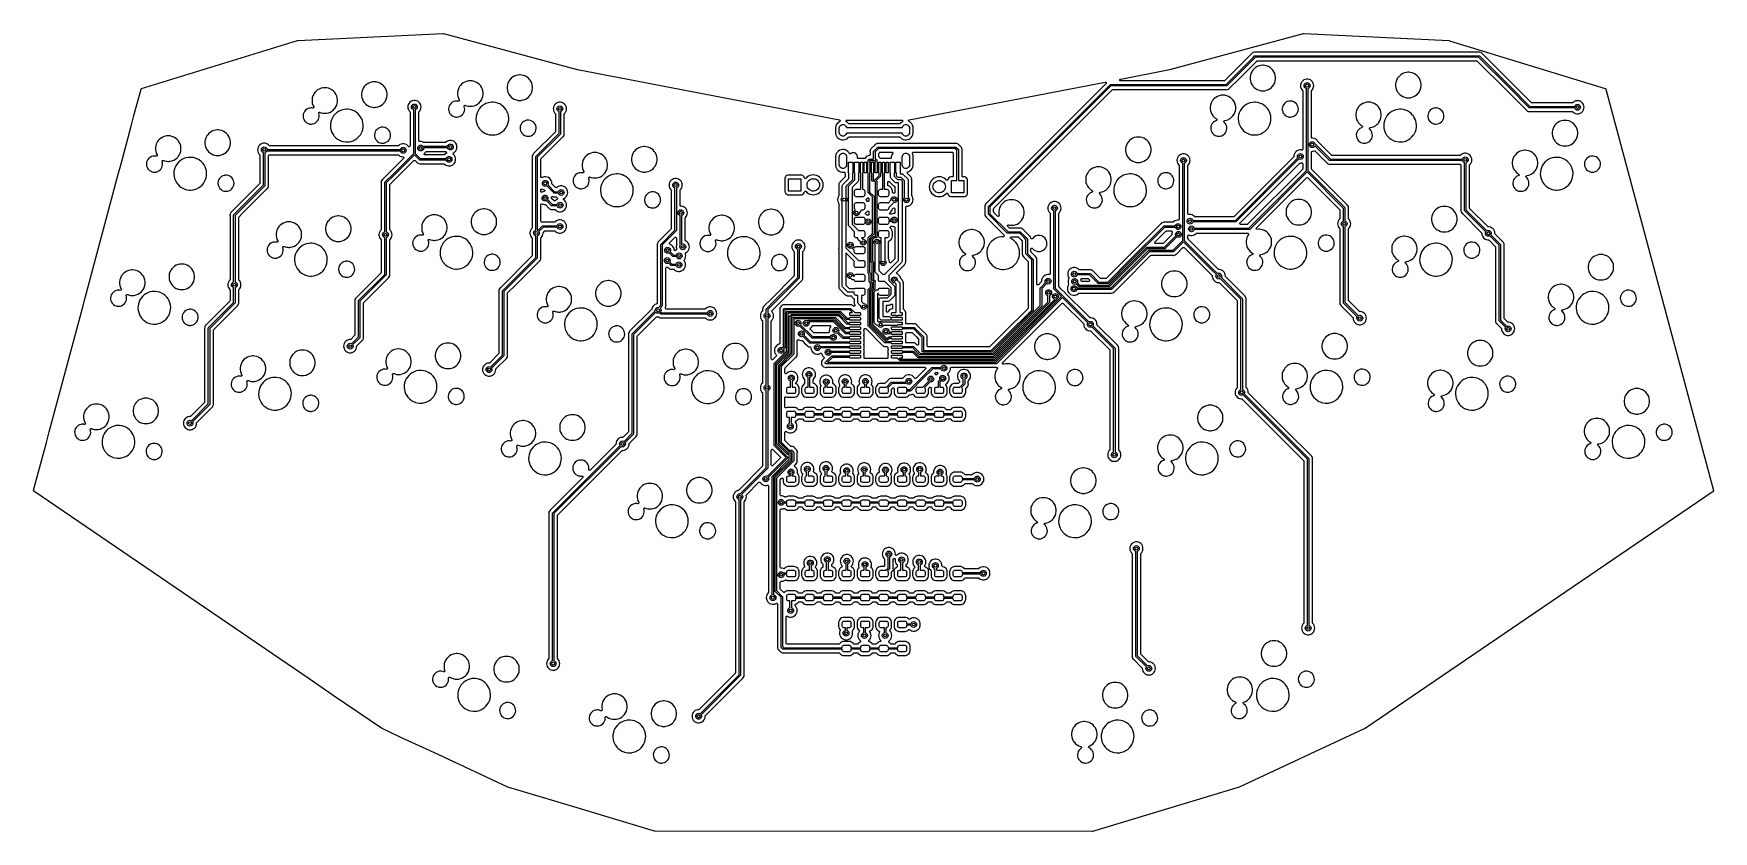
# Model space of a CAD drawing. Extents: x 41 to 271, y -133 to -23.
import ezdxf

# ---------------------------------------------------------------- set-up
doc = ezdxf.new("R2010")
doc.units = 0
doc.layers.add('BLACK', color=7, linetype='CONTINUOUS')

msp = doc.modelspace()

# ---------------------------------------------------------------- linework, layer by layer
at = {"layer": 'BLACK', "linetype": 'CONTINUOUS'}
for p, q in [((55.376, -30.7302), (76.7852, -24.1451)), ((76.7852, -24.1451), (76.8157, -24.1397)), ((76.8157, -24.1397), (96.7706, -23.1814)), ((96.7706, -23.1814), (96.8086, -23.1855)), ((96.8086, -23.1855), (115.168, -28.1046)), ((196.489, -28.118), (214.851, -23.1855)), ((214.851, -23.1855), (214.889, -23.1814)), ((214.889, -23.1814), (234.854, -24.1497)), ((234.854, -24.1497), (234.885, -24.155)), ((234.885, -24.155), (256.284, -30.7203)), ((207.555, -26.1261), (204.048, -29.6332)), ((204.219, -30.17), (207.939, -26.4493)), ((208.081, -26.5907), (204.331, -30.3407)), ((205.963, -29.416), (208.432, -26.9468)), ((207.762, -25.919), (207.555, -26.1261)), ((207.555, -26.1261), (207.555, -26.1261)), ((207.772, -25.9068), (207.762, -25.919)), ((207.792, -25.8817), (207.772, -25.9068)), ((207.867, -25.824), (207.792, -25.8817)), ((207.792, -25.8817), (207.792, -25.8817)), ((207.792, -25.8817), (207.792, -25.8817)), ((207.917, -25.7855), (207.867, -25.824)), ((208.063, -25.725), (207.917, -25.7855)), ((207.939, -26.4493), (208.149, -26.2393)), ((207.939, -26.4493), (207.939, -26.4493)), ((208.181, -25.7095), (208.063, -25.725)), ((208.261, -26.41), (208.081, -26.5907)), ((208.081, -26.5907), (208.081, -26.5907)), ((208.149, -26.2393), (208.156, -26.2356)), ((208.156, -26.2356), (208.161, -26.2291)), ((208.161, -26.2291), (208.183, -26.2219)), ((208.185, -25.709), (208.181, -25.7095)), ((208.183, -26.2219), (208.204, -26.2112)), ((208.22, -25.7043), (208.185, -25.709)), ((208.204, -26.2112), (208.212, -26.2125)), ((208.212, -26.2125), (208.22, -26.21)), ((208.247, -25.7079), (208.22, -25.7043)), ((208.22, -26.21), (233.91, -26.21)), ((208.251, -25.7084), (208.247, -25.7079)), ((208.267, -25.7095), (208.251, -25.7084)), ((233.91, -26.41), (208.261, -26.41)), ((233.949, -25.7095), (208.267, -25.7095)), ((208.432, -26.9468), (208.473, -26.9199)), ((208.473, -26.9199), (208.52, -26.9105)), ((208.758, -27.6074), (208.514, -27.7033)), ((208.52, -26.9105), (233.871, -26.9105)), ((209.014, -27.5491), (208.758, -27.6074)), ((209.21, -27.5344), (209.014, -27.5491)), ((209.341, -27.5344), (209.21, -27.5344)), ((209.21, -27.5344), (209.21, -27.5344)), ((209.537, -27.5491), (209.341, -27.5344)), ((209.341, -27.5344), (209.341, -27.5344)), ((209.793, -27.6074), (209.537, -27.5491)), ((210.037, -27.7033), (209.793, -27.6074)), ((233.871, -26.9105), (233.949, -26.9105)), ((233.91, -26.21), (238.92, -26.21)), ((238.879, -26.41), (233.91, -26.41)), ((238.873, -25.7095), (233.949, -25.7095)), ((233.949, -26.9105), (238.62, -26.9105)), ((238.62, -26.9105), (238.667, -26.9199)), ((238.667, -26.9199), (238.708, -26.9468)), ((238.708, -26.9468), (242.71, -30.9493)), ((238.889, -25.7084), (238.873, -25.7095)), ((243.109, -30.6407), (238.879, -26.41)), ((238.892, -25.708), (238.889, -25.7084)), ((238.92, -25.7043), (238.892, -25.708)), ((238.955, -25.7089), (238.92, -25.7043)), ((238.92, -26.21), (238.928, -26.2125)), ((238.928, -26.2125), (238.936, -26.2112)), ((238.936, -26.2112), (238.957, -26.2219)), ((238.959, -25.7095), (238.955, -25.7089)), ((238.957, -26.2219), (238.979, -26.2291)), ((239.077, -25.725), (238.959, -25.7095)), ((238.979, -26.2291), (238.984, -26.2356)), ((238.984, -26.2356), (238.991, -26.2393)), ((238.991, -26.2393), (243.251, -30.4993)), ((239.223, -25.7855), (239.077, -25.725)), ((239.348, -25.8817), (239.223, -25.7855)), ((239.368, -25.9068), (239.348, -25.8817)), ((239.378, -25.919), (239.368, -25.9068)), ((246.112, -32.6532), (239.378, -25.919)), ((86.7935, -29.88), (86.5492, -29.9759)), ((87.0493, -29.8216), (86.7935, -29.88)), ((87.2454, -29.8069), (87.0493, -29.8216)), ((87.3764, -29.8069), (87.2454, -29.8069)), ((87.2454, -29.8069), (87.2454, -29.8069)), ((87.5725, -29.8216), (87.3764, -29.8069)), ((87.3764, -29.8069), (87.3764, -29.8069)), ((87.8283, -29.88), (87.5725, -29.8216)), ((88.0725, -29.9759), (87.8283, -29.88)), ((99.5096, -29.9592), (99.3045, -30.1228)), ((99.7369, -29.828), (99.5096, -29.9592)), ((99.9811, -29.7322), (99.7369, -29.828)), ((100.237, -29.6738), (99.9811, -29.7322)), ((100.433, -29.6591), (100.237, -29.6738)), ((100.564, -29.6591), (100.433, -29.6591)), ((100.433, -29.6591), (100.433, -29.6591)), ((100.76, -29.6738), (100.564, -29.6591)), ((100.564, -29.6591), (100.564, -29.6591)), ((101.016, -29.7322), (100.76, -29.6738)), ((101.26, -29.828), (101.016, -29.7322)), ((101.284, -29.8417), (101.26, -29.828)), ((101.26, -29.828), (101.26, -29.828)), ((101.26, -29.828), (101.26, -29.828)), ((101.487, -29.9592), (101.284, -29.8417)), ((101.49, -29.9617), (101.487, -29.9592)), ((101.692, -30.1228), (101.49, -29.9617)), ((105.655, -29.9583), (105.578, -30.209)), ((105.671, -29.9262), (105.655, -29.9583)), ((105.769, -29.722), (105.671, -29.9262)), ((105.917, -29.5052), (105.769, -29.722)), ((106.096, -29.3129), (105.917, -29.5052)), ((106.301, -29.1493), (106.096, -29.3129)), ((106.528, -29.0181), (106.301, -29.1493)), ((106.772, -28.9222), (106.528, -29.0181)), ((107.028, -28.8639), (106.772, -28.9222)), ((107.224, -28.8492), (107.028, -28.8639)), ((107.355, -28.8492), (107.224, -28.8492)), ((107.224, -28.8492), (107.224, -28.8492)), ((107.551, -28.8639), (107.355, -28.8492)), ((107.355, -28.8492), (107.355, -28.8492)), ((107.807, -28.9222), (107.551, -28.8639)), ((108.051, -29.0181), (107.807, -28.9222)), ((108.278, -29.1493), (108.051, -29.0181)), ((108.484, -29.3129), (108.278, -29.1493)), ((108.278, -29.1493), (108.278, -29.1493)), ((108.662, -29.5052), (108.484, -29.3129)), ((108.484, -29.3129), (108.484, -29.3129)), ((108.484, -29.3129), (108.484, -29.3129)), ((108.81, -29.722), (108.662, -29.5052)), ((108.662, -29.5052), (108.662, -29.5052)), ((108.662, -29.5052), (108.662, -29.5052)), ((108.924, -29.9583), (108.81, -29.722)), ((109.001, -30.209), (108.924, -29.9583)), ((115.168, -28.1046), (115.174, -28.1076)), ((115.174, -28.1076), (115.185, -28.1095)), ((115.185, -28.1095), (115.195, -28.1118)), ((115.195, -28.1118), (115.204, -28.1144)), ((115.204, -28.1144), (115.211, -28.1145)), ((115.211, -28.1145), (151.15, -35.0294)), ((160.751, -35.0311), (187.64, -29.8303)), ((187.64, -29.8303), (187.702, -29.8343)), ((187.702, -29.8343), (187.755, -29.8682)), ((187.755, -29.8682), (187.784, -29.9234)), ((187.784, -29.9234), (187.783, -29.9859)), ((189.642, -29.5573), (189.651, -29.4976)), ((189.662, -29.6142), (189.642, -29.5573)), ((189.651, -29.4976), (189.687, -29.4493)), ((189.707, -29.6548), (189.662, -29.6142)), ((189.687, -29.4493), (189.742, -29.4238)), ((189.765, -29.6695), (189.707, -29.6548)), ((189.742, -29.4238), (189.782, -29.416)), ((202.609, -29.6695), (189.765, -29.6695)), ((189.782, -29.416), (196.459, -28.1245)), ((196.459, -28.1245), (196.466, -28.1244)), ((196.466, -28.1244), (196.474, -28.1222)), ((196.474, -28.1222), (196.484, -28.1199)), ((196.484, -28.1199), (196.489, -28.118)), ((203.96, -29.6695), (202.609, -29.6695)), ((204.007, -29.6601), (203.96, -29.6695)), ((204.048, -29.6332), (204.007, -29.6601)), ((204.718, -30.661), (205.963, -29.416)), ((207.564, -28.8942), (207.525, -29.1537)), ((207.525, -29.1537), (207.525, -29.416)), ((207.525, -29.416), (207.564, -29.6755)), ((207.641, -28.6435), (207.564, -28.8942)), ((207.564, -29.6755), (207.641, -29.9262)), ((207.755, -28.4072), (207.641, -28.6435)), ((207.641, -29.9262), (207.755, -30.1626)), ((207.802, -28.3378), (207.755, -28.4072)), ((207.903, -28.1904), (207.802, -28.3378)), ((208.081, -27.9981), (207.903, -28.1904)), ((208.287, -27.8345), (208.081, -27.9981)), ((208.514, -27.7033), (208.287, -27.8345)), ((210.264, -27.8345), (210.037, -27.7033)), ((210.469, -27.9981), (210.264, -27.8345)), ((210.264, -27.8345), (210.264, -27.8345)), ((210.648, -28.1904), (210.469, -27.9981)), ((210.469, -27.9981), (210.469, -27.9981)), ((210.469, -27.9981), (210.469, -27.9981)), ((210.796, -28.4072), (210.648, -28.1904)), ((210.648, -28.1904), (210.648, -28.1904)), ((210.648, -28.1904), (210.648, -28.1904)), ((210.909, -28.6435), (210.796, -28.4072)), ((210.796, -30.1626), (210.909, -29.9262)), ((210.987, -28.8942), (210.909, -28.6435)), ((210.909, -29.9262), (210.987, -29.6755)), ((211.026, -29.1537), (210.987, -28.8942)), ((210.987, -29.6755), (211.026, -29.416)), ((211.026, -29.416), (211.026, -29.1537)), ((214.523, -29.9617), (214.464, -30.1417)), ((214.617, -29.7978), (214.523, -29.9617)), ((214.744, -29.6571), (214.617, -29.7978)), ((214.897, -29.5458), (214.744, -29.6571)), ((215.07, -29.4689), (214.897, -29.5458)), ((215.255, -29.4295), (215.07, -29.4689)), ((215.115, -30.0064), (215.226, -29.9496)), ((215.226, -29.9496), (215.35, -29.93)), ((215.445, -29.4295), (215.255, -29.4295)), ((215.255, -29.4295), (215.255, -29.4295)), ((215.35, -29.93), (215.474, -29.9496)), ((215.63, -29.4689), (215.445, -29.4295)), ((215.445, -29.4295), (215.445, -29.4295)), ((215.474, -29.9496), (215.585, -30.0064)), ((215.803, -29.5458), (215.63, -29.4689)), ((215.956, -29.6571), (215.803, -29.5458)), ((216.083, -29.7978), (215.956, -29.6571)), ((216.177, -29.9617), (216.083, -29.7978)), ((216.203, -30.0397), (216.177, -29.9617)), ((227.543, -29.852), (227.504, -30.1115)), ((227.62, -29.6013), (227.543, -29.852)), ((227.734, -29.3649), (227.62, -29.6013)), ((227.878, -29.1537), (227.734, -29.3649)), ((227.882, -29.1482), (227.878, -29.1537)), ((228.06, -28.9558), (227.882, -29.1482)), ((228.265, -28.7923), (228.06, -28.9558)), ((228.492, -28.6611), (228.265, -28.7923)), ((228.737, -28.5652), (228.492, -28.6611)), ((228.992, -28.5068), (228.737, -28.5652)), ((229.189, -28.4921), (228.992, -28.5068)), ((229.32, -28.4921), (229.189, -28.4921)), ((229.189, -28.4921), (229.189, -28.4921)), ((229.516, -28.5068), (229.32, -28.4921)), ((229.32, -28.4921), (229.32, -28.4921)), ((229.771, -28.5652), (229.516, -28.5068)), ((230.016, -28.6611), (229.771, -28.5652)), ((230.243, -28.7923), (230.016, -28.6611)), ((230.448, -28.9558), (230.243, -28.7923)), ((230.243, -28.7923), (230.243, -28.7923)), ((230.626, -29.1482), (230.448, -28.9558)), ((230.448, -28.9558), (230.448, -28.9558)), ((230.448, -28.9558), (230.448, -28.9558)), ((230.774, -29.3649), (230.626, -29.1482)), ((230.626, -29.1482), (230.626, -29.1482)), ((230.626, -29.1482), (230.626, -29.1482)), ((230.888, -29.6013), (230.774, -29.3649)), ((230.965, -29.852), (230.888, -29.6013)), ((231.005, -30.1115), (230.965, -29.852)), ((54.3225, -34.4395), (55.2927, -30.8167)), ((55.2927, -30.8167), (55.3232, -30.7627)), ((55.3232, -30.7627), (55.376, -30.7302)), ((78.8085, -31.9768), (78.7694, -32.2362)), ((78.7694, -32.2362), (78.7694, -32.4986)), ((78.8858, -31.7261), (78.8085, -31.9768)), ((78.9996, -31.4897), (78.8858, -31.7261)), ((79.0469, -31.4203), (78.9996, -31.4897)), ((79.1474, -31.2729), (79.0469, -31.4203)), ((79.3259, -31.0806), (79.1474, -31.2729)), ((79.531, -30.917), (79.3259, -31.0806)), ((79.7582, -30.7858), (79.531, -30.917)), ((80.0024, -30.69), (79.7582, -30.7858)), ((80.2582, -30.6316), (80.0024, -30.69)), ((80.4544, -30.6169), (80.2582, -30.6316)), ((80.5853, -30.6169), (80.4544, -30.6169)), ((80.4544, -30.6169), (80.4544, -30.6169)), ((80.5854, -30.6169), (80.5853, -30.6169)), ((80.7815, -30.6316), (80.5854, -30.6169)), ((81.0373, -30.69), (80.7815, -30.6316)), ((81.2815, -30.7858), (81.0373, -30.69)), ((81.3177, -30.8067), (81.2815, -30.7858)), ((81.2815, -30.7858), (81.2815, -30.7858)), ((81.2815, -30.7858), (81.2815, -30.7858)), ((81.5087, -30.917), (81.3177, -30.8067)), ((81.7138, -31.0806), (81.5087, -30.917)), ((81.5087, -30.917), (81.5087, -30.917)), ((81.8923, -31.2729), (81.7138, -31.0806)), ((81.7138, -31.0806), (81.7138, -31.0806)), ((81.7138, -31.0806), (81.7138, -31.0806)), ((82.0401, -31.4897), (81.8923, -31.2729)), ((81.8923, -31.2729), (81.8923, -31.2729)), ((81.8923, -31.2729), (81.8923, -31.2729)), ((82.1359, -31.6886), (82.0401, -31.4897)), ((82.1539, -31.7261), (82.1359, -31.6886)), ((82.2313, -31.9768), (82.1539, -31.7261)), ((82.2704, -32.2362), (82.2313, -31.9768)), ((82.2704, -32.4986), (82.2704, -32.2362)), ((85.5995, -31.1668), (85.5604, -31.4263)), ((85.5604, -31.4263), (85.5604, -31.6886)), ((85.5604, -31.6886), (85.5995, -31.9481)), ((85.6768, -30.9161), (85.5995, -31.1668)), ((85.5995, -31.9481), (85.6768, -32.1988)), ((85.6923, -30.884), (85.6768, -30.9161)), ((85.6768, -32.1988), (85.7907, -32.4351)), ((85.7907, -30.6797), (85.6923, -30.884)), ((85.9385, -30.463), (85.7907, -30.6797)), ((86.1169, -30.2706), (85.9385, -30.463)), ((86.322, -30.1071), (86.1169, -30.2706)), ((86.5492, -29.9759), (86.322, -30.1071)), ((88.2997, -30.1071), (88.0725, -29.9759)), ((88.5049, -30.2706), (88.2997, -30.1071)), ((88.2997, -30.1071), (88.2997, -30.1071)), ((88.6833, -30.463), (88.5049, -30.2706)), ((88.5049, -30.2706), (88.5049, -30.2706)), ((88.5049, -30.2706), (88.5049, -30.2706)), ((88.8311, -30.6797), (88.6833, -30.463)), ((88.6833, -30.463), (88.6833, -30.463)), ((88.6833, -30.463), (88.6833, -30.463)), ((88.9449, -30.9161), (88.8311, -30.6797)), ((88.8311, -32.4351), (88.9449, -32.1988)), ((89.0223, -31.1668), (88.9449, -30.9161)), ((88.9449, -32.1988), (89.0223, -31.9481)), ((89.0614, -31.4263), (89.0223, -31.1668)), ((89.0223, -31.9481), (89.0614, -31.6886)), ((89.0614, -31.6886), (89.0614, -31.4263)), ((98.7871, -31.019), (98.748, -31.2784)), ((98.748, -31.2784), (98.748, -31.5408)), ((98.748, -31.5408), (98.7871, -31.8002)), ((98.8644, -30.7683), (98.7871, -31.019)), ((98.7871, -31.8002), (98.8644, -32.0509)), ((98.9783, -30.5319), (98.8644, -30.7683)), ((98.8644, -32.0509), (98.975, -32.2806)), ((99.0256, -30.4625), (98.9783, -30.5319)), ((99.1261, -30.3151), (99.0256, -30.4625)), ((99.3045, -30.1228), (99.1261, -30.3151)), ((101.871, -30.3151), (101.692, -30.1228)), ((101.692, -30.1228), (101.692, -30.1228)), ((101.692, -30.1228), (101.692, -30.1228)), ((102.019, -30.5319), (101.871, -30.3151)), ((101.871, -30.3151), (101.871, -30.3151)), ((101.871, -30.3151), (101.871, -30.3151)), ((102.115, -30.7308), (102.019, -30.5319)), ((102.019, -32.2873), (102.133, -32.0509)), ((102.133, -30.7683), (102.115, -30.7308)), ((102.21, -31.019), (102.133, -30.7683)), ((102.133, -32.0509), (102.21, -31.8002)), ((102.249, -31.2784), (102.21, -31.019)), ((102.21, -31.8002), (102.249, -31.5408)), ((102.249, -31.5408), (102.249, -31.2784)), ((105.578, -30.209), (105.539, -30.4685)), ((105.539, -30.4685), (105.539, -30.7308)), ((105.539, -30.7308), (105.578, -30.9903)), ((105.578, -30.9903), (105.655, -31.241)), ((105.655, -31.241), (105.769, -31.4774)), ((105.769, -31.4774), (105.884, -31.646)), ((105.884, -31.646), (105.917, -31.6941)), ((105.917, -31.6941), (106.096, -31.8865)), ((106.096, -31.8865), (106.096, -31.8865)), ((106.096, -31.8865), (106.301, -32.05)), ((106.301, -32.05), (106.528, -32.1812)), ((106.528, -32.1812), (106.772, -32.2771)), ((106.772, -32.2771), (107.028, -32.3355)), ((107.551, -32.3355), (107.807, -32.2771)), ((107.807, -32.2771), (108.051, -32.1812)), ((108.051, -32.1812), (108.278, -32.05)), ((108.278, -32.05), (108.484, -31.8865)), ((108.484, -31.8865), (108.583, -31.7795)), ((108.583, -31.7795), (108.662, -31.6941)), ((108.662, -31.6941), (108.81, -31.4774)), ((108.662, -31.6941), (108.662, -31.6941)), ((108.662, -31.6941), (108.662, -31.6941)), ((108.81, -31.4774), (108.924, -31.241)), ((108.924, -31.241), (109.001, -30.9903)), ((109.04, -30.4685), (109.001, -30.209)), ((109.001, -30.9903), (109.04, -30.7308)), ((109.04, -30.7308), (109.04, -30.4685)), ((187.751, -30.0397), (171.329, -46.4618)), ((171.649, -46.8493), (188.299, -30.1993)), ((188.411, -30.37), (171.82, -46.9614)), ((185.976, -33.513), (188.582, -30.9068)), ((187.783, -29.9859), (187.751, -30.0397)), ((188.299, -30.1993), (188.306, -30.1956)), ((188.306, -30.1956), (188.311, -30.1891)), ((188.311, -30.1891), (188.333, -30.1819)), ((188.333, -30.1819), (188.354, -30.1712)), ((188.354, -30.1712), (188.362, -30.1725)), ((188.362, -30.1725), (188.37, -30.17)), ((188.37, -30.17), (202.57, -30.17)), ((202.57, -30.37), (188.411, -30.37)), ((188.582, -30.9068), (188.623, -30.8799)), ((188.623, -30.8799), (188.67, -30.8705)), ((188.67, -30.8705), (202.531, -30.8705)), ((202.605, -32.095), (202.427, -32.2873)), ((202.531, -30.8705), (202.609, -30.8705)), ((202.57, -30.17), (204.219, -30.17)), ((204.26, -30.37), (202.57, -30.37)), ((202.81, -31.9314), (202.605, -32.095)), ((202.609, -30.8705), (204.213, -30.8705)), ((203.037, -31.8002), (202.81, -31.9314)), ((203.282, -31.7044), (203.037, -31.8002)), ((203.538, -31.646), (203.282, -31.7044)), ((203.734, -31.6313), (203.538, -31.646)), ((203.865, -31.6313), (203.734, -31.6313)), ((203.734, -31.6313), (203.734, -31.6313)), ((204.061, -31.646), (203.865, -31.6313)), ((203.865, -31.6313), (203.865, -31.6313)), ((204.317, -31.7044), (204.061, -31.646)), ((204.213, -30.8705), (204.229, -30.8716)), ((204.229, -30.8716), (204.26, -30.8757)), ((204.268, -30.3675), (204.26, -30.37)), ((204.26, -30.8757), (204.417, -30.855)), ((204.276, -30.3688), (204.268, -30.3675)), ((204.297, -30.3581), (204.276, -30.3688)), ((204.319, -30.3509), (204.297, -30.3581)), ((204.561, -31.8002), (204.317, -31.7044)), ((204.324, -30.3444), (204.319, -30.3509)), ((204.331, -30.3407), (204.324, -30.3444)), ((204.417, -30.855), (204.563, -30.7945)), ((204.788, -31.9314), (204.561, -31.8002)), ((204.563, -30.7945), (204.621, -30.75)), ((204.621, -30.75), (204.688, -30.6983)), ((204.688, -30.6983), (204.708, -30.6732)), ((204.708, -30.6732), (204.718, -30.661)), ((204.839, -31.9723), (204.788, -31.9314)), ((204.993, -32.095), (204.839, -31.9723)), ((205.172, -32.2873), (204.993, -32.095)), ((204.993, -32.095), (204.993, -32.095)), ((204.993, -32.095), (204.993, -32.095)), ((207.755, -30.1626), (207.859, -30.3151)), ((207.859, -30.3151), (207.903, -30.3793)), ((207.903, -30.3793), (208.081, -30.5717)), ((208.081, -30.5717), (208.081, -30.5717)), ((208.081, -30.5717), (208.287, -30.7352)), ((208.287, -30.7352), (208.514, -30.8664)), ((208.514, -30.8664), (208.758, -30.9623)), ((208.758, -30.9623), (209.014, -31.0207)), ((209.014, -31.0207), (209.07, -31.0249)), ((209.07, -31.0249), (209.21, -31.0354)), ((209.21, -31.0354), (209.21, -31.0354)), ((209.21, -31.0354), (209.341, -31.0354)), ((209.341, -31.0354), (209.463, -31.0262)), ((209.341, -31.0354), (209.341, -31.0354)), ((209.463, -31.0262), (209.537, -31.0207)), ((209.537, -31.0207), (209.793, -30.9623)), ((209.793, -30.9623), (210.037, -30.8664)), ((210.037, -30.8664), (210.264, -30.7352)), ((210.264, -30.7352), (210.469, -30.5717)), ((210.469, -30.5717), (210.57, -30.463)), ((210.57, -30.463), (210.648, -30.3793)), ((210.648, -30.3793), (210.796, -30.1626)), ((210.648, -30.3793), (210.648, -30.3793)), ((210.648, -30.3793), (210.648, -30.3793)), ((214.464, -30.1417), (214.445, -30.33)), ((214.445, -30.33), (214.464, -30.5183)), ((214.464, -30.5183), (214.523, -30.6983)), ((214.523, -30.6983), (214.617, -30.8622)), ((214.617, -30.8622), (214.718, -30.9735)), ((214.718, -30.9735), (214.741, -31.012)), ((214.741, -31.012), (214.749, -31.0565)), ((214.749, -31.0565), (214.749, -39.0367)), ((214.95, -30.33), (214.97, -30.2064)), ((214.97, -30.4536), (214.95, -30.33)), ((214.97, -30.2064), (215.026, -30.0949)), ((215.026, -30.5651), (214.97, -30.4536)), ((215.026, -30.0949), (215.115, -30.0064)), ((215.115, -30.6536), (215.026, -30.5651)), ((215.226, -30.7104), (215.115, -30.6536)), ((215.25, -30.7142), (215.226, -30.7104)), ((215.25, -41.9886), (215.25, -30.7142)), ((215.474, -30.7104), (215.45, -30.7142)), ((215.45, -30.7142), (215.45, -41.9886)), ((215.585, -30.6536), (215.474, -30.7104)), ((215.585, -30.0064), (215.674, -30.0949)), ((215.674, -30.5651), (215.585, -30.6536)), ((215.674, -30.0949), (215.73, -30.2064)), ((215.73, -30.4536), (215.674, -30.5651)), ((215.73, -30.2064), (215.75, -30.33)), ((215.75, -30.33), (215.73, -30.4536)), ((215.95, -31.0565), (215.959, -31.012)), ((215.95, -34.4708), (215.95, -31.0565)), ((215.959, -31.012), (215.982, -30.9735)), ((215.982, -30.9735), (216.083, -30.8622)), ((216.083, -30.8622), (216.177, -30.6983)), ((216.177, -30.6983), (216.198, -30.6333)), ((216.198, -30.6333), (216.236, -30.5183)), ((216.236, -30.1417), (216.203, -30.0397)), ((216.255, -30.33), (216.236, -30.1417)), ((216.236, -30.5183), (216.251, -30.3738)), ((216.251, -30.3738), (216.255, -30.33)), ((227.504, -30.1115), (227.504, -30.3738)), ((227.504, -30.3738), (227.543, -30.6333)), ((227.543, -30.6333), (227.62, -30.884)), ((227.62, -30.884), (227.734, -31.1203)), ((227.734, -31.1203), (227.838, -31.2729)), ((227.838, -31.2729), (227.882, -31.3371)), ((227.882, -31.3371), (228.06, -31.5294)), ((228.06, -31.5294), (228.06, -31.5294)), ((228.06, -31.5294), (228.265, -31.693)), ((228.265, -31.693), (228.492, -31.8242)), ((228.492, -31.8242), (228.737, -31.9201)), ((228.737, -31.9201), (228.992, -31.9784)), ((228.992, -31.9784), (229.048, -31.9826)), ((229.048, -31.9826), (229.189, -31.9931)), ((229.189, -31.9931), (229.189, -31.9931)), ((229.189, -31.9931), (229.32, -31.9931)), ((229.32, -31.9931), (229.442, -31.984)), ((229.32, -31.9931), (229.32, -31.9931)), ((229.442, -31.984), (229.516, -31.9784)), ((229.516, -31.9784), (229.771, -31.9201)), ((229.771, -31.9201), (230.016, -31.8242)), ((230.016, -31.8242), (230.243, -31.693)), ((230.243, -31.693), (230.448, -31.5294)), ((230.448, -31.5294), (230.547, -31.4224)), ((230.547, -31.4224), (230.626, -31.3371)), ((230.626, -31.3371), (230.774, -31.1203)), ((230.626, -31.3371), (230.626, -31.3371)), ((230.626, -31.3371), (230.626, -31.3371)), ((230.774, -31.1203), (230.888, -30.884)), ((230.888, -30.884), (230.965, -30.6333)), ((230.965, -30.6333), (231.005, -30.3738)), ((231.005, -30.3738), (231.005, -30.1115)), ((242.71, -30.9493), (242.71, -30.9493)), ((242.71, -30.9493), (245.442, -33.681)), ((245.829, -33.3607), (243.109, -30.6407)), ((243.251, -30.4993), (243.251, -30.4993)), ((243.251, -30.4993), (245.941, -33.19)), ((256.284, -30.7203), (256.337, -30.7527)), ((256.337, -30.7527), (256.367, -30.8067)), ((256.367, -30.8067), (271.117, -85.8748)), ((53.9361, -35.8821), (54.3225, -34.4395)), ((77.5357, -34.4041), (77.5306, -34.4395)), ((77.5306, -34.4395), (77.5406, -34.6496)), ((77.5605, -34.2313), (77.5357, -34.4041)), ((77.6293, -34.0325), (77.5605, -34.2313)), ((77.7345, -33.8504), (77.6293, -34.0325)), ((77.8722, -33.6914), (77.7345, -33.8504)), ((78.0376, -33.5614), (77.8722, -33.6914)), ((78.2245, -33.465), (78.0376, -33.5614)), ((78.4263, -33.4057), (78.2245, -33.465)), ((78.4961, -33.3991), (78.4263, -33.4057)), ((78.5833, -33.3907), (78.4961, -33.3991)), ((78.7409, -33.3907), (78.5833, -33.3907)), ((78.8612, -33.4139), (78.7409, -33.3907)), ((78.7409, -33.3907), (78.7409, -33.3907)), ((78.7694, -32.4986), (78.8085, -32.758)), ((78.8085, -32.758), (78.8858, -33.0087)), ((78.9286, -33.4081), (78.8612, -33.4139)), ((78.8858, -33.0087), (78.9964, -33.2384)), ((78.9829, -33.3678), (78.9286, -33.4081)), ((79.008, -33.305), (78.9829, -33.3678)), ((78.9964, -33.2384), (79.008, -33.305)), ((79.6808, -34.1283), (79.6831, -34.0615)), ((79.6813, -34.1303), (79.6808, -34.1283)), ((79.7309, -34.3347), (79.6813, -34.1303)), ((79.6813, -34.1303), (79.6813, -34.1303)), ((79.6831, -34.0615), (79.7198, -34.0056)), ((79.711, -34.753), (79.7409, -34.5448)), ((79.7198, -34.0056), (79.7801, -33.9769)), ((79.7409, -34.5448), (79.7309, -34.3347)), ((79.7801, -33.9769), (79.8466, -33.9837)), ((79.8466, -33.9837), (79.9027, -34.0056)), ((79.9027, -34.0056), (79.9942, -34.0416)), ((79.9942, -34.0416), (80.0024, -34.0448)), ((80.0024, -34.0448), (80.2582, -34.1032)), ((80.2582, -34.1032), (80.3143, -34.1074)), ((80.3143, -34.1074), (80.4544, -34.1179)), ((80.4544, -34.1179), (80.4544, -34.1179)), ((80.4544, -34.1179), (80.5853, -34.1179)), ((80.5853, -34.1179), (80.5854, -34.1179)), ((80.5854, -34.1179), (80.7079, -34.1087)), ((80.7079, -34.1087), (80.7815, -34.1032)), ((80.7815, -34.1032), (81.0373, -34.0448)), ((81.0373, -34.0448), (81.2815, -33.949)), ((81.2815, -33.949), (81.5087, -33.8178)), ((81.5087, -33.8178), (81.7138, -33.6542)), ((81.7317, -34.4726), (81.57, -34.7259)), ((81.7138, -33.6542), (81.8739, -33.4817)), ((81.9257, -34.2432), (81.7317, -34.4726)), ((81.8739, -33.4817), (81.8923, -33.4619)), ((81.8923, -33.4619), (82.0401, -33.2451)), ((81.8923, -33.4619), (81.8923, -33.4619)), ((81.8923, -33.4619), (81.8923, -33.4619)), ((82.1486, -34.0416), (81.9257, -34.2432)), ((82.0401, -33.2451), (82.1539, -33.0087)), ((82.3963, -33.8715), (82.1486, -34.0416)), ((82.1539, -33.0087), (82.2313, -32.758)), ((82.2313, -32.758), (82.2704, -32.4986)), ((82.6645, -33.736), (82.3963, -33.8715)), ((82.9483, -33.6374), (82.6645, -33.736)), ((83.2428, -33.5776), (82.9483, -33.6374)), ((83.4676, -33.5625), (83.2428, -33.5776)), ((83.6929, -33.5625), (83.4676, -33.5625)), ((83.4676, -33.5625), (83.4676, -33.5625)), ((83.9907, -33.6026), (83.6929, -33.5625)), ((84.2805, -33.682), (83.9907, -33.6026)), ((83.9907, -33.6026), (83.9907, -33.6026)), ((83.9907, -33.6026), (83.9907, -33.6026)), ((84.3661, -33.7183), (84.2805, -33.682)), ((84.5571, -33.7993), (84.3661, -33.7183)), ((84.685, -33.875), (84.5571, -33.7993)), ((84.8157, -33.9524), (84.685, -33.875)), ((85.0409, -34.1303), (84.8157, -33.9524)), ((85.0515, -34.1387), (85.0409, -34.1303)), ((85.2604, -34.3547), (85.0515, -34.1387)), ((85.4387, -34.5966), (85.2604, -34.3547)), ((85.7907, -32.4351), (85.9147, -32.6171)), ((85.9147, -32.6171), (85.9385, -32.6519)), ((85.9385, -32.6519), (86.1144, -32.8415)), ((86.1144, -32.8415), (86.1169, -32.8442)), ((86.1169, -32.8442), (86.322, -33.0078)), ((86.322, -33.0078), (86.5492, -33.139)), ((86.5492, -33.139), (86.7935, -33.2349)), ((86.7935, -33.2349), (87.0493, -33.2932)), ((87.0493, -33.2932), (87.1053, -33.2974)), ((87.1053, -33.2974), (87.2454, -33.3079)), ((87.2454, -33.3079), (87.2454, -33.3079)), ((87.2454, -33.3079), (87.3764, -33.3079)), ((87.3764, -33.3079), (87.499, -33.2988)), ((87.3764, -33.3079), (87.3764, -33.3079)), ((87.499, -33.2988), (87.5725, -33.2932)), ((87.5725, -33.2932), (87.8283, -33.2349)), ((87.8283, -33.2349), (88.0725, -33.139)), ((88.0725, -33.139), (88.2997, -33.0078)), ((88.2997, -33.0078), (88.5049, -32.8442)), ((88.5049, -32.8442), (88.6572, -32.6801)), ((88.6572, -32.6801), (88.6833, -32.6519)), ((88.6833, -32.6519), (88.8311, -32.4351)), ((88.6833, -32.6519), (88.6833, -32.6519)), ((88.6833, -32.6519), (88.6833, -32.6519)), ((91.9343, -33.0617), (91.9145, -33.25)), ((91.9145, -33.25), (91.9343, -33.4383)), ((91.9928, -32.8817), (91.9343, -33.0617)), ((91.9343, -33.4383), (91.9928, -33.6183)), ((92.0875, -32.7178), (91.9928, -32.8817)), ((91.9928, -33.6183), (92.0875, -33.7822)), ((92.2141, -32.5771), (92.0875, -32.7178)), ((92.0875, -33.7822), (92.1876, -33.8935)), ((92.1876, -33.8935), (92.2113, -33.932)), ((92.2113, -33.932), (92.2195, -33.9765)), ((92.3673, -32.4658), (92.2141, -32.5771)), ((92.2195, -33.9765), (92.2195, -38.5857)), ((92.5402, -32.3889), (92.3673, -32.4658)), ((92.42, -33.25), (92.4396, -33.1264)), ((92.4396, -33.3736), (92.42, -33.25)), ((92.4396, -33.1264), (92.4964, -33.0149)), ((92.4964, -33.4851), (92.4396, -33.3736)), ((92.4964, -33.0149), (92.5849, -32.9264)), ((92.5849, -33.5736), (92.4964, -33.4851)), ((92.7254, -32.3495), (92.5402, -32.3889)), ((92.5849, -32.9264), (92.6964, -32.8696)), ((92.6964, -33.6304), (92.5849, -33.5736)), ((92.6964, -32.8696), (92.82, -32.85)), ((92.72, -33.6342), (92.6964, -33.6304)), ((92.72, -39.6286), (92.72, -33.6342)), ((92.9146, -32.3495), (92.7254, -32.3495)), ((92.7254, -32.3495), (92.7254, -32.3495)), ((92.82, -32.85), (92.9436, -32.8696)), ((93.0998, -32.3889), (92.9146, -32.3495)), ((92.9146, -32.3495), (92.9146, -32.3495)), ((92.9436, -33.6304), (92.92, -33.6342)), ((92.92, -33.6342), (92.92, -39.6286)), ((92.9436, -32.8696), (93.0551, -32.9264)), ((93.0551, -33.5736), (92.9436, -33.6304)), ((93.0551, -32.9264), (93.1436, -33.0149)), ((93.1436, -33.4851), (93.0551, -33.5736)), ((93.2727, -32.4658), (93.0998, -32.3889)), ((93.1436, -33.0149), (93.2004, -33.1264)), ((93.2004, -33.3736), (93.1436, -33.4851)), ((93.2004, -33.1264), (93.22, -33.25)), ((93.22, -33.25), (93.2004, -33.3736)), ((93.4259, -32.5771), (93.2727, -32.4658)), ((93.4205, -33.9765), (93.4287, -33.932)), ((93.4205, -34.9243), (93.4205, -33.9765)), ((93.5525, -32.7178), (93.4259, -32.5771)), ((93.4287, -33.932), (93.4523, -33.8935)), ((93.4523, -33.8935), (93.5525, -33.7822)), ((93.6472, -32.8817), (93.5525, -32.7178)), ((93.5525, -33.7822), (93.6472, -33.6183)), ((93.6602, -32.9217), (93.6472, -32.8817)), ((93.6472, -33.6183), (93.6573, -33.587)), ((93.6573, -33.587), (93.6916, -33.4817)), ((93.7057, -33.0617), (93.6602, -32.9217)), ((93.6916, -33.4817), (93.7057, -33.4383)), ((93.7255, -33.25), (93.7057, -33.0617)), ((93.7057, -33.4383), (93.7255, -33.25)), ((97.5097, -33.4783), (97.5092, -33.4817)), ((97.5092, -33.4817), (97.515, -33.6026)), ((97.5392, -33.2735), (97.5097, -33.4783)), ((97.515, -33.6026), (97.5192, -33.6918)), ((97.5192, -33.6918), (97.5256, -33.7183)), ((97.5256, -33.7183), (97.5688, -33.8962)), ((97.608, -33.0747), (97.5392, -33.2735)), ((97.5688, -33.8962), (97.5993, -33.9629)), ((97.5993, -33.9629), (97.6562, -34.0876)), ((97.7131, -32.8926), (97.608, -33.0747)), ((97.6562, -34.0876), (97.7585, -34.2313)), ((97.8509, -32.7336), (97.7131, -32.8926)), ((97.7585, -34.2313), (97.7782, -34.2589)), ((97.7782, -34.2589), (97.9304, -34.4041)), ((98.0162, -32.6036), (97.8509, -32.7336)), ((97.9304, -34.4041), (97.9304, -34.4041)), ((97.9304, -34.4041), (97.9304, -34.4041)), ((97.9304, -34.4041), (98.1074, -34.5178)), ((98.2032, -32.5072), (98.0162, -32.6036)), ((98.1074, -34.5178), (98.1074, -34.5178)), ((98.1074, -34.5178), (98.3027, -34.596)), ((98.405, -32.4479), (98.2032, -32.5072)), ((98.4747, -32.4413), (98.405, -32.4479)), ((98.5619, -32.433), (98.4747, -32.4413)), ((98.7195, -32.433), (98.5619, -32.433)), ((98.7196, -32.433), (98.7195, -32.433)), ((98.8398, -32.4561), (98.7196, -32.433)), ((98.8238, -34.6208), (99.0256, -34.5615)), ((98.9072, -32.4503), (98.8398, -32.4561)), ((98.9616, -32.41), (98.9072, -32.4503)), ((98.9866, -32.3472), (98.9616, -32.41)), ((98.975, -32.2806), (98.9866, -32.3472)), ((99.0256, -34.5615), (99.2125, -34.4651)), ((99.2125, -34.4651), (99.3779, -34.3351)), ((99.3779, -34.3351), (99.5156, -34.1761)), ((99.5156, -34.1761), (99.6208, -33.994)), ((99.6208, -33.994), (99.6896, -33.7952)), ((99.6595, -33.1705), (99.6618, -33.1037)), ((99.6599, -33.1725), (99.6595, -33.1705)), ((99.7095, -33.3769), (99.6599, -33.1725)), ((99.6599, -33.1725), (99.6599, -33.1725)), ((99.6618, -33.1037), (99.6984, -33.0479)), ((99.6896, -33.7952), (99.7195, -33.587)), ((99.6984, -33.0479), (99.7588, -33.0191)), ((99.7195, -33.587), (99.7095, -33.3769)), ((99.7588, -33.0191), (99.8253, -33.0259)), ((99.8253, -33.0259), (99.9729, -33.0838)), ((99.9729, -33.0838), (99.9811, -33.087)), ((99.9811, -33.087), (100.237, -33.1454)), ((100.237, -33.1454), (100.293, -33.1496)), ((100.293, -33.1496), (100.433, -33.1601)), ((100.433, -33.1601), (100.433, -33.1601)), ((100.433, -33.1601), (100.564, -33.1601)), ((100.564, -33.1601), (100.687, -33.1509)), ((100.564, -33.1601), (100.564, -33.1601)), ((100.687, -33.1509), (100.76, -33.1454)), ((100.76, -33.1454), (101.016, -33.087)), ((101.016, -33.087), (101.26, -32.9912)), ((101.26, -32.9912), (101.487, -32.86)), ((101.333, -34.3277), (101.283, -34.624)), ((101.422, -34.0407), (101.333, -34.3277)), ((101.549, -33.7681), (101.422, -34.0407)), ((101.487, -32.86), (101.692, -32.6964)), ((101.71, -33.5148), (101.549, -33.7681)), ((101.692, -32.6964), (101.869, -32.5058)), ((101.904, -33.2854), (101.71, -33.5148)), ((101.869, -32.5058), (101.871, -32.5041)), ((101.871, -32.5041), (102.019, -32.2873)), ((101.871, -32.5041), (101.871, -32.5041)), ((101.871, -32.5041), (101.871, -32.5041)), ((102.127, -33.0838), (101.904, -33.2854)), ((102.375, -32.9138), (102.127, -33.0838)), ((102.643, -32.7782), (102.375, -32.9138)), ((102.927, -32.6797), (102.643, -32.7782)), ((103.221, -32.6198), (102.927, -32.6797)), ((103.446, -32.6048), (103.221, -32.6198)), ((103.672, -32.6048), (103.446, -32.6048)), ((103.446, -32.6048), (103.446, -32.6048)), ((103.969, -32.6448), (103.672, -32.6048)), ((104.259, -32.7242), (103.969, -32.6448)), ((103.969, -32.6448), (103.969, -32.6448)), ((103.969, -32.6448), (103.969, -32.6448)), ((104.338, -32.7578), (104.259, -32.7242)), ((104.536, -32.8415), (104.338, -32.7578)), ((104.665, -32.9181), (104.536, -32.8415)), ((104.794, -32.9946), (104.665, -32.9181)), ((105.02, -33.1725), (104.794, -32.9946)), ((105.03, -33.1809), (105.02, -33.1725)), ((105.239, -33.3969), (105.03, -33.1809)), ((105.417, -33.6388), (105.239, -33.3969)), ((105.561, -33.9012), (105.417, -33.6388)), ((105.562, -33.9023), (105.561, -33.9012)), ((105.653, -34.1387), (105.562, -33.9023)), ((105.67, -34.1827), (105.653, -34.1387)), ((105.739, -34.475), (105.67, -34.1827)), ((105.769, -34.774), (105.739, -34.475)), ((107.028, -32.3355), (107.084, -32.3397)), ((107.084, -32.3397), (107.224, -32.3502)), ((107.224, -32.3502), (107.224, -32.3502)), ((107.224, -32.3502), (107.355, -32.3502)), ((107.355, -32.3502), (107.478, -32.341)), ((107.355, -32.3502), (107.355, -32.3502)), ((107.478, -32.341), (107.551, -32.3355)), ((111.904, -33.3217), (111.885, -33.5087)), ((111.885, -33.5087), (111.885, -33.51)), ((111.885, -33.51), (111.892, -33.5776)), ((111.892, -33.5776), (111.904, -33.6983)), ((111.963, -33.1417), (111.904, -33.3217)), ((111.904, -33.6983), (111.963, -33.8783)), ((112.057, -32.9778), (111.963, -33.1417)), ((111.963, -33.8783), (112.057, -34.0422)), ((112.184, -32.8371), (112.057, -32.9778)), ((112.057, -34.0422), (112.158, -34.1535)), ((112.158, -34.1535), (112.181, -34.192)), ((112.181, -34.192), (112.189, -34.2365)), ((112.337, -32.7258), (112.184, -32.8371)), ((112.189, -34.2365), (112.189, -36.5999)), ((112.51, -32.6489), (112.337, -32.7258)), ((112.39, -33.51), (112.41, -33.3864)), ((112.41, -33.6336), (112.39, -33.51)), ((112.41, -33.3864), (112.466, -33.2749)), ((112.466, -33.7451), (112.41, -33.6336)), ((112.466, -33.2749), (112.555, -33.1864)), ((112.555, -33.8336), (112.466, -33.7451)), ((112.695, -32.6095), (112.51, -32.6489)), ((112.555, -33.1864), (112.666, -33.1296)), ((112.666, -33.8904), (112.555, -33.8336)), ((112.666, -33.1296), (112.79, -33.11)), ((112.69, -33.8942), (112.666, -33.8904)), ((112.69, -36.8586), (112.69, -33.8942)), ((112.885, -32.6095), (112.695, -32.6095)), ((112.695, -32.6095), (112.695, -32.6095)), ((112.79, -33.11), (112.914, -33.1296)), ((113.07, -32.6489), (112.885, -32.6095)), ((112.885, -32.6095), (112.885, -32.6095)), ((112.914, -33.8904), (112.89, -33.8942)), ((112.89, -33.8942), (112.89, -36.9)), ((112.914, -33.1296), (113.025, -33.1864)), ((113.025, -33.8336), (112.914, -33.8904)), ((113.025, -33.1864), (113.114, -33.2749)), ((113.114, -33.7451), (113.025, -33.8336)), ((113.243, -32.7258), (113.07, -32.6489)), ((113.114, -33.2749), (113.17, -33.3864)), ((113.17, -33.6336), (113.114, -33.7451)), ((113.17, -33.3864), (113.19, -33.51)), ((113.19, -33.51), (113.17, -33.6336)), ((113.396, -32.8371), (113.243, -32.7258)), ((113.39, -34.2365), (113.399, -34.192)), ((113.39, -36.8525), (113.39, -34.2365)), ((113.523, -32.9778), (113.396, -32.8371)), ((113.399, -34.192), (113.422, -34.1535)), ((113.422, -34.1535), (113.523, -34.0422)), ((113.617, -33.1417), (113.523, -32.9778)), ((113.523, -34.0422), (113.617, -33.8783)), ((113.63, -33.1809), (113.617, -33.1417)), ((113.617, -33.8783), (113.626, -33.8504)), ((113.626, -33.8504), (113.676, -33.6983)), ((113.676, -33.3217), (113.63, -33.1809)), ((113.695, -33.51), (113.676, -33.3217)), ((113.676, -33.6983), (113.695, -33.51)), ((180.236, -39.2534), (185.976, -33.513)), ((202.088, -32.9912), (202.049, -33.2506)), ((202.049, -33.2506), (202.049, -33.513)), ((202.049, -33.513), (202.088, -33.7724)), ((202.165, -32.7405), (202.088, -32.9912)), ((202.088, -33.7724), (202.165, -34.0231)), ((202.231, -32.6036), (202.165, -32.7405)), ((202.165, -34.0231), (202.279, -34.2595)), ((202.279, -32.5041), (202.231, -32.6036)), ((202.343, -32.41), (202.279, -32.5041)), ((202.279, -32.5041), (202.279, -32.5041)), ((202.279, -34.2595), (202.402, -34.4395)), ((202.427, -32.2873), (202.343, -32.41)), ((202.402, -34.4395), (202.427, -34.4763)), ((202.427, -34.4763), (202.605, -34.6686)), ((204.993, -34.6686), (205.133, -34.5178)), ((205.133, -34.5178), (205.172, -34.4763)), ((205.319, -32.5041), (205.172, -32.2873)), ((205.172, -32.2873), (205.172, -32.2873)), ((205.172, -32.2873), (205.172, -32.2873)), ((205.172, -34.4763), (205.319, -34.2595)), ((205.172, -34.4763), (205.172, -34.4763)), ((205.172, -34.4763), (205.172, -34.4763)), ((205.433, -32.7405), (205.319, -32.5041)), ((205.319, -34.2595), (205.433, -34.0231)), ((205.511, -32.9912), (205.433, -32.7405)), ((205.433, -34.0231), (205.511, -33.7724)), ((205.55, -33.2506), (205.511, -32.9912)), ((205.511, -33.7724), (205.55, -33.513)), ((205.55, -33.513), (205.55, -33.2506)), ((205.949, -34.3277), (205.899, -34.624)), ((206.038, -34.0407), (205.949, -34.3277)), ((206.164, -33.7681), (206.038, -34.0407)), ((206.326, -33.5148), (206.164, -33.7681)), ((206.52, -33.2854), (206.326, -33.5148)), ((206.743, -33.0838), (206.52, -33.2854)), ((206.99, -32.9138), (206.743, -33.0838)), ((207.259, -32.7782), (206.99, -32.9138)), ((207.542, -32.6797), (207.259, -32.7782)), ((207.837, -32.6198), (207.542, -32.6797)), ((208.062, -32.6048), (207.837, -32.6198)), ((208.287, -32.6048), (208.062, -32.6048)), ((208.062, -32.6048), (208.062, -32.6048)), ((208.585, -32.6448), (208.287, -32.6048)), ((208.875, -32.7242), (208.585, -32.6448)), ((208.585, -32.6448), (208.585, -32.6448)), ((208.585, -32.6448), (208.585, -32.6448)), ((208.954, -32.7578), (208.875, -32.7242)), ((209.151, -32.8415), (208.954, -32.7578)), ((209.281, -32.9181), (209.151, -32.8415)), ((209.41, -32.9946), (209.281, -32.9181)), ((209.635, -33.1725), (209.41, -32.9946)), ((209.646, -33.1809), (209.635, -33.1725)), ((209.854, -33.3969), (209.646, -33.1809)), ((209.917, -33.4817), (209.854, -33.3969)), ((210.033, -33.6388), (209.917, -33.4817)), ((210.177, -33.9012), (210.033, -33.6388)), ((210.177, -33.9023), (210.177, -33.9012)), ((210.268, -34.1387), (210.177, -33.9023)), ((210.285, -34.1827), (210.268, -34.1387)), ((210.355, -34.475), (210.285, -34.1827)), ((210.385, -34.774), (210.355, -34.475)), ((211.939, -33.4783), (211.938, -33.4817)), ((211.938, -33.4817), (211.944, -33.6026)), ((211.968, -33.2735), (211.939, -33.4783)), ((211.944, -33.6026), (211.948, -33.6918)), ((211.948, -33.6918), (211.955, -33.7183)), ((211.955, -33.7183), (211.998, -33.8962)), ((212.037, -33.0747), (211.968, -33.2735)), ((211.998, -33.8962), (212.029, -33.9629)), ((212.029, -33.9629), (212.085, -34.0876)), ((212.142, -32.8926), (212.037, -33.0747)), ((212.085, -34.0876), (212.188, -34.2313)), ((212.28, -32.7336), (212.142, -32.8926)), ((212.188, -34.2313), (212.207, -34.2589)), ((212.207, -34.2589), (212.36, -34.4041)), ((212.445, -32.6036), (212.28, -32.7336)), ((212.36, -34.4041), (212.36, -34.4041)), ((212.36, -34.4041), (212.36, -34.4041)), ((212.36, -34.4041), (212.537, -34.5178)), ((212.632, -32.5072), (212.445, -32.6036)), ((212.537, -34.5178), (212.537, -34.5178)), ((212.537, -34.5178), (212.732, -34.596)), ((212.834, -32.4479), (212.632, -32.5072)), ((212.904, -32.4413), (212.834, -32.4479)), ((212.991, -32.433), (212.904, -32.4413)), ((213.149, -32.433), (212.991, -32.433)), ((213.355, -32.4728), (213.149, -32.433)), ((213.149, -32.433), (213.149, -32.433)), ((213.253, -34.6208), (213.455, -34.5615)), ((213.404, -32.4924), (213.355, -32.4728)), ((213.355, -32.4728), (213.355, -32.4728)), ((213.355, -32.4728), (213.355, -32.4728)), ((213.551, -32.5509), (213.404, -32.4924)), ((213.455, -34.5615), (213.642, -34.4651)), ((213.728, -32.6647), (213.551, -32.5509)), ((213.642, -34.4651), (213.807, -34.3351)), ((213.88, -32.8098), (213.728, -32.6647)), ((213.728, -32.6647), (213.728, -32.6647)), ((213.728, -32.6647), (213.728, -32.6647)), ((213.807, -34.3351), (213.945, -34.1761)), ((213.899, -32.8371), (213.88, -32.8098)), ((214.002, -32.9812), (213.899, -32.8371)), ((213.945, -34.1761), (214.05, -33.994)), ((214.089, -33.1725), (214.002, -32.9812)), ((214.002, -32.9812), (214.002, -32.9812)), ((214.002, -32.9812), (214.002, -32.9812)), ((214.05, -33.994), (214.119, -33.7952)), ((214.139, -33.3769), (214.089, -33.1725)), ((214.119, -33.7952), (214.149, -33.587)), ((214.149, -33.587), (214.139, -33.3769)), ((215.95, -37.4025), (215.95, -34.4708)), ((222.066, -33.949), (222.027, -34.2084)), ((222.027, -34.2084), (222.027, -34.4708)), ((222.027, -34.4708), (222.066, -34.7302)), ((222.144, -33.6983), (222.066, -33.949)), ((222.21, -33.5614), (222.144, -33.6983)), ((222.258, -33.4619), (222.21, -33.5614)), ((222.353, -33.3217), (222.258, -33.4619)), ((222.258, -33.4619), (222.258, -33.4619)), ((222.405, -33.2451), (222.353, -33.3217)), ((222.584, -33.0528), (222.405, -33.2451)), ((222.789, -32.8892), (222.584, -33.0528)), ((223.016, -32.758), (222.789, -32.8892)), ((223.26, -32.6622), (223.016, -32.758)), ((223.516, -32.6038), (223.26, -32.6622)), ((223.712, -32.5891), (223.516, -32.6038)), ((223.843, -32.5891), (223.712, -32.5891)), ((223.712, -32.5891), (223.712, -32.5891)), ((224.039, -32.6038), (223.843, -32.5891)), ((223.843, -32.5891), (223.843, -32.5891)), ((224.295, -32.6622), (224.039, -32.6038)), ((224.539, -32.758), (224.295, -32.6622)), ((224.574, -32.7782), (224.539, -32.758)), ((224.539, -32.758), (224.539, -32.758)), ((224.539, -32.758), (224.539, -32.758)), ((224.767, -32.8892), (224.574, -32.7782)), ((224.807, -32.9217), (224.767, -32.8892)), ((224.972, -33.0528), (224.807, -32.9217)), ((225.15, -33.2451), (224.972, -33.0528)), ((224.972, -33.0528), (224.972, -33.0528)), ((224.972, -33.0528), (224.972, -33.0528)), ((225.298, -33.4619), (225.15, -33.2451)), ((225.15, -33.2451), (225.15, -33.2451)), ((225.15, -33.2451), (225.15, -33.2451)), ((225.412, -33.6983), (225.298, -33.4619)), ((225.489, -33.949), (225.412, -33.6983)), ((225.528, -34.2084), (225.489, -33.949)), ((225.489, -34.7302), (225.528, -34.4708)), ((225.528, -34.4708), (225.528, -34.2084)), ((226.304, -34.4726), (226.143, -34.7259)), ((226.498, -34.2432), (226.304, -34.4726)), ((226.721, -34.0416), (226.498, -34.2432)), ((226.969, -33.8715), (226.721, -34.0416)), ((227.237, -33.736), (226.969, -33.8715)), ((227.521, -33.6374), (227.237, -33.736)), ((227.816, -33.5776), (227.521, -33.6374)), ((228.04, -33.5625), (227.816, -33.5776)), ((228.266, -33.5625), (228.04, -33.5625)), ((228.04, -33.5625), (228.04, -33.5625)), ((228.563, -33.6026), (228.266, -33.5625)), ((228.853, -33.682), (228.563, -33.6026)), ((228.563, -33.6026), (228.563, -33.6026)), ((228.563, -33.6026), (228.563, -33.6026)), ((228.939, -33.7183), (228.853, -33.682)), ((229.13, -33.7993), (228.939, -33.7183)), ((229.258, -33.875), (229.13, -33.7993)), ((229.388, -33.9524), (229.258, -33.875)), ((229.614, -34.1303), (229.388, -33.9524)), ((229.624, -34.1387), (229.614, -34.1303)), ((229.833, -34.3547), (229.624, -34.1387)), ((229.896, -34.4395), (229.833, -34.3547)), ((230.011, -34.5966), (229.896, -34.4395)), ((231.922, -34.4041), (231.917, -34.4395)), ((231.917, -34.4395), (231.927, -34.6496)), ((231.947, -34.2313), (231.922, -34.4041)), ((232.016, -34.0325), (231.947, -34.2313)), ((232.121, -33.8504), (232.016, -34.0325)), ((232.259, -33.6914), (232.121, -33.8504)), ((232.424, -33.5614), (232.259, -33.6914)), ((232.611, -33.465), (232.424, -33.5614)), ((232.813, -33.4057), (232.611, -33.465)), ((232.883, -33.3991), (232.813, -33.4057)), ((232.97, -33.3907), (232.883, -33.3991)), ((233.127, -33.3907), (232.97, -33.3907)), ((233.334, -33.4305), (233.127, -33.3907)), ((233.127, -33.3907), (233.127, -33.3907)), ((233.353, -33.4383), (233.334, -33.4305)), ((233.334, -33.4305), (233.334, -33.4305)), ((233.334, -33.4305), (233.334, -33.4305)), ((233.529, -33.5087), (233.353, -33.4383)), ((233.706, -33.6224), (233.529, -33.5087)), ((233.858, -33.7676), (233.706, -33.6224)), ((233.706, -33.6224), (233.706, -33.6224)), ((233.706, -33.6224), (233.706, -33.6224)), ((233.878, -33.7952), (233.858, -33.7676)), ((233.98, -33.9389), (233.878, -33.7952)), ((234.068, -34.1303), (233.98, -33.9389)), ((233.98, -33.9389), (233.98, -33.9389)), ((233.98, -33.9389), (233.98, -33.9389)), ((234.117, -34.3347), (234.068, -34.1303)), ((234.097, -34.753), (234.127, -34.5448)), ((234.127, -34.5448), (234.117, -34.3347)), ((245.442, -33.681), (245.452, -33.6932)), ((245.452, -33.6932), (245.472, -33.7183)), ((245.472, -33.7183), (245.545, -33.7747)), ((245.545, -33.7747), (245.555, -33.7822)), ((245.555, -33.7822), (245.597, -33.8145)), ((245.597, -33.8145), (245.743, -33.875)), ((245.743, -33.875), (245.869, -33.8916)), ((245.836, -33.3644), (245.829, -33.3607)), ((245.841, -33.3709), (245.836, -33.3644)), ((245.863, -33.3781), (245.841, -33.3709)), ((245.884, -33.3888), (245.863, -33.3781)), ((245.869, -33.8916), (245.9, -33.8957)), ((245.892, -33.3875), (245.884, -33.3888)), ((245.9, -33.39), (245.892, -33.3875)), ((252.076, -33.39), (245.9, -33.39)), ((245.9, -33.8957), (245.931, -33.8916)), ((245.9, -33.8957), (245.9, -33.8957)), ((245.9, -33.8957), (245.9, -33.8957)), ((245.931, -33.8916), (245.947, -33.8905)), ((245.941, -33.19), (252.076, -33.19)), ((245.947, -33.8905), (251.734, -33.8905)), ((246.153, -32.6801), (246.112, -32.6532)), ((246.2, -32.6895), (246.153, -32.6801)), ((251.734, -32.6895), (246.2, -32.6895)), ((251.784, -32.6788), (251.734, -32.6895)), ((251.734, -33.8905), (251.784, -33.9012)), ((251.826, -32.6485), (251.784, -32.6788)), ((251.784, -33.9012), (251.826, -33.9315)), ((251.854, -32.6171), (251.826, -32.6485)), ((251.826, -33.9315), (251.854, -33.9629)), ((252.007, -32.5058), (251.854, -32.6171)), ((251.854, -33.9629), (252.007, -34.0742)), ((252.18, -32.4289), (252.007, -32.5058)), ((252.007, -34.0742), (252.18, -34.1511)), ((252.076, -33.19), (252.08, -33.1664)), ((252.08, -33.4136), (252.076, -33.39)), ((252.08, -33.1664), (252.136, -33.0549)), ((252.136, -33.5251), (252.08, -33.4136)), ((252.136, -33.0549), (252.225, -32.9664)), ((252.225, -33.6136), (252.136, -33.5251)), ((252.365, -32.3895), (252.18, -32.4289)), ((252.18, -34.1511), (252.365, -34.1905)), ((252.225, -32.9664), (252.336, -32.9096)), ((252.336, -33.6704), (252.225, -33.6136)), ((252.336, -32.9096), (252.46, -32.89)), ((252.46, -33.69), (252.336, -33.6704)), ((252.555, -32.3895), (252.365, -32.3895)), ((252.365, -32.3895), (252.365, -32.3895)), ((252.365, -34.1905), (252.365, -34.1905)), ((252.365, -34.1905), (252.555, -34.1905)), ((252.46, -32.89), (252.584, -32.9096)), ((252.584, -33.6704), (252.46, -33.69)), ((252.74, -32.4289), (252.555, -32.3895)), ((252.555, -32.3895), (252.555, -32.3895)), ((252.555, -34.1905), (252.678, -34.1643)), ((252.555, -34.1905), (252.555, -34.1905)), ((252.584, -32.9096), (252.695, -32.9664)), ((252.695, -33.6136), (252.584, -33.6704)), ((252.678, -34.1643), (252.74, -34.1511)), ((252.695, -32.9664), (252.784, -33.0549)), ((252.784, -33.5251), (252.695, -33.6136)), ((252.913, -32.5058), (252.74, -32.4289)), ((252.74, -34.1511), (252.913, -34.0742)), ((252.784, -33.0549), (252.84, -33.1664)), ((252.84, -33.4136), (252.784, -33.5251)), ((252.84, -33.1664), (252.86, -33.29)), ((252.86, -33.29), (252.84, -33.4136)), ((253.066, -32.6171), (252.913, -32.5058)), ((252.913, -34.0742), (252.958, -34.0416)), ((252.958, -34.0416), (253.066, -33.9629)), ((253.193, -32.7578), (253.066, -32.6171)), ((253.066, -33.9629), (253.126, -33.8962)), ((253.126, -33.8962), (253.193, -33.8222)), ((253.287, -32.9217), (253.193, -32.7578)), ((253.193, -33.8222), (253.287, -33.6583)), ((253.346, -33.1017), (253.287, -32.9217)), ((253.287, -32.9217), (253.287, -32.9217)), ((253.287, -33.6583), (253.346, -33.4783)), ((253.365, -33.29), (253.346, -33.1017)), ((253.346, -33.4783), (253.365, -33.29)), ((52.5548, -41.0402), (53.9361, -35.8821)), ((64.6262, -36.8714), (64.4478, -37.0637)), ((64.8314, -36.7078), (64.6262, -36.8714)), ((65.0586, -36.5766), (64.8314, -36.7078)), ((65.3028, -36.4807), (65.0586, -36.5766)), ((65.5586, -36.4224), (65.3028, -36.4807)), ((65.7547, -36.4077), (65.5586, -36.4224)), ((65.8857, -36.4077), (65.7547, -36.4077)), ((65.7547, -36.4077), (65.7547, -36.4077)), ((66.0818, -36.4224), (65.8857, -36.4077)), ((65.8857, -36.4077), (65.8857, -36.4077)), ((66.3376, -36.4807), (66.0818, -36.4224)), ((66.5819, -36.5766), (66.3376, -36.4807)), ((66.8091, -36.7078), (66.5819, -36.5766)), ((66.8604, -36.7487), (66.8091, -36.7078)), ((67.0142, -36.8714), (66.8604, -36.7487)), ((67.1926, -37.0637), (67.0142, -36.8714)), ((67.0142, -36.8714), (67.0142, -36.8714)), ((67.0142, -36.8714), (67.0142, -36.8714)), ((77.5406, -34.6496), (77.5902, -34.854)), ((77.5902, -34.854), (77.6223, -34.9243)), ((77.6223, -34.9243), (77.6776, -35.0454)), ((77.6776, -35.0454), (77.7738, -35.1805)), ((77.7738, -35.1805), (77.7996, -35.2167)), ((77.7996, -35.2167), (77.9518, -35.3618)), ((77.9518, -35.3618), (77.9518, -35.3618)), ((77.9518, -35.3618), (77.9518, -35.3618)), ((77.9518, -35.3618), (78.1287, -35.4756)), ((78.1287, -35.4756), (78.1287, -35.4756)), ((78.1287, -35.4756), (78.324, -35.5537)), ((78.324, -35.5537), (78.4528, -35.5786)), ((78.4528, -35.5786), (78.5306, -35.5935)), ((78.5306, -35.5935), (78.5306, -35.5935)), ((78.5306, -35.5935), (78.6882, -35.5935)), ((78.6882, -35.5935), (78.8451, -35.5786)), ((78.6882, -35.5935), (78.6882, -35.5935)), ((78.8451, -35.5786), (79.0469, -35.5193)), ((79.0469, -35.5193), (79.2339, -35.4229)), ((79.2339, -35.4229), (79.3992, -35.2929)), ((79.3992, -35.2929), (79.537, -35.1339)), ((79.537, -35.1339), (79.6422, -34.9518)), ((79.6422, -34.9518), (79.711, -34.753)), ((81.2984, -35.7634), (81.2945, -35.8821)), ((81.2945, -35.8821), (81.3245, -36.1811)), ((81.3045, -35.5818), (81.2984, -35.7634)), ((81.3146, -35.5222), (81.3045, -35.5818)), ((81.3545, -35.2855), (81.3146, -35.5222)), ((81.3245, -36.1811), (81.3942, -36.4734)), ((81.4435, -34.9985), (81.3545, -35.2855)), ((81.3942, -36.4734), (81.5022, -36.7538)), ((81.57, -34.7259), (81.4435, -34.9985)), ((81.5022, -36.7538), (81.6466, -37.0173)), ((85.3996, -37.0691), (85.5153, -36.888)), ((85.5797, -34.854), (85.4387, -34.5966)), ((85.5153, -36.888), (85.6418, -36.6154)), ((85.5831, -34.8601), (85.5797, -34.854)), ((85.6831, -35.1198), (85.5831, -34.8601)), ((85.6418, -36.6154), (85.7308, -36.3284)), ((85.6911, -35.1405), (85.6831, -35.1198)), ((85.7607, -35.4328), (85.6911, -35.1405)), ((85.7308, -36.3284), (85.7808, -36.0321)), ((85.7908, -35.7318), (85.7607, -35.4328)), ((85.7808, -36.0321), (85.7908, -35.7318)), ((87.3743, -36.8609), (87.3455, -37.0611)), ((87.4431, -36.6621), (87.3743, -36.8609)), ((87.5483, -36.48), (87.4431, -36.6621)), ((87.686, -36.321), (87.5483, -36.48)), ((87.8514, -36.191), (87.686, -36.321)), ((88.0383, -36.0946), (87.8514, -36.191)), ((88.2401, -36.0353), (88.0383, -36.0946)), ((88.3099, -36.0287), (88.2401, -36.0353)), ((88.3971, -36.0203), (88.3099, -36.0287)), ((88.5547, -36.0203), (88.3971, -36.0203)), ((88.7612, -36.0602), (88.5547, -36.0203)), ((88.5547, -36.0203), (88.5547, -36.0203)), ((88.7986, -36.0751), (88.7612, -36.0602)), ((88.7612, -36.0602), (88.7612, -36.0602)), ((88.7612, -36.0602), (88.7612, -36.0602)), ((88.9565, -36.1383), (88.7986, -36.0751)), ((89.1335, -36.252), (88.9565, -36.1383)), ((89.2857, -36.3972), (89.1335, -36.252)), ((89.1335, -36.252), (89.1335, -36.252)), ((89.1335, -36.252), (89.1335, -36.252)), ((89.3054, -36.4248), (89.2857, -36.3972)), ((89.4077, -36.5685), (89.3054, -36.4248)), ((89.4951, -36.7599), (89.4077, -36.5685)), ((89.4077, -36.5685), (89.4077, -36.5685)), ((89.4077, -36.5685), (89.4077, -36.5685)), ((89.5447, -36.9643), (89.4951, -36.7599)), ((93.4205, -37.8693), (93.4205, -34.9243)), ((98.3027, -34.596), (98.4315, -34.6208)), ((98.4315, -34.6208), (98.5092, -34.6358)), ((98.5092, -34.6358), (98.5092, -34.6358)), ((98.5092, -34.6358), (98.6668, -34.6358)), ((98.6668, -34.6358), (98.8238, -34.6208)), ((98.6668, -34.6358), (98.6668, -34.6358)), ((101.283, -34.624), (101.273, -34.9243)), ((101.273, -34.9243), (101.303, -35.2233)), ((101.303, -35.2233), (101.373, -35.5156)), ((101.373, -35.5156), (101.481, -35.796)), ((101.481, -35.796), (101.625, -36.0595)), ((101.625, -36.0595), (101.767, -36.252)), ((101.767, -36.252), (101.804, -36.3015)), ((101.804, -36.3015), (102.012, -36.5175)), ((102.012, -36.5175), (102.248, -36.7037)), ((102.248, -36.7037), (102.507, -36.8568)), ((102.507, -36.8568), (102.783, -36.9741)), ((104.399, -36.9201), (104.616, -36.8107)), ((104.616, -36.8107), (104.668, -36.7846)), ((104.668, -36.7846), (104.766, -36.7172)), ((104.766, -36.7172), (104.915, -36.6145)), ((104.915, -36.6145), (105.138, -36.4129)), ((105.138, -36.4129), (105.332, -36.1835)), ((105.332, -36.1835), (105.378, -36.1113)), ((105.378, -36.1113), (105.494, -35.9302)), ((105.494, -35.9302), (105.62, -35.6576)), ((105.62, -35.6576), (105.709, -35.3706)), ((105.709, -35.3706), (105.759, -35.0743)), ((105.759, -35.0743), (105.769, -34.774)), ((107.353, -35.9031), (107.323, -36.1093)), ((107.323, -36.1093), (107.323, -36.1113)), ((107.323, -36.1113), (107.333, -36.3214)), ((107.333, -36.3214), (107.383, -36.5258)), ((107.422, -35.7043), (107.353, -35.9031)), ((107.383, -36.5258), (107.423, -36.6145)), ((107.527, -35.5222), (107.422, -35.7043)), ((107.423, -36.6145), (107.47, -36.7172)), ((107.47, -36.7172), (107.572, -36.8606)), ((107.658, -35.3706), (107.527, -35.5222)), ((107.572, -36.8606), (107.592, -36.8885)), ((107.592, -36.8885), (107.744, -37.0337)), ((107.665, -35.3632), (107.658, -35.3706)), ((107.703, -35.3332), (107.665, -35.3632)), ((107.83, -35.2332), (107.703, -35.3332)), ((108.017, -35.1368), (107.83, -35.2332)), ((108.219, -35.0775), (108.017, -35.1368)), ((108.289, -35.0709), (108.219, -35.0775)), ((108.376, -35.0626), (108.289, -35.0709)), ((108.533, -35.0626), (108.376, -35.0626)), ((108.74, -35.1024), (108.533, -35.0626)), ((108.533, -35.0626), (108.533, -35.0626)), ((108.753, -35.1076), (108.74, -35.1024)), ((108.74, -35.1024), (108.74, -35.1024)), ((108.74, -35.1024), (108.74, -35.1024)), ((108.935, -35.1805), (108.753, -35.1076)), ((109.112, -35.2943), (108.935, -35.1805)), ((109.264, -35.4394), (109.112, -35.2943)), ((109.112, -35.2943), (109.112, -35.2943)), ((109.112, -35.2943), (109.112, -35.2943)), ((112.153, -36.6876), (109.189, -39.6518)), ((109.192, -36.9647), (109.329, -36.8057)), ((109.386, -35.6108), (109.264, -35.4394)), ((109.264, -35.4394), (109.264, -35.4394)), ((109.329, -36.8057), (109.435, -36.6236)), ((109.474, -35.8021), (109.386, -35.6108)), ((109.386, -35.6108), (109.386, -35.6108)), ((109.386, -35.6108), (109.386, -35.6108)), ((109.435, -36.6236), (109.503, -36.4248)), ((109.523, -36.0065), (109.474, -35.8021)), ((109.503, -36.4248), (109.533, -36.2166)), ((109.509, -40.0393), (112.69, -36.8586)), ((109.533, -36.2166), (109.523, -36.0065)), ((112.18, -36.6474), (112.153, -36.6876)), ((112.189, -36.5999), (112.18, -36.6474)), ((113.392, -36.8687), (113.39, -36.8525)), ((113.396, -36.9), (113.392, -36.8687)), ((150.674, -35.8589), (150.633, -36.0583)), ((150.633, -36.0583), (150.633, -36.8107)), ((150.633, -36.8107), (150.639, -36.8617)), ((150.639, -36.8617), (150.649, -36.9624)), ((150.679, -35.8487), (150.674, -35.8589)), ((150.755, -35.6719), (150.679, -35.8487)), ((150.859, -35.5222), (150.755, -35.6719)), ((150.871, -35.5049), (150.859, -35.5222)), ((150.989, -35.393), (150.871, -35.5049)), ((151.018, -35.3647), (150.989, -35.393)), ((151.192, -35.2564), (151.018, -35.3647)), ((151.134, -36.16), (151.154, -36.0191)), ((151.134, -36.76), (151.134, -36.16)), ((151.154, -36.9009), (151.134, -36.76)), ((151.15, -35.0294), (151.204, -35.0539)), ((151.154, -36.0191), (151.213, -35.8897)), ((151.233, -35.2143), (151.192, -35.2564)), ((151.204, -35.0539), (151.24, -35.1002)), ((151.213, -35.8897), (151.307, -35.7821)), ((151.251, -35.158), (151.233, -35.2143)), ((151.24, -35.1002), (151.251, -35.158)), ((151.307, -35.7821), (151.426, -35.7052)), ((151.426, -35.7052), (151.563, -35.6651)), ((151.563, -35.6651), (151.705, -35.6651)), ((151.705, -35.6651), (151.842, -35.7052)), ((151.842, -35.7052), (151.961, -35.7821)), ((151.961, -35.7821), (152.055, -35.8897)), ((152.054, -35.1795), (152.069, -35.1154)), ((152.074, -35.2422), (152.054, -35.1795)), ((152.055, -35.8897), (152.114, -36.0191)), ((152.069, -35.1154), (152.115, -35.068)), ((152.124, -35.2858), (152.074, -35.2422)), ((152.114, -36.0191), (152.12, -36.06)), ((152.12, -36.86), (152.114, -36.9009)), ((152.115, -35.068), (152.178, -35.0505)), ((152.12, -36.06), (159.788, -36.06)), ((159.788, -36.86), (152.12, -36.86)), ((152.166, -35.3066), (152.124, -35.2858)), ((152.327, -35.4311), (152.166, -35.3066)), ((152.178, -35.0505), (159.729, -35.0505)), ((152.4, -35.5163), (152.327, -35.4311)), ((152.442, -35.5482), (152.4, -35.5163)), ((152.494, -35.5595), (152.442, -35.5482)), ((159.408, -35.5595), (152.494, -35.5595)), ((159.466, -35.5454), (159.408, -35.5595)), ((159.502, -35.5136), (159.466, -35.5454)), ((159.503, -35.5123), (159.502, -35.5136)), ((159.502, -35.5136), (159.502, -35.5136)), ((159.51, -35.5063), (159.503, -35.5123)), ((159.511, -35.5053), (159.51, -35.5063)), ((159.658, -35.3647), (159.511, -35.5049)), ((159.511, -35.5049), (159.511, -35.5053)), ((159.795, -35.2797), (159.658, -35.3647)), ((159.729, -35.0505), (159.791, -35.0667)), ((159.788, -36.06), (159.794, -36.0191)), ((159.794, -36.9009), (159.788, -36.86)), ((159.791, -35.0667), (159.836, -35.1111)), ((159.794, -36.0191), (159.853, -35.8897)), ((159.838, -35.2336), (159.795, -35.2797)), ((159.836, -35.1111), (159.853, -35.172)), ((159.853, -35.172), (159.838, -35.2336)), ((159.853, -35.8897), (159.947, -35.7821)), ((159.947, -35.7821), (160.066, -35.7052)), ((160.066, -35.7052), (160.203, -35.6651)), ((160.203, -35.6651), (160.345, -35.6651)), ((160.345, -35.6651), (160.482, -35.7052)), ((160.482, -35.7052), (160.601, -35.7821)), ((160.601, -35.7821), (160.695, -35.8897)), ((160.651, -35.1673), (160.659, -35.1066)), ((160.673, -35.2244), (160.651, -35.1673)), ((160.659, -35.1066), (160.695, -35.0572)), ((160.719, -35.2641), (160.673, -35.2244)), ((160.695, -35.0572), (160.751, -35.0311)), ((160.695, -35.8897), (160.754, -36.0191)), ((160.806, -35.3066), (160.719, -35.2641)), ((160.754, -36.0191), (160.774, -36.16)), ((160.774, -36.76), (160.754, -36.9009)), ((160.774, -36.16), (160.774, -36.76)), ((160.967, -35.4311), (160.806, -35.3066)), ((160.806, -35.3066), (160.806, -35.3066)), ((161.099, -35.5855), (160.967, -35.4311)), ((161.198, -35.7634), (161.099, -35.5855)), ((161.259, -35.9576), (161.198, -35.7634)), ((161.234, -37.0611), (161.274, -36.8617)), ((161.274, -36.1093), (161.259, -35.9576)), ((161.274, -36.8617), (161.274, -36.1093)), ((202.155, -35.9031), (202.125, -36.1093)), ((202.125, -36.1093), (202.125, -36.1113)), ((202.125, -36.1113), (202.135, -36.3214)), ((202.135, -36.3214), (202.184, -36.5258)), ((202.223, -35.7043), (202.155, -35.9031)), ((202.184, -36.5258), (202.225, -36.6145)), ((202.329, -35.5222), (202.223, -35.7043)), ((202.225, -36.6145), (202.272, -36.7172)), ((202.272, -36.7172), (202.374, -36.8606)), ((202.46, -35.3706), (202.329, -35.5222)), ((202.374, -36.8606), (202.394, -36.8885)), ((202.394, -36.8885), (202.546, -37.0337)), ((202.466, -35.3632), (202.46, -35.3706)), ((202.504, -35.3332), (202.466, -35.3632)), ((202.632, -35.2332), (202.504, -35.3332)), ((202.605, -34.6686), (202.605, -34.6686)), ((202.605, -34.6686), (202.737, -34.774)), ((202.819, -35.1368), (202.632, -35.2332)), ((202.737, -34.774), (202.81, -34.8322)), ((202.81, -34.8322), (202.912, -34.891)), ((202.885, -35.1173), (202.819, -35.1368)), ((202.935, -35.0889), (202.885, -35.1173)), ((202.912, -34.891), (202.954, -34.9303)), ((202.966, -35.0411), (202.935, -35.0889)), ((202.954, -34.9303), (202.973, -34.9842)), ((202.973, -34.9842), (202.966, -35.0411)), ((203.917, -35.2295), (203.936, -35.1762)), ((203.924, -35.2858), (203.917, -35.2295)), ((203.955, -35.3332), (203.924, -35.2858)), ((203.936, -35.1762), (203.977, -35.1369)), ((204.066, -35.4394), (203.955, -35.3332)), ((203.977, -35.1369), (204.031, -35.1198)), ((203.993, -36.9647), (204.131, -36.8057)), ((204.031, -35.1198), (204.046, -35.1187)), ((204.046, -35.1187), (204.061, -35.1176)), ((204.061, -35.1176), (204.317, -35.0592)), ((204.188, -35.6108), (204.066, -35.4394)), ((204.066, -35.4394), (204.066, -35.4394)), ((204.131, -36.8057), (204.236, -36.6236)), ((204.275, -35.8021), (204.188, -35.6108)), ((204.188, -35.6108), (204.188, -35.6108)), ((204.188, -35.6108), (204.188, -35.6108)), ((204.236, -36.6236), (204.305, -36.4248)), ((204.325, -36.0065), (204.275, -35.8021)), ((204.305, -36.4248), (204.335, -36.2166)), ((204.317, -35.0592), (204.561, -34.9634)), ((204.335, -36.2166), (204.325, -36.0065)), ((204.561, -34.9634), (204.628, -34.9243)), ((204.628, -34.9243), (204.788, -34.8322)), ((204.788, -34.8322), (204.993, -34.6686)), ((205.899, -34.624), (205.889, -34.9243)), ((205.889, -34.9243), (205.919, -35.2233)), ((205.919, -35.2233), (205.988, -35.5156)), ((205.988, -35.5156), (206.096, -35.796)), ((206.096, -35.796), (206.241, -36.0595)), ((206.241, -36.0595), (206.383, -36.252)), ((206.383, -36.252), (206.419, -36.3015)), ((206.419, -36.3015), (206.628, -36.5175)), ((206.628, -36.5175), (206.864, -36.7037)), ((206.864, -36.7037), (207.122, -36.8568)), ((207.122, -36.8568), (207.399, -36.9741)), ((209.015, -36.9201), (209.231, -36.8107)), ((209.231, -36.8107), (209.283, -36.7846)), ((209.283, -36.7846), (209.381, -36.7172)), ((209.381, -36.7172), (209.531, -36.6145)), ((209.531, -36.6145), (209.754, -36.4129)), ((209.754, -36.4129), (209.948, -36.1835)), ((209.948, -36.1835), (210.109, -35.9302)), ((210.109, -35.9302), (210.236, -35.6576)), ((210.236, -35.6576), (210.325, -35.3706)), ((210.325, -35.3706), (210.375, -35.0743)), ((210.375, -35.0743), (210.385, -34.774)), ((212.732, -34.596), (212.861, -34.6208)), ((212.861, -34.6208), (212.938, -34.6358)), ((212.938, -34.6358), (212.938, -34.6358)), ((212.938, -34.6358), (213.096, -34.6358)), ((213.096, -34.6358), (213.253, -34.6208)), ((213.096, -34.6358), (213.096, -34.6358)), ((222.066, -34.7302), (222.144, -34.9809)), ((222.133, -36.8609), (222.104, -37.0611)), ((222.202, -36.6621), (222.133, -36.8609)), ((222.144, -34.9809), (222.258, -35.2173)), ((222.307, -36.48), (222.202, -36.6621)), ((222.258, -35.2173), (222.377, -35.393)), ((222.445, -36.321), (222.307, -36.48)), ((222.377, -35.393), (222.405, -35.4341)), ((222.405, -35.4341), (222.542, -35.5818)), ((222.61, -36.191), (222.445, -36.321)), ((222.542, -35.5818), (222.584, -35.6264)), ((222.584, -35.6264), (222.716, -35.7318)), ((222.797, -36.0946), (222.61, -36.191)), ((222.716, -35.7318), (222.789, -35.79)), ((222.789, -35.79), (222.891, -35.8487)), ((222.864, -36.0751), (222.797, -36.0946)), ((222.913, -36.0467), (222.864, -36.0751)), ((222.891, -35.8487), (222.932, -35.8881)), ((222.945, -35.9989), (222.913, -36.0467)), ((222.932, -35.8881), (222.952, -35.942)), ((222.952, -35.942), (222.945, -35.9989)), ((223.896, -36.1873), (223.915, -36.134)), ((223.902, -36.2436), (223.896, -36.1873)), ((223.933, -36.291), (223.902, -36.2436)), ((223.915, -36.134), (223.956, -36.0947)), ((224.045, -36.3972), (223.933, -36.291)), ((223.956, -36.0947), (224.01, -36.0776)), ((224.01, -36.0776), (224.025, -36.0765)), ((224.025, -36.0765), (224.039, -36.0754)), ((224.039, -36.0754), (224.295, -36.017)), ((224.064, -36.4248), (224.045, -36.3972)), ((224.167, -36.5685), (224.064, -36.4248)), ((224.254, -36.7599), (224.167, -36.5685)), ((224.167, -36.5685), (224.167, -36.5685)), ((224.167, -36.5685), (224.167, -36.5685)), ((224.304, -36.9643), (224.254, -36.7599)), ((224.295, -36.017), (224.539, -35.9212)), ((224.539, -35.9212), (224.607, -35.8821)), ((224.607, -35.8821), (224.767, -35.79)), ((224.767, -35.79), (224.972, -35.6264)), ((224.972, -35.6264), (225.083, -35.5063)), ((225.083, -35.5063), (225.15, -35.4341)), ((225.15, -35.4341), (225.298, -35.2173)), ((225.15, -35.4341), (225.15, -35.4341)), ((225.15, -35.4341), (225.15, -35.4341)), ((225.298, -35.2173), (225.412, -34.9809)), ((225.412, -34.9809), (225.489, -34.7302)), ((225.871, -35.7634), (225.867, -35.8821)), ((225.867, -35.8821), (225.897, -36.1811)), ((225.877, -35.5818), (225.871, -35.7634)), ((225.887, -35.5222), (225.877, -35.5818)), ((225.927, -35.2855), (225.887, -35.5222)), ((225.897, -36.1811), (225.967, -36.4734)), ((226.016, -34.9985), (225.927, -35.2855)), ((225.967, -36.4734), (226.075, -36.7538)), ((226.143, -34.7259), (226.016, -34.9985)), ((226.075, -36.7538), (226.219, -37.0173)), ((230.152, -34.854), (230.011, -34.5966)), ((230.033, -36.9745), (230.088, -36.888)), ((230.088, -36.888), (230.214, -36.6154)), ((230.156, -34.8601), (230.152, -34.854)), ((230.256, -35.1198), (230.156, -34.8601)), ((230.214, -36.6154), (230.304, -36.3284)), ((230.264, -35.1405), (230.256, -35.1198)), ((230.333, -35.4328), (230.264, -35.1405)), ((230.304, -36.3284), (230.353, -36.0321)), ((230.364, -35.7318), (230.333, -35.4328)), ((230.353, -36.0321), (230.364, -35.7318)), ((231.927, -34.6496), (231.977, -34.854)), ((231.977, -34.854), (232.009, -34.9243)), ((232.009, -34.9243), (232.064, -35.0454)), ((232.064, -35.0454), (232.16, -35.1805)), ((232.16, -35.1805), (232.186, -35.2167)), ((232.186, -35.2167), (232.338, -35.3618)), ((232.338, -35.3618), (232.338, -35.3618)), ((232.338, -35.3618), (232.338, -35.3618)), ((232.338, -35.3618), (232.515, -35.4756)), ((232.515, -35.4756), (232.515, -35.4756)), ((232.515, -35.4756), (232.711, -35.5537)), ((232.711, -35.5537), (232.839, -35.5786)), ((232.839, -35.5786), (232.917, -35.5935)), ((232.917, -35.5935), (232.917, -35.5935)), ((232.917, -35.5935), (233.075, -35.5935)), ((233.075, -35.5935), (233.232, -35.5786)), ((233.075, -35.5935), (233.075, -35.5935)), ((233.232, -35.5786), (233.433, -35.5193)), ((233.433, -35.5193), (233.62, -35.4229)), ((233.62, -35.4229), (233.786, -35.2929)), ((233.786, -35.2929), (233.924, -35.1339)), ((233.924, -35.1339), (234.029, -34.9518)), ((234.029, -34.9518), (234.097, -34.753)), ((249.033, -36.4527), (248.994, -36.7122)), ((248.994, -36.7122), (248.994, -36.9745)), ((249.111, -36.202), (249.033, -36.4527)), ((249.224, -35.9657), (249.111, -36.202)), ((249.281, -35.8821), (249.224, -35.9657)), ((249.372, -35.7489), (249.281, -35.8821)), ((249.551, -35.5566), (249.372, -35.7489)), ((249.756, -35.393), (249.551, -35.5566)), ((249.983, -35.2618), (249.756, -35.393)), ((250.227, -35.1659), (249.983, -35.2618)), ((250.483, -35.1076), (250.227, -35.1659)), ((250.679, -35.0929), (250.483, -35.1076)), ((250.81, -35.0929), (250.679, -35.0929)), ((250.679, -35.0929), (250.679, -35.0929)), ((251.006, -35.1076), (250.81, -35.0929)), ((250.81, -35.0929), (250.81, -35.0929)), ((251.262, -35.1659), (251.006, -35.1076)), ((251.506, -35.2618), (251.262, -35.1659)), ((251.547, -35.2855), (251.506, -35.2618)), ((251.506, -35.2618), (251.506, -35.2618)), ((251.506, -35.2618), (251.506, -35.2618)), ((251.734, -35.393), (251.547, -35.2855)), ((251.781, -35.4311), (251.734, -35.393)), ((251.939, -35.5566), (251.781, -35.4311)), ((252.117, -35.7489), (251.939, -35.5566)), ((251.939, -35.5566), (251.939, -35.5566)), ((251.939, -35.5566), (251.939, -35.5566)), ((252.265, -35.9657), (252.117, -35.7489)), ((252.117, -35.7489), (252.117, -35.7489)), ((252.117, -35.7489), (252.117, -35.7489)), ((252.379, -36.202), (252.265, -35.9657)), ((252.456, -36.4527), (252.379, -36.202)), ((252.495, -36.7122), (252.456, -36.4527)), ((252.495, -36.9745), (252.495, -36.7122)), ((57.3178, -38.5775), (57.2787, -38.8369)), ((57.2787, -38.8369), (57.2787, -39.0993)), ((57.2787, -39.0993), (57.3178, -39.3587)), ((57.3951, -38.3268), (57.3178, -38.5775)), ((57.423, -38.2689), (57.3951, -38.3268)), ((57.509, -38.0904), (57.423, -38.2689)), ((57.5248, -38.0671), (57.509, -38.0904)), ((57.5745, -37.9943), (57.5248, -38.0671)), ((57.6568, -37.8736), (57.5745, -37.9943)), ((57.8352, -37.6813), (57.6568, -37.8736)), ((58.0403, -37.5177), (57.8352, -37.6813)), ((58.2675, -37.3865), (58.0403, -37.5177)), ((58.5118, -37.2907), (58.2675, -37.3865)), ((58.7676, -37.2323), (58.5118, -37.2907)), ((58.9637, -37.2176), (58.7676, -37.2323)), ((59.0947, -37.2176), (58.9637, -37.2176)), ((58.9637, -37.2176), (58.9637, -37.2176)), ((59.2908, -37.2323), (59.0947, -37.2176)), ((59.0947, -37.2176), (59.0947, -37.2176)), ((59.5466, -37.2907), (59.2908, -37.2323)), ((59.7908, -37.3865), (59.5466, -37.2907)), ((60.018, -37.5177), (59.7908, -37.3865)), ((60.0468, -37.5407), (60.018, -37.5177)), ((60.2232, -37.6813), (60.0468, -37.5407)), ((60.4016, -37.8736), (60.2232, -37.6813)), ((60.2232, -37.6813), (60.2232, -37.6813)), ((60.2232, -37.6813), (60.2232, -37.6813)), ((60.5494, -38.0904), (60.4016, -37.8736)), ((60.4016, -37.8736), (60.4016, -37.8736)), ((60.4016, -37.8736), (60.4016, -37.8736)), ((60.6452, -38.2893), (60.5494, -38.0904)), ((60.6633, -38.3268), (60.6452, -38.2893)), ((60.7406, -38.5775), (60.6633, -38.3268)), ((60.7797, -38.8369), (60.7406, -38.5775)), ((60.7406, -39.3587), (60.7797, -39.0993)), ((60.7797, -39.0993), (60.7797, -38.8369)), ((64.1088, -37.7675), (64.0697, -38.027)), ((64.0697, -38.027), (64.0697, -38.2893)), ((64.0697, -38.2893), (64.1088, -38.5488)), ((64.1862, -37.5168), (64.1088, -37.7675)), ((64.1088, -38.5488), (64.1862, -38.7995)), ((64.2016, -37.4847), (64.1862, -37.5168)), ((64.1862, -38.7995), (64.3, -39.0359)), ((64.3, -37.2805), (64.2016, -37.4847)), ((64.3008, -37.2792), (64.3, -37.2805)), ((64.3, -39.0359), (64.4209, -39.2132)), ((64.3723, -37.1744), (64.3008, -37.2792)), ((64.4478, -37.0637), (64.3723, -37.1744)), ((67.1927, -37.0637), (67.1926, -37.0637)), ((67.1926, -37.0637), (67.1926, -37.0637)), ((67.3404, -37.2805), (67.1927, -37.0637)), ((67.1927, -39.2526), (67.3404, -39.0359)), ((67.4543, -37.5168), (67.3404, -37.2805)), ((67.3404, -39.0359), (67.4543, -38.7995)), ((67.5316, -37.7675), (67.4543, -37.5168)), ((67.4543, -38.7995), (67.5316, -38.5488)), ((67.5707, -38.027), (67.5316, -37.7675)), ((67.5316, -38.5488), (67.5707, -38.2893)), ((67.5707, -38.2893), (67.5707, -38.027)), ((71.3243, -38.9417), (71.3045, -39.13)), ((71.3045, -39.13), (71.3243, -39.3183)), ((71.3828, -38.7617), (71.3243, -38.9417)), ((71.4775, -38.5978), (71.3828, -38.7617)), ((71.6041, -38.4571), (71.4775, -38.5978)), ((71.7573, -38.3458), (71.6041, -38.4571)), ((71.9302, -38.2689), (71.7573, -38.3458)), ((71.81, -39.13), (71.8296, -39.0064)), ((71.8296, -39.2536), (71.81, -39.13)), ((71.8296, -39.0064), (71.8864, -38.8949)), ((71.8864, -38.8949), (71.9749, -38.8064)), ((72.1154, -38.2295), (71.9302, -38.2689)), ((71.9749, -38.8064), (72.0864, -38.7496)), ((72.0864, -38.7496), (72.21, -38.73)), ((72.3046, -38.2295), (72.1154, -38.2295)), ((72.1154, -38.2295), (72.1154, -38.2295)), ((72.21, -38.73), (72.3336, -38.7496)), ((72.4898, -38.2689), (72.3046, -38.2295)), ((72.3046, -38.2295), (72.3046, -38.2295)), ((72.3336, -38.7496), (72.4451, -38.8064)), ((72.4451, -38.8064), (72.5336, -38.8949)), ((72.6627, -38.3458), (72.4898, -38.2689)), ((72.5336, -38.8949), (72.5904, -39.0064)), ((72.5904, -39.0064), (72.6052, -39.1)), ((72.6052, -39.1), (90.8858, -39.1)), ((72.8159, -38.4571), (72.6627, -38.3458)), ((72.9071, -38.5585), (72.8159, -38.4571)), ((72.9489, -38.5888), (72.9071, -38.5585)), ((72.9993, -38.5995), (72.9489, -38.5888)), ((90.5437, -38.5995), (72.9993, -38.5995)), ((81.6466, -37.0173), (81.7623, -37.1744)), ((81.7623, -37.1744), (81.8249, -37.2592)), ((81.8249, -37.2592), (82.0338, -37.4752)), ((82.0338, -37.4752), (82.2696, -37.6615)), ((82.2696, -37.6615), (82.5281, -37.8146)), ((82.5281, -37.8146), (82.8048, -37.9319)), ((82.8048, -37.9319), (82.8048, -37.9319)), ((82.8048, -37.9319), (82.8048, -37.9319)), ((82.8048, -37.9319), (82.8264, -37.9378)), ((82.8264, -37.9378), (83.0946, -38.0113)), ((83.0946, -38.0113), (83.3924, -38.0513)), ((83.3924, -38.0513), (83.6177, -38.0513)), ((83.6177, -38.0513), (83.8425, -38.0363)), ((83.6177, -38.0513), (83.6177, -38.0513)), ((83.8425, -38.0363), (83.9161, -38.0213)), ((83.9161, -38.0213), (84.1369, -37.9764)), ((84.1369, -37.9764), (84.4208, -37.8779)), ((84.4208, -37.8779), (84.5549, -37.8101)), ((84.5549, -37.8101), (84.689, -37.7424)), ((84.689, -37.7424), (84.7462, -37.7031)), ((84.7462, -37.7031), (84.9367, -37.5723)), ((84.9367, -37.5723), (85.1596, -37.3707)), ((85.1596, -37.3707), (85.3536, -37.1413)), ((85.3536, -37.1413), (85.3996, -37.0691)), ((87.3455, -37.0611), (87.3444, -37.0691)), ((87.3444, -37.0691), (87.3544, -37.2792)), ((87.3544, -37.2792), (87.404, -37.4836)), ((87.404, -37.4836), (87.4445, -37.5723)), ((87.4445, -37.5723), (87.4914, -37.675)), ((87.4914, -37.675), (87.6003, -37.8279)), ((87.6003, -37.8279), (87.6134, -37.8463)), ((87.6134, -37.8463), (87.7656, -37.9914)), ((87.7656, -37.9914), (87.7656, -37.9914)), ((87.7656, -37.9914), (87.7656, -37.9914)), ((87.7656, -37.9914), (87.9425, -38.1052)), ((87.9425, -38.1052), (87.9425, -38.1052)), ((87.9425, -38.1052), (88.1378, -38.1833)), ((88.1378, -38.1833), (88.2666, -38.2082)), ((88.2666, -38.2082), (88.3444, -38.2231)), ((88.3444, -38.2231), (88.3444, -38.2231)), ((88.3444, -38.2231), (88.502, -38.2231)), ((88.502, -38.2231), (88.6589, -38.2082)), ((88.502, -38.2231), (88.502, -38.2231)), ((88.6589, -38.2082), (88.8607, -38.1489)), ((88.8607, -38.1489), (89.0477, -38.0525)), ((89.0477, -38.0525), (89.213, -37.9225)), ((89.213, -37.9225), (89.3508, -37.7635)), ((89.3508, -37.7635), (89.456, -37.5814)), ((89.456, -37.5814), (89.5248, -37.3826)), ((89.5248, -37.3826), (89.5547, -37.1744)), ((89.5547, -37.1744), (89.5447, -36.9643)), ((90.5942, -38.5888), (90.5437, -38.5995)), ((90.6359, -38.5585), (90.5942, -38.5888)), ((90.6641, -38.5271), (90.6359, -38.5585)), ((90.8173, -38.4158), (90.6641, -38.5271)), ((90.9902, -38.3389), (90.8173, -38.4158)), ((90.8858, -39.1), (90.8896, -39.0764)), ((90.8896, -39.0764), (90.9464, -38.9649)), ((90.9464, -38.9649), (91.0349, -38.8764)), ((91.1754, -38.2995), (90.9902, -38.3389)), ((91.0349, -38.8764), (91.1464, -38.8196)), ((91.1464, -38.8196), (91.27, -38.8)), ((91.3646, -38.2995), (91.1754, -38.2995)), ((91.1754, -38.2995), (91.1754, -38.2995)), ((91.27, -38.8), (91.3936, -38.8196)), ((91.5498, -38.3389), (91.3646, -38.2995)), ((91.3646, -38.2995), (91.3646, -38.2995)), ((91.3936, -38.8196), (91.5051, -38.8764)), ((91.5051, -38.8764), (91.5936, -38.9649)), ((91.7227, -38.4158), (91.5498, -38.3389)), ((91.5936, -38.9649), (91.6504, -39.0764)), ((91.6504, -39.0764), (91.67, -39.2)), ((91.8759, -38.5271), (91.7227, -38.4158)), ((92.0033, -38.6687), (91.8759, -38.5271)), ((92.0523, -38.7019), (92.0033, -38.6687)), ((92.111, -38.7087), (92.0523, -38.7019)), ((92.1663, -38.6875), (92.111, -38.7087)), ((92.2054, -38.6432), (92.1663, -38.6875)), ((92.2195, -38.5857), (92.2054, -38.6432)), ((93.27, -38.89), (93.2896, -38.7664)), ((93.2896, -39.0136), (93.27, -38.89)), ((93.2896, -38.7664), (93.3464, -38.6549)), ((93.3464, -39.1251), (93.2896, -39.0136)), ((93.3464, -38.6549), (93.4349, -38.5664)), ((93.4349, -39.2136), (93.3464, -39.1251)), ((93.4326, -37.9227), (93.4205, -37.8693)), ((93.4665, -37.9657), (93.4326, -37.9227)), ((93.4349, -38.5664), (93.5464, -38.5096)), ((93.5156, -37.9899), (93.4665, -37.9657)), ((93.5703, -37.9906), (93.5156, -37.9899)), ((93.5464, -38.5096), (93.67, -38.49)), ((93.5754, -37.9895), (93.5703, -37.9906)), ((93.7646, -37.9895), (93.5754, -37.9895)), ((93.5754, -37.9895), (93.5754, -37.9895)), ((93.67, -38.49), (93.7936, -38.5096)), ((93.9498, -38.0289), (93.7646, -37.9895)), ((93.7646, -37.9895), (93.7646, -37.9895)), ((93.7936, -38.5096), (93.9051, -38.5664)), ((93.9051, -38.5664), (93.9787, -38.64)), ((93.9936, -39.1251), (93.9051, -39.2136)), ((94.1227, -38.1058), (93.9498, -38.0289)), ((93.9787, -38.64), (97.3758, -38.64)), ((94.0504, -39.0136), (93.9936, -39.1251)), ((94.07, -38.89), (94.0504, -39.0136)), ((97.3758, -38.84), (94.0621, -38.84)), ((94.0621, -38.84), (94.07, -38.89)), ((94.1364, -38.1158), (94.1227, -38.1058)), ((94.171, -38.1334), (94.1364, -38.1158)), ((94.2093, -38.1395), (94.171, -38.1334)), ((97.0337, -38.1395), (94.2093, -38.1395)), ((97.0842, -38.1288), (97.0337, -38.1395)), ((97.1259, -38.0985), (97.0842, -38.1288)), ((97.1541, -38.0671), (97.1259, -38.0985)), ((97.3073, -37.9558), (97.1541, -38.0671)), ((97.4802, -37.8789), (97.3073, -37.9558)), ((97.3758, -38.64), (97.3796, -38.6164)), ((97.3796, -38.8636), (97.3758, -38.84)), ((97.3796, -38.6164), (97.4364, -38.5049)), ((97.4364, -38.9751), (97.3796, -38.8636)), ((97.4364, -38.5049), (97.5249, -38.4164)), ((97.5249, -39.0636), (97.4364, -38.9751)), ((97.6654, -37.8395), (97.4802, -37.8789)), ((97.5249, -38.4164), (97.6364, -38.3596)), ((97.6364, -39.1204), (97.5249, -39.0636)), ((97.6364, -38.3596), (97.76, -38.34)), ((97.76, -39.14), (97.6364, -39.1204)), ((97.8546, -37.8395), (97.6654, -37.8395)), ((97.6654, -37.8395), (97.6654, -37.8395)), ((97.76, -38.34), (97.8836, -38.3596)), ((97.8836, -39.1204), (97.76, -39.14)), ((98.0398, -37.8789), (97.8546, -37.8395)), ((97.8546, -37.8395), (97.8546, -37.8395)), ((97.8836, -38.3596), (97.9951, -38.4164)), ((97.9951, -39.0636), (97.8836, -39.1204)), ((97.9951, -38.4164), (98.0836, -38.5049)), ((98.0836, -38.9751), (97.9951, -39.0636)), ((98.2127, -37.9558), (98.0398, -37.8789)), ((98.0836, -38.5049), (98.1404, -38.6164)), ((98.1404, -38.8636), (98.0836, -38.9751)), ((98.1404, -38.6164), (98.16, -38.74)), ((98.16, -38.74), (98.1404, -38.8636)), ((98.3659, -38.0671), (98.2127, -37.9558)), ((98.4925, -38.2078), (98.3659, -38.0671)), ((98.5872, -38.3717), (98.4925, -38.2078)), ((98.4925, -39.2722), (98.5872, -39.1083)), ((98.6073, -38.4337), (98.5872, -38.3717)), ((98.5872, -39.1083), (98.6457, -38.9283)), ((98.6457, -38.5517), (98.6073, -38.4337)), ((98.6655, -38.74), (98.6457, -38.5517)), ((98.6457, -38.9283), (98.6655, -38.74)), ((102.783, -36.9741), (102.783, -36.9741)), ((102.783, -36.9741), (102.783, -36.9741)), ((102.783, -36.9741), (102.847, -36.9916)), ((102.847, -36.9916), (103.073, -37.0535)), ((103.073, -37.0535), (103.371, -37.0936)), ((103.371, -37.0936), (103.596, -37.0936)), ((103.596, -37.0936), (103.821, -37.0785)), ((103.596, -37.0936), (103.596, -37.0936)), ((103.821, -37.0785), (103.907, -37.0611)), ((103.907, -37.0611), (104.116, -37.0187)), ((104.116, -37.0187), (104.399, -36.9201)), ((107.744, -37.0337), (107.744, -37.0337)), ((107.744, -37.0337), (107.744, -37.0337)), ((107.744, -37.0337), (107.921, -37.1474)), ((107.921, -37.1474), (107.921, -37.1474)), ((107.921, -37.1474), (108.116, -37.2256)), ((108.116, -37.2256), (108.245, -37.2504)), ((108.245, -37.2504), (108.323, -37.2654)), ((108.323, -37.2654), (108.323, -37.2654)), ((108.323, -37.2654), (108.481, -37.2654)), ((108.481, -37.2654), (108.638, -37.2504)), ((108.481, -37.2654), (108.481, -37.2654)), ((108.638, -37.2504), (108.839, -37.1911)), ((108.839, -37.1911), (109.026, -37.0947)), ((109.026, -37.0947), (109.192, -36.9647)), ((112.861, -36.9707), (109.68, -40.1514)), ((110.957, -39.5824), (113.181, -37.3582)), ((112.864, -36.9635), (112.861, -36.9707)), ((112.871, -36.9588), (112.864, -36.9635)), ((112.878, -36.9365), (112.871, -36.9588)), ((112.889, -36.9156), (112.878, -36.9365)), ((112.89, -36.9), (112.888, -36.9077)), ((112.888, -36.9077), (112.889, -36.9156)), ((113.181, -37.3582), (113.193, -37.3475)), ((113.193, -37.3475), (113.218, -37.3283)), ((113.218, -37.3283), (113.315, -37.2028)), ((113.315, -37.2028), (113.375, -37.0568)), ((113.375, -37.0568), (113.38, -37.0173)), ((113.38, -37.0173), (113.396, -36.9)), ((123.182, -39.1503), (123.003, -39.3426)), ((123.387, -38.9867), (123.182, -39.1503)), ((123.614, -38.8555), (123.387, -38.9867)), ((123.858, -38.7596), (123.614, -38.8555)), ((124.114, -38.7013), (123.858, -38.7596)), ((124.31, -38.6866), (124.114, -38.7013)), ((124.441, -38.6866), (124.31, -38.6866)), ((124.31, -38.6866), (124.31, -38.6866)), ((124.637, -38.7013), (124.441, -38.6866)), ((124.441, -38.6866), (124.441, -38.6866)), ((124.893, -38.7596), (124.637, -38.7013)), ((125.137, -38.8555), (124.893, -38.7596)), ((125.364, -38.9867), (125.137, -38.8555)), ((125.57, -39.1503), (125.364, -38.9867)), ((125.364, -38.9867), (125.364, -38.9867)), ((125.748, -39.3426), (125.57, -39.1503)), ((125.57, -39.1503), (125.57, -39.1503)), ((125.57, -39.1503), (125.57, -39.1503)), ((150.649, -36.9624), (150.682, -37.0691)), ((150.682, -37.0691), (150.71, -37.1566)), ((150.71, -37.1566), (150.752, -37.2323)), ((150.752, -37.2323), (150.805, -37.3283)), ((150.805, -37.3283), (150.809, -37.3345)), ((150.809, -37.3345), (150.941, -37.4889)), ((150.941, -37.4889), (151.102, -37.6134)), ((151.191, -39.1871), (151.018, -39.2947)), ((151.102, -37.6134), (151.285, -37.7031)), ((151.213, -37.0303), (151.154, -36.9009)), ((151.382, -39.1164), (151.191, -39.1871)), ((151.307, -37.1379), (151.213, -37.0303)), ((151.285, -37.7031), (151.482, -37.7541)), ((151.426, -37.2148), (151.307, -37.1379)), ((151.583, -39.0856), (151.382, -39.1164)), ((151.563, -37.2549), (151.426, -37.2148)), ((151.482, -37.7541), (151.685, -37.7644)), ((151.705, -37.2549), (151.563, -37.2549)), ((151.766, -39.0949), (151.583, -39.0856)), ((151.685, -37.7644), (151.886, -37.7336)), ((151.685, -37.7644), (151.685, -37.7644)), ((151.685, -37.7644), (151.685, -37.7644)), ((151.842, -37.2148), (151.705, -37.2549)), ((151.786, -39.0959), (151.766, -39.0949)), ((151.883, -39.121), (151.786, -39.0959)), ((151.961, -37.1379), (151.842, -37.2148)), ((151.983, -39.1469), (151.883, -39.121)), ((151.886, -37.7336), (152.077, -37.6629)), ((151.886, -37.7336), (151.886, -37.7336)), ((152.055, -37.0303), (151.961, -37.1379)), ((152.166, -39.2366), (151.983, -39.1469)), ((152.114, -36.9009), (152.055, -37.0303)), ((152.077, -37.6629), (152.25, -37.5553)), ((152.25, -37.5553), (152.397, -37.4151)), ((152.397, -37.4151), (152.398, -37.4137)), ((152.398, -37.4137), (152.405, -37.4077)), ((152.405, -37.4077), (152.406, -37.4064)), ((152.406, -37.4064), (152.442, -37.3746)), ((152.406, -37.4064), (152.406, -37.4064)), ((152.442, -37.3746), (152.5, -37.3605)), ((152.5, -37.3605), (159.414, -37.3605)), ((155.431, -39.0672), (155.371, -39.2132)), ((155.455, -39.0359), (155.431, -39.0672)), ((155.528, -38.9417), (155.455, -39.0359)), ((155.455, -39.0359), (155.455, -39.0359)), ((155.553, -38.9225), (155.528, -38.9417)), ((155.565, -38.9118), (155.553, -38.9225)), ((156.006, -38.471), (155.565, -38.9118)), ((155.885, -39.2993), (156.393, -38.7913)), ((156.016, -38.4588), (156.006, -38.471)), ((156.036, -38.4337), (156.016, -38.4588)), ((156.161, -38.3375), (156.036, -38.4337)), ((156.505, -38.962), (156.056, -39.4114)), ((156.281, -38.288), (156.161, -38.3375)), ((156.293, -38.2788), (156.281, -38.288)), ((156.464, -38.2563), (156.293, -38.2788)), ((156.393, -38.7913), (156.4, -38.7876)), ((156.4, -38.7876), (156.405, -38.7811)), ((156.405, -38.7811), (156.427, -38.7739)), ((156.427, -38.7739), (156.448, -38.7632)), ((156.448, -38.7632), (156.456, -38.7645)), ((156.456, -38.7645), (156.464, -38.762)), ((156.491, -38.2598), (156.464, -38.2563)), ((156.464, -38.762), (167.132, -38.762)), ((156.495, -38.2604), (156.491, -38.2598)), ((156.511, -38.2615), (156.495, -38.2604)), ((167.091, -38.962), (156.505, -38.962)), ((167.085, -38.2615), (156.511, -38.2615)), ((159.414, -37.3605), (159.466, -37.3718)), ((159.466, -37.3718), (159.508, -37.4037)), ((159.508, -37.4037), (159.581, -37.4889)), ((159.581, -37.4889), (159.742, -37.6134)), ((159.742, -37.6134), (159.867, -37.675)), ((159.853, -37.0303), (159.794, -36.9009)), ((159.947, -37.1379), (159.853, -37.0303)), ((159.867, -37.675), (159.925, -37.7031)), ((159.925, -37.7031), (160.122, -37.7541)), ((160.066, -37.2148), (159.947, -37.1379)), ((160.203, -37.2549), (160.066, -37.2148)), ((160.122, -37.7541), (160.325, -37.7644)), ((160.345, -37.2549), (160.203, -37.2549)), ((160.325, -37.7644), (160.526, -37.7336)), ((160.325, -37.7644), (160.325, -37.7644)), ((160.325, -37.7644), (160.325, -37.7644)), ((160.482, -37.2148), (160.345, -37.2549)), ((160.601, -37.1379), (160.482, -37.2148)), ((160.526, -37.7336), (160.717, -37.6629)), ((160.526, -37.7336), (160.526, -37.7336)), ((160.695, -37.0303), (160.601, -37.1379)), ((160.754, -36.9009), (160.695, -37.0303)), ((160.717, -37.6629), (160.89, -37.5553)), ((160.89, -37.5553), (161.037, -37.4151)), ((161.037, -37.4151), (161.153, -37.248)), ((161.153, -37.248), (161.234, -37.0611)), ((167.101, -38.2604), (167.085, -38.2615)), ((167.291, -39.1624), (167.091, -38.962)), ((167.105, -38.2599), (167.101, -38.2604)), ((167.132, -38.2563), (167.105, -38.2599)), ((167.289, -38.277), (167.132, -38.2563)), ((167.132, -38.762), (167.14, -38.7645)), ((167.14, -38.7645), (167.148, -38.7632)), ((167.148, -38.7632), (167.169, -38.7739)), ((167.169, -38.7739), (167.191, -38.7811)), ((167.191, -38.7811), (167.196, -38.7876)), ((167.196, -38.7876), (167.203, -38.7913)), ((167.203, -38.7913), (167.462, -39.0503)), ((167.293, -38.2785), (167.289, -38.277)), ((167.291, -43.346), (167.291, -39.1624)), ((167.343, -38.2995), (167.293, -38.2785)), ((167.435, -38.3375), (167.343, -38.2995)), ((167.56, -38.4337), (167.435, -38.3375)), ((167.462, -39.0503), (167.465, -39.0575)), ((167.465, -39.0575), (167.472, -39.0622)), ((167.472, -39.0622), (167.479, -39.0845)), ((167.479, -39.0845), (167.49, -39.1054)), ((167.49, -39.1054), (167.489, -39.1133)), ((167.489, -39.1133), (167.491, -39.121)), ((167.491, -39.121), (167.491, -43.346)), ((167.572, -38.4492), (167.56, -38.4337)), ((167.578, -38.4571), (167.572, -38.4492)), ((167.58, -38.4588), (167.578, -38.4571)), ((167.59, -38.471), (167.58, -38.4588)), ((167.782, -38.6628), (167.59, -38.471)), ((167.794, -38.6735), (167.782, -38.6628)), ((167.819, -38.6927), (167.794, -38.6735)), ((167.872, -38.7617), (167.819, -38.6927)), ((167.904, -38.8032), (167.872, -38.7617)), ((167.916, -38.8182), (167.904, -38.8032)), ((167.976, -38.9642), (167.916, -38.8182)), ((167.99, -39.0672), (167.976, -38.9642)), ((167.997, -39.121), (167.99, -39.0672)), ((167.992, -39.1685), (167.993, -39.1523)), ((167.992, -42.7215), (167.992, -39.1685)), ((167.993, -39.1523), (167.997, -39.121)), ((190.478, -38.7316), (190.439, -38.9911)), ((190.439, -38.9911), (190.439, -39.2534)), ((190.555, -38.4809), (190.478, -38.7316)), ((190.669, -38.2446), (190.555, -38.4809)), ((190.734, -38.1489), (190.669, -38.2446)), ((190.817, -38.0278), (190.734, -38.1489)), ((190.995, -37.8355), (190.817, -38.0278)), ((191.2, -37.6719), (190.995, -37.8355)), ((191.428, -37.5407), (191.2, -37.6719)), ((191.672, -37.4448), (191.428, -37.5407)), ((191.928, -37.3865), (191.672, -37.4448)), ((192.124, -37.3718), (191.928, -37.3865)), ((192.255, -37.3718), (192.124, -37.3718)), ((192.124, -37.3718), (192.124, -37.3718)), ((192.451, -37.3865), (192.255, -37.3718)), ((192.255, -37.3718), (192.255, -37.3718)), ((192.707, -37.4448), (192.451, -37.3865)), ((192.951, -37.5407), (192.707, -37.4448)), ((193.178, -37.6719), (192.951, -37.5407)), ((193.217, -37.7031), (193.178, -37.6719)), ((193.383, -37.8355), (193.217, -37.7031)), ((193.562, -38.0278), (193.383, -37.8355)), ((193.383, -37.8355), (193.383, -37.8355)), ((193.383, -37.8355), (193.383, -37.8355)), ((193.71, -38.2446), (193.562, -38.0278)), ((193.562, -38.0278), (193.562, -38.0278)), ((193.562, -38.0278), (193.562, -38.0278)), ((193.823, -38.4809), (193.71, -38.2446)), ((193.901, -38.7316), (193.823, -38.4809)), ((193.94, -38.9911), (193.901, -38.7316)), ((193.94, -39.2534), (193.94, -38.9911)), ((202.546, -37.0337), (202.546, -37.0337)), ((202.546, -37.0337), (202.546, -37.0337)), ((202.546, -37.0337), (202.723, -37.1474)), ((202.723, -37.1474), (202.723, -37.1474)), ((202.723, -37.1474), (202.918, -37.2256)), ((202.918, -37.2256), (203.047, -37.2504)), ((203.047, -37.2504), (203.125, -37.2654)), ((203.125, -37.2654), (203.125, -37.2654)), ((203.125, -37.2654), (203.282, -37.2654)), ((203.282, -37.2654), (203.439, -37.2504)), ((203.282, -37.2654), (203.282, -37.2654)), ((203.439, -37.2504), (203.641, -37.1911)), ((203.641, -37.1911), (203.828, -37.0947)), ((203.828, -37.0947), (203.993, -36.9647)), ((207.399, -36.9741), (207.399, -36.9741)), ((207.399, -36.9741), (207.399, -36.9741)), ((207.399, -36.9741), (207.463, -36.9916)), ((207.463, -36.9916), (207.689, -37.0535)), ((207.689, -37.0535), (207.986, -37.0936)), ((207.986, -37.0936), (208.212, -37.0936)), ((208.212, -37.0936), (208.437, -37.0785)), ((208.212, -37.0936), (208.212, -37.0936)), ((208.437, -37.0785), (208.522, -37.0611)), ((208.522, -37.0611), (208.731, -37.0187)), ((208.731, -37.0187), (209.015, -36.9201)), ((214.153, -39.1821), (213.981, -39.2591)), ((214.339, -39.1427), (214.153, -39.1821)), ((214.528, -39.1427), (214.339, -39.1427)), ((214.339, -39.1427), (214.339, -39.1427)), ((214.6, -39.158), (214.528, -39.1427)), ((214.528, -39.1427), (214.528, -39.1427)), ((214.654, -39.1573), (214.6, -39.158)), ((214.704, -39.1331), (214.654, -39.1573)), ((214.737, -39.0901), (214.704, -39.1331)), ((214.749, -39.0367), (214.737, -39.0901)), ((215.649, -38.427), (215.669, -38.3034)), ((215.669, -38.5506), (215.649, -38.427)), ((215.669, -38.3034), (215.726, -38.1919)), ((215.726, -38.6621), (215.669, -38.5506)), ((215.726, -38.1919), (215.814, -38.1034)), ((215.814, -38.7506), (215.726, -38.6621)), ((215.814, -38.1034), (215.926, -38.0466)), ((215.926, -38.8074), (215.814, -38.7506)), ((215.926, -38.0466), (216.049, -38.027)), ((216.049, -38.827), (215.926, -38.8074)), ((215.967, -37.4645), (215.95, -37.4025)), ((216.012, -37.5099), (215.967, -37.4645)), ((216.075, -37.5265), (216.012, -37.5099)), ((216.049, -38.027), (216.173, -38.0466)), ((216.173, -38.8074), (216.049, -38.827)), ((216.144, -37.5265), (216.075, -37.5265)), ((216.329, -37.5658), (216.144, -37.5265)), ((216.144, -37.5265), (216.144, -37.5265)), ((216.173, -38.0466), (216.285, -38.1034)), ((216.285, -38.7506), (216.173, -38.8074)), ((216.285, -38.1034), (216.373, -38.1919)), ((216.373, -38.6621), (216.285, -38.7506)), ((216.502, -37.6428), (216.329, -37.5658)), ((216.373, -38.1919), (216.43, -38.3034)), ((216.42, -38.571), (216.373, -38.6621)), ((218.429, -40.5807), (216.42, -38.571)), ((216.43, -38.3034), (216.434, -38.3289)), ((216.434, -38.3289), (216.453, -38.3388)), ((216.453, -38.3388), (216.476, -38.3461)), ((216.476, -38.3461), (216.481, -38.3526)), ((216.481, -38.3526), (216.488, -38.3563)), ((216.488, -38.3563), (218.541, -40.41)), ((216.655, -37.7541), (216.502, -37.6428)), ((216.71, -37.8146), (216.655, -37.7541)), ((216.782, -37.8948), (216.71, -37.8146)), ((216.828, -37.9747), (216.782, -37.8948)), ((216.837, -37.9881), (216.828, -37.9747)), ((216.864, -38.0238), (216.837, -37.9881)), ((216.875, -38.036), (216.864, -38.0238)), ((218.712, -39.8732), (216.875, -38.036)), ((222.104, -37.0611), (222.103, -37.0691)), ((222.103, -37.0691), (222.113, -37.2792)), ((222.113, -37.2792), (222.163, -37.4836)), ((222.163, -37.4836), (222.203, -37.5723)), ((222.203, -37.5723), (222.25, -37.675)), ((222.25, -37.675), (222.359, -37.8279)), ((222.359, -37.8279), (222.372, -37.8463)), ((222.372, -37.8463), (222.525, -37.9914)), ((222.525, -37.9914), (222.525, -37.9914)), ((222.525, -37.9914), (222.525, -37.9914)), ((222.525, -37.9914), (222.701, -38.1052)), ((222.701, -38.1052), (222.701, -38.1052)), ((222.701, -38.1052), (222.897, -38.1833)), ((222.897, -38.1833), (223.026, -38.2082)), ((223.026, -38.2082), (223.103, -38.2231)), ((223.103, -38.2231), (223.103, -38.2231)), ((223.103, -38.2231), (223.261, -38.2231)), ((223.261, -38.2231), (223.418, -38.2082)), ((223.261, -38.2231), (223.261, -38.2231)), ((223.418, -38.2082), (223.62, -38.1489)), ((223.62, -38.1489), (223.807, -38.0525)), ((223.807, -38.0525), (223.972, -37.9225)), ((223.972, -37.9225), (224.11, -37.7635)), ((224.11, -37.7635), (224.215, -37.5814)), ((224.215, -37.5814), (224.284, -37.3826)), ((224.284, -37.3826), (224.314, -37.1744)), ((224.314, -37.1744), (224.304, -36.9643)), ((226.219, -37.0173), (226.335, -37.1744)), ((226.335, -37.1744), (226.398, -37.2592)), ((226.398, -37.2592), (226.606, -37.4752)), ((226.606, -37.4752), (226.842, -37.6615)), ((226.842, -37.6615), (227.101, -37.8146)), ((227.101, -37.8146), (227.377, -37.9319)), ((227.377, -37.9319), (227.378, -37.9319)), ((227.378, -37.9319), (227.378, -37.9319)), ((227.378, -37.9319), (227.399, -37.9378)), ((227.399, -37.9378), (227.667, -38.0113)), ((227.667, -38.0113), (227.965, -38.0513)), ((227.965, -38.0513), (228.19, -38.0513)), ((228.19, -38.0513), (228.415, -38.0363)), ((228.19, -38.0513), (228.19, -38.0513)), ((228.415, -38.0363), (228.489, -38.0213)), ((228.489, -38.0213), (228.71, -37.9764)), ((228.71, -37.9764), (228.994, -37.8779)), ((228.994, -37.8779), (229.128, -37.8101)), ((229.128, -37.8101), (229.262, -37.7424)), ((229.262, -37.7424), (229.319, -37.7031)), ((229.319, -37.7031), (229.509, -37.5723)), ((229.509, -37.5723), (229.732, -37.3707)), ((229.732, -37.3707), (229.926, -37.1413)), ((229.926, -37.1413), (230.033, -36.9745)), ((245.203, -39.1898), (245.007, -39.2045)), ((245.334, -39.1898), (245.203, -39.1898)), ((245.203, -39.1898), (245.203, -39.1898)), ((245.53, -39.2045), (245.334, -39.1898)), ((245.334, -39.1898), (245.334, -39.1898)), ((248.994, -36.9745), (249.033, -37.234)), ((249.033, -37.234), (249.111, -37.4847)), ((249.111, -37.4847), (249.224, -37.7211)), ((249.224, -37.7211), (249.332, -37.8789)), ((249.332, -37.8789), (249.372, -37.9378)), ((249.372, -37.9378), (249.528, -38.1058)), ((249.528, -38.1058), (249.551, -38.1302)), ((249.551, -38.1302), (249.756, -38.2937)), ((249.756, -38.2937), (249.983, -38.4249)), ((249.983, -38.4249), (250.227, -38.5208)), ((250.227, -38.5208), (250.483, -38.5792)), ((250.483, -38.5792), (250.539, -38.5834)), ((250.539, -38.5834), (250.679, -38.5939)), ((250.679, -38.5939), (250.679, -38.5939)), ((250.679, -38.5939), (250.81, -38.5939)), ((250.81, -38.5939), (250.933, -38.5847)), ((250.81, -38.5939), (250.81, -38.5939)), ((250.933, -38.5847), (251.006, -38.5792)), ((251.006, -38.5792), (251.262, -38.5208)), ((251.262, -38.5208), (251.506, -38.4249)), ((251.506, -38.4249), (251.734, -38.2937)), ((251.734, -38.2937), (251.939, -38.1302)), ((251.939, -38.1302), (252.067, -37.9914)), ((252.067, -37.9914), (252.117, -37.9378)), ((252.117, -37.9378), (252.265, -37.7211)), ((252.117, -37.9378), (252.117, -37.9378)), ((252.117, -37.9378), (252.117, -37.9378)), ((252.265, -37.7211), (252.379, -37.4847)), ((252.379, -37.4847), (252.456, -37.234)), ((252.456, -37.234), (252.495, -36.9745)), ((52.1684, -42.4828), (52.5548, -41.0402)), ((56.0698, -40.832), (56.0399, -41.0402)), ((56.0399, -41.0402), (56.0399, -41.0402)), ((56.0399, -41.0402), (56.0419, -41.0815)), ((56.0419, -41.0815), (56.0499, -41.2503)), ((56.0499, -41.2503), (56.06, -41.2917)), ((56.06, -41.2917), (56.0995, -41.4547)), ((56.1386, -40.6332), (56.0698, -40.832)), ((56.0995, -41.4547), (56.1126, -41.4834)), ((56.1126, -41.4834), (56.1869, -41.6461)), ((56.2438, -40.4511), (56.1386, -40.6332)), ((56.3816, -40.2921), (56.2438, -40.4511)), ((56.5469, -40.1621), (56.3816, -40.2921)), ((56.7338, -40.0657), (56.5469, -40.1621)), ((56.9357, -40.0064), (56.7338, -40.0657)), ((57.0054, -39.9998), (56.9357, -40.0064)), ((57.0926, -39.9915), (57.0054, -39.9998)), ((57.2502, -39.9915), (57.0926, -39.9915)), ((57.3705, -40.0146), (57.2502, -39.9915)), ((57.2502, -39.9915), (57.2502, -39.9915)), ((57.3178, -39.3587), (57.3951, -39.6094)), ((57.4379, -40.0088), (57.3705, -40.0146)), ((57.3951, -39.6094), (57.5057, -39.8391)), ((57.4922, -39.9685), (57.4379, -40.0088)), ((57.5173, -39.9057), (57.4922, -39.9685)), ((57.5057, -39.8391), (57.5173, -39.9057)), ((58.1515, -41.5525), (58.2203, -41.3537)), ((58.1901, -40.729), (58.1925, -40.6623)), ((58.1906, -40.731), (58.1901, -40.729)), ((58.2149, -40.831), (58.1906, -40.731)), ((58.1906, -40.731), (58.1906, -40.731)), ((58.1925, -40.6623), (58.2291, -40.6064)), ((58.2348, -40.9132), (58.2149, -40.831)), ((58.2203, -41.3537), (58.2502, -41.1455)), ((58.2291, -40.6064), (58.2895, -40.5776)), ((58.2402, -40.9354), (58.2348, -40.9132)), ((58.2502, -41.1455), (58.2402, -40.9354)), ((58.2895, -40.5776), (58.356, -40.5844)), ((58.356, -40.5844), (58.412, -40.6064)), ((58.412, -40.6064), (58.5036, -40.6423)), ((58.5036, -40.6423), (58.5118, -40.6455)), ((58.5118, -40.6455), (58.7676, -40.7039)), ((58.7676, -40.7039), (58.8236, -40.7081)), ((58.8236, -40.7081), (58.9637, -40.7186)), ((58.9637, -40.7186), (58.9637, -40.7186)), ((58.9637, -40.7186), (59.0947, -40.7186)), ((59.0947, -40.7186), (59.2173, -40.7094)), ((59.0947, -40.7186), (59.0947, -40.7186)), ((59.2173, -40.7094), (59.2908, -40.7039)), ((59.2908, -40.7039), (59.5466, -40.6455)), ((59.5466, -40.6455), (59.7908, -40.5497)), ((59.7908, -40.5497), (60.018, -40.4185)), ((60.0793, -41.3266), (59.9528, -41.5992)), ((60.018, -40.4185), (60.2232, -40.2549)), ((60.241, -41.0734), (60.0793, -41.3266)), ((60.2232, -40.2549), (60.3336, -40.1359)), ((60.435, -40.8439), (60.241, -41.0734)), ((60.3336, -40.1359), (60.4016, -40.0626)), ((60.4016, -40.0626), (60.5494, -39.8458)), ((60.4016, -40.0626), (60.4016, -40.0626)), ((60.4016, -40.0626), (60.4016, -40.0626)), ((60.6579, -40.6423), (60.435, -40.8439)), ((60.5494, -39.8458), (60.6633, -39.6094)), ((60.9056, -40.4723), (60.6579, -40.6423)), ((60.6633, -39.6094), (60.7406, -39.3587)), ((61.1738, -40.3367), (60.9056, -40.4723)), ((61.4577, -40.2382), (61.1738, -40.3367)), ((61.7521, -40.1783), (61.4577, -40.2382)), ((61.9769, -40.1633), (61.7521, -40.1783)), ((62.2022, -40.1633), (61.9769, -40.1633)), ((61.9769, -40.1633), (61.9769, -40.1633)), ((62.5, -40.2033), (62.2022, -40.1633)), ((62.7898, -40.2827), (62.5, -40.2033)), ((62.5, -40.2033), (62.5, -40.2033)), ((62.5, -40.2033), (62.5, -40.2033)), ((62.8593, -40.3122), (62.7898, -40.2827)), ((63.0665, -40.4), (62.8593, -40.3122)), ((63.1957, -40.4766), (63.0665, -40.4)), ((63.325, -40.5531), (63.1957, -40.4766)), ((63.5502, -40.731), (63.325, -40.5531)), ((63.5608, -40.7394), (63.5502, -40.731)), ((63.7697, -40.9554), (63.5608, -40.7394)), ((63.948, -41.1973), (63.7697, -40.9554)), ((64.0891, -41.4547), (63.948, -41.1973)), ((64.0924, -41.4608), (64.0891, -41.4547)), ((64.1937, -41.7239), (64.0924, -41.4608)), ((64.4209, -39.2132), (64.4478, -39.2526)), ((64.4478, -39.2526), (64.6169, -39.4349)), ((64.6169, -39.4349), (64.6262, -39.445)), ((64.6262, -39.445), (64.8314, -39.6085)), ((64.8314, -39.6085), (65.0586, -39.7397)), ((65.0586, -39.7397), (65.2036, -39.7966)), ((65.2036, -39.7966), (65.2625, -39.8198)), ((65.2625, -39.8198), (65.3028, -39.8356)), ((65.3028, -39.8356), (65.5586, -39.894)), ((65.5586, -39.894), (65.6146, -39.8982)), ((65.6146, -39.8982), (65.7547, -39.9087)), ((65.7547, -39.9087), (65.7547, -39.9087)), ((65.7547, -39.9087), (65.8857, -39.9087)), ((65.8857, -39.9087), (66.0176, -39.8988)), ((65.8857, -39.9087), (65.8857, -39.9087)), ((66.0176, -39.8988), (66.0818, -39.894)), ((66.0818, -39.894), (66.3376, -39.8356)), ((66.3376, -39.8356), (66.5819, -39.7397)), ((66.5819, -39.7397), (66.8091, -39.6085)), ((66.8091, -39.6085), (67.0142, -39.445)), ((67.0142, -39.445), (67.1241, -39.3266)), ((67.1241, -39.3266), (67.1926, -39.2526)), ((67.1926, -39.2526), (67.1926, -39.2526)), ((67.1926, -39.2526), (67.1927, -39.2526)), ((71.3243, -39.3183), (71.3828, -39.4983)), ((71.3828, -39.4983), (71.4775, -39.6622)), ((71.4775, -39.6622), (71.5776, -39.7735)), ((71.5776, -39.7735), (71.6013, -39.812)), ((71.6013, -39.812), (71.6095, -39.8565)), ((71.6095, -39.8565), (71.6095, -43.6999)), ((71.8864, -39.3651), (71.8296, -39.2536)), ((71.9749, -39.4536), (71.8864, -39.3651)), ((72.0864, -39.5104), (71.9749, -39.4536)), ((72.11, -39.5142), (72.0864, -39.5104)), ((72.11, -43.9586), (72.11, -39.5142)), ((72.3336, -39.5104), (72.31, -39.5142)), ((72.31, -39.5142), (72.31, -44)), ((72.4451, -39.4536), (72.3336, -39.5104)), ((72.5336, -39.3651), (72.4451, -39.4536)), ((72.5668, -39.3), (72.5336, -39.3651)), ((90.8858, -39.3), (72.5668, -39.3)), ((72.8105, -39.9245), (72.8271, -39.8625)), ((72.8105, -43.9525), (72.8105, -39.9245)), ((72.8271, -39.8625), (72.8725, -39.8171)), ((72.8725, -39.8171), (72.9345, -39.8005)), ((72.9345, -39.8005), (90.5437, -39.8005)), ((91.3286, -40.3122), (89.6358, -42.005)), ((89.9793, -42.3693), (92.72, -39.6286)), ((92.82, -39.8114), (90.1207, -42.5107)), ((90.5437, -39.8005), (90.5942, -39.8112)), ((90.561, -42.7782), (92.7323, -40.6069)), ((90.5942, -39.8112), (90.6359, -39.8415)), ((90.6359, -39.8415), (90.6641, -39.8729)), ((90.6641, -39.8729), (90.8173, -39.9842)), ((90.8173, -39.9842), (90.9902, -40.0611)), ((90.8896, -39.3236), (90.8858, -39.3)), ((90.9464, -39.4351), (90.8896, -39.3236)), ((91.0349, -39.5236), (90.9464, -39.4351)), ((90.9902, -40.0611), (91.1754, -40.1005)), ((91.1464, -39.5804), (91.0349, -39.5236)), ((91.27, -39.6), (91.1464, -39.5804)), ((91.1754, -40.1005), (91.2409, -40.1005)), ((91.2409, -40.1005), (91.2972, -40.114)), ((91.3936, -39.5804), (91.27, -39.6)), ((91.2972, -40.114), (91.3412, -40.1516)), ((91.3588, -40.2628), (91.3286, -40.3122)), ((91.3412, -40.1516), (91.3634, -40.2051)), ((91.3634, -40.2051), (91.3588, -40.2628)), ((91.5051, -39.5236), (91.3936, -39.5804)), ((91.5936, -39.4351), (91.5051, -39.5236)), ((91.6504, -39.3236), (91.5936, -39.4351)), ((91.67, -39.2), (91.6504, -39.3236)), ((92.7323, -40.6069), (92.7879, -40.5748)), ((92.7879, -40.5748), (92.8521, -40.5748)), ((93.5193, -40.5107), (92.82, -39.8114)), ((92.8521, -40.5748), (92.9077, -40.6069)), ((92.9077, -40.6069), (93.1318, -40.831)), ((92.92, -39.6286), (93.6314, -40.34)), ((93.1318, -40.831), (93.1425, -40.8432)), ((93.1425, -40.8432), (93.143, -40.8439)), ((93.143, -40.8439), (93.1617, -40.8683)), ((93.1617, -40.8683), (93.1932, -40.8924)), ((93.1932, -40.8924), (93.1932, -40.8924)), ((93.1932, -40.8924), (93.2872, -40.9645)), ((93.2872, -40.9645), (93.4332, -41.025)), ((93.4332, -41.025), (93.5587, -41.0416)), ((93.5464, -39.2704), (93.4349, -39.2136)), ((93.5265, -40.5144), (93.5193, -40.5107)), ((93.5312, -40.5209), (93.5265, -40.5144)), ((93.5535, -40.5281), (93.5312, -40.5209)), ((93.67, -39.29), (93.5464, -39.2704)), ((93.5744, -40.5388), (93.5535, -40.5281)), ((93.5587, -41.0416), (93.59, -41.0457)), ((93.5823, -40.5375), (93.5744, -40.5388)), ((93.59, -40.54), (93.5823, -40.5375)), ((97.1916, -40.54), (93.59, -40.54)), ((93.59, -41.0457), (93.6213, -41.0416)), ((93.59, -41.0457), (93.59, -41.0457)), ((93.59, -41.0457), (93.59, -41.0457)), ((93.6213, -41.0416), (93.6375, -41.0405)), ((93.6314, -40.34), (97.1916, -40.34)), ((93.6375, -41.0405), (96.8495, -41.0405)), ((93.7936, -39.2704), (93.67, -39.29)), ((93.9051, -39.2136), (93.7936, -39.2704)), ((94.153, -39.7233), (94.1646, -39.6627)), ((94.1721, -39.7819), (94.153, -39.7233)), ((94.1646, -39.6627), (94.2039, -39.6152)), ((94.217, -39.8242), (94.1721, -39.7819)), ((94.2039, -39.6152), (94.2759, -39.5629)), ((94.2768, -39.8395), (94.217, -39.8242)), ((94.2759, -39.5629), (94.3154, -39.519)), ((96.8495, -39.8395), (94.2768, -39.8395)), ((94.3154, -39.519), (94.4025, -39.4222)), ((94.4025, -39.4222), (94.4139, -39.4025)), ((94.4139, -39.4025), (94.4593, -39.3571)), ((94.4593, -39.3571), (94.5213, -39.3405)), ((94.5213, -39.3405), (97.0337, -39.3405)), ((96.9, -39.8288), (96.8495, -39.8395)), ((96.8495, -41.0405), (96.9, -41.0512)), ((96.9417, -39.7985), (96.9, -39.8288)), ((96.9, -41.0512), (96.9417, -41.0815)), ((96.9699, -39.7671), (96.9417, -39.7985)), ((96.9417, -41.0815), (96.9699, -41.1129)), ((97.123, -39.6558), (96.9699, -39.7671)), ((96.9699, -41.1129), (97.1231, -41.2242)), ((97.0337, -39.3405), (97.0842, -39.3512)), ((97.0842, -39.3512), (97.1259, -39.3815)), ((97.1535, -39.6423), (97.123, -39.6558)), ((97.1231, -41.2242), (97.296, -41.3011)), ((97.1259, -39.3815), (97.1541, -39.4129)), ((97.2033, -39.6019), (97.1535, -39.6423)), ((97.1541, -39.4129), (97.1759, -39.4287)), ((97.1759, -39.4287), (97.2163, -39.4786)), ((97.1916, -40.34), (97.1954, -40.3164)), ((97.1954, -40.5636), (97.1916, -40.54)), ((97.1954, -40.3164), (97.2522, -40.2049)), ((97.2522, -40.6751), (97.1954, -40.5636)), ((97.2263, -39.542), (97.2033, -39.6019)), ((97.2163, -39.4786), (97.2263, -39.542)), ((97.2522, -40.2049), (97.3407, -40.1164)), ((97.3407, -40.7636), (97.2522, -40.6751)), ((97.296, -41.3011), (97.4811, -41.3405)), ((97.3407, -40.1164), (97.4522, -40.0596)), ((97.4522, -40.8204), (97.3407, -40.7636)), ((97.4522, -40.0596), (97.5758, -40.04)), ((97.5758, -40.84), (97.4522, -40.8204)), ((97.4811, -41.3405), (97.4811, -41.3405)), ((97.4811, -41.3405), (97.6704, -41.3405)), ((97.5758, -40.04), (97.6994, -40.0596)), ((97.6994, -40.8204), (97.5758, -40.84)), ((97.6704, -41.3405), (97.7939, -41.3143)), ((97.6704, -41.3405), (97.6704, -41.3405)), ((97.6994, -40.0596), (97.8109, -40.1164)), ((97.8109, -40.7636), (97.6994, -40.8204)), ((97.7939, -41.3143), (97.8556, -41.3011)), ((97.8109, -40.1164), (97.8994, -40.2049)), ((97.8994, -40.6751), (97.8109, -40.7636)), ((97.8556, -41.3011), (98.0285, -41.2242)), ((97.8994, -40.2049), (97.9562, -40.3164)), ((97.9562, -40.5636), (97.8994, -40.6751)), ((97.9562, -40.3164), (97.9758, -40.44)), ((97.9758, -40.44), (97.9562, -40.5636)), ((98.0285, -41.2242), (98.0853, -41.1829)), ((98.0853, -41.1829), (98.1817, -41.1129)), ((98.1094, -39.638), (98.1324, -39.5781)), ((98.1195, -39.7014), (98.1094, -39.638)), ((98.1599, -39.7513), (98.1195, -39.7014)), ((98.1324, -39.5781), (98.1823, -39.5377)), ((98.1817, -39.7671), (98.1599, -39.7513)), ((98.3083, -39.9078), (98.1817, -39.7671)), ((98.1817, -41.1129), (98.2189, -41.0715)), ((98.1823, -39.5377), (98.2127, -39.5242)), ((98.2127, -39.5242), (98.3659, -39.4129)), ((98.2189, -41.0715), (98.3083, -40.9722)), ((98.403, -40.0717), (98.3083, -39.9078)), ((98.3083, -40.9722), (98.403, -40.8083)), ((98.3659, -39.4129), (98.3869, -39.3895)), ((98.3869, -39.3895), (98.4925, -39.2722)), ((98.4251, -40.1399), (98.403, -40.0717)), ((98.403, -40.8083), (98.4615, -40.6283)), ((98.4615, -40.2517), (98.4251, -40.1399)), ((98.4812, -40.44), (98.4615, -40.2517)), ((98.4615, -40.6283), (98.4812, -40.44)), ((108.995, -39.9532), (108.974, -40.11)), ((108.974, -40.11), (108.978, -40.1413)), ((108.978, -40.1413), (108.98, -40.1575)), ((108.98, -40.1575), (108.98, -49.8235)), ((109.055, -39.8072), (108.995, -39.9532)), ((109.107, -39.7397), (109.055, -39.8072)), ((109.152, -39.6817), (109.107, -39.7397)), ((109.107, -39.7397), (109.107, -39.7397)), ((109.177, -39.6625), (109.152, -39.6817)), ((109.189, -39.6518), (109.177, -39.6625)), ((109.48, -40.11), (109.482, -40.1023)), ((109.48, -50.1658), (109.48, -40.11)), ((109.481, -40.0944), (109.492, -40.0735)), ((109.482, -40.1023), (109.481, -40.0944)), ((109.492, -40.0735), (109.499, -40.0512)), ((109.499, -40.0512), (109.506, -40.0465)), ((109.506, -40.0465), (109.509, -40.0393)), ((109.68, -40.1514), (109.68, -50.1658)), ((110.18, -40.4101), (110.19, -40.3626)), ((110.18, -42.8203), (110.18, -40.4101)), ((110.19, -40.3626), (110.217, -40.3224)), ((110.217, -40.3224), (110.957, -39.5824)), ((115.873, -40.8564), (115.834, -41.1158)), ((115.834, -41.1158), (115.834, -41.3782)), ((115.834, -41.3782), (115.873, -41.6376)), ((115.951, -40.6057), (115.873, -40.8564)), ((116.064, -40.3693), (115.951, -40.6057)), ((116.123, -40.2827), (116.064, -40.3693)), ((116.212, -40.1525), (116.123, -40.2827)), ((116.391, -39.9602), (116.212, -40.1525)), ((116.596, -39.7966), (116.391, -39.9602)), ((116.823, -39.6654), (116.596, -39.7966)), ((117.067, -39.5696), (116.823, -39.6654)), ((117.323, -39.5112), (117.067, -39.5696)), ((117.519, -39.4965), (117.323, -39.5112)), ((117.65, -39.4965), (117.519, -39.4965)), ((117.519, -39.4965), (117.519, -39.4965)), ((117.846, -39.5112), (117.65, -39.4965)), ((117.65, -39.4965), (117.65, -39.4965)), ((118.102, -39.5696), (117.846, -39.5112)), ((118.346, -39.6654), (118.102, -39.5696)), ((118.395, -39.6934), (118.346, -39.6654)), ((118.346, -39.6654), (118.346, -39.6654)), ((118.346, -39.6654), (118.346, -39.6654)), ((118.573, -39.7966), (118.395, -39.6934)), ((118.779, -39.9602), (118.573, -39.7966)), ((118.573, -39.7966), (118.573, -39.7966)), ((118.957, -40.1525), (118.779, -39.9602)), ((118.779, -39.9602), (118.779, -39.9602)), ((118.779, -39.9602), (118.779, -39.9602)), ((119.105, -40.3693), (118.957, -40.1525)), ((118.957, -40.1525), (118.957, -40.1525)), ((118.957, -40.1525), (118.957, -40.1525)), ((119.201, -40.5682), (119.105, -40.3693)), ((119.219, -40.6057), (119.201, -40.5682)), ((119.296, -40.8564), (119.219, -40.6057)), ((119.335, -41.1158), (119.296, -40.8564)), ((119.296, -41.6376), (119.335, -41.3782)), ((119.335, -41.3782), (119.335, -41.1158)), ((122.664, -40.0465), (122.625, -40.3059)), ((122.625, -40.3059), (122.625, -40.5682)), ((122.625, -40.5682), (122.664, -40.8277)), ((122.742, -39.7957), (122.664, -40.0465)), ((122.664, -40.8277), (122.742, -41.0784)), ((122.757, -39.7636), (122.742, -39.7957)), ((122.742, -41.0784), (122.855, -41.3148)), ((122.855, -39.5594), (122.757, -39.7636)), ((122.862, -39.5493), (122.855, -39.5594)), ((122.855, -41.3148), (122.97, -41.4834)), ((122.915, -39.4719), (122.862, -39.5493)), ((123.003, -39.3426), (122.915, -39.4719)), ((122.97, -41.4834), (123.003, -41.5316)), ((125.896, -39.5594), (125.748, -39.3426)), ((125.748, -39.3426), (125.748, -39.3426)), ((125.748, -39.3426), (125.748, -39.3426)), ((125.748, -41.5315), (125.896, -41.3148)), ((126.01, -39.7957), (125.896, -39.5594)), ((125.896, -41.3148), (126.01, -41.0784)), ((126.087, -40.0465), (126.01, -39.7957)), ((126.01, -41.0784), (126.087, -40.8277)), ((126.126, -40.3059), (126.087, -40.0465)), ((126.087, -40.8277), (126.126, -40.5682)), ((126.126, -40.5682), (126.126, -40.3059)), ((150.634, -39.9842), (150.633, -39.9883)), ((150.633, -39.9883), (150.633, -41.2407)), ((150.633, -41.2407), (150.649, -41.3924)), ((150.671, -39.8068), (150.634, -39.9842)), ((150.649, -41.3924), (150.68, -41.4911)), ((150.674, -39.7889), (150.671, -39.8068)), ((150.755, -39.6019), (150.674, -39.7889)), ((150.68, -41.4911), (150.71, -41.5866)), ((150.833, -39.4899), (150.755, -39.6019)), ((150.871, -39.4349), (150.833, -39.4899)), ((150.951, -39.3587), (150.871, -39.4349)), ((151.018, -39.2947), (150.951, -39.3587)), ((151.134, -40.09), (151.154, -39.9491)), ((151.134, -41.19), (151.134, -40.09)), ((151.154, -41.3309), (151.134, -41.19)), ((151.154, -39.9491), (151.213, -39.8197)), ((151.213, -41.4603), (151.154, -41.3309)), ((151.213, -39.8197), (151.307, -39.7121)), ((151.307, -41.5679), (151.213, -41.4603)), ((151.307, -39.7121), (151.426, -39.6352)), ((151.426, -39.6352), (151.563, -39.5951)), ((151.563, -39.5951), (151.705, -39.5951)), ((151.705, -39.5951), (151.842, -39.6352)), ((151.842, -39.6352), (151.961, -39.7121)), ((151.961, -39.7121), (152.055, -39.8197)), ((152.055, -41.4603), (151.961, -41.5679)), ((152.055, -39.8197), (152.114, -39.9491)), ((152.114, -41.3309), (152.055, -41.4603)), ((152.114, -39.9491), (152.134, -40.09)), ((152.134, -41.19), (152.114, -41.3309)), ((152.134, -40.09), (152.134, -41.19)), ((152.193, -39.2574), (152.166, -39.2366)), ((152.327, -39.3611), (152.193, -39.2574)), ((152.459, -39.5155), (152.327, -39.3611)), ((152.404, -42.28), (152.404, -40.83)), ((152.404, -40.83), (153.004, -40.83)), ((152.486, -39.5629), (152.459, -39.5155)), ((152.519, -39.6233), (152.486, -39.5629)), ((152.554, -39.663), (152.519, -39.6233)), ((152.602, -39.6845), (152.554, -39.663)), ((152.655, -39.684), (152.602, -39.6845)), ((152.703, -39.6615), (152.655, -39.684)), ((152.708, -39.6575), (152.703, -39.6615)), ((152.759, -39.6187), (152.708, -39.6575)), ((152.774, -39.6073), (152.759, -39.6187)), ((152.914, -39.5493), (152.774, -39.6073)), ((153.026, -39.5345), (152.914, -39.5493)), ((153.004, -40.83), (153.004, -42.28)), ((153.102, -39.5345), (153.026, -39.5345)), ((153.026, -39.5345), (153.026, -39.5345)), ((153.214, -39.5493), (153.102, -39.5345)), ((153.102, -39.5345), (153.102, -39.5345)), ((153.204, -42.28), (153.204, -40.83)), ((153.204, -40.83), (153.804, -40.83)), ((153.341, -39.602), (153.214, -39.5493)), ((153.354, -39.6073), (153.341, -39.602)), ((153.474, -39.6995), (153.354, -39.6073)), ((153.567, -39.8198), (153.474, -39.6995)), ((153.603, -39.9078), (153.567, -39.8198)), ((153.625, -39.9598), (153.603, -39.9078)), ((153.644, -40.11), (153.625, -39.9598)), ((153.634, -40.1893), (153.644, -40.11)), ((153.645, -40.2579), (153.634, -40.1893)), ((153.69, -40.3101), (153.645, -40.2579)), ((153.757, -40.3295), (153.69, -40.3101)), ((153.852, -40.3295), (153.757, -40.3295)), ((153.804, -40.83), (153.804, -42.28)), ((153.879, -40.3324), (153.852, -40.3295)), ((153.852, -40.3295), (153.852, -40.3295)), ((153.916, -40.3364), (153.879, -40.3324)), ((153.942, -40.3364), (153.916, -40.3364)), ((154.006, -40.3295), (153.942, -40.3364)), ((154.402, -40.3295), (154.006, -40.3295)), ((154.054, -42.28), (154.054, -40.83)), ((154.054, -40.83), (154.354, -40.83)), ((154.354, -40.83), (154.354, -42.28)), ((154.415, -40.3309), (154.402, -40.3295)), ((154.402, -40.3295), (154.402, -40.3295)), ((154.441, -40.3337), (154.415, -40.3309)), ((154.467, -40.3337), (154.441, -40.3337)), ((154.506, -40.3295), (154.467, -40.3337)), ((154.578, -40.3295), (154.506, -40.3295)), ((154.554, -42.28), (154.554, -40.83)), ((154.554, -40.83), (154.854, -40.83)), ((154.633, -40.3167), (154.578, -40.3295)), ((154.677, -40.281), (154.633, -40.3167)), ((154.691, -40.2621), (154.677, -40.281)), ((154.771, -40.1575), (154.691, -40.2621)), ((154.691, -40.2621), (154.691, -40.2621)), ((154.691, -40.2621), (154.691, -40.2621)), ((154.776, -40.1517), (154.771, -40.1575)), ((154.791, -40.1399), (154.776, -40.1517)), ((154.814, -40.1171), (154.791, -40.1399)), ((154.826, -40.1017), (154.814, -40.1171)), ((154.951, -40.0055), (154.826, -40.1017)), ((154.854, -40.83), (154.854, -42.28)), ((155.097, -39.945), (154.951, -40.0055)), ((155.054, -42.28), (155.054, -40.83)), ((155.054, -40.83), (155.104, -40.83)), ((155.215, -39.9295), (155.097, -39.945)), ((155.104, -40.58), (155.106, -40.5723)), ((155.104, -40.83), (155.104, -40.58)), ((155.105, -40.5644), (155.116, -40.5435)), ((155.106, -40.5723), (155.105, -40.5644)), ((155.116, -40.5435), (155.123, -40.5212)), ((155.123, -40.5212), (155.13, -40.5165)), ((155.13, -40.5165), (155.133, -40.5093)), ((155.133, -40.5093), (155.183, -40.4593)), ((155.183, -40.4593), (155.19, -40.4556)), ((155.19, -40.4556), (155.195, -40.4491)), ((155.195, -40.4491), (155.217, -40.4419)), ((155.237, -39.9266), (155.215, -39.9295)), ((155.217, -40.4419), (155.238, -40.4312)), ((155.248, -39.9251), (155.237, -39.9266)), ((155.238, -40.4312), (155.246, -40.4325)), ((155.246, -40.4325), (155.254, -40.43)), ((155.303, -39.9038), (155.248, -39.9251)), ((155.254, -40.43), (155.856, -40.43)), ((155.341, -39.8595), (155.303, -39.9038)), ((155.956, -40.63), (155.304, -40.63)), ((155.304, -40.63), (155.304, -40.83)), ((155.304, -40.83), (155.354, -40.83)), ((155.356, -39.8022), (155.341, -39.8595)), ((155.371, -39.2132), (155.35, -39.37)), ((155.35, -39.37), (155.354, -39.4013)), ((155.354, -39.4013), (155.356, -39.4175)), ((155.354, -40.83), (155.354, -42.28)), ((155.356, -39.4175), (155.356, -39.8022)), ((155.554, -42.28), (155.554, -40.83)), ((155.554, -40.83), (155.854, -40.83)), ((155.854, -40.83), (155.854, -42.28)), ((155.856, -39.37), (155.858, -39.3623)), ((155.856, -40.43), (155.856, -39.37)), ((155.857, -39.3544), (155.868, -39.3335)), ((155.858, -39.3623), (155.857, -39.3544)), ((155.868, -39.3335), (155.875, -39.3112)), ((155.875, -39.3112), (155.882, -39.3065)), ((155.882, -39.3065), (155.885, -39.2993)), ((156.104, -40.63), (155.956, -40.63)), ((156.054, -42.28), (156.054, -40.83)), ((156.054, -40.83), (156.104, -40.83)), ((156.056, -39.4114), (156.056, -40.43)), ((156.056, -40.43), (156.154, -40.43)), ((156.104, -40.83), (156.104, -40.63)), ((156.154, -40.43), (156.162, -40.4325)), ((156.162, -40.4325), (156.17, -40.4312)), ((156.17, -40.4312), (156.191, -40.4419)), ((156.191, -40.4419), (156.213, -40.4491)), ((156.213, -40.4491), (156.218, -40.4556)), ((156.218, -40.4556), (156.225, -40.4593)), ((156.225, -40.4593), (156.275, -40.5093)), ((156.275, -40.5093), (156.278, -40.5165)), ((156.278, -40.5165), (156.285, -40.5212)), ((156.285, -40.5212), (156.292, -40.5435)), ((156.292, -40.5435), (156.303, -40.5644)), ((156.303, -40.5644), (156.302, -40.5723)), ((156.302, -40.5723), (156.304, -40.58)), ((156.304, -40.58), (156.304, -40.83)), ((156.304, -40.83), (156.354, -40.83)), ((156.354, -40.83), (156.354, -42.28)), ((156.554, -42.28), (156.554, -40.83)), ((156.554, -40.83), (156.854, -40.83)), ((156.556, -39.6701), (156.566, -39.6226)), ((156.556, -40.026), (156.556, -39.6701)), ((156.563, -40.0659), (156.556, -40.026)), ((156.582, -40.1015), (156.563, -40.0659)), ((156.566, -39.6226), (156.593, -39.5824)), ((156.594, -40.1171), (156.582, -40.1015)), ((156.593, -39.5824), (156.676, -39.4988)), ((156.617, -40.1399), (156.594, -40.1171)), ((156.632, -40.1517), (156.617, -40.1399)), ((156.687, -40.2232), (156.632, -40.1517)), ((156.676, -39.4988), (156.717, -39.4719)), ((156.717, -40.2621), (156.687, -40.2232)), ((156.717, -39.4719), (156.764, -39.4625)), ((156.729, -40.2772), (156.717, -40.2621)), ((156.731, -40.281), (156.729, -40.2772)), ((156.729, -40.2772), (156.729, -40.2772)), ((156.775, -40.3167), (156.731, -40.281)), ((156.764, -39.4625), (158.377, -39.4625)), ((156.83, -40.3295), (156.775, -40.3167)), ((156.902, -40.3295), (156.83, -40.3295)), ((156.854, -40.83), (156.854, -42.28)), ((156.915, -40.3309), (156.902, -40.3295)), ((156.902, -40.3295), (156.902, -40.3295)), ((156.941, -40.3337), (156.915, -40.3309)), ((156.967, -40.3337), (156.941, -40.3337)), ((157.006, -40.3295), (156.967, -40.3337)), ((157.402, -40.3295), (157.006, -40.3295)), ((157.054, -42.28), (157.054, -40.83)), ((157.054, -40.83), (157.354, -40.83)), ((157.354, -40.83), (157.354, -42.28)), ((157.415, -40.3309), (157.402, -40.3295)), ((157.402, -40.3295), (157.402, -40.3295)), ((157.441, -40.3337), (157.415, -40.3309)), ((157.467, -40.3337), (157.441, -40.3337)), ((157.506, -40.3295), (157.467, -40.3337)), ((157.902, -40.3295), (157.506, -40.3295)), ((157.554, -42.28), (157.554, -40.83)), ((157.554, -40.83), (157.854, -40.83)), ((157.854, -40.83), (157.854, -42.28)), ((157.929, -40.3324), (157.902, -40.3295)), ((157.902, -40.3295), (157.902, -40.3295)), ((157.966, -40.3364), (157.929, -40.3324)), ((157.992, -40.3364), (157.966, -40.3364)), ((158.056, -40.3295), (157.992, -40.3364)), ((158.151, -40.3295), (158.056, -40.3295)), ((158.104, -42.28), (158.104, -40.83)), ((158.104, -40.83), (158.704, -40.83)), ((158.218, -40.3101), (158.151, -40.3295)), ((158.263, -40.2579), (158.218, -40.3101)), ((158.274, -40.1893), (158.263, -40.2579)), ((158.283, -39.9598), (158.264, -40.11)), ((158.264, -40.11), (158.274, -40.1893)), ((158.341, -39.8198), (158.283, -39.9598)), ((158.434, -39.6995), (158.341, -39.8198)), ((158.377, -39.4625), (158.436, -39.4775)), ((158.453, -39.6849), (158.434, -39.6995)), ((158.436, -39.4775), (158.481, -39.519)), ((158.49, -39.6369), (158.453, -39.6849)), ((158.481, -39.519), (158.501, -39.5768)), ((158.501, -39.5768), (158.49, -39.6369)), ((158.704, -40.83), (158.704, -42.28)), ((158.904, -42.28), (158.904, -40.83)), ((158.904, -40.83), (159.504, -40.83)), ((159.504, -40.83), (159.504, -42.1699)), ((159.774, -40.09), (159.794, -39.9491)), ((159.774, -41.19), (159.774, -40.09)), ((159.794, -41.3309), (159.774, -41.19)), ((159.794, -39.9491), (159.853, -39.8197)), ((159.853, -41.4603), (159.794, -41.3309)), ((159.853, -39.8197), (159.947, -39.7121)), ((159.947, -41.5679), (159.853, -41.4603)), ((159.947, -39.7121), (160.066, -39.6352)), ((160.066, -39.6352), (160.203, -39.5951)), ((160.203, -39.5951), (160.345, -39.5951)), ((160.345, -39.5951), (160.482, -39.6352)), ((160.482, -39.6352), (160.601, -39.7121)), ((160.601, -39.7121), (160.695, -39.8197)), ((160.695, -41.4603), (160.601, -41.5679)), ((160.695, -39.8197), (160.754, -39.9491)), ((160.754, -41.3309), (160.695, -41.4603)), ((160.754, -39.9491), (160.774, -40.09)), ((160.774, -41.19), (160.754, -41.3309)), ((160.774, -40.09), (160.774, -41.19)), ((161.153, -41.678), (161.234, -41.4911)), ((161.157, -39.5849), (161.174, -39.5236)), ((161.172, -39.6467), (161.157, -39.5849)), ((161.198, -39.6934), (161.172, -39.6467)), ((161.174, -39.5236), (161.219, -39.4789)), ((161.259, -39.8876), (161.198, -39.6934)), ((161.219, -39.4789), (161.281, -39.4625)), ((161.234, -41.4911), (161.274, -41.2917)), ((161.274, -40.0393), (161.259, -39.8876)), ((161.274, -41.2917), (161.274, -40.0393)), ((161.281, -39.4625), (166.666, -39.4625)), ((166.666, -39.4625), (166.728, -39.4791)), ((166.728, -39.4791), (166.774, -39.5245)), ((166.774, -39.5245), (166.79, -39.5865)), ((166.79, -39.5865), (166.79, -42.7215)), ((176.139, -43.3504), (180.236, -39.2534)), ((186.451, -41.4834), (186.196, -41.5418)), ((186.648, -41.4687), (186.451, -41.4834)), ((186.779, -41.4687), (186.648, -41.4687)), ((186.648, -41.4687), (186.648, -41.4687)), ((186.975, -41.4834), (186.779, -41.4687)), ((186.779, -41.4687), (186.779, -41.4687)), ((187.23, -41.5418), (186.975, -41.4834)), ((190.439, -39.2534), (190.478, -39.5129)), ((190.478, -39.5129), (190.555, -39.7636)), ((190.555, -39.7636), (190.669, -40)), ((190.669, -40), (190.796, -40.1861)), ((190.796, -40.1861), (190.817, -40.2167)), ((190.817, -40.2167), (190.989, -40.4017)), ((190.989, -40.4017), (190.995, -40.4091)), ((190.995, -40.4091), (191.2, -40.5727)), ((191.2, -40.5727), (191.428, -40.7038)), ((191.428, -40.7038), (191.672, -40.7997)), ((191.672, -40.7997), (191.928, -40.8581)), ((191.928, -40.8581), (191.984, -40.8623)), ((191.984, -40.8623), (192.124, -40.8728)), ((192.124, -40.8728), (192.124, -40.8728)), ((192.124, -40.8728), (192.255, -40.8728)), ((192.255, -40.8728), (192.377, -40.8636)), ((192.255, -40.8728), (192.255, -40.8728)), ((192.377, -40.8636), (192.451, -40.8581)), ((192.451, -40.8581), (192.707, -40.7997)), ((192.707, -40.7997), (192.951, -40.7038)), ((192.951, -40.7038), (193.178, -40.5727)), ((193.178, -40.5727), (193.383, -40.4091)), ((193.383, -40.4091), (193.52, -40.2621)), ((193.52, -40.2621), (193.562, -40.2167)), ((193.562, -40.2167), (193.71, -40)), ((193.562, -40.2167), (193.562, -40.2167)), ((193.562, -40.2167), (193.562, -40.2167)), ((193.71, -40), (193.823, -39.7636)), ((193.823, -39.7636), (193.901, -39.5129)), ((193.901, -39.5129), (193.94, -39.2534)), ((197.488, -40.5531), (197.485, -40.59)), ((197.485, -40.59), (197.486, -40.6064)), ((197.486, -40.6064), (197.504, -40.7783)), ((197.504, -40.4017), (197.488, -40.5531)), ((197.563, -40.2217), (197.504, -40.4017)), ((197.504, -40.7783), (197.563, -40.9583)), ((197.657, -40.0578), (197.563, -40.2217)), ((197.563, -40.9583), (197.657, -41.1222)), ((197.784, -39.9171), (197.657, -40.0578)), ((197.657, -41.1222), (197.758, -41.2335)), ((197.758, -41.2335), (197.781, -41.272)), ((197.781, -41.272), (197.79, -41.3165)), ((197.937, -39.8058), (197.784, -39.9171)), ((197.79, -41.3165), (197.79, -48.6455)), ((198.11, -39.7289), (197.937, -39.8058)), ((197.99, -40.59), (198.01, -40.4664)), ((198.01, -40.7136), (197.99, -40.59)), ((198.01, -40.4664), (198.066, -40.3549)), ((198.066, -40.8251), (198.01, -40.7136)), ((198.066, -40.3549), (198.155, -40.2664)), ((198.155, -40.9136), (198.066, -40.8251)), ((198.295, -39.6895), (198.11, -39.7289)), ((198.155, -40.2664), (198.266, -40.2096)), ((198.266, -40.9704), (198.155, -40.9136)), ((198.266, -40.2096), (198.39, -40.19)), ((198.29, -40.9742), (198.266, -40.9704)), ((198.29, -51.5686), (198.29, -40.9742)), ((198.485, -39.6895), (198.295, -39.6895)), ((198.295, -39.6895), (198.295, -39.6895)), ((198.39, -40.19), (198.514, -40.2096)), ((198.67, -39.7289), (198.485, -39.6895)), ((198.485, -39.6895), (198.485, -39.6895)), ((198.514, -40.9704), (198.49, -40.9742)), ((198.49, -40.9742), (198.49, -51.5686)), ((198.514, -40.2096), (198.625, -40.2664)), ((198.625, -40.9136), (198.514, -40.9704)), ((198.625, -40.2664), (198.714, -40.3549)), ((198.714, -40.8251), (198.625, -40.9136)), ((198.843, -39.8058), (198.67, -39.7289)), ((198.714, -40.3549), (198.77, -40.4664)), ((198.77, -40.7136), (198.714, -40.8251)), ((198.77, -40.4664), (198.79, -40.59)), ((198.79, -40.59), (198.77, -40.7136)), ((198.996, -39.9171), (198.843, -39.8058)), ((198.99, -41.3165), (198.999, -41.272)), ((198.99, -47.9078), (198.99, -41.3165)), ((199.123, -40.0578), (198.996, -39.9171)), ((198.999, -41.272), (199.022, -41.2335)), ((199.022, -41.2335), (199.123, -41.1222)), ((199.217, -40.2217), (199.123, -40.0578)), ((199.123, -41.1222), (199.217, -40.9583)), ((199.242, -40.299), (199.217, -40.2217)), ((199.217, -40.9583), (199.239, -40.8924)), ((199.239, -40.8924), (199.276, -40.7783)), ((199.276, -40.4017), (199.242, -40.299)), ((199.295, -40.59), (199.276, -40.4017)), ((199.276, -40.7783), (199.295, -40.59)), ((213.491, -40.1359), (205.344, -48.2832)), ((205.515, -48.82), (214.092, -40.2433)), ((214.233, -40.3847), (205.627, -48.9907)), ((210.203, -45.1232), (214.346, -40.9801)), ((213.521, -40.0897), (213.491, -40.1359)), ((213.524, -40.056), (213.521, -40.0897)), ((213.526, -40.0562), (213.524, -40.056)), ((213.529, -40.0313), (213.526, -40.0562)), ((213.542, -39.9078), (213.529, -40.0313)), ((213.548, -39.855), (213.542, -39.9078)), ((213.606, -39.675), (213.548, -39.855)), ((213.701, -39.511), (213.606, -39.675)), ((213.827, -39.3704), (213.701, -39.511)), ((213.981, -39.2591), (213.827, -39.3704)), ((214.033, -40.0432), (214.053, -39.9196)), ((214.053, -40.1669), (214.033, -40.0432)), ((214.053, -39.9196), (214.11, -39.8081)), ((214.092, -40.2433), (214.053, -40.1669)), ((214.11, -39.8081), (214.198, -39.7196)), ((214.198, -39.7196), (214.31, -39.6628)), ((214.31, -40.4237), (214.233, -40.3847)), ((214.31, -39.6628), (214.433, -39.6432)), ((214.433, -40.4432), (214.31, -40.4237)), ((214.346, -40.9801), (214.386, -40.9532)), ((214.386, -40.9532), (214.433, -40.9437)), ((214.433, -39.6432), (214.557, -39.6628)), ((214.557, -40.4237), (214.433, -40.4432)), ((214.433, -40.9437), (214.528, -40.9437)), ((214.528, -40.9437), (214.6, -40.9285)), ((214.557, -39.6628), (214.668, -39.7196)), ((214.668, -40.3669), (214.557, -40.4237)), ((214.6, -40.9285), (214.654, -40.9292)), ((214.654, -40.9292), (214.704, -40.9534)), ((214.668, -39.7196), (214.757, -39.8081)), ((214.757, -40.2784), (214.668, -40.3669)), ((214.704, -40.9534), (214.737, -40.9964)), ((214.737, -40.9964), (214.749, -41.0498)), ((214.749, -41.0498), (214.749, -41.7299)), ((214.757, -39.8081), (214.814, -39.9196)), ((214.814, -40.1669), (214.757, -40.2784)), ((214.814, -39.9196), (214.833, -40.0432)), ((214.833, -40.0432), (214.814, -40.1669)), ((215.95, -39.4515), (215.967, -39.3895)), ((215.95, -41.7299), (215.95, -39.4515)), ((215.967, -39.3895), (216.012, -39.3441)), ((216.012, -39.3441), (216.075, -39.3275)), ((216.075, -39.3275), (216.144, -39.3275)), ((216.144, -39.3275), (216.342, -39.2854)), ((216.342, -39.2872), (216.369, -39.2814)), ((216.342, -39.2854), (216.342, -39.2872)), ((216.369, -39.2814), (216.417, -39.2904)), ((216.417, -39.2904), (216.458, -39.3177)), ((216.458, -39.3177), (218.042, -40.901)), ((218.042, -40.901), (218.052, -40.9132)), ((218.052, -40.9132), (218.072, -40.9383)), ((218.072, -40.9383), (218.159, -41.0054)), ((218.159, -41.0054), (218.197, -41.0345)), ((218.197, -41.0345), (218.197, -41.0345)), ((218.197, -41.0345), (218.197, -41.0345)), ((218.197, -41.0345), (218.212, -41.0405)), ((218.212, -41.0405), (218.343, -41.095)), ((218.343, -41.095), (218.469, -41.1116)), ((218.436, -40.5844), (218.429, -40.5807)), ((218.441, -40.5909), (218.436, -40.5844)), ((218.463, -40.5981), (218.441, -40.5909)), ((218.484, -40.6088), (218.463, -40.5981)), ((218.469, -41.1116), (218.5, -41.1157)), ((218.492, -40.6075), (218.484, -40.6088)), ((218.5, -40.61), (218.492, -40.6075)), ((236.676, -40.61), (218.5, -40.61)), ((218.5, -41.1157), (218.531, -41.1116)), ((218.5, -41.1157), (218.5, -41.1157)), ((218.5, -41.1157), (218.5, -41.1157)), ((218.531, -41.1116), (218.547, -41.1105)), ((218.541, -40.41), (236.676, -40.41)), ((218.547, -41.1105), (236.334, -41.1105)), ((218.753, -39.9001), (218.712, -39.8732)), ((218.8, -39.9095), (218.753, -39.9001)), ((236.334, -39.9095), (218.8, -39.9095)), ((236.384, -39.8988), (236.334, -39.9095)), ((236.334, -41.1105), (236.384, -41.1212)), ((236.426, -39.8685), (236.384, -39.8988)), ((236.384, -41.1212), (236.426, -41.1515)), ((236.454, -39.8371), (236.426, -39.8685)), ((236.426, -41.1515), (236.428, -41.1535)), ((236.428, -41.1535), (236.451, -41.192)), ((236.451, -41.192), (236.459, -41.2365)), ((236.607, -39.7258), (236.454, -39.8371)), ((236.459, -41.2365), (236.459, -47.3825)), ((236.78, -39.6489), (236.607, -39.7258)), ((236.676, -40.41), (236.68, -40.3864)), ((236.68, -40.6336), (236.676, -40.61)), ((236.68, -40.3864), (236.736, -40.2749)), ((236.736, -40.7451), (236.68, -40.6336)), ((236.736, -40.2749), (236.825, -40.1864)), ((236.825, -40.8336), (236.736, -40.7451)), ((236.965, -39.6095), (236.78, -39.6489)), ((236.825, -40.1864), (236.936, -40.1296)), ((236.936, -40.8904), (236.825, -40.8336)), ((236.936, -40.1296), (237.06, -40.11)), ((236.96, -40.8942), (236.936, -40.8904)), ((236.96, -47.43), (236.96, -40.8942)), ((237.155, -39.6095), (236.965, -39.6095)), ((236.965, -39.6095), (236.965, -39.6095)), ((237.06, -40.11), (237.184, -40.1296)), ((237.34, -39.6489), (237.155, -39.6095)), ((237.155, -39.6095), (237.155, -39.6095)), ((237.184, -40.8904), (237.16, -40.8942)), ((237.16, -40.8942), (237.16, -47.3886)), ((237.184, -40.1296), (237.295, -40.1864)), ((237.295, -40.8336), (237.184, -40.8904)), ((237.295, -40.1864), (237.384, -40.2749)), ((237.384, -40.7451), (237.295, -40.8336)), ((237.513, -39.7258), (237.34, -39.6489)), ((237.384, -40.2749), (237.44, -40.3864)), ((237.44, -40.6336), (237.384, -40.7451)), ((237.44, -40.3864), (237.46, -40.51)), ((237.46, -40.51), (237.44, -40.6336)), ((237.666, -39.8371), (237.513, -39.7258)), ((237.66, -41.2365), (237.669, -41.192)), ((237.66, -47.1299), (237.66, -41.2365)), ((237.793, -39.9778), (237.666, -39.8371)), ((237.669, -41.192), (237.692, -41.1535)), ((237.692, -41.1535), (237.766, -41.0715)), ((237.766, -41.0715), (237.793, -41.0422)), ((237.887, -40.1417), (237.793, -39.9778)), ((237.793, -41.0422), (237.887, -40.8783)), ((237.912, -40.2167), (237.887, -40.1417)), ((237.887, -40.8783), (237.898, -40.8439)), ((237.898, -40.8439), (237.946, -40.6983)), ((237.946, -40.3217), (237.912, -40.2167)), ((237.965, -40.51), (237.946, -40.3217)), ((237.946, -40.6983), (237.965, -40.51)), ((243.557, -40.5497), (243.518, -40.8091)), ((243.518, -40.8091), (243.518, -41.0715)), ((243.518, -41.0715), (243.557, -41.3309)), ((243.634, -40.299), (243.557, -40.5497)), ((243.557, -41.3309), (243.634, -41.5816)), ((243.645, -40.2772), (243.634, -40.299)), ((243.748, -40.0626), (243.645, -40.2772)), ((243.806, -39.9778), (243.748, -40.0626)), ((243.748, -40.0626), (243.748, -40.0626)), ((243.896, -39.8458), (243.806, -39.9778)), ((244.074, -39.6535), (243.896, -39.8458)), ((244.28, -39.4899), (244.074, -39.6535)), ((244.507, -39.3587), (244.28, -39.4899)), ((244.751, -39.2629), (244.507, -39.3587)), ((245.007, -39.2045), (244.751, -39.2629)), ((245.786, -39.2629), (245.53, -39.2045)), ((246.03, -39.3587), (245.786, -39.2629)), ((246.05, -39.37), (246.03, -39.3587)), ((246.03, -39.3587), (246.03, -39.3587)), ((246.03, -39.3587), (246.03, -39.3587)), ((246.257, -39.4899), (246.05, -39.37)), ((246.3, -39.5236), (246.257, -39.4899)), ((246.462, -39.6535), (246.3, -39.5236)), ((246.641, -39.8458), (246.462, -39.6535)), ((246.462, -39.6535), (246.462, -39.6535)), ((246.462, -39.6535), (246.462, -39.6535)), ((246.789, -40.0626), (246.641, -39.8458)), ((246.641, -39.8458), (246.641, -39.8458)), ((246.641, -39.8458), (246.641, -39.8458)), ((246.903, -40.299), (246.789, -40.0626)), ((246.98, -40.5497), (246.903, -40.299)), ((246.903, -41.5816), (246.98, -41.3309)), ((247.019, -40.8091), (246.98, -40.5497)), ((246.98, -41.3309), (247.019, -41.0715)), ((247.019, -41.0715), (247.019, -40.8091)), ((247.633, -41.3266), (247.507, -41.5992)), ((247.795, -41.0734), (247.633, -41.3266)), ((247.989, -40.8439), (247.795, -41.0734)), ((248.212, -40.6423), (247.989, -40.8439)), ((248.46, -40.4723), (248.212, -40.6423)), ((248.728, -40.3367), (248.46, -40.4723)), ((249.012, -40.2382), (248.728, -40.3367)), ((249.306, -40.1783), (249.012, -40.2382)), ((249.531, -40.1633), (249.306, -40.1783)), ((249.756, -40.1633), (249.531, -40.1633)), ((249.531, -40.1633), (249.531, -40.1633)), ((250.054, -40.2033), (249.756, -40.1633)), ((250.344, -40.2827), (250.054, -40.2033)), ((250.054, -40.2033), (250.054, -40.2033)), ((250.054, -40.2033), (250.054, -40.2033)), ((250.413, -40.3122), (250.344, -40.2827)), ((250.621, -40.4), (250.413, -40.3122)), ((250.75, -40.4766), (250.621, -40.4)), ((250.879, -40.5531), (250.75, -40.4766)), ((251.104, -40.731), (250.879, -40.5531)), ((251.115, -40.7394), (251.104, -40.731)), ((251.324, -40.9554), (251.115, -40.7394)), ((251.386, -41.0402), (251.324, -40.9554)), ((251.502, -41.1973), (251.386, -41.0402)), ((251.643, -41.4547), (251.502, -41.1973)), ((251.646, -41.4608), (251.643, -41.4547)), ((251.748, -41.7239), (251.646, -41.4608)), ((253.438, -40.832), (253.408, -41.0402)), ((253.408, -41.0402), (253.41, -41.0815)), ((253.408, -41.0402), (253.408, -41.0402)), ((253.41, -41.0815), (253.418, -41.2503)), ((253.418, -41.2503), (253.428, -41.2917)), ((253.428, -41.2917), (253.467, -41.4547)), ((253.507, -40.6332), (253.438, -40.832)), ((253.467, -41.4547), (253.48, -41.4834)), ((253.48, -41.4834), (253.555, -41.6461)), ((253.612, -40.4511), (253.507, -40.6332)), ((253.749, -40.2921), (253.612, -40.4511)), ((253.915, -40.1621), (253.749, -40.2921)), ((254.102, -40.0657), (253.915, -40.1621)), ((254.304, -40.0064), (254.102, -40.0657)), ((254.373, -39.9998), (254.304, -40.0064)), ((254.46, -39.9915), (254.373, -39.9998)), ((254.618, -39.9915), (254.46, -39.9915)), ((254.825, -40.0313), (254.618, -39.9915)), ((254.618, -39.9915), (254.618, -39.9915)), ((254.855, -40.0432), (254.825, -40.0313)), ((254.825, -40.0313), (254.825, -40.0313)), ((254.825, -40.0313), (254.825, -40.0313)), ((255.02, -40.1094), (254.855, -40.0432)), ((255.197, -40.2232), (255.02, -40.1094)), ((255.349, -40.3683), (255.197, -40.2232)), ((255.197, -40.2232), (255.197, -40.2232)), ((255.197, -40.2232), (255.197, -40.2232)), ((255.35, -40.3693), (255.349, -40.3683)), ((255.471, -40.5397), (255.35, -40.3693)), ((255.558, -40.731), (255.471, -40.5397)), ((255.471, -40.5397), (255.471, -40.5397)), ((255.471, -40.5397), (255.471, -40.5397)), ((255.519, -41.5525), (255.588, -41.3537)), ((255.608, -40.9354), (255.558, -40.731)), ((255.588, -41.3537), (255.618, -41.1455)), ((255.618, -41.1455), (255.608, -40.9354)), ((47.627, -59.4411), (52.1684, -42.4828)), ((56.1869, -41.6461), (56.2743, -41.7688)), ((56.2743, -41.7688), (56.3089, -41.8174)), ((56.3089, -41.8174), (56.4611, -41.9626)), ((56.4611, -41.9626), (56.4611, -41.9626)), ((56.4611, -41.9626), (56.4611, -41.9626)), ((56.4611, -41.9626), (56.6381, -42.0763)), ((56.6381, -42.0763), (56.6381, -42.0763)), ((56.6381, -42.0763), (56.8333, -42.1545)), ((56.8333, -42.1545), (56.9621, -42.1793)), ((56.9621, -42.1793), (57.0399, -42.1943)), ((57.0399, -42.1943), (57.0399, -42.1943)), ((57.0399, -42.1943), (57.1975, -42.1943)), ((57.1975, -42.1943), (57.3545, -42.1793)), ((57.1975, -42.1943), (57.1975, -42.1943)), ((57.3545, -42.1793), (57.5563, -42.12)), ((57.5563, -42.12), (57.7432, -42.0236)), ((57.7432, -42.0236), (57.9086, -41.8936)), ((57.9086, -41.8936), (58.0463, -41.7346)), ((58.0463, -41.7346), (58.1515, -41.5525)), ((59.8138, -42.1825), (59.8038, -42.4828)), ((59.8038, -42.4828), (59.8339, -42.7818)), ((59.8638, -41.8862), (59.8138, -42.1825)), ((59.8339, -42.7818), (59.9035, -43.0741)), ((59.9528, -41.5992), (59.8638, -41.8862)), ((59.9035, -43.0741), (60.0115, -43.3545)), ((60.0115, -43.3545), (60.1559, -43.618)), ((60.1559, -43.618), (60.2809, -43.7876)), ((60.2809, -43.7876), (60.3342, -43.86)), ((63.6689, -43.9714), (63.8629, -43.742)), ((63.8629, -43.742), (63.909, -43.6698)), ((63.909, -43.6698), (64.0246, -43.4887)), ((64.0246, -43.4887), (64.1511, -43.2161)), ((64.1511, -43.2161), (64.2401, -42.9291)), ((64.2004, -41.7412), (64.1937, -41.7239)), ((64.2701, -42.0335), (64.2004, -41.7412)), ((64.2401, -42.9291), (64.2901, -42.6328)), ((64.3001, -42.3325), (64.2701, -42.0335)), ((64.2901, -42.6328), (64.3001, -42.3325)), ((65.8836, -43.4616), (65.8537, -43.6698)), ((65.8537, -43.6698), (65.8571, -43.742)), ((65.8537, -43.6698), (65.8537, -43.6698)), ((65.8571, -43.742), (65.8637, -43.8799)), ((65.9524, -43.2628), (65.8836, -43.4616)), ((66.0576, -43.0807), (65.9524, -43.2628)), ((66.193, -42.9244), (66.0576, -43.0807)), ((66.1954, -42.9217), (66.193, -42.9244)), ((66.2075, -42.9121), (66.1954, -42.9217)), ((66.3607, -42.7917), (66.2075, -42.9121)), ((66.5477, -42.6953), (66.3607, -42.7917)), ((66.7495, -42.636), (66.5477, -42.6953)), ((66.8192, -42.6294), (66.7495, -42.636)), ((66.9064, -42.6211), (66.8192, -42.6294)), ((67.064, -42.6211), (66.9064, -42.6211)), ((67.2706, -42.6609), (67.064, -42.6211)), ((67.064, -42.6211), (67.064, -42.6211)), ((67.2886, -42.6681), (67.2706, -42.6609)), ((67.2706, -42.6609), (67.2706, -42.6609)), ((67.2706, -42.6609), (67.2706, -42.6609)), ((67.4659, -42.739), (67.2886, -42.6681)), ((67.6428, -42.8528), (67.4659, -42.739)), ((67.795, -42.9979), (67.6428, -42.8528)), ((67.6428, -42.8528), (67.6428, -42.8528)), ((67.6428, -42.8528), (67.6428, -42.8528)), ((67.8146, -43.0254), (67.795, -42.9979)), ((67.917, -43.1693), (67.8146, -43.0254)), ((68.0044, -43.3606), (67.917, -43.1693)), ((67.917, -43.1693), (67.917, -43.1693)), ((67.917, -43.1693), (67.917, -43.1693)), ((68.054, -43.565), (68.0044, -43.3606)), ((68.0341, -43.9833), (68.064, -43.7751)), ((68.064, -43.7751), (68.054, -43.565)), ((71.5732, -43.7876), (68.8732, -46.4875)), ((71.6001, -43.7474), (71.5732, -43.7876)), ((71.6095, -43.6999), (71.6001, -43.7474)), ((88.265, -43.4832), (88.2443, -43.64)), ((88.2443, -43.64), (88.2484, -43.6713)), ((88.2484, -43.6713), (88.2495, -43.6875)), ((88.2495, -43.6875), (88.2495, -50.0535)), ((88.3255, -43.3372), (88.265, -43.4832)), ((88.3389, -43.3197), (88.3255, -43.3372)), ((88.4217, -43.2117), (88.3389, -43.3197)), ((88.3389, -43.3197), (88.3389, -43.3197)), ((88.4468, -43.1925), (88.4217, -43.2117)), ((88.459, -43.1818), (88.4468, -43.1925)), ((89.6358, -42.005), (88.459, -43.1818)), ((88.75, -43.64), (88.7525, -43.6323)), ((88.75, -49.66), (88.75, -43.64)), ((88.7512, -43.6244), (88.7619, -43.6035)), ((88.7525, -43.6323), (88.7512, -43.6244)), ((88.7619, -43.6035), (88.7691, -43.5812)), ((88.7691, -43.5812), (88.7756, -43.5765)), ((88.7756, -43.5765), (88.7793, -43.5693)), ((88.7793, -43.5693), (89.9793, -42.3693)), ((90.1207, -42.5107), (88.95, -43.6814)), ((88.95, -43.6814), (88.95, -49.66)), ((89.4868, -43.8524), (90.561, -42.7782)), ((89.9793, -42.3693), (89.9793, -42.3693)), ((90.1207, -42.5107), (90.1207, -42.5107)), ((90.561, -42.7782), (90.561, -42.7782)), ((110.196, -42.8794), (110.18, -42.8203)), ((110.237, -42.9242), (110.196, -42.8794)), ((110.295, -42.9439), (110.237, -42.9242)), ((110.355, -42.9335), (110.295, -42.9439)), ((110.5, -42.8689), (110.355, -42.9335)), ((110.38, -43.73), (110.4, -43.6064)), ((110.4, -43.8536), (110.38, -43.73)), ((110.4, -43.6064), (110.456, -43.4949)), ((110.456, -43.4949), (110.545, -43.4064)), ((110.685, -42.8295), (110.5, -42.8689)), ((110.545, -43.4064), (110.656, -43.3496)), ((110.656, -43.3496), (110.78, -43.33)), ((110.875, -42.8295), (110.685, -42.8295)), ((110.685, -42.8295), (110.685, -42.8295)), ((110.78, -43.33), (110.904, -43.3496)), ((111.06, -42.8689), (110.875, -42.8295)), ((110.875, -42.8295), (110.875, -42.8295)), ((110.904, -43.3496), (111.015, -43.4064)), ((111.015, -43.4064), (111.104, -43.4949)), ((111.233, -42.9458), (111.06, -42.8689)), ((111.104, -43.4949), (111.16, -43.6064)), ((111.16, -43.6064), (111.18, -43.73)), ((111.18, -43.73), (111.16, -43.8536)), ((111.386, -43.0571), (111.233, -42.9458)), ((111.513, -43.1978), (111.386, -43.0571)), ((111.583, -43.3191), (111.513, -43.1978)), ((111.607, -43.3617), (111.583, -43.3191)), ((111.628, -43.4244), (111.607, -43.3617)), ((111.666, -43.5417), (111.628, -43.4244)), ((111.685, -43.73), (111.666, -43.5417)), ((111.687, -43.743), (111.685, -43.73)), ((111.689, -43.7428), (111.687, -43.743)), ((111.693, -43.7764), (111.689, -43.7428)), ((111.722, -43.8227), (111.693, -43.7764)), ((114.625, -43.1109), (114.595, -43.3191)), ((114.595, -43.3191), (114.595, -43.3191)), ((114.595, -43.3191), (114.6, -43.4244)), ((114.6, -43.4244), (114.605, -43.5292)), ((114.605, -43.5292), (114.618, -43.5829)), ((114.618, -43.5829), (114.655, -43.7336)), ((114.694, -42.9121), (114.625, -43.1109)), ((114.655, -43.7336), (114.684, -43.7982)), ((114.684, -43.7982), (114.742, -43.925)), ((114.799, -42.73), (114.694, -42.9121)), ((114.937, -42.571), (114.799, -42.73)), ((115.102, -42.441), (114.937, -42.571)), ((115.289, -42.3446), (115.102, -42.441)), ((115.491, -42.2854), (115.289, -42.3446)), ((115.561, -42.2787), (115.491, -42.2854)), ((115.648, -42.2704), (115.561, -42.2787)), ((115.806, -42.2704), (115.648, -42.2704)), ((115.926, -42.2936), (115.806, -42.2704)), ((115.806, -42.2704), (115.806, -42.2704)), ((115.873, -41.6376), (115.951, -41.8883)), ((115.993, -42.2878), (115.926, -42.2936)), ((115.951, -41.8883), (116.061, -42.118)), ((116.048, -42.2474), (115.993, -42.2878)), ((116.073, -42.1846), (116.048, -42.2474)), ((116.061, -42.118), (116.073, -42.1846)), ((116.707, -43.8314), (116.776, -43.6326)), ((116.746, -43.0079), (116.748, -42.9412)), ((116.746, -43.0099), (116.746, -43.0079)), ((116.763, -43.0807), (116.746, -43.0099)), ((116.746, -43.0099), (116.746, -43.0099)), ((116.748, -42.9412), (116.785, -42.8853)), ((116.795, -43.2117), (116.763, -43.0807)), ((116.776, -43.6326), (116.806, -43.4244)), ((116.785, -42.8853), (116.845, -42.8565)), ((116.796, -43.2143), (116.795, -43.2117)), ((116.806, -43.4244), (116.796, -43.2143)), ((116.845, -42.8565), (116.911, -42.8633)), ((116.911, -42.8633), (116.926, -42.8689)), ((116.926, -42.8689), (117.061, -42.9221)), ((117.061, -42.9221), (117.067, -42.9244)), ((117.067, -42.9244), (117.323, -42.9828)), ((117.323, -42.9828), (117.379, -42.987)), ((117.379, -42.987), (117.519, -42.9975)), ((117.519, -42.9975), (117.519, -42.9975)), ((117.519, -42.9975), (117.65, -42.9975)), ((117.65, -42.9975), (117.773, -42.9883)), ((117.65, -42.9975), (117.65, -42.9975)), ((117.773, -42.9883), (117.846, -42.9828)), ((117.846, -42.9828), (118.102, -42.9244)), ((118.102, -42.9244), (118.346, -42.8286)), ((118.346, -42.8286), (118.573, -42.6974)), ((118.635, -43.6055), (118.508, -43.8781)), ((118.573, -42.6974), (118.779, -42.5338)), ((118.796, -43.3523), (118.635, -43.6055)), ((118.779, -42.5338), (118.878, -42.4268)), ((118.99, -43.1228), (118.796, -43.3523)), ((118.878, -42.4268), (118.957, -42.3415)), ((118.957, -42.3415), (119.105, -42.1247)), ((118.957, -42.3415), (118.957, -42.3415)), ((118.957, -42.3415), (118.957, -42.3415)), ((119.213, -42.9212), (118.99, -43.1228)), ((119.105, -42.1247), (119.219, -41.8883)), ((119.461, -42.7512), (119.213, -42.9212)), ((119.219, -41.8883), (119.296, -41.6376)), ((119.729, -42.6156), (119.461, -42.7512)), ((120.013, -42.5171), (119.729, -42.6156)), ((120.308, -42.4572), (120.013, -42.5171)), ((120.532, -42.4422), (120.308, -42.4572)), ((120.758, -42.4422), (120.532, -42.4422)), ((120.532, -42.4422), (120.532, -42.4422)), ((121.055, -42.4822), (120.758, -42.4422)), ((121.345, -42.5616), (121.055, -42.4822)), ((121.055, -42.4822), (121.055, -42.4822)), ((121.055, -42.4822), (121.055, -42.4822)), ((121.404, -42.5863), (121.345, -42.5616)), ((121.622, -42.6789), (121.404, -42.5863)), ((121.748, -42.7539), (121.622, -42.6789)), ((121.88, -42.832), (121.748, -42.7539)), ((122.106, -43.0099), (121.88, -42.832)), ((122.116, -43.0183), (122.106, -43.0099)), ((122.325, -43.2343), (122.116, -43.0183)), ((122.503, -43.4762), (122.325, -43.2343)), ((122.644, -43.7336), (122.503, -43.4762)), ((122.648, -43.7397), (122.644, -43.7336)), ((122.73, -43.9525), (122.648, -43.7397)), ((123.003, -41.5316), (123.182, -41.7239)), ((123.182, -41.7239), (123.182, -41.7239)), ((123.182, -41.7239), (123.387, -41.8875)), ((123.387, -41.8875), (123.614, -42.0186)), ((123.614, -42.0186), (123.858, -42.1145)), ((123.858, -42.1145), (124.114, -42.1729)), ((124.114, -42.1729), (124.17, -42.1771)), ((124.17, -42.1771), (124.31, -42.1876)), ((124.31, -42.1876), (124.31, -42.1876)), ((124.31, -42.1876), (124.441, -42.1876)), ((124.441, -42.1876), (124.564, -42.1784)), ((124.441, -42.1876), (124.441, -42.1876)), ((124.564, -42.1784), (124.637, -42.1729)), ((124.637, -42.1729), (124.893, -42.1145)), ((124.893, -42.1145), (125.137, -42.0186)), ((125.137, -42.0186), (125.364, -41.8875)), ((125.364, -41.8875), (125.57, -41.7239)), ((125.57, -41.7239), (125.697, -41.5866)), ((125.697, -41.5866), (125.748, -41.5316)), ((125.748, -41.5316), (125.748, -41.5315)), ((125.748, -41.5315), (125.748, -41.5315)), ((127.794, -43.7817), (127.775, -43.97)), ((127.853, -43.6017), (127.794, -43.7817)), ((127.947, -43.4378), (127.853, -43.6017)), ((128.074, -43.2971), (127.947, -43.4378)), ((128.227, -43.1858), (128.074, -43.2971)), ((128.4, -43.1089), (128.227, -43.1858)), ((128.3, -43.8464), (128.356, -43.7349)), ((128.356, -43.7349), (128.445, -43.6464)), ((128.585, -43.0695), (128.4, -43.1089)), ((128.445, -43.6464), (128.556, -43.5896)), ((128.556, -43.5896), (128.68, -43.57)), ((128.775, -43.0695), (128.585, -43.0695)), ((128.585, -43.0695), (128.585, -43.0695)), ((128.68, -43.57), (128.804, -43.5896)), ((128.96, -43.1089), (128.775, -43.0695)), ((128.775, -43.0695), (128.775, -43.0695)), ((128.804, -43.5896), (128.915, -43.6464)), ((128.915, -43.6464), (129.004, -43.7349)), ((129.133, -43.1858), (128.96, -43.1089)), ((129.004, -43.7349), (129.06, -43.8464)), ((129.286, -43.2971), (129.133, -43.1858)), ((129.413, -43.4378), (129.286, -43.2971)), ((129.507, -43.6017), (129.413, -43.4378)), ((129.53, -43.6713), (129.507, -43.6017)), ((129.566, -43.7817), (129.53, -43.6713)), ((129.585, -43.97), (129.566, -43.7817)), ((143.685, -42.9845), (143.678, -43.0441)), ((143.678, -43.0441), (143.678, -44.8399)), ((143.735, -42.8497), (143.685, -42.9845)), ((143.821, -42.7345), (143.735, -42.8497)), ((143.937, -42.6482), (143.821, -42.7345)), ((144.072, -42.5979), (143.937, -42.6482)), ((144.131, -42.5915), (144.072, -42.5979)), ((145.927, -42.5915), (144.131, -42.5915)), ((144.179, -44.792), (144.179, -43.092)), ((144.179, -43.092), (145.879, -43.092)), ((145.879, -43.092), (145.879, -44.792)), ((145.986, -42.5979), (145.927, -42.5915)), ((145.927, -42.5915), (145.927, -42.5915)), ((146.121, -42.6482), (145.986, -42.5979)), ((146.237, -42.7345), (146.121, -42.6482)), ((146.323, -42.8497), (146.237, -42.7345)), ((146.365, -42.9619), (146.323, -42.8497)), ((146.372, -42.9811), (146.365, -42.9619)), ((146.407, -43.0315), (146.372, -42.9811)), ((146.462, -43.0589), (146.407, -43.0315)), ((146.523, -43.0567), (146.462, -43.0589)), ((146.576, -43.0254), (146.523, -43.0567)), ((146.698, -42.9035), (146.576, -43.0254)), ((146.891, -42.768), (146.698, -42.9035)), ((146.719, -43.942), (146.738, -43.7653)), ((146.738, -43.7653), (146.792, -43.5963)), ((146.792, -43.5963), (146.881, -43.4424)), ((146.881, -43.4424), (147, -43.3103)), ((147.105, -42.6681), (146.891, -42.768)), ((147, -43.3103), (147.144, -43.2059)), ((147.334, -42.6069), (147.105, -42.6681)), ((147.144, -43.2059), (147.306, -43.1336)), ((147.306, -43.1336), (147.48, -43.0967)), ((147.569, -42.5863), (147.334, -42.6069)), ((147.48, -43.0967), (147.658, -43.0967)), ((147.804, -42.6069), (147.569, -42.5863)), ((147.658, -43.0967), (147.832, -43.1336)), ((147.972, -42.6517), (147.804, -42.6069)), ((147.832, -43.1336), (147.994, -43.2059)), ((148.033, -42.6681), (147.972, -42.6517)), ((147.994, -43.2059), (148.138, -43.3103)), ((148.247, -42.768), (148.033, -42.6681)), ((148.138, -43.3103), (148.257, -43.4424)), ((148.44, -42.9035), (148.247, -42.768)), ((148.257, -43.4424), (148.346, -43.5963)), ((148.346, -43.5963), (148.4, -43.7653)), ((148.4, -43.7653), (148.419, -43.942)), ((148.607, -43.0706), (148.44, -42.9035)), ((148.743, -43.2642), (148.607, -43.0706)), ((148.843, -43.4783), (148.743, -43.2642)), ((148.904, -43.7066), (148.843, -43.4783)), ((148.925, -43.942), (148.904, -43.7066)), ((150.71, -41.5866), (150.738, -41.6376)), ((150.738, -41.6376), (150.796, -41.7412)), ((150.796, -41.7412), (150.809, -41.7645)), ((150.809, -41.7645), (150.941, -41.9189)), ((150.941, -41.9189), (151.102, -42.0434)), ((151.094, -43.7982), (151.087, -43.8166)), ((151.128, -43.7301), (151.094, -43.7982)), ((151.102, -42.0434), (151.285, -42.1331)), ((151.13, -43.7268), (151.128, -43.7301)), ((151.162, -43.6577), (151.13, -43.7268)), ((151.172, -43.6413), (151.162, -43.6577)), ((151.221, -43.5829), (151.172, -43.6413)), ((151.224, -43.5801), (151.221, -43.5829)), ((151.243, -43.5558), (151.224, -43.5801)), ((151.247, -43.5518), (151.243, -43.5558)), ((151.254, -43.5439), (151.247, -43.5518)), ((151.286, -43.5059), (151.254, -43.5439)), ((151.285, -42.1331), (151.482, -42.1841)), ((151.305, -43.4916), (151.286, -43.5059)), ((151.319, -43.4798), (151.305, -43.4916)), ((151.426, -41.6448), (151.307, -41.5679)), ((151.917, -42.8815), (151.319, -43.4798)), ((151.563, -41.6849), (151.426, -41.6448)), ((151.482, -42.1841), (151.667, -42.1935)), ((151.705, -41.6849), (151.563, -41.6849)), ((151.628, -43.8788), (152.454, -43.0525)), ((151.667, -42.1935), (151.685, -42.1944)), ((151.685, -42.1944), (151.761, -42.1828)), ((151.685, -42.1944), (151.685, -42.1944)), ((151.685, -42.1944), (151.685, -42.1944)), ((151.842, -41.6448), (151.705, -41.6849)), ((151.761, -42.1828), (151.814, -42.1861)), ((151.814, -42.1861), (151.86, -42.2112)), ((151.961, -41.5679), (151.842, -41.6448)), ((151.86, -42.2112), (151.892, -42.2536)), ((151.892, -42.2536), (151.903, -42.3053)), ((151.903, -42.3053), (151.903, -42.3279)), ((151.903, -42.3279), (151.91, -42.3875)), ((151.91, -42.3875), (151.946, -42.4834)), ((151.944, -42.8413), (151.917, -42.8815)), ((151.953, -42.7938), (151.944, -42.8413)), ((151.946, -42.4834), (151.953, -42.5267)), ((151.953, -42.5267), (151.953, -42.7938)), ((152.881, -43.3328), (152.054, -44.1591)), ((152.454, -42.28), (152.404, -42.28)), ((152.454, -43.0525), (152.454, -42.28)), ((152.477, -44.0192), (153.254, -43.2424)), ((152.935, -43.2517), (152.881, -43.3328)), ((153.681, -43.5228), (152.904, -44.2996)), ((152.954, -43.1561), (152.935, -43.2517)), ((153.004, -42.28), (152.954, -42.28)), ((152.954, -42.28), (152.954, -43.1561)), ((153.254, -42.28), (153.204, -42.28)), ((153.254, -43.2424), (153.254, -42.28)), ((153.735, -43.4417), (153.681, -43.5228)), ((153.681, -43.5228), (153.681, -43.5228)), ((153.737, -43.4328), (153.735, -43.4417)), ((153.754, -43.346), (153.737, -43.4328)), ((153.804, -42.28), (153.754, -42.28)), ((153.754, -42.28), (153.754, -43.346)), ((153.754, -43.346), (153.754, -43.346)), ((154.104, -42.28), (154.054, -42.28)), ((154.104, -44.549), (154.104, -42.28)), ((154.354, -42.28), (154.304, -42.28)), ((154.304, -42.28), (154.304, -44.549)), ((154.854, -42.28), (154.554, -42.28)), ((155.104, -42.28), (155.054, -42.28)), ((155.104, -44.968), (155.104, -42.28)), ((155.354, -42.28), (155.304, -42.28)), ((155.304, -42.28), (155.304, -44.9266)), ((155.604, -42.28), (155.554, -42.28)), ((155.604, -43.334), (155.604, -42.28)), ((155.609, -43.3491), (155.604, -43.334)), ((155.609, -43.3649), (155.609, -43.3491)), ((155.618, -43.3777), (155.609, -43.3649)), ((155.623, -43.3928), (155.618, -43.3777)), ((155.636, -43.4021), (155.623, -43.3928)), ((155.645, -43.4149), (155.636, -43.4021)), ((155.66, -43.4198), (155.645, -43.4149)), ((155.673, -43.4291), (155.66, -43.4198)), ((155.689, -43.4291), (155.673, -43.4291)), ((155.704, -43.434), (155.689, -43.4291)), ((156.015, -43.434), (155.704, -43.434)), ((155.854, -42.28), (155.804, -42.28)), ((155.804, -42.28), (155.804, -43.234)), ((155.804, -43.234), (156.015, -43.234)), ((156.015, -43.234), (156.604, -42.6446)), ((156.11, -43.5294), (156.015, -43.434)), ((156.354, -42.28), (156.054, -42.28)), ((156.11, -51.016), (156.11, -43.5294)), ((156.789, -42.7427), (156.197, -43.334)), ((156.197, -43.334), (156.281, -43.4173)), ((156.281, -43.4173), (156.284, -43.4245)), ((156.284, -43.4245), (156.291, -43.4292)), ((156.291, -43.4292), (156.298, -43.4515)), ((156.298, -43.4515), (156.309, -43.4724)), ((156.309, -43.4724), (156.308, -43.4803)), ((156.308, -43.4803), (156.31, -43.488)), ((156.31, -43.488), (156.31, -51.116)), ((156.604, -42.28), (156.554, -42.28)), ((156.604, -42.6446), (156.604, -42.28)), ((156.796, -42.7286), (156.789, -42.7427)), ((156.807, -42.7174), (156.796, -42.7286)), ((156.854, -42.28), (156.804, -42.28)), ((156.804, -42.28), (156.804, -42.6235)), ((156.804, -42.6235), (156.807, -42.6266)), ((156.807, -42.6266), (156.81, -42.6422)), ((156.81, -42.7018), (156.807, -42.7174)), ((156.81, -42.6422), (156.817, -42.6564)), ((156.817, -42.6876), (156.81, -42.7018)), ((156.817, -42.6564), (156.814, -42.672)), ((156.814, -42.672), (156.817, -42.6876)), ((157.104, -42.28), (157.054, -42.28)), ((157.104, -44.549), (157.104, -42.28)), ((157.354, -42.28), (157.304, -42.28)), ((157.304, -42.28), (157.304, -44.549)), ((157.854, -42.28), (157.554, -42.28)), ((157.804, -43.5952), (157.818, -43.5389)), ((157.804, -43.9614), (157.804, -43.5952)), ((157.818, -43.5389), (157.856, -43.4949)), ((157.856, -43.4949), (157.909, -43.4728)), ((157.909, -43.4728), (157.967, -43.4773)), ((157.967, -43.4773), (158.016, -43.5075)), ((158.016, -43.5075), (158.428, -43.9196)), ((158.154, -42.28), (158.104, -42.28)), ((158.154, -42.834), (158.154, -42.28)), ((158.173, -42.9297), (158.154, -42.834)), ((158.227, -43.0108), (158.173, -42.9297)), ((158.827, -43.6108), (158.227, -43.0108)), ((158.704, -42.28), (158.654, -42.28)), ((158.654, -42.28), (158.654, -42.7304)), ((158.654, -42.7304), (159.108, -43.184)), ((158.908, -43.665), (158.827, -43.6108)), ((159.005, -42.28), (158.904, -42.28)), ((159.004, -43.684), (158.908, -43.665)), ((159.262, -43.684), (159.004, -43.684)), ((159.008, -42.2841), (159.005, -42.28)), ((159.008, -42.672), (159.008, -42.2841)), ((159.027, -42.7677), (159.008, -42.672)), ((159.081, -42.8488), (159.027, -42.7677)), ((159.162, -42.903), (159.081, -42.8488)), ((159.108, -43.184), (159.512, -43.184)), ((159.258, -42.922), (159.162, -42.903)), ((159.636, -42.922), (159.258, -42.922)), ((159.262, -54.3184), (159.262, -43.684)), ((159.504, -42.1699), (159.508, -42.1901)), ((159.508, -42.1901), (159.508, -42.1901)), ((159.508, -42.1901), (159.508, -42.422)), ((159.508, -42.422), (159.74, -42.422)), ((159.512, -43.184), (159.608, -43.203)), ((159.608, -43.203), (159.689, -43.2572)), ((160.112, -43.3971), (159.636, -42.922)), ((159.689, -43.2572), (159.743, -43.3383)), ((159.74, -42.422), (159.836, -42.441)), ((159.743, -43.3383), (159.762, -43.434)), ((159.762, -43.434), (159.762, -54.422)), ((159.836, -42.441), (159.917, -42.4952)), ((159.917, -42.4952), (160.538, -43.1168)), ((160.066, -41.6448), (159.947, -41.5679)), ((160.203, -41.6849), (160.066, -41.6448)), ((160.112, -45.6653), (160.112, -43.3971)), ((160.345, -41.6849), (160.203, -41.6849)), ((160.482, -41.6448), (160.345, -41.6849)), ((160.459, -42.2492), (160.487, -42.1943)), ((160.461, -42.3105), (160.459, -42.2492)), ((160.493, -42.3634), (160.461, -42.3105)), ((160.601, -41.5679), (160.482, -41.6448)), ((160.487, -42.1943), (160.537, -42.1594)), ((160.612, -42.4822), (160.493, -42.3634)), ((160.537, -42.1594), (160.608, -42.1331)), ((160.538, -43.1168), (160.592, -43.1979)), ((160.592, -43.1979), (160.612, -43.2936)), ((160.608, -42.1331), (160.717, -42.0929)), ((160.883, -42.7539), (160.612, -42.4822)), ((160.612, -43.2936), (160.612, -43.2936)), ((160.612, -43.2936), (160.612, -45.6653)), ((160.717, -42.0929), (160.89, -41.9853)), ((160.886, -42.7564), (160.883, -42.7539)), ((160.941, -42.8087), (160.886, -42.7564)), ((160.89, -41.9853), (161.037, -41.8451)), ((160.954, -42.8238), (160.941, -42.8087)), ((160.954, -42.8249), (160.954, -42.8238)), ((160.988, -42.8792), (160.954, -42.8249)), ((160.954, -42.8249), (160.954, -42.8249)), ((160.994, -42.8887), (160.988, -42.8792)), ((160.996, -42.8917), (160.994, -42.8887)), ((161.037, -42.9544), (160.996, -42.8917)), ((161.037, -41.8451), (161.153, -41.678)), ((161.037, -42.9555), (161.037, -42.9544)), ((161.037, -42.9544), (161.037, -42.9544)), ((161.046, -42.973), (161.037, -42.9555)), ((161.046, -42.9742), (161.046, -42.973)), ((161.065, -43.0315), (161.046, -42.9742)), ((161.046, -42.9742), (161.046, -42.9742)), ((161.07, -43.0454), (161.065, -43.0315)), ((161.071, -43.0488), (161.07, -43.0454)), ((161.083, -43.0807), (161.071, -43.0488)), ((161.097, -43.1205), (161.083, -43.0807)), ((161.101, -43.1395), (161.097, -43.1205)), ((161.101, -43.1408), (161.101, -43.1395)), ((161.106, -43.1925), (161.101, -43.1408)), ((161.101, -43.1408), (161.101, -43.1408)), ((161.108, -43.2155), (161.106, -43.1925)), ((161.108, -43.2191), (161.108, -43.2155)), ((161.112, -43.2498), (161.108, -43.2191)), ((161.112, -43.2554), (161.112, -43.2498)), ((161.112, -43.2662), (161.112, -43.2554)), ((161.117, -43.3155), (161.112, -43.2662)), ((161.112, -43.3573), (161.113, -43.3393)), ((161.112, -45.4397), (161.112, -43.3573)), ((161.113, -43.3393), (161.115, -43.3246)), ((161.115, -43.3246), (161.117, -43.3155)), ((163.577, -43.7323), (163.516, -43.9606)), ((163.677, -43.5182), (163.577, -43.7323)), ((163.813, -43.3246), (163.677, -43.5182)), ((163.98, -43.1575), (163.813, -43.3246)), ((164.173, -43.022), (163.98, -43.1575)), ((164.074, -43.8503), (164.163, -43.6964)), ((164.163, -43.6964), (164.282, -43.5643)), ((164.387, -42.9221), (164.173, -43.022)), ((164.282, -43.5643), (164.426, -43.4599)), ((164.616, -42.8609), (164.387, -42.9221)), ((164.426, -43.4599), (164.588, -43.3876)), ((164.588, -43.3876), (164.762, -43.3507)), ((164.851, -42.8403), (164.616, -42.8609)), ((164.762, -43.3507), (164.94, -43.3507)), ((165.086, -42.8609), (164.851, -42.8403)), ((164.94, -43.3507), (165.114, -43.3876)), ((165.245, -42.9035), (165.086, -42.8609)), ((165.114, -43.3876), (165.276, -43.4599)), ((165.315, -42.9221), (165.245, -42.9035)), ((165.276, -43.4599), (165.42, -43.5643)), ((165.529, -43.022), (165.315, -42.9221)), ((165.42, -43.5643), (165.539, -43.6964)), ((165.722, -43.1575), (165.529, -43.022)), ((165.539, -43.6964), (165.628, -43.8503)), ((165.844, -43.2794), (165.722, -43.1575)), ((165.722, -43.1575), (165.722, -43.1575)), ((165.722, -43.1575), (165.722, -43.1575)), ((165.897, -43.3107), (165.844, -43.2794)), ((165.958, -43.3129), (165.897, -43.3107)), ((166.013, -43.2855), (165.958, -43.3129)), ((166.048, -43.2351), (166.013, -43.2855)), ((166.097, -43.1037), (166.048, -43.2351)), ((166.183, -42.9885), (166.097, -43.1037)), ((166.299, -42.9022), (166.183, -42.9885)), ((166.434, -42.8519), (166.299, -42.9022)), ((166.463, -42.8487), (166.434, -42.8519)), ((166.493, -42.8455), (166.463, -42.8487)), ((166.666, -42.8455), (166.493, -42.8455)), ((166.541, -45.046), (166.541, -43.346)), ((166.541, -43.346), (167.291, -43.346)), ((166.728, -42.8289), (166.666, -42.8455)), ((166.774, -42.7835), (166.728, -42.8289)), ((166.79, -42.7215), (166.774, -42.7835)), ((167.491, -43.346), (168.241, -43.346)), ((168.008, -42.7835), (167.992, -42.7215)), ((168.053, -42.8289), (168.008, -42.7835)), ((168.115, -42.8455), (168.053, -42.8289)), ((168.289, -42.8455), (168.115, -42.8455)), ((168.241, -43.346), (168.241, -45.046)), ((168.348, -42.8519), (168.289, -42.8455)), ((168.289, -42.8455), (168.289, -42.8455)), ((168.483, -42.9022), (168.348, -42.8519)), ((168.599, -42.9885), (168.483, -42.9022)), ((168.685, -43.1037), (168.599, -42.9885)), ((168.735, -43.2385), (168.685, -43.1037)), ((168.741, -43.2981), (168.735, -43.2385)), ((168.742, -45.0939), (168.741, -43.2981)), ((172.357, -47.1324), (176.139, -43.3504)), ((185.002, -42.8286), (184.963, -43.088)), ((184.963, -43.088), (184.963, -43.3504)), ((184.963, -43.3504), (185.002, -43.6098)), ((185.079, -42.5779), (185.002, -42.8286)), ((185.002, -43.6098), (185.079, -43.8605)), ((185.145, -42.441), (185.079, -42.5779)), ((185.193, -42.3415), (185.145, -42.441)), ((185.293, -42.1943), (185.193, -42.3415)), ((185.193, -42.3415), (185.193, -42.3415)), ((185.341, -42.1247), (185.293, -42.1943)), ((185.519, -41.9324), (185.341, -42.1247)), ((185.724, -41.7688), (185.519, -41.9324)), ((185.951, -41.6376), (185.724, -41.7688)), ((186.196, -41.5418), (185.951, -41.6376)), ((187.475, -41.6376), (187.23, -41.5418)), ((187.475, -41.6377), (187.475, -41.6376)), ((187.475, -41.6376), (187.475, -41.6376)), ((187.536, -41.6728), (187.475, -41.6377)), ((187.702, -41.7688), (187.536, -41.6728)), ((187.753, -41.8097), (187.702, -41.7688)), ((187.907, -41.9324), (187.753, -41.8097)), ((188.085, -42.1247), (187.907, -41.9324)), ((187.907, -41.9324), (187.907, -41.9324)), ((187.907, -41.9324), (187.907, -41.9324)), ((188.233, -42.3415), (188.085, -42.1247)), ((188.085, -42.1247), (188.085, -42.1247)), ((188.085, -42.1247), (188.085, -42.1247)), ((188.347, -42.5779), (188.233, -42.3415)), ((188.424, -42.8286), (188.347, -42.5779)), ((188.347, -43.8605), (188.424, -43.6098)), ((188.464, -43.088), (188.424, -42.8286)), ((188.424, -43.6098), (188.464, -43.3504)), ((188.464, -43.3504), (188.464, -43.088)), ((189.078, -43.6055), (188.952, -43.8781)), ((189.24, -43.3523), (189.078, -43.6055)), ((189.434, -43.1228), (189.24, -43.3523)), ((189.657, -42.9212), (189.434, -43.1228)), ((189.904, -42.7512), (189.657, -42.9212)), ((190.172, -42.6156), (189.904, -42.7512)), ((190.456, -42.5171), (190.172, -42.6156)), ((190.751, -42.4572), (190.456, -42.5171)), ((190.976, -42.4422), (190.751, -42.4572)), ((191.201, -42.4422), (190.976, -42.4422)), ((190.976, -42.4422), (190.976, -42.4422)), ((191.499, -42.4822), (191.201, -42.4422)), ((191.788, -42.5616), (191.499, -42.4822)), ((191.499, -42.4822), (191.499, -42.4822)), ((191.499, -42.4822), (191.499, -42.4822)), ((191.847, -42.5863), (191.788, -42.5616)), ((192.065, -42.6789), (191.847, -42.5863)), ((192.192, -42.7539), (192.065, -42.6789)), ((192.324, -42.832), (192.192, -42.7539)), ((192.549, -43.0099), (192.324, -42.832)), ((192.56, -43.0183), (192.549, -43.0099)), ((192.768, -43.2343), (192.56, -43.0183)), ((192.831, -43.3191), (192.768, -43.2343)), ((192.947, -43.4762), (192.831, -43.3191)), ((193.088, -43.7336), (192.947, -43.4762)), ((193.091, -43.7397), (193.088, -43.7336)), ((193.173, -43.9525), (193.091, -43.7397)), ((194.882, -43.1109), (194.852, -43.3191)), ((194.852, -43.3191), (194.857, -43.4244)), ((194.852, -43.3191), (194.852, -43.3191)), ((194.857, -43.4244), (194.862, -43.5292)), ((194.862, -43.5292), (194.875, -43.5829)), ((194.875, -43.5829), (194.912, -43.7336)), ((194.951, -42.9121), (194.882, -43.1109)), ((194.912, -43.7336), (194.941, -43.7982)), ((194.941, -43.7982), (194.999, -43.925)), ((195.056, -42.73), (194.951, -42.9121)), ((195.194, -42.571), (195.056, -42.73)), ((195.359, -42.441), (195.194, -42.571)), ((195.546, -42.3446), (195.359, -42.441)), ((195.748, -42.2854), (195.546, -42.3446)), ((195.818, -42.2787), (195.748, -42.2854)), ((195.905, -42.2704), (195.818, -42.2787)), ((196.063, -42.2704), (195.905, -42.2704)), ((196.269, -42.3102), (196.063, -42.2704)), ((196.063, -42.2704), (196.063, -42.2704)), ((196.27, -42.3105), (196.269, -42.3102)), ((196.269, -42.3102), (196.269, -42.3102)), ((196.269, -42.3102), (196.269, -42.3102)), ((196.465, -42.3884), (196.27, -42.3105)), ((196.641, -42.5021), (196.465, -42.3884)), ((196.794, -42.6472), (196.641, -42.5021)), ((196.641, -42.5021), (196.641, -42.5021)), ((196.641, -42.5021), (196.641, -42.5021)), ((196.828, -42.6953), (196.794, -42.6472)), ((196.916, -42.8186), (196.828, -42.6953)), ((197.003, -43.0099), (196.916, -42.8186)), ((196.916, -42.8186), (196.916, -42.8186)), ((196.916, -42.8186), (196.916, -42.8186)), ((196.964, -43.8314), (197.033, -43.6326)), ((197.053, -43.2143), (197.003, -43.0099)), ((197.033, -43.6326), (197.063, -43.4244)), ((197.063, -43.4244), (197.053, -43.2143)), ((214.713, -41.8176), (207.188, -49.3432)), ((207.359, -49.88), (215.25, -41.9886)), ((215.35, -42.1714), (207.471, -50.0507)), ((210.412, -47.8169), (215.262, -42.9669)), ((214.74, -41.7774), (214.713, -41.8176)), ((214.749, -41.7299), (214.74, -41.7774)), ((215.262, -42.9669), (215.318, -42.9348)), ((215.318, -42.9348), (215.382, -42.9348)), ((220.34, -47.1614), (215.35, -42.1714)), ((215.382, -42.9348), (215.438, -42.9669)), ((215.438, -42.9669), (219.803, -47.3324)), ((215.45, -41.9886), (220.511, -47.0493)), ((215.96, -41.7774), (215.95, -41.7299)), ((215.987, -41.8176), (215.96, -41.7774)), ((220.831, -46.6618), (215.987, -41.8176)), ((243.624, -43.4616), (243.594, -43.6698)), ((243.594, -43.6698), (243.594, -43.6698)), ((243.594, -43.6698), (243.597, -43.742)), ((243.597, -43.742), (243.604, -43.8799)), ((243.693, -43.2628), (243.624, -43.4616)), ((243.634, -41.5816), (243.748, -41.818)), ((243.798, -43.0807), (243.693, -43.2628)), ((243.748, -41.818), (243.864, -41.9875)), ((243.933, -42.9244), (243.798, -43.0807)), ((243.864, -41.9875), (243.896, -42.0348)), ((243.896, -42.0348), (244.036, -42.1861)), ((243.936, -42.9217), (243.933, -42.9244)), ((243.948, -42.9121), (243.936, -42.9217)), ((244.101, -42.7917), (243.948, -42.9121)), ((244.036, -42.1861), (244.074, -42.2271)), ((244.074, -42.2271), (244.222, -42.3446)), ((244.288, -42.6953), (244.101, -42.7917)), ((244.222, -42.3446), (244.28, -42.3907)), ((244.28, -42.3907), (244.381, -42.4495)), ((244.354, -42.6758), (244.288, -42.6953)), ((244.404, -42.6474), (244.354, -42.6758)), ((244.381, -42.4495), (244.423, -42.4888)), ((244.436, -42.5996), (244.404, -42.6474)), ((244.423, -42.4888), (244.443, -42.5427)), ((244.443, -42.5427), (244.436, -42.5996)), ((245.386, -42.788), (245.405, -42.7347)), ((245.393, -42.8443), (245.386, -42.788)), ((245.424, -42.8917), (245.393, -42.8443)), ((245.405, -42.7347), (245.446, -42.6954)), ((245.535, -42.9979), (245.424, -42.8917)), ((245.446, -42.6954), (245.5, -42.6784)), ((245.5, -42.6784), (245.515, -42.6772)), ((245.515, -42.6772), (245.53, -42.6761)), ((245.53, -42.6761), (245.786, -42.6177)), ((245.555, -43.0254), (245.535, -42.9979)), ((245.657, -43.1693), (245.555, -43.0254)), ((245.745, -43.3606), (245.657, -43.1693)), ((245.657, -43.1693), (245.657, -43.1693)), ((245.657, -43.1693), (245.657, -43.1693)), ((245.794, -43.565), (245.745, -43.3606)), ((245.774, -43.9833), (245.804, -43.7751)), ((245.786, -42.6177), (246.03, -42.5219)), ((245.804, -43.7751), (245.794, -43.565)), ((246.03, -42.5219), (246.098, -42.4828)), ((246.098, -42.4828), (246.257, -42.3907)), ((246.257, -42.3907), (246.462, -42.2271)), ((246.462, -42.2271), (246.602, -42.0763)), ((246.602, -42.0763), (246.641, -42.0348)), ((246.641, -42.0348), (246.789, -41.818)), ((246.641, -42.0348), (246.641, -42.0348)), ((246.641, -42.0348), (246.641, -42.0348)), ((246.789, -41.818), (246.903, -41.5816)), ((247.368, -42.1825), (247.358, -42.4828)), ((247.358, -42.4828), (247.388, -42.7818)), ((247.418, -41.8862), (247.368, -42.1825)), ((247.388, -42.7818), (247.458, -43.0741)), ((247.507, -41.5992), (247.418, -41.8862)), ((247.458, -43.0741), (247.566, -43.3545)), ((247.566, -43.3545), (247.71, -43.618)), ((247.71, -43.618), (247.835, -43.7876)), ((247.835, -43.7876), (247.888, -43.86)), ((251.223, -43.9714), (251.417, -43.742)), ((251.417, -43.742), (251.579, -43.4887)), ((251.579, -43.4887), (251.705, -43.2161)), ((251.705, -43.2161), (251.794, -42.9291)), ((251.754, -41.7412), (251.748, -41.7239)), ((251.824, -42.0335), (251.754, -41.7412)), ((251.794, -42.9291), (251.844, -42.6328)), ((251.854, -42.3325), (251.824, -42.0335)), ((251.844, -42.6328), (251.854, -42.3325)), ((253.555, -41.6461), (253.642, -41.7688)), ((253.642, -41.7688), (253.677, -41.8174)), ((253.677, -41.8174), (253.829, -41.9626)), ((253.829, -41.9626), (253.829, -41.9626)), ((253.829, -41.9626), (253.829, -41.9626)), ((253.829, -41.9626), (254.006, -42.0763)), ((254.006, -42.0763), (254.006, -42.0763)), ((254.006, -42.0763), (254.201, -42.1545)), ((254.201, -42.1545), (254.33, -42.1793)), ((254.33, -42.1793), (254.408, -42.1943)), ((254.408, -42.1943), (254.408, -42.1943)), ((254.408, -42.1943), (254.565, -42.1943)), ((254.565, -42.1943), (254.722, -42.1793)), ((254.565, -42.1943), (254.565, -42.1943)), ((254.722, -42.1793), (254.924, -42.12)), ((254.924, -42.12), (255.111, -42.0236)), ((255.111, -42.0236), (255.276, -41.8936)), ((255.276, -41.8936), (255.414, -41.7346)), ((255.414, -41.7346), (255.519, -41.5525)), ((60.3342, -43.86), (60.5431, -44.076)), ((60.5431, -44.076), (60.7789, -44.2622)), ((60.7789, -44.2622), (61.0375, -44.4153)), ((61.0375, -44.4153), (61.3141, -44.5326)), ((61.3141, -44.5326), (61.3141, -44.5326)), ((61.3141, -44.5326), (61.3141, -44.5326)), ((61.3141, -44.5326), (61.3255, -44.5358)), ((61.3255, -44.5358), (61.6039, -44.612)), ((61.6039, -44.612), (61.9017, -44.6521)), ((61.9017, -44.6521), (62.127, -44.6521)), ((62.127, -44.6521), (62.3518, -44.637)), ((62.127, -44.6521), (62.127, -44.6521)), ((62.3518, -44.637), (62.4254, -44.6221)), ((62.4254, -44.6221), (62.6463, -44.5772)), ((62.6463, -44.5772), (62.9301, -44.4786)), ((62.9301, -44.4786), (63.1262, -44.3795)), ((63.1262, -44.3795), (63.1983, -44.3431)), ((63.1983, -44.3431), (63.2411, -44.3137)), ((63.2411, -44.3137), (63.446, -44.173)), ((63.446, -44.173), (63.6689, -43.9714)), ((65.8637, -43.8799), (65.8813, -43.9525)), ((65.8813, -43.9525), (65.9133, -44.0843)), ((65.9133, -44.0843), (65.9538, -44.173)), ((65.9538, -44.173), (66.0007, -44.2757)), ((66.0007, -44.2757), (66.1094, -44.4283)), ((66.1094, -44.4283), (66.1227, -44.447)), ((66.1227, -44.447), (66.2749, -44.5922)), ((66.2749, -44.5922), (66.2749, -44.5922)), ((66.2749, -44.5922), (66.2749, -44.5922)), ((66.2749, -44.5922), (66.4519, -44.7059)), ((66.4519, -44.7059), (66.4519, -44.7059)), ((66.4519, -44.7059), (66.6472, -44.7841)), ((66.6472, -44.7841), (66.776, -44.8089)), ((66.776, -44.8089), (66.8537, -44.8239)), ((66.8537, -44.8239), (66.8537, -44.8239)), ((66.8537, -44.8239), (67.0113, -44.8239)), ((67.0113, -44.8239), (67.1683, -44.8089)), ((67.0113, -44.8239), (67.0113, -44.8239)), ((67.1683, -44.8089), (67.3701, -44.7496)), ((67.3701, -44.7496), (67.557, -44.6532)), ((67.557, -44.6532), (67.7224, -44.5232)), ((67.7224, -44.5232), (67.8601, -44.3642)), ((67.8601, -44.3642), (67.9653, -44.1821)), ((67.9653, -44.1821), (68.0341, -43.9833)), ((69.1993, -46.8693), (72.11, -43.9586)), ((72.2807, -44.0707), (69.3407, -47.0107)), ((69.7224, -47.3368), (72.601, -44.4582)), ((72.2844, -44.0635), (72.2807, -44.0707)), ((72.2909, -44.0588), (72.2844, -44.0635)), ((72.2981, -44.0365), (72.2909, -44.0588)), ((72.3088, -44.0156), (72.2981, -44.0365)), ((72.31, -44), (72.3075, -44.0077)), ((72.3075, -44.0077), (72.3088, -44.0156)), ((72.601, -44.4582), (72.6132, -44.4475)), ((72.6132, -44.4475), (72.6383, -44.4283)), ((72.6383, -44.4283), (72.7345, -44.3028)), ((72.7345, -44.3028), (72.795, -44.1568)), ((72.795, -44.1568), (72.8105, -44.0394)), ((72.8116, -43.9687), (72.8105, -43.9525)), ((72.8105, -44.0394), (72.8157, -44)), ((72.8157, -44), (72.8116, -43.9687)), ((89.4505, -43.9401), (89.4599, -43.8926)), ((89.4505, -50.0535), (89.4505, -43.9401)), ((89.4599, -43.8926), (89.4868, -43.8524)), ((110.18, -44.6397), (110.196, -44.5806)), ((110.18, -44.8269), (110.18, -44.6397)), ((110.196, -44.8861), (110.18, -44.8269)), ((110.196, -44.5806), (110.237, -44.5358)), ((110.237, -44.9309), (110.196, -44.8861)), ((110.237, -44.5358), (110.295, -44.5161)), ((110.295, -44.9505), (110.237, -44.9309)), ((110.295, -44.5161), (110.355, -44.5265)), ((110.355, -44.9402), (110.295, -44.9505)), ((110.35, -45.75), (110.37, -45.6264)), ((110.37, -45.8736), (110.35, -45.75)), ((110.355, -44.5265), (110.379, -44.5371)), ((110.47, -44.8889), (110.355, -44.9402)), ((110.37, -45.6264), (110.426, -45.5149)), ((110.426, -45.9851), (110.37, -45.8736)), ((110.379, -44.5371), (110.5, -44.5911)), ((110.456, -43.9651), (110.4, -43.8536)), ((110.426, -45.5149), (110.515, -45.4264)), ((110.515, -46.0736), (110.426, -45.9851)), ((110.545, -44.0536), (110.456, -43.9651)), ((110.615, -44.8581), (110.47, -44.8889)), ((110.5, -44.5911), (110.5, -44.5911)), ((110.5, -44.5911), (110.5, -44.5911)), ((110.5, -44.5911), (110.615, -44.6155)), ((110.515, -45.4264), (110.626, -45.3696)), ((110.626, -46.1304), (110.515, -46.0736)), ((110.656, -44.1104), (110.545, -44.0536)), ((110.615, -44.6155), (110.674, -44.6464)), ((110.674, -44.8272), (110.615, -44.8581)), ((110.626, -45.3696), (110.75, -45.35)), ((110.78, -44.13), (110.656, -44.1104)), ((110.674, -44.6464), (110.709, -44.7035)), ((110.709, -44.7702), (110.674, -44.8272)), ((110.709, -44.7035), (110.709, -44.7702)), ((110.75, -45.35), (110.874, -45.3696)), ((110.904, -44.1104), (110.78, -44.13)), ((110.874, -45.3696), (110.985, -45.4264)), ((110.95, -46.0915), (110.874, -46.1304)), ((110.98, -44.0715), (110.904, -44.1104)), ((111.659, -46.8007), (110.95, -46.0915)), ((111.959, -45.0507), (110.98, -44.0715)), ((110.985, -45.4264), (111.074, -45.5149)), ((111.074, -45.5149), (111.13, -45.6264)), ((111.13, -45.8736), (111.091, -45.95)), ((111.091, -45.95), (111.771, -46.63)), ((111.16, -43.8536), (111.121, -43.9301)), ((111.121, -43.9301), (112.071, -44.88)), ((111.13, -45.6264), (111.15, -45.75)), ((111.15, -45.75), (111.13, -45.8736)), ((111.647, -45.6696), (111.657, -45.6069)), ((111.655, -45.75), (111.647, -45.6696)), ((111.657, -45.763), (111.655, -45.75)), ((111.655, -45.75), (111.655, -45.75)), ((111.657, -45.6069), (111.696, -45.5573)), ((111.659, -45.7628), (111.657, -45.763)), ((111.663, -45.7964), (111.659, -45.7628)), ((111.692, -45.8427), (111.663, -45.7964)), ((111.942, -46.0932), (111.692, -45.8427)), ((111.696, -45.5573), (111.755, -45.5336)), ((112.194, -44.2944), (111.722, -43.8227)), ((111.755, -45.5336), (111.818, -45.5421)), ((111.818, -45.5421), (111.873, -45.565)), ((111.873, -45.565), (111.999, -45.5816)), ((111.983, -46.1201), (111.942, -46.0932)), ((111.966, -45.0544), (111.959, -45.0507)), ((111.971, -45.0609), (111.966, -45.0544)), ((111.993, -45.0681), (111.971, -45.0609)), ((112.014, -45.0788), (111.993, -45.0681)), ((111.999, -45.5816), (112.03, -45.5857)), ((112.022, -45.0775), (112.014, -45.0788)), ((112.03, -45.08), (112.022, -45.0775)), ((112.576, -45.08), (112.03, -45.08)), ((112.03, -45.5857), (112.061, -45.5816)), ((112.03, -45.5857), (112.03, -45.5857)), ((112.03, -45.5857), (112.03, -45.5857)), ((112.061, -45.5816), (112.077, -45.5805)), ((112.071, -44.88), (112.576, -44.88)), ((112.077, -45.5805), (112.234, -45.5805)), ((112.166, -46.0885), (112.124, -46.1188)), ((112.194, -46.0571), (112.166, -46.0885)), ((112.243, -44.3247), (112.194, -44.2944)), ((112.347, -45.9458), (112.194, -46.0571)), ((112.234, -45.5805), (112.284, -45.5912)), ((112.301, -44.3292), (112.243, -44.3247)), ((112.284, -45.5912), (112.326, -45.6215)), ((112.354, -44.307), (112.301, -44.3292)), ((112.326, -45.6215), (112.354, -45.6529)), ((112.405, -45.92), (112.347, -45.9458)), ((112.507, -44.1958), (112.354, -44.307)), ((112.354, -45.6529), (112.354, -45.6529)), ((112.354, -45.6529), (112.354, -45.6529)), ((112.354, -45.6529), (112.428, -45.7064)), ((112.455, -45.8796), (112.405, -45.92)), ((112.428, -45.7064), (112.468, -45.7563)), ((112.478, -45.8197), (112.455, -45.8796)), ((112.468, -45.7563), (112.478, -45.8197)), ((112.68, -44.1189), (112.507, -44.1958)), ((112.576, -44.88), (112.58, -44.8564)), ((112.58, -45.1036), (112.576, -45.08)), ((112.58, -44.8564), (112.636, -44.7449)), ((112.636, -45.2151), (112.58, -45.1036)), ((112.636, -44.7449), (112.725, -44.6564)), ((112.725, -45.3036), (112.636, -45.2151)), ((112.865, -44.0795), (112.68, -44.1189)), ((112.725, -44.6564), (112.836, -44.5996)), ((112.836, -45.3604), (112.725, -45.3036)), ((112.836, -44.5996), (112.96, -44.58)), ((112.96, -45.38), (112.836, -45.3604)), ((113.055, -44.0795), (112.865, -44.0795)), ((112.865, -44.0795), (112.865, -44.0795)), ((112.96, -44.58), (113.084, -44.5996)), ((113.084, -45.3604), (112.96, -45.38)), ((113.24, -44.1189), (113.055, -44.0795)), ((113.055, -44.0795), (113.055, -44.0795)), ((113.084, -44.5996), (113.195, -44.6564)), ((113.195, -45.3036), (113.084, -45.3604)), ((113.195, -44.6564), (113.284, -44.7449)), ((113.284, -45.2151), (113.195, -45.3036)), ((113.413, -44.1958), (113.24, -44.1189)), ((113.282, -45.8903), (113.305, -45.8304)), ((113.292, -45.9537), (113.282, -45.8903)), ((113.284, -44.7449), (113.34, -44.8564)), ((113.34, -45.1036), (113.284, -45.2151)), ((113.332, -46.0036), (113.292, -45.9537)), ((113.305, -45.8304), (113.355, -45.79)), ((113.356, -46.0209), (113.332, -46.0036)), ((113.34, -44.8564), (113.36, -44.98)), ((113.36, -44.98), (113.34, -45.1036)), ((113.355, -45.79), (113.363, -45.7864)), ((113.406, -46.0571), (113.356, -46.0209)), ((113.363, -45.7864), (113.413, -45.7642)), ((113.533, -46.1978), (113.406, -46.0571)), ((113.566, -44.3071), (113.413, -44.1958)), ((113.413, -45.7642), (113.566, -45.6529)), ((113.413, -45.7642), (113.413, -45.7642)), ((113.413, -45.7642), (113.413, -45.7642)), ((113.693, -44.4478), (113.566, -44.3071)), ((113.566, -45.6529), (113.578, -45.6395)), ((113.578, -45.6395), (113.693, -45.5122)), ((113.787, -44.6117), (113.693, -44.4478)), ((113.693, -45.5122), (113.787, -45.3483)), ((113.799, -44.6468), (113.787, -44.6117)), ((113.787, -45.3483), (113.846, -45.1683)), ((113.836, -44.7617), (113.799, -44.6468)), ((113.846, -44.7917), (113.836, -44.7617)), ((113.865, -44.98), (113.846, -44.7917)), ((113.846, -45.1683), (113.865, -44.98)), ((114.742, -43.925), (114.843, -44.0665)), ((114.843, -44.0665), (114.864, -44.0963)), ((114.864, -44.0963), (115.017, -44.2415)), ((115.017, -44.2415), (115.017, -44.2415)), ((115.017, -44.2415), (115.017, -44.2415)), ((115.017, -44.2415), (115.193, -44.3552)), ((115.193, -44.3552), (115.193, -44.3552)), ((115.193, -44.3552), (115.389, -44.4334)), ((115.389, -44.4334), (115.518, -44.4582)), ((115.518, -44.4582), (115.595, -44.4732)), ((115.595, -44.4732), (115.595, -44.4732)), ((115.595, -44.4732), (115.753, -44.4732)), ((115.753, -44.4732), (115.91, -44.4582)), ((115.753, -44.4732), (115.753, -44.4732)), ((115.91, -44.4582), (116.112, -44.3989)), ((116.112, -44.3989), (116.299, -44.3025)), ((116.299, -44.3025), (116.464, -44.1725)), ((116.464, -44.1725), (116.602, -44.0135)), ((116.602, -44.0135), (116.707, -43.8314)), ((118.361, -44.7059), (118.359, -44.7617)), ((118.359, -44.7617), (118.389, -45.0607)), ((118.369, -44.4614), (118.361, -44.7059)), ((118.372, -44.4478), (118.369, -44.4614)), ((118.419, -44.1651), (118.372, -44.4478)), ((118.389, -45.0607), (118.459, -45.353)), ((118.508, -43.8781), (118.419, -44.1651)), ((118.459, -45.353), (118.567, -45.6334)), ((118.567, -45.6334), (118.711, -45.8969)), ((118.711, -45.8969), (118.827, -46.054)), ((118.827, -46.054), (118.89, -46.1389)), ((122.224, -46.2504), (122.418, -46.0209)), ((122.418, -46.0209), (122.464, -45.9487)), ((122.464, -45.9487), (122.58, -45.7676)), ((122.58, -45.7676), (122.706, -45.495)), ((122.706, -45.495), (122.796, -45.208)), ((122.756, -44.0201), (122.73, -43.9525)), ((122.825, -44.3124), (122.756, -44.0201)), ((122.796, -45.208), (122.845, -44.9117)), ((122.856, -44.6114), (122.825, -44.3124)), ((122.845, -44.9117), (122.856, -44.6114)), ((124.439, -45.7405), (124.409, -45.9487)), ((124.409, -45.9487), (124.419, -46.1588)), ((124.508, -45.5417), (124.439, -45.7405)), ((124.613, -45.3596), (124.508, -45.5417)), ((124.751, -45.2006), (124.613, -45.3596)), ((124.916, -45.0706), (124.751, -45.2006)), ((125.103, -44.9742), (124.916, -45.0706)), ((125.305, -44.915), (125.103, -44.9742)), ((125.375, -44.9083), (125.305, -44.915)), ((125.462, -44.9), (125.375, -44.9083)), ((125.619, -44.9), (125.462, -44.9)), ((125.826, -44.9398), (125.619, -44.9)), ((125.619, -44.9), (125.619, -44.9)), ((125.853, -44.9504), (125.826, -44.9398)), ((125.826, -44.9398), (125.826, -44.9398)), ((125.826, -44.9398), (125.826, -44.9398)), ((126.021, -45.018), (125.853, -44.9504)), ((126.198, -45.1317), (126.021, -45.018)), ((126.35, -45.2768), (126.198, -45.1317)), ((126.198, -45.1317), (126.198, -45.1317)), ((126.198, -45.1317), (126.198, -45.1317)), ((126.362, -45.2925), (126.35, -45.2768)), ((126.472, -45.4482), (126.362, -45.2925)), ((126.56, -45.6395), (126.472, -45.4482)), ((126.472, -45.4482), (126.472, -45.4482)), ((126.472, -45.4482), (126.472, -45.4482)), ((126.609, -45.8439), (126.56, -45.6395)), ((126.589, -46.2622), (126.619, -46.054)), ((126.619, -46.054), (126.609, -45.8439)), ((127.775, -43.97), (127.794, -44.1583)), ((127.794, -44.1583), (127.853, -44.3383)), ((127.853, -44.3383), (127.947, -44.5022)), ((127.947, -44.5022), (128.048, -44.6135)), ((128.048, -44.6135), (128.071, -44.652)), ((128.071, -44.652), (128.079, -44.6965)), ((128.079, -44.6965), (128.079, -49.8999)), ((128.28, -43.97), (128.3, -43.8464)), ((128.3, -44.0936), (128.28, -43.97)), ((128.356, -44.2051), (128.3, -44.0936)), ((128.445, -44.2936), (128.356, -44.2051)), ((128.556, -44.3504), (128.445, -44.2936)), ((128.58, -44.3542), (128.556, -44.3504)), ((128.58, -50.1586), (128.58, -44.3542)), ((128.804, -44.3504), (128.78, -44.3542)), ((128.78, -44.3542), (128.78, -50.2)), ((128.915, -44.2936), (128.804, -44.3504)), ((129.004, -44.2051), (128.915, -44.2936)), ((129.06, -44.0936), (129.004, -44.2051)), ((129.06, -43.8464), (129.08, -43.97)), ((129.08, -43.97), (129.06, -44.0936)), ((129.28, -44.6965), (129.289, -44.652)), ((129.28, -44.8399), (129.28, -44.6965)), ((129.28, -46.7455), (129.28, -44.8399)), ((129.289, -44.652), (129.312, -44.6135)), ((129.312, -44.6135), (129.413, -44.5022)), ((129.413, -44.5022), (129.507, -44.3383)), ((129.507, -44.3383), (129.51, -44.3303)), ((129.51, -44.3303), (129.566, -44.1583)), ((129.566, -44.1583), (129.585, -43.97)), ((143.678, -44.8399), (143.685, -44.8995)), ((143.685, -44.8995), (143.706, -44.9547)), ((143.706, -44.9547), (143.735, -45.0343)), ((143.735, -45.0343), (143.821, -45.1495)), ((143.821, -45.1495), (143.937, -45.2358)), ((143.937, -45.2358), (144.072, -45.2861)), ((144.072, -45.2861), (144.131, -45.2925)), ((144.131, -45.2925), (145.927, -45.2925)), ((145.879, -44.792), (144.179, -44.792)), ((145.927, -45.2925), (145.986, -45.2861)), ((145.986, -45.2861), (146.121, -45.2358)), ((146.121, -45.2358), (146.237, -45.1495)), ((146.237, -45.1495), (146.323, -45.0343)), ((146.323, -45.0343), (146.372, -44.9029)), ((146.372, -44.9029), (146.407, -44.8525)), ((146.407, -44.8525), (146.462, -44.8251)), ((146.462, -44.8251), (146.523, -44.8273)), ((146.523, -44.8273), (146.576, -44.8586)), ((146.576, -44.8586), (146.698, -44.9805)), ((146.698, -44.9805), (146.891, -45.116)), ((146.738, -44.1187), (146.719, -43.942)), ((146.792, -44.2877), (146.738, -44.1187)), ((146.881, -44.4416), (146.792, -44.2877)), ((147, -44.5737), (146.881, -44.4416)), ((146.891, -45.116), (147.105, -45.2159)), ((147.144, -44.6781), (147, -44.5737)), ((147.105, -45.2159), (147.334, -45.2771)), ((147.306, -44.7504), (147.144, -44.6781)), ((147.48, -44.7873), (147.306, -44.7504)), ((147.334, -45.2771), (147.569, -45.2977)), ((147.658, -44.7873), (147.48, -44.7873)), ((147.569, -45.2977), (147.804, -45.2771)), ((147.832, -44.7504), (147.658, -44.7873)), ((147.804, -45.2771), (148.033, -45.2159)), ((147.994, -44.6781), (147.832, -44.7504)), ((148.138, -44.5737), (147.994, -44.6781)), ((148.033, -45.2159), (148.247, -45.116)), ((148.257, -44.4416), (148.138, -44.5737)), ((148.247, -45.116), (148.44, -44.9805)), ((148.346, -44.2877), (148.257, -44.4416)), ((148.4, -44.1187), (148.346, -44.2877)), ((148.419, -43.942), (148.4, -44.1187)), ((148.44, -44.9805), (148.607, -44.8134)), ((148.607, -44.8134), (148.743, -44.6198)), ((148.743, -44.6198), (148.843, -44.4057)), ((148.843, -44.4057), (148.904, -44.1774)), ((148.904, -44.1774), (148.925, -43.942)), ((150.919, -45.7857), (150.899, -45.974)), ((150.899, -45.974), (150.919, -46.1623)), ((150.977, -45.6057), (150.919, -45.7857)), ((151.037, -45.5017), (150.977, -45.6057)), ((151.054, -45.4397), (151.037, -45.5017)), ((151.054, -43.9691), (151.052, -43.9884)), ((151.052, -43.9884), (151.054, -44.0647)), ((151.071, -43.8949), (151.054, -43.9691)), ((151.054, -44.0647), (151.054, -44.0683)), ((151.054, -44.0683), (151.054, -45.4397)), ((151.072, -43.8913), (151.071, -43.8949)), ((151.087, -43.8166), (151.072, -43.8913)), ((151.404, -45.974), (151.424, -45.8504)), ((151.424, -46.0976), (151.404, -45.974)), ((151.424, -45.8504), (151.481, -45.7389)), ((151.481, -46.2091), (151.424, -46.0976)), ((151.481, -45.7389), (151.554, -45.6653)), ((151.554, -44.0555), (151.574, -43.9599)), ((151.554, -45.6653), (151.554, -44.0555)), ((151.574, -43.9599), (151.628, -43.8788)), ((152.054, -44.1591), (152.054, -45.6653)), ((152.054, -45.6653), (152.128, -45.7389)), ((152.128, -45.7389), (152.185, -45.8504)), ((152.185, -46.0976), (152.128, -46.2091)), ((152.185, -45.8504), (152.204, -45.974)), ((152.204, -45.974), (152.185, -46.0976)), ((152.404, -44.196), (152.423, -44.1003)), ((152.404, -49.4265), (152.404, -44.196)), ((152.423, -44.1003), (152.477, -44.0192)), ((152.477, -44.0192), (152.477, -44.0192)), ((152.904, -44.2996), (152.904, -49.3229)), ((153.224, -44.799), (153.243, -44.7033)), ((153.224, -45.324), (153.224, -44.799)), ((153.243, -45.4197), (153.224, -45.324)), ((153.243, -44.7033), (153.297, -44.6222)), ((153.297, -45.5008), (153.243, -45.4197)), ((153.297, -44.6222), (153.378, -44.568)), ((153.378, -45.555), (153.297, -45.5008)), ((153.378, -44.568), (153.474, -44.549)), ((153.474, -45.574), (153.378, -45.555)), ((153.474, -44.549), (154.104, -44.549)), ((154.374, -45.574), (153.474, -45.574)), ((154.304, -44.549), (154.374, -44.549)), ((154.374, -44.549), (154.47, -44.568)), ((154.47, -45.555), (154.374, -45.574)), ((154.47, -44.568), (154.551, -44.6222)), ((154.551, -45.5008), (154.47, -45.555)), ((154.551, -44.6222), (154.605, -44.7033)), ((154.605, -45.4197), (154.551, -45.5008)), ((154.605, -44.7033), (154.624, -44.799)), ((154.624, -45.324), (154.605, -45.4197)), ((154.624, -44.799), (154.624, -45.324)), ((154.841, -45.9419), (154.873, -45.8863)), ((154.841, -46.0061), (154.841, -45.9419)), ((154.873, -46.0617), (154.841, -46.0061)), ((154.873, -45.8863), (154.967, -45.7927)), ((154.967, -46.1553), (154.873, -46.0617)), ((154.967, -45.7927), (154.977, -45.7824)), ((154.967, -45.7927), (154.967, -45.7927)), ((154.977, -45.7827), (155.004, -45.7551)), ((154.977, -45.7824), (154.977, -45.7827)), ((155.004, -45.7551), (155.057, -45.7365)), ((155.057, -45.7365), (155.112, -45.7425)), ((155.106, -44.9757), (155.104, -44.968)), ((155.105, -44.9836), (155.106, -44.9757)), ((155.116, -45.0045), (155.105, -44.9836)), ((155.112, -45.7425), (155.159, -45.772)), ((155.123, -45.0268), (155.116, -45.0045)), ((155.13, -45.0315), (155.123, -45.0268)), ((155.133, -45.0387), (155.13, -45.0315)), ((155.631, -45.5367), (155.133, -45.0387)), ((155.159, -45.772), (155.173, -45.7864)), ((155.173, -45.7864), (155.2, -45.8266)), ((155.209, -46.1117), (155.193, -46.1731)), ((155.2, -45.8266), (155.209, -45.8741)), ((155.209, -45.8741), (155.209, -46.1117)), ((155.304, -44.9266), (155.773, -45.3953)), ((155.71, -45.6154), (155.631, -45.5367)), ((155.631, -45.5367), (155.631, -45.5367)), ((155.71, -50.5929), (155.71, -45.6154)), ((155.773, -45.3953), (155.773, -45.3953)), ((155.773, -45.3953), (155.881, -45.5033)), ((155.881, -45.5033), (155.884, -45.5105)), ((155.884, -45.5105), (155.891, -45.5152)), ((155.891, -45.5152), (155.898, -45.5375)), ((155.898, -45.5375), (155.909, -45.5584)), ((155.909, -45.5584), (155.908, -45.5663)), ((155.908, -45.5663), (155.91, -45.574)), ((155.91, -45.574), (155.91, -50.6343)), ((156.526, -44.799), (156.545, -44.7033)), ((156.526, -45.324), (156.526, -44.799)), ((156.545, -45.4197), (156.526, -45.324)), ((156.545, -44.7033), (156.599, -44.6222)), ((156.599, -45.5008), (156.545, -45.4197)), ((156.599, -44.6222), (156.68, -44.568)), ((156.68, -45.555), (156.599, -45.5008)), ((156.68, -44.568), (156.776, -44.549)), ((156.776, -45.574), (156.68, -45.555)), ((156.776, -44.549), (157.104, -44.549)), ((157.676, -45.574), (156.776, -45.574)), ((157.304, -44.549), (157.676, -44.549)), ((157.676, -44.549), (157.772, -44.568)), ((157.772, -45.555), (157.676, -45.574)), ((157.772, -44.568), (157.853, -44.6222)), ((157.853, -45.5008), (157.772, -45.555)), ((157.815, -44.0116), (157.804, -43.9614)), ((157.845, -44.0532), (157.815, -44.0116)), ((157.843, -46.4404), (158.269, -46.0141)), ((157.889, -44.0791), (157.845, -44.0532)), ((157.853, -44.6222), (157.907, -44.7033)), ((157.907, -45.4197), (157.853, -45.5008)), ((157.979, -44.1088), (157.889, -44.0791)), ((157.907, -44.7033), (157.926, -44.799)), ((157.926, -45.324), (157.907, -45.4197)), ((157.926, -44.799), (157.926, -45.324)), ((157.995, -44.1142), (157.979, -44.1088)), ((158.145, -44.2063), (157.995, -44.1142)), ((158.269, -44.3303), (158.145, -44.2063)), ((158.262, -45.974), (158.282, -45.8504)), ((158.269, -46.0141), (158.262, -45.974)), ((158.304, -44.3869), (158.269, -44.3303)), ((158.282, -45.8504), (158.339, -45.7389)), ((158.361, -44.4797), (158.304, -44.3869)), ((158.339, -45.7389), (158.427, -45.6504)), ((158.413, -44.637), (158.361, -44.4797)), ((158.416, -44.6462), (158.413, -44.637)), ((158.426, -44.749), (158.416, -44.6462)), ((158.426, -44.9504), (158.426, -44.749)), ((158.439, -45.0038), (158.426, -44.9504)), ((158.427, -45.6504), (158.539, -45.5936)), ((158.428, -43.9196), (158.44, -43.9333)), ((158.472, -45.0468), (158.439, -45.0038)), ((158.44, -43.9333), (158.454, -43.9525)), ((158.454, -43.9525), (158.492, -43.9844)), ((158.522, -45.071), (158.472, -45.0468)), ((158.492, -43.9844), (158.5, -43.9917)), ((158.5, -43.9917), (158.504, -43.9956)), ((158.504, -43.9956), (158.529, -44.0148)), ((158.555, -45.0714), (158.522, -45.071)), ((158.529, -44.0148), (158.531, -44.0171)), ((158.531, -44.0171), (158.589, -44.0653)), ((158.539, -45.5936), (158.662, -45.574)), ((158.555, -45.0735), (158.555, -45.0714)), ((158.637, -45.0735), (158.555, -45.0735)), ((158.589, -44.0653), (158.589, -44.0653)), ((158.589, -44.0653), (158.59, -44.0661)), ((158.59, -44.0661), (158.606, -44.0766)), ((158.606, -44.0766), (158.607, -44.0771)), ((158.607, -44.0771), (158.607, -44.0771)), ((158.607, -44.0771), (158.675, -44.1088)), ((158.7, -45.0569), (158.637, -45.0735)), ((158.662, -45.574), (158.786, -45.5936)), ((158.675, -44.1088), (158.678, -44.1104)), ((158.678, -44.1104), (158.693, -44.1177)), ((158.693, -44.1177), (158.743, -44.1634)), ((158.745, -45.0115), (158.7, -45.0569)), ((158.743, -44.1634), (158.761, -44.2285)), ((158.761, -44.9495), (158.745, -45.0115)), ((158.761, -44.2285), (158.761, -44.9495)), ((158.786, -45.5936), (158.898, -45.6504)), ((158.898, -45.6504), (158.986, -45.7389)), ((158.986, -45.7389), (159.043, -45.8504)), ((159.043, -46.0976), (158.986, -46.2091)), ((159.043, -45.8504), (159.062, -45.974)), ((159.062, -45.974), (159.043, -46.0976)), ((159.962, -45.974), (159.981, -45.8504)), ((159.981, -46.0976), (159.962, -45.974)), ((159.981, -45.8504), (160.038, -45.7389)), ((160.038, -46.2091), (159.981, -46.0976)), ((160.038, -45.7389), (160.112, -45.6653)), ((160.612, -45.6653), (160.685, -45.7389)), ((160.685, -45.7389), (160.742, -45.8504)), ((160.742, -46.0976), (160.685, -46.2091)), ((160.742, -45.8504), (160.761, -45.974)), ((160.761, -45.974), (160.742, -46.0976)), ((161.129, -45.5017), (161.112, -45.4397)), ((161.189, -45.6057), (161.129, -45.5017)), ((161.198, -45.6334), (161.189, -45.6057)), ((161.247, -45.7857), (161.198, -45.6334)), ((161.267, -45.974), (161.247, -45.7857)), ((161.247, -46.1623), (161.267, -45.974)), ((163.516, -43.9606), (163.495, -44.196)), ((163.495, -44.196), (163.516, -44.4314)), ((163.516, -44.4314), (163.544, -44.5358)), ((163.544, -44.5358), (163.577, -44.6597)), ((163.577, -44.6597), (163.677, -44.8738)), ((163.677, -44.8738), (163.813, -45.0674)), ((163.813, -45.0674), (163.98, -45.2345)), ((163.98, -45.2345), (164.173, -45.37)), ((164.001, -44.196), (164.02, -44.0193)), ((164.02, -44.3727), (164.001, -44.196)), ((164.02, -44.0193), (164.074, -43.8503)), ((164.074, -44.5417), (164.02, -44.3727)), ((164.163, -44.6956), (164.074, -44.5417)), ((164.282, -44.8277), (164.163, -44.6956)), ((164.173, -45.37), (164.387, -45.4699)), ((164.426, -44.9321), (164.282, -44.8277)), ((164.387, -45.4699), (164.616, -45.5311)), ((164.588, -45.0044), (164.426, -44.9321)), ((164.762, -45.0413), (164.588, -45.0044)), ((164.616, -45.5311), (164.851, -45.5517)), ((164.94, -45.0413), (164.762, -45.0413)), ((164.851, -45.5517), (165.086, -45.5311)), ((165.114, -45.0044), (164.94, -45.0413)), ((165.086, -45.5311), (165.315, -45.4699)), ((165.276, -44.9321), (165.114, -45.0044)), ((165.42, -44.8277), (165.276, -44.9321)), ((165.315, -45.4699), (165.529, -45.37)), ((165.539, -44.6956), (165.42, -44.8277)), ((165.529, -45.37), (165.722, -45.2345)), ((165.628, -44.5417), (165.539, -44.6956)), ((165.628, -43.8503), (165.682, -44.0193)), ((165.682, -44.3727), (165.628, -44.5417)), ((165.682, -44.0193), (165.701, -44.196)), ((165.701, -44.196), (165.682, -44.3727)), ((165.722, -45.2345), (165.844, -45.1126)), ((165.844, -45.1126), (165.897, -45.0813)), ((165.897, -45.0813), (165.958, -45.0791)), ((165.958, -45.0791), (166.013, -45.1065)), ((166.013, -45.1065), (166.048, -45.1569)), ((166.048, -45.1569), (166.064, -45.2006)), ((166.064, -45.2006), (166.097, -45.2883)), ((166.097, -45.2883), (166.183, -45.4035)), ((166.183, -45.4035), (166.299, -45.4898)), ((166.299, -45.4898), (166.434, -45.5401)), ((166.434, -45.5401), (166.493, -45.5465)), ((166.493, -45.5465), (168.289, -45.5465)), ((168.241, -45.046), (166.541, -45.046)), ((168.289, -45.5465), (168.348, -45.5401)), ((168.348, -45.5401), (168.483, -45.4898)), ((168.483, -45.4898), (168.599, -45.4035)), ((168.599, -45.4035), (168.685, -45.2883)), ((168.685, -45.2883), (168.735, -45.1535)), ((168.735, -45.1535), (168.742, -45.0939)), ((174.257, -46.0555), (174.013, -46.1514)), ((174.513, -45.9971), (174.257, -46.0555)), ((174.709, -45.9824), (174.513, -45.9971)), ((174.84, -45.9824), (174.709, -45.9824)), ((174.709, -45.9824), (174.709, -45.9824)), ((175.036, -45.9971), (174.84, -45.9824)), ((174.84, -45.9824), (174.84, -45.9824)), ((175.292, -46.0555), (175.036, -45.9971)), ((175.536, -46.1514), (175.292, -46.0555)), ((185.069, -45.7405), (185.039, -45.9487)), ((185.039, -45.9487), (185.049, -46.1588)), ((185.137, -45.5417), (185.069, -45.7405)), ((185.079, -43.8605), (185.193, -44.0969)), ((185.242, -45.3596), (185.137, -45.5417)), ((185.193, -44.0969), (185.305, -44.2622)), ((185.38, -45.2006), (185.242, -45.3596)), ((185.305, -44.2622), (185.341, -44.3137)), ((185.341, -44.3137), (185.519, -44.506)), ((185.546, -45.0706), (185.38, -45.2006)), ((185.519, -44.506), (185.519, -44.506)), ((185.519, -44.506), (185.712, -44.6597)), ((185.733, -44.9742), (185.546, -45.0706)), ((185.712, -44.6597), (185.724, -44.6696)), ((185.724, -44.6696), (185.826, -44.7284)), ((185.799, -44.9547), (185.733, -44.9742)), ((185.849, -44.9263), (185.799, -44.9547)), ((185.826, -44.7284), (185.868, -44.7677)), ((185.88, -44.8785), (185.849, -44.9263)), ((185.868, -44.7677), (185.887, -44.8216)), ((185.887, -44.8216), (185.88, -44.8785)), ((186.831, -45.0669), (186.85, -45.0136)), ((186.838, -45.1232), (186.831, -45.0669)), ((186.869, -45.1706), (186.838, -45.1232)), ((186.85, -45.0136), (186.891, -44.9743)), ((186.98, -45.2768), (186.869, -45.1706)), ((186.891, -44.9743), (186.945, -44.9573)), ((186.945, -44.9573), (186.96, -44.9561)), ((186.96, -44.9561), (186.975, -44.955)), ((186.975, -44.955), (187.23, -44.8966)), ((186.991, -45.2925), (186.98, -45.2768)), ((187.102, -45.4482), (186.991, -45.2925)), ((187.189, -45.6395), (187.102, -45.4482)), ((187.102, -45.4482), (187.102, -45.4482)), ((187.102, -45.4482), (187.102, -45.4482)), ((187.239, -45.8439), (187.189, -45.6395)), ((187.219, -46.2622), (187.249, -46.054)), ((187.23, -44.8966), (187.475, -44.8008)), ((187.249, -46.054), (187.239, -45.8439)), ((187.475, -44.8008), (187.542, -44.7617)), ((187.542, -44.7617), (187.702, -44.6696)), ((187.702, -44.6696), (187.907, -44.506)), ((187.907, -44.506), (188.039, -44.3642)), ((188.039, -44.3642), (188.085, -44.3137)), ((188.085, -44.3137), (188.233, -44.0969)), ((188.085, -44.3137), (188.085, -44.3137)), ((188.085, -44.3137), (188.085, -44.3137)), ((188.233, -44.0969), (188.347, -43.8605)), ((188.804, -44.7059), (188.802, -44.7617)), ((188.802, -44.7617), (188.833, -45.0607)), ((188.813, -44.4614), (188.804, -44.7059)), ((188.815, -44.4478), (188.813, -44.4614)), ((188.862, -44.1651), (188.815, -44.4478)), ((188.833, -45.0607), (188.902, -45.353)), ((188.952, -43.8781), (188.862, -44.1651)), ((188.902, -45.353), (189.01, -45.6334)), ((189.01, -45.6334), (189.155, -45.8969)), ((189.155, -45.8969), (189.27, -46.054)), ((189.27, -46.054), (189.333, -46.1389)), ((192.668, -46.2504), (192.862, -46.0209)), ((192.862, -46.0209), (193.023, -45.7676)), ((193.023, -45.7676), (193.15, -45.495)), ((193.15, -45.495), (193.239, -45.208)), ((193.199, -44.0201), (193.173, -43.9525)), ((193.269, -44.3124), (193.199, -44.0201)), ((193.239, -45.208), (193.289, -44.9117)), ((193.299, -44.6114), (193.269, -44.3124)), ((193.289, -44.9117), (193.299, -44.6114)), ((194.999, -43.925), (195.1, -44.0665)), ((195.1, -44.0665), (195.121, -44.0963)), ((195.121, -44.0963), (195.274, -44.2415)), ((195.274, -44.2415), (195.274, -44.2415)), ((195.274, -44.2415), (195.274, -44.2415)), ((195.274, -44.2415), (195.451, -44.3552)), ((195.451, -44.3552), (195.451, -44.3552)), ((195.451, -44.3552), (195.646, -44.4334)), ((195.646, -44.4334), (195.775, -44.4582)), ((195.775, -44.4582), (195.852, -44.4732)), ((195.852, -44.4732), (195.852, -44.4732)), ((195.852, -44.4732), (196.01, -44.4732)), ((196.01, -44.4732), (196.167, -44.4582)), ((196.01, -44.4732), (196.01, -44.4732)), ((196.167, -44.4582), (196.369, -44.3989)), ((196.369, -44.3989), (196.556, -44.3025)), ((196.556, -44.3025), (196.721, -44.1725)), ((196.721, -44.1725), (196.859, -44.0135)), ((196.859, -44.0135), (196.964, -43.8314)), ((206.158, -49.1678), (210.203, -45.1232)), ((213.444, -46.1042), (213.217, -46.2354)), ((213.688, -46.0083), (213.444, -46.1042)), ((213.944, -45.9499), (213.688, -46.0083)), ((214.14, -45.9352), (213.944, -45.9499)), ((214.271, -45.9352), (214.14, -45.9352)), ((214.14, -45.9352), (214.14, -45.9352)), ((214.468, -45.9499), (214.271, -45.9352)), ((214.271, -45.9352), (214.271, -45.9352)), ((214.723, -46.0083), (214.468, -45.9499)), ((214.968, -46.1042), (214.723, -46.0083)), ((215.195, -46.2354), (214.968, -46.1042)), ((243.604, -43.8799), (243.622, -43.9525)), ((243.622, -43.9525), (243.654, -44.0843)), ((243.654, -44.0843), (243.694, -44.173)), ((243.694, -44.173), (243.741, -44.2757)), ((243.741, -44.2757), (243.85, -44.4283)), ((243.85, -44.4283), (243.863, -44.447)), ((243.863, -44.447), (244.015, -44.5922)), ((244.015, -44.5922), (244.015, -44.5922)), ((244.015, -44.5922), (244.015, -44.5922)), ((244.015, -44.5922), (244.192, -44.7059)), ((244.192, -44.7059), (244.192, -44.7059)), ((244.192, -44.7059), (244.387, -44.7841)), ((244.387, -44.7841), (244.516, -44.8089)), ((244.516, -44.8089), (244.594, -44.8239)), ((244.594, -44.8239), (244.594, -44.8239)), ((244.594, -44.8239), (244.752, -44.8239)), ((244.752, -44.8239), (244.909, -44.8089)), ((244.752, -44.8239), (244.752, -44.8239)), ((244.909, -44.8089), (245.11, -44.7496)), ((245.11, -44.7496), (245.297, -44.6532)), ((245.297, -44.6532), (245.463, -44.5232)), ((245.463, -44.5232), (245.6, -44.3642)), ((245.6, -44.3642), (245.706, -44.1821)), ((245.706, -44.1821), (245.774, -43.9833)), ((247.888, -43.86), (248.097, -44.076)), ((248.097, -44.076), (248.333, -44.2622)), ((248.333, -44.2622), (248.592, -44.4153)), ((248.592, -44.4153), (248.868, -44.5326)), ((248.868, -44.5326), (248.868, -44.5326)), ((248.868, -44.5326), (248.868, -44.5326)), ((248.868, -44.5326), (248.88, -44.5358)), ((248.88, -44.5358), (249.158, -44.612)), ((249.158, -44.612), (249.456, -44.6521)), ((249.456, -44.6521), (249.681, -44.6521)), ((249.681, -44.6521), (249.906, -44.637)), ((249.681, -44.6521), (249.681, -44.6521)), ((249.906, -44.637), (249.979, -44.6221)), ((249.979, -44.6221), (250.2, -44.5772)), ((250.2, -44.5772), (250.484, -44.4786)), ((250.484, -44.4786), (250.68, -44.3795)), ((250.68, -44.3795), (250.752, -44.3431)), ((250.752, -44.3431), (250.795, -44.3137)), ((250.795, -44.3137), (251, -44.173)), ((251, -44.173), (251.223, -43.9714)), ((67.525, -47.9432), (67.5043, -48.1)), ((67.5043, -48.1), (67.5084, -48.1313)), ((67.5084, -48.1313), (67.5095, -48.1475)), ((67.5095, -48.1475), (67.5095, -56.9235)), ((67.5855, -47.7972), (67.525, -47.9432)), ((67.6063, -47.77), (67.5855, -47.7972)), ((67.6348, -47.7328), (67.6063, -47.77)), ((67.6817, -47.6717), (67.6348, -47.7328)), ((67.6348, -47.7328), (67.6348, -47.7328)), ((67.7068, -47.6525), (67.6817, -47.6717)), ((67.719, -47.6418), (67.7068, -47.6525)), ((68.8732, -46.4875), (67.719, -47.6418)), ((68.01, -48.1), (68.0125, -48.0923)), ((68.01, -57.01), (68.01, -48.1)), ((68.0112, -48.0844), (68.0219, -48.0635)), ((68.0125, -48.0923), (68.0112, -48.0844)), ((68.0219, -48.0635), (68.0291, -48.0412)), ((68.0291, -48.0412), (68.0356, -48.0365)), ((68.0356, -48.0365), (68.0393, -48.0293)), ((68.0393, -48.0293), (69.1993, -46.8693)), ((69.3407, -47.0107), (68.21, -48.1414)), ((68.21, -48.1414), (68.21, -57.01)), ((68.7105, -48.4001), (68.7199, -48.3526)), ((68.7105, -52.8404), (68.7105, -48.4001)), ((68.7199, -48.3526), (68.7468, -48.3124)), ((68.7468, -48.3124), (69.2424, -47.8168)), ((69.1993, -46.8693), (69.1993, -46.8693)), ((69.2424, -47.8168), (69.7224, -47.3368)), ((69.3407, -47.0107), (69.3407, -47.0107)), ((69.7224, -47.3368), (69.7224, -47.3368)), ((81.6187, -48.3768), (81.3915, -48.5079)), ((81.863, -48.2809), (81.6187, -48.3768)), ((82.1188, -48.2225), (81.863, -48.2809)), ((82.3149, -48.2078), (82.1188, -48.2225)), ((82.4459, -48.2078), (82.3149, -48.2078)), ((82.3149, -48.2078), (82.3149, -48.2078)), ((82.642, -48.2225), (82.4459, -48.2078)), ((82.4459, -48.2078), (82.4459, -48.2078)), ((82.8978, -48.2809), (82.642, -48.2225)), ((83.142, -48.3768), (82.8978, -48.2809)), ((83.3692, -48.5079), (83.142, -48.3768)), ((94.5791, -48.3601), (94.374, -48.5237)), ((94.8064, -48.2289), (94.5791, -48.3601)), ((95.0506, -48.1331), (94.8064, -48.2289)), ((95.3064, -48.0747), (95.0506, -48.1331)), ((95.5025, -48.06), (95.3064, -48.0747)), ((95.6335, -48.06), (95.5025, -48.06)), ((95.5025, -48.06), (95.5025, -48.06)), ((95.8296, -48.0747), (95.6335, -48.06)), ((95.6335, -48.06), (95.6335, -48.06)), ((96.0854, -48.1331), (95.8296, -48.0747)), ((96.3296, -48.2289), (96.0854, -48.1331)), ((96.3611, -48.2471), (96.3296, -48.2289)), ((96.3296, -48.2289), (96.3296, -48.2289)), ((96.3296, -48.2289), (96.3296, -48.2289)), ((96.5569, -48.3601), (96.3611, -48.2471)), ((96.6037, -48.3975), (96.5569, -48.3601)), ((96.762, -48.5237), (96.6037, -48.3975)), ((100.725, -48.3592), (100.648, -48.6099)), ((100.74, -48.3271), (100.725, -48.3592)), ((100.839, -48.1228), (100.74, -48.3271)), ((100.911, -48.0163), (100.839, -48.1219)), ((100.839, -48.1219), (100.839, -48.1228)), ((100.987, -47.9061), (100.911, -48.0163)), ((101.165, -47.7137), (100.987, -47.9061)), ((101.37, -47.5502), (101.165, -47.7137)), ((101.597, -47.419), (101.37, -47.5502)), ((101.842, -47.3231), (101.597, -47.419)), ((102.097, -47.2647), (101.842, -47.3231)), ((102.294, -47.25), (102.097, -47.2647)), ((102.425, -47.25), (102.294, -47.25)), ((102.294, -47.25), (102.294, -47.25)), ((102.621, -47.2647), (102.425, -47.25)), ((102.425, -47.25), (102.425, -47.25)), ((102.876, -47.3231), (102.621, -47.2647)), ((103.121, -47.419), (102.876, -47.3231)), ((103.348, -47.5502), (103.121, -47.419)), ((103.553, -47.7137), (103.348, -47.5502)), ((103.348, -47.5502), (103.348, -47.5502)), ((103.731, -47.9061), (103.553, -47.7137)), ((103.553, -47.7137), (103.553, -47.7137)), ((103.553, -47.7137), (103.553, -47.7137)), ((103.879, -48.1228), (103.731, -47.9061)), ((103.731, -47.9061), (103.731, -47.9061)), ((103.731, -47.9061), (103.731, -47.9061)), ((103.993, -48.3592), (103.879, -48.1228)), ((104.07, -48.6099), (103.993, -48.3592)), ((110.18, -46.6731), (110.196, -46.6139)), ((110.18, -48.9442), (110.18, -46.6731)), ((110.196, -46.6139), (110.237, -46.5691)), ((110.237, -46.5691), (110.295, -46.5495)), ((110.295, -46.5495), (110.355, -46.5598)), ((110.355, -46.5598), (110.47, -46.6111)), ((110.47, -46.6111), (110.655, -46.6505)), ((110.75, -46.15), (110.626, -46.1304)), ((110.655, -46.6505), (110.655, -46.6505)), ((110.655, -46.6505), (110.75, -46.6505)), ((110.874, -46.1304), (110.75, -46.15)), ((110.75, -46.6505), (110.797, -46.6599)), ((110.797, -46.6599), (110.838, -46.6868)), ((110.838, -46.6868), (111.272, -47.121)), ((111.272, -47.121), (111.282, -47.1332)), ((111.282, -47.1332), (111.302, -47.1583)), ((111.302, -47.1583), (111.355, -47.199)), ((111.355, -47.199), (111.427, -47.2545)), ((111.427, -47.2545), (111.573, -47.315)), ((111.573, -47.315), (111.699, -47.3316)), ((111.666, -46.8044), (111.659, -46.8007)), ((111.671, -46.8109), (111.666, -46.8044)), ((111.693, -46.8181), (111.671, -46.8109)), ((111.714, -46.8288), (111.693, -46.8181)), ((111.699, -47.3316), (111.73, -47.3357)), ((111.722, -46.8275), (111.714, -46.8288)), ((111.73, -46.83), (111.722, -46.8275)), ((112.416, -46.83), (111.73, -46.83)), ((111.73, -47.3357), (111.761, -47.3316)), ((111.73, -47.3357), (111.73, -47.3357)), ((111.73, -47.3357), (111.73, -47.3357)), ((111.761, -47.3316), (111.777, -47.3305)), ((111.771, -46.63), (112.416, -46.63)), ((111.777, -47.3305), (112.074, -47.3305)), ((112.03, -46.1295), (111.983, -46.1201)), ((112.074, -46.1295), (112.03, -46.1295)), ((112.124, -46.1188), (112.074, -46.1295)), ((112.074, -47.3305), (112.124, -47.3412)), ((112.124, -47.3412), (112.166, -47.3715)), ((112.166, -47.3715), (112.194, -47.4029)), ((112.194, -47.4029), (112.347, -47.5142)), ((112.347, -47.5142), (112.52, -47.5911)), ((112.416, -46.63), (112.42, -46.6064)), ((112.42, -46.8536), (112.416, -46.83)), ((112.42, -46.6064), (112.476, -46.4949)), ((112.476, -46.9651), (112.42, -46.8536)), ((112.476, -46.4949), (112.565, -46.4064)), ((112.565, -47.0536), (112.476, -46.9651)), ((112.52, -47.5911), (112.705, -47.6305)), ((112.565, -46.4064), (112.676, -46.3496)), ((112.676, -47.1104), (112.565, -47.0536)), ((112.676, -46.3496), (112.8, -46.33)), ((112.8, -47.13), (112.676, -47.1104)), ((112.705, -47.6305), (112.705, -47.6305)), ((112.705, -47.6305), (112.895, -47.6305)), ((112.8, -46.33), (112.924, -46.3496)), ((112.924, -47.1104), (112.8, -47.13)), ((112.895, -47.6305), (113.039, -47.5999)), ((112.895, -47.6305), (112.895, -47.6305)), ((112.924, -46.3496), (113.035, -46.4064)), ((113.035, -47.0536), (112.924, -47.1104)), ((113.035, -46.4064), (113.124, -46.4949)), ((113.124, -46.9651), (113.035, -47.0536)), ((113.039, -47.5999), (113.08, -47.5911)), ((113.08, -47.5911), (113.253, -47.5142)), ((113.124, -46.4949), (113.18, -46.6064)), ((113.18, -46.8536), (113.124, -46.9651)), ((113.18, -46.6064), (113.2, -46.73)), ((113.2, -46.73), (113.18, -46.8536)), ((113.253, -47.5142), (113.261, -47.5083)), ((113.261, -47.5083), (113.406, -47.4029)), ((113.406, -47.4029), (113.533, -47.2622)), ((113.627, -46.3617), (113.533, -46.1978)), ((113.533, -47.2622), (113.627, -47.0983)), ((113.686, -46.5417), (113.627, -46.3617)), ((113.627, -46.3617), (113.627, -46.3617)), ((113.627, -47.0983), (113.631, -47.0878)), ((113.631, -47.0878), (113.686, -46.9183)), ((113.705, -46.73), (113.686, -46.5417)), ((113.686, -46.9183), (113.705, -46.73)), ((118.89, -46.1389), (119.098, -46.3549)), ((119.098, -46.3549), (119.334, -46.5411)), ((119.334, -46.5411), (119.593, -46.6942)), ((119.593, -46.6942), (119.869, -46.8115)), ((119.869, -46.8115), (119.87, -46.8115)), ((119.87, -46.8115), (119.87, -46.8115)), ((119.87, -46.8115), (119.933, -46.829)), ((119.933, -46.829), (120.159, -46.8909)), ((120.159, -46.8909), (120.457, -46.931)), ((120.457, -46.931), (120.682, -46.931)), ((120.682, -46.931), (120.907, -46.9159)), ((120.682, -46.931), (120.682, -46.931)), ((120.907, -46.9159), (121.02, -46.893)), ((121.02, -46.893), (121.202, -46.8561)), ((121.202, -46.8561), (121.486, -46.7575)), ((121.486, -46.7575), (121.62, -46.6897)), ((121.62, -46.6897), (121.754, -46.622)), ((121.754, -46.622), (121.769, -46.6111)), ((121.769, -46.6111), (122.001, -46.4519)), ((122.001, -46.4519), (122.224, -46.2504)), ((124.419, -46.1588), (124.429, -46.1978)), ((124.429, -46.1978), (124.469, -46.3632)), ((124.469, -46.3632), (124.509, -46.4519)), ((124.509, -46.4519), (124.556, -46.5546)), ((124.556, -46.5546), (124.665, -46.7076)), ((124.665, -46.7076), (124.678, -46.7259)), ((124.678, -46.7259), (124.83, -46.8711)), ((124.83, -46.8711), (124.83, -46.8711)), ((124.83, -46.8711), (124.83, -46.8711)), ((124.83, -46.8711), (125.007, -46.9848)), ((125.007, -46.9848), (125.007, -46.9848)), ((125.007, -46.9848), (125.203, -47.063)), ((125.203, -47.063), (125.331, -47.0878)), ((125.331, -47.0878), (125.409, -47.1028)), ((125.409, -47.1028), (125.409, -47.1028)), ((125.409, -47.1028), (125.567, -47.1028)), ((125.567, -47.1028), (125.724, -47.0878)), ((125.567, -47.1028), (125.567, -47.1028)), ((125.724, -47.0878), (125.925, -47.0285)), ((125.925, -47.0285), (126.112, -46.9321)), ((126.112, -46.9321), (126.278, -46.8021)), ((126.278, -46.8021), (126.416, -46.6432)), ((126.416, -46.6432), (126.521, -46.461)), ((126.521, -46.461), (126.589, -46.2622)), ((128.98, -47.77), (128.999, -47.6464)), ((128.999, -47.8936), (128.98, -47.77)), ((128.999, -47.6464), (129.056, -47.5349)), ((129.056, -48.0051), (128.999, -47.8936)), ((129.056, -47.5349), (129.144, -47.4464)), ((129.144, -48.0936), (129.056, -48.0051)), ((129.144, -47.4464), (129.256, -47.3896)), ((129.256, -48.1504), (129.144, -48.0936)), ((129.256, -47.3896), (129.38, -47.37)), ((129.279, -48.1542), (129.256, -48.1504)), ((129.279, -52.1595), (129.279, -48.1542)), ((129.297, -46.8075), (129.28, -46.7455)), ((129.343, -46.8529), (129.297, -46.8075)), ((129.404, -46.8695), (129.343, -46.8529)), ((129.38, -47.37), (129.503, -47.3896)), ((129.474, -46.8695), (129.404, -46.8695)), ((129.659, -46.9089), (129.474, -46.8695)), ((129.474, -46.8695), (129.474, -46.8695)), ((129.503, -48.1504), (129.48, -48.1542)), ((129.48, -48.1542), (129.48, -52.0886)), ((129.503, -47.3896), (129.615, -47.4464)), ((129.615, -48.0936), (129.503, -48.1504)), ((129.615, -47.4464), (129.703, -47.5349)), ((129.703, -48.0051), (129.615, -48.0936)), ((129.832, -46.9858), (129.659, -46.9089)), ((129.703, -47.5349), (129.76, -47.6464)), ((129.76, -47.8936), (129.703, -48.0051)), ((129.76, -47.6464), (129.779, -47.77)), ((129.779, -47.77), (129.76, -47.8936)), ((129.985, -47.0971), (129.832, -46.9858)), ((130.112, -47.2378), (129.985, -47.0971)), ((129.988, -48.452), (130.012, -48.4135)), ((130.012, -48.4135), (130.112, -48.3022)), ((130.207, -47.4017), (130.112, -47.2378)), ((130.112, -48.3022), (130.207, -48.1383)), ((130.216, -47.43), (130.207, -47.4017)), ((130.207, -48.1383), (130.217, -48.1068)), ((130.265, -47.5817), (130.216, -47.43)), ((130.217, -48.1068), (130.265, -47.9583)), ((130.285, -47.77), (130.265, -47.5817)), ((130.265, -47.9583), (130.285, -47.77)), ((134.011, -48.4073), (133.805, -48.5709)), ((134.238, -48.2761), (134.011, -48.4073)), ((134.482, -48.1803), (134.238, -48.2761)), ((134.738, -48.1219), (134.482, -48.1803)), ((134.934, -48.1072), (134.738, -48.1219)), ((135.065, -48.1072), (134.934, -48.1072)), ((134.934, -48.1072), (134.934, -48.1072)), ((135.261, -48.1219), (135.065, -48.1072)), ((135.065, -48.1072), (135.065, -48.1072)), ((135.517, -48.1803), (135.261, -48.1219)), ((135.761, -48.2761), (135.517, -48.1803)), ((135.988, -48.4073), (135.761, -48.2761)), ((136.193, -48.5709), (135.988, -48.4073)), ((135.988, -48.4073), (135.988, -48.4073)), ((140.156, -48.4064), (140.079, -48.6571)), ((140.172, -48.3743), (140.156, -48.4064)), ((140.27, -48.17), (140.172, -48.3743)), ((140.293, -48.1358), (140.27, -48.17)), ((140.318, -48.1), (140.293, -48.1358)), ((140.418, -47.9533), (140.318, -48.1)), ((140.596, -47.7609), (140.418, -47.9533)), ((140.802, -47.5974), (140.596, -47.7609)), ((141.029, -47.4662), (140.802, -47.5974)), ((141.273, -47.3703), (141.029, -47.4662)), ((141.529, -47.3119), (141.273, -47.3703)), ((141.725, -47.2972), (141.529, -47.3119)), ((141.856, -47.2972), (141.725, -47.2972)), ((141.725, -47.2972), (141.725, -47.2972)), ((142.052, -47.3119), (141.856, -47.2972)), ((141.856, -47.2972), (141.856, -47.2972)), ((142.308, -47.3703), (142.052, -47.3119)), ((142.552, -47.4662), (142.308, -47.3703)), ((142.779, -47.5974), (142.552, -47.4662)), ((142.782, -47.5999), (142.779, -47.5974)), ((142.984, -47.7609), (142.782, -47.5999)), ((143.163, -47.9533), (142.984, -47.7609)), ((142.984, -47.7609), (142.984, -47.7609)), ((142.984, -47.7609), (142.984, -47.7609)), ((143.311, -48.17), (143.163, -47.9533)), ((143.163, -47.9533), (143.163, -47.9533)), ((143.163, -47.9533), (143.163, -47.9533)), ((143.424, -48.4064), (143.311, -48.17)), ((143.502, -48.6571), (143.424, -48.4064)), ((150.919, -46.1623), (150.977, -46.3423)), ((150.977, -46.3423), (151.037, -46.4463)), ((151.037, -46.4463), (151.054, -46.5083)), ((151.054, -46.5083), (151.054, -52.6148)), ((151.554, -46.2827), (151.481, -46.2091)), ((151.554, -52.6785), (151.554, -46.2827)), ((152.128, -46.2091), (152.054, -46.2827)), ((152.054, -46.2827), (152.054, -52.5749)), ((153.103, -47.752), (153.123, -47.6284)), ((153.123, -47.8756), (153.103, -47.752)), ((153.123, -47.6284), (153.18, -47.5169)), ((153.18, -47.9871), (153.123, -47.8756)), ((153.18, -47.5169), (153.268, -47.4284)), ((153.268, -48.0756), (153.18, -47.9871)), ((153.224, -46.624), (153.243, -46.5283)), ((153.224, -47.149), (153.224, -46.624)), ((153.243, -47.2447), (153.224, -47.149)), ((153.243, -46.5283), (153.297, -46.4472)), ((153.297, -47.3258), (153.243, -47.2447)), ((153.268, -47.4284), (153.372, -47.3757)), ((153.38, -48.1324), (153.268, -48.0756)), ((153.297, -46.4472), (153.378, -46.393)), ((153.372, -47.3757), (153.297, -47.3258)), ((153.297, -48.4322), (153.378, -48.378)), ((153.378, -46.393), (153.474, -46.374)), ((153.378, -48.378), (153.474, -48.359)), ((153.504, -48.152), (153.38, -48.1324)), ((153.474, -46.374), (154.374, -46.374)), ((153.474, -48.359), (154.374, -48.359)), ((153.627, -48.1324), (153.504, -48.152)), ((153.739, -48.0756), (153.627, -48.1324)), ((153.827, -47.9871), (153.739, -48.0756)), ((153.884, -47.8756), (153.827, -47.9871)), ((153.903, -47.752), (153.884, -47.8756)), ((154.101, -47.5083), (153.897, -47.7119)), ((153.897, -47.7119), (153.903, -47.752)), ((154.155, -47.4272), (154.101, -47.5083)), ((154.161, -47.399), (154.155, -47.4272)), ((154.374, -47.399), (154.161, -47.399)), ((154.374, -46.374), (154.47, -46.393)), ((154.47, -47.38), (154.374, -47.399)), ((154.374, -48.359), (154.47, -48.378)), ((154.47, -46.393), (154.551, -46.4472)), ((154.551, -47.3258), (154.47, -47.38)), ((154.47, -48.378), (154.551, -48.4322)), ((154.551, -46.4472), (154.605, -46.5283)), ((154.605, -47.2447), (154.551, -47.3258)), ((154.605, -46.5283), (154.624, -46.624)), ((154.624, -47.149), (154.605, -47.2447)), ((154.624, -46.624), (154.624, -47.149)), ((154.732, -47.879), (154.748, -47.8186)), ((154.748, -47.9394), (154.732, -47.879)), ((154.748, -47.8186), (154.791, -47.7735)), ((154.791, -47.9845), (154.748, -47.9394)), ((154.791, -47.7735), (154.843, -47.7417)), ((154.843, -48.0163), (154.791, -47.9845)), ((154.843, -47.7417), (154.967, -47.6177)), ((154.912, -48.0858), (154.843, -48.0163)), ((154.843, -48.0163), (154.843, -48.0163)), ((154.843, -48.0163), (154.843, -48.0163)), ((154.965, -48.117), (154.912, -48.0858)), ((155.003, -48.1185), (154.965, -48.117)), ((154.98, -46.1768), (154.967, -46.1553)), ((154.967, -47.6177), (154.98, -47.5962)), ((155.026, -46.2205), (154.98, -46.1768)), ((154.98, -47.5962), (155.026, -47.5525)), ((155.003, -48.1215), (155.003, -48.1185)), ((155.085, -48.1215), (155.003, -48.1215)), ((155.088, -46.2357), (155.026, -46.2205)), ((155.026, -47.5525), (155.088, -47.5373)), ((155.147, -48.1049), (155.085, -48.1215)), ((155.149, -46.2184), (155.088, -46.2357)), ((155.088, -47.5373), (155.149, -47.5546)), ((155.193, -48.0595), (155.147, -48.1049)), ((155.193, -46.1731), (155.149, -46.2184)), ((155.149, -47.5546), (155.193, -47.5999)), ((155.193, -47.5999), (155.209, -47.6613)), ((155.209, -47.9975), (155.193, -48.0595)), ((155.209, -47.6613), (155.209, -47.9975)), ((156.526, -46.624), (156.545, -46.5283)), ((156.526, -47.149), (156.526, -46.624)), ((156.545, -47.2447), (156.526, -47.149)), ((156.545, -46.5283), (156.599, -46.4472)), ((156.599, -47.3258), (156.545, -47.2447)), ((156.599, -46.4472), (156.68, -46.393)), ((156.68, -47.38), (156.599, -47.3258)), ((156.599, -48.4322), (156.68, -48.378)), ((156.68, -46.393), (156.776, -46.374)), ((156.776, -47.399), (156.68, -47.38)), ((156.68, -48.378), (156.776, -48.359)), ((156.776, -46.374), (157.676, -46.374)), ((157.676, -47.399), (156.776, -47.399)), ((156.776, -48.359), (157.676, -48.359)), ((157.676, -46.374), (157.772, -46.393)), ((157.772, -47.38), (157.676, -47.399)), ((157.676, -48.359), (157.772, -48.378)), ((157.772, -46.393), (157.843, -46.4404)), ((157.853, -47.3258), (157.772, -47.38)), ((157.772, -48.378), (157.853, -48.4322)), ((157.907, -47.2447), (157.853, -47.3258)), ((157.926, -47.149), (157.907, -47.2447)), ((157.927, -47.0633), (157.926, -47.0638)), ((157.926, -47.0638), (157.926, -47.149)), ((158.622, -46.3676), (157.927, -47.0633)), ((158.081, -47.8485), (158.097, -47.7891)), ((158.095, -47.9083), (158.081, -47.8485)), ((158.136, -47.9538), (158.095, -47.9083)), ((158.097, -47.7891), (158.14, -47.7448)), ((158.194, -47.974), (158.136, -47.9538)), ((158.14, -47.7448), (158.142, -47.7435)), ((158.142, -47.7435), (158.145, -47.7417)), ((158.145, -47.7417), (158.269, -47.6177)), ((158.255, -47.9637), (158.194, -47.974)), ((158.383, -47.9069), (158.255, -47.9637)), ((158.269, -47.6177), (158.361, -47.4683)), ((158.361, -47.4683), (158.416, -47.3018)), ((158.568, -47.8675), (158.383, -47.9069)), ((158.416, -47.3018), (158.417, -47.2999)), ((158.416, -47.3018), (158.416, -47.3018)), ((158.417, -47.2999), (158.447, -47.2512)), ((158.427, -48.4444), (158.539, -48.3876)), ((158.447, -47.2512), (158.55, -47.148)), ((158.539, -48.3876), (158.662, -48.368)), ((158.55, -47.148), (158.599, -47.1178)), ((158.637, -47.8675), (158.568, -47.8675)), ((158.599, -47.1178), (158.657, -47.1133)), ((158.662, -46.374), (158.622, -46.3676)), ((158.7, -47.8509), (158.637, -47.8675)), ((158.657, -47.1133), (158.71, -47.1354)), ((158.786, -46.3544), (158.662, -46.374)), ((158.662, -48.368), (158.786, -48.3876)), ((158.745, -47.8055), (158.7, -47.8509)), ((158.71, -47.1354), (158.748, -47.1794)), ((158.761, -47.7435), (158.745, -47.8055)), ((158.748, -47.1794), (158.761, -47.2357)), ((158.761, -47.2357), (158.761, -47.7435)), ((158.898, -46.2976), (158.786, -46.3544)), ((158.786, -48.3876), (158.898, -48.4444)), ((158.986, -46.2091), (158.898, -46.2976)), ((160.126, -46.2976), (160.038, -46.2091)), ((160.238, -46.3544), (160.126, -46.2976)), ((160.362, -46.374), (160.238, -46.3544)), ((160.262, -46.9985), (160.279, -46.9365)), ((160.262, -51.9611), (160.262, -46.9985)), ((160.279, -46.9365), (160.325, -46.8911)), ((160.325, -46.8911), (160.386, -46.8745)), ((160.485, -46.3544), (160.362, -46.374)), ((160.386, -46.8745), (160.456, -46.8745)), ((160.456, -46.8745), (160.58, -46.8483)), ((160.597, -46.2976), (160.485, -46.3544)), ((160.58, -46.8483), (160.641, -46.8351)), ((160.685, -46.2091), (160.597, -46.2976)), ((160.641, -46.8351), (160.814, -46.7582)), ((160.814, -46.7582), (160.859, -46.7259)), ((160.859, -46.7259), (160.967, -46.6469)), ((160.967, -46.6469), (160.975, -46.6385)), ((160.975, -46.6385), (161.094, -46.5062)), ((161.094, -46.5062), (161.189, -46.3423)), ((161.189, -46.3423), (161.247, -46.1623)), ((171.135, -46.7632), (171.114, -46.92)), ((171.114, -46.92), (171.118, -46.9513)), ((171.118, -47.9187), (171.114, -47.95)), ((171.114, -47.95), (171.129, -48.0589)), ((171.118, -46.9513), (171.119, -46.9675)), ((171.119, -47.9025), (171.118, -47.9187)), ((171.119, -46.9675), (171.119, -47.9025)), ((171.129, -48.0589), (171.135, -48.1068)), ((171.195, -46.6172), (171.135, -46.7632)), ((171.135, -48.1068), (171.195, -48.2528)), ((171.218, -46.5872), (171.195, -46.6172)), ((171.195, -48.2528), (171.292, -48.3783)), ((171.292, -46.4917), (171.218, -46.5872)), ((171.218, -46.5872), (171.218, -46.5872)), ((171.317, -46.4725), (171.292, -46.4917)), ((171.292, -48.3783), (171.317, -48.3975)), ((171.329, -46.4618), (171.317, -46.4725)), ((171.317, -48.3975), (171.329, -48.4082)), ((171.329, -48.4082), (173.762, -50.8412)), ((171.62, -46.92), (171.622, -46.9123)), ((171.62, -47.95), (171.62, -46.92)), ((171.622, -47.9577), (171.62, -47.95)), ((171.621, -46.9044), (171.632, -46.8835)), ((171.622, -46.9123), (171.621, -46.9044)), ((171.621, -47.9656), (171.622, -47.9577)), ((171.632, -47.9865), (171.621, -47.9656)), ((171.632, -46.8835), (171.639, -46.8612)), ((171.639, -48.0088), (171.632, -47.9865)), ((171.639, -46.8612), (171.646, -46.8565)), ((171.646, -48.0135), (171.639, -48.0088)), ((171.646, -46.8565), (171.649, -46.8493)), ((171.649, -48.0207), (171.646, -48.0135)), ((174.189, -50.5607), (171.649, -48.0207)), ((171.82, -46.9614), (171.82, -47.9086)), ((171.82, -47.9086), (174.301, -50.39)), ((172.32, -47.2201), (172.33, -47.1726)), ((172.32, -47.6499), (172.32, -47.2201)), ((172.33, -47.6974), (172.32, -47.6499)), ((172.33, -47.1726), (172.357, -47.1324)), ((172.357, -47.7376), (172.33, -47.6974)), ((172.853, -48.2343), (172.357, -47.7376)), ((172.906, -48.2656), (172.853, -48.2343)), ((172.968, -48.2677), (172.906, -48.2656)), ((173.023, -48.24), (172.968, -48.2677)), ((173.058, -48.1893), (173.023, -48.24)), ((173.063, -47.3423), (173.024, -47.6018)), ((173.024, -47.6018), (173.024, -47.8641)), ((173.024, -47.8641), (173.064, -48.1281)), ((173.064, -48.1281), (173.058, -48.1893)), ((173.14, -47.0916), (173.063, -47.3423)), ((173.254, -46.8552), (173.14, -47.0916)), ((173.284, -46.8115), (173.254, -46.8552)), ((173.34, -46.73), (173.284, -46.8115)), ((173.402, -46.6385), (173.34, -46.73)), ((173.581, -46.4461), (173.402, -46.6385)), ((173.786, -46.2826), (173.581, -46.4461)), ((174.013, -46.1514), (173.786, -46.2826)), ((175.597, -46.1865), (175.536, -46.1514)), ((175.536, -46.1514), (175.536, -46.1514)), ((175.536, -46.1514), (175.536, -46.1514)), ((175.763, -46.2826), (175.597, -46.1865)), ((175.968, -46.4461), (175.763, -46.2826)), ((175.763, -46.2826), (175.763, -46.2826)), ((176.147, -46.6385), (175.968, -46.4461)), ((175.968, -46.4461), (175.968, -46.4461)), ((175.968, -46.4461), (175.968, -46.4461)), ((176.295, -46.8552), (176.147, -46.6385)), ((176.147, -46.6385), (176.147, -46.6385)), ((176.147, -46.6385), (176.147, -46.6385)), ((176.409, -47.0916), (176.295, -46.8552)), ((176.295, -48.6106), (176.409, -48.3743)), ((176.486, -47.3423), (176.409, -47.0916)), ((176.409, -48.3743), (176.486, -48.1236)), ((176.525, -47.6018), (176.486, -47.3423)), ((176.486, -48.1236), (176.525, -47.8641)), ((176.525, -47.8641), (176.525, -47.6018)), ((179.769, -47.0983), (179.765, -47.14)), ((179.765, -47.14), (179.767, -47.1594)), ((179.767, -47.1594), (179.784, -47.3283)), ((179.784, -46.9517), (179.769, -47.0983)), ((179.843, -46.7717), (179.784, -46.9517)), ((179.784, -47.3283), (179.843, -47.5083)), ((179.937, -46.6078), (179.843, -46.7717)), ((179.843, -47.5083), (179.937, -47.6722)), ((180.064, -46.4671), (179.937, -46.6078)), ((179.937, -47.6722), (180.038, -47.7835)), ((180.038, -47.7835), (180.061, -47.822)), ((180.061, -47.822), (180.07, -47.8665)), ((180.217, -46.3558), (180.064, -46.4671)), ((180.07, -47.8665), (180.07, -56.1335)), ((180.39, -46.2789), (180.217, -46.3558)), ((180.27, -47.14), (180.29, -47.0164)), ((180.29, -47.2636), (180.27, -47.14)), ((180.29, -47.0164), (180.346, -46.9049)), ((180.346, -47.3751), (180.29, -47.2636)), ((180.346, -46.9049), (180.435, -46.8164)), ((180.435, -47.4636), (180.346, -47.3751)), ((180.575, -46.2395), (180.39, -46.2789)), ((180.435, -46.8164), (180.546, -46.7596)), ((180.546, -47.5204), (180.435, -47.4636)), ((180.546, -46.7596), (180.67, -46.74)), ((180.57, -47.5242), (180.546, -47.5204)), ((180.57, -58.15), (180.57, -47.5242)), ((180.765, -46.2395), (180.575, -46.2395)), ((180.575, -46.2395), (180.575, -46.2395)), ((180.67, -46.74), (180.794, -46.7596)), ((180.95, -46.2789), (180.765, -46.2395)), ((180.765, -46.2395), (180.765, -46.2395)), ((180.794, -47.5204), (180.77, -47.5242)), ((180.77, -47.5242), (180.77, -58.1086)), ((180.794, -46.7596), (180.905, -46.8164)), ((180.905, -47.4636), (180.794, -47.5204)), ((180.905, -46.8164), (180.994, -46.9049)), ((180.994, -47.3751), (180.905, -47.4636)), ((181.123, -46.3558), (180.95, -46.2789)), ((180.994, -46.9049), (181.05, -47.0164)), ((181.05, -47.2636), (180.994, -47.3751)), ((181.05, -47.0164), (181.07, -47.14)), ((181.07, -47.14), (181.05, -47.2636)), ((181.276, -46.4671), (181.123, -46.3558)), ((181.27, -47.8665), (181.279, -47.822)), ((181.27, -57.8499), (181.27, -47.8665)), ((181.403, -46.6078), (181.276, -46.4671)), ((181.279, -47.822), (181.302, -47.7835)), ((181.302, -47.7835), (181.403, -47.6722)), ((181.497, -46.7717), (181.403, -46.6078)), ((181.403, -47.6722), (181.497, -47.5083)), ((181.518, -46.8351), (181.497, -46.7717)), ((181.497, -47.5083), (181.51, -47.4694)), ((181.51, -47.4694), (181.556, -47.3283)), ((181.556, -46.9517), (181.518, -46.8351)), ((181.575, -47.14), (181.556, -46.9517)), ((181.556, -47.3283), (181.575, -47.14)), ((185.049, -46.1588), (185.058, -46.1978)), ((185.058, -46.1978), (185.098, -46.3632)), ((185.098, -46.3632), (185.139, -46.4519)), ((185.139, -46.4519), (185.186, -46.5546)), ((185.186, -46.5546), (185.294, -46.7076)), ((185.294, -46.7076), (185.308, -46.7259)), ((185.308, -46.7259), (185.46, -46.8711)), ((185.46, -46.8711), (185.46, -46.8711)), ((185.46, -46.8711), (185.46, -46.8711)), ((185.46, -46.8711), (185.637, -46.9848)), ((185.637, -46.9848), (185.637, -46.9848)), ((185.637, -46.9848), (185.832, -47.063)), ((185.832, -47.063), (185.961, -47.0878)), ((185.961, -47.0878), (186.039, -47.1028)), ((186.039, -47.1028), (186.039, -47.1028)), ((186.039, -47.1028), (186.196, -47.1028)), ((186.196, -47.1028), (186.353, -47.0878)), ((186.196, -47.1028), (186.196, -47.1028)), ((186.353, -47.0878), (186.555, -47.0285)), ((186.555, -47.0285), (186.742, -46.9321)), ((186.742, -46.9321), (186.907, -46.8021)), ((186.907, -46.8021), (187.045, -46.6432)), ((187.045, -46.6432), (187.15, -46.461)), ((187.15, -46.461), (187.219, -46.2622)), ((189.333, -46.1389), (189.542, -46.3549)), ((189.542, -46.3549), (189.778, -46.5411)), ((189.778, -46.5411), (190.036, -46.6942)), ((190.036, -46.6942), (190.313, -46.8115)), ((190.313, -46.8115), (190.313, -46.8115)), ((190.313, -46.8115), (190.313, -46.8115)), ((190.313, -46.8115), (190.377, -46.829)), ((190.377, -46.829), (190.603, -46.8909)), ((190.603, -46.8909), (190.9, -46.931)), ((190.9, -46.931), (191.126, -46.931)), ((191.126, -46.931), (191.35, -46.9159)), ((191.126, -46.931), (191.126, -46.931)), ((191.35, -46.9159), (191.463, -46.893)), ((191.463, -46.893), (191.645, -46.8561)), ((191.645, -46.8561), (191.929, -46.7575)), ((191.929, -46.7575), (192.063, -46.6897)), ((192.063, -46.6897), (192.197, -46.622)), ((192.197, -46.622), (192.213, -46.6111)), ((192.213, -46.6111), (192.445, -46.4519)), ((192.445, -46.4519), (192.668, -46.2504)), ((199.003, -47.9612), (198.99, -47.9078)), ((199.036, -48.0042), (199.003, -47.9612)), ((199.086, -48.0284), (199.036, -48.0042)), ((199.14, -48.0291), (199.086, -48.0284)), ((199.185, -48.0195), (199.14, -48.0291)), ((199.375, -48.0195), (199.185, -48.0195)), ((199.185, -48.0195), (199.185, -48.0195)), ((199.56, -48.0589), (199.375, -48.0195)), ((199.375, -48.0195), (199.375, -48.0195)), ((199.733, -48.1358), (199.56, -48.0589)), ((199.886, -48.2471), (199.733, -48.1358)), ((199.914, -48.2785), (199.886, -48.2471)), ((199.956, -48.3088), (199.914, -48.2785)), ((200.006, -48.3195), (199.956, -48.3088)), ((205.256, -48.3195), (200.006, -48.3195)), ((205.304, -48.3101), (205.256, -48.3195)), ((205.344, -48.2832), (205.304, -48.3101)), ((208.395, -49.8337), (210.412, -47.8169)), ((212.494, -47.2951), (212.455, -47.5546)), ((212.455, -47.5546), (212.455, -47.8169)), ((212.455, -47.8169), (212.494, -48.0764)), ((212.572, -47.0444), (212.494, -47.2951)), ((212.494, -48.0764), (212.572, -48.3271)), ((212.624, -46.9365), (212.572, -47.0444)), ((212.572, -48.3271), (212.686, -48.5634)), ((212.686, -46.808), (212.624, -46.9365)), ((212.71, -46.7717), (212.686, -46.808)), ((212.763, -46.6942), (212.71, -46.7717)), ((212.833, -46.5913), (212.763, -46.6942)), ((213.012, -46.3989), (212.833, -46.5913)), ((213.217, -46.2354), (213.012, -46.3989)), ((215.228, -46.2622), (215.195, -46.2354)), ((215.4, -46.3989), (215.228, -46.2622)), ((215.578, -46.5913), (215.4, -46.3989)), ((215.4, -46.3989), (215.4, -46.3989)), ((215.4, -46.3989), (215.4, -46.3989)), ((215.726, -46.808), (215.578, -46.5913)), ((215.578, -46.5913), (215.578, -46.5913)), ((215.578, -46.5913), (215.578, -46.5913)), ((215.84, -47.0444), (215.726, -46.808)), ((215.726, -48.5634), (215.84, -48.3271)), ((215.917, -47.2951), (215.84, -47.0444)), ((215.84, -48.3271), (215.917, -48.0764)), ((215.956, -47.5546), (215.917, -47.2951)), ((215.917, -48.0764), (215.956, -47.8169)), ((215.956, -47.8169), (215.956, -47.5546)), ((219.803, -47.3324), (219.83, -47.3726)), ((219.83, -47.3726), (219.839, -47.4201)), ((219.839, -47.4201), (219.839, -48.5535)), ((220.34, -48.8958), (220.34, -47.1614)), ((220.511, -47.0493), (220.514, -47.0565)), ((220.514, -47.0565), (220.521, -47.0612)), ((220.521, -47.0612), (220.528, -47.0835)), ((220.528, -47.0835), (220.539, -47.1044)), ((220.539, -47.1044), (220.538, -47.1123)), ((220.538, -47.1123), (220.54, -47.12)), ((220.54, -47.12), (220.54, -48.8958)), ((220.843, -46.6725), (220.831, -46.6618)), ((220.868, -46.6917), (220.843, -46.6725)), ((220.953, -46.8021), (220.868, -46.6917)), ((220.958, -46.808), (220.953, -46.8021)), ((220.953, -46.8021), (220.953, -46.8021)), ((220.965, -46.8172), (220.958, -46.808)), ((221.025, -46.9632), (220.965, -46.8172)), ((221.046, -47.12), (221.025, -46.9632)), ((221.04, -47.1675), (221.042, -47.1513)), ((221.04, -48.5535), (221.04, -47.1675)), ((221.042, -47.1513), (221.046, -47.12)), ((232.473, -48.2529), (232.434, -48.5123)), ((232.55, -48.0022), (232.473, -48.2529)), ((232.576, -47.95), (232.55, -48.0022)), ((232.664, -47.7658), (232.576, -47.95)), ((232.668, -47.7609), (232.664, -47.7658)), ((232.728, -47.6717), (232.668, -47.7609)), ((232.812, -47.549), (232.728, -47.6717)), ((232.991, -47.3567), (232.812, -47.549)), ((233.196, -47.1931), (232.991, -47.3567)), ((233.423, -47.062), (233.196, -47.1931)), ((233.667, -46.9661), (233.423, -47.062)), ((233.923, -46.9077), (233.667, -46.9661)), ((234.119, -46.893), (233.923, -46.9077)), ((234.25, -46.893), (234.119, -46.893)), ((234.119, -46.893), (234.119, -46.893)), ((234.446, -46.9077), (234.25, -46.893)), ((234.25, -46.893), (234.25, -46.893)), ((234.702, -46.9661), (234.446, -46.9077)), ((234.946, -47.062), (234.702, -46.9661)), ((235.173, -47.1931), (234.946, -47.062)), ((235.204, -47.2176), (235.173, -47.1931)), ((235.379, -47.3567), (235.204, -47.2176)), ((235.557, -47.549), (235.379, -47.3567)), ((235.379, -47.3567), (235.379, -47.3567)), ((235.379, -47.3567), (235.379, -47.3567)), ((235.705, -47.7658), (235.557, -47.549)), ((235.557, -47.549), (235.557, -47.549)), ((235.557, -47.549), (235.557, -47.549)), ((235.819, -48.0022), (235.705, -47.7658)), ((235.896, -48.2529), (235.819, -48.0022)), ((235.935, -48.5123), (235.896, -48.2529)), ((236.458, -47.3987), (236.454, -47.43)), ((236.454, -47.43), (236.459, -47.4694)), ((236.459, -47.3825), (236.458, -47.3987)), ((236.459, -47.4694), (236.459, -47.4694)), ((236.459, -47.4694), (236.475, -47.5868)), ((236.475, -47.5868), (236.535, -47.7328)), ((236.535, -47.7328), (236.632, -47.8583)), ((236.632, -47.8583), (236.657, -47.8775)), ((236.657, -47.8775), (236.669, -47.8882)), ((236.669, -47.8882), (239.288, -50.5073)), ((236.962, -47.4377), (236.96, -47.43)), ((236.961, -47.4456), (236.962, -47.4377)), ((236.972, -47.4665), (236.961, -47.4456)), ((236.979, -47.4888), (236.972, -47.4665)), ((236.986, -47.4935), (236.979, -47.4888)), ((236.989, -47.5007), (236.986, -47.4935)), ((237.609, -48.1207), (236.989, -47.5007)), ((237.16, -47.3886), (237.751, -47.9793)), ((239.889, -50.3999), (237.609, -48.1207)), ((237.609, -48.1207), (237.609, -48.1207)), ((237.67, -47.1774), (237.66, -47.1299)), ((237.697, -47.2176), (237.67, -47.1774)), ((240.142, -49.6632), (237.697, -47.2176)), ((237.751, -47.9793), (237.751, -47.9793)), ((237.751, -47.9793), (240.03, -50.2585)), ((73.878, -50.3777), (73.8389, -50.6371)), ((73.8389, -50.6371), (73.8389, -50.8995)), ((73.9553, -50.127), (73.878, -50.3777)), ((73.9733, -50.0895), (73.9553, -50.127)), ((74.0691, -49.8906), (73.9733, -50.0895)), ((74.0706, -49.8884), (74.0691, -49.8906)), ((74.1225, -49.8122), (74.0706, -49.8884)), ((74.2169, -49.6738), (74.1225, -49.8122)), ((74.3954, -49.4815), (74.2169, -49.6738)), ((74.6005, -49.3179), (74.3954, -49.4815)), ((74.8277, -49.1867), (74.6005, -49.3179)), ((75.0719, -49.0909), (74.8277, -49.1867)), ((75.3277, -49.0325), (75.0719, -49.0909)), ((75.5239, -49.0178), (75.3277, -49.0325)), ((75.6548, -49.0178), (75.5239, -49.0178)), ((75.5239, -49.0178), (75.5239, -49.0178)), ((75.6549, -49.0178), (75.6548, -49.0178)), ((75.851, -49.0325), (75.6549, -49.0178)), ((76.1068, -49.0909), (75.851, -49.0325)), ((76.351, -49.1867), (76.1068, -49.0909)), ((76.5782, -49.3179), (76.351, -49.1867)), ((76.7833, -49.4815), (76.5782, -49.3179)), ((76.5782, -49.3179), (76.5782, -49.3179)), ((76.9618, -49.6738), (76.7833, -49.4815)), ((76.7833, -49.4815), (76.7833, -49.4815)), ((76.7833, -49.4815), (76.7833, -49.4815)), ((77.1096, -49.8906), (76.9618, -49.6738)), ((76.9618, -49.6738), (76.9618, -49.6738)), ((76.9618, -49.6738), (76.9618, -49.6738)), ((77.2054, -50.0895), (77.1096, -49.8906)), ((77.2234, -50.127), (77.2054, -50.0895)), ((77.3007, -50.3777), (77.2234, -50.127)), ((77.3399, -50.6371), (77.3007, -50.3777)), ((77.3399, -50.8995), (77.3399, -50.6371)), ((80.669, -49.5677), (80.6299, -49.8271)), ((80.6299, -49.8271), (80.6299, -50.0895)), ((80.6299, -50.0895), (80.669, -50.3489)), ((80.7463, -49.317), (80.669, -49.5677)), ((80.669, -50.3489), (80.7463, -50.5997)), ((80.7618, -49.2848), (80.7463, -49.317)), ((80.7463, -50.5997), (80.8602, -50.836)), ((80.8602, -49.0806), (80.7618, -49.2848)), ((80.864, -49.075), (80.8602, -49.0806)), ((80.9532, -48.9442), (80.864, -49.075)), ((81.008, -48.8638), (80.9532, -48.9442)), ((81.1864, -48.6715), (81.008, -48.8638)), ((81.3915, -48.5079), (81.1864, -48.6715)), ((83.5744, -48.6715), (83.3692, -48.5079)), ((83.3692, -48.5079), (83.3692, -48.5079)), ((83.7528, -48.8638), (83.5744, -48.6715)), ((83.5744, -48.6715), (83.5744, -48.6715)), ((83.5744, -48.6715), (83.5744, -48.6715)), ((83.9006, -49.0806), (83.7528, -48.8638)), ((83.7528, -48.8638), (83.7528, -48.8638)), ((83.7528, -48.8638), (83.7528, -48.8638)), ((84.0144, -49.317), (83.9006, -49.0806)), ((83.9006, -50.836), (84.0144, -50.5997)), ((84.0918, -49.5677), (84.0144, -49.317)), ((84.0144, -50.5997), (84.0918, -50.3489)), ((84.1309, -49.8271), (84.0918, -49.5677)), ((84.0918, -50.3489), (84.1309, -50.0895)), ((84.1309, -50.0895), (84.1309, -49.8271)), ((87.9643, -50.5917), (87.9491, -50.7363)), ((88.0228, -50.4117), (87.9643, -50.5917)), ((88.1175, -50.2478), (88.0228, -50.4117)), ((88.2176, -50.1365), (88.1175, -50.2478)), ((88.2413, -50.098), (88.2176, -50.1365)), ((88.2495, -50.0535), (88.2413, -50.098)), ((88.45, -50.78), (88.4696, -50.6564)), ((88.4696, -50.6564), (88.5264, -50.5449)), ((88.5264, -50.5449), (88.6149, -50.4564)), ((88.6149, -50.4564), (88.7264, -50.3996)), ((88.7264, -50.3996), (88.75, -50.3958)), ((88.75, -50.3958), (88.75, -49.66)), ((88.95, -49.66), (88.95, -50.3958)), ((88.95, -50.3958), (88.9736, -50.3996)), ((88.9736, -50.3996), (89.0851, -50.4564)), ((89.0851, -50.4564), (89.1736, -50.5449)), ((89.1736, -50.5449), (89.2304, -50.6564)), ((89.2304, -50.6564), (89.25, -50.78)), ((89.4587, -50.098), (89.4505, -50.0535)), ((89.4823, -50.1365), (89.4587, -50.098)), ((89.5825, -50.2478), (89.4823, -50.1365)), ((89.6772, -50.4117), (89.5825, -50.2478)), ((89.6902, -50.4518), (89.6772, -50.4117)), ((89.7357, -50.5917), (89.6902, -50.4518)), ((89.7555, -50.78), (89.7357, -50.5917)), ((93.8566, -49.4199), (93.8175, -49.6793)), ((93.8175, -49.6793), (93.8175, -49.9417)), ((93.8175, -49.9417), (93.8566, -50.2011)), ((93.9339, -49.1692), (93.8566, -49.4199)), ((93.8566, -50.2011), (93.9339, -50.4518)), ((94.0478, -48.9328), (93.9339, -49.1692)), ((93.9339, -50.4518), (94.0445, -50.6815)), ((94.0445, -50.6815), (94.0561, -50.7481)), ((94.1196, -48.8274), (94.0478, -48.9328)), ((94.1956, -48.716), (94.1196, -48.8274)), ((94.374, -48.5237), (94.1956, -48.716)), ((96.9404, -48.716), (96.762, -48.5237)), ((96.762, -48.5237), (96.762, -48.5237)), ((96.762, -48.5237), (96.762, -48.5237)), ((97.0882, -48.9328), (96.9404, -48.716)), ((96.9404, -48.716), (96.9404, -48.716)), ((96.9404, -48.716), (96.9404, -48.716)), ((96.9404, -50.905), (97.0882, -50.6882)), ((97.184, -49.1317), (97.0882, -48.9328)), ((97.0882, -50.6882), (97.2021, -50.4518)), ((97.2021, -49.1692), (97.184, -49.1317)), ((97.2794, -49.4199), (97.2021, -49.1692)), ((97.2021, -50.4518), (97.2794, -50.2011)), ((97.3185, -49.6793), (97.2794, -49.4199)), ((97.2794, -50.2011), (97.3185, -49.9417)), ((97.3185, -49.9417), (97.3185, -49.6793)), ((100.648, -48.6099), (100.609, -48.8694)), ((100.609, -48.8694), (100.609, -49.1317)), ((100.609, -49.1317), (100.648, -49.3912)), ((100.648, -49.3912), (100.725, -49.6419)), ((100.725, -49.6419), (100.839, -49.8783)), ((100.839, -49.8783), (100.954, -50.0469)), ((100.954, -50.0469), (100.987, -50.095)), ((100.987, -50.095), (101.165, -50.2873)), ((101.165, -50.2873), (101.165, -50.2874)), ((101.165, -50.2874), (101.37, -50.4509)), ((101.37, -50.4509), (101.597, -50.5821)), ((101.597, -50.5821), (101.842, -50.678)), ((101.842, -50.678), (102.097, -50.7363)), ((102.621, -50.7363), (102.876, -50.678)), ((102.876, -50.678), (103.121, -50.5821)), ((103.121, -50.5821), (103.348, -50.4509)), ((103.348, -50.4509), (103.553, -50.2874)), ((103.553, -50.2874), (103.669, -50.1623)), ((103.669, -50.1623), (103.731, -50.095)), ((103.731, -50.095), (103.879, -49.8783)), ((103.731, -50.095), (103.731, -50.095)), ((103.731, -50.095), (103.731, -50.095)), ((103.879, -49.8783), (103.993, -49.6419)), ((103.993, -49.6419), (104.07, -49.3912)), ((104.11, -48.8694), (104.07, -48.6099)), ((104.07, -49.3912), (104.11, -49.1317)), ((104.11, -49.1317), (104.11, -48.8694)), ((108.68, -50.4959), (108.675, -50.55)), ((108.675, -50.55), (108.68, -50.5996)), ((108.694, -50.3617), (108.68, -50.4959)), ((108.68, -50.5996), (108.694, -50.7383)), ((108.753, -50.1817), (108.694, -50.3617)), ((108.847, -50.0178), (108.753, -50.1817)), ((108.948, -49.9065), (108.847, -50.0178)), ((108.971, -49.868), (108.948, -49.9065)), ((108.98, -49.8235), (108.971, -49.868)), ((109.18, -50.55), (109.2, -50.4264)), ((109.2, -50.6736), (109.18, -50.55)), ((109.2, -50.4264), (109.256, -50.3149)), ((109.256, -50.7851), (109.2, -50.6736)), ((109.256, -50.3149), (109.345, -50.2264)), ((109.345, -50.2264), (109.456, -50.1696)), ((109.456, -50.1696), (109.48, -50.1658)), ((109.68, -50.1658), (109.704, -50.1696)), ((109.704, -50.1696), (109.78, -50.2085)), ((109.78, -50.2085), (110.407, -49.5814)), ((109.96, -50.6736), (109.904, -50.7851)), ((110.519, -49.7521), (109.921, -50.3499)), ((109.921, -50.3499), (109.96, -50.4264)), ((109.96, -50.4264), (109.98, -50.55)), ((109.98, -50.55), (109.96, -50.6736)), ((110.2, -49.0108), (110.18, -48.9442)), ((110.252, -49.0566), (110.2, -49.0108)), ((110.321, -49.0671), (110.252, -49.0566)), ((110.439, -49.0516), (110.321, -49.0671)), ((110.321, -49.0671), (110.321, -49.0671)), ((110.321, -49.0671), (110.321, -49.0671)), ((110.407, -49.5814), (110.414, -49.5777)), ((110.414, -49.5777), (110.419, -49.5712)), ((110.419, -49.5712), (110.441, -49.564)), ((110.443, -49.0511), (110.439, -49.0516)), ((110.441, -49.564), (110.462, -49.5533)), ((110.478, -49.0464), (110.443, -49.0511)), ((110.462, -49.5533), (110.47, -49.5546)), ((110.466, -50.7383), (110.485, -50.55)), ((110.47, -49.5546), (110.478, -49.5521)), ((110.505, -49.05), (110.478, -49.0464)), ((110.478, -49.5521), (112.406, -49.5521)), ((110.485, -50.55), (110.487, -50.537)), ((110.485, -50.55), (110.485, -50.55)), ((110.487, -50.537), (110.489, -50.5372)), ((110.489, -50.5372), (110.493, -50.5036)), ((110.493, -50.5036), (110.522, -50.4573)), ((110.509, -49.0505), (110.505, -49.05)), ((110.525, -49.0516), (110.509, -49.0505)), ((112.406, -49.7521), (110.519, -49.7521)), ((110.522, -50.4573), (110.69, -50.2889)), ((112.064, -49.0516), (110.525, -49.0516)), ((110.69, -50.2889), (110.731, -50.262)), ((110.731, -50.262), (110.778, -50.2526)), ((110.778, -50.2526), (112.064, -50.2526)), ((112.115, -49.0409), (112.064, -49.0516)), ((112.064, -50.2526), (112.115, -50.2633)), ((112.156, -49.0106), (112.115, -49.0409)), ((112.115, -50.2633), (112.156, -50.2936)), ((112.185, -48.9792), (112.156, -49.0106)), ((112.156, -50.2936), (112.185, -50.325)), ((112.338, -48.8679), (112.185, -48.9792)), ((112.185, -50.325), (112.338, -50.4363)), ((112.511, -48.791), (112.338, -48.8679)), ((112.338, -50.4363), (112.511, -50.5132)), ((112.406, -49.5521), (112.41, -49.5285)), ((112.41, -49.7757), (112.406, -49.7521)), ((112.41, -49.5285), (112.467, -49.417)), ((112.467, -49.8872), (112.41, -49.7757)), ((112.467, -49.417), (112.555, -49.3285)), ((112.555, -49.9757), (112.467, -49.8872)), ((112.696, -48.7516), (112.511, -48.791)), ((112.511, -50.5132), (112.696, -50.5526)), ((112.555, -49.3285), (112.667, -49.2717)), ((112.667, -50.0325), (112.555, -49.9757)), ((112.667, -49.2717), (112.79, -49.2521)), ((112.79, -50.0521), (112.667, -50.0325)), ((112.885, -48.7516), (112.696, -48.7516)), ((112.696, -48.7516), (112.696, -48.7516)), ((112.696, -50.5526), (112.696, -50.5526)), ((112.696, -50.5526), (112.885, -50.5526)), ((112.79, -49.2521), (112.914, -49.2717)), ((112.914, -50.0325), (112.79, -50.0521)), ((113.07, -48.791), (112.885, -48.7516)), ((112.885, -48.7516), (112.885, -48.7516)), ((112.885, -50.5526), (113.008, -50.5264)), ((112.885, -50.5526), (112.885, -50.5526)), ((112.914, -49.2717), (113.026, -49.3285)), ((113.026, -49.9757), (112.914, -50.0325)), ((113.008, -50.5264), (113.07, -50.5132)), ((113.026, -49.3285), (113.114, -49.417)), ((113.114, -49.8872), (113.026, -49.9757)), ((113.243, -48.8679), (113.07, -48.791)), ((113.07, -50.5132), (113.243, -50.4363)), ((113.114, -49.417), (113.171, -49.5285)), ((113.171, -49.7757), (113.114, -49.8872)), ((113.171, -49.5285), (113.19, -49.6521)), ((113.19, -49.6521), (113.171, -49.7757)), ((113.396, -48.9792), (113.243, -48.8679)), ((113.243, -50.4363), (113.315, -50.384)), ((113.315, -50.384), (113.396, -50.325)), ((113.523, -49.1199), (113.396, -48.9792)), ((113.396, -50.325), (113.4, -50.3209)), ((113.4, -50.3209), (113.523, -50.1843)), ((113.618, -49.2838), (113.523, -49.1199)), ((113.523, -50.1843), (113.618, -50.0204)), ((113.629, -49.3179), (113.618, -49.2838)), ((113.618, -50.0204), (113.676, -49.8404)), ((113.676, -49.4638), (113.629, -49.3179)), ((113.696, -49.6521), (113.676, -49.4638)), ((113.676, -49.8404), (113.696, -49.6521)), ((128.043, -49.9876), (126.359, -51.6718)), ((126.679, -52.0593), (128.58, -50.1586)), ((128.751, -50.2707), (126.85, -52.1714)), ((128.07, -49.9474), (128.043, -49.9876)), ((128.079, -49.8999), (128.07, -49.9474)), ((128.754, -50.2635), (128.751, -50.2707)), ((128.761, -50.2588), (128.754, -50.2635)), ((128.768, -50.2365), (128.761, -50.2588)), ((128.779, -50.2156), (128.768, -50.2365)), ((128.78, -50.2), (128.778, -50.2077)), ((128.778, -50.2077), (128.779, -50.2156)), ((129.98, -48.4965), (129.988, -48.452)), ((129.98, -51.5162), (129.98, -48.4965)), ((133.288, -49.4671), (133.249, -49.7265)), ((133.249, -49.7265), (133.249, -49.9889)), ((133.249, -49.9889), (133.288, -50.2483)), ((133.365, -49.2164), (133.288, -49.4671)), ((133.288, -50.2483), (133.365, -50.499)), ((133.479, -48.98), (133.365, -49.2164)), ((133.365, -50.499), (133.476, -50.7287)), ((133.558, -48.8638), (133.479, -48.98)), ((133.627, -48.7632), (133.558, -48.8638)), ((133.805, -48.5709), (133.627, -48.7632)), ((136.372, -48.7632), (136.193, -48.5709)), ((136.193, -48.5709), (136.193, -48.5709)), ((136.193, -48.5709), (136.193, -48.5709)), ((136.52, -48.98), (136.372, -48.7632)), ((136.372, -48.7632), (136.372, -48.7632)), ((136.372, -48.7632), (136.372, -48.7632)), ((136.615, -49.1789), (136.52, -48.98)), ((136.52, -50.7354), (136.633, -50.499)), ((136.633, -49.2164), (136.615, -49.1789)), ((136.711, -49.4671), (136.633, -49.2164)), ((136.633, -50.499), (136.711, -50.2483)), ((136.75, -49.7265), (136.711, -49.4671)), ((136.711, -50.2483), (136.75, -49.9889)), ((136.75, -49.9889), (136.75, -49.7265)), ((140.079, -48.6571), (140.04, -48.9166)), ((140.04, -48.9166), (140.04, -49.1789)), ((140.04, -49.1789), (140.079, -49.4384)), ((140.079, -49.4384), (140.156, -49.6891)), ((140.156, -49.6891), (140.27, -49.9254)), ((140.27, -49.9254), (140.385, -50.0941)), ((140.385, -50.0941), (140.418, -50.1422)), ((140.418, -50.1422), (140.594, -50.3323)), ((140.594, -50.3323), (140.596, -50.3346)), ((140.596, -50.3346), (140.802, -50.4981)), ((140.802, -50.4981), (141.029, -50.6293)), ((141.029, -50.6293), (141.273, -50.7252)), ((142.308, -50.7252), (142.552, -50.6293)), ((142.552, -50.6293), (142.779, -50.4981)), ((142.779, -50.4981), (142.984, -50.3346)), ((142.984, -50.3346), (143.086, -50.2251)), ((143.086, -50.2251), (143.163, -50.1422)), ((143.163, -50.1422), (143.311, -49.9254)), ((143.163, -50.1422), (143.163, -50.1422)), ((143.163, -50.1422), (143.163, -50.1422)), ((143.311, -49.9254), (143.424, -49.6891)), ((143.424, -49.6891), (143.502, -49.4384)), ((143.541, -48.9166), (143.502, -48.6571)), ((143.502, -49.4384), (143.541, -49.1789)), ((143.541, -49.1789), (143.541, -48.9166)), ((152.423, -49.5222), (152.404, -49.4265)), ((152.477, -49.6033), (152.423, -49.5222)), ((153.238, -50.364), (152.477, -49.6033)), ((152.904, -49.3229), (153.765, -50.184)), ((153.224, -48.609), (153.243, -48.5133)), ((153.224, -49.134), (153.224, -48.609)), ((153.243, -49.2297), (153.224, -49.134)), ((153.224, -50.434), (153.238, -50.364)), ((153.224, -50.959), (153.224, -50.434)), ((153.243, -48.5133), (153.297, -48.4322)), ((153.297, -49.3108), (153.243, -49.2297)), ((153.378, -49.365), (153.297, -49.3108)), ((153.474, -49.384), (153.378, -49.365)), ((154.374, -49.384), (153.474, -49.384)), ((153.765, -50.184), (154.374, -50.184)), ((154.47, -49.365), (154.374, -49.384)), ((154.374, -50.184), (154.47, -50.203)), ((154.551, -49.3108), (154.47, -49.365)), ((154.47, -50.203), (154.551, -50.2572)), ((154.551, -48.4322), (154.605, -48.5133)), ((154.605, -49.2297), (154.551, -49.3108)), ((154.551, -50.2572), (154.605, -50.3383)), ((154.605, -48.5133), (154.624, -48.609)), ((154.624, -49.134), (154.605, -49.2297)), ((154.605, -50.3383), (154.624, -50.434)), ((154.624, -48.609), (154.624, -48.7715)), ((154.624, -48.7715), (154.802, -48.7715)), ((154.718, -48.9715), (154.624, -48.9715)), ((154.624, -48.9715), (154.624, -49.134)), ((154.624, -50.434), (154.624, -50.959)), ((154.71, -49.022), (154.718, -48.9715)), ((154.73, -49.1456), (154.71, -49.022)), ((154.787, -49.2571), (154.73, -49.1456)), ((154.875, -49.3456), (154.787, -49.2571)), ((154.802, -48.7715), (154.875, -48.6984)), ((154.875, -48.6984), (154.987, -48.6416)), ((154.987, -49.4024), (154.875, -49.3456)), ((154.987, -48.6416), (155.111, -48.622)), ((155.111, -49.422), (154.987, -49.4024)), ((155.111, -48.622), (155.234, -48.6416)), ((155.234, -49.4024), (155.111, -49.422)), ((155.123, -51.1796), (155.71, -50.5929)), ((155.234, -48.6416), (155.346, -48.6984)), ((155.346, -49.3456), (155.234, -49.4024)), ((155.881, -50.705), (155.294, -51.2917)), ((155.346, -48.6984), (155.434, -48.7869)), ((155.434, -49.2571), (155.346, -49.3456)), ((155.434, -48.7869), (155.491, -48.8984)), ((155.491, -49.1456), (155.434, -49.2571)), ((155.491, -48.8984), (155.51, -49.022)), ((155.51, -49.022), (155.491, -49.1456)), ((155.884, -50.6978), (155.881, -50.705)), ((155.891, -50.6931), (155.884, -50.6978)), ((155.898, -50.6708), (155.891, -50.6931)), ((155.909, -50.65), (155.898, -50.6708)), ((155.91, -50.6343), (155.908, -50.642)), ((155.908, -50.642), (155.909, -50.65)), ((156.526, -48.609), (156.545, -48.5133)), ((156.526, -49.134), (156.526, -48.609)), ((156.545, -49.2297), (156.526, -49.134)), ((156.526, -50.434), (156.545, -50.3383)), ((156.526, -50.959), (156.526, -50.434)), ((156.545, -48.5133), (156.599, -48.4322)), ((156.599, -49.3108), (156.545, -49.2297)), ((156.545, -50.3383), (156.599, -50.2572)), ((156.68, -49.365), (156.599, -49.3108)), ((156.599, -50.2572), (156.68, -50.203)), ((156.776, -49.384), (156.68, -49.365)), ((156.68, -50.203), (156.776, -50.184)), ((157.676, -49.384), (156.776, -49.384)), ((156.776, -50.184), (157.676, -50.184)), ((157.772, -49.365), (157.676, -49.384)), ((157.676, -50.184), (157.772, -50.203)), ((157.853, -49.3108), (157.772, -49.365)), ((157.772, -50.203), (157.853, -50.2572)), ((157.853, -48.4322), (157.907, -48.5133)), ((157.907, -49.2297), (157.853, -49.3108)), ((157.853, -50.2572), (157.907, -50.3383)), ((157.907, -48.5133), (157.926, -48.609)), ((157.926, -49.134), (157.907, -49.2297)), ((157.907, -50.3383), (157.926, -50.434)), ((157.926, -48.609), (157.926, -48.7715)), ((157.926, -48.7715), (158.263, -48.7715)), ((158.323, -48.9715), (157.926, -48.9715)), ((157.926, -48.9715), (157.926, -49.134)), ((157.926, -50.434), (157.926, -50.959)), ((158.143, -49.7519), (158.175, -49.6963)), ((158.143, -49.8161), (158.143, -49.7519)), ((158.175, -49.8717), (158.143, -49.8161)), ((158.175, -49.6963), (158.225, -49.6461)), ((158.269, -49.9653), (158.175, -49.8717)), ((158.225, -49.6461), (158.266, -49.6188)), ((158.262, -48.768), (158.282, -48.6444)), ((158.263, -48.7715), (158.262, -48.768)), ((158.266, -49.6188), (158.315, -49.6098)), ((158.289, -49.9987), (158.269, -49.9653)), ((158.282, -48.6444), (158.339, -48.5329)), ((158.361, -50.1147), (158.289, -49.9987)), ((158.315, -49.6098), (158.363, -49.6205)), ((158.339, -49.0031), (158.323, -48.9715)), ((158.339, -48.5329), (158.427, -48.4444)), ((158.427, -49.0916), (158.339, -49.0031)), ((158.416, -50.2812), (158.361, -50.1147)), ((158.363, -49.6205), (158.364, -49.6206)), ((158.364, -49.6206), (158.383, -49.6291)), ((158.383, -49.6291), (158.568, -49.6685)), ((158.426, -50.384), (158.416, -50.2812)), ((158.427, -51.009), (158.426, -50.384)), ((158.539, -49.1484), (158.427, -49.0916)), ((158.662, -49.168), (158.539, -49.1484)), ((158.568, -49.6685), (158.637, -49.6685)), ((158.637, -49.6685), (158.7, -49.6851)), ((158.786, -49.1484), (158.662, -49.168)), ((158.7, -49.6851), (158.745, -49.7305)), ((158.745, -49.7305), (158.761, -49.7925)), ((158.761, -49.7925), (158.761, -54.0598)), ((158.898, -49.0916), (158.786, -49.1484)), ((158.898, -48.4444), (158.986, -48.5329)), ((158.986, -49.0031), (158.898, -49.0916)), ((158.986, -48.5329), (159.043, -48.6444)), ((159.043, -48.8916), (158.986, -49.0031)), ((159.043, -48.6444), (159.062, -48.768)), ((159.062, -48.768), (159.043, -48.8916)), ((168.104, -50.5431), (167.926, -50.7354)), ((168.309, -50.3795), (168.104, -50.5431)), ((168.537, -50.2483), (168.309, -50.3795)), ((168.781, -50.1525), (168.537, -50.2483)), ((169.037, -50.0941), (168.781, -50.1525)), ((169.233, -50.0794), (169.037, -50.0941)), ((169.364, -50.0794), (169.233, -50.0794)), ((169.233, -50.0794), (169.233, -50.0794)), ((169.56, -50.0941), (169.364, -50.0794)), ((169.364, -50.0794), (169.364, -50.0794)), ((169.816, -50.1525), (169.56, -50.0941)), ((170.06, -50.2483), (169.816, -50.1525)), ((170.115, -50.2799), (170.06, -50.2483)), ((170.06, -50.2483), (170.06, -50.2483)), ((170.06, -50.2483), (170.06, -50.2483)), ((170.287, -50.3795), (170.115, -50.2799)), ((170.293, -50.384), (170.287, -50.3795)), ((170.492, -50.5431), (170.293, -50.384)), ((170.671, -50.7354), (170.492, -50.5431)), ((170.492, -50.5431), (170.492, -50.5431)), ((170.492, -50.5431), (170.492, -50.5431)), ((174.196, -50.5644), (174.189, -50.5607)), ((174.201, -50.5709), (174.196, -50.5644)), ((174.223, -50.5781), (174.201, -50.5709)), ((174.244, -50.5888), (174.223, -50.5781)), ((174.234, -49.5295), (174.265, -49.4741)), ((174.235, -49.5927), (174.234, -49.5295)), ((174.267, -49.6474), (174.235, -49.5927)), ((174.252, -50.5875), (174.244, -50.5888)), ((174.26, -50.59), (174.252, -50.5875)), ((175.909, -50.59), (174.26, -50.59)), ((174.265, -49.4741), (174.319, -49.441)), ((174.472, -49.8532), (174.267, -49.6474)), ((174.301, -50.39), (175.95, -50.39)), ((174.319, -49.441), (174.382, -49.4389)), ((174.382, -49.4389), (174.513, -49.4687)), ((174.513, -49.8801), (174.472, -49.8532)), ((174.513, -49.4687), (174.6, -49.4753)), ((174.56, -49.8895), (174.513, -49.8801)), ((175.903, -49.8895), (174.56, -49.8895)), ((174.6, -49.4753), (174.709, -49.4834)), ((174.709, -49.4834), (174.709, -49.4834)), ((174.709, -49.4834), (174.84, -49.4834)), ((174.84, -49.4834), (174.965, -49.4741)), ((174.84, -49.4834), (174.84, -49.4834)), ((174.965, -49.4741), (175.036, -49.4687)), ((175.036, -49.4687), (175.292, -49.4104)), ((175.292, -49.4104), (175.536, -49.3145)), ((175.536, -49.3145), (175.763, -49.1833)), ((175.763, -49.1833), (175.968, -49.0197)), ((175.919, -49.8884), (175.903, -49.8895)), ((176.459, -51.1407), (175.909, -50.59)), ((175.922, -49.888), (175.919, -49.8884)), ((175.95, -49.8843), (175.922, -49.888)), ((176.065, -49.8995), (175.95, -49.8843)), ((175.95, -50.39), (175.958, -50.3925)), ((175.958, -50.3925), (175.966, -50.3912)), ((175.966, -50.3912), (175.987, -50.4019)), ((175.968, -49.0197), (176.108, -48.8694)), ((175.987, -50.4019), (176.009, -50.4091)), ((176.009, -50.4091), (176.014, -50.4156)), ((176.014, -50.4156), (176.021, -50.4193)), ((176.021, -50.4193), (176.601, -50.9993)), ((176.107, -49.905), (176.065, -49.8995)), ((176.253, -49.9655), (176.107, -49.905)), ((176.107, -49.905), (176.107, -49.905)), ((176.108, -48.8694), (176.147, -48.8274)), ((176.147, -48.8274), (176.295, -48.6106)), ((176.147, -48.8274), (176.147, -48.8274)), ((176.147, -48.8274), (176.147, -48.8274)), ((176.378, -50.0617), (176.253, -49.9655)), ((176.398, -50.0868), (176.378, -50.0617)), ((176.408, -50.099), (176.398, -50.0868)), ((177.241, -50.9318), (176.408, -50.099)), ((195.286, -49.279), (190.738, -53.8271)), ((191.081, -54.1914), (195.674, -49.5993)), ((195.786, -49.77), (191.223, -54.3329)), ((195.129, -51.1345), (195.957, -50.3068)), ((195.297, -49.2668), (195.286, -49.279)), ((195.316, -49.2417), (195.297, -49.2668)), ((195.412, -49.1678), (195.316, -49.2417)), ((195.316, -49.2417), (195.316, -49.2417)), ((195.316, -49.2417), (195.316, -49.2417)), ((195.441, -49.1455), (195.412, -49.1678)), ((195.588, -49.085), (195.441, -49.1455)), ((195.664, -49.075), (195.588, -49.085)), ((195.744, -49.0643), (195.664, -49.075)), ((195.674, -49.5993), (195.681, -49.5956)), ((195.681, -49.5956), (195.686, -49.5891)), ((195.686, -49.5891), (195.708, -49.5819)), ((195.708, -49.5819), (195.729, -49.5712)), ((195.729, -49.5712), (195.737, -49.5725)), ((195.737, -49.5725), (195.744, -49.57)), ((195.772, -49.0679), (195.744, -49.0643)), ((195.744, -49.57), (197.256, -49.57)), ((195.776, -49.0684), (195.772, -49.0679)), ((195.792, -49.0695), (195.776, -49.0684)), ((197.256, -49.77), (195.786, -49.77)), ((196.914, -49.0695), (195.792, -49.0695)), ((195.957, -50.3068), (195.997, -50.2799)), ((195.997, -50.2799), (196.044, -50.2705)), ((196.044, -50.2705), (196.726, -50.2705)), ((196.726, -50.2705), (196.782, -50.284)), ((196.782, -50.284), (196.826, -50.3216)), ((196.805, -50.5517), (196.785, -50.7393)), ((196.837, -50.4518), (196.805, -50.5517)), ((196.805, -50.5517), (196.805, -50.5517)), ((196.805, -50.5517), (196.805, -50.5517)), ((196.826, -50.3216), (196.848, -50.3751)), ((196.843, -50.4328), (196.837, -50.4518)), ((196.848, -50.3751), (196.843, -50.4328)), ((196.964, -49.0588), (196.914, -49.0695)), ((197.006, -49.0285), (196.964, -49.0588)), ((197.034, -48.9971), (197.006, -49.0285)), ((197.187, -48.8858), (197.034, -48.9971)), ((197.36, -48.8089), (197.187, -48.8858)), ((197.256, -49.57), (197.26, -49.5464)), ((197.26, -49.7936), (197.256, -49.77)), ((197.26, -49.5464), (197.316, -49.4349)), ((197.316, -49.9051), (197.26, -49.7936)), ((197.29, -50.74), (197.31, -50.6164)), ((197.31, -50.6164), (197.367, -50.5049)), ((197.316, -49.4349), (197.405, -49.3464)), ((197.405, -49.9936), (197.316, -49.9051)), ((197.545, -48.7695), (197.36, -48.8089)), ((197.367, -50.5049), (197.455, -50.4164)), ((197.405, -49.3464), (197.516, -49.2896)), ((197.516, -50.0504), (197.405, -49.9936)), ((197.455, -50.4164), (197.567, -50.3596)), ((197.516, -49.2896), (197.64, -49.27)), ((197.64, -50.07), (197.516, -50.0504)), ((197.665, -48.7695), (197.545, -48.7695)), ((197.567, -50.3596), (197.69, -50.34)), ((197.64, -49.27), (197.764, -49.2896)), ((197.764, -50.0504), (197.64, -50.07)), ((197.727, -48.7529), (197.665, -48.7695)), ((197.69, -50.34), (197.814, -50.3596)), ((197.773, -48.7075), (197.727, -48.7529)), ((197.764, -49.2896), (197.875, -49.3464)), ((197.875, -49.9936), (197.764, -50.0504)), ((197.79, -48.6455), (197.773, -48.7075)), ((197.814, -50.3596), (197.926, -50.4164)), ((197.875, -49.3464), (197.964, -49.4349)), ((197.964, -49.9051), (197.875, -49.9936)), ((197.926, -50.4164), (198.014, -50.5049)), ((197.964, -49.4349), (198.02, -49.5464)), ((198.02, -49.7936), (197.964, -49.9051)), ((198.014, -50.5049), (198.071, -50.6164)), ((198.02, -49.5464), (198.04, -49.67)), ((198.04, -49.67), (198.02, -49.7936)), ((198.071, -50.6164), (198.09, -50.74)), ((198.88, -48.92), (198.9, -48.7964)), ((198.9, -49.0436), (198.88, -48.92)), ((198.9, -48.7964), (198.956, -48.6849)), ((198.956, -49.1551), (198.9, -49.0436)), ((198.956, -48.6849), (199.045, -48.5964)), ((199.045, -49.2436), (198.956, -49.1551)), ((199.045, -48.5964), (199.156, -48.5396)), ((199.156, -49.3004), (199.045, -49.2436)), ((199.077, -49.98), (199.097, -49.8564)), ((199.097, -50.1036), (199.077, -49.98)), ((199.097, -49.8564), (199.154, -49.7449)), ((199.154, -50.2151), (199.097, -50.1036)), ((199.154, -49.7449), (199.242, -49.6564)), ((199.242, -50.3036), (199.154, -50.2151)), ((199.156, -48.5396), (199.28, -48.52)), ((199.28, -49.32), (199.156, -49.3004)), ((199.242, -49.6564), (199.354, -49.5996)), ((199.354, -50.3604), (199.242, -50.3036)), ((199.28, -48.52), (199.404, -48.5396)), ((199.404, -49.3004), (199.28, -49.32)), ((199.354, -49.5996), (199.477, -49.58)), ((199.477, -50.38), (199.354, -50.3604)), ((199.404, -48.5396), (199.515, -48.5964)), ((199.515, -49.2436), (199.404, -49.3004)), ((199.477, -49.58), (199.601, -49.5996)), ((199.601, -50.3604), (199.477, -50.38)), ((199.515, -48.5964), (199.604, -48.6849)), ((199.604, -49.1551), (199.515, -49.2436)), ((199.601, -49.5996), (199.713, -49.6564)), ((199.713, -50.3036), (199.601, -50.3604)), ((199.604, -48.6849), (199.66, -48.7964)), ((199.66, -49.0436), (199.604, -49.1551)), ((199.66, -48.7964), (199.664, -48.82)), ((199.664, -49.02), (199.66, -49.0436)), ((199.664, -48.82), (205.515, -48.82)), ((205.556, -49.02), (199.664, -49.02)), ((199.713, -49.6564), (199.801, -49.7449)), ((199.801, -50.2151), (199.713, -50.3036)), ((199.801, -49.7449), (199.858, -49.8564)), ((199.858, -50.1036), (199.801, -50.2151)), ((199.858, -49.8564), (199.862, -49.88)), ((199.862, -50.08), (199.858, -50.1036)), ((199.862, -49.88), (207.359, -49.88)), ((207.4, -50.08), (199.862, -50.08)), ((199.93, -50.7642), (200.083, -50.6529)), ((200.083, -50.6529), (200.089, -50.6464)), ((200.089, -50.6464), (200.112, -50.6215)), ((200.112, -50.6215), (200.153, -50.5912)), ((200.153, -50.5912), (200.204, -50.5805)), ((200.204, -50.5805), (207.196, -50.5805)), ((205.564, -49.0175), (205.556, -49.02)), ((205.572, -49.0188), (205.564, -49.0175)), ((205.593, -49.0081), (205.572, -49.0188)), ((205.615, -49.0009), (205.593, -49.0081)), ((205.62, -48.9944), (205.615, -49.0009)), ((205.627, -48.9907), (205.62, -48.9944)), ((206.123, -49.2749), (206.128, -49.2172)), ((206.145, -49.3284), (206.123, -49.2749)), ((206.128, -49.2172), (206.158, -49.1678)), ((206.189, -49.366), (206.145, -49.3284)), ((206.246, -49.3795), (206.189, -49.366)), ((207.1, -49.3795), (206.246, -49.3795)), ((207.147, -49.3701), (207.1, -49.3795)), ((207.188, -49.3432), (207.147, -49.3701)), ((207.196, -50.5805), (207.26, -50.5983)), ((207.26, -50.5983), (207.306, -50.6466)), ((207.32, -50.7115), (207.298, -50.7744)), ((207.306, -50.6466), (207.32, -50.7115)), ((207.408, -50.0775), (207.4, -50.08)), ((207.416, -50.0788), (207.408, -50.0775)), ((207.437, -50.0681), (207.416, -50.0788)), ((207.459, -50.0609), (207.437, -50.0681)), ((207.464, -50.0544), (207.459, -50.0609)), ((207.471, -50.0507), (207.464, -50.0544)), ((208.361, -49.9445), (208.365, -49.8849)), ((208.386, -49.9987), (208.361, -49.9445)), ((208.365, -49.8849), (208.395, -49.8337)), ((208.434, -50.0351), (208.386, -49.9987)), ((208.492, -50.0451), (208.434, -50.0351)), ((208.664, -50.0322), (208.492, -50.0451)), ((208.795, -50.0322), (208.664, -50.0322)), ((208.664, -50.0322), (208.664, -50.0322)), ((208.991, -50.0469), (208.795, -50.0322)), ((208.795, -50.0322), (208.795, -50.0322)), ((209.247, -50.1053), (208.991, -50.0469)), ((209.491, -50.2011), (209.247, -50.1053)), ((209.718, -50.3323), (209.491, -50.2011)), ((209.755, -50.3617), (209.718, -50.3323)), ((209.924, -50.4959), (209.755, -50.3617)), ((210.102, -50.6882), (209.924, -50.4959)), ((209.924, -50.4959), (209.924, -50.4959)), ((209.924, -50.4959), (209.924, -50.4959)), ((210.25, -50.905), (210.102, -50.6882)), ((210.102, -50.6882), (210.102, -50.6882)), ((210.102, -50.6882), (210.102, -50.6882)), ((212.686, -48.5634), (212.784, -48.7075)), ((212.784, -48.7075), (212.833, -48.7802)), ((212.833, -48.7802), (213.012, -48.9725)), ((213.012, -48.9725), (213.012, -48.9726)), ((213.012, -48.9726), (213.217, -49.1361)), ((213.217, -49.1361), (213.444, -49.2673)), ((213.444, -49.2673), (213.688, -49.3632)), ((213.688, -49.3632), (213.944, -49.4215)), ((213.944, -49.4215), (214, -49.4257)), ((214, -49.4257), (214.14, -49.4362)), ((214.14, -49.4362), (214.14, -49.4362)), ((214.14, -49.4362), (214.271, -49.4362)), ((214.271, -49.4362), (214.394, -49.4271)), ((214.271, -49.4362), (214.271, -49.4362)), ((214.394, -49.4271), (214.468, -49.4215)), ((214.468, -49.4215), (214.723, -49.3632)), ((214.723, -49.3632), (214.968, -49.2673)), ((214.968, -49.2673), (215.195, -49.1361)), ((215.195, -49.1361), (215.4, -48.9726)), ((215.4, -48.9726), (215.501, -48.8638)), ((215.501, -48.8638), (215.578, -48.7802)), ((215.578, -48.7802), (215.726, -48.5634)), ((215.578, -48.7802), (215.578, -48.7802)), ((215.578, -48.7802), (215.578, -48.7802)), ((219.554, -49.0917), (219.535, -49.28)), ((219.535, -49.28), (219.554, -49.4683)), ((219.613, -48.9117), (219.554, -49.0917)), ((219.554, -49.4683), (219.613, -49.6483)), ((219.707, -48.7478), (219.613, -48.9117)), ((219.613, -49.6483), (219.707, -49.8122)), ((219.808, -48.6365), (219.707, -48.7478)), ((219.707, -49.8122), (219.808, -49.9235)), ((219.831, -48.598), (219.808, -48.6365)), ((219.808, -49.9235), (219.831, -49.962)), ((219.839, -48.5535), (219.831, -48.598)), ((219.831, -49.962), (219.839, -50.0065)), ((219.839, -50.0065), (219.839, -60.0425)), ((220.04, -49.28), (220.06, -49.1564)), ((220.06, -49.4036), (220.04, -49.28)), ((220.06, -49.1564), (220.116, -49.0449)), ((220.116, -49.5151), (220.06, -49.4036)), ((220.116, -49.0449), (220.205, -48.9564)), ((220.205, -49.6036), (220.116, -49.5151)), ((220.205, -48.9564), (220.316, -48.8996)), ((220.316, -49.6604), (220.205, -49.6036)), ((220.316, -48.8996), (220.34, -48.8958)), ((220.34, -49.6642), (220.316, -49.6604)), ((220.34, -60.09), (220.34, -49.6642)), ((220.54, -48.8958), (220.564, -48.8996)), ((220.564, -49.6604), (220.54, -49.6642)), ((220.54, -49.6642), (220.54, -60.0486)), ((220.564, -48.8996), (220.675, -48.9564)), ((220.675, -49.6036), (220.564, -49.6604)), ((220.675, -48.9564), (220.764, -49.0449)), ((220.764, -49.5151), (220.675, -49.6036)), ((220.764, -49.0449), (220.82, -49.1564)), ((220.82, -49.4036), (220.764, -49.5151)), ((220.82, -49.1564), (220.84, -49.28)), ((220.84, -49.28), (220.82, -49.4036)), ((221.049, -48.598), (221.04, -48.5535)), ((221.04, -50.0065), (221.049, -49.962)), ((221.04, -52.8717), (221.04, -50.0065)), ((221.072, -48.6365), (221.049, -48.598)), ((221.049, -49.962), (221.072, -49.9235)), ((221.173, -48.7478), (221.072, -48.6365)), ((221.072, -49.9235), (221.173, -49.8122)), ((221.188, -48.7747), (221.173, -48.7478)), ((221.173, -49.8122), (221.267, -49.6483)), ((221.267, -48.9117), (221.188, -48.7747)), ((221.278, -48.9442), (221.267, -48.9117)), ((221.267, -49.6483), (221.277, -49.6188)), ((221.277, -49.6188), (221.326, -49.4683)), ((221.326, -49.0917), (221.278, -48.9442)), ((221.345, -49.28), (221.326, -49.0917)), ((221.326, -49.4683), (221.345, -49.28)), ((232.434, -48.5123), (232.434, -48.7747)), ((232.434, -48.7747), (232.473, -49.0341)), ((232.473, -49.0341), (232.55, -49.2848)), ((232.55, -49.2848), (232.664, -49.5212)), ((232.664, -49.5212), (232.761, -49.6632)), ((232.761, -49.6632), (232.812, -49.738)), ((232.812, -49.738), (232.983, -49.9225)), ((232.983, -49.9225), (232.991, -49.9303)), ((232.991, -49.9303), (233.196, -50.0939)), ((233.196, -50.0939), (233.423, -50.2251)), ((233.423, -50.2251), (233.667, -50.3209)), ((233.667, -50.3209), (233.923, -50.3793)), ((233.923, -50.3793), (233.979, -50.3835)), ((233.979, -50.3835), (234.119, -50.394)), ((234.119, -50.394), (234.119, -50.394)), ((234.119, -50.394), (234.25, -50.394)), ((234.25, -50.394), (234.384, -50.384)), ((234.25, -50.394), (234.25, -50.394)), ((234.384, -50.384), (234.446, -50.3793)), ((234.446, -50.3793), (234.702, -50.3209)), ((234.702, -50.3209), (234.946, -50.2251)), ((234.946, -50.2251), (235.173, -50.0939)), ((235.173, -50.0939), (235.379, -49.9303)), ((235.379, -49.9303), (235.544, -49.7519)), ((235.544, -49.7519), (235.557, -49.738)), ((235.557, -49.738), (235.705, -49.5212)), ((235.557, -49.738), (235.557, -49.738)), ((235.557, -49.738), (235.557, -49.738)), ((235.705, -49.5212), (235.819, -49.2848)), ((235.819, -49.2848), (235.896, -49.0341)), ((235.896, -49.0341), (235.935, -48.7747)), ((235.935, -48.7747), (235.935, -48.5123)), ((239.288, -50.5073), (239.317, -50.5536)), ((239.317, -50.5536), (239.321, -50.5872)), ((239.321, -50.5872), (239.323, -50.587)), ((239.323, -50.587), (239.325, -50.6)), ((239.325, -50.6), (239.325, -50.6)), ((239.325, -50.6), (239.333, -50.6815)), ((239.333, -50.6815), (239.344, -50.7883)), ((239.83, -50.6), (239.85, -50.4764)), ((239.85, -50.7236), (239.83, -50.6)), ((239.85, -50.4764), (239.889, -50.3999)), ((239.906, -50.8351), (239.85, -50.7236)), ((240.03, -50.2585), (240.106, -50.2196)), ((240.106, -50.2196), (240.23, -50.2)), ((240.183, -49.6901), (240.142, -49.6632)), ((240.23, -49.6995), (240.183, -49.6901)), ((240.325, -49.6995), (240.23, -49.6995)), ((240.23, -50.2), (240.354, -50.2196)), ((240.51, -49.7389), (240.325, -49.6995)), ((240.325, -49.6995), (240.325, -49.6995)), ((240.354, -50.2196), (240.465, -50.2764)), ((240.465, -50.2764), (240.554, -50.3649)), ((240.683, -49.8158), (240.51, -49.7389)), ((240.554, -50.3649), (240.61, -50.4764)), ((240.61, -50.7236), (240.571, -50.8)), ((240.61, -50.4764), (240.63, -50.6)), ((240.63, -50.6), (240.61, -50.7236)), ((240.836, -49.9271), (240.683, -49.8158)), ((240.963, -50.0678), (240.836, -49.9271)), ((241.057, -50.2317), (240.963, -50.0678)), ((241.074, -50.284), (241.057, -50.2317)), ((241.116, -50.4117), (241.074, -50.284)), ((241.134, -50.5872), (241.116, -50.4117)), ((241.137, -50.613), (241.134, -50.5872)), ((241.139, -50.6128), (241.137, -50.613)), ((241.143, -50.6464), (241.139, -50.6128)), ((241.172, -50.6927), (241.143, -50.6464)), ((242.191, -51.7118), (241.172, -50.6927)), ((68.7105, -54.283), (68.7105, -52.8404)), ((72.6061, -52.7983), (72.6001, -52.8404)), ((72.6001, -52.8404), (72.6049, -52.9422)), ((72.6049, -52.9422), (72.6101, -53.0505)), ((72.63, -52.6322), (72.6061, -52.7983)), ((72.6988, -52.4334), (72.63, -52.6322)), ((72.804, -52.2512), (72.6988, -52.4334)), ((72.9417, -52.0923), (72.804, -52.2512)), ((73.1071, -51.9623), (72.9417, -52.0923)), ((73.294, -51.8659), (73.1071, -51.9623)), ((73.4958, -51.8066), (73.294, -51.8659)), ((73.5656, -51.8), (73.4958, -51.8066)), ((73.6528, -51.7916), (73.5656, -51.8)), ((73.8104, -51.7916), (73.6528, -51.7916)), ((73.9307, -51.8148), (73.8104, -51.7916)), ((73.8104, -51.7916), (73.8104, -51.7916)), ((73.8389, -50.8995), (73.878, -51.1589)), ((73.878, -51.1589), (73.9553, -51.4096)), ((73.9981, -51.809), (73.9307, -51.8148)), ((73.9553, -51.4096), (74.0659, -51.6393)), ((74.0524, -51.7687), (73.9981, -51.809)), ((74.0775, -51.7059), (74.0524, -51.7687)), ((74.0659, -51.6393), (74.0775, -51.7059)), ((74.7503, -52.5292), (74.7526, -52.4624)), ((74.7508, -52.5312), (74.7503, -52.5292)), ((74.7743, -52.6283), (74.7508, -52.5312)), ((74.7508, -52.5312), (74.7508, -52.5312)), ((74.7526, -52.4624), (74.7893, -52.4065)), ((74.8003, -52.7353), (74.7743, -52.6283)), ((74.7804, -53.1539), (74.8104, -52.9457)), ((74.7893, -52.4065), (74.8496, -52.3778)), ((74.8004, -52.7356), (74.8003, -52.7353)), ((74.8104, -52.9457), (74.8004, -52.7356)), ((74.8496, -52.3778), (74.9161, -52.3845)), ((74.9161, -52.3845), (74.9722, -52.4065)), ((74.9722, -52.4065), (75.0637, -52.4425)), ((75.0637, -52.4425), (75.0719, -52.4457)), ((75.0719, -52.4457), (75.3277, -52.5041)), ((75.3277, -52.5041), (75.3838, -52.5083)), ((75.3838, -52.5083), (75.5239, -52.5188)), ((75.5239, -52.5188), (75.5239, -52.5188)), ((75.5239, -52.5188), (75.6548, -52.5188)), ((75.6548, -52.5188), (75.6549, -52.5188)), ((75.6549, -52.5188), (75.7774, -52.5096)), ((75.7774, -52.5096), (75.851, -52.5041)), ((75.851, -52.5041), (76.1068, -52.4457)), ((76.1068, -52.4457), (76.351, -52.3498)), ((76.351, -52.3498), (76.5782, -52.2187)), ((76.5782, -52.2187), (76.7833, -52.0551)), ((76.8012, -52.8735), (76.6395, -53.1268)), ((76.7833, -52.0551), (76.8826, -51.9481)), ((76.9952, -52.644), (76.8012, -52.8735)), ((76.8826, -51.9481), (76.9618, -51.8628)), ((76.9618, -51.8628), (77.1096, -51.646)), ((76.9618, -51.8628), (76.9618, -51.8628)), ((76.9618, -51.8628), (76.9618, -51.8628)), ((77.218, -52.4425), (76.9952, -52.644)), ((77.1096, -51.646), (77.2234, -51.4096)), ((77.4658, -52.2724), (77.218, -52.4425)), ((77.2234, -51.4096), (77.3007, -51.1589)), ((77.3007, -51.1589), (77.3399, -50.8995)), ((77.734, -52.1369), (77.4658, -52.2724)), ((78.0178, -52.0383), (77.734, -52.1369)), ((78.3123, -51.9785), (78.0178, -52.0383)), ((78.5371, -51.9634), (78.3123, -51.9785)), ((78.7624, -51.9634), (78.5371, -51.9634)), ((78.5371, -51.9634), (78.5371, -51.9634)), ((79.0602, -52.0035), (78.7624, -51.9634)), ((79.35, -52.0829), (79.0602, -52.0035)), ((79.0602, -52.0035), (79.0602, -52.0035)), ((79.0602, -52.0035), (79.0602, -52.0035)), ((79.4187, -52.112), (79.35, -52.0829)), ((79.6266, -52.2002), (79.4187, -52.112)), ((79.7559, -52.2767), (79.6266, -52.2002)), ((79.8852, -52.3533), (79.7559, -52.2767)), ((80.1161, -52.5357), (79.8852, -52.3533)), ((80.121, -52.5395), (80.1161, -52.5357)), ((80.3299, -52.7555), (80.121, -52.5395)), ((80.5082, -52.9975), (80.3299, -52.7555)), ((80.6492, -53.2549), (80.5082, -52.9975)), ((80.8602, -50.836), (80.9751, -51.0047)), ((80.9751, -51.0047), (81.008, -51.0528)), ((81.008, -51.0528), (81.1689, -51.2263)), ((81.1689, -51.2263), (81.1864, -51.2451)), ((81.1864, -51.2451), (81.3915, -51.4087)), ((81.3915, -51.4087), (81.6187, -51.5399)), ((81.6187, -51.5399), (81.778, -51.6024)), ((81.778, -51.6024), (81.8377, -51.6258)), ((81.8377, -51.6258), (81.863, -51.6357)), ((81.863, -51.6357), (82.1188, -51.6941)), ((82.1188, -51.6941), (82.1748, -51.6983)), ((82.1748, -51.6983), (82.3149, -51.7088)), ((82.3149, -51.7088), (82.3149, -51.7088)), ((82.3149, -51.7088), (82.4459, -51.7088)), ((82.4459, -51.7088), (82.5685, -51.6996)), ((82.4459, -51.7088), (82.4459, -51.7088)), ((82.5685, -51.6996), (82.642, -51.6941)), ((82.642, -51.6941), (82.8978, -51.6357)), ((82.8978, -51.6357), (83.142, -51.5399)), ((83.142, -51.5399), (83.3692, -51.4087)), ((83.3692, -51.4087), (83.5744, -51.2451)), ((83.5744, -51.2451), (83.6972, -51.1127)), ((83.6972, -51.1127), (83.7528, -51.0528)), ((83.7528, -51.0528), (83.9006, -50.836)), ((83.7528, -51.0528), (83.7528, -51.0528)), ((83.7528, -51.0528), (83.7528, -51.0528)), ((87.9491, -50.7363), (87.9445, -50.78)), ((87.9445, -50.78), (87.9494, -50.8266)), ((87.9494, -50.8266), (87.9643, -50.9683)), ((87.9643, -50.9683), (88.0228, -51.1483)), ((88.0228, -51.1483), (88.1175, -51.3122)), ((88.1175, -51.3122), (88.2176, -51.4235)), ((88.2176, -51.4235), (88.2413, -51.462)), ((88.2413, -51.462), (88.2495, -51.5065)), ((88.2495, -51.5065), (88.2495, -55.9699)), ((88.4696, -50.9036), (88.45, -50.78)), ((88.5264, -51.0151), (88.4696, -50.9036)), ((88.6149, -51.1036), (88.5264, -51.0151)), ((88.7264, -51.1604), (88.6149, -51.1036)), ((88.75, -51.1642), (88.7264, -51.1604)), ((88.75, -56.2286), (88.75, -51.1642)), ((88.9736, -51.1604), (88.95, -51.1642)), ((88.95, -51.1642), (88.95, -56.27)), ((89.0851, -51.1036), (88.9736, -51.1604)), ((89.1736, -51.0151), (89.0851, -51.1036)), ((89.2304, -50.9036), (89.1736, -51.0151)), ((89.25, -50.78), (89.2304, -50.9036)), ((89.4505, -51.5065), (89.4587, -51.462)), ((89.4505, -51.8826), (89.4505, -51.5065)), ((89.4505, -53.3252), (89.4505, -51.8826)), ((89.4587, -51.462), (89.4823, -51.4235)), ((89.4823, -51.4235), (89.5825, -51.3122)), ((89.5825, -51.3122), (89.6772, -51.1483)), ((89.6772, -51.1483), (89.6824, -51.1322)), ((89.6824, -51.1322), (89.7357, -50.9683)), ((89.7357, -50.9683), (89.7555, -50.78)), ((92.5809, -51.8672), (92.5787, -51.8826)), ((92.5787, -51.8826), (92.5845, -52.0035)), ((92.6087, -51.6744), (92.5809, -51.8672)), ((92.5845, -52.0035), (92.5887, -52.0927)), ((92.5887, -52.0927), (92.6071, -52.1685)), ((92.6071, -52.1685), (92.6383, -52.2971)), ((92.6774, -51.4756), (92.6087, -51.6744)), ((92.6383, -52.2971), (92.6752, -52.3778)), ((92.6752, -52.3778), (92.7257, -52.4885)), ((92.7826, -51.2935), (92.6774, -51.4756)), ((92.7257, -52.4885), (92.8252, -52.6283)), ((92.9204, -51.1345), (92.7826, -51.2935)), ((92.8252, -52.6283), (92.8477, -52.6598)), ((92.8477, -52.6598), (92.9999, -52.8049)), ((93.0857, -51.0045), (92.9204, -51.1345)), ((92.9999, -52.8049), (92.9999, -52.8049)), ((92.9999, -52.8049), (92.9999, -52.8049)), ((92.9999, -52.8049), (93.1769, -52.9187)), ((93.2727, -50.9081), (93.0857, -51.0045)), ((93.1769, -52.9187), (93.1769, -52.9187)), ((93.1769, -52.9187), (93.3722, -52.9968)), ((93.4745, -50.8488), (93.2727, -50.9081)), ((93.3722, -52.9968), (93.501, -53.0217)), ((93.5442, -50.8422), (93.4745, -50.8488)), ((93.501, -53.0217), (93.5787, -53.0366)), ((93.6314, -50.8338), (93.5442, -50.8422)), ((93.789, -50.8338), (93.6314, -50.8338)), ((93.7363, -53.0366), (93.8933, -53.0217)), ((93.9093, -50.857), (93.789, -50.8338)), ((93.789, -50.8338), (93.789, -50.8338)), ((93.8933, -53.0217), (94.0951, -52.9624)), ((93.9767, -50.8512), (93.9093, -50.857)), ((94.0311, -50.8109), (93.9767, -50.8512)), ((94.0561, -50.7481), (94.0311, -50.8109)), ((94.0951, -52.9624), (94.282, -52.866)), ((94.282, -52.866), (94.4474, -52.736)), ((94.4474, -52.736), (94.5851, -52.577)), ((94.5851, -52.577), (94.6903, -52.3949)), ((94.6903, -52.3949), (94.7591, -52.1961)), ((94.729, -51.5714), (94.7313, -51.5046)), ((94.7294, -51.5734), (94.729, -51.5714)), ((94.779, -51.7778), (94.7294, -51.5734)), ((94.7294, -51.5734), (94.7294, -51.5734)), ((94.7313, -51.5046), (94.7679, -51.4488)), ((94.7591, -52.1961), (94.789, -51.9879)), ((94.7679, -51.4488), (94.8283, -51.42)), ((94.789, -51.9879), (94.779, -51.7778)), ((94.8283, -51.42), (94.8948, -51.4268)), ((94.8948, -51.4268), (94.9508, -51.4488)), ((94.9508, -51.4488), (95.0424, -51.4847)), ((95.0424, -51.4847), (95.0506, -51.4879)), ((95.0506, -51.4879), (95.3064, -51.5463)), ((95.3064, -51.5463), (95.3624, -51.5505)), ((95.3624, -51.5505), (95.5025, -51.561)), ((95.5025, -51.561), (95.5025, -51.561)), ((95.5025, -51.561), (95.6335, -51.561)), ((95.6335, -51.561), (95.7574, -51.5517)), ((95.6335, -51.561), (95.6335, -51.561)), ((95.7574, -51.5517), (95.8296, -51.5463)), ((95.8296, -51.5463), (96.0854, -51.4879)), ((96.0854, -51.4879), (96.3296, -51.3921)), ((96.3296, -51.3921), (96.5569, -51.2609)), ((96.3527, -53.0249), (96.3426, -53.3252)), ((96.4026, -52.7286), (96.3527, -53.0249)), ((96.4917, -52.4416), (96.4026, -52.7286)), ((96.6181, -52.169), (96.4917, -52.4416)), ((96.5569, -51.2609), (96.762, -51.0973)), ((96.7798, -51.9157), (96.6181, -52.169)), ((96.762, -51.0973), (96.8937, -50.9553)), ((96.9738, -51.6863), (96.7798, -51.9157)), ((96.8937, -50.9553), (96.9404, -50.905)), ((96.9404, -50.905), (96.9404, -50.905)), ((96.9404, -50.905), (96.9404, -50.905)), ((97.1967, -51.4847), (96.9738, -51.6863)), ((97.4444, -51.3146), (97.1967, -51.4847)), ((97.7126, -51.1791), (97.4444, -51.3146)), ((97.9965, -51.0805), (97.7126, -51.1791)), ((98.291, -51.0207), (97.9965, -51.0805)), ((98.5157, -51.0056), (98.291, -51.0207)), ((98.741, -51.0056), (98.5157, -51.0056)), ((98.5157, -51.0056), (98.5157, -51.0056)), ((99.0388, -51.0457), (98.741, -51.0056)), ((99.3286, -51.1251), (99.0388, -51.0457)), ((99.0388, -51.0457), (99.0388, -51.0457)), ((99.0388, -51.0457), (99.0388, -51.0457)), ((99.4084, -51.1589), (99.3286, -51.1251)), ((99.6053, -51.2424), (99.4084, -51.1589)), ((99.7346, -51.319), (99.6053, -51.2424)), ((99.8638, -51.3955), (99.7346, -51.319)), ((100.089, -51.5734), (99.8638, -51.3955)), ((100.1, -51.5818), (100.089, -51.5734)), ((100.309, -51.7978), (100.1, -51.5818)), ((100.487, -52.0397), (100.309, -51.7978)), ((100.628, -52.2971), (100.487, -52.0397)), ((100.631, -52.3032), (100.628, -52.2971)), ((100.722, -52.5395), (100.631, -52.3032)), ((100.739, -52.5836), (100.722, -52.5395)), ((100.809, -52.8759), (100.739, -52.5836)), ((100.839, -53.1749), (100.809, -52.8759)), ((102.097, -50.7363), (102.153, -50.7405)), ((102.153, -50.7405), (102.294, -50.751)), ((102.294, -50.751), (102.294, -50.751)), ((102.294, -50.751), (102.425, -50.751)), ((102.425, -50.751), (102.547, -50.7419)), ((102.425, -50.751), (102.425, -50.751)), ((102.547, -50.7419), (102.621, -50.7363)), ((108.694, -50.7383), (108.753, -50.9183)), ((108.753, -50.9183), (108.847, -51.0822)), ((108.847, -51.0822), (108.948, -51.1935)), ((108.948, -51.1935), (108.971, -51.232)), ((108.971, -51.232), (108.98, -51.2765)), ((108.98, -51.2765), (108.98, -53.6499)), ((109.345, -50.8736), (109.256, -50.7851)), ((109.456, -50.9304), (109.345, -50.8736)), ((109.48, -50.9342), (109.456, -50.9304)), ((109.48, -53.9086), (109.48, -50.9342)), ((109.704, -50.9304), (109.68, -50.9342)), ((109.68, -50.9342), (109.68, -53.95)), ((109.815, -50.8736), (109.704, -50.9304)), ((109.904, -50.7851), (109.815, -50.8736)), ((110.18, -51.2765), (110.189, -51.232)), ((110.18, -53.9025), (110.18, -51.2765)), ((110.189, -51.232), (110.212, -51.1935)), ((110.212, -51.1935), (110.313, -51.0822)), ((110.313, -51.0822), (110.407, -50.9183)), ((110.407, -50.9183), (110.414, -50.896)), ((110.414, -50.896), (110.466, -50.7383)), ((126.165, -51.9732), (126.144, -52.13)), ((126.144, -52.13), (126.148, -52.1613)), ((126.148, -52.1613), (126.149, -52.1775)), ((126.149, -52.1775), (126.149, -60.1667)), ((126.225, -51.8272), (126.165, -51.9732)), ((126.241, -51.8066), (126.225, -51.8272)), ((126.322, -51.7017), (126.241, -51.8066)), ((126.241, -51.8066), (126.241, -51.8066)), ((126.347, -51.6825), (126.322, -51.7017)), ((126.359, -51.6718), (126.347, -51.6825)), ((126.65, -52.13), (126.652, -52.1223)), ((126.65, -60.4486), (126.65, -52.13)), ((126.651, -52.1144), (126.662, -52.0935)), ((126.652, -52.1223), (126.651, -52.1144)), ((126.662, -52.0935), (126.669, -52.0712)), ((126.669, -52.0712), (126.676, -52.0665)), ((126.676, -52.0665), (126.679, -52.0593)), ((126.85, -52.1714), (126.85, -60.49)), ((127.17, -52.92), (127.19, -52.7964)), ((127.19, -53.0436), (127.17, -52.92)), ((127.19, -52.7964), (127.247, -52.6849)), ((127.247, -52.6849), (127.335, -52.5964)), ((127.335, -52.5964), (127.447, -52.5396)), ((127.447, -52.5396), (127.57, -52.52)), ((127.57, -52.52), (127.694, -52.5396)), ((127.694, -52.5396), (127.806, -52.5964)), ((127.806, -52.5964), (127.894, -52.6849)), ((127.819, -51.9861), (127.823, -51.9268)), ((127.844, -52.0403), (127.819, -51.9861)), ((127.823, -51.9268), (127.853, -51.8759)), ((127.891, -52.0768), (127.844, -52.0403)), ((127.853, -51.8759), (128.567, -51.1619)), ((128.023, -52.1358), (127.891, -52.0768)), ((127.894, -52.6849), (127.951, -52.7964)), ((127.951, -52.7964), (127.971, -52.92)), ((127.971, -52.92), (127.951, -53.0436)), ((128.176, -52.2471), (128.023, -52.1358)), ((128.303, -52.3878), (128.176, -52.2471)), ((128.398, -52.5517), (128.303, -52.3878)), ((128.413, -52.5983), (128.398, -52.5517)), ((128.456, -52.7317), (128.413, -52.5983)), ((128.469, -52.8494), (128.456, -52.7317)), ((128.492, -52.9093), (128.469, -52.8494)), ((128.541, -52.9497), (128.492, -52.9093)), ((128.605, -52.9597), (128.541, -52.9497)), ((128.567, -51.1619), (128.617, -51.1317)), ((128.665, -52.9367), (128.605, -52.9597)), ((128.617, -51.1317), (128.674, -51.1271)), ((128.707, -52.9058), (128.665, -52.9367)), ((128.674, -51.1271), (128.728, -51.1493)), ((128.743, -52.8901), (128.707, -52.9058)), ((128.728, -51.1493), (128.765, -51.1933)), ((128.79, -52.8532), (128.743, -52.8901)), ((128.776, -52.2388), (128.755, -52.44)), ((128.755, -52.44), (128.755, -52.44)), ((128.755, -52.44), (128.76, -52.4888)), ((128.76, -52.4888), (128.774, -52.6283)), ((128.765, -51.1933), (128.779, -51.2496)), ((128.776, -52.1399), (128.774, -52.1595)), ((128.774, -52.1595), (128.779, -52.1984)), ((128.774, -52.6283), (128.81, -52.7385)), ((128.779, -52.1984), (128.775, -52.2387)), ((128.775, -52.2387), (128.776, -52.2388)), ((128.778, -52.1282), (128.776, -52.1399)), ((128.779, -52.112), (128.778, -52.1282)), ((128.779, -51.2496), (128.779, -52.112)), ((128.814, -52.7983), (128.79, -52.8532)), ((128.81, -52.7385), (128.814, -52.7983)), ((129.26, -52.44), (129.28, -52.3164)), ((129.28, -52.5636), (129.26, -52.44)), ((129.282, -52.1672), (129.279, -52.1595)), ((129.28, -52.3164), (129.319, -52.2399)), ((129.336, -52.6751), (129.28, -52.5636)), ((129.281, -52.1751), (129.282, -52.1672)), ((129.291, -52.196), (129.281, -52.1751)), ((129.299, -52.2183), (129.291, -52.196)), ((129.305, -52.223), (129.299, -52.2183)), ((129.309, -52.2302), (129.305, -52.223)), ((129.319, -52.2399), (129.309, -52.2302)), ((129.425, -52.7636), (129.336, -52.6751)), ((129.536, -52.8204), (129.425, -52.7636)), ((129.48, -52.0886), (129.536, -52.0596)), ((129.536, -52.0596), (129.66, -52.04)), ((129.66, -52.84), (129.536, -52.8204)), ((129.66, -52.04), (129.784, -52.0596)), ((129.784, -52.8204), (129.66, -52.84)), ((129.784, -52.0596), (129.895, -52.1164)), ((129.895, -52.7636), (129.784, -52.8204)), ((129.895, -52.1164), (129.984, -52.2049)), ((129.984, -52.6751), (129.895, -52.7636)), ((129.989, -51.5627), (129.98, -51.5162)), ((129.984, -52.2049), (130.04, -52.3164)), ((130.04, -52.5636), (129.984, -52.6751)), ((130.015, -51.6024), (129.989, -51.5627)), ((130.054, -51.6295), (130.015, -51.6024)), ((130.04, -52.3164), (130.06, -52.44)), ((130.06, -52.44), (130.04, -52.5636)), ((130.068, -51.6357), (130.054, -51.6295)), ((130.113, -51.6558), (130.068, -51.6357)), ((130.266, -51.7671), (130.113, -51.6558)), ((130.393, -51.9078), (130.266, -51.7671)), ((130.306, -53.0689), (130.393, -52.9722)), ((130.405, -51.9298), (130.393, -51.9078)), ((130.393, -52.9722), (130.487, -52.8083)), ((130.487, -52.0717), (130.405, -51.9298)), ((130.506, -52.13), (130.487, -52.0717)), ((130.487, -52.8083), (130.546, -52.6283)), ((130.546, -52.2517), (130.506, -52.13)), ((130.565, -52.44), (130.546, -52.2517)), ((130.546, -52.6283), (130.565, -52.44)), ((132.04, -51.7216), (132.01, -51.9298)), ((132.01, -51.9298), (132.01, -51.9298)), ((132.01, -51.9298), (132.017, -52.0768)), ((132.017, -52.0768), (132.02, -52.1399)), ((132.02, -52.1399), (132.041, -52.2263)), ((132.109, -51.5228), (132.04, -51.7216)), ((132.041, -52.2263), (132.07, -52.3443)), ((132.07, -52.3443), (132.104, -52.4187)), ((132.104, -52.4187), (132.157, -52.5357)), ((132.214, -51.3407), (132.109, -51.5228)), ((132.157, -52.5357), (132.245, -52.6598)), ((132.352, -51.1817), (132.214, -51.3407)), ((132.245, -52.6598), (132.279, -52.707)), ((132.279, -52.707), (132.431, -52.8521)), ((132.517, -51.0517), (132.352, -51.1817)), ((132.431, -52.8521), (132.431, -52.8521)), ((132.431, -52.8521), (132.431, -52.8521)), ((132.431, -52.8521), (132.608, -52.9659)), ((132.704, -50.9553), (132.517, -51.0517)), ((132.608, -52.9659), (132.608, -52.9659)), ((132.608, -52.9659), (132.804, -53.044)), ((132.906, -50.896), (132.704, -50.9553)), ((132.976, -50.8894), (132.906, -50.896)), ((133.063, -50.881), (132.976, -50.8894)), ((133.22, -50.881), (133.063, -50.881)), ((133.341, -50.9042), (133.22, -50.881)), ((133.22, -50.881), (133.22, -50.881)), ((133.325, -53.0689), (133.526, -53.0096)), ((133.408, -50.8984), (133.341, -50.9042)), ((133.462, -50.8581), (133.408, -50.8984)), ((133.488, -50.7953), (133.462, -50.8581)), ((133.476, -50.7287), (133.488, -50.7953)), ((133.526, -53.0096), (133.713, -52.9132)), ((133.713, -52.9132), (133.879, -52.7832)), ((133.879, -52.7832), (134.017, -52.6242)), ((134.017, -52.6242), (134.122, -52.4421)), ((134.122, -52.4421), (134.19, -52.2433)), ((134.16, -51.6186), (134.163, -51.5518)), ((134.161, -51.6206), (134.16, -51.6186)), ((134.21, -51.825), (134.161, -51.6206)), ((134.161, -51.6206), (134.161, -51.6206)), ((134.163, -51.5518), (134.199, -51.496)), ((134.19, -52.2433), (134.22, -52.0351)), ((134.199, -51.496), (134.26, -51.4672)), ((134.22, -52.0351), (134.21, -51.825)), ((134.26, -51.4672), (134.326, -51.474)), ((134.326, -51.474), (134.362, -51.4879)), ((134.362, -51.4879), (134.474, -51.5319)), ((134.474, -51.5319), (134.482, -51.5351)), ((134.482, -51.5351), (134.738, -51.5935)), ((134.738, -51.5935), (134.781, -51.5968)), ((134.781, -51.5968), (134.934, -51.6082)), ((134.934, -51.6082), (134.934, -51.6082)), ((134.934, -51.6082), (135.065, -51.6082)), ((135.065, -51.6082), (135.187, -51.599)), ((135.065, -51.6082), (135.065, -51.6082)), ((135.187, -51.599), (135.261, -51.5935)), ((135.261, -51.5935), (135.517, -51.5351)), ((135.517, -51.5351), (135.761, -51.4393)), ((135.761, -51.4393), (135.988, -51.3081)), ((135.834, -52.7758), (135.784, -53.0721)), ((135.923, -52.4888), (135.834, -52.7758)), ((136.05, -52.2162), (135.923, -52.4888)), ((135.988, -51.3081), (136.193, -51.1445)), ((136.211, -51.9629), (136.05, -52.2162)), ((136.193, -51.1445), (136.322, -51.0056)), ((136.405, -51.7335), (136.211, -51.9629)), ((136.322, -51.0056), (136.372, -50.9522)), ((136.372, -50.9522), (136.52, -50.7354)), ((136.372, -50.9522), (136.372, -50.9522)), ((136.372, -50.9522), (136.372, -50.9522)), ((136.628, -51.5319), (136.405, -51.7335)), ((136.876, -51.3618), (136.628, -51.5319)), ((137.144, -51.2263), (136.876, -51.3618)), ((137.428, -51.1277), (137.144, -51.2263)), ((137.722, -51.0679), (137.428, -51.1277)), ((137.947, -51.0528), (137.722, -51.0679)), ((138.172, -51.0528), (137.947, -51.0528)), ((137.947, -51.0528), (137.947, -51.0528)), ((138.47, -51.0929), (138.172, -51.0528)), ((138.76, -51.1723), (138.47, -51.0929)), ((138.47, -51.0929), (138.47, -51.0929)), ((138.47, -51.0929), (138.47, -51.0929)), ((138.81, -51.1933), (138.76, -51.1723)), ((139.037, -51.2896), (138.81, -51.1933)), ((139.166, -51.3662), (139.037, -51.2896)), ((139.295, -51.4427), (139.166, -51.3662)), ((139.527, -51.6258), (139.295, -51.4427)), ((139.531, -51.629), (139.527, -51.6258)), ((139.74, -51.845), (139.531, -51.629)), ((139.918, -52.0869), (139.74, -51.845)), ((140.059, -52.3443), (139.918, -52.0869)), ((140.063, -52.3504), (140.059, -52.3443)), ((140.099, -52.4457), (140.063, -52.3504)), ((140.171, -52.6308), (140.099, -52.4457)), ((140.24, -52.9231), (140.171, -52.6308)), ((140.27, -53.2221), (140.24, -52.9231)), ((141.273, -50.7252), (141.529, -50.7835)), ((141.529, -50.7835), (141.567, -50.7864)), ((141.567, -50.7864), (141.725, -50.7982)), ((141.725, -50.7982), (141.725, -50.7982)), ((141.725, -50.7982), (141.856, -50.7982)), ((141.856, -50.7982), (141.989, -50.7883)), ((141.856, -50.7982), (141.856, -50.7982)), ((141.989, -50.7883), (142.052, -50.7835)), ((142.052, -50.7835), (142.308, -50.7252)), ((144.644, -52.2217), (144.625, -52.41)), ((144.625, -52.41), (144.644, -52.5983)), ((144.703, -52.0417), (144.644, -52.2217)), ((144.644, -52.5983), (144.703, -52.7783)), ((144.797, -51.8778), (144.703, -52.0417)), ((144.703, -52.7783), (144.797, -52.9422)), ((144.924, -51.7371), (144.797, -51.8778)), ((144.797, -52.9422), (144.898, -53.0535)), ((145.077, -51.6258), (144.924, -51.7371)), ((145.25, -51.5489), (145.077, -51.6258)), ((145.13, -52.41), (145.15, -52.2864)), ((145.15, -52.5336), (145.13, -52.41)), ((145.15, -52.2864), (145.206, -52.1749)), ((145.206, -52.6451), (145.15, -52.5336)), ((145.206, -52.1749), (145.295, -52.0864)), ((145.295, -52.7336), (145.206, -52.6451)), ((145.435, -51.5095), (145.25, -51.5489)), ((145.295, -52.0864), (145.406, -52.0296)), ((145.406, -52.7904), (145.295, -52.7336)), ((145.406, -52.0296), (145.53, -52.01)), ((145.43, -52.7942), (145.406, -52.7904)), ((145.43, -56.6586), (145.43, -52.7942)), ((145.625, -51.5095), (145.435, -51.5095)), ((145.435, -51.5095), (145.435, -51.5095)), ((145.53, -52.01), (145.654, -52.0296)), ((145.81, -51.5489), (145.625, -51.5095)), ((145.625, -51.5095), (145.625, -51.5095)), ((145.654, -52.7904), (145.63, -52.7942)), ((145.63, -52.7942), (145.63, -56.7)), ((145.654, -52.0296), (145.765, -52.0864)), ((145.765, -52.7336), (145.654, -52.7904)), ((145.765, -52.0864), (145.854, -52.1749)), ((145.854, -52.6451), (145.765, -52.7336)), ((145.983, -51.6258), (145.81, -51.5489)), ((145.854, -52.1749), (145.91, -52.2864)), ((145.91, -52.5336), (145.854, -52.6451)), ((145.91, -52.2864), (145.93, -52.41)), ((145.93, -52.41), (145.91, -52.5336)), ((146.136, -51.7371), (145.983, -51.6258)), ((146.263, -51.8778), (146.136, -51.7371)), ((146.162, -53.0535), (146.263, -52.9422)), ((146.357, -52.0417), (146.263, -51.8778)), ((146.263, -52.9422), (146.357, -52.7783)), ((146.374, -52.0927), (146.357, -52.0417)), ((146.357, -52.7783), (146.371, -52.7356)), ((146.371, -52.7356), (146.416, -52.5983)), ((146.416, -52.2217), (146.374, -52.0927)), ((146.435, -52.41), (146.416, -52.2217)), ((146.416, -52.5983), (146.435, -52.41)), ((151.053, -52.6328), (151.049, -52.6565)), ((151.049, -52.6565), (151.054, -52.7059)), ((151.054, -52.6148), (151.053, -52.6328)), ((151.054, -52.7059), (151.054, -52.7167)), ((151.054, -52.7167), (151.054, -57.7608)), ((151.554, -57.8245), (151.554, -52.6785)), ((152.054, -52.5749), (153.778, -54.298)), ((152.254, -52.2255), (152.274, -52.1019)), ((152.274, -52.3491), (152.254, -52.2255)), ((152.274, -52.1019), (152.33, -51.9904)), ((152.33, -52.4606), (152.274, -52.3491)), ((152.33, -51.9904), (152.419, -51.9019)), ((152.419, -52.5491), (152.33, -52.4606)), ((152.419, -51.9019), (152.53, -51.8451)), ((152.53, -52.6059), (152.419, -52.5491)), ((152.53, -51.8451), (152.654, -51.8255)), ((152.654, -52.6255), (152.53, -52.6059)), ((152.654, -51.8255), (152.778, -51.8451)), ((152.778, -52.6059), (152.654, -52.6255)), ((152.778, -51.8451), (152.889, -51.9019)), ((152.854, -52.567), (152.778, -52.6059)), ((153.199, -52.9119), (152.854, -52.567)), ((152.889, -51.9019), (152.978, -51.9904)), ((152.978, -51.9904), (153.034, -52.1019)), ((153.034, -52.3491), (152.995, -52.4256)), ((152.995, -52.4256), (153.202, -52.6322)), ((153.034, -52.1019), (153.054, -52.2255)), ((153.054, -52.2255), (153.034, -52.3491)), ((153.199, -53.148), (153.199, -52.9119)), ((153.202, -52.6322), (153.218, -52.5523)), ((153.218, -52.5523), (153.272, -52.4712)), ((153.243, -51.0547), (153.224, -50.959)), ((153.297, -51.1358), (153.243, -51.0547)), ((153.272, -52.4712), (153.353, -52.417)), ((153.378, -51.19), (153.297, -51.1358)), ((153.353, -52.417), (153.449, -52.398)), ((153.474, -51.209), (153.378, -51.19)), ((153.449, -52.398), (154.399, -52.398)), ((153.674, -51.209), (153.474, -51.209)), ((153.674, -51.2905), (153.674, -51.209)), ((153.693, -51.3862), (153.674, -51.2905)), ((153.747, -51.4673), (153.693, -51.3862)), ((154.039, -51.7591), (153.747, -51.4673)), ((154.033, -51.7992), (154.039, -51.7591)), ((154.052, -51.9228), (154.033, -51.7992)), ((154.109, -52.0343), (154.052, -51.9228)), ((154.198, -52.1228), (154.109, -52.0343)), ((154.374, -51.209), (154.196, -51.209)), ((154.196, -51.209), (154.393, -51.4055)), ((154.309, -52.1796), (154.198, -52.1228)), ((154.433, -52.1992), (154.309, -52.1796)), ((154.47, -51.19), (154.374, -51.209)), ((154.393, -51.4055), (154.433, -51.3992)), ((154.399, -52.398), (154.495, -52.417)), ((154.433, -51.3992), (154.556, -51.4187)), ((154.556, -52.1796), (154.433, -52.1992)), ((154.551, -51.1358), (154.47, -51.19)), ((154.495, -52.417), (154.576, -52.4712)), ((154.605, -51.0547), (154.551, -51.1358)), ((154.556, -51.4187), (154.668, -51.4756)), ((154.668, -52.1228), (154.556, -52.1796)), ((154.576, -52.4712), (154.63, -52.5523)), ((154.624, -50.959), (154.605, -51.0547)), ((154.63, -52.5523), (154.649, -52.648)), ((154.649, -52.648), (154.649, -53.148)), ((154.668, -51.4756), (154.756, -51.5641)), ((154.756, -52.0343), (154.668, -52.1228)), ((154.756, -51.5641), (154.813, -51.6756)), ((154.813, -51.9228), (154.756, -52.0343)), ((154.813, -51.6756), (154.833, -51.7992)), ((154.833, -51.7992), (154.813, -51.9228)), ((155.094, -51.2503), (155.096, -51.2426)), ((155.094, -55.9745), (155.094, -51.2503)), ((155.095, -51.2347), (155.106, -51.2138)), ((155.096, -51.2426), (155.095, -51.2347)), ((155.106, -51.2138), (155.113, -51.1915)), ((155.113, -51.1915), (155.12, -51.1868)), ((155.12, -51.1868), (155.123, -51.1796)), ((155.294, -51.2917), (155.294, -55.9331)), ((155.504, -51.4065), (155.506, -51.3988)), ((155.504, -54.46), (155.504, -51.4065)), ((155.505, -51.3909), (155.515, -51.37)), ((155.506, -51.3988), (155.505, -51.3909)), ((155.515, -51.37), (155.523, -51.3477)), ((155.523, -51.3477), (155.529, -51.343)), ((155.529, -51.343), (155.533, -51.3358)), ((155.533, -51.3358), (155.823, -51.0453)), ((155.935, -51.216), (155.703, -51.4479)), ((155.703, -51.4479), (155.703, -54.4186)), ((155.823, -51.0453), (155.83, -51.0416)), ((155.83, -51.0416), (155.835, -51.0351)), ((155.835, -51.0351), (155.857, -51.0279)), ((155.857, -51.0279), (155.878, -51.0172)), ((155.878, -51.0172), (155.886, -51.0185)), ((155.886, -51.0185), (155.894, -51.016)), ((155.894, -51.016), (156.11, -51.016)), ((155.903, -51.816), (155.923, -51.6924)), ((155.923, -51.9396), (155.903, -51.816)), ((155.923, -51.6924), (155.98, -51.5809)), ((155.98, -52.0511), (155.923, -51.9396)), ((156.21, -51.216), (155.935, -51.216)), ((155.98, -51.5809), (156.068, -51.4924)), ((156.053, -52.1247), (155.98, -52.0511)), ((156.053, -55.7855), (156.053, -52.1247)), ((156.068, -51.4924), (156.18, -51.4356)), ((156.18, -51.4356), (156.303, -51.416)), ((156.225, -51.2111), (156.21, -51.216)), ((156.241, -51.2111), (156.225, -51.2111)), ((156.254, -51.2018), (156.241, -51.2111)), ((156.269, -51.1969), (156.254, -51.2018)), ((156.278, -51.1841), (156.269, -51.1969)), ((156.291, -51.1748), (156.278, -51.1841)), ((156.296, -51.1597), (156.291, -51.1748)), ((156.305, -51.1469), (156.296, -51.1597)), ((156.303, -51.416), (156.427, -51.4356)), ((156.31, -51.116), (156.305, -51.1311)), ((156.305, -51.1311), (156.305, -51.1469)), ((156.427, -51.4356), (156.539, -51.4924)), ((156.545, -51.0547), (156.526, -50.959)), ((156.539, -51.4924), (156.627, -51.5809)), ((156.599, -51.1358), (156.545, -51.0547)), ((156.627, -52.0511), (156.553, -52.1247)), ((156.553, -52.1247), (156.553, -55.6819)), ((156.68, -51.19), (156.599, -51.1358)), ((156.627, -51.5809), (156.684, -51.6924)), ((156.684, -51.9396), (156.627, -52.0511)), ((156.776, -51.209), (156.68, -51.19)), ((156.684, -51.6924), (156.703, -51.816)), ((156.703, -51.816), (156.684, -51.9396)), ((156.903, -51.209), (156.776, -51.209)), ((156.903, -54.3013), (156.903, -51.209)), ((157.676, -51.209), (157.403, -51.209)), ((157.403, -51.209), (157.403, -54.3013)), ((157.772, -51.19), (157.676, -51.209)), ((157.853, -51.1358), (157.772, -51.19)), ((157.907, -51.0547), (157.853, -51.1358)), ((157.903, -51.7638), (157.914, -51.7136)), ((157.903, -54.0757), (157.903, -51.7638)), ((157.926, -50.959), (157.907, -51.0547)), ((157.914, -51.7136), (157.944, -51.672)), ((157.944, -51.672), (157.988, -51.6461)), ((157.988, -51.6461), (157.991, -51.6452)), ((157.991, -51.6452), (157.995, -51.6438)), ((157.995, -51.6438), (158.145, -51.5517)), ((158.145, -51.5517), (158.269, -51.4277)), ((158.269, -51.4277), (158.361, -51.2783)), ((158.361, -51.2783), (158.416, -51.1118)), ((158.416, -51.1118), (158.427, -51.009)), ((160.262, -54.4093), (160.262, -51.9611)), ((167.587, -51.4393), (167.548, -51.6987)), ((167.548, -51.6987), (167.548, -51.9611)), ((167.548, -51.9611), (167.587, -52.2205)), ((167.664, -51.1886), (167.587, -51.4393)), ((167.587, -52.2205), (167.664, -52.4712)), ((167.73, -51.0517), (167.664, -51.1886)), ((167.664, -52.4712), (167.778, -52.7076)), ((167.778, -50.9522), (167.73, -51.0517)), ((167.843, -50.857), (167.778, -50.9522)), ((167.778, -50.9522), (167.778, -50.9522)), ((167.778, -52.7076), (167.891, -52.8735)), ((167.926, -50.7354), (167.843, -50.857)), ((167.891, -52.8735), (167.926, -52.9244)), ((167.926, -52.9244), (168.101, -53.1129)), ((170.492, -53.1167), (170.603, -52.9975)), ((170.603, -52.9975), (170.671, -52.9244)), ((170.818, -50.9522), (170.671, -50.7354)), ((170.671, -50.7354), (170.671, -50.7354)), ((170.671, -50.7354), (170.671, -50.7354)), ((170.671, -52.9244), (170.818, -52.7076)), ((170.671, -52.9244), (170.671, -52.9244)), ((170.671, -52.9244), (170.671, -52.9244)), ((170.932, -51.1886), (170.818, -50.9522)), ((170.818, -52.7076), (170.932, -52.4712)), ((171.01, -51.4393), (170.932, -51.1886)), ((170.932, -52.4712), (171.01, -52.2205)), ((171.049, -51.6987), (171.01, -51.4393)), ((171.01, -52.2205), (171.049, -51.9611)), ((171.049, -51.9611), (171.049, -51.6987)), ((171.448, -52.7758), (171.398, -53.0721)), ((171.537, -52.4888), (171.448, -52.7758)), ((171.663, -52.2162), (171.537, -52.4888)), ((171.825, -51.9629), (171.663, -52.2162)), ((172.019, -51.7335), (171.825, -51.9629)), ((172.242, -51.5319), (172.019, -51.7335)), ((172.49, -51.3618), (172.242, -51.5319)), ((172.758, -51.2263), (172.49, -51.3618)), ((173.042, -51.1277), (172.758, -51.2263)), ((173.336, -51.0679), (173.042, -51.1277)), ((173.561, -51.0528), (173.336, -51.0679)), ((173.674, -51.0528), (173.561, -51.0528)), ((173.731, -51.0393), (173.674, -51.0528)), ((173.775, -51.0017), (173.731, -51.0393)), ((173.762, -50.8412), (173.792, -50.8905)), ((173.797, -50.9482), (173.775, -51.0017)), ((173.792, -50.8905), (173.797, -50.9482)), ((174.643, -51.2137), (174.66, -51.152)), ((174.659, -51.2755), (174.643, -51.2137)), ((174.704, -51.3212), (174.659, -51.2755)), ((174.66, -51.152), (174.705, -51.107)), ((174.782, -51.3674), (174.704, -51.3212)), ((174.705, -51.107), (174.767, -51.0905)), ((174.767, -51.0905), (175.65, -51.0905)), ((174.909, -51.4427), (174.782, -51.3674)), ((175.141, -51.6258), (174.909, -51.4427)), ((175.145, -51.629), (175.141, -51.6258)), ((175.354, -51.845), (175.145, -51.629)), ((175.532, -52.0869), (175.354, -51.845)), ((175.673, -52.3443), (175.532, -52.0869)), ((175.65, -51.0905), (175.697, -51.0999)), ((175.676, -52.3504), (175.673, -52.3443)), ((175.713, -52.4457), (175.676, -52.3504)), ((175.697, -51.0999), (175.738, -51.1268)), ((175.784, -52.6308), (175.713, -52.4457)), ((175.738, -51.1268), (176.06, -51.4493)), ((175.854, -52.9231), (175.784, -52.6308)), ((175.884, -53.2221), (175.854, -52.9231)), ((176.06, -51.4493), (176.06, -51.4493)), ((176.06, -51.4493), (176.213, -51.6024)), ((176.213, -51.6024), (176.24, -51.6426)), ((176.24, -51.6426), (176.249, -51.6901)), ((176.249, -51.6901), (176.249, -53.3425)), ((176.75, -51.4314), (176.459, -51.1407)), ((176.459, -51.1407), (176.459, -51.1407)), ((176.601, -50.9993), (176.921, -51.3193)), ((176.75, -53.39), (176.75, -51.4314)), ((176.921, -51.3193), (176.924, -51.3265)), ((176.924, -51.3265), (176.931, -51.3312)), ((176.931, -51.3312), (176.938, -51.3535)), ((176.938, -51.3535), (176.949, -51.3744)), ((176.949, -51.3744), (176.948, -51.3823)), ((176.948, -51.3823), (176.95, -51.39)), ((176.95, -51.39), (176.95, -53.3486)), ((177.253, -50.9425), (177.241, -50.9318)), ((177.278, -50.9617), (177.253, -50.9425)), ((177.311, -51.0047), (177.278, -50.9617)), ((177.371, -51.0822), (177.311, -51.0047)), ((177.375, -51.0872), (177.371, -51.0822)), ((177.435, -51.2332), (177.375, -51.0872)), ((177.439, -51.2598), (177.435, -51.2332)), ((177.458, -51.3127), (177.439, -51.2598)), ((177.451, -52.7353), (177.466, -52.6753)), ((177.451, -53.0899), (177.451, -52.7353)), ((177.5, -51.3512), (177.458, -51.3127)), ((177.466, -52.6753), (177.508, -52.6303)), ((177.554, -51.3674), (177.5, -51.3512)), ((177.508, -52.6303), (177.567, -52.6115)), ((177.609, -51.358), (177.554, -51.3674)), ((177.567, -52.6115), (177.628, -52.6235)), ((177.655, -51.3249), (177.609, -51.358)), ((177.628, -52.6235), (177.676, -52.6634)), ((177.779, -51.1817), (177.655, -51.3249)), ((177.676, -52.6634), (177.707, -52.707)), ((177.707, -52.707), (177.859, -52.8521)), ((177.945, -51.0517), (177.779, -51.1817)), ((177.859, -52.8521), (177.859, -52.8521)), ((177.859, -52.8521), (177.859, -52.8521)), ((177.859, -52.8521), (178.036, -52.9659)), ((178.132, -50.9553), (177.945, -51.0517)), ((178.036, -52.9659), (178.036, -52.9659)), ((178.036, -52.9659), (178.231, -53.044)), ((178.333, -50.896), (178.132, -50.9553)), ((178.403, -50.8894), (178.333, -50.896)), ((178.49, -50.881), (178.403, -50.8894)), ((178.648, -50.881), (178.49, -50.881)), ((178.854, -50.9209), (178.648, -50.881)), ((178.648, -50.881), (178.648, -50.881)), ((178.752, -53.0689), (178.954, -53.0096)), ((178.902, -50.9399), (178.854, -50.9209)), ((178.854, -50.9209), (178.854, -50.9209)), ((178.854, -50.9209), (178.854, -50.9209)), ((179.05, -50.999), (178.902, -50.9399)), ((178.954, -53.0096), (179.141, -52.9132)), ((179.227, -51.1127), (179.05, -50.999)), ((179.141, -52.9132), (179.306, -52.7832)), ((179.227, -51.1128), (179.227, -51.1127)), ((179.227, -51.1127), (179.227, -51.1127)), ((179.379, -51.2579), (179.227, -51.1128)), ((179.306, -52.7832), (179.444, -52.6242)), ((179.393, -51.2783), (179.379, -51.2579)), ((179.501, -51.4292), (179.393, -51.2783)), ((179.444, -52.6242), (179.549, -52.4421)), ((179.588, -51.6206), (179.501, -51.4292)), ((179.501, -51.4292), (179.501, -51.4292)), ((179.501, -51.4292), (179.501, -51.4292)), ((179.549, -52.4421), (179.618, -52.2433)), ((179.638, -51.825), (179.588, -51.6206)), ((179.618, -52.2433), (179.648, -52.0351)), ((179.648, -52.0351), (179.638, -51.825)), ((188.439, -58.09), (193.589, -52.9393)), ((189.599, -56.2393), (193.299, -52.5393)), ((193.411, -52.71), (189.741, -56.3807)), ((193.299, -52.5393), (193.306, -52.5356)), ((193.306, -52.5356), (193.311, -52.5291)), ((193.311, -52.5291), (193.333, -52.5219)), ((193.333, -52.5219), (193.354, -52.5112)), ((193.354, -52.5112), (193.362, -52.5125)), ((193.362, -52.5125), (193.37, -52.51)), ((193.37, -52.51), (194.44, -52.51)), ((194.44, -52.71), (193.411, -52.71)), ((193.589, -52.9393), (193.596, -52.9356)), ((193.596, -52.9356), (193.601, -52.9291)), ((193.601, -52.9291), (193.623, -52.9219)), ((193.623, -52.9219), (193.644, -52.9112)), ((193.644, -52.9112), (193.652, -52.9125)), ((193.652, -52.9125), (193.66, -52.91)), ((193.66, -52.91), (196.949, -52.91)), ((194.431, -51.9049), (194.435, -51.8472)), ((194.453, -51.9584), (194.431, -51.9049)), ((194.435, -51.8472), (194.466, -51.7978)), ((194.44, -52.51), (195.779, -52.51)), ((195.82, -52.71), (194.44, -52.71)), ((194.497, -51.996), (194.453, -51.9584)), ((194.466, -51.7978), (195.129, -51.1345)), ((194.553, -52.0095), (194.497, -51.996)), ((195.52, -52.0095), (194.553, -52.0095)), ((195.568, -52.0001), (195.52, -52.0095)), ((195.608, -51.9732), (195.568, -52.0001)), ((196.749, -50.8327), (195.608, -51.9732)), ((195.779, -52.51), (197.349, -50.9401)), ((195.828, -52.7075), (195.82, -52.71)), ((195.836, -52.7088), (195.828, -52.7075)), ((195.857, -52.6981), (195.836, -52.7088)), ((195.879, -52.6909), (195.857, -52.6981)), ((195.884, -52.6844), (195.879, -52.6909)), ((195.891, -52.6807), (195.884, -52.6844)), ((197.49, -51.0815), (195.891, -52.6807)), ((196.778, -50.7864), (196.749, -50.8327)), ((196.782, -50.7528), (196.778, -50.7864)), ((196.784, -50.753), (196.782, -50.7528)), ((196.785, -50.7393), (196.784, -50.753)), ((196.949, -52.91), (198.29, -51.5686)), ((198.39, -51.7514), (197.061, -53.0807)), ((197.31, -50.8636), (197.29, -50.74)), ((197.349, -50.9401), (197.31, -50.8636)), ((197.448, -53.401), (198.302, -52.5469)), ((197.567, -51.1204), (197.49, -51.0815)), ((197.69, -51.14), (197.567, -51.1204)), ((197.814, -51.1204), (197.69, -51.14)), ((197.926, -51.0636), (197.814, -51.1204)), ((198.014, -50.9751), (197.926, -51.0636)), ((198.071, -50.8636), (198.014, -50.9751)), ((198.09, -50.74), (198.071, -50.8636)), ((198.302, -52.5469), (198.358, -52.5148)), ((198.358, -52.5148), (198.422, -52.5148)), ((202.199, -55.5607), (198.39, -51.7514)), ((198.422, -52.5148), (198.478, -52.5469)), ((198.478, -52.5469), (202.298, -56.3673)), ((198.49, -51.5686), (202.341, -55.4193)), ((198.99, -50.9399), (199.006, -50.8807)), ((198.99, -51.3099), (198.99, -50.9399)), ((199, -51.3574), (198.99, -51.3099)), ((199.027, -51.3976), (199, -51.3574)), ((199.006, -50.8807), (199.047, -50.8359)), ((203.152, -55.5232), (199.027, -51.3976)), ((199.047, -50.8359), (199.105, -50.8163)), ((199.105, -50.8163), (199.165, -50.8266)), ((199.165, -50.8266), (199.198, -50.8411)), ((199.198, -50.8411), (199.383, -50.8805)), ((199.383, -50.8805), (199.383, -50.8805)), ((199.383, -50.8805), (199.572, -50.8805)), ((199.572, -50.8805), (199.71, -50.8512)), ((199.572, -50.8805), (199.572, -50.8805)), ((199.71, -50.8512), (199.757, -50.8411)), ((199.757, -50.8411), (199.93, -50.7642)), ((207.018, -51.3921), (206.979, -51.6515)), ((206.979, -51.6515), (206.979, -51.9139)), ((206.979, -51.9139), (207.018, -52.1733)), ((207.096, -51.1414), (207.018, -51.3921)), ((207.018, -52.1733), (207.096, -52.424)), ((207.109, -51.1128), (207.096, -51.1414)), ((207.096, -52.424), (207.209, -52.6604)), ((207.209, -50.905), (207.109, -51.1128)), ((207.298, -50.7744), (207.209, -50.905)), ((207.209, -52.6604), (207.31, -52.8083)), ((207.31, -52.8083), (207.357, -52.8772)), ((207.357, -52.8772), (207.535, -53.0689)), ((209.924, -53.0695), (210.047, -52.9367)), ((210.047, -52.9367), (210.102, -52.8772)), ((210.102, -52.8772), (210.25, -52.6604)), ((210.102, -52.8772), (210.102, -52.8772)), ((210.102, -52.8772), (210.102, -52.8772)), ((210.364, -51.1414), (210.25, -50.905)), ((210.25, -52.6604), (210.364, -52.424)), ((210.441, -51.3921), (210.364, -51.1414)), ((210.364, -52.424), (210.441, -52.1733)), ((210.48, -51.6515), (210.441, -51.3921)), ((210.441, -52.1733), (210.48, -51.9139)), ((210.48, -51.9139), (210.48, -51.6515)), ((210.829, -53.0249), (210.819, -53.3252)), ((210.879, -52.7286), (210.829, -53.0249)), ((210.968, -52.4416), (210.879, -52.7286)), ((211.095, -52.169), (210.968, -52.4416)), ((211.256, -51.9157), (211.095, -52.169)), ((211.45, -51.6863), (211.256, -51.9157)), ((211.673, -51.4847), (211.45, -51.6863)), ((211.921, -51.3146), (211.673, -51.4847)), ((212.189, -51.1791), (211.921, -51.3146)), ((212.473, -51.0805), (212.189, -51.1791)), ((212.767, -51.0207), (212.473, -51.0805)), ((212.992, -51.0056), (212.767, -51.0207)), ((213.217, -51.0056), (212.992, -51.0056)), ((212.992, -51.0056), (212.992, -51.0056)), ((213.515, -51.0457), (213.217, -51.0056)), ((213.805, -51.1251), (213.515, -51.0457)), ((213.515, -51.0457), (213.515, -51.0457)), ((213.515, -51.0457), (213.515, -51.0457)), ((213.885, -51.1589), (213.805, -51.1251)), ((214.082, -51.2424), (213.885, -51.1589)), ((214.211, -51.319), (214.082, -51.2424)), ((214.34, -51.3955), (214.211, -51.319)), ((214.565, -51.5734), (214.34, -51.3955)), ((214.576, -51.5818), (214.565, -51.5734)), ((214.785, -51.7978), (214.576, -51.5818)), ((214.848, -51.8826), (214.785, -51.7978)), ((214.963, -52.0397), (214.848, -51.8826)), ((215.104, -52.2971), (214.963, -52.0397)), ((215.108, -52.3032), (215.104, -52.2971)), ((215.199, -52.5395), (215.108, -52.3032)), ((215.216, -52.5836), (215.199, -52.5395)), ((215.285, -52.8759), (215.216, -52.5836)), ((215.315, -53.1749), (215.285, -52.8759)), ((216.871, -51.8672), (216.869, -51.8826)), ((216.869, -51.8826), (216.875, -52.0035)), ((216.899, -51.6744), (216.871, -51.8672)), ((216.875, -52.0035), (216.879, -52.0927)), ((216.879, -52.0927), (216.897, -52.1685)), ((216.897, -52.1685), (216.929, -52.2971)), ((216.968, -51.4756), (216.899, -51.6744)), ((216.929, -52.2971), (216.965, -52.3778)), ((216.965, -52.3778), (217.016, -52.4885)), ((217.073, -51.2935), (216.968, -51.4756)), ((217.016, -52.4885), (217.115, -52.6283)), ((217.211, -51.1345), (217.073, -51.2935)), ((217.115, -52.6283), (217.138, -52.6598)), ((217.138, -52.6598), (217.29, -52.8049)), ((217.376, -51.0045), (217.211, -51.1345)), ((217.29, -52.8049), (217.29, -52.8049)), ((217.29, -52.8049), (217.29, -52.8049)), ((217.29, -52.8049), (217.467, -52.9187)), ((217.563, -50.9081), (217.376, -51.0045)), ((217.467, -52.9187), (217.467, -52.9187)), ((217.467, -52.9187), (217.662, -52.9968)), ((217.765, -50.8488), (217.563, -50.9081)), ((217.662, -52.9968), (217.791, -53.0217)), ((217.834, -50.8422), (217.765, -50.8488)), ((217.791, -53.0217), (217.869, -53.0366)), ((217.922, -50.8338), (217.834, -50.8422)), ((218.079, -50.8338), (217.922, -50.8338)), ((218.027, -53.0366), (218.184, -53.0217)), ((218.286, -50.8737), (218.079, -50.8338)), ((218.079, -50.8338), (218.079, -50.8338)), ((218.184, -53.0217), (218.385, -52.9624)), ((218.303, -50.8805), (218.286, -50.8737)), ((218.286, -50.8737), (218.286, -50.8737)), ((218.286, -50.8737), (218.286, -50.8737)), ((218.481, -50.9518), (218.303, -50.8805)), ((218.385, -52.9624), (218.572, -52.866)), ((218.658, -51.0655), (218.481, -50.9518)), ((218.572, -52.866), (218.738, -52.736)), ((218.658, -51.0656), (218.658, -51.0655)), ((218.658, -51.0655), (218.658, -51.0655)), ((218.81, -51.2107), (218.658, -51.0656)), ((218.738, -52.736), (218.875, -52.577)), ((218.826, -51.2332), (218.81, -51.2107)), ((218.932, -51.382), (218.826, -51.2332)), ((218.875, -52.577), (218.981, -52.3949)), ((219.02, -51.5734), (218.932, -51.382)), ((218.932, -51.382), (218.932, -51.382)), ((218.932, -51.382), (218.932, -51.382)), ((218.981, -52.3949), (219.049, -52.1961)), ((219.069, -51.7778), (219.02, -51.5734)), ((219.049, -52.1961), (219.079, -51.9879)), ((219.079, -51.9879), (219.069, -51.7778)), ((221.04, -59.7899), (221.04, -52.8717)), ((226.997, -52.3499), (226.958, -52.6093)), ((226.958, -52.6093), (226.958, -52.8717)), ((226.958, -52.8717), (226.997, -53.1311)), ((227.074, -52.0992), (226.997, -52.3499)), ((227.116, -52.0132), (227.074, -52.0992)), ((227.188, -51.8628), (227.116, -52.0132)), ((227.274, -51.7371), (227.188, -51.8628)), ((227.188, -51.8628), (227.188, -51.8628)), ((227.336, -51.646), (227.274, -51.7371)), ((227.514, -51.4537), (227.336, -51.646)), ((227.719, -51.2901), (227.514, -51.4537)), ((227.947, -51.1589), (227.719, -51.2901)), ((228.191, -51.0631), (227.947, -51.1589)), ((228.447, -51.0047), (228.191, -51.0631)), ((228.643, -50.99), (228.447, -51.0047)), ((228.774, -50.99), (228.643, -50.99)), ((228.643, -50.99), (228.643, -50.99)), ((228.97, -51.0047), (228.774, -50.99)), ((228.774, -50.99), (228.774, -50.99)), ((229.226, -51.0631), (228.97, -51.0047)), ((229.47, -51.1589), (229.226, -51.0631)), ((229.505, -51.1791), (229.47, -51.1589)), ((229.47, -51.1589), (229.47, -51.1589)), ((229.47, -51.1589), (229.47, -51.1589)), ((229.697, -51.2901), (229.505, -51.1791)), ((229.736, -51.3212), (229.697, -51.2901)), ((229.902, -51.4537), (229.736, -51.3212)), ((230.081, -51.646), (229.902, -51.4537)), ((229.902, -51.4537), (229.902, -51.4537)), ((229.902, -51.4537), (229.902, -51.4537)), ((230.229, -51.8628), (230.081, -51.646)), ((230.081, -51.646), (230.081, -51.646)), ((230.081, -51.646), (230.081, -51.646)), ((230.342, -52.0992), (230.229, -51.8628)), ((230.42, -52.3499), (230.342, -52.0992)), ((230.459, -52.6093), (230.42, -52.3499)), ((230.42, -53.1311), (230.459, -52.8717)), ((230.459, -52.8717), (230.459, -52.6093)), ((231.235, -52.8735), (231.073, -53.1268)), ((231.429, -52.644), (231.235, -52.8735)), ((231.652, -52.4425), (231.429, -52.644)), ((231.9, -52.2724), (231.652, -52.4425)), ((232.168, -52.1369), (231.9, -52.2724)), ((232.452, -52.0383), (232.168, -52.1369)), ((232.746, -51.9785), (232.452, -52.0383)), ((232.971, -51.9634), (232.746, -51.9785)), ((233.196, -51.9634), (232.971, -51.9634)), ((232.971, -51.9634), (232.971, -51.9634)), ((233.494, -52.0035), (233.196, -51.9634)), ((233.784, -52.0829), (233.494, -52.0035)), ((233.494, -52.0035), (233.494, -52.0035)), ((233.494, -52.0035), (233.494, -52.0035)), ((233.852, -52.112), (233.784, -52.0829)), ((234.06, -52.2002), (233.852, -52.112)), ((234.19, -52.2767), (234.06, -52.2002)), ((234.319, -52.3533), (234.19, -52.2767)), ((234.55, -52.5357), (234.319, -52.3533)), ((234.555, -52.5395), (234.55, -52.5357)), ((234.764, -52.7555), (234.555, -52.5395)), ((234.826, -52.8404), (234.764, -52.7555)), ((234.942, -52.9975), (234.826, -52.8404)), ((235.083, -53.2549), (234.942, -52.9975)), ((236.854, -52.7983), (236.848, -52.8404)), ((236.848, -52.8404), (236.852, -52.9422)), ((236.852, -52.9422), (236.858, -53.0505)), ((236.878, -52.6322), (236.854, -52.7983)), ((236.946, -52.4334), (236.878, -52.6322)), ((237.052, -52.2512), (236.946, -52.4334)), ((237.189, -52.0923), (237.052, -52.2512)), ((237.355, -51.9623), (237.189, -52.0923)), ((237.542, -51.8659), (237.355, -51.9623)), ((237.743, -51.8066), (237.542, -51.8659)), ((237.813, -51.8), (237.743, -51.8066)), ((237.9, -51.7916), (237.813, -51.8)), ((238.058, -51.7916), (237.9, -51.7916)), ((238.264, -51.8314), (238.058, -51.7916)), ((238.058, -51.7916), (238.058, -51.7916)), ((238.313, -51.851), (238.264, -51.8314)), ((238.264, -51.8314), (238.264, -51.8314)), ((238.264, -51.8314), (238.264, -51.8314)), ((238.46, -51.9096), (238.313, -51.851)), ((238.637, -52.0233), (238.46, -51.9096)), ((238.789, -52.1685), (238.637, -52.0233)), ((238.637, -52.0233), (238.637, -52.0233)), ((238.637, -52.0233), (238.637, -52.0233)), ((238.824, -52.2175), (238.789, -52.1685)), ((238.911, -52.3398), (238.824, -52.2175)), ((238.998, -52.5312), (238.911, -52.3398)), ((238.911, -52.3398), (238.911, -52.3398)), ((238.911, -52.3398), (238.911, -52.3398)), ((239.048, -52.7356), (238.998, -52.5312)), ((239.028, -53.1539), (239.058, -52.9457)), ((239.058, -52.9457), (239.048, -52.7356)), ((239.344, -50.7883), (239.403, -50.9683)), ((239.403, -50.9683), (239.497, -51.1322)), ((239.497, -51.1322), (239.624, -51.2729)), ((239.624, -51.2729), (239.777, -51.3842)), ((239.777, -51.3842), (239.95, -51.4611)), ((239.995, -50.9236), (239.906, -50.8351)), ((239.95, -51.4611), (240.135, -51.5005)), ((240.106, -50.9804), (239.995, -50.9236)), ((240.23, -51), (240.106, -50.9804)), ((240.135, -51.5005), (240.135, -51.5005)), ((240.135, -51.5005), (240.23, -51.5005)), ((240.354, -50.9804), (240.23, -51)), ((240.23, -51.5005), (240.277, -51.5099)), ((240.277, -51.5099), (240.318, -51.5368)), ((240.318, -51.5368), (241.163, -52.3824)), ((240.43, -50.9415), (240.354, -50.9804)), ((241.7, -52.2114), (240.43, -50.9415)), ((240.571, -50.8), (241.871, -52.0993)), ((241.163, -52.3824), (241.19, -52.4226)), ((241.19, -52.4226), (241.2, -52.4701)), ((241.2, -52.4701), (241.2, -62.5025)), ((241.7, -54.38), (241.7, -52.2114)), ((241.871, -52.0993), (241.874, -52.1065)), ((241.874, -52.1065), (241.881, -52.1112)), ((241.881, -52.1112), (241.888, -52.1335)), ((241.888, -52.1335), (241.899, -52.1544)), ((241.899, -52.1544), (241.898, -52.1623)), ((241.898, -52.1623), (241.9, -52.17)), ((241.9, -52.17), (241.9, -54.38)), ((242.203, -51.7225), (242.191, -51.7118)), ((242.228, -51.7417), (242.203, -51.7225)), ((242.292, -51.825), (242.228, -51.7417)), ((242.321, -51.8628), (242.292, -51.825)), ((242.325, -51.8672), (242.321, -51.8628)), ((242.385, -52.0132), (242.325, -51.8672)), ((242.406, -52.17), (242.385, -52.0132)), ((242.4, -52.2175), (242.402, -52.2013)), ((242.4, -55.3754), (242.4, -52.2175)), ((242.402, -52.1984), (242.406, -52.17)), ((242.402, -52.2013), (242.402, -52.1984)), ((59.6957, -55.2722), (59.5173, -55.4646)), ((59.9009, -55.1087), (59.6957, -55.2722)), ((60.1281, -54.9775), (59.9009, -55.1087)), ((60.3723, -54.8816), (60.1281, -54.9775)), ((60.6281, -54.8232), (60.3723, -54.8816)), ((60.8242, -54.8085), (60.6281, -54.8232)), ((60.9552, -54.8085), (60.8242, -54.8085)), ((60.8242, -54.8085), (60.8242, -54.8085)), ((61.1513, -54.8232), (60.9552, -54.8085)), ((60.9552, -54.8085), (60.9552, -54.8085)), ((61.4071, -54.8816), (61.1513, -54.8232)), ((61.6514, -54.9775), (61.4071, -54.8816)), ((61.8786, -55.1087), (61.6514, -54.9775)), ((61.9299, -55.1496), (61.8786, -55.1087)), ((62.0837, -55.2722), (61.9299, -55.1496)), ((62.2621, -55.4646), (62.0837, -55.2722)), ((62.0837, -55.2722), (62.0837, -55.2722)), ((62.0837, -55.2722), (62.0837, -55.2722)), ((68.7105, -56.9235), (68.7105, -54.283)), ((72.6101, -53.0505), (72.6196, -53.0899)), ((72.6196, -53.0899), (72.6597, -53.2549)), ((72.6597, -53.2549), (72.6981, -53.339)), ((72.6981, -53.339), (72.747, -53.4462)), ((72.747, -53.4462), (72.8433, -53.5814)), ((72.8433, -53.5814), (72.8691, -53.6176)), ((72.8691, -53.6176), (73.0213, -53.7627)), ((73.0213, -53.7627), (73.0213, -53.7627)), ((73.0213, -53.7627), (73.0213, -53.7627)), ((73.0213, -53.7627), (73.1982, -53.8764)), ((73.1982, -53.8764), (73.1982, -53.8764)), ((73.1982, -53.8764), (73.3935, -53.9546)), ((73.3935, -53.9546), (73.5223, -53.9794)), ((73.5223, -53.9794), (73.6001, -53.9944)), ((73.6001, -53.9944), (73.6001, -53.9944)), ((73.6001, -53.9944), (73.7577, -53.9944)), ((73.7577, -53.9944), (73.9146, -53.9794)), ((73.7577, -53.9944), (73.7577, -53.9944)), ((73.9146, -53.9794), (74.1164, -53.9202)), ((74.1164, -53.9202), (74.3034, -53.8238)), ((74.3034, -53.8238), (74.4687, -53.6938)), ((74.4687, -53.6938), (74.6065, -53.5348)), ((74.6065, -53.5348), (74.7117, -53.3526)), ((74.7117, -53.3526), (74.7804, -53.1539)), ((76.374, -53.9827), (76.364, -54.283)), ((76.364, -54.283), (76.394, -54.582)), ((76.424, -53.6864), (76.374, -53.9827)), ((76.394, -54.582), (76.4637, -54.8743)), ((76.513, -53.3994), (76.424, -53.6864)), ((76.4637, -54.8743), (76.5717, -55.1547)), ((76.6395, -53.1268), (76.513, -53.3994)), ((76.5717, -55.1547), (76.7161, -55.4182)), ((80.4691, -55.47), (80.5848, -55.2889)), ((80.5848, -55.2889), (80.7112, -55.0163)), ((80.6526, -53.261), (80.6492, -53.2549)), ((80.7526, -53.5207), (80.6526, -53.261)), ((80.7112, -55.0163), (80.8003, -54.7293)), ((80.7606, -53.5414), (80.7526, -53.5207)), ((80.8302, -53.8337), (80.7606, -53.5414)), ((80.8003, -54.7293), (80.8503, -54.433)), ((80.8603, -54.1327), (80.8302, -53.8337)), ((80.8503, -54.433), (80.8603, -54.1327)), ((82.4438, -55.2618), (82.4139, -55.47)), ((82.5126, -55.063), (82.4438, -55.2618)), ((82.6178, -54.8809), (82.5126, -55.063)), ((82.7555, -54.7219), (82.6178, -54.8809)), ((82.9209, -54.5919), (82.7555, -54.7219)), ((83.1078, -54.4955), (82.9209, -54.5919)), ((83.3096, -54.4362), (83.1078, -54.4955)), ((83.3794, -54.4296), (83.3096, -54.4362)), ((83.4666, -54.4212), (83.3794, -54.4296)), ((83.6242, -54.4212), (83.4666, -54.4212)), ((83.8307, -54.461), (83.6242, -54.4212)), ((83.6242, -54.4212), (83.6242, -54.4212)), ((83.8681, -54.476), (83.8307, -54.461)), ((83.8307, -54.461), (83.8307, -54.461)), ((83.8307, -54.461), (83.8307, -54.461)), ((84.026, -54.5392), (83.8681, -54.476)), ((84.203, -54.6529), (84.026, -54.5392)), ((84.3552, -54.7981), (84.203, -54.6529)), ((84.203, -54.6529), (84.203, -54.6529)), ((84.203, -54.6529), (84.203, -54.6529)), ((84.393, -54.8511), (84.3552, -54.7981)), ((84.4772, -54.9694), (84.393, -54.8511)), ((84.5646, -55.1608), (84.4772, -54.9694)), ((84.4772, -54.9694), (84.4772, -54.9694)), ((84.4772, -54.9694), (84.4772, -54.9694)), ((84.6142, -55.3652), (84.5646, -55.1608)), ((89.4505, -56.2225), (89.4505, -53.3252)), ((93.5787, -53.0366), (93.5787, -53.0366)), ((93.5787, -53.0366), (93.7363, -53.0366)), ((93.7363, -53.0366), (93.7363, -53.0366)), ((96.3426, -53.3252), (96.3727, -53.6242)), ((96.3727, -53.6242), (96.4423, -53.9165)), ((96.4423, -53.9165), (96.5503, -54.1969)), ((96.5503, -54.1969), (96.6948, -54.4604)), ((96.6948, -54.4604), (96.8366, -54.6529)), ((96.8366, -54.6529), (96.873, -54.7023)), ((96.873, -54.7023), (97.0819, -54.9183)), ((97.0819, -54.9183), (97.3177, -55.1046)), ((97.3177, -55.1046), (97.5763, -55.2577)), ((97.5763, -55.2577), (97.8529, -55.375)), ((99.1851, -55.4195), (99.4689, -55.321)), ((99.4689, -55.321), (99.6437, -55.2327)), ((99.6437, -55.2327), (99.7371, -55.1855)), ((99.7371, -55.1855), (99.8353, -55.1181)), ((99.8353, -55.1181), (99.9849, -55.0154)), ((99.9849, -55.0154), (100.208, -54.8138)), ((100.208, -54.8138), (100.402, -54.5844)), ((100.402, -54.5844), (100.448, -54.5122)), ((100.448, -54.5122), (100.563, -54.3311)), ((100.563, -54.3311), (100.69, -54.0585)), ((100.69, -54.0585), (100.779, -53.7715)), ((100.779, -53.7715), (100.829, -53.4752)), ((100.829, -53.4752), (100.839, -53.1749)), ((102.422, -54.304), (102.393, -54.5097)), ((102.393, -54.5097), (102.393, -54.5122)), ((102.393, -54.5122), (102.403, -54.7223)), ((102.403, -54.7223), (102.452, -54.9267)), ((102.491, -54.1052), (102.422, -54.304)), ((102.452, -54.9267), (102.493, -55.0154)), ((102.596, -53.9231), (102.491, -54.1052)), ((102.493, -55.0154), (102.54, -55.1181)), ((102.54, -55.1181), (102.642, -55.2618)), ((102.734, -53.7641), (102.596, -53.9231)), ((102.642, -55.2618), (102.662, -55.2894)), ((102.662, -55.2894), (102.814, -55.4345)), ((102.9, -53.6341), (102.734, -53.7641)), ((103.086, -53.5377), (102.9, -53.6341)), ((103.288, -53.4784), (103.086, -53.5377)), ((103.358, -53.4718), (103.288, -53.4784)), ((103.445, -53.4635), (103.358, -53.4718)), ((103.603, -53.4635), (103.445, -53.4635)), ((103.809, -53.5033), (103.603, -53.4635)), ((103.603, -53.4635), (103.603, -53.4635)), ((103.828, -53.5106), (103.809, -53.5033)), ((103.809, -53.5033), (103.809, -53.5033)), ((103.809, -53.5033), (103.809, -53.5033)), ((104.005, -53.5814), (103.828, -53.5106)), ((104.182, -53.6952), (104.005, -53.5814)), ((104.334, -53.8403), (104.182, -53.6952)), ((104.182, -53.6952), (104.182, -53.6952)), ((104.182, -53.6952), (104.182, -53.6952)), ((104.261, -55.3656), (104.399, -55.2066)), ((104.339, -53.8482), (104.334, -53.8403)), ((104.456, -54.0116), (104.339, -53.8482)), ((104.399, -55.2066), (104.504, -55.0245)), ((104.543, -54.203), (104.456, -54.0116)), ((104.456, -54.0116), (104.456, -54.0116)), ((104.456, -54.0116), (104.456, -54.0116)), ((104.504, -55.0245), (104.573, -54.8257)), ((104.593, -54.4074), (104.543, -54.203)), ((104.573, -54.8257), (104.603, -54.6175)), ((104.603, -54.6175), (104.593, -54.4074)), ((108.943, -53.7376), (104.619, -58.0618)), ((104.939, -58.4493), (109.48, -53.9086)), ((109.651, -54.0207), (105.11, -58.5614)), ((106.726, -57.6535), (109.971, -54.4082)), ((108.97, -53.6974), (108.943, -53.7376)), ((108.98, -53.6499), (108.97, -53.6974)), ((109.654, -54.0135), (109.651, -54.0207)), ((109.661, -54.0088), (109.654, -54.0135)), ((109.668, -53.9865), (109.661, -54.0088)), ((109.679, -53.9656), (109.668, -53.9865)), ((109.68, -53.95), (109.678, -53.9577)), ((109.678, -53.9577), (109.679, -53.9656)), ((109.971, -54.4082), (109.983, -54.3975)), ((109.983, -54.3975), (110.008, -54.3783)), ((110.008, -54.3783), (110.105, -54.2528)), ((110.105, -54.2528), (110.165, -54.1068)), ((110.165, -54.1068), (110.18, -53.9894)), ((110.182, -53.9187), (110.18, -53.9025)), ((110.18, -53.9894), (110.186, -53.95)), ((110.186, -53.95), (110.182, -53.9187)), ((127.12, -54.33), (127.14, -54.2064)), ((127.14, -54.4536), (127.12, -54.33)), ((127.14, -54.2064), (127.196, -54.0949)), ((127.196, -54.5651), (127.14, -54.4536)), ((127.247, -53.1551), (127.19, -53.0436)), ((127.196, -54.0949), (127.285, -54.0064)), ((127.285, -54.6536), (127.196, -54.5651)), ((127.335, -53.2436), (127.247, -53.1551)), ((127.285, -54.0064), (127.396, -53.9496)), ((127.396, -54.7104), (127.285, -54.6536)), ((127.447, -53.3004), (127.335, -53.2436)), ((127.35, -55.3545), (127.367, -55.2925)), ((127.367, -55.2925), (127.412, -55.2471)), ((127.396, -53.9496), (127.52, -53.93)), ((127.52, -54.73), (127.396, -54.7104)), ((127.412, -55.2471), (127.474, -55.2305)), ((127.57, -53.32), (127.447, -53.3004)), ((127.474, -55.2305), (127.52, -55.2305)), ((127.52, -53.93), (127.644, -53.9496)), ((127.644, -54.7104), (127.52, -54.73)), ((127.52, -55.2305), (127.567, -55.2399)), ((127.567, -55.2399), (127.608, -55.2668)), ((127.694, -53.3004), (127.57, -53.32)), ((127.608, -55.2668), (127.642, -55.301)), ((127.642, -55.301), (127.652, -55.3132)), ((127.644, -53.9496), (127.755, -54.0064)), ((127.72, -54.6715), (127.644, -54.7104)), ((127.652, -55.3132), (127.672, -55.3383)), ((127.771, -53.2615), (127.694, -53.3004)), ((128.029, -54.9807), (127.72, -54.6715)), ((127.755, -54.0064), (127.844, -54.0949)), ((128.27, -53.7607), (127.771, -53.2615)), ((127.844, -54.0949), (127.9, -54.2064)), ((127.9, -54.4536), (127.861, -54.53)), ((127.861, -54.53), (128.141, -54.81)), ((127.9, -54.2064), (127.92, -54.33)), ((127.92, -54.33), (127.9, -54.4536)), ((127.951, -53.0436), (127.912, -53.12)), ((127.912, -53.12), (128.382, -53.59)), ((128.036, -54.9844), (128.029, -54.9807)), ((128.041, -54.9909), (128.036, -54.9844)), ((128.063, -54.9981), (128.041, -54.9909)), ((128.084, -55.0088), (128.063, -54.9981)), ((128.092, -55.0075), (128.084, -55.0088)), ((128.1, -55.01), (128.092, -55.0075)), ((128.746, -55.01), (128.1, -55.01)), ((128.141, -54.81), (128.746, -54.81)), ((128.277, -53.7644), (128.27, -53.7607)), ((128.282, -53.7709), (128.277, -53.7644)), ((128.304, -53.7781), (128.282, -53.7709)), ((128.325, -53.7888), (128.304, -53.7781)), ((128.333, -53.7875), (128.325, -53.7888)), ((128.34, -53.79), (128.333, -53.7875)), ((128.776, -53.79), (128.34, -53.79)), ((128.382, -53.59), (128.776, -53.59)), ((128.746, -54.81), (128.75, -54.7864)), ((128.75, -55.0336), (128.746, -55.01)), ((128.75, -54.7864), (128.806, -54.6749)), ((128.806, -55.1451), (128.75, -55.0336)), ((128.776, -53.59), (128.78, -53.5664)), ((128.78, -53.8136), (128.776, -53.79)), ((128.78, -53.5664), (128.836, -53.4549)), ((128.836, -53.9251), (128.78, -53.8136)), ((128.806, -54.6749), (128.895, -54.5864)), ((128.895, -55.2336), (128.806, -55.1451)), ((128.836, -53.4549), (128.925, -53.3664)), ((128.925, -54.0136), (128.836, -53.9251)), ((128.895, -54.5864), (129.006, -54.5296)), ((129.006, -55.2904), (128.895, -55.2336)), ((128.925, -53.3664), (129.036, -53.3096)), ((129.036, -54.0704), (128.925, -54.0136)), ((129.006, -54.5296), (129.13, -54.51)), ((129.13, -55.31), (129.006, -55.2904)), ((129.036, -53.3096), (129.16, -53.29)), ((129.16, -54.09), (129.036, -54.0704)), ((129.13, -54.51), (129.254, -54.5296)), ((129.254, -55.2904), (129.13, -55.31)), ((129.16, -53.29), (129.284, -53.3096)), ((129.284, -54.0704), (129.16, -54.09)), ((129.254, -54.5296), (129.365, -54.5864)), ((129.365, -55.2336), (129.254, -55.2904)), ((129.284, -53.3096), (129.395, -53.3664)), ((129.395, -54.0136), (129.284, -54.0704)), ((129.365, -54.5864), (129.454, -54.6749)), ((129.454, -55.1451), (129.365, -55.2336)), ((129.395, -53.3664), (129.484, -53.4549)), ((129.484, -53.9251), (129.395, -54.0136)), ((129.454, -54.6749), (129.51, -54.7864)), ((129.51, -55.0336), (129.454, -55.1451)), ((129.484, -53.4549), (129.54, -53.5664)), ((129.54, -53.8136), (129.484, -53.9251)), ((129.51, -54.7864), (129.53, -54.91)), ((129.53, -54.91), (129.51, -55.0336)), ((129.54, -53.5664), (129.56, -53.69)), ((129.56, -53.69), (129.54, -53.8136)), ((129.849, -54.3323), (129.854, -54.281)), ((129.865, -54.3813), (129.849, -54.3323)), ((129.854, -54.281), (129.88, -54.2363)), ((129.863, -55.4422), (129.957, -55.2783)), ((129.957, -54.5417), (129.865, -54.3813)), ((129.88, -54.2363), (129.881, -54.2352)), ((129.881, -54.2352), (129.893, -54.2222)), ((129.893, -54.2222), (129.987, -54.0583)), ((129.971, -54.5827), (129.957, -54.5417)), ((129.957, -55.2783), (130.016, -55.0983)), ((130.016, -54.7217), (129.971, -54.5827)), ((129.987, -54.0583), (130.046, -53.8783)), ((130.006, -53.3317), (130.03, -53.2768)), ((130.009, -53.3724), (130.006, -53.3317)), ((130.01, -53.3915), (130.009, -53.3724)), ((130.046, -53.5017), (130.01, -53.3915)), ((130.035, -54.91), (130.016, -54.7217)), ((130.016, -55.0983), (130.035, -54.91)), ((130.03, -53.2768), (130.077, -53.2399)), ((130.065, -53.69), (130.046, -53.5017)), ((130.046, -53.8783), (130.065, -53.69)), ((130.077, -53.2399), (130.113, -53.2242)), ((130.113, -53.2242), (130.241, -53.1311)), ((130.241, -53.1311), (130.266, -53.1129)), ((130.266, -53.1129), (130.306, -53.0689)), ((132.804, -53.044), (132.932, -53.0689)), ((132.932, -53.0689), (133.01, -53.0838)), ((133.01, -53.0838), (133.01, -53.0838)), ((133.01, -53.0838), (133.168, -53.0838)), ((133.168, -53.0838), (133.325, -53.0689)), ((133.168, -53.0838), (133.168, -53.0838)), ((135.784, -53.0721), (135.774, -53.3724)), ((135.774, -53.3724), (135.804, -53.6714)), ((135.804, -53.6714), (135.874, -53.9637)), ((135.874, -53.9637), (135.982, -54.2441)), ((135.982, -54.2441), (136.126, -54.5076)), ((136.126, -54.5076), (136.284, -54.7219)), ((136.284, -54.7219), (136.304, -54.7495)), ((136.304, -54.7495), (136.513, -54.9655)), ((136.513, -54.9655), (136.749, -55.1518)), ((136.749, -55.1518), (137.008, -55.3049)), ((137.008, -55.3049), (137.284, -55.4222)), ((138.9, -55.3682), (139.056, -55.2894)), ((139.056, -55.2894), (139.168, -55.2327)), ((139.168, -55.2327), (139.195, -55.2146)), ((139.195, -55.2146), (139.416, -55.0626)), ((139.416, -55.0626), (139.639, -54.861)), ((139.639, -54.861), (139.833, -54.6316)), ((139.833, -54.6316), (139.879, -54.5594)), ((139.879, -54.5594), (139.995, -54.3783)), ((139.995, -54.3783), (140.121, -54.1057)), ((140.121, -54.1057), (140.21, -53.8187)), ((140.21, -53.8187), (140.26, -53.5224)), ((140.26, -53.5224), (140.27, -53.2221)), ((141.826, -54.5417), (141.824, -54.5594)), ((141.824, -54.5594), (141.828, -54.6529)), ((141.854, -54.3512), (141.826, -54.5417)), ((141.828, -54.6529), (141.834, -54.7695)), ((141.834, -54.7695), (141.85, -54.8372)), ((141.85, -54.8372), (141.883, -54.9739)), ((141.923, -54.1524), (141.854, -54.3512)), ((141.883, -54.9739), (141.924, -55.0626)), ((142.028, -53.9703), (141.923, -54.1524)), ((141.924, -55.0626), (141.971, -55.1653)), ((141.971, -55.1653), (142.072, -55.3068)), ((142.166, -53.8113), (142.028, -53.9703)), ((142.072, -55.3068), (142.093, -55.3366)), ((142.331, -53.6813), (142.166, -53.8113)), ((142.518, -53.5849), (142.331, -53.6813)), ((142.72, -53.5256), (142.518, -53.5849)), ((142.794, -53.5185), (142.72, -53.5256)), ((142.877, -53.5106), (142.794, -53.5185)), ((143.034, -53.5106), (142.877, -53.5106)), ((143.241, -53.5505), (143.034, -53.5106)), ((143.034, -53.5106), (143.034, -53.5106)), ((143.278, -53.5654), (143.241, -53.5505)), ((143.241, -53.5505), (143.241, -53.5505)), ((143.241, -53.5505), (143.241, -53.5505)), ((143.436, -53.6286), (143.278, -53.5654)), ((143.613, -53.7423), (143.436, -53.6286)), ((143.613, -53.7424), (143.613, -53.7423)), ((143.765, -53.8875), (143.613, -53.7424)), ((143.613, -53.7424), (143.613, -53.7424)), ((143.693, -55.4128), (143.83, -55.2538)), ((143.788, -53.9202), (143.765, -53.8875)), ((143.887, -54.0588), (143.788, -53.9202)), ((143.83, -55.2538), (143.935, -55.0717)), ((143.975, -54.2502), (143.887, -54.0588)), ((143.887, -54.0588), (143.887, -54.0588)), ((143.887, -54.0588), (143.887, -54.0588)), ((143.935, -55.0717), (144.004, -54.8729)), ((144.024, -54.4546), (143.975, -54.2502)), ((144.004, -54.8729), (144.034, -54.6647)), ((144.034, -54.6647), (144.024, -54.4546)), ((144.898, -53.0535), (144.921, -53.092)), ((144.921, -53.092), (144.929, -53.1365)), ((144.929, -53.1365), (144.929, -56.3999)), ((146.13, -53.1365), (146.139, -53.092)), ((146.13, -56.6525), (146.13, -53.1365)), ((146.139, -53.092), (146.162, -53.0535)), ((153.221, -54.4483), (152.054, -53.2821)), ((152.054, -53.2821), (152.054, -57.7209)), ((153.218, -53.2437), (153.199, -53.148)), ((153.199, -54.548), (153.218, -54.4523)), ((153.199, -55.048), (153.199, -54.548)), ((153.218, -55.1437), (153.199, -55.048)), ((153.272, -53.3248), (153.218, -53.2437)), ((153.218, -54.4523), (153.221, -54.4483)), ((153.272, -55.2248), (153.218, -55.1437)), ((153.353, -53.379), (153.272, -53.3248)), ((153.353, -55.279), (153.272, -55.2248)), ((153.449, -53.398), (153.353, -53.379)), ((153.449, -55.298), (153.353, -55.279)), ((154.399, -53.398), (153.449, -53.398)), ((154.399, -55.298), (153.449, -55.298)), ((153.778, -54.298), (154.399, -54.298)), ((154.495, -53.379), (154.399, -53.398)), ((154.399, -54.298), (154.495, -54.317)), ((154.495, -55.279), (154.399, -55.298)), ((154.576, -53.3248), (154.495, -53.379)), ((154.495, -54.317), (154.576, -54.3712)), ((154.576, -55.2248), (154.495, -55.279)), ((154.63, -53.2437), (154.576, -53.3248)), ((154.576, -54.3712), (154.63, -54.4523)), ((154.63, -55.1437), (154.576, -55.2248)), ((154.649, -53.148), (154.63, -53.2437)), ((154.63, -54.4523), (154.649, -54.548)), ((154.649, -55.048), (154.63, -55.1437)), ((154.649, -54.548), (154.649, -55.048)), ((155.506, -54.4677), (155.504, -54.46)), ((155.505, -54.4756), (155.506, -54.4677)), ((155.515, -54.4965), (155.505, -54.4756)), ((155.523, -54.5188), (155.515, -54.4965)), ((155.529, -54.5235), (155.523, -54.5188)), ((155.533, -54.5307), (155.529, -54.5235)), ((155.653, -54.6514), (155.533, -54.5307)), ((155.653, -56.9475), (155.653, -54.6514)), ((155.703, -54.4186), (155.824, -54.5393)), ((155.824, -54.5393), (155.828, -54.5465)), ((155.828, -54.5465), (155.834, -54.5512)), ((155.834, -54.5512), (155.842, -54.5735)), ((155.842, -54.5735), (155.852, -54.5944)), ((155.852, -54.5944), (155.851, -54.6023)), ((155.851, -54.6023), (155.853, -54.61)), ((155.853, -54.61), (155.853, -56.9061)), ((156.753, -54.61), (156.773, -54.4864)), ((156.773, -54.7336), (156.753, -54.61)), ((156.773, -54.4864), (156.829, -54.3749)), ((156.829, -54.8451), (156.773, -54.7336)), ((156.829, -54.3749), (156.903, -54.3013)), ((156.918, -54.9336), (156.829, -54.8451)), ((157.029, -54.9904), (156.918, -54.9336)), ((157.153, -55.01), (157.029, -54.9904)), ((157.277, -54.9904), (157.153, -55.01)), ((157.388, -54.9336), (157.277, -54.9904)), ((157.372, -56.208), (159.262, -54.3184)), ((157.477, -54.8451), (157.388, -54.9336)), ((157.403, -54.3013), (157.477, -54.3749)), ((157.477, -54.3749), (157.533, -54.4864)), ((157.533, -54.7336), (157.477, -54.8451)), ((157.533, -54.4864), (157.553, -54.61)), ((157.553, -54.61), (157.533, -54.7336)), ((157.92, -54.1377), (157.903, -54.0757)), ((157.98, -54.2417), (157.92, -54.1377)), ((159.689, -54.5988), (157.929, -56.3583)), ((158.005, -54.3167), (157.98, -54.2417)), ((158.039, -54.4217), (158.005, -54.3167)), ((158.051, -54.5362), (158.039, -54.4217)), ((158.077, -54.6), (158.051, -54.5362)), ((158.133, -54.6401), (158.077, -54.6)), ((158.201, -54.6442), (158.133, -54.6401)), ((158.262, -54.6109), (158.201, -54.6442)), ((158.725, -54.1475), (158.262, -54.6109)), ((158.752, -54.1072), (158.725, -54.1475)), ((158.761, -54.0598), (158.752, -54.1072)), ((159.034, -55.9617), (159.998, -54.9977)), ((159.743, -54.5177), (159.689, -54.5988)), ((159.762, -54.422), (159.743, -54.5177)), ((159.998, -54.9977), (160.011, -54.986)), ((160.011, -54.986), (160.031, -54.9716)), ((160.031, -54.9716), (160.062, -54.9336)), ((160.062, -54.9336), (160.07, -54.9257)), ((160.07, -54.9257), (160.074, -54.9218)), ((160.074, -54.9218), (160.093, -54.8974)), ((160.093, -54.8974), (160.095, -54.8947)), ((160.095, -54.8947), (160.143, -54.8372)), ((160.143, -54.8372), (160.144, -54.8362)), ((160.143, -54.8372), (160.143, -54.8372)), ((160.144, -54.8362), (160.155, -54.8198)), ((160.155, -54.8187), (160.187, -54.7507)), ((160.155, -54.8198), (160.155, -54.8187)), ((160.155, -54.8187), (160.155, -54.8187)), ((160.187, -54.7507), (160.188, -54.7475)), ((160.188, -54.7475), (160.222, -54.6804)), ((160.222, -54.6804), (160.223, -54.6793)), ((160.222, -54.6804), (160.222, -54.6804)), ((160.223, -54.6793), (160.229, -54.6609)), ((160.229, -54.6609), (160.231, -54.6529)), ((160.231, -54.6529), (160.244, -54.5862)), ((160.244, -54.5862), (160.245, -54.5828)), ((160.245, -54.5828), (160.262, -54.5097)), ((160.263, -54.4129), (160.262, -54.4093)), ((160.262, -54.5097), (160.263, -54.5085)), ((160.262, -54.5097), (160.262, -54.5097)), ((160.265, -54.4879), (160.263, -54.4129)), ((160.263, -54.5085), (160.265, -54.4891)), ((160.265, -54.4891), (160.265, -54.4879)), ((160.265, -54.4879), (160.265, -54.4879)), ((167.626, -54.5417), (167.624, -54.5594)), ((167.624, -54.5594), (167.628, -54.6529)), ((167.654, -54.3512), (167.626, -54.5417)), ((167.628, -54.6529), (167.634, -54.7695)), ((167.634, -54.7695), (167.65, -54.8372)), ((167.65, -54.8372), (167.683, -54.9739)), ((167.723, -54.1524), (167.654, -54.3512)), ((167.683, -54.9739), (167.724, -55.0626)), ((167.828, -53.9703), (167.723, -54.1524)), ((167.724, -55.0626), (167.771, -55.1653)), ((167.771, -55.1653), (167.872, -55.3068)), ((167.965, -53.8113), (167.828, -53.9703)), ((167.872, -55.3068), (167.893, -55.3366)), ((168.131, -53.6813), (167.965, -53.8113)), ((168.101, -53.1129), (168.104, -53.1167)), ((168.104, -53.1167), (168.278, -53.2549)), ((168.318, -53.5849), (168.131, -53.6813)), ((168.278, -53.2549), (168.309, -53.2803)), ((168.309, -53.2803), (168.411, -53.339)), ((168.384, -53.5654), (168.318, -53.5849)), ((168.434, -53.537), (168.384, -53.5654)), ((168.411, -53.339), (168.453, -53.3784)), ((168.466, -53.4892), (168.434, -53.537)), ((168.453, -53.3784), (168.472, -53.4323)), ((168.472, -53.4323), (168.466, -53.4892)), ((169.416, -53.6776), (169.435, -53.6243)), ((169.423, -53.7339), (169.416, -53.6776)), ((169.454, -53.7813), (169.423, -53.7339)), ((169.435, -53.6243), (169.476, -53.585)), ((169.565, -53.8875), (169.454, -53.7813)), ((169.476, -53.585), (169.53, -53.5679)), ((169.492, -55.4128), (169.63, -55.2538)), ((169.53, -53.5679), (169.545, -53.5668)), ((169.545, -53.5668), (169.56, -53.5657)), ((169.56, -53.5657), (169.816, -53.5073)), ((169.588, -53.9202), (169.565, -53.8875)), ((169.687, -54.0588), (169.588, -53.9202)), ((169.63, -55.2538), (169.735, -55.0717)), ((169.775, -54.2502), (169.687, -54.0588)), ((169.687, -54.0588), (169.687, -54.0588)), ((169.687, -54.0588), (169.687, -54.0588)), ((169.735, -55.0717), (169.804, -54.8729)), ((169.824, -54.4546), (169.775, -54.2502)), ((169.804, -54.8729), (169.834, -54.6647)), ((169.816, -53.5073), (170.06, -53.4115)), ((169.834, -54.6647), (169.824, -54.4546)), ((170.06, -53.4115), (170.287, -53.2803)), ((170.287, -53.2803), (170.492, -53.1167)), ((171.398, -53.0721), (171.388, -53.3724)), ((171.388, -53.3724), (171.418, -53.6714)), ((171.418, -53.6714), (171.487, -53.9637)), ((171.487, -53.9637), (171.595, -54.2441)), ((171.595, -54.2441), (171.74, -54.5076)), ((171.74, -54.5076), (171.898, -54.7219)), ((171.898, -54.7219), (171.918, -54.7495)), ((171.918, -54.7495), (172.127, -54.9655)), ((172.127, -54.9655), (172.363, -55.1518)), ((172.363, -55.1518), (172.621, -55.3049)), ((172.621, -55.3049), (172.898, -55.4222)), ((174.514, -55.3682), (174.67, -55.2894)), ((174.67, -55.2894), (174.782, -55.2327)), ((174.782, -55.2327), (174.809, -55.2146)), ((174.809, -55.2146), (175.03, -55.0626)), ((175.03, -55.0626), (175.253, -54.861)), ((175.253, -54.861), (175.447, -54.6316)), ((175.447, -54.6316), (175.608, -54.3783)), ((175.608, -54.3783), (175.735, -54.1057)), ((175.735, -54.1057), (175.824, -53.8187)), ((175.824, -53.8187), (175.874, -53.5224)), ((175.874, -53.5224), (175.884, -53.2221)), ((176.248, -53.3587), (176.244, -53.39)), ((176.244, -53.39), (176.254, -53.4601)), ((176.249, -53.3425), (176.248, -53.3587)), ((176.254, -53.4601), (176.259, -53.5017)), ((176.259, -53.5017), (176.26, -53.5106)), ((176.26, -53.5106), (176.26, -53.5106)), ((176.26, -53.5106), (176.265, -53.5468)), ((176.265, -53.5468), (176.325, -53.6928)), ((176.325, -53.6928), (176.422, -53.8183)), ((176.422, -53.8183), (176.447, -53.8375)), ((176.447, -53.8375), (176.459, -53.8482)), ((176.459, -53.8482), (177.013, -54.4024)), ((176.752, -53.3977), (176.75, -53.39)), ((176.751, -53.4056), (176.752, -53.3977)), ((176.762, -53.4265), (176.751, -53.4056)), ((176.769, -53.4488), (176.762, -53.4265)), ((176.776, -53.4535), (176.769, -53.4488)), ((176.779, -53.4607), (176.776, -53.4535)), ((177.55, -54.2314), (176.779, -53.4607)), ((176.95, -53.3486), (177.721, -54.1193)), ((177.013, -54.4024), (177.04, -54.4426)), ((177.04, -54.4426), (177.049, -54.4901)), ((177.049, -54.4901), (177.049, -60.8572)), ((177.46, -53.1374), (177.451, -53.0899)), ((177.487, -53.1776), (177.46, -53.1374)), ((178.041, -53.7318), (177.487, -53.1776)), ((177.55, -58.16), (177.55, -54.2314)), ((177.721, -54.1193), (177.724, -54.1265)), ((177.724, -54.1265), (177.731, -54.1312)), ((177.731, -54.1312), (177.738, -54.1535)), ((177.738, -54.1535), (177.749, -54.1744)), ((177.749, -54.1744), (177.748, -54.1823)), ((177.748, -54.1823), (177.75, -54.19)), ((177.75, -54.19), (177.75, -58.16)), ((178.053, -53.7425), (178.041, -53.7318)), ((178.078, -53.7617), (178.053, -53.7425)), ((178.145, -53.8482), (178.078, -53.7617)), ((178.175, -53.8872), (178.145, -53.8482)), ((178.235, -54.0332), (178.175, -53.8872)), ((178.231, -53.044), (178.36, -53.0689)), ((178.245, -54.1111), (178.235, -54.0332)), ((178.256, -54.19), (178.245, -54.1111)), ((178.25, -54.2375), (178.252, -54.2213)), ((178.25, -57.5509), (178.25, -54.2375)), ((178.252, -54.2213), (178.256, -54.19)), ((178.36, -53.0689), (178.438, -53.0838)), ((178.438, -53.0838), (178.438, -53.0838)), ((178.438, -53.0838), (178.595, -53.0838)), ((178.595, -53.0838), (178.752, -53.0689)), ((178.595, -53.0838), (178.595, -53.0838)), ((183.116, -55.3356), (182.943, -55.4126)), ((183.301, -55.2963), (183.116, -55.3356)), ((183.49, -55.2963), (183.301, -55.2963)), ((183.301, -55.2963), (183.301, -55.2963)), ((183.675, -55.3356), (183.49, -55.2963)), ((183.49, -55.2963), (183.49, -55.2963)), ((183.848, -55.4126), (183.675, -55.3356)), ((190.738, -53.8271), (187.812, -56.7532)), ((187.983, -57.29), (191.081, -54.1914)), ((191.223, -54.3329), (188.095, -57.4607)), ((193.701, -53.11), (188.551, -58.2607)), ((189.865, -57.6543), (193.872, -53.6468)), ((191.081, -54.1914), (191.081, -54.1914)), ((196.99, -53.11), (193.701, -53.11)), ((193.872, -53.6468), (193.913, -53.6199)), ((193.913, -53.6199), (193.96, -53.6105)), ((193.96, -53.6105), (196.943, -53.6105)), ((196.943, -53.6105), (196.959, -53.6116)), ((196.959, -53.6116), (196.99, -53.6157)), ((196.998, -53.1075), (196.99, -53.11)), ((196.99, -53.6157), (197.147, -53.595)), ((197.006, -53.1088), (196.998, -53.1075)), ((197.027, -53.0981), (197.006, -53.1088)), ((197.049, -53.0909), (197.027, -53.0981)), ((197.054, -53.0844), (197.049, -53.0909)), ((197.061, -53.0807), (197.054, -53.0844)), ((197.147, -53.595), (197.293, -53.5345)), ((197.293, -53.5345), (197.324, -53.5106)), ((197.324, -53.5106), (197.418, -53.4383)), ((197.418, -53.4383), (197.438, -53.4132)), ((197.438, -53.4132), (197.448, -53.401)), ((207.056, -54.5097), (207.055, -54.5122)), ((207.055, -54.5122), (207.065, -54.7223)), ((207.085, -54.304), (207.056, -54.5097)), ((207.065, -54.7223), (207.115, -54.9267)), ((207.154, -54.1052), (207.085, -54.304)), ((207.115, -54.9267), (207.155, -55.0154)), ((207.259, -53.9231), (207.154, -54.1052)), ((207.155, -55.0154), (207.202, -55.1181)), ((207.202, -55.1181), (207.304, -55.2618)), ((207.397, -53.7641), (207.259, -53.9231)), ((207.304, -55.2618), (207.324, -55.2894)), ((207.324, -55.2894), (207.476, -55.4345)), ((207.562, -53.6341), (207.397, -53.7641)), ((207.535, -53.0689), (207.536, -53.0695)), ((207.536, -53.0695), (207.73, -53.2241)), ((207.749, -53.5377), (207.562, -53.6341)), ((207.73, -53.2241), (207.741, -53.2331)), ((207.741, -53.2331), (207.843, -53.2918)), ((207.815, -53.5182), (207.749, -53.5377)), ((207.865, -53.4898), (207.815, -53.5182)), ((207.843, -53.2918), (207.884, -53.3312)), ((207.897, -53.442), (207.865, -53.4898)), ((207.884, -53.3312), (207.904, -53.3851)), ((207.904, -53.3851), (207.897, -53.442)), ((208.847, -53.6304), (208.867, -53.5771)), ((208.854, -53.6867), (208.847, -53.6304)), ((208.885, -53.7341), (208.854, -53.6867)), ((208.867, -53.5771), (208.907, -53.5378)), ((208.996, -53.8403), (208.885, -53.7341)), ((208.907, -53.5378), (208.961, -53.5207)), ((208.924, -55.3656), (209.062, -55.2066)), ((208.961, -53.5207), (208.977, -53.5196)), ((208.977, -53.5196), (208.991, -53.5185)), ((208.991, -53.5185), (209.247, -53.4601)), ((209.002, -53.8482), (208.996, -53.8403)), ((209.118, -54.0116), (209.002, -53.8482)), ((209.062, -55.2066), (209.167, -55.0245)), ((209.206, -54.203), (209.118, -54.0116)), ((209.118, -54.0116), (209.118, -54.0116)), ((209.118, -54.0116), (209.118, -54.0116)), ((209.167, -55.0245), (209.236, -54.8257)), ((209.255, -54.4074), (209.206, -54.203)), ((209.236, -54.8257), (209.265, -54.6175)), ((209.247, -53.4601), (209.491, -53.3643)), ((209.265, -54.6175), (209.255, -54.4074)), ((209.491, -53.3643), (209.559, -53.3252)), ((209.559, -53.3252), (209.719, -53.2331)), ((209.719, -53.2331), (209.924, -53.0695)), ((210.819, -53.3252), (210.849, -53.6242)), ((210.849, -53.6242), (210.919, -53.9165)), ((210.919, -53.9165), (211.027, -54.1969)), ((211.027, -54.1969), (211.171, -54.4604)), ((211.171, -54.4604), (211.313, -54.6529)), ((211.313, -54.6529), (211.349, -54.7023)), ((211.349, -54.7023), (211.558, -54.9183)), ((211.558, -54.9183), (211.794, -55.1046)), ((211.794, -55.1046), (212.053, -55.2577)), ((212.053, -55.2577), (212.329, -55.375)), ((213.662, -55.4195), (213.945, -55.321)), ((213.945, -55.321), (214.12, -55.2327)), ((214.12, -55.2327), (214.214, -55.1855)), ((214.214, -55.1855), (214.312, -55.1181)), ((214.312, -55.1181), (214.461, -55.0154)), ((214.461, -55.0154), (214.684, -54.8138)), ((214.684, -54.8138), (214.878, -54.5844)), ((214.878, -54.5844), (215.04, -54.3311)), ((215.04, -54.3311), (215.166, -54.0585)), ((215.166, -54.0585), (215.255, -53.7715)), ((215.255, -53.7715), (215.305, -53.4752)), ((215.305, -53.4752), (215.315, -53.1749)), ((217.869, -53.0366), (217.869, -53.0366)), ((217.869, -53.0366), (218.027, -53.0366)), ((218.027, -53.0366), (218.027, -53.0366)), ((226.997, -53.1311), (227.074, -53.3818)), ((227.064, -55.2618), (227.034, -55.47)), ((227.133, -55.063), (227.064, -55.2618)), ((227.074, -53.3818), (227.188, -53.6182)), ((227.238, -54.8809), (227.133, -55.063)), ((227.188, -53.6182), (227.299, -53.7813)), ((227.375, -54.7219), (227.238, -54.8809)), ((227.299, -53.7813), (227.336, -53.835)), ((227.336, -53.835), (227.484, -53.9944)), ((227.541, -54.5919), (227.375, -54.7219)), ((227.484, -53.9944), (227.514, -54.0273)), ((227.514, -54.0273), (227.668, -54.1498)), ((227.728, -54.4955), (227.541, -54.5919)), ((227.668, -54.1498), (227.719, -54.1909)), ((227.719, -54.1909), (227.821, -54.2496)), ((227.794, -54.476), (227.728, -54.4955)), ((227.844, -54.4476), (227.794, -54.476)), ((227.821, -54.2496), (227.863, -54.289)), ((227.876, -54.3998), (227.844, -54.4476)), ((227.863, -54.289), (227.882, -54.3429)), ((227.882, -54.3429), (227.876, -54.3998)), ((228.826, -54.5882), (228.845, -54.5348)), ((228.833, -54.6445), (228.826, -54.5882)), ((228.864, -54.6919), (228.833, -54.6445)), ((228.845, -54.5348), (228.886, -54.4955)), ((228.975, -54.7981), (228.864, -54.6919)), ((228.886, -54.4955), (228.94, -54.4785)), ((228.94, -54.4785), (228.955, -54.4774)), ((228.955, -54.4774), (228.97, -54.4763)), ((228.97, -54.4763), (229.226, -54.4179)), ((229.013, -54.8511), (228.975, -54.7981)), ((229.097, -54.9694), (229.013, -54.8511)), ((229.185, -55.1608), (229.097, -54.9694)), ((229.097, -54.9694), (229.097, -54.9694)), ((229.097, -54.9694), (229.097, -54.9694)), ((229.234, -55.3652), (229.185, -55.1608)), ((229.226, -54.4179), (229.47, -54.322)), ((229.47, -54.322), (229.538, -54.283)), ((229.538, -54.283), (229.697, -54.1909)), ((229.697, -54.1909), (229.902, -54.0273)), ((229.902, -54.0273), (230.032, -53.8872)), ((230.032, -53.8872), (230.081, -53.835)), ((230.081, -53.835), (230.229, -53.6182)), ((230.081, -53.835), (230.081, -53.835)), ((230.081, -53.835), (230.081, -53.835)), ((230.229, -53.6182), (230.342, -53.3818)), ((230.342, -53.3818), (230.42, -53.1311)), ((230.808, -53.9827), (230.798, -54.283)), ((230.798, -54.283), (230.828, -54.582)), ((230.858, -53.6864), (230.808, -53.9827)), ((230.828, -54.582), (230.897, -54.8743)), ((230.947, -53.3994), (230.858, -53.6864)), ((230.897, -54.8743), (231.005, -55.1547)), ((231.073, -53.1268), (230.947, -53.3994)), ((231.005, -55.1547), (231.15, -55.4182)), ((234.857, -55.5421), (235.018, -55.2889)), ((235.018, -55.2889), (235.145, -55.0163)), ((235.086, -53.261), (235.083, -53.2549)), ((235.186, -53.5207), (235.086, -53.261)), ((235.145, -55.0163), (235.234, -54.7293)), ((235.194, -53.5414), (235.186, -53.5207)), ((235.264, -53.8337), (235.194, -53.5414)), ((235.234, -54.7293), (235.284, -54.433)), ((235.294, -54.1327), (235.264, -53.8337)), ((235.284, -54.433), (235.294, -54.1327)), ((236.858, -53.0505), (236.867, -53.0899)), ((236.867, -53.0899), (236.907, -53.2549)), ((236.907, -53.2549), (236.946, -53.339)), ((236.946, -53.339), (236.995, -53.4462)), ((236.995, -53.4462), (237.091, -53.5814)), ((237.091, -53.5814), (237.117, -53.6176)), ((237.117, -53.6176), (237.269, -53.7627)), ((237.269, -53.7627), (237.269, -53.7627)), ((237.269, -53.7627), (237.269, -53.7627)), ((237.269, -53.7627), (237.446, -53.8764)), ((237.446, -53.8764), (237.446, -53.8764)), ((237.446, -53.8764), (237.641, -53.9546)), ((237.641, -53.9546), (237.77, -53.9794)), ((237.77, -53.9794), (237.848, -53.9944)), ((237.848, -53.9944), (237.848, -53.9944)), ((237.848, -53.9944), (238.005, -53.9944)), ((238.005, -53.9944), (238.162, -53.9794)), ((238.005, -53.9944), (238.005, -53.9944)), ((238.162, -53.9794), (238.364, -53.9202)), ((238.364, -53.9202), (238.551, -53.8238)), ((238.551, -53.8238), (238.716, -53.6938)), ((238.716, -53.6938), (238.854, -53.5348)), ((238.854, -53.5348), (238.959, -53.3526)), ((238.959, -53.3526), (239.028, -53.1539)), ((241.7, -62.55), (241.7, -54.38)), ((241.9, -54.38), (241.9, -62.5086)), ((253.964, -54.8536), (253.925, -55.1131)), ((253.925, -55.1131), (253.925, -55.3754)), ((254.041, -54.6029), (253.964, -54.8536)), ((254.087, -54.5076), (254.041, -54.6029)), ((254.155, -54.3665), (254.087, -54.5076)), ((254.189, -54.3167), (254.155, -54.3665)), ((254.232, -54.2528), (254.189, -54.3167)), ((254.303, -54.1498), (254.232, -54.2528)), ((254.481, -53.9574), (254.303, -54.1498)), ((254.686, -53.7939), (254.481, -53.9574)), ((254.914, -53.6627), (254.686, -53.7939)), ((255.158, -53.5668), (254.914, -53.6627)), ((255.414, -53.5084), (255.158, -53.5668)), ((255.61, -53.4937), (255.414, -53.5084)), ((255.741, -53.4937), (255.61, -53.4937)), ((255.61, -53.4937), (255.61, -53.4937)), ((255.937, -53.5084), (255.741, -53.4937)), ((255.741, -53.4937), (255.741, -53.4937)), ((256.193, -53.5668), (255.937, -53.5084)), ((256.437, -53.6627), (256.193, -53.5668)), ((256.478, -53.6864), (256.437, -53.6627)), ((256.437, -53.6627), (256.437, -53.6627)), ((256.437, -53.6627), (256.437, -53.6627)), ((256.664, -53.7939), (256.478, -53.6864)), ((256.869, -53.9574), (256.664, -53.7939)), ((256.664, -53.7939), (256.664, -53.7939)), ((257.048, -54.1498), (256.869, -53.9574)), ((256.869, -53.9574), (256.869, -53.9574)), ((256.869, -53.9574), (256.869, -53.9574)), ((257.195, -54.3665), (257.048, -54.1498)), ((257.048, -54.1498), (257.048, -54.1498)), ((257.048, -54.1498), (257.048, -54.1498)), ((257.309, -54.6029), (257.195, -54.3665)), ((257.387, -54.8536), (257.309, -54.6029)), ((257.426, -55.1131), (257.387, -54.8536)), ((257.426, -55.3754), (257.426, -55.1131)), ((52.3873, -56.9784), (52.3482, -57.2378)), ((52.3482, -57.2378), (52.3482, -57.5002)), ((52.3482, -57.5002), (52.3873, -57.7596)), ((52.4646, -56.7277), (52.3873, -56.9784)), ((52.5785, -56.4913), (52.4646, -56.7277)), ((52.6408, -56.3999), (52.5785, -56.4913)), ((52.7263, -56.2745), (52.6408, -56.3999)), ((52.9047, -56.0822), (52.7263, -56.2745)), ((53.1098, -55.9186), (52.9047, -56.0822)), ((53.337, -55.7874), (53.1098, -55.9186)), ((53.5813, -55.6916), (53.337, -55.7874)), ((53.8371, -55.6332), (53.5813, -55.6916)), ((54.0332, -55.6185), (53.8371, -55.6332)), ((54.1642, -55.6185), (54.0332, -55.6185)), ((54.0332, -55.6185), (54.0332, -55.6185)), ((54.3603, -55.6332), (54.1642, -55.6185)), ((54.1642, -55.6185), (54.1642, -55.6185)), ((54.6161, -55.6916), (54.3603, -55.6332)), ((54.8603, -55.7874), (54.6161, -55.6916)), ((55.0875, -55.9186), (54.8603, -55.7874)), ((55.1163, -55.9416), (55.0875, -55.9186)), ((55.2927, -56.0822), (55.1163, -55.9416)), ((55.4711, -56.2745), (55.2927, -56.0822)), ((55.2927, -56.0822), (55.2927, -56.0822)), ((55.2927, -56.0822), (55.2927, -56.0822)), ((55.6189, -56.4913), (55.4711, -56.2745)), ((55.4711, -56.2745), (55.4711, -56.2745)), ((55.4711, -56.2745), (55.4711, -56.2745)), ((55.7147, -56.6902), (55.6189, -56.4913)), ((55.7327, -56.7277), (55.7147, -56.6902)), ((55.8101, -56.9784), (55.7327, -56.7277)), ((55.8492, -57.2378), (55.8101, -56.9784)), ((55.8101, -57.7596), (55.8492, -57.5002)), ((55.8492, -57.5002), (55.8492, -57.2378)), ((59.1783, -56.1684), (59.1392, -56.4279)), ((59.1392, -56.4279), (59.1392, -56.6902)), ((59.1392, -56.6902), (59.1783, -56.9497)), ((59.2557, -55.9177), (59.1783, -56.1684)), ((59.1783, -56.9497), (59.2557, -57.2004)), ((59.2711, -55.8856), (59.2557, -55.9177)), ((59.2557, -57.2004), (59.3695, -57.4368)), ((59.3695, -55.6813), (59.2711, -55.8856)), ((59.3703, -55.6801), (59.3695, -55.6813)), ((59.3695, -57.4368), (59.5055, -57.6362)), ((59.4348, -55.5856), (59.3703, -55.6801)), ((59.5173, -55.4646), (59.4348, -55.5856)), ((59.5055, -57.6362), (59.5173, -57.6535)), ((62.4099, -55.6813), (62.2621, -55.4646)), ((62.2621, -55.4646), (62.2621, -55.4646)), ((62.2621, -55.4646), (62.2621, -55.4646)), ((62.2621, -57.6535), (62.4099, -57.4368)), ((62.5238, -55.9177), (62.4099, -55.6813)), ((62.4099, -57.4368), (62.5238, -57.2004)), ((62.6011, -56.1684), (62.5238, -55.9177)), ((62.5238, -57.2004), (62.6011, -56.9497)), ((62.6402, -56.4279), (62.6011, -56.1684)), ((62.6011, -56.9497), (62.6402, -56.6902)), ((62.6402, -56.6902), (62.6402, -56.4279)), ((67.2243, -57.4617), (67.2045, -57.65)), ((67.2828, -57.2817), (67.2243, -57.4617)), ((67.3775, -57.1178), (67.2828, -57.2817)), ((67.4776, -57.0065), (67.3775, -57.1178)), ((67.5013, -56.968), (67.4776, -57.0065)), ((67.5095, -56.9235), (67.5013, -56.968)), ((67.71, -57.65), (67.7296, -57.5264)), ((67.7296, -57.5264), (67.7864, -57.4149)), ((67.7864, -57.4149), (67.8749, -57.3264)), ((67.8749, -57.3264), (67.9864, -57.2696)), ((67.9864, -57.2696), (68.01, -57.2658)), ((68.01, -57.2658), (68.01, -57.01)), ((68.21, -57.01), (68.21, -57.2658)), ((68.21, -57.2658), (68.2336, -57.2696)), ((68.2336, -57.2696), (68.3451, -57.3264)), ((68.3451, -57.3264), (68.4336, -57.4149)), ((68.4336, -57.4149), (68.4904, -57.5264)), ((68.4904, -57.5264), (68.51, -57.65)), ((68.7187, -56.968), (68.7105, -56.9235)), ((68.7424, -57.0065), (68.7187, -56.968)), ((68.8425, -57.1178), (68.7424, -57.0065)), ((68.9372, -57.2817), (68.8425, -57.1178)), ((68.9509, -57.3238), (68.9372, -57.2817)), ((68.9957, -57.4617), (68.9509, -57.3238)), ((69.0155, -57.65), (68.9957, -57.4617)), ((76.7161, -55.4182), (76.8492, -55.5989)), ((76.8492, -55.5989), (76.8944, -55.6601)), ((76.8944, -55.6601), (77.1033, -55.8761)), ((77.1033, -55.8761), (77.3391, -56.0623)), ((77.3391, -56.0623), (77.5976, -56.2155)), ((77.5976, -56.2155), (77.8743, -56.3328)), ((77.8743, -56.3328), (77.8743, -56.3328)), ((77.8743, -56.3328), (77.8743, -56.3328)), ((77.8743, -56.3328), (77.8959, -56.3387)), ((77.8959, -56.3387), (78.1641, -56.4122)), ((78.1641, -56.4122), (78.4619, -56.4522)), ((78.4619, -56.4522), (78.6872, -56.4522)), ((78.6872, -56.4522), (78.9119, -56.4372)), ((78.6872, -56.4522), (78.6872, -56.4522)), ((78.9119, -56.4372), (78.9856, -56.4222)), ((78.9856, -56.4222), (79.2064, -56.3773)), ((79.2064, -56.3773), (79.4903, -56.2788)), ((79.4903, -56.2788), (79.672, -56.1869)), ((79.672, -56.1869), (79.7585, -56.1432)), ((79.7585, -56.1432), (79.8152, -56.1043)), ((79.8152, -56.1043), (80.0062, -55.9732)), ((80.0062, -55.9732), (80.2291, -55.7716)), ((80.2291, -55.7716), (80.4231, -55.5421)), ((80.4231, -55.5421), (80.4691, -55.47)), ((82.4139, -55.47), (82.4194, -55.5856)), ((82.4139, -55.47), (82.4139, -55.47)), ((82.4194, -55.5856), (82.4239, -55.6801)), ((82.4239, -55.6801), (82.4283, -55.6985)), ((82.4283, -55.6985), (82.4735, -55.8845)), ((82.4735, -55.8845), (82.514, -55.9732)), ((82.514, -55.9732), (82.5609, -56.0758)), ((82.5609, -56.0758), (82.6653, -56.2225)), ((82.6653, -56.2225), (82.6829, -56.2472)), ((82.6829, -56.2472), (82.8351, -56.3923)), ((82.8351, -56.3923), (82.8351, -56.3923)), ((82.8351, -56.3923), (82.8351, -56.3923)), ((82.8351, -56.3923), (83.012, -56.506)), ((83.012, -56.506), (83.012, -56.506)), ((83.012, -56.506), (83.2073, -56.5842)), ((83.2073, -56.5842), (83.3361, -56.609)), ((83.3361, -56.609), (83.4139, -56.624)), ((83.4139, -56.624), (83.4139, -56.624)), ((83.4139, -56.624), (83.5715, -56.624)), ((83.5715, -56.624), (83.7284, -56.609)), ((83.5715, -56.624), (83.5715, -56.624)), ((83.7284, -56.609), (83.9302, -56.5498)), ((83.9302, -56.5498), (84.1172, -56.4534)), ((84.1172, -56.4534), (84.2825, -56.3234)), ((84.2825, -56.3234), (84.4203, -56.1644)), ((84.4203, -56.1644), (84.5255, -55.9823)), ((84.5255, -55.9823), (84.5943, -55.7835)), ((84.5943, -55.7835), (84.6242, -55.5753)), ((84.6242, -55.5753), (84.6142, -55.3652)), ((88.2132, -56.0576), (84.849, -59.4218)), ((85.1693, -59.8093), (88.75, -56.2286)), ((88.9207, -56.3407), (85.34, -59.9214)), ((86.7119, -59.2573), (89.241, -56.7282)), ((88.2401, -56.0174), (88.2132, -56.0576)), ((88.2495, -55.9699), (88.2401, -56.0174)), ((88.9244, -56.3335), (88.9207, -56.3407)), ((88.9309, -56.3288), (88.9244, -56.3335)), ((88.9381, -56.3065), (88.9309, -56.3288)), ((88.9488, -56.2856), (88.9381, -56.3065)), ((88.95, -56.27), (88.9475, -56.2777)), ((88.9475, -56.2777), (88.9488, -56.2856)), ((89.241, -56.7282), (89.2532, -56.7175)), ((89.2532, -56.7175), (89.2783, -56.6983)), ((89.2783, -56.6983), (89.3745, -56.5728)), ((89.3745, -56.5728), (89.435, -56.4268)), ((89.435, -56.4268), (89.4505, -56.3094)), ((89.4516, -56.2387), (89.4505, -56.2225)), ((89.4505, -56.3094), (89.4557, -56.27)), ((89.4557, -56.27), (89.4516, -56.2387)), ((97.8529, -55.375), (97.8529, -55.375)), ((97.8529, -55.375), (97.8529, -55.375)), ((97.8529, -55.375), (97.9168, -55.3925)), ((97.9168, -55.3925), (98.1427, -55.4544)), ((98.1427, -55.4544), (98.4405, -55.4945)), ((98.4405, -55.4945), (98.6658, -55.4945)), ((98.6658, -55.4945), (98.8906, -55.4794)), ((98.6658, -55.4945), (98.6658, -55.4945)), ((98.8906, -55.4794), (98.9642, -55.4644)), ((98.9642, -55.4644), (99.1851, -55.4195)), ((102.814, -55.4345), (102.814, -55.4345)), ((102.814, -55.4345), (102.814, -55.4345)), ((102.814, -55.4345), (102.991, -55.5483)), ((102.991, -55.5483), (102.991, -55.5483)), ((102.991, -55.5483), (103.186, -55.6264)), ((103.186, -55.6264), (103.315, -55.6513)), ((103.315, -55.6513), (103.393, -55.6663)), ((103.393, -55.6663), (103.393, -55.6663)), ((103.393, -55.6663), (103.55, -55.6663)), ((103.55, -55.6663), (103.707, -55.6513)), ((103.55, -55.6663), (103.55, -55.6663)), ((103.707, -55.6513), (103.909, -55.592)), ((103.909, -55.592), (104.096, -55.4956)), ((104.096, -55.4956), (104.261, -55.3656)), ((118.251, -57.5512), (118.073, -57.7435)), ((118.456, -57.3876), (118.251, -57.5512)), ((118.683, -57.2564), (118.456, -57.3876)), ((118.928, -57.1605), (118.683, -57.2564)), ((119.183, -57.1021), (118.928, -57.1605)), ((119.38, -57.0875), (119.183, -57.1021)), ((119.511, -57.0875), (119.38, -57.0875)), ((119.38, -57.0875), (119.38, -57.0875)), ((119.707, -57.1021), (119.511, -57.0875)), ((119.511, -57.0875), (119.511, -57.0875)), ((119.963, -57.1605), (119.707, -57.1021)), ((120.207, -57.2564), (119.963, -57.1605)), ((120.434, -57.3876), (120.207, -57.2564)), ((120.485, -57.4285), (120.434, -57.3876)), ((120.639, -57.5511), (120.485, -57.4285)), ((120.639, -57.5512), (120.639, -57.5511)), ((120.639, -57.5511), (120.639, -57.5511)), ((120.818, -57.7435), (120.639, -57.5512)), ((127.35, -60.4425), (127.35, -55.3545)), ((127.672, -55.3383), (127.745, -55.3942)), ((127.745, -55.3942), (127.797, -55.4345)), ((127.797, -55.4345), (127.797, -55.4345)), ((127.797, -55.4345), (127.797, -55.4345)), ((127.797, -55.4345), (127.816, -55.4422)), ((127.816, -55.4422), (127.943, -55.495)), ((127.943, -55.495), (128.069, -55.5116)), ((128.069, -55.5116), (128.1, -55.5157)), ((128.1, -55.5157), (128.131, -55.5116)), ((128.1, -55.5157), (128.1, -55.5157)), ((128.1, -55.5157), (128.1, -55.5157)), ((128.131, -55.5116), (128.147, -55.5105)), ((128.147, -55.5105), (128.404, -55.5105)), ((128.404, -55.5105), (128.454, -55.5212)), ((128.454, -55.5212), (128.496, -55.5515)), ((128.496, -55.5515), (128.524, -55.5829)), ((128.524, -55.5829), (128.677, -55.6942)), ((128.677, -55.6942), (128.85, -55.7711)), ((128.85, -55.7711), (129.035, -55.8105)), ((129.035, -55.8105), (129.035, -55.8105)), ((129.035, -55.8105), (129.225, -55.8105)), ((129.225, -55.8105), (129.352, -55.7835)), ((129.225, -55.8105), (129.225, -55.8105)), ((129.352, -55.7835), (129.41, -55.7711)), ((129.41, -55.7711), (129.583, -55.6942)), ((129.583, -55.6942), (129.623, -55.6646)), ((129.623, -55.6646), (129.736, -55.5829)), ((129.736, -55.5829), (129.838, -55.47)), ((129.838, -55.47), (129.863, -55.4422)), ((137.284, -55.4222), (137.284, -55.4222)), ((137.284, -55.4222), (137.284, -55.4222)), ((137.284, -55.4222), (137.329, -55.4345)), ((137.329, -55.4345), (137.574, -55.5016)), ((137.574, -55.5016), (137.872, -55.5416)), ((137.872, -55.5416), (138.097, -55.5416)), ((138.097, -55.5416), (138.322, -55.5266)), ((138.097, -55.5416), (138.097, -55.5416)), ((138.322, -55.5266), (138.396, -55.5116)), ((138.396, -55.5116), (138.616, -55.4667)), ((138.616, -55.4667), (138.9, -55.3682)), ((144.893, -56.4876), (141.776, -59.605)), ((142.093, -55.3366), (142.245, -55.4817)), ((142.119, -59.9693), (145.43, -56.6586)), ((142.245, -55.4817), (142.245, -55.4817)), ((142.245, -55.4817), (142.245, -55.4817)), ((142.245, -55.4817), (142.422, -55.5955)), ((145.601, -56.7707), (142.261, -60.1107)), ((142.422, -55.5955), (142.422, -55.5955)), ((142.422, -55.5955), (142.617, -55.6736)), ((142.617, -55.6736), (142.746, -55.6985)), ((142.642, -60.4368), (145.921, -57.1582)), ((142.746, -55.6985), (142.824, -55.7134)), ((142.824, -55.7134), (142.824, -55.7134)), ((142.824, -55.7134), (142.982, -55.7134)), ((142.982, -55.7134), (143.138, -55.6985)), ((142.982, -55.7134), (142.982, -55.7134)), ((143.138, -55.6985), (143.34, -55.6392)), ((143.34, -55.6392), (143.527, -55.5428)), ((143.527, -55.5428), (143.693, -55.4128)), ((144.92, -56.4474), (144.893, -56.4876)), ((144.929, -56.3999), (144.92, -56.4474)), ((145.604, -56.7635), (145.601, -56.7707)), ((145.611, -56.7588), (145.604, -56.7635)), ((145.618, -56.7365), (145.611, -56.7588)), ((145.629, -56.7156), (145.618, -56.7365)), ((145.63, -56.7), (145.628, -56.7077)), ((145.628, -56.7077), (145.629, -56.7156)), ((145.921, -57.1582), (145.933, -57.1475)), ((145.933, -57.1475), (145.958, -57.1283)), ((145.958, -57.1283), (146.055, -57.0028)), ((146.055, -57.0028), (146.115, -56.8568)), ((146.115, -56.8568), (146.13, -56.7394)), ((146.132, -56.6687), (146.13, -56.6525)), ((146.13, -56.7394), (146.136, -56.7)), ((146.136, -56.7), (146.132, -56.6687)), ((152.254, -56.388), (152.274, -56.2644)), ((152.274, -56.5116), (152.254, -56.388)), ((152.274, -56.2644), (152.33, -56.1529)), ((152.33, -56.6231), (152.274, -56.5116)), ((152.33, -56.1529), (152.419, -56.0644)), ((152.419, -56.7116), (152.33, -56.6231)), ((152.419, -56.0644), (152.53, -56.0076)), ((152.53, -56.7684), (152.419, -56.7116)), ((152.53, -56.0076), (152.654, -55.988)), ((152.654, -56.788), (152.53, -56.7684)), ((152.654, -55.988), (152.778, -56.0076)), ((152.694, -56.7816), (152.654, -56.788)), ((152.797, -56.8848), (152.694, -56.7816)), ((152.778, -56.0076), (152.889, -56.0644)), ((152.878, -56.939), (152.797, -56.8848)), ((152.797, -56.8848), (152.797, -56.8848)), ((152.974, -56.958), (152.878, -56.939)), ((152.889, -56.0644), (152.978, -56.1529)), ((153.199, -56.958), (152.974, -56.958)), ((152.978, -56.1529), (153.034, -56.2644)), ((153.034, -56.2644), (153.054, -56.388)), ((153.054, -56.388), (153.048, -56.4281)), ((153.048, -56.4281), (153.078, -56.458)), ((153.078, -56.458), (153.199, -56.458)), ((153.199, -56.458), (153.218, -56.3623)), ((153.218, -57.0537), (153.199, -56.958)), ((153.218, -56.3623), (153.272, -56.2812)), ((153.272, -57.1348), (153.218, -57.0537)), ((153.272, -56.2812), (153.353, -56.227)), ((153.353, -57.189), (153.272, -57.1348)), ((153.353, -56.227), (153.449, -56.208)), ((153.449, -57.208), (153.353, -57.189)), ((153.449, -56.208), (154.399, -56.208)), ((154.399, -57.208), (153.449, -57.208)), ((154.399, -56.208), (154.495, -56.227)), ((154.495, -57.189), (154.399, -57.208)), ((154.495, -56.227), (154.576, -56.2812)), ((154.576, -57.1348), (154.495, -57.189)), ((154.576, -56.2812), (154.63, -56.3623)), ((154.63, -57.0537), (154.576, -57.1348)), ((154.63, -56.3623), (154.649, -56.458)), ((154.649, -56.958), (154.63, -57.0537)), ((154.649, -56.458), (154.649, -56.958)), ((155.096, -55.9822), (155.094, -55.9745)), ((155.095, -55.9901), (155.096, -55.9822)), ((155.106, -56.011), (155.095, -55.9901)), ((155.113, -56.0333), (155.106, -56.011)), ((155.12, -56.038), (155.113, -56.0333)), ((155.123, -56.0452), (155.12, -56.038)), ((155.254, -56.1754), (155.123, -56.0452)), ((155.254, -57.2313), (155.254, -56.1754)), ((155.256, -57.239), (155.254, -57.2313)), ((155.255, -57.247), (155.256, -57.239)), ((155.265, -57.2678), (155.255, -57.247)), ((155.273, -57.2901), (155.265, -57.2678)), ((155.279, -57.2948), (155.273, -57.2901)), ((155.283, -57.302), (155.279, -57.2948)), ((155.426, -57.4454), (155.283, -57.302)), ((155.294, -55.9331), (155.424, -56.0633)), ((155.424, -56.0633), (155.428, -56.0705)), ((155.426, -57.9729), (155.426, -57.4454)), ((155.428, -56.0705), (155.434, -56.0752)), ((155.434, -56.0752), (155.442, -56.0975)), ((155.442, -56.0975), (155.452, -56.1184)), ((155.452, -56.1184), (155.451, -56.1263)), ((155.451, -56.1263), (155.453, -56.134)), ((155.453, -56.134), (155.453, -57.1899)), ((155.453, -57.1899), (155.597, -57.3333)), ((155.597, -57.3333), (155.601, -57.3405)), ((155.601, -57.3405), (155.607, -57.3452)), ((155.607, -57.3452), (155.614, -57.3675)), ((155.614, -57.3675), (155.625, -57.3884)), ((155.625, -57.3884), (155.624, -57.3963)), ((155.624, -57.3963), (155.626, -57.404)), ((155.626, -57.404), (155.626, -58.0143)), ((155.656, -56.9552), (155.653, -56.9475)), ((155.655, -56.9631), (155.656, -56.9552)), ((155.665, -56.984), (155.655, -56.9631)), ((155.673, -57.0063), (155.665, -56.984)), ((155.679, -57.011), (155.673, -57.0063)), ((155.683, -57.0182), (155.679, -57.011)), ((155.828, -57.1633), (155.683, -57.0182)), ((155.826, -57.1798), (155.829, -57.1721)), ((155.826, -58.1386), (155.826, -57.1798)), ((155.827, -57.1642), (155.828, -57.1633)), ((155.829, -57.1721), (155.827, -57.1642)), ((155.853, -56.9061), (156.027, -57.0793)), ((156.027, -57.2207), (156.026, -57.2212)), ((156.026, -57.2212), (156.026, -58.18)), ((156.027, -57.0793), (156.034, -57.0934)), ((156.034, -57.2066), (156.027, -57.2207)), ((156.034, -57.0934), (156.045, -57.1046)), ((156.045, -57.1954), (156.034, -57.2066)), ((156.045, -57.1046), (156.048, -57.1202)), ((156.048, -57.1798), (156.045, -57.1954)), ((156.048, -57.1202), (156.055, -57.1344)), ((156.055, -57.1656), (156.048, -57.1798)), ((156.055, -57.1344), (156.052, -57.15)), ((156.052, -57.15), (156.055, -57.1656)), ((156.073, -55.8812), (156.053, -55.7855)), ((156.127, -55.9623), (156.073, -55.8812)), ((156.523, -56.3583), (156.127, -55.9623)), ((156.501, -56.458), (156.52, -56.3623)), ((156.501, -56.958), (156.501, -56.458)), ((156.52, -57.0537), (156.501, -56.958)), ((156.52, -56.3623), (156.523, -56.3583)), ((156.574, -57.1348), (156.52, -57.0537)), ((156.553, -55.6819), (157.08, -56.208)), ((156.655, -57.189), (156.574, -57.1348)), ((156.751, -57.208), (156.655, -57.189)), ((157.372, -57.208), (156.751, -57.208)), ((157.08, -56.208), (157.372, -56.208)), ((158.246, -58.0816), (157.372, -57.208)), ((157.929, -56.3583), (157.932, -56.3623)), ((157.932, -57.0537), (157.929, -57.0577)), ((157.929, -57.0577), (158.673, -57.8012)), ((157.932, -56.3623), (157.951, -56.458)), ((157.951, -56.958), (157.932, -57.0537)), ((157.951, -56.458), (157.951, -56.958)), ((158.305, -56.9853), (158.324, -56.8617)), ((158.324, -57.1089), (158.305, -56.9853)), ((158.324, -56.8617), (158.381, -56.7502)), ((158.381, -57.2204), (158.324, -57.1089)), ((158.381, -56.7502), (158.47, -56.6617)), ((158.47, -57.3089), (158.381, -57.2204)), ((158.47, -56.6617), (158.581, -56.6049)), ((158.581, -57.3657), (158.47, -57.3089)), ((158.581, -56.6049), (158.705, -56.5853)), ((158.705, -57.3853), (158.581, -57.3657)), ((158.705, -56.5853), (158.828, -56.6049)), ((158.745, -57.379), (158.705, -57.3853)), ((158.946, -57.5802), (158.745, -57.379)), ((158.828, -56.6049), (158.94, -56.6617)), ((158.94, -56.6617), (159.028, -56.7502)), ((158.946, -61.4099), (158.946, -57.5802)), ((158.999, -56.072), (159.003, -56.0126)), ((159.024, -56.1261), (158.999, -56.072)), ((159.003, -56.0126), (159.034, -55.9617)), ((159.071, -56.1626), (159.024, -56.1261)), ((159.028, -56.7502), (159.085, -56.8617)), ((159.157, -56.2012), (159.071, -56.1626)), ((159.085, -56.8617), (159.105, -56.9853)), ((159.105, -56.9853), (159.098, -57.0254)), ((159.098, -57.0254), (159.373, -57.2998)), ((159.311, -56.3124), (159.157, -56.2012)), ((159.437, -56.4531), (159.311, -56.3124)), ((159.373, -57.2998), (159.427, -57.381)), ((159.427, -57.381), (159.446, -57.4766)), ((159.532, -56.617), (159.437, -56.4531)), ((159.446, -57.4766), (159.446, -61.469)), ((159.587, -56.7874), (159.532, -56.617)), ((159.617, -56.8367), (159.587, -56.7874)), ((159.718, -56.937), (159.617, -56.8367)), ((159.72, -56.9395), (159.718, -56.937)), ((159.776, -56.9918), (159.72, -56.9395)), ((159.788, -57.0069), (159.776, -56.9918)), ((159.828, -57.0718), (159.788, -57.0069)), ((159.83, -57.0748), (159.828, -57.0718)), ((159.871, -57.1375), (159.83, -57.0748)), ((159.872, -57.1386), (159.871, -57.1375)), ((159.871, -57.1375), (159.871, -57.1375)), ((159.88, -57.1561), (159.872, -57.1386)), ((159.881, -57.1573), (159.88, -57.1561)), ((159.904, -57.2285), (159.881, -57.1573)), ((159.881, -57.1573), (159.881, -57.1573)), ((159.906, -57.2318), (159.904, -57.2285)), ((159.924, -57.2817), (159.906, -57.2318)), ((159.932, -57.3036), (159.924, -57.2817)), ((159.936, -57.3226), (159.932, -57.3036)), ((159.936, -57.3238), (159.936, -57.3226)), ((159.943, -57.3986), (159.936, -57.3238)), ((159.943, -57.4021), (159.943, -57.3986)), ((159.946, -57.4329), (159.943, -57.4021)), ((159.946, -57.4385), (159.946, -57.4329)), ((159.946, -57.4329), (159.946, -57.4329)), ((159.947, -57.4493), (159.946, -57.4385)), ((159.946, -57.5403), (159.948, -57.5224)), ((159.946, -60.957), (159.946, -57.5403)), ((159.951, -57.4986), (159.947, -57.4493)), ((159.948, -57.5224), (159.949, -57.5136)), ((159.949, -57.5136), (159.951, -57.4986)), ((167.893, -55.3366), (168.045, -55.4817)), ((168.045, -55.4817), (168.045, -55.4817)), ((168.045, -55.4817), (168.045, -55.4817)), ((168.045, -55.4817), (168.222, -55.5955)), ((168.222, -55.5955), (168.222, -55.5955)), ((168.222, -55.5955), (168.417, -55.6736)), ((168.417, -55.6736), (168.546, -55.6985)), ((168.546, -55.6985), (168.624, -55.7134)), ((168.624, -55.7134), (168.624, -55.7134)), ((168.624, -55.7134), (168.781, -55.7134)), ((168.781, -55.7134), (168.938, -55.6985)), ((168.781, -55.7134), (168.781, -55.7134)), ((168.938, -55.6985), (169.14, -55.6392)), ((169.14, -55.6392), (169.327, -55.5428)), ((169.327, -55.5428), (169.492, -55.4128)), ((172.898, -55.4222), (172.898, -55.4222)), ((172.898, -55.4222), (172.898, -55.4222)), ((172.898, -55.4222), (172.943, -55.4345)), ((172.943, -55.4345), (173.188, -55.5016)), ((173.188, -55.5016), (173.486, -55.5416)), ((173.486, -55.5416), (173.711, -55.5416)), ((173.711, -55.5416), (173.936, -55.5266)), ((173.711, -55.5416), (173.711, -55.5416)), ((173.936, -55.5266), (174.01, -55.5116)), ((174.01, -55.5116), (174.23, -55.4667)), ((174.23, -55.4667), (174.514, -55.3682)), ((178.264, -57.6072), (178.25, -57.5509)), ((178.302, -57.6512), (178.264, -57.6072)), ((178.462, -57.6386), (178.413, -57.6688)), ((178.858, -57.2427), (178.462, -57.6386)), ((178.749, -58.0593), (179.459, -57.3501)), ((178.887, -57.1964), (178.858, -57.2427)), ((178.891, -57.1628), (178.887, -57.1964)), ((178.893, -57.163), (178.891, -57.1628)), ((178.896, -57.1386), (178.893, -57.163)), ((178.914, -56.9617), (178.896, -57.1386)), ((178.973, -56.7817), (178.914, -56.9617)), ((178.914, -56.9617), (178.914, -56.9617)), ((178.914, -56.9617), (178.914, -56.9617)), ((179.6, -57.4915), (178.92, -58.1714)), ((179.067, -56.6178), (178.973, -56.7817)), ((179.194, -56.4771), (179.067, -56.6178)), ((179.347, -56.3658), (179.194, -56.4771)), ((179.52, -56.2889), (179.347, -56.3658)), ((179.4, -57.15), (179.42, -57.0264)), ((179.42, -57.2736), (179.4, -57.15)), ((179.42, -57.0264), (179.476, -56.9149)), ((179.459, -57.3501), (179.42, -57.2736)), ((179.476, -56.9149), (179.565, -56.8264)), ((179.705, -56.2495), (179.52, -56.2889)), ((179.565, -56.8264), (179.676, -56.7696)), ((179.676, -57.5304), (179.6, -57.4915)), ((179.676, -56.7696), (179.8, -56.75)), ((179.8, -57.55), (179.676, -57.5304)), ((179.895, -56.2495), (179.705, -56.2495)), ((179.705, -56.2495), (179.705, -56.2495)), ((179.8, -56.75), (179.924, -56.7696)), ((179.924, -57.5304), (179.8, -57.55)), ((179.92, -56.2548), (179.895, -56.2495)), ((179.895, -56.2495), (179.895, -56.2495)), ((179.974, -56.2541), (179.92, -56.2548)), ((179.924, -56.7696), (180.035, -56.8264)), ((180.035, -57.4736), (179.924, -57.5304)), ((180.024, -56.2299), (179.974, -56.2541)), ((180.057, -56.1869), (180.024, -56.2299)), ((180.035, -56.8264), (180.124, -56.9149)), ((180.124, -57.3851), (180.035, -57.4736)), ((180.07, -56.1335), (180.057, -56.1869)), ((180.124, -56.9149), (180.18, -57.0264)), ((180.18, -57.2736), (180.124, -57.3851)), ((180.18, -57.0264), (180.2, -57.15)), ((180.2, -57.15), (180.18, -57.2736)), ((182.51, -56.0085), (182.49, -56.1968)), ((182.49, -56.1968), (182.51, -56.385)), ((182.568, -55.8285), (182.51, -56.0085)), ((182.51, -56.385), (182.568, -56.5651)), ((182.56, -57.0068), (182.54, -57.195)), ((182.54, -57.195), (182.56, -57.3833)), ((182.618, -56.8268), (182.56, -57.0068)), ((182.56, -57.3833), (182.62, -57.5706)), ((182.663, -55.6646), (182.568, -55.8285)), ((182.568, -56.5651), (182.633, -56.6772)), ((182.626, -57.6219), (182.61, -57.6709)), ((182.633, -56.8011), (182.618, -56.8268)), ((182.62, -57.5706), (182.626, -57.6219)), ((182.633, -56.6772), (182.649, -56.7392)), ((182.649, -56.7392), (182.633, -56.8011)), ((182.789, -55.5239), (182.663, -55.6646)), ((182.943, -55.4126), (182.789, -55.5239)), ((182.995, -56.1968), (183.015, -56.0732)), ((183.015, -56.3204), (182.995, -56.1968)), ((183.015, -56.0732), (183.072, -55.9617)), ((183.072, -56.4319), (183.015, -56.3204)), ((183.045, -57.195), (183.065, -57.0714)), ((183.065, -57.3187), (183.045, -57.195)), ((183.065, -57.0714), (183.122, -56.9599)), ((183.122, -57.4302), (183.065, -57.3187)), ((183.072, -55.9617), (183.16, -55.8732)), ((183.16, -56.5204), (183.072, -56.4319)), ((183.122, -56.9599), (183.21, -56.8714)), ((183.21, -57.5187), (183.122, -57.4302)), ((183.16, -55.8732), (183.272, -55.8164)), ((183.272, -56.5772), (183.16, -56.5204)), ((183.21, -56.8714), (183.322, -56.8146)), ((183.322, -57.5755), (183.21, -57.5187)), ((183.272, -55.8164), (183.395, -55.7968)), ((183.395, -56.5968), (183.272, -56.5772)), ((183.322, -56.8146), (183.445, -56.795)), ((183.445, -57.595), (183.322, -57.5755)), ((183.395, -55.7968), (183.519, -55.8164)), ((183.519, -56.5772), (183.395, -56.5968)), ((183.445, -56.795), (183.569, -56.8146)), ((183.569, -57.5755), (183.445, -57.595)), ((183.519, -55.8164), (183.63, -55.8732)), ((183.63, -56.5204), (183.519, -56.5772)), ((183.569, -56.8146), (183.68, -56.8714)), ((183.645, -57.5365), (183.569, -57.5755)), ((183.63, -55.8732), (183.719, -55.9617)), ((183.719, -56.4319), (183.63, -56.5204)), ((183.97, -57.8607), (183.645, -57.5365)), ((183.68, -56.8714), (183.769, -56.9599)), ((183.719, -55.9617), (183.776, -56.0732)), ((183.776, -56.3204), (183.719, -56.4319)), ((183.769, -56.9599), (183.826, -57.0714)), ((183.776, -56.0732), (183.78, -56.0968)), ((183.78, -56.2968), (183.776, -56.3204)), ((183.78, -56.0968), (185.537, -56.0968)), ((185.495, -56.2968), (183.78, -56.2968)), ((183.826, -57.3187), (183.787, -57.3951)), ((183.787, -57.3951), (184.082, -57.69)), ((183.826, -57.0714), (183.845, -57.195)), ((183.845, -57.195), (183.826, -57.3187)), ((184.001, -55.5239), (183.848, -55.4126)), ((184.029, -55.5553), (184.001, -55.5239)), ((184.071, -55.5856), (184.029, -55.5553)), ((184.122, -55.5963), (184.071, -55.5856)), ((185.489, -55.5963), (184.122, -55.5963)), ((184.311, -56.9019), (184.333, -56.8484)), ((184.316, -56.9596), (184.311, -56.9019)), ((184.32, -56.9732), (184.316, -56.9596)), ((184.331, -57.0068), (184.32, -56.9732)), ((184.338, -57.0785), (184.331, -57.0068)), ((184.333, -56.8484), (184.377, -56.8108)), ((184.359, -57.1348), (184.338, -57.0785)), ((184.404, -57.175), (184.359, -57.1348)), ((184.377, -56.8108), (184.434, -56.7973)), ((184.462, -57.1895), (184.404, -57.175)), ((184.434, -56.7973), (185.237, -56.7973)), ((185.381, -57.1895), (184.462, -57.1895)), ((185.237, -56.7973), (185.284, -56.8067)), ((185.284, -56.8067), (185.324, -56.8336)), ((185.324, -56.8336), (185.469, -56.9778)), ((185.437, -57.176), (185.381, -57.1895)), ((185.481, -57.1384), (185.437, -57.176)), ((185.469, -56.9778), (185.499, -57.0272)), ((185.503, -57.0849), (185.481, -57.1384)), ((185.505, -55.5952), (185.489, -55.5963)), ((186.659, -57.4607), (185.495, -56.2968)), ((185.499, -57.0272), (185.503, -57.0849)), ((185.509, -55.5948), (185.505, -55.5952)), ((185.537, -55.5911), (185.509, -55.5948)), ((185.57, -55.5955), (185.537, -55.5911)), ((185.537, -56.0968), (185.544, -56.0993)), ((185.544, -56.0993), (185.552, -56.098)), ((185.552, -56.098), (185.573, -56.1087)), ((185.576, -55.5963), (185.57, -55.5955)), ((185.573, -56.1087), (185.596, -56.1159)), ((185.694, -55.6117), (185.576, -55.5963)), ((185.596, -56.1159), (185.6, -56.1224)), ((185.6, -56.1224), (185.608, -56.1261)), ((185.608, -56.1261), (186.771, -57.29)), ((185.84, -55.6723), (185.694, -55.6117)), ((185.965, -55.7685), (185.84, -55.6723)), ((185.977, -55.7835), (185.965, -55.7685)), ((185.98, -55.7873), (185.977, -55.7835)), ((185.984, -55.7936), (185.98, -55.7873)), ((185.995, -55.8058), (185.984, -55.7936)), ((186.942, -56.7532), (185.995, -55.8058)), ((186.666, -57.4644), (186.659, -57.4607)), ((186.671, -57.4709), (186.666, -57.4644)), ((186.693, -57.4781), (186.671, -57.4709)), ((186.714, -57.4888), (186.693, -57.4781)), ((186.722, -57.4875), (186.714, -57.4888)), ((186.73, -57.49), (186.722, -57.4875)), ((188.024, -57.49), (186.73, -57.49)), ((186.771, -57.29), (187.983, -57.29)), ((186.983, -56.7801), (186.942, -56.7532)), ((187.03, -56.7895), (186.983, -56.7801)), ((187.724, -56.7895), (187.03, -56.7895)), ((187.772, -56.7801), (187.724, -56.7895)), ((187.812, -56.7532), (187.772, -56.7801)), ((188.032, -57.4875), (188.024, -57.49)), ((188.04, -57.4888), (188.032, -57.4875)), ((188.061, -57.4781), (188.04, -57.4888)), ((188.083, -57.4709), (188.061, -57.4781)), ((188.088, -57.4644), (188.083, -57.4709)), ((188.095, -57.4607), (188.088, -57.4644)), ((188.149, -57.69), (189.599, -56.2393)), ((189.741, -56.3807), (188.261, -57.8607)), ((189.599, -56.2393), (189.599, -56.2393)), ((195.408, -57.1325), (195.369, -57.392)), ((195.369, -57.392), (195.369, -57.6543)), ((195.486, -56.8818), (195.408, -57.1325)), ((195.573, -56.7), (195.486, -56.8818)), ((195.6, -56.6454), (195.573, -56.7)), ((195.619, -56.617), (195.6, -56.6454)), ((195.694, -56.5064), (195.619, -56.617)), ((195.747, -56.4287), (195.694, -56.5064)), ((195.926, -56.2363), (195.747, -56.4287)), ((196.131, -56.0728), (195.926, -56.2363)), ((196.358, -55.9416), (196.131, -56.0728)), ((196.602, -55.8457), (196.358, -55.9416)), ((196.858, -55.7873), (196.602, -55.8457)), ((197.054, -55.7727), (196.858, -55.7873)), ((197.185, -55.7727), (197.054, -55.7727)), ((197.054, -55.7727), (197.054, -55.7727)), ((197.381, -55.7873), (197.185, -55.7727)), ((197.185, -55.7727), (197.185, -55.7727)), ((197.637, -55.8457), (197.381, -55.7873)), ((197.881, -55.9416), (197.637, -55.8457)), ((198.109, -56.0728), (197.881, -55.9416)), ((198.12, -56.0822), (198.109, -56.0728)), ((198.314, -56.2363), (198.12, -56.0822)), ((198.492, -56.4287), (198.314, -56.2363)), ((198.314, -56.2363), (198.314, -56.2363)), ((198.314, -56.2363), (198.314, -56.2363)), ((198.64, -56.6454), (198.492, -56.4287)), ((198.492, -56.4287), (198.492, -56.4287)), ((198.492, -56.4287), (198.492, -56.4287)), ((198.754, -56.8818), (198.64, -56.6454)), ((198.831, -57.1325), (198.754, -56.8818)), ((198.87, -57.392), (198.831, -57.1325)), ((198.87, -57.6543), (198.87, -57.392)), ((202.899, -56.2599), (202.199, -55.5607)), ((202.199, -55.5607), (202.199, -55.5607)), ((202.298, -56.3673), (202.327, -56.4136)), ((202.327, -56.4136), (202.331, -56.4472)), ((202.331, -56.4472), (202.333, -56.447)), ((202.333, -56.447), (202.335, -56.46)), ((202.335, -56.46), (202.335, -56.46)), ((202.335, -56.46), (202.339, -56.506)), ((202.339, -56.506), (202.354, -56.6483)), ((202.341, -55.4193), (202.341, -55.4193)), ((202.341, -55.4193), (203.04, -56.1185)), ((202.354, -56.6483), (202.413, -56.8283)), ((202.413, -56.8283), (202.507, -56.9922)), ((202.507, -56.9922), (202.634, -57.1329)), ((202.634, -57.1329), (202.787, -57.2442)), ((202.787, -57.2442), (202.96, -57.3211)), ((202.84, -56.46), (202.86, -56.3364)), ((202.86, -56.5836), (202.84, -56.46)), ((202.86, -56.3364), (202.899, -56.2599)), ((202.916, -56.6951), (202.86, -56.5836)), ((203.005, -56.7836), (202.916, -56.6951)), ((202.96, -57.3211), (203.145, -57.3605)), ((203.116, -56.8404), (203.005, -56.7836)), ((203.04, -56.1185), (203.116, -56.0796)), ((203.116, -56.0796), (203.24, -56.06)), ((203.24, -56.86), (203.116, -56.8404)), ((203.145, -57.3605), (203.145, -57.3605)), ((203.145, -57.3605), (203.24, -57.3605)), ((203.193, -55.5501), (203.152, -55.5232)), ((203.24, -55.5595), (203.193, -55.5501)), ((203.335, -55.5595), (203.24, -55.5595)), ((203.24, -56.06), (203.364, -56.0796)), ((203.364, -56.8404), (203.24, -56.86)), ((203.24, -57.3605), (203.287, -57.3699)), ((203.287, -57.3699), (203.328, -57.3968)), ((203.328, -57.3968), (205.733, -59.8024)), ((203.52, -55.5989), (203.335, -55.5595)), ((203.335, -55.5595), (203.335, -55.5595)), ((203.364, -56.0796), (203.475, -56.1364)), ((203.44, -56.8015), (203.364, -56.8404)), ((206.27, -59.6314), (203.44, -56.8015)), ((203.475, -56.1364), (203.564, -56.2249)), ((203.693, -55.6758), (203.52, -55.5989)), ((203.564, -56.2249), (203.62, -56.3364)), ((203.62, -56.5836), (203.581, -56.66)), ((203.581, -56.66), (206.441, -59.5193)), ((203.62, -56.3364), (203.64, -56.46)), ((203.64, -56.46), (203.62, -56.5836)), ((203.846, -55.7871), (203.693, -55.6758)), ((203.973, -55.9278), (203.846, -55.7871)), ((204.067, -56.0917), (203.973, -55.9278)), ((204.081, -56.1335), (204.067, -56.0917)), ((204.126, -56.2717), (204.081, -56.1335)), ((204.145, -56.46), (204.126, -56.2717)), ((204.147, -56.473), (204.145, -56.46)), ((204.149, -56.4728), (204.147, -56.473)), ((204.153, -56.5064), (204.149, -56.4728)), ((204.182, -56.5527), (204.153, -56.5064)), ((205.475, -57.8458), (204.182, -56.5527)), ((207.476, -55.4345), (207.476, -55.4345)), ((207.476, -55.4345), (207.476, -55.4345)), ((207.476, -55.4345), (207.653, -55.5483)), ((207.653, -55.5483), (207.653, -55.5483)), ((207.653, -55.5483), (207.849, -55.6264)), ((207.849, -55.6264), (207.977, -55.6513)), ((207.977, -55.6513), (208.055, -55.6663)), ((208.055, -55.6663), (208.055, -55.6663)), ((208.055, -55.6663), (208.213, -55.6663)), ((208.213, -55.6663), (208.37, -55.6513)), ((208.213, -55.6663), (208.213, -55.6663)), ((208.37, -55.6513), (208.572, -55.592)), ((208.572, -55.592), (208.758, -55.4956)), ((208.758, -55.4956), (208.924, -55.3656)), ((212.329, -55.375), (212.329, -55.375)), ((212.329, -55.375), (212.329, -55.375)), ((212.329, -55.375), (212.393, -55.3925)), ((212.393, -55.3925), (212.619, -55.4544)), ((212.619, -55.4544), (212.917, -55.4945)), ((212.917, -55.4945), (213.142, -55.4945)), ((213.142, -55.4945), (213.367, -55.4794)), ((213.142, -55.4945), (213.142, -55.4945)), ((213.367, -55.4794), (213.441, -55.4644)), ((213.441, -55.4644), (213.662, -55.4195)), ((227.034, -55.47), (227.034, -55.47)), ((227.034, -55.47), (227.039, -55.5856)), ((227.039, -55.5856), (227.044, -55.6801)), ((227.044, -55.6801), (227.048, -55.6985)), ((227.048, -55.6985), (227.093, -55.8845)), ((227.093, -55.8845), (227.134, -55.9732)), ((227.134, -55.9732), (227.181, -56.0758)), ((227.181, -56.0758), (227.285, -56.2225)), ((227.285, -56.2225), (227.303, -56.2472)), ((227.303, -56.2472), (227.455, -56.3923)), ((227.455, -56.3923), (227.455, -56.3923)), ((227.455, -56.3923), (227.455, -56.3923)), ((227.455, -56.3923), (227.632, -56.506)), ((227.632, -56.506), (227.632, -56.506)), ((227.632, -56.506), (227.827, -56.5842)), ((227.827, -56.5842), (227.956, -56.609)), ((227.956, -56.609), (228.034, -56.624)), ((228.034, -56.624), (228.034, -56.624)), ((228.034, -56.624), (228.191, -56.624)), ((228.191, -56.624), (228.348, -56.609)), ((228.191, -56.624), (228.191, -56.624)), ((228.348, -56.609), (228.55, -56.5498)), ((228.55, -56.5498), (228.737, -56.4534)), ((228.737, -56.4534), (228.902, -56.3234)), ((228.902, -56.3234), (229.04, -56.1644)), ((229.04, -56.1644), (229.145, -55.9823)), ((229.145, -55.9823), (229.214, -55.7835)), ((229.214, -55.7835), (229.244, -55.5753)), ((229.244, -55.5753), (229.234, -55.3652)), ((231.15, -55.4182), (231.283, -55.5989)), ((231.283, -55.5989), (231.328, -55.6601)), ((231.328, -55.6601), (231.537, -55.8761)), ((231.537, -55.8761), (231.773, -56.0623)), ((231.773, -56.0623), (232.031, -56.2155)), ((232.031, -56.2155), (232.308, -56.3328)), ((232.308, -56.3328), (232.308, -56.3328)), ((232.308, -56.3328), (232.308, -56.3328)), ((232.308, -56.3328), (232.33, -56.3387)), ((232.33, -56.3387), (232.598, -56.4122)), ((232.598, -56.4122), (232.896, -56.4522)), ((232.896, -56.4522), (233.121, -56.4522)), ((233.121, -56.4522), (233.346, -56.4372)), ((233.121, -56.4522), (233.121, -56.4522)), ((233.346, -56.4372), (233.419, -56.4222)), ((233.419, -56.4222), (233.64, -56.3773)), ((233.64, -56.3773), (233.924, -56.2788)), ((233.924, -56.2788), (234.106, -56.1869)), ((234.106, -56.1869), (234.192, -56.1432)), ((234.192, -56.1432), (234.249, -56.1043)), ((234.249, -56.1043), (234.44, -55.9732)), ((234.44, -55.9732), (234.663, -55.7716)), ((234.663, -55.7716), (234.857, -55.5421)), ((242.4, -59.4724), (242.4, -55.3754)), ((249.937, -57.6054), (249.682, -57.6638)), ((250.133, -57.5907), (249.937, -57.6054)), ((250.264, -57.5907), (250.133, -57.5907)), ((250.133, -57.5907), (250.133, -57.5907)), ((250.461, -57.6054), (250.264, -57.5907)), ((250.264, -57.5907), (250.264, -57.5907)), ((250.716, -57.6638), (250.461, -57.6054)), ((253.925, -55.3754), (253.964, -55.6349)), ((253.964, -55.6349), (254.041, -55.8856)), ((254.041, -55.8856), (254.155, -56.122)), ((254.155, -56.122), (254.269, -56.2889)), ((254.269, -56.2889), (254.303, -56.3387)), ((254.303, -56.3387), (254.458, -56.5064)), ((254.458, -56.5064), (254.481, -56.5311)), ((254.481, -56.5311), (254.686, -56.6946)), ((254.686, -56.6946), (254.914, -56.8258)), ((254.914, -56.8258), (255.158, -56.9217)), ((255.158, -56.9217), (255.414, -56.98)), ((255.414, -56.98), (255.47, -56.9842)), ((255.47, -56.9842), (255.61, -56.9947)), ((255.61, -56.9947), (255.61, -56.9947)), ((255.61, -56.9947), (255.741, -56.9947)), ((255.741, -56.9947), (255.863, -56.9856)), ((255.741, -56.9947), (255.741, -56.9947)), ((255.863, -56.9856), (255.937, -56.98)), ((255.937, -56.98), (256.193, -56.9217)), ((256.193, -56.9217), (256.437, -56.8258)), ((256.437, -56.8258), (256.664, -56.6946)), ((256.664, -56.6946), (256.869, -56.5311)), ((256.869, -56.5311), (257.012, -56.3773)), ((257.012, -56.3773), (257.048, -56.3387)), ((257.048, -56.3387), (257.195, -56.122)), ((257.048, -56.3387), (257.048, -56.3387)), ((257.048, -56.3387), (257.048, -56.3387)), ((257.195, -56.122), (257.309, -55.8856)), ((257.309, -55.8856), (257.387, -55.6349)), ((257.387, -55.6349), (257.426, -55.3754)), ((47.2406, -60.8837), (47.627, -59.4411)), ((51.1105, -59.4332), (51.1094, -59.4411)), ((51.1094, -59.4411), (51.1194, -59.6512)), ((51.1393, -59.2329), (51.1105, -59.4332)), ((51.1194, -59.6512), (51.169, -59.8556)), ((51.2081, -59.0341), (51.1393, -59.2329)), ((51.169, -59.8556), (51.1821, -59.8843)), ((51.1821, -59.8843), (51.2564, -60.047)), ((51.3133, -58.852), (51.2081, -59.0341)), ((51.451, -58.693), (51.3133, -58.852)), ((51.6164, -58.563), (51.451, -58.693)), ((51.8033, -58.4666), (51.6164, -58.563)), ((52.0052, -58.4073), (51.8033, -58.4666)), ((52.0749, -58.4007), (52.0052, -58.4073)), ((52.1621, -58.3924), (52.0749, -58.4007)), ((52.3197, -58.3924), (52.1621, -58.3924)), ((52.44, -58.4155), (52.3197, -58.3924)), ((52.3197, -58.3924), (52.3197, -58.3924)), ((52.3873, -57.7596), (52.4646, -58.0103)), ((52.5074, -58.4097), (52.44, -58.4155)), ((52.4646, -58.0103), (52.5752, -58.24)), ((52.5617, -58.3694), (52.5074, -58.4097)), ((52.5868, -58.3066), (52.5617, -58.3694)), ((52.5752, -58.24), (52.5868, -58.3066)), ((53.221, -59.9534), (53.2898, -59.7546)), ((53.2596, -59.1299), (53.262, -59.0631)), ((53.2601, -59.1319), (53.2596, -59.1299)), ((53.3097, -59.3363), (53.2601, -59.1319)), ((53.2601, -59.1319), (53.2601, -59.1319)), ((53.262, -59.0631), (53.2986, -59.0073)), ((53.2898, -59.7546), (53.3197, -59.5464)), ((53.2986, -59.0073), (53.359, -58.9785)), ((53.3197, -59.5464), (53.3097, -59.3363)), ((53.359, -58.9785), (53.4254, -58.9853)), ((53.4254, -58.9853), (53.4815, -59.0073)), ((53.4815, -59.0073), (53.5731, -59.0432)), ((53.5731, -59.0432), (53.5813, -59.0464)), ((53.5813, -59.0464), (53.8371, -59.1048)), ((53.8371, -59.1048), (53.8931, -59.109)), ((53.8931, -59.109), (54.0332, -59.1195)), ((54.0332, -59.1195), (54.0332, -59.1195)), ((54.0332, -59.1195), (54.1642, -59.1195)), ((54.1642, -59.1195), (54.2868, -59.1103)), ((54.1642, -59.1195), (54.1642, -59.1195)), ((54.2868, -59.1103), (54.3603, -59.1048)), ((54.3603, -59.1048), (54.6161, -59.0464)), ((54.6161, -59.0464), (54.8603, -58.9506)), ((54.8603, -58.9506), (55.0875, -58.8194)), ((55.1488, -59.7275), (55.0223, -60.0001)), ((55.0875, -58.8194), (55.2927, -58.6558)), ((55.3105, -59.4742), (55.1488, -59.7275)), ((55.2927, -58.6558), (55.392, -58.5488)), ((55.5045, -59.2448), (55.3105, -59.4742)), ((55.392, -58.5488), (55.4711, -58.4635)), ((55.4711, -58.4635), (55.6189, -58.2467)), ((55.4711, -58.4635), (55.4711, -58.4635)), ((55.4711, -58.4635), (55.4711, -58.4635)), ((55.7274, -59.0432), (55.5045, -59.2448)), ((55.6189, -58.2467), (55.7327, -58.0103)), ((55.9751, -58.8731), (55.7274, -59.0432)), ((55.7327, -58.0103), (55.8101, -57.7596)), ((56.2433, -58.7376), (55.9751, -58.8731)), ((56.5272, -58.6391), (56.2433, -58.7376)), ((56.8216, -58.5792), (56.5272, -58.6391)), ((57.0464, -58.5642), (56.8216, -58.5792)), ((57.2717, -58.5642), (57.0464, -58.5642)), ((57.0464, -58.5642), (57.0464, -58.5642)), ((57.5695, -58.6042), (57.2717, -58.5642)), ((57.8593, -58.6836), (57.5695, -58.6042)), ((57.5695, -58.6042), (57.5695, -58.6042)), ((57.5695, -58.6042), (57.5695, -58.6042)), ((57.914, -58.7068), (57.8593, -58.6836)), ((58.136, -58.8009), (57.914, -58.7068)), ((58.2652, -58.8775), (58.136, -58.8009)), ((58.3945, -58.954), (58.2652, -58.8775)), ((58.6265, -59.1373), (58.3945, -58.954)), ((58.6303, -59.1403), (58.6265, -59.1373)), ((58.8392, -59.3563), (58.6303, -59.1403)), ((59.0175, -59.5982), (58.8392, -59.3563)), ((59.1586, -59.8556), (59.0175, -59.5982)), ((59.1619, -59.8617), (59.1586, -59.8556)), ((59.2632, -60.1248), (59.1619, -59.8617)), ((59.5173, -57.6535), (59.6887, -57.8383)), ((59.6887, -57.8383), (59.6957, -57.8459)), ((59.6957, -57.8459), (59.9009, -58.0094)), ((59.9009, -58.0094), (60.1281, -58.1406)), ((60.1281, -58.1406), (60.2731, -58.1975)), ((60.2731, -58.1975), (60.3463, -58.2263)), ((60.3463, -58.2263), (60.3723, -58.2365)), ((60.3723, -58.2365), (60.6281, -58.2948)), ((60.6281, -58.2948), (60.6841, -58.299)), ((60.6841, -58.299), (60.8242, -58.3095)), ((60.8242, -58.3095), (60.8242, -58.3095)), ((60.8242, -58.3095), (60.9552, -58.3095)), ((60.9552, -58.3095), (61.0778, -58.3004)), ((60.9552, -58.3095), (60.9552, -58.3095)), ((61.0778, -58.3004), (61.1513, -58.2948)), ((61.1513, -58.2948), (61.4071, -58.2365)), ((61.4071, -58.2365), (61.6514, -58.1406)), ((61.6514, -58.1406), (61.8786, -58.0094)), ((61.8786, -58.0094), (62.0837, -57.8459)), ((62.0837, -57.8459), (62.183, -57.7388)), ((62.183, -57.7388), (62.2621, -57.6535)), ((62.2621, -57.6535), (62.2621, -57.6535)), ((62.2621, -57.6535), (62.2621, -57.6535)), ((67.4732, -59.9076), (64.239, -63.1418)), ((67.2045, -57.65), (67.2243, -57.8383)), ((67.2243, -57.8383), (67.2828, -58.0183)), ((67.2828, -58.0183), (67.3775, -58.1822)), ((67.3775, -58.1822), (67.4776, -58.2935)), ((67.5001, -59.8674), (67.4732, -59.9076)), ((67.4776, -58.2935), (67.5013, -58.332)), ((67.5095, -59.8199), (67.5001, -59.8674)), ((67.5013, -58.332), (67.5095, -58.3765)), ((67.5095, -58.3765), (67.5095, -59.8199)), ((67.7296, -57.7736), (67.71, -57.65)), ((67.7864, -57.8851), (67.7296, -57.7736)), ((67.8749, -57.9736), (67.7864, -57.8851)), ((67.9864, -58.0304), (67.8749, -57.9736)), ((68.01, -58.0342), (67.9864, -58.0304)), ((68.01, -60.0786), (68.01, -58.0342)), ((68.2336, -58.0304), (68.21, -58.0342)), ((68.21, -58.0342), (68.21, -60.12)), ((68.3451, -57.9736), (68.2336, -58.0304)), ((68.4336, -57.8851), (68.3451, -57.9736)), ((68.4904, -57.7736), (68.4336, -57.8851)), ((68.51, -57.65), (68.4904, -57.7736)), ((68.7105, -58.3765), (68.7187, -58.332)), ((68.7105, -60.0725), (68.7105, -58.3765)), ((68.7187, -58.332), (68.7424, -58.2935)), ((68.7424, -58.2935), (68.8425, -58.1822)), ((68.8425, -58.1822), (68.9372, -58.0183)), ((68.9372, -58.0183), (68.9501, -57.9785)), ((68.9501, -57.9785), (68.9957, -57.8383)), ((68.9957, -57.8383), (69.0155, -57.65)), ((84.655, -59.7232), (84.6343, -59.88)), ((84.6343, -59.88), (84.6384, -59.9113)), ((84.6384, -59.9113), (84.6395, -59.9275)), ((84.6395, -59.9275), (84.6395, -64.5399)), ((84.7155, -59.5772), (84.655, -59.7232)), ((84.735, -59.5517), (84.7155, -59.5772)), ((84.8117, -59.4517), (84.735, -59.5517)), ((84.8368, -59.4325), (84.8117, -59.4517)), ((84.8117, -59.4517), (84.8117, -59.4517)), ((84.8117, -59.4517), (84.8117, -59.4517)), ((84.849, -59.4218), (84.8368, -59.4325)), ((85.14, -59.88), (85.1425, -59.8723)), ((85.14, -64.7986), (85.14, -59.88)), ((85.1412, -59.8644), (85.1519, -59.8435)), ((85.1425, -59.8723), (85.1412, -59.8644)), ((85.1519, -59.8435), (85.1591, -59.8212)), ((85.1591, -59.8212), (85.1656, -59.8165)), ((85.1656, -59.8165), (85.1693, -59.8093)), ((85.34, -59.9214), (85.34, -64.84)), ((85.8768, -60.0924), (86.7119, -59.2573)), ((104.425, -58.3632), (104.404, -58.52)), ((104.404, -58.52), (104.408, -58.5513)), ((104.408, -58.5513), (104.409, -58.5675)), ((104.409, -58.5675), (104.409, -67.0499)), ((104.485, -58.2172), (104.425, -58.3632)), ((104.501, -58.1975), (104.485, -58.2172)), ((104.582, -58.0917), (104.501, -58.1975)), ((104.501, -58.1975), (104.501, -58.1975)), ((104.607, -58.0725), (104.582, -58.0917)), ((104.619, -58.0618), (104.607, -58.0725)), ((104.91, -58.52), (104.912, -58.5123)), ((104.91, -67.3086), (104.91, -58.52)), ((104.911, -58.5044), (104.922, -58.4835)), ((104.912, -58.5123), (104.911, -58.5044)), ((104.922, -58.4835), (104.929, -58.4612)), ((104.929, -58.4612), (104.936, -58.4565)), ((104.936, -58.4565), (104.939, -58.4493)), ((105.11, -58.5614), (105.11, -67.35)), ((105.611, -58.8201), (105.62, -58.7726)), ((105.611, -61.72), (105.611, -58.8201)), ((105.62, -58.7726), (105.647, -58.7324)), ((105.647, -58.7324), (106.726, -57.6535)), ((110.943, -59.2573), (110.904, -59.5167)), ((110.904, -59.5167), (110.904, -59.7791)), ((110.904, -59.7791), (110.943, -60.0385)), ((111.02, -59.0066), (110.943, -59.2573)), ((111.119, -58.8009), (111.02, -59.0066)), ((111.134, -58.7702), (111.119, -58.8009)), ((111.135, -58.7692), (111.134, -58.7702)), ((111.189, -58.69), (111.135, -58.7692)), ((111.282, -58.5534), (111.189, -58.69)), ((111.46, -58.3611), (111.282, -58.5534)), ((111.665, -58.1975), (111.46, -58.3611)), ((111.892, -58.0663), (111.665, -58.1975)), ((112.137, -57.9705), (111.892, -58.0663)), ((112.392, -57.9121), (112.137, -57.9705)), ((112.589, -57.8974), (112.392, -57.9121)), ((112.72, -57.8974), (112.589, -57.8974)), ((112.589, -57.8974), (112.589, -57.8974)), ((112.916, -57.9121), (112.72, -57.8974)), ((112.72, -57.8974), (112.72, -57.8974)), ((113.172, -57.9705), (112.916, -57.9121)), ((113.416, -58.0663), (113.172, -57.9705)), ((113.46, -58.0917), (113.416, -58.0663)), ((113.416, -58.0663), (113.416, -58.0663)), ((113.416, -58.0663), (113.416, -58.0663)), ((113.643, -58.1975), (113.46, -58.0917)), ((113.668, -58.2172), (113.643, -58.1975)), ((113.848, -58.3611), (113.668, -58.2172)), ((114.027, -58.5534), (113.848, -58.3611)), ((113.848, -58.3611), (113.848, -58.3611)), ((113.848, -58.3611), (113.848, -58.3611)), ((114.174, -58.7702), (114.027, -58.5534)), ((114.027, -58.5534), (114.027, -58.5534)), ((114.027, -58.5534), (114.027, -58.5534)), ((114.27, -58.9691), (114.174, -58.7702)), ((114.288, -59.0066), (114.27, -58.9691)), ((114.365, -59.2573), (114.288, -59.0066)), ((114.405, -59.5167), (114.365, -59.2573)), ((114.365, -60.0385), (114.405, -59.7791)), ((114.405, -59.7791), (114.405, -59.5167)), ((117.734, -58.4473), (117.695, -58.7068)), ((117.695, -58.7068), (117.695, -58.9691)), ((117.695, -58.9691), (117.734, -59.2286)), ((117.811, -58.1966), (117.734, -58.4473)), ((117.734, -59.2286), (117.811, -59.4793)), ((117.827, -58.1645), (117.811, -58.1966)), ((117.811, -59.4793), (117.925, -59.7157)), ((117.925, -57.9603), (117.827, -58.1645)), ((117.964, -57.9026), (117.925, -57.9603)), ((117.925, -59.7157), (118.04, -59.8843)), ((118.008, -57.8383), (117.964, -57.9026)), ((118.073, -57.7435), (118.008, -57.8383)), ((118.04, -59.8843), (118.073, -59.9324)), ((118.073, -59.9324), (118.251, -60.1248)), ((120.764, -59.9903), (120.818, -59.9324)), ((120.965, -57.9602), (120.818, -57.7435)), ((120.818, -57.7435), (120.818, -57.7435)), ((120.818, -57.7435), (120.818, -57.7435)), ((120.818, -59.9324), (120.965, -59.7157)), ((120.818, -59.9324), (120.818, -59.9324)), ((120.818, -59.9324), (120.818, -59.9324)), ((121.079, -58.1966), (120.965, -57.9602)), ((120.965, -59.7157), (121.079, -59.4793)), ((121.157, -58.4473), (121.079, -58.1966)), ((121.079, -59.4793), (121.157, -59.2286)), ((121.196, -58.7068), (121.157, -58.4473)), ((121.157, -59.2286), (121.196, -58.9691)), ((121.196, -58.9691), (121.196, -58.7068)), ((141.776, -59.605), (140.819, -60.5618)), ((141.776, -59.605), (141.776, -59.605)), ((151.053, -57.7788), (151.049, -57.8025)), ((151.049, -57.8025), (151.054, -57.8519)), ((151.054, -57.7608), (151.053, -57.7788)), ((151.054, -57.8519), (151.054, -57.8627)), ((151.054, -57.8627), (151.054, -57.8682)), ((151.054, -57.8682), (151.058, -57.899)), ((151.058, -57.899), (151.058, -57.9026)), ((151.058, -57.9026), (151.063, -57.9602)), ((151.063, -57.9602), (151.065, -57.9785)), ((151.065, -57.9785), (151.069, -57.9976)), ((151.069, -57.9976), (151.069, -57.9988)), ((151.069, -57.9988), (151.069, -57.9988)), ((151.069, -57.9988), (151.095, -58.0692)), ((151.095, -58.0692), (151.096, -58.0726)), ((151.096, -58.0726), (151.12, -58.145)), ((151.12, -58.145), (151.129, -58.1626)), ((151.129, -58.1626), (151.17, -58.2263)), ((151.17, -58.2263), (151.172, -58.2293)), ((151.172, -58.2293), (151.212, -58.2932)), ((151.212, -58.2932), (151.212, -58.2942)), ((151.212, -58.2942), (151.225, -58.3093)), ((151.225, -58.3093), (151.28, -58.3617)), ((151.28, -58.3617), (151.283, -58.3642)), ((151.283, -58.3642), (151.824, -58.9056)), ((151.574, -57.9202), (151.554, -57.8245)), ((151.628, -58.0013), (151.574, -57.9202)), ((152.223, -58.5968), (151.628, -58.0013)), ((151.824, -58.9056), (151.836, -58.9193)), ((151.836, -58.9193), (151.85, -58.9385)), ((151.85, -58.9385), (151.888, -58.9704)), ((151.888, -58.9704), (151.896, -58.9777)), ((151.896, -58.9777), (151.9, -58.9816)), ((151.9, -58.9816), (151.925, -59.0008)), ((151.925, -59.0008), (151.927, -59.0031)), ((151.927, -59.0031), (151.985, -59.0513)), ((151.985, -59.0513), (151.985, -59.0513)), ((151.985, -59.0513), (151.986, -59.0521)), ((151.986, -59.0521), (152.002, -59.0626)), ((152.002, -59.0626), (152.003, -59.0631)), ((152.003, -59.0631), (152.003, -59.0631)), ((152.003, -59.0631), (152.071, -59.0948)), ((152.054, -57.7209), (152.504, -58.17)), ((152.071, -59.0948), (152.074, -59.0963)), ((152.074, -59.0963), (152.141, -59.1299)), ((152.141, -59.1299), (152.143, -59.1306)), ((152.143, -59.1306), (152.161, -59.137)), ((152.161, -59.137), (152.162, -59.1373)), ((152.162, -59.1373), (152.162, -59.1373)), ((152.162, -59.1373), (152.236, -59.1524)), ((152.304, -58.651), (152.223, -58.5968)), ((152.223, -58.5968), (152.223, -58.5968)), ((152.236, -59.1524), (152.239, -59.1532)), ((152.239, -59.1532), (152.312, -59.1705)), ((152.4, -58.67), (152.304, -58.651)), ((152.312, -59.1705), (152.312, -59.1705)), ((152.312, -59.1705), (152.314, -59.1708)), ((152.314, -59.1708), (152.333, -59.1728)), ((152.333, -59.1728), (152.334, -59.1727)), ((152.334, -59.1727), (152.409, -59.1706)), ((152.334, -59.1727), (152.334, -59.1727)), ((153.199, -58.67), (152.4, -58.67)), ((152.409, -59.1706), (152.413, -59.1705)), ((152.413, -59.1705), (152.691, -59.1705)), ((152.504, -58.17), (153.289, -58.17)), ((152.691, -59.1705), (152.751, -59.1862)), ((152.751, -59.1862), (152.796, -59.2294)), ((152.796, -59.2294), (152.856, -59.3267)), ((152.856, -59.3267), (152.98, -59.4507)), ((152.98, -59.4507), (153.115, -59.5335)), ((153.115, -59.5335), (153.158, -59.5786)), ((153.158, -59.5786), (153.173, -59.6391)), ((153.173, -59.6391), (153.173, -59.9903)), ((153.199, -58.858), (153.199, -58.67)), ((153.218, -58.9537), (153.199, -58.858)), ((153.272, -59.0348), (153.218, -58.9537)), ((153.353, -59.089), (153.272, -59.0348)), ((153.289, -58.17), (153.353, -58.127)), ((153.353, -58.127), (153.449, -58.108)), ((153.449, -59.108), (153.353, -59.089)), ((153.449, -58.108), (154.399, -58.108)), ((153.674, -59.108), (153.449, -59.108)), ((153.674, -60.054), (153.674, -59.108)), ((154.399, -59.108), (154.174, -59.108)), ((154.174, -59.108), (154.174, -59.9504)), ((154.399, -58.108), (154.495, -58.127)), ((154.495, -59.089), (154.399, -59.108)), ((154.495, -58.127), (154.576, -58.1812)), ((154.576, -59.0348), (154.495, -59.089)), ((154.576, -58.1812), (154.63, -58.2623)), ((154.63, -58.9537), (154.576, -59.0348)), ((154.63, -58.2623), (154.649, -58.358)), ((154.649, -58.858), (154.63, -58.9537)), ((154.649, -58.358), (154.649, -58.858)), ((155.095, -59.6744), (155.104, -59.6571)), ((155.104, -59.7297), (155.095, -59.6744)), ((155.104, -58.3365), (155.106, -58.3288)), ((155.104, -59.6571), (155.104, -58.3365)), ((155.104, -63.256), (155.104, -59.7297)), ((155.105, -58.3209), (155.116, -58.3)), ((155.106, -58.3288), (155.105, -58.3209)), ((155.116, -58.3), (155.123, -58.2777)), ((155.123, -58.2777), (155.13, -58.273)), ((155.13, -58.273), (155.133, -58.2658)), ((155.133, -58.2658), (155.426, -57.9729)), ((155.597, -58.085), (155.304, -58.3779)), ((155.304, -58.3779), (155.304, -59.68)), ((155.304, -59.68), (155.304, -59.69)), ((155.304, -59.69), (155.304, -63.2146)), ((155.504, -58.5022), (155.506, -58.4945)), ((155.504, -63.0903), (155.504, -58.5022)), ((155.505, -58.4865), (155.516, -58.4657)), ((155.506, -58.4945), (155.505, -58.4865)), ((155.516, -58.4657), (155.523, -58.4434)), ((155.523, -58.4434), (155.53, -58.4387)), ((155.53, -58.4387), (155.533, -58.4315)), ((155.533, -58.4315), (155.826, -58.1386)), ((155.601, -58.0778), (155.597, -58.085)), ((155.607, -58.0731), (155.601, -58.0778)), ((155.614, -58.0508), (155.607, -58.0731)), ((155.625, -58.03), (155.614, -58.0508)), ((155.626, -58.0143), (155.624, -58.022)), ((155.624, -58.022), (155.625, -58.03)), ((155.997, -58.2507), (155.704, -58.5436)), ((155.704, -58.5436), (155.704, -63.0489)), ((155.904, -58.73), (155.923, -58.6343)), ((155.904, -62.738), (155.904, -58.73)), ((155.923, -58.6343), (155.977, -58.5532)), ((155.977, -58.5532), (156.099, -58.4312)), ((156.001, -58.2435), (155.997, -58.2507)), ((156.007, -58.2388), (156.001, -58.2435)), ((156.014, -58.2165), (156.007, -58.2388)), ((156.025, -58.1956), (156.014, -58.2165)), ((156.026, -58.18), (156.024, -58.1877)), ((156.024, -58.1877), (156.025, -58.1956)), ((156.099, -58.4312), (156.18, -58.377)), ((156.18, -58.377), (156.276, -58.358)), ((156.276, -58.358), (156.501, -58.358)), ((156.501, -58.858), (156.404, -58.858)), ((156.404, -58.858), (156.404, -62.6344)), ((156.501, -58.358), (156.52, -58.2623)), ((156.52, -58.9537), (156.501, -58.858)), ((156.52, -58.2623), (156.574, -58.1812)), ((156.574, -59.0348), (156.52, -58.9537)), ((156.574, -58.1812), (156.655, -58.127)), ((156.655, -59.089), (156.574, -59.0348)), ((156.604, -59.69), (156.623, -59.5943)), ((156.604, -62.112), (156.604, -59.69)), ((156.623, -59.5943), (156.677, -59.5132)), ((156.655, -58.127), (156.751, -58.108)), ((156.751, -59.108), (156.655, -59.089)), ((156.677, -59.5132), (156.758, -59.459)), ((156.751, -58.108), (157.701, -58.108)), ((157.701, -59.108), (156.751, -59.108)), ((156.758, -59.459), (156.854, -59.44)), ((156.854, -59.44), (157.755, -59.44)), ((157.859, -59.94), (157.104, -59.94)), ((157.104, -59.94), (157.104, -62.0084)), ((157.701, -58.108), (157.797, -58.127)), ((157.797, -59.089), (157.701, -59.108)), ((157.755, -59.44), (158.246, -58.9494)), ((157.797, -58.127), (157.878, -58.1812)), ((157.878, -59.0348), (157.797, -59.089)), ((157.955, -59.921), (157.859, -59.94)), ((157.878, -58.1812), (157.932, -58.2623)), ((157.932, -58.9537), (157.878, -59.0348)), ((157.932, -58.2623), (157.951, -58.358)), ((157.951, -58.858), (157.932, -58.9537)), ((157.951, -58.358), (157.951, -58.858)), ((158.036, -59.8668), (157.955, -59.921)), ((158.673, -59.2297), (158.036, -59.8668)), ((158.246, -58.9494), (158.246, -58.0816)), ((158.673, -57.8012), (158.673, -57.8012)), ((158.673, -57.8012), (158.727, -57.8823)), ((158.727, -59.1486), (158.673, -59.2297)), ((158.727, -57.8823), (158.746, -57.978)), ((158.746, -59.0529), (158.727, -59.1486)), ((158.746, -57.978), (158.746, -59.0529)), ((172.626, -67.7364), (180.704, -59.6589)), ((172.648, -68.2808), (181.654, -59.275)), ((181.795, -59.4164), (172.76, -68.4515)), ((180.876, -59.7693), (172.768, -67.8779)), ((177.55, -61.1158), (177.55, -58.16)), ((177.75, -58.16), (177.75, -61.1573)), ((178.355, -57.6734), (178.302, -57.6512)), ((178.413, -57.6688), (178.355, -57.6734)), ((178.72, -58.13), (178.722, -58.1223)), ((178.72, -59.32), (178.72, -58.13)), ((178.72, -60.5115), (178.72, -59.32)), ((178.721, -58.1144), (178.732, -58.0935)), ((178.722, -58.1223), (178.721, -58.1144)), ((178.732, -58.0935), (178.739, -58.0712)), ((178.739, -58.0712), (178.746, -58.0665)), ((178.746, -58.0665), (178.749, -58.0593)), ((178.92, -58.1714), (178.92, -59.32)), ((178.92, -59.32), (178.92, -60.5529)), ((179.47, -58.74), (179.49, -58.6164)), ((179.49, -58.8636), (179.47, -58.74)), ((179.49, -58.6164), (179.546, -58.5049)), ((179.546, -58.9751), (179.49, -58.8636)), ((179.546, -58.5049), (179.635, -58.4164)), ((179.635, -59.0636), (179.546, -58.9751)), ((179.635, -58.4164), (179.746, -58.3596)), ((179.746, -59.1204), (179.635, -59.0636)), ((179.746, -58.3596), (179.87, -58.34)), ((179.77, -59.1242), (179.746, -59.1204)), ((179.77, -60.0272), (179.77, -59.1242)), ((179.87, -58.34), (179.994, -58.3596)), ((179.994, -59.1204), (179.97, -59.1242)), ((179.97, -59.1242), (179.97, -60.0686)), ((179.994, -58.3596), (180.105, -58.4164)), ((180.105, -59.0636), (179.994, -59.1204)), ((180.105, -58.4164), (180.194, -58.5049)), ((180.194, -58.9751), (180.105, -59.0636)), ((180.194, -58.5049), (180.25, -58.6164)), ((180.25, -58.8636), (180.194, -58.9751)), ((180.25, -58.6164), (180.27, -58.74)), ((180.27, -58.74), (180.25, -58.8636)), ((180.406, -59.275), (180.425, -59.1514)), ((180.425, -59.3986), (180.406, -59.275)), ((180.425, -59.1514), (180.482, -59.0399)), ((180.482, -59.5101), (180.425, -59.3986)), ((180.482, -59.0399), (180.571, -58.9514)), ((180.571, -59.5986), (180.482, -59.5101)), ((180.572, -58.1577), (180.57, -58.15)), ((180.571, -58.1656), (180.572, -58.1577)), ((180.582, -58.1865), (180.571, -58.1656)), ((180.571, -58.9514), (180.682, -58.8946)), ((180.682, -59.6554), (180.571, -59.5986)), ((180.589, -58.2088), (180.582, -58.1865)), ((180.596, -58.2135), (180.589, -58.2088)), ((180.599, -58.2207), (180.596, -58.2135)), ((181.654, -59.275), (180.599, -58.2207)), ((180.682, -58.8946), (180.806, -58.875)), ((180.704, -59.6589), (180.682, -59.6554)), ((180.77, -58.1086), (181.866, -59.2043)), ((180.806, -58.875), (180.929, -58.8946)), ((180.88, -59.7621), (180.876, -59.7693)), ((180.887, -59.7573), (180.88, -59.7621)), ((180.894, -59.7351), (180.887, -59.7573)), ((180.905, -59.7142), (180.894, -59.7351)), ((180.906, -59.6986), (180.903, -59.7062)), ((180.903, -59.7062), (180.905, -59.7142)), ((180.929, -59.6554), (180.906, -59.6592)), ((180.906, -59.6592), (180.906, -59.6986)), ((180.929, -58.8946), (181.041, -58.9514)), ((181.041, -59.5986), (180.929, -59.6554)), ((181.041, -58.9514), (181.129, -59.0399)), ((181.129, -59.5101), (181.041, -59.5986)), ((181.129, -59.0399), (181.186, -59.1514)), ((181.186, -59.3986), (181.129, -59.5101)), ((181.186, -59.1514), (181.206, -59.275)), ((181.206, -59.275), (181.186, -59.3986)), ((181.28, -57.8974), (181.27, -57.8499)), ((181.307, -57.9376), (181.28, -57.8974)), ((181.559, -58.19), (181.307, -57.9376)), ((182.186, -58.8168), (181.559, -58.19)), ((184.479, -62.1007), (181.795, -59.4164)), ((181.866, -59.2043), (181.866, -59.2043)), ((181.866, -59.2043), (184.621, -61.9593)), ((182.198, -58.8275), (182.186, -58.8168)), ((182.223, -58.8467), (182.198, -58.8275)), ((182.243, -58.8718), (182.223, -58.8467)), ((182.253, -58.884), (182.243, -58.8718)), ((185.121, -61.7513), (182.253, -58.884)), ((182.464, -58.0017), (182.445, -58.19)), ((182.445, -58.19), (182.464, -58.3783)), ((182.523, -57.8217), (182.464, -58.0017)), ((182.464, -58.3783), (182.523, -58.5583)), ((182.61, -57.6709), (182.523, -57.8217)), ((182.523, -58.5583), (182.617, -58.7222)), ((182.617, -58.7222), (182.744, -58.8629)), ((182.744, -58.8629), (182.897, -58.9742)), ((182.897, -58.9742), (183.07, -59.0511)), ((182.95, -58.19), (182.97, -58.0664)), ((182.97, -58.3136), (182.95, -58.19)), ((182.97, -58.0664), (183.026, -57.9549)), ((183.026, -58.4251), (182.97, -58.3136)), ((183.026, -57.9549), (183.115, -57.8664)), ((183.115, -58.5136), (183.026, -58.4251)), ((183.07, -59.0511), (183.255, -59.0905)), ((183.115, -57.8664), (183.226, -57.8096)), ((183.226, -58.5704), (183.115, -58.5136)), ((183.226, -57.8096), (183.35, -57.79)), ((183.35, -58.59), (183.226, -58.5704)), ((183.255, -59.0905), (183.255, -59.0905)), ((183.255, -59.0905), (183.445, -59.0905)), ((183.35, -57.79), (183.474, -57.8096)), ((183.474, -58.5704), (183.35, -58.59)), ((183.445, -59.0905), (183.576, -59.0626)), ((183.445, -59.0905), (183.445, -59.0905)), ((183.474, -57.8096), (183.585, -57.8664)), ((183.585, -58.5136), (183.474, -58.5704)), ((183.576, -59.0626), (183.63, -59.0511)), ((183.585, -57.8664), (183.674, -57.9549)), ((183.674, -58.4251), (183.585, -58.5136)), ((183.63, -59.0511), (183.803, -58.9742)), ((183.674, -57.9549), (183.73, -58.0664)), ((183.73, -58.3136), (183.674, -58.4251)), ((183.73, -58.0664), (183.734, -58.09)), ((183.734, -58.29), (183.73, -58.3136)), ((183.734, -58.09), (188.439, -58.09)), ((188.48, -58.29), (183.734, -58.29)), ((183.803, -58.9742), (183.956, -58.8629)), ((183.956, -58.8629), (183.97, -58.8467)), ((183.977, -57.8644), (183.97, -57.8607)), ((183.97, -58.8467), (183.984, -58.8315)), ((183.981, -57.8709), (183.977, -57.8644)), ((184.004, -57.8781), (183.981, -57.8709)), ((183.984, -58.8315), (184.026, -58.8012)), ((184.025, -57.8888), (184.004, -57.8781)), ((184.033, -57.8875), (184.025, -57.8888)), ((184.026, -58.8012), (184.076, -58.7905)), ((184.04, -57.89), (184.033, -57.8875)), ((186.1, -57.89), (184.04, -57.89)), ((184.076, -58.7905), (188.433, -58.7905)), ((184.082, -57.69), (186.1, -57.69)), ((186.1, -57.69), (188.149, -57.69)), ((188.19, -57.89), (186.1, -57.89)), ((188.198, -57.8875), (188.19, -57.89)), ((188.206, -57.8888), (188.198, -57.8875)), ((188.227, -57.8781), (188.206, -57.8888)), ((188.249, -57.8709), (188.227, -57.8781)), ((188.254, -57.8644), (188.249, -57.8709)), ((188.261, -57.8607), (188.254, -57.8644)), ((188.433, -58.7905), (188.449, -58.7916)), ((188.449, -58.7916), (188.48, -58.7957)), ((188.488, -58.2875), (188.48, -58.29)), ((188.48, -58.7957), (188.637, -58.775)), ((188.496, -58.2888), (188.488, -58.2875)), ((188.517, -58.2781), (188.496, -58.2888)), ((188.539, -58.2709), (188.517, -58.2781)), ((188.544, -58.2644), (188.539, -58.2709)), ((188.551, -58.2607), (188.544, -58.2644)), ((188.637, -58.775), (188.783, -58.7145)), ((188.783, -58.7145), (188.811, -58.693)), ((188.811, -58.693), (188.815, -58.69)), ((188.815, -58.69), (188.859, -58.6558)), ((188.815, -58.69), (188.815, -58.69)), ((188.859, -58.6558), (188.908, -58.6183)), ((188.908, -58.6183), (188.928, -58.5932)), ((188.928, -58.5932), (188.938, -58.581)), ((188.938, -58.581), (189.865, -57.6543)), ((191.126, -59.9427), (190.882, -60.0385)), ((191.382, -59.8843), (191.126, -59.9427)), ((191.578, -59.8696), (191.382, -59.8843)), ((191.709, -59.8696), (191.578, -59.8696)), ((191.578, -59.8696), (191.578, -59.8696)), ((191.905, -59.8843), (191.709, -59.8696)), ((191.709, -59.8696), (191.709, -59.8696)), ((192.161, -59.9427), (191.905, -59.8843)), ((192.405, -60.0385), (192.161, -59.9427)), ((195.369, -57.6543), (195.408, -57.9138)), ((195.408, -57.9138), (195.486, -58.1645)), ((195.486, -58.1645), (195.6, -58.4009)), ((195.6, -58.4009), (195.722, -58.581)), ((195.722, -58.581), (195.747, -58.6176)), ((195.747, -58.6176), (195.917, -58.8009)), ((195.917, -58.8009), (195.926, -58.81)), ((195.926, -58.81), (196.131, -58.9735)), ((196.131, -58.9735), (196.358, -59.1047)), ((196.358, -59.1047), (196.48, -59.1524)), ((196.48, -59.1524), (196.543, -59.1773)), ((196.543, -59.1773), (196.602, -59.2006)), ((196.602, -59.2006), (196.858, -59.259)), ((196.858, -59.259), (196.914, -59.2632)), ((196.914, -59.2632), (197.054, -59.2737)), ((197.054, -59.2737), (197.054, -59.2737)), ((197.054, -59.2737), (197.185, -59.2737)), ((197.185, -59.2737), (197.308, -59.2645)), ((197.185, -59.2737), (197.185, -59.2737)), ((197.308, -59.2645), (197.381, -59.259)), ((197.381, -59.259), (197.637, -59.2006)), ((197.637, -59.2006), (197.881, -59.1047)), ((197.881, -59.1047), (198.109, -58.9735)), ((198.109, -58.9735), (198.314, -58.81)), ((198.314, -58.81), (198.422, -58.693)), ((198.422, -58.693), (198.492, -58.6176)), ((198.492, -58.6176), (198.64, -58.4009)), ((198.492, -58.6176), (198.492, -58.6176)), ((198.492, -58.6176), (198.492, -58.6176)), ((198.64, -58.4009), (198.754, -58.1645)), ((198.754, -58.1645), (198.831, -57.9138)), ((198.831, -57.9138), (198.87, -57.6543)), ((206.761, -59.1318), (205.475, -57.8458)), ((205.733, -59.8024), (205.76, -59.8426)), ((205.76, -59.8426), (205.769, -59.8901)), ((205.769, -59.8901), (205.769, -71.6935)), ((206.27, -72.0358), (206.27, -59.6314)), ((206.441, -59.5193), (206.444, -59.5265)), ((206.444, -59.5265), (206.451, -59.5312)), ((206.451, -59.5312), (206.458, -59.5535)), ((206.458, -59.5535), (206.469, -59.5744)), ((206.469, -59.5744), (206.468, -59.5823)), ((206.468, -59.5823), (206.47, -59.59)), ((206.47, -59.59), (206.47, -72.0358)), ((206.773, -59.1425), (206.761, -59.1318)), ((206.798, -59.1617), (206.773, -59.1425)), ((206.822, -59.1932), (206.798, -59.1617)), ((206.895, -59.2872), (206.822, -59.1932)), ((206.822, -59.1932), (206.822, -59.1932)), ((206.955, -59.4332), (206.895, -59.2872)), ((206.971, -59.5517), (206.955, -59.4332)), ((206.97, -59.6375), (206.972, -59.6213)), ((206.97, -66.2178), (206.97, -59.6375)), ((206.975, -59.5876), (206.971, -59.5517)), ((206.972, -59.6213), (206.974, -59.605)), ((206.974, -59.605), (206.976, -59.59)), ((206.976, -59.59), (206.975, -59.5876)), ((221.05, -59.8374), (221.04, -59.7899)), ((221.077, -59.8776), (221.05, -59.8374)), ((222.492, -61.2932), (221.077, -59.8776)), ((242.4, -62.2499), (242.4, -59.4724)), ((248.488, -58.9506), (248.448, -59.21)), ((248.448, -59.21), (248.448, -59.4724)), ((248.448, -59.4724), (248.488, -59.7318)), ((248.565, -58.6999), (248.488, -58.9506)), ((248.488, -59.7318), (248.565, -59.9825)), ((248.631, -58.563), (248.565, -58.6999)), ((248.679, -58.4635), (248.631, -58.563)), ((248.747, -58.3632), (248.679, -58.4635)), ((248.679, -58.4635), (248.679, -58.4635)), ((248.827, -58.2467), (248.747, -58.3632)), ((249.005, -58.0544), (248.827, -58.2467)), ((249.21, -57.8908), (249.005, -58.0544)), ((249.437, -57.7596), (249.21, -57.8908)), ((249.682, -57.6638), (249.437, -57.7596)), ((250.961, -57.7596), (250.716, -57.6638)), ((251.005, -57.7855), (250.961, -57.7596)), ((250.961, -57.7596), (250.961, -57.7596)), ((250.961, -57.7596), (250.961, -57.7596)), ((251.188, -57.8908), (251.005, -57.7855)), ((251.215, -57.9121), (251.188, -57.8908)), ((251.393, -58.0544), (251.215, -57.9121)), ((251.571, -58.2467), (251.393, -58.0544)), ((251.393, -58.0544), (251.393, -58.0544)), ((251.393, -58.0544), (251.393, -58.0544)), ((251.719, -58.4635), (251.571, -58.2467)), ((251.571, -58.2467), (251.571, -58.2467)), ((251.571, -58.2467), (251.571, -58.2467)), ((251.833, -58.6999), (251.719, -58.4635)), ((251.91, -58.9506), (251.833, -58.6999)), ((251.833, -59.9825), (251.91, -59.7318)), ((251.949, -59.21), (251.91, -58.9506)), ((251.91, -59.7318), (251.949, -59.4724)), ((251.949, -59.4724), (251.949, -59.21)), ((252.564, -59.7275), (252.437, -60.0001)), ((252.726, -59.4742), (252.564, -59.7275)), ((252.92, -59.2448), (252.726, -59.4742)), ((253.142, -59.0432), (252.92, -59.2448)), ((253.39, -58.8731), (253.142, -59.0432)), ((253.658, -58.7376), (253.39, -58.8731)), ((253.942, -58.6391), (253.658, -58.7376)), ((254.237, -58.5792), (253.942, -58.6391)), ((254.462, -58.5642), (254.237, -58.5792)), ((254.687, -58.5642), (254.462, -58.5642)), ((254.462, -58.5642), (254.462, -58.5642)), ((254.985, -58.6042), (254.687, -58.5642)), ((255.274, -58.6836), (254.985, -58.6042)), ((254.985, -58.6042), (254.985, -58.6042)), ((254.985, -58.6042), (254.985, -58.6042)), ((255.329, -58.7068), (255.274, -58.6836)), ((255.551, -58.8009), (255.329, -58.7068)), ((255.68, -58.8775), (255.551, -58.8009)), ((255.81, -58.954), (255.68, -58.8775)), ((256.042, -59.1373), (255.81, -58.954)), ((256.045, -59.1403), (256.042, -59.1373)), ((256.254, -59.3563), (256.045, -59.1403)), ((256.317, -59.4411), (256.254, -59.3563)), ((256.433, -59.5982), (256.317, -59.4411)), ((256.574, -59.8556), (256.433, -59.5982)), ((256.577, -59.8617), (256.574, -59.8556)), ((256.678, -60.1248), (256.577, -59.8617)), ((258.339, -59.4332), (258.338, -59.4411)), ((258.338, -59.4411), (258.348, -59.6512)), ((258.368, -59.2329), (258.339, -59.4332)), ((258.348, -59.6512), (258.398, -59.8556)), ((258.437, -59.0341), (258.368, -59.2329)), ((258.398, -59.8556), (258.411, -59.8843)), ((258.411, -59.8843), (258.485, -60.047)), ((258.542, -58.852), (258.437, -59.0341)), ((258.68, -58.693), (258.542, -58.852)), ((258.845, -58.563), (258.68, -58.693)), ((259.032, -58.4666), (258.845, -58.563)), ((259.234, -58.4073), (259.032, -58.4666)), ((259.304, -58.4007), (259.234, -58.4073)), ((259.391, -58.3924), (259.304, -58.4007)), ((259.549, -58.3924), (259.391, -58.3924)), ((259.755, -58.4322), (259.549, -58.3924)), ((259.549, -58.3924), (259.549, -58.3924)), ((259.793, -58.4473), (259.755, -58.4322)), ((259.755, -58.4322), (259.755, -58.4322)), ((259.755, -58.4322), (259.755, -58.4322)), ((259.95, -58.5103), (259.793, -58.4473)), ((260.127, -58.624), (259.95, -58.5103)), ((260.127, -58.6241), (260.127, -58.624)), ((260.28, -58.7692), (260.127, -58.6241)), ((260.127, -58.6241), (260.127, -58.6241)), ((260.315, -58.8194), (260.28, -58.7692)), ((260.402, -58.9405), (260.315, -58.8194)), ((260.489, -59.1319), (260.402, -58.9405)), ((260.402, -58.9405), (260.402, -58.9405)), ((260.402, -58.9405), (260.402, -58.9405)), ((260.45, -59.9534), (260.519, -59.7546)), ((260.539, -59.3363), (260.489, -59.1319)), ((260.519, -59.7546), (260.549, -59.5464)), ((260.549, -59.5464), (260.539, -59.3363)), ((42.6992, -77.842), (47.2406, -60.8837)), ((51.2564, -60.047), (51.3364, -60.1594)), ((51.3364, -60.1594), (51.3784, -60.2183)), ((51.3784, -60.2183), (51.5306, -60.3634)), ((51.5306, -60.3634), (51.5306, -60.3634)), ((51.5306, -60.3634), (51.5306, -60.3634)), ((51.5306, -60.3634), (51.7076, -60.4772)), ((51.7076, -60.4772), (51.7076, -60.4772)), ((51.7076, -60.4772), (51.9028, -60.5553)), ((51.9028, -60.5553), (52.0316, -60.5802)), ((52.0316, -60.5802), (52.1094, -60.5951)), ((52.1094, -60.5951), (52.1094, -60.5951)), ((52.1094, -60.5951), (52.267, -60.5951)), ((52.267, -60.5951), (52.4239, -60.5802)), ((52.267, -60.5951), (52.267, -60.5951)), ((52.4239, -60.5802), (52.6258, -60.5209)), ((52.6258, -60.5209), (52.8127, -60.4245)), ((52.8127, -60.4245), (52.9781, -60.2945)), ((52.9781, -60.2945), (53.1158, -60.1355)), ((53.1158, -60.1355), (53.221, -59.9534)), ((54.8833, -60.5834), (54.8733, -60.8837)), ((54.8733, -60.8837), (54.9034, -61.1827)), ((54.9333, -60.2871), (54.8833, -60.5834)), ((54.9034, -61.1827), (54.973, -61.475)), ((55.0223, -60.0001), (54.9333, -60.2871)), ((54.973, -61.475), (55.081, -61.7554)), ((55.081, -61.7554), (55.2254, -62.0189)), ((55.2254, -62.0189), (55.3727, -62.2189)), ((55.3727, -62.2189), (55.4037, -62.2608)), ((58.7384, -62.3723), (58.9324, -62.1429)), ((58.9324, -62.1429), (58.9785, -62.0707)), ((58.9785, -62.0707), (59.0941, -61.8896)), ((59.0941, -61.8896), (59.2206, -61.617)), ((59.2206, -61.617), (59.3096, -61.33)), ((59.2699, -60.1421), (59.2632, -60.1248)), ((59.3396, -60.4344), (59.2699, -60.1421)), ((59.3096, -61.33), (59.3596, -61.0337)), ((59.3696, -60.7334), (59.3396, -60.4344)), ((59.3596, -61.0337), (59.3696, -60.7334)), ((60.9237, -62.0671), (60.9232, -62.0707)), ((60.9232, -62.0707), (60.9286, -62.1848)), ((60.9531, -61.8625), (60.9237, -62.0671)), ((60.9286, -62.1848), (60.9332, -62.2808)), ((61.0219, -61.6637), (60.9531, -61.8625)), ((61.1271, -61.4816), (61.0219, -61.6637)), ((61.2584, -61.33), (61.1271, -61.4816)), ((61.2649, -61.3226), (61.2584, -61.33)), ((61.277, -61.313), (61.2649, -61.3226)), ((61.4302, -61.1926), (61.277, -61.313)), ((61.6172, -61.0962), (61.4302, -61.1926)), ((61.819, -61.0369), (61.6172, -61.0962)), ((61.8982, -61.0294), (61.819, -61.0369)), ((61.9759, -61.022), (61.8982, -61.0294)), ((62.1335, -61.022), (61.9759, -61.022)), ((62.3401, -61.0618), (62.1335, -61.022)), ((62.1335, -61.022), (62.1335, -61.022)), ((62.3774, -61.0767), (62.3401, -61.0618)), ((62.3401, -61.0618), (62.3401, -61.0618)), ((62.3401, -61.0618), (62.3401, -61.0618)), ((62.5354, -61.1399), (62.3774, -61.0767)), ((62.7123, -61.2537), (62.5354, -61.1399)), ((62.8645, -61.3988), (62.7123, -61.2537)), ((62.7123, -61.2537), (62.7123, -61.2537)), ((62.7123, -61.2537), (62.7123, -61.2537)), ((62.8852, -61.4278), (62.8645, -61.3988)), ((62.9865, -61.5701), (62.8852, -61.4278)), ((63.0739, -61.7615), (62.9865, -61.5701)), ((62.9865, -61.5701), (62.9865, -61.5701)), ((62.9865, -61.5701), (62.9865, -61.5701)), ((63.1235, -61.9659), (63.0739, -61.7615)), ((63.1036, -62.3842), (63.1335, -62.176)), ((63.1335, -62.176), (63.1235, -61.9659)), ((64.5593, -63.5293), (68.01, -60.0786)), ((68.1807, -60.1907), (64.73, -63.6414)), ((66.071, -63.0082), (68.501, -60.5782)), ((68.1844, -60.1835), (68.1807, -60.1907)), ((68.1909, -60.1788), (68.1844, -60.1835)), ((68.1981, -60.1565), (68.1909, -60.1788)), ((68.2088, -60.1356), (68.1981, -60.1565)), ((68.21, -60.12), (68.2075, -60.1277)), ((68.2075, -60.1277), (68.2088, -60.1356)), ((68.501, -60.5782), (68.5132, -60.5675)), ((68.5132, -60.5675), (68.5383, -60.5483)), ((68.5383, -60.5483), (68.6345, -60.4228)), ((68.6345, -60.4228), (68.695, -60.2768)), ((68.695, -60.2768), (68.7105, -60.1594)), ((68.7116, -60.0887), (68.7105, -60.0725)), ((68.7105, -60.1594), (68.7157, -60.12)), ((68.7157, -60.12), (68.7116, -60.0887)), ((85.8405, -60.1801), (85.8499, -60.1326)), ((85.8405, -64.7925), (85.8405, -60.1801)), ((85.8499, -60.1326), (85.8768, -60.0924)), ((105.611, -63.1626), (105.611, -61.72)), ((109.695, -61.5118), (109.665, -61.72)), ((109.665, -61.72), (109.665, -61.72)), ((109.665, -61.72), (109.675, -61.9301)), ((109.675, -61.9301), (109.724, -62.1345)), ((109.764, -61.313), (109.695, -61.5118)), ((109.724, -62.1345), (109.745, -62.1796)), ((109.745, -62.1796), (109.812, -62.3259)), ((109.869, -61.1309), (109.764, -61.313)), ((110.006, -60.9719), (109.869, -61.1309)), ((110.172, -60.8419), (110.006, -60.9719)), ((110.359, -60.7455), (110.172, -60.8419)), ((110.561, -60.6862), (110.359, -60.7455)), ((110.63, -60.6796), (110.561, -60.6862)), ((110.717, -60.6713), (110.63, -60.6796)), ((110.875, -60.6713), (110.717, -60.6713)), ((110.995, -60.6944), (110.875, -60.6713)), ((110.875, -60.6713), (110.875, -60.6713)), ((110.943, -60.0385), (111.02, -60.2892)), ((111.063, -60.6886), (110.995, -60.6944)), ((111.02, -60.2892), (111.131, -60.5189)), ((111.117, -60.6483), (111.063, -60.6886)), ((111.142, -60.5855), (111.117, -60.6483)), ((111.131, -60.5189), (111.142, -60.5855)), ((111.671, -62.4144), (111.776, -62.2323)), ((111.776, -62.2323), (111.845, -62.0335)), ((111.815, -61.4088), (111.817, -61.342)), ((111.816, -61.4108), (111.815, -61.4088)), ((111.844, -61.5296), (111.816, -61.4108)), ((111.816, -61.4108), (111.816, -61.4108)), ((111.817, -61.342), (111.854, -61.2862)), ((111.857, -61.5833), (111.844, -61.5296)), ((111.845, -62.0335), (111.875, -61.8253)), ((111.854, -61.2862), (111.914, -61.2574)), ((111.865, -61.6152), (111.857, -61.5833)), ((111.875, -61.8253), (111.865, -61.6152)), ((111.914, -61.2574), (111.981, -61.2642)), ((111.981, -61.2642), (112.03, -61.2833)), ((112.03, -61.2833), (112.13, -61.3226)), ((112.13, -61.3226), (112.137, -61.3253)), ((112.137, -61.3253), (112.392, -61.3837)), ((112.392, -61.3837), (112.448, -61.3879)), ((112.448, -61.3879), (112.589, -61.3984)), ((112.589, -61.3984), (112.589, -61.3984)), ((112.589, -61.3984), (112.72, -61.3984)), ((112.72, -61.3984), (112.842, -61.3892)), ((112.72, -61.3984), (112.72, -61.3984)), ((112.842, -61.3892), (112.916, -61.3837)), ((112.916, -61.3837), (113.172, -61.3253)), ((113.172, -61.3253), (113.416, -61.2295)), ((113.416, -61.2295), (113.643, -61.0983)), ((113.704, -62.0064), (113.578, -62.279)), ((113.643, -61.0983), (113.848, -60.9347)), ((113.866, -61.7531), (113.704, -62.0064)), ((113.848, -60.9347), (113.981, -60.7917)), ((114.06, -61.5237), (113.866, -61.7531)), ((113.981, -60.7917), (114.027, -60.7424)), ((114.027, -60.7424), (114.174, -60.5256)), ((114.027, -60.7424), (114.027, -60.7424)), ((114.027, -60.7424), (114.027, -60.7424)), ((114.283, -61.3221), (114.06, -61.5237)), ((114.174, -60.5256), (114.288, -60.2892)), ((114.531, -61.152), (114.283, -61.3221)), ((114.288, -60.2892), (114.365, -60.0385)), ((114.799, -61.0165), (114.531, -61.152)), ((115.083, -60.918), (114.799, -61.0165)), ((115.377, -60.8581), (115.083, -60.918)), ((115.602, -60.8431), (115.377, -60.8581)), ((115.827, -60.8431), (115.602, -60.8431)), ((115.602, -60.8431), (115.602, -60.8431)), ((116.125, -60.8831), (115.827, -60.8431)), ((116.415, -60.9625), (116.125, -60.8831)), ((116.125, -60.8831), (116.125, -60.8831)), ((116.125, -60.8831), (116.125, -60.8831)), ((116.465, -60.984), (116.415, -60.9625)), ((116.691, -61.0798), (116.465, -60.984)), ((116.821, -61.1564), (116.691, -61.0798)), ((116.95, -61.2329), (116.821, -61.1564)), ((117.175, -61.4108), (116.95, -61.2329)), ((117.186, -61.4192), (117.175, -61.4108)), ((117.395, -61.6352), (117.186, -61.4192)), ((117.573, -61.8771), (117.395, -61.6352)), ((117.714, -62.1345), (117.573, -61.8771)), ((117.717, -62.1406), (117.714, -62.1345)), ((117.753, -62.2323), (117.717, -62.1406)), ((117.825, -62.421), (117.753, -62.2323)), ((118.251, -60.1248), (118.251, -60.1248)), ((118.251, -60.1248), (118.456, -60.2883)), ((118.456, -60.2883), (118.683, -60.4195)), ((118.683, -60.4195), (118.928, -60.5154)), ((118.928, -60.5154), (119.183, -60.5738)), ((119.183, -60.5738), (119.24, -60.578)), ((119.24, -60.578), (119.38, -60.5885)), ((119.38, -60.5885), (119.38, -60.5885)), ((119.38, -60.5885), (119.511, -60.5885)), ((119.511, -60.5885), (119.633, -60.5793)), ((119.511, -60.5885), (119.511, -60.5885)), ((119.633, -60.5793), (119.707, -60.5738)), ((119.707, -60.5738), (119.963, -60.5154)), ((119.963, -60.5154), (120.207, -60.4195)), ((120.207, -60.4195), (120.434, -60.2883)), ((120.434, -60.2883), (120.639, -60.1248)), ((120.639, -60.1248), (120.764, -59.9903)), ((125.361, -61.0294), (122.409, -63.9818)), ((122.729, -64.3693), (125.809, -61.2893)), ((125.951, -61.4307), (122.9, -64.4814)), ((124.078, -64.0117), (126.009, -62.0806)), ((125.392, -60.98), (125.361, -61.0294)), ((125.453, -60.7917), (125.392, -60.98)), ((125.547, -60.6278), (125.453, -60.7917)), ((125.674, -60.4871), (125.547, -60.6278)), ((125.827, -60.3758), (125.674, -60.4871)), ((125.809, -61.2893), (125.888, -61.2106)), ((125.809, -61.2893), (125.809, -61.2893)), ((126, -60.2989), (125.827, -60.3758)), ((125.88, -61.16), (125.9, -61.0364)), ((125.888, -61.2106), (125.88, -61.16)), ((125.9, -61.0364), (125.956, -60.9249)), ((125.971, -61.4101), (125.951, -61.4307)), ((125.951, -61.4307), (125.951, -61.4307)), ((125.956, -60.9249), (126.045, -60.8364)), ((126.045, -61.4836), (125.971, -61.4101)), ((126.051, -60.288), (126, -60.2989)), ((126.009, -62.0806), (126.061, -62.0494)), ((126.045, -60.8364), (126.156, -60.7796)), ((126.156, -61.5404), (126.045, -61.4836)), ((126.102, -60.2644), (126.051, -60.288)), ((126.061, -62.0494), (126.122, -62.047)), ((126.137, -60.2211), (126.102, -60.2644)), ((126.122, -62.047), (126.185, -62.0605)), ((126.149, -60.1667), (126.137, -60.2211)), ((126.156, -60.7796), (126.28, -60.76)), ((126.28, -61.56), (126.156, -61.5404)), ((126.185, -62.0605), (126.185, -62.0605)), ((126.185, -62.0605), (126.297, -62.0605)), ((126.28, -60.76), (126.331, -60.768)), ((126.404, -61.5404), (126.28, -61.56)), ((126.297, -62.0605), (126.337, -62.0671)), ((126.331, -60.768), (126.554, -60.5443)), ((126.337, -62.0671), (126.372, -62.0861)), ((126.372, -62.0861), (126.387, -62.0973)), ((126.387, -62.0973), (126.4, -62.1078)), ((126.4, -62.1078), (126.4, -62.1078)), ((126.4, -62.1078), (126.546, -62.1683)), ((126.48, -61.5015), (126.404, -61.5404)), ((126.633, -61.654), (126.48, -61.5015)), ((126.696, -60.6857), (126.53, -60.8513)), ((126.53, -60.8513), (126.604, -60.9249)), ((126.546, -62.1683), (126.672, -62.1848)), ((126.554, -60.5443), (126.65, -60.4486)), ((126.554, -60.5443), (126.554, -60.5443)), ((126.604, -60.9249), (126.66, -61.0364)), ((126.66, -61.2836), (126.621, -61.3601)), ((126.621, -61.3601), (126.745, -61.4833)), ((126.64, -61.6576), (126.633, -61.654)), ((126.644, -61.6642), (126.64, -61.6576)), ((126.667, -61.6714), (126.644, -61.6642)), ((126.66, -61.0364), (126.68, -61.16)), ((126.68, -61.16), (126.66, -61.2836)), ((126.688, -61.682), (126.667, -61.6714)), ((126.672, -62.1848), (126.703, -62.1889)), ((126.696, -61.6808), (126.688, -61.682)), ((126.821, -60.5607), (126.696, -60.6857)), ((126.696, -60.6857), (126.696, -60.6857)), ((126.703, -61.6833), (126.696, -61.6808)), ((133.031, -61.6833), (126.703, -61.6833)), ((126.703, -62.1889), (126.735, -62.1848)), ((126.703, -62.1889), (126.703, -62.1889)), ((126.703, -62.1889), (126.703, -62.1889)), ((126.735, -62.1848), (126.751, -62.1838)), ((126.745, -61.4833), (133.031, -61.4833)), ((126.751, -62.1838), (132.689, -62.1838)), ((126.824, -60.5535), (126.821, -60.5607)), ((126.831, -60.5488), (126.824, -60.5535)), ((126.838, -60.5265), (126.831, -60.5488)), ((126.849, -60.5056), (126.838, -60.5265)), ((126.85, -60.49), (126.848, -60.4977)), ((126.848, -60.4977), (126.849, -60.5056)), ((127.257, -60.8466), (127.272, -60.8093)), ((127.269, -60.9136), (127.257, -60.8466)), ((127.268, -60.8079), (127.304, -60.7221)), ((127.272, -60.8093), (127.268, -60.8079)), ((127.315, -60.9641), (127.269, -60.9136)), ((127.304, -60.7221), (127.335, -60.6468)), ((127.38, -60.9828), (127.315, -60.9641)), ((127.335, -60.6468), (127.344, -60.575)), ((127.344, -60.575), (127.356, -60.49)), ((127.352, -60.4587), (127.35, -60.4425)), ((127.356, -60.49), (127.352, -60.4587)), ((132.689, -60.9828), (127.38, -60.9828)), ((132.739, -60.972), (132.689, -60.9828)), ((132.689, -62.1838), (132.739, -62.1945)), ((132.781, -60.9417), (132.739, -60.972)), ((132.739, -62.1945), (132.781, -62.2248)), ((132.809, -60.9104), (132.781, -60.9417)), ((132.781, -62.2248), (132.809, -62.2561)), ((132.963, -60.7991), (132.809, -60.9104)), ((133.135, -60.7221), (132.963, -60.7991)), ((133.031, -61.4833), (133.035, -61.4596)), ((133.035, -61.7069), (133.031, -61.6833)), ((133.035, -61.4596), (133.092, -61.3481)), ((133.092, -61.8184), (133.035, -61.7069)), ((133.092, -61.3481), (133.18, -61.2596)), ((133.18, -61.9069), (133.092, -61.8184)), ((133.321, -60.6828), (133.135, -60.7221)), ((133.18, -61.2596), (133.292, -61.2028)), ((133.292, -61.9637), (133.18, -61.9069)), ((133.292, -61.2028), (133.415, -61.1833)), ((133.415, -61.9833), (133.292, -61.9637)), ((133.51, -60.6828), (133.321, -60.6828)), ((133.321, -60.6828), (133.321, -60.6828)), ((133.415, -61.1833), (133.539, -61.2028)), ((133.539, -61.9637), (133.415, -61.9833)), ((133.695, -60.7221), (133.51, -60.6828)), ((133.51, -60.6828), (133.51, -60.6828)), ((133.539, -61.2028), (133.65, -61.2596)), ((133.65, -61.9069), (133.539, -61.9637)), ((133.65, -61.2596), (133.739, -61.3481)), ((133.739, -61.8184), (133.65, -61.9069)), ((133.868, -60.7991), (133.695, -60.7221)), ((133.739, -61.3481), (133.796, -61.4596)), ((133.796, -61.7069), (133.739, -61.8184)), ((133.796, -61.4596), (133.815, -61.5833)), ((133.815, -61.5833), (133.796, -61.7069)), ((134.021, -60.9104), (133.868, -60.7991)), ((134.148, -61.051), (134.021, -60.9104)), ((134.021, -62.2561), (134.056, -62.2172)), ((134.056, -62.2172), (134.148, -62.1155)), ((134.242, -61.215), (134.148, -61.051)), ((134.148, -62.1155), (134.242, -61.9515)), ((134.259, -61.2662), (134.242, -61.215)), ((134.242, -61.9515), (134.301, -61.7715)), ((134.301, -61.395), (134.259, -61.2662)), ((134.321, -61.5833), (134.301, -61.395)), ((134.301, -61.7715), (134.321, -61.5833)), ((140.324, -61.7217), (140.305, -61.91)), ((140.305, -61.91), (140.324, -62.0983)), ((140.383, -61.5417), (140.324, -61.7217)), ((140.324, -62.0983), (140.383, -62.2783)), ((140.477, -61.3778), (140.383, -61.5417)), ((140.578, -61.2665), (140.477, -61.3778)), ((140.601, -61.228), (140.578, -61.2665)), ((140.609, -61.1835), (140.601, -61.228)), ((140.625, -60.8632), (140.604, -61.02)), ((140.604, -61.02), (140.607, -61.0413)), ((140.607, -61.0413), (140.608, -61.0494)), ((140.608, -61.0494), (140.608, -61.0513)), ((140.608, -61.0513), (140.609, -61.0675)), ((140.609, -61.0675), (140.609, -61.1835)), ((140.685, -60.7172), (140.625, -60.8632)), ((140.703, -60.6944), (140.685, -60.7172)), ((140.729, -60.6601), (140.703, -60.6944)), ((140.739, -60.6468), (140.729, -60.6601)), ((140.782, -60.5917), (140.739, -60.6468)), ((140.807, -60.5725), (140.782, -60.5917)), ((140.819, -60.5618), (140.807, -60.5725)), ((140.81, -61.91), (140.83, -61.7864)), ((140.83, -62.0336), (140.81, -61.91)), ((140.83, -61.7864), (140.886, -61.6749)), ((140.886, -62.1451), (140.83, -62.0336)), ((140.886, -61.6749), (140.975, -61.5864)), ((140.975, -62.2336), (140.886, -62.1451)), ((140.975, -61.5864), (141.086, -61.5296)), ((141.086, -62.2904), (140.975, -62.2336)), ((141.086, -61.5296), (141.11, -61.5258)), ((141.11, -61.02), (141.112, -61.0123)), ((141.11, -61.5258), (141.11, -61.02)), ((141.111, -61.0044), (141.122, -60.9835)), ((141.112, -61.0123), (141.111, -61.0044)), ((141.122, -60.9835), (141.129, -60.9612)), ((141.129, -60.9612), (141.136, -60.9565)), ((141.136, -60.9565), (141.139, -60.9493)), ((141.139, -60.9493), (142.119, -59.9693)), ((142.261, -60.1107), (141.31, -61.0614)), ((141.31, -61.0614), (141.31, -61.5258)), ((141.31, -61.5258), (141.334, -61.5296)), ((141.334, -61.5296), (141.445, -61.5864)), ((141.445, -62.2336), (141.334, -62.2904)), ((141.445, -61.5864), (141.534, -61.6749)), ((141.534, -62.1451), (141.445, -62.2336)), ((141.534, -61.6749), (141.59, -61.7864)), ((141.59, -62.0336), (141.534, -62.1451)), ((141.59, -61.7864), (141.61, -61.91)), ((141.61, -61.91), (141.59, -62.0336)), ((141.878, -61.2833), (141.88, -61.2212)), ((141.907, -61.3384), (141.878, -61.2833)), ((141.88, -61.2212), (141.912, -61.1677)), ((141.943, -61.3778), (141.907, -61.3384)), ((141.912, -61.1677), (142.642, -60.4368)), ((142.037, -61.5417), (141.943, -61.3778)), ((142.046, -61.5701), (142.037, -61.5417)), ((142.044, -62.2561), (142.096, -62.0983)), ((142.096, -61.7217), (142.046, -61.5701)), ((142.115, -61.91), (142.096, -61.7217)), ((142.096, -62.0983), (142.115, -61.91)), ((142.119, -59.9693), (142.119, -59.9693)), ((142.261, -60.1107), (142.261, -60.1107)), ((142.642, -60.4368), (142.642, -60.4368)), ((142.995, -60.8532), (142.974, -61.01)), ((142.974, -61.01), (142.978, -61.0413)), ((142.978, -61.0413), (142.98, -61.0575)), ((142.98, -61.0575), (142.98, -65.6728)), ((143.055, -60.7072), (142.995, -60.8532)), ((143.152, -60.5817), (143.055, -60.7072)), ((143.277, -60.4855), (143.152, -60.5817)), ((143.423, -60.425), (143.277, -60.4855)), ((143.541, -60.4095), (143.423, -60.425)), ((143.48, -61.01), (143.485, -60.9949)), ((143.48, -66.1786), (143.48, -61.01)), ((143.485, -60.9791), (143.494, -60.9663)), ((143.485, -60.9949), (143.485, -60.9791)), ((143.494, -60.9663), (143.499, -60.9512)), ((143.499, -60.9512), (143.512, -60.9419)), ((143.512, -60.9419), (143.521, -60.9291)), ((143.521, -60.9291), (143.536, -60.9242)), ((143.536, -60.9242), (143.549, -60.9149)), ((143.545, -60.409), (143.541, -60.4095)), ((143.58, -60.4043), (143.545, -60.409)), ((143.549, -60.9149), (143.565, -60.9149)), ((143.565, -60.9149), (143.58, -60.91)), ((143.607, -60.4079), (143.58, -60.4043)), ((143.58, -60.91), (152.656, -60.91)), ((143.611, -60.4084), (143.607, -60.4079)), ((143.627, -60.4095), (143.611, -60.4084)), ((152.609, -60.4095), (143.627, -60.4095)), ((152.615, -61.11), (143.68, -61.11)), ((143.68, -61.11), (143.68, -66.22)), ((143.88, -61.43), (143.885, -61.4149)), ((143.88, -66.7685), (143.88, -61.43)), ((143.885, -61.3991), (143.894, -61.3863)), ((143.885, -61.4149), (143.885, -61.3991)), ((143.894, -61.3863), (143.899, -61.3712)), ((143.899, -61.3712), (143.912, -61.3619)), ((143.912, -61.3619), (143.921, -61.3491)), ((143.921, -61.3491), (143.936, -61.3442)), ((143.936, -61.3442), (143.949, -61.3349)), ((143.949, -61.3349), (143.965, -61.3349)), ((143.965, -61.3349), (143.98, -61.33)), ((143.98, -61.33), (151.28, -61.33)), ((151.239, -61.53), (144.08, -61.53)), ((144.08, -61.53), (144.08, -66.81)), ((144.28, -62.05), (144.282, -62.0423)), ((144.28, -66.9342), (144.28, -62.05)), ((144.281, -62.0344), (144.292, -62.0135)), ((144.282, -62.0423), (144.281, -62.0344)), ((144.292, -62.0135), (144.299, -61.9912)), ((144.299, -61.9912), (144.306, -61.9865)), ((144.306, -61.9865), (144.309, -61.9793)), ((144.309, -61.9793), (144.529, -61.7593)), ((144.641, -61.93), (144.48, -62.0914)), ((144.48, -62.0914), (144.48, -66.9756)), ((144.529, -61.7593), (144.536, -61.7556)), ((144.536, -61.7556), (144.541, -61.7491)), ((144.541, -61.7491), (144.563, -61.7419)), ((144.563, -61.7419), (144.584, -61.7312)), ((144.584, -61.7312), (144.592, -61.7325)), ((144.592, -61.7325), (144.6, -61.73)), ((144.6, -61.73), (151.114, -61.73)), ((151.073, -61.93), (144.641, -61.93)), ((144.681, -62.2544), (144.692, -62.2335)), ((144.692, -62.2335), (144.699, -62.2112)), ((144.699, -62.2112), (144.706, -62.2065)), ((144.706, -62.2065), (144.709, -62.1993)), ((144.709, -62.1993), (144.749, -62.1593)), ((144.749, -62.1593), (144.756, -62.1556)), ((144.756, -62.1556), (144.761, -62.1491)), ((144.761, -62.1491), (144.783, -62.1419)), ((144.783, -62.1419), (144.804, -62.1312)), ((144.804, -62.1312), (144.812, -62.1325)), ((144.812, -62.1325), (144.82, -62.13)), ((144.82, -62.13), (150.53, -62.13)), ((150.53, -62.13), (150.538, -62.1325)), ((150.538, -62.1325), (150.546, -62.1312)), ((150.546, -62.1312), (150.567, -62.1419)), ((150.567, -62.1419), (150.589, -62.1491)), ((150.589, -62.1491), (150.594, -62.1556)), ((150.594, -62.1556), (150.601, -62.1593)), ((150.601, -62.1593), (151.96, -63.519)), ((152.183, -63.0397), (151.073, -61.93)), ((151.114, -61.73), (151.122, -61.7325)), ((151.122, -61.7325), (151.13, -61.7312)), ((151.13, -61.7312), (151.151, -61.7419)), ((151.151, -61.7419), (151.173, -61.7491)), ((151.173, -61.7491), (151.178, -61.7556)), ((151.178, -61.7556), (151.185, -61.7593)), ((151.185, -61.7593), (152.295, -62.869)), ((152.098, -62.3897), (151.239, -61.53)), ((151.28, -61.33), (151.288, -61.3325)), ((151.288, -61.3325), (151.296, -61.3312)), ((151.296, -61.3312), (151.317, -61.3419)), ((151.317, -61.3419), (151.339, -61.3491)), ((151.339, -61.3491), (151.344, -61.3556)), ((151.344, -61.3556), (151.351, -61.3593)), ((151.351, -61.3593), (152.21, -62.219)), ((152.21, -62.219), (152.578, -62.219)), ((152.578, -61.569), (152.586, -61.5307)), ((152.578, -61.769), (152.578, -61.569)), ((152.586, -61.8073), (152.578, -61.769)), ((152.578, -62.219), (152.586, -62.1807)), ((152.586, -61.5307), (152.607, -61.4983)), ((152.607, -61.8397), (152.586, -61.8073)), ((152.586, -62.1807), (152.607, -62.1483)), ((152.607, -61.4983), (152.64, -61.4766)), ((152.64, -61.8614), (152.607, -61.8397)), ((152.607, -62.1483), (152.64, -62.1266)), ((152.625, -60.4084), (152.609, -60.4095)), ((152.974, -61.469), (152.615, -61.11)), ((152.629, -60.408), (152.625, -60.4084)), ((152.656, -60.4043), (152.629, -60.408)), ((152.64, -61.4766), (152.678, -61.469)), ((152.678, -61.869), (152.64, -61.8614)), ((152.64, -62.1266), (152.678, -62.119)), ((152.691, -60.4089), (152.656, -60.4043)), ((152.656, -60.91), (152.664, -60.9125)), ((152.664, -60.9125), (152.672, -60.9112)), ((152.672, -60.9112), (152.693, -60.9219)), ((152.678, -61.469), (152.974, -61.469)), ((153.953, -61.869), (152.678, -61.869)), ((152.678, -62.119), (153.953, -62.119)), ((152.696, -60.4095), (152.691, -60.4089)), ((152.693, -60.9219), (152.715, -60.9291)), ((152.813, -60.425), (152.696, -60.4095)), ((152.715, -60.9291), (152.72, -60.9356)), ((152.72, -60.9356), (152.727, -60.9393)), ((152.727, -60.9393), (153.257, -61.469)), ((152.959, -60.4855), (152.813, -60.425)), ((153.084, -60.5808), (152.959, -60.4855)), ((153.148, -60.6059), (153.084, -60.5808)), ((153.215, -60.5931), (153.148, -60.6059)), ((153.172, -60.0083), (153.169, -60.032)), ((153.169, -60.032), (153.173, -60.0814)), ((153.173, -59.9903), (153.172, -60.0083)), ((153.173, -60.0814), (153.173, -60.0922)), ((153.173, -60.0922), (153.173, -60.0977)), ((153.173, -60.0977), (153.177, -60.1285)), ((153.177, -60.1285), (153.177, -60.1321)), ((153.177, -60.1321), (153.18, -60.1667)), ((153.18, -60.1667), (153.184, -60.208)), ((153.184, -60.208), (153.188, -60.2271)), ((153.188, -60.2271), (153.189, -60.2283)), ((153.189, -60.2283), (153.189, -60.2283)), ((153.189, -60.2283), (153.214, -60.2987)), ((153.214, -60.2987), (153.216, -60.3021)), ((153.265, -60.5463), (153.215, -60.5931)), ((153.216, -60.3021), (153.24, -60.3745)), ((153.24, -60.3745), (153.248, -60.3921)), ((153.248, -60.3921), (153.263, -60.4143)), ((153.257, -61.469), (153.953, -61.469)), ((153.263, -60.4143), (153.283, -60.4799)), ((153.283, -60.4799), (153.265, -60.5463)), ((153.693, -60.1497), (153.674, -60.054)), ((153.747, -60.2308), (153.693, -60.1497)), ((154.106, -60.5899), (153.747, -60.2308)), ((153.953, -61.469), (153.991, -61.4766)), ((153.991, -61.8614), (153.953, -61.869)), ((153.953, -62.119), (153.991, -62.1266)), ((153.991, -61.4766), (154.024, -61.4983)), ((154.024, -61.8397), (153.991, -61.8614)), ((153.991, -62.1266), (154.024, -62.1483)), ((154.024, -61.4983), (154.045, -61.5307)), ((154.045, -61.8073), (154.024, -61.8397)), ((154.024, -62.1483), (154.045, -62.1807)), ((154.045, -61.5307), (154.053, -61.569)), ((154.053, -61.769), (154.045, -61.8073)), ((154.045, -62.1807), (154.053, -62.219)), ((154.053, -61.569), (154.053, -61.769)), ((154.053, -62.219), (154.053, -62.419)), ((154.1, -60.63), (154.106, -60.5899)), ((154.12, -60.7536), (154.1, -60.63)), ((154.176, -60.8651), (154.12, -60.7536)), ((154.174, -59.9504), (154.46, -60.2363)), ((154.265, -60.9536), (154.176, -60.8651)), ((154.376, -61.0104), (154.265, -60.9536)), ((154.5, -61.03), (154.376, -61.0104)), ((154.46, -60.2363), (154.5, -60.23)), ((154.5, -60.23), (154.624, -60.2496)), ((154.624, -61.0104), (154.5, -61.03)), ((154.624, -60.2496), (154.735, -60.3064)), ((154.735, -60.9536), (154.624, -61.0104)), ((154.735, -60.3064), (154.824, -60.3949)), ((154.824, -60.8651), (154.735, -60.9536)), ((154.824, -60.3949), (154.88, -60.5064)), ((154.88, -60.7536), (154.824, -60.8651)), ((154.88, -60.5064), (154.9, -60.63)), ((154.9, -60.63), (154.88, -60.7536)), ((156.623, -62.2077), (156.604, -62.112)), ((156.677, -62.2888), (156.623, -62.2077)), ((157.104, -62.0084), (157.115, -62.019)), ((157.115, -62.019), (157.988, -62.019)), ((157.605, -60.5645), (157.621, -60.5025)), ((157.605, -61.3042), (157.605, -60.5645)), ((157.623, -61.369), (157.605, -61.3042)), ((157.621, -60.5025), (157.666, -60.4571)), ((157.672, -61.4147), (157.623, -61.369)), ((157.666, -60.4571), (157.728, -60.4405)), ((157.738, -61.4278), (157.672, -61.4147)), ((157.728, -60.4405), (157.795, -60.4405)), ((157.801, -61.4045), (157.738, -61.4278)), ((157.795, -60.4405), (157.813, -60.4418)), ((157.843, -61.3516), (157.801, -61.4045)), ((157.813, -60.4418), (157.817, -60.4424)), ((157.817, -60.4424), (157.837, -60.4453)), ((157.837, -60.4453), (157.886, -60.441)), ((157.878, -61.2662), (157.843, -61.3516)), ((157.975, -61.1407), (157.878, -61.2662)), ((157.886, -60.441), (157.897, -60.4405)), ((157.897, -60.4405), (157.903, -60.4405)), ((157.903, -60.4405), (157.933, -60.4369)), ((157.903, -60.4405), (157.903, -60.4405)), ((157.933, -60.4369), (157.937, -60.4365)), ((157.937, -60.4365), (158.012, -60.43)), ((158.1, -61.0445), (157.975, -61.1407)), ((157.988, -62.019), (158.084, -62.038)), ((158.012, -60.43), (158.013, -60.4299)), ((158.012, -60.43), (158.012, -60.43)), ((158.013, -60.4299), (158.032, -60.4257)), ((158.032, -60.4257), (158.033, -60.4252)), ((158.033, -60.4252), (158.104, -60.3996)), ((158.033, -60.4252), (158.033, -60.4252)), ((158.084, -62.038), (158.165, -62.0922)), ((158.246, -60.984), (158.1, -61.0445)), ((158.104, -60.3996), (158.107, -60.3984)), ((158.107, -60.3984), (158.178, -60.3748)), ((158.165, -62.0922), (158.219, -62.1733)), ((158.178, -60.3748), (158.179, -60.3744)), ((158.178, -60.3748), (158.178, -60.3748)), ((158.179, -60.3744), (158.197, -60.3659)), ((158.197, -60.3659), (158.198, -60.3652)), ((158.198, -60.3652), (158.253, -60.3289)), ((158.198, -60.3652), (158.198, -60.3652)), ((158.219, -62.1733), (158.228, -62.219)), ((158.228, -62.219), (158.303, -62.219)), ((158.338, -60.9719), (158.246, -60.984)), ((158.253, -60.3289), (158.316, -60.3086)), ((158.303, -61.569), (158.311, -61.5307)), ((158.303, -61.769), (158.303, -61.569)), ((158.311, -61.8073), (158.303, -61.769)), ((158.303, -62.219), (158.311, -62.1807)), ((158.311, -61.5307), (158.332, -61.4983)), ((158.332, -61.8397), (158.311, -61.8073)), ((158.311, -62.1807), (158.332, -62.1483)), ((158.316, -60.3086), (158.38, -60.3233)), ((158.332, -61.4983), (158.365, -61.4766)), ((158.365, -61.8614), (158.332, -61.8397)), ((158.332, -62.1483), (158.365, -62.1266)), ((158.393, -60.9506), (158.338, -60.9719)), ((158.365, -61.4766), (158.403, -61.469)), ((158.403, -61.869), (158.365, -61.8614)), ((158.365, -62.1266), (158.403, -62.119)), ((158.38, -60.3233), (158.428, -60.3689)), ((158.431, -60.9062), (158.393, -60.9506)), ((158.403, -61.469), (158.887, -61.469)), ((158.898, -61.869), (158.403, -61.869)), ((158.403, -62.119), (159.678, -62.119)), ((158.428, -60.3689), (158.445, -60.4325)), ((158.445, -60.849), (158.431, -60.9062)), ((158.445, -60.4325), (158.445, -60.849)), ((158.887, -61.469), (158.946, -61.4099)), ((158.945, -61.9), (158.898, -61.869)), ((159.04, -61.919), (158.945, -61.9)), ((159.136, -61.9), (159.04, -61.919)), ((159.183, -61.869), (159.136, -61.9)), ((159.678, -61.869), (159.183, -61.869)), ((159.446, -61.469), (159.678, -61.469)), ((159.678, -61.469), (159.716, -61.4766)), ((159.716, -61.8614), (159.678, -61.869)), ((159.678, -62.119), (159.716, -62.1266)), ((159.716, -61.4766), (159.749, -61.4983)), ((159.749, -61.8397), (159.716, -61.8614)), ((159.716, -62.1266), (159.749, -62.1483)), ((159.749, -61.4983), (159.77, -61.5307)), ((159.77, -61.8073), (159.749, -61.8397)), ((159.749, -62.1483), (159.77, -62.1807)), ((159.77, -61.5307), (159.778, -61.569)), ((159.778, -61.769), (159.77, -61.8073)), ((159.77, -62.1807), (159.778, -62.219)), ((159.778, -61.569), (159.778, -61.769)), ((159.778, -62.219), (159.778, -62.419)), ((159.959, -61.0118), (159.946, -60.957)), ((159.995, -61.0553), (159.959, -61.0118)), ((160.106, -61.1407), (159.995, -61.0553)), ((160.146, -61.1926), (160.106, -61.1407)), ((160.203, -61.2662), (160.146, -61.1926)), ((160.263, -61.4122), (160.203, -61.2662)), ((160.245, -61.994), (160.254, -61.9465)), ((160.254, -62.0415), (160.245, -61.994)), ((160.254, -61.9465), (160.261, -61.9301)), ((160.263, -62.0622), (160.254, -62.0415)), ((160.261, -61.9301), (160.263, -61.9258)), ((160.278, -61.5286), (160.263, -61.4122)), ((160.263, -61.4122), (160.263, -61.4122)), ((160.263, -61.9258), (160.278, -61.8084)), ((160.278, -62.176), (160.263, -62.0622)), ((160.278, -61.5296), (160.278, -61.5286)), ((160.278, -61.8084), (160.278, -61.5296)), ((160.278, -62.1796), (160.278, -62.176)), ((160.278, -62.4584), (160.278, -62.1796)), ((172.729, -67.0686), (179.77, -60.0272)), ((179.941, -60.1393), (172.87, -67.21)), ((177.013, -60.9448), (173.745, -64.2126)), ((174.13, -64.5358), (177.55, -61.1158)), ((177.721, -61.228), (174.271, -64.6772)), ((174.296, -64.9358), (178.72, -60.5115)), ((178.891, -60.6237), (174.437, -65.0772)), ((175.654, -66.265), (181.707, -60.2119)), ((177.04, -60.9046), (177.013, -60.9448)), ((177.049, -60.8572), (177.04, -60.9046)), ((177.724, -61.2208), (177.721, -61.228)), ((177.731, -61.216), (177.724, -61.2208)), ((177.738, -61.1938), (177.731, -61.216)), ((177.749, -61.1729), (177.738, -61.1938)), ((177.75, -61.1573), (177.748, -61.1649)), ((177.748, -61.1649), (177.749, -61.1729)), ((178.894, -60.6165), (178.891, -60.6237)), ((178.901, -60.6117), (178.894, -60.6165)), ((178.908, -60.5894), (178.901, -60.6117)), ((178.919, -60.5686), (178.908, -60.5894)), ((178.92, -60.5529), (178.918, -60.5606)), ((178.918, -60.5606), (178.919, -60.5686)), ((179.944, -60.1321), (179.941, -60.1393)), ((179.951, -60.1274), (179.944, -60.1321)), ((179.958, -60.1051), (179.951, -60.1274)), ((179.969, -60.0843), (179.958, -60.1051)), ((179.97, -60.0686), (179.968, -60.0763)), ((179.968, -60.0763), (179.969, -60.0843)), ((181.707, -60.2119), (181.763, -60.1798)), ((181.763, -60.1798), (181.827, -60.1798)), ((181.827, -60.1798), (181.883, -60.2119)), ((181.883, -60.2119), (184.658, -62.9873)), ((185.259, -62.8799), (184.479, -62.1007)), ((184.479, -62.1007), (184.479, -62.1007)), ((184.621, -61.9593), (184.621, -61.9593)), ((184.621, -61.9593), (185.4, -62.7385)), ((185.512, -62.1432), (185.121, -61.7513)), ((185.553, -62.1701), (185.512, -62.1432)), ((185.6, -62.1795), (185.553, -62.1701)), ((185.695, -62.1795), (185.6, -62.1795)), ((185.88, -62.2189), (185.695, -62.1795)), ((185.695, -62.1795), (185.695, -62.1795)), ((186.053, -62.2958), (185.88, -62.2189)), ((189.932, -61.2295), (189.893, -61.4889)), ((189.893, -61.4889), (189.893, -61.7513)), ((189.893, -61.7513), (189.932, -62.0107)), ((190.009, -60.9788), (189.932, -61.2295)), ((189.932, -62.0107), (190.009, -62.2614)), ((190.068, -60.8581), (190.009, -60.9788)), ((190.123, -60.7424), (190.068, -60.8581)), ((190.201, -60.628), (190.123, -60.7424)), ((190.123, -60.7424), (190.123, -60.7424)), ((190.271, -60.5256), (190.201, -60.628)), ((190.45, -60.3333), (190.271, -60.5256)), ((190.655, -60.1697), (190.45, -60.3333)), ((190.882, -60.0385), (190.655, -60.1697)), ((192.426, -60.0506), (192.405, -60.0385)), ((192.405, -60.0385), (192.405, -60.0385)), ((192.405, -60.0385), (192.405, -60.0385)), ((192.632, -60.1697), (192.426, -60.0506)), ((192.838, -60.3333), (192.632, -60.1697)), ((192.632, -60.1697), (192.632, -60.1697)), ((193.016, -60.5256), (192.838, -60.3333)), ((192.838, -60.3333), (192.838, -60.3333)), ((192.838, -60.3333), (192.838, -60.3333)), ((193.164, -60.7424), (193.016, -60.5256)), ((193.016, -60.5256), (193.016, -60.5256)), ((193.016, -60.5256), (193.016, -60.5256)), ((193.278, -60.9788), (193.164, -60.7424)), ((193.355, -61.2295), (193.278, -60.9788)), ((193.278, -62.2614), (193.355, -62.0107)), ((193.394, -61.4889), (193.355, -61.2295)), ((193.355, -62.0107), (193.394, -61.7513)), ((193.394, -61.7513), (193.394, -61.4889)), ((194.009, -62.0064), (193.882, -62.279)), ((194.17, -61.7531), (194.009, -62.0064)), ((194.364, -61.5237), (194.17, -61.7531)), ((194.587, -61.3221), (194.364, -61.5237)), ((194.835, -61.152), (194.587, -61.3221)), ((195.103, -61.0165), (194.835, -61.152)), ((195.387, -60.918), (195.103, -61.0165)), ((195.681, -60.8581), (195.387, -60.918)), ((195.906, -60.8431), (195.681, -60.8581)), ((196.131, -60.8431), (195.906, -60.8431)), ((195.906, -60.8431), (195.906, -60.8431)), ((196.429, -60.8831), (196.131, -60.8431)), ((196.719, -60.9625), (196.429, -60.8831)), ((196.429, -60.8831), (196.429, -60.8831)), ((196.429, -60.8831), (196.429, -60.8831)), ((196.77, -60.984), (196.719, -60.9625)), ((196.996, -61.0798), (196.77, -60.984)), ((197.125, -61.1564), (196.996, -61.0798)), ((197.254, -61.2329), (197.125, -61.1564)), ((197.479, -61.4108), (197.254, -61.2329)), ((197.49, -61.4192), (197.479, -61.4108)), ((197.699, -61.6352), (197.49, -61.4192)), ((197.761, -61.72), (197.699, -61.6352)), ((197.877, -61.8771), (197.761, -61.72)), ((198.018, -62.1345), (197.877, -61.8771)), ((198.022, -62.1406), (198.018, -62.1345)), ((198.057, -62.2323), (198.022, -62.1406)), ((198.13, -62.421), (198.057, -62.2323)), ((199.813, -61.5118), (199.783, -61.72)), ((199.783, -61.72), (199.793, -61.9301)), ((199.783, -61.72), (199.783, -61.72)), ((199.793, -61.9301), (199.842, -62.1345)), ((199.882, -61.313), (199.813, -61.5118)), ((199.842, -62.1345), (199.863, -62.1796)), ((199.863, -62.1796), (199.93, -62.3259)), ((199.987, -61.1309), (199.882, -61.313)), ((200.125, -60.9719), (199.987, -61.1309)), ((200.29, -60.8419), (200.125, -60.9719)), ((200.477, -60.7455), (200.29, -60.8419)), ((200.679, -60.6862), (200.477, -60.7455)), ((200.748, -60.6796), (200.679, -60.6862)), ((200.836, -60.6713), (200.748, -60.6796)), ((200.993, -60.6713), (200.836, -60.6713)), ((201.2, -60.7111), (200.993, -60.6713)), ((200.993, -60.6713), (200.993, -60.6713)), ((201.227, -60.7221), (201.2, -60.7111)), ((201.2, -60.7111), (201.2, -60.7111)), ((201.2, -60.7111), (201.2, -60.7111)), ((201.395, -60.7892), (201.227, -60.7221)), ((201.572, -60.903), (201.395, -60.7892)), ((201.724, -61.0481), (201.572, -60.903)), ((201.572, -60.903), (201.572, -60.903)), ((201.572, -60.903), (201.572, -60.903)), ((201.758, -61.0962), (201.724, -61.0481)), ((201.846, -61.2194), (201.758, -61.0962)), ((201.789, -62.4144), (201.894, -62.2323)), ((201.934, -61.4108), (201.846, -61.2194)), ((201.846, -61.2194), (201.846, -61.2194)), ((201.846, -61.2194), (201.846, -61.2194)), ((201.894, -62.2323), (201.963, -62.0335)), ((201.983, -61.6152), (201.934, -61.4108)), ((201.963, -62.0335), (201.993, -61.8253)), ((201.993, -61.8253), (201.983, -61.6152)), ((219.838, -60.0587), (219.834, -60.09)), ((219.834, -60.09), (219.839, -60.1294)), ((219.839, -60.0425), (219.838, -60.0587)), ((219.839, -60.1294), (219.839, -60.1294)), ((219.839, -60.1294), (219.855, -60.2468)), ((219.855, -60.2468), (219.915, -60.3928)), ((219.915, -60.3928), (220.012, -60.5183)), ((220.012, -60.5183), (220.037, -60.5375)), ((220.037, -60.5375), (220.049, -60.5482)), ((220.049, -60.5482), (221.638, -62.1373)), ((220.342, -60.0977), (220.34, -60.09)), ((220.341, -60.1056), (220.342, -60.0977)), ((220.352, -60.1265), (220.341, -60.1056)), ((220.359, -60.1488), (220.352, -60.1265)), ((220.366, -60.1535), (220.359, -60.1488)), ((220.369, -60.1607), (220.366, -60.1535)), ((222.239, -62.0299), (220.369, -60.1607)), ((220.54, -60.0486), (222.38, -61.8885)), ((221.638, -62.1373), (221.667, -62.1836)), ((221.667, -62.1836), (221.671, -62.2172)), ((221.671, -62.2172), (221.673, -62.217)), ((221.673, -62.217), (221.675, -62.23)), ((221.675, -62.23), (221.675, -62.23)), ((221.675, -62.23), (221.681, -62.2958)), ((222.18, -62.23), (222.2, -62.1064)), ((222.2, -62.3536), (222.18, -62.23)), ((222.2, -62.1064), (222.239, -62.0299)), ((222.38, -61.8885), (222.456, -61.8496)), ((222.456, -61.8496), (222.58, -61.83)), ((222.533, -61.3201), (222.492, -61.2932)), ((222.58, -61.3295), (222.533, -61.3201)), ((222.675, -61.3295), (222.58, -61.3295)), ((222.58, -61.83), (222.704, -61.8496)), ((222.86, -61.3689), (222.675, -61.3295)), ((222.675, -61.3295), (222.675, -61.3295)), ((222.704, -61.8496), (222.815, -61.9064)), ((222.815, -61.9064), (222.904, -61.9949)), ((223.033, -61.4458), (222.86, -61.3689)), ((222.904, -61.9949), (222.96, -62.1064)), ((222.96, -62.1064), (222.98, -62.23)), ((222.98, -62.23), (222.96, -62.3536)), ((223.186, -61.5571), (223.033, -61.4458)), ((223.313, -61.6978), (223.186, -61.5571)), ((223.407, -61.8617), (223.313, -61.6978)), ((223.416, -61.8896), (223.407, -61.8617)), ((223.466, -62.0417), (223.416, -61.8896)), ((223.485, -62.23), (223.466, -62.0417)), ((223.466, -62.4183), (223.485, -62.23)), ((242.41, -62.2974), (242.4, -62.2499)), ((248.525, -62.0671), (248.524, -62.0707)), ((248.524, -62.0707), (248.53, -62.1848)), ((248.554, -61.8625), (248.525, -62.0671)), ((248.53, -62.1848), (248.534, -62.2808)), ((248.623, -61.6637), (248.554, -61.8625)), ((248.565, -59.9825), (248.679, -60.2189)), ((248.728, -61.4816), (248.623, -61.6637)), ((248.679, -60.2189), (248.798, -60.3931)), ((248.86, -61.33), (248.728, -61.4816)), ((248.798, -60.3931), (248.827, -60.4357)), ((248.827, -60.4357), (249.005, -60.6278)), ((248.866, -61.3226), (248.86, -61.33)), ((248.878, -61.313), (248.866, -61.3226)), ((249.031, -61.1926), (248.878, -61.313)), ((249.005, -60.6278), (249.005, -60.628)), ((249.005, -60.628), (249.152, -60.7455)), ((249.218, -61.0962), (249.031, -61.1926)), ((249.152, -60.7455), (249.21, -60.7916)), ((249.21, -60.7916), (249.312, -60.8503)), ((249.285, -61.0767), (249.218, -61.0962)), ((249.335, -61.0483), (249.285, -61.0767)), ((249.312, -60.8503), (249.354, -60.8897)), ((249.366, -61.0005), (249.335, -61.0483)), ((249.354, -60.8897), (249.373, -60.9436)), ((249.373, -60.9436), (249.366, -61.0005)), ((250.317, -61.1889), (250.336, -61.1356)), ((250.323, -61.2452), (250.317, -61.1889)), ((250.354, -61.2926), (250.323, -61.2452)), ((250.336, -61.1356), (250.377, -61.0963)), ((250.466, -61.3988), (250.354, -61.2926)), ((250.377, -61.0963), (250.431, -61.0792)), ((250.431, -61.0792), (250.446, -61.0781)), ((250.446, -61.0781), (250.461, -61.077)), ((250.461, -61.077), (250.716, -61.0186)), ((250.486, -61.4278), (250.466, -61.3988)), ((250.588, -61.5701), (250.486, -61.4278)), ((250.675, -61.7615), (250.588, -61.5701)), ((250.588, -61.5701), (250.588, -61.5701)), ((250.588, -61.5701), (250.588, -61.5701)), ((250.725, -61.9659), (250.675, -61.7615)), ((250.705, -62.3842), (250.735, -62.176)), ((250.716, -61.0186), (250.961, -60.9228)), ((250.735, -62.176), (250.725, -61.9659)), ((250.961, -60.9228), (251.028, -60.8837)), ((251.028, -60.8837), (251.188, -60.7916)), ((251.188, -60.7916), (251.393, -60.628)), ((251.393, -60.628), (251.524, -60.4871)), ((251.524, -60.4871), (251.571, -60.4357)), ((251.571, -60.4357), (251.719, -60.2189)), ((251.571, -60.4357), (251.571, -60.4357)), ((251.571, -60.4357), (251.571, -60.4357)), ((251.719, -60.2189), (251.833, -59.9825)), ((252.298, -60.5834), (252.288, -60.8837)), ((252.288, -60.8837), (252.318, -61.1827)), ((252.348, -60.2871), (252.298, -60.5834)), ((252.318, -61.1827), (252.388, -61.475)), ((252.437, -60.0001), (252.348, -60.2871)), ((252.388, -61.475), (252.496, -61.7554)), ((252.496, -61.7554), (252.641, -62.0189)), ((252.641, -62.0189), (252.788, -62.2189)), ((252.788, -62.2189), (252.819, -62.2608)), ((256.153, -62.3723), (256.347, -62.1429)), ((256.347, -62.1429), (256.509, -61.8896)), ((256.509, -61.8896), (256.636, -61.617)), ((256.636, -61.617), (256.725, -61.33)), ((256.685, -60.1421), (256.678, -60.1248)), ((256.755, -60.4344), (256.685, -60.1421)), ((256.725, -61.33), (256.775, -61.0337)), ((256.785, -60.7334), (256.755, -60.4344)), ((256.775, -61.0337), (256.785, -60.7334)), ((258.485, -60.047), (258.565, -60.1594)), ((258.565, -60.1594), (258.607, -60.2183)), ((258.607, -60.2183), (258.76, -60.3634)), ((258.76, -60.3634), (258.76, -60.3634)), ((258.76, -60.3634), (258.76, -60.3634)), ((258.76, -60.3634), (258.936, -60.4772)), ((258.936, -60.4772), (258.936, -60.4772)), ((258.936, -60.4772), (259.132, -60.5553)), ((259.132, -60.5553), (259.261, -60.5802)), ((259.261, -60.5802), (259.338, -60.5951)), ((259.338, -60.5951), (259.338, -60.5951)), ((259.338, -60.5951), (259.496, -60.5951)), ((259.496, -60.5951), (259.653, -60.5802)), ((259.496, -60.5951), (259.496, -60.5951)), ((259.653, -60.5802), (259.855, -60.5209)), ((259.855, -60.5209), (260.042, -60.4245)), ((260.042, -60.4245), (260.207, -60.2945)), ((260.207, -60.2945), (260.345, -60.1355)), ((260.345, -60.1355), (260.45, -59.9534)), ((55.4037, -62.2608), (55.6126, -62.4768)), ((55.6126, -62.4768), (55.8484, -62.6631)), ((55.8484, -62.6631), (56.1069, -62.8162)), ((56.1069, -62.8162), (56.3836, -62.9335)), ((56.3836, -62.9335), (56.3836, -62.9335)), ((56.3836, -62.9335), (56.3836, -62.9335)), ((56.3836, -62.9335), (56.4475, -62.951)), ((56.4475, -62.951), (56.6734, -63.0129)), ((56.6734, -63.0129), (56.9712, -63.053)), ((56.9712, -63.053), (57.1965, -63.053)), ((57.1965, -63.053), (57.4213, -63.0379)), ((57.1965, -63.053), (57.1965, -63.053)), ((57.4213, -63.0379), (57.522, -63.0174)), ((57.522, -63.0174), (57.7157, -62.978)), ((57.7157, -62.978), (57.9996, -62.8795)), ((57.9996, -62.8795), (58.1964, -62.7801)), ((58.1964, -62.7801), (58.2678, -62.744)), ((58.2678, -62.744), (58.3106, -62.7146)), ((58.3106, -62.7146), (58.5155, -62.5739)), ((58.5155, -62.5739), (58.7384, -62.3723)), ((60.9332, -62.2808), (60.947, -62.3376)), ((60.947, -62.3376), (60.9828, -62.4852)), ((60.9828, -62.4852), (61.0233, -62.5739)), ((61.0233, -62.5739), (61.0702, -62.6766)), ((61.0702, -62.6766), (61.1786, -62.8289)), ((61.1786, -62.8289), (61.1922, -62.8479)), ((61.1922, -62.8479), (61.3444, -62.993)), ((61.3444, -62.993), (61.3444, -62.993)), ((61.3444, -62.993), (61.3444, -62.9931)), ((61.3444, -62.9931), (61.5214, -63.1068)), ((61.5214, -63.1068), (61.5214, -63.1068)), ((61.5214, -63.1068), (61.7167, -63.1849)), ((61.7167, -63.1849), (61.8454, -63.2098)), ((61.8454, -63.2098), (61.9232, -63.2248)), ((61.9232, -63.2248), (61.9232, -63.2248)), ((61.9232, -63.2248), (62.0808, -63.2248)), ((62.0808, -63.2248), (62.2378, -63.2098)), ((62.0808, -63.2248), (62.0808, -63.2248)), ((62.2378, -63.2098), (62.4396, -63.1505)), ((62.4396, -63.1505), (62.6265, -63.0541)), ((62.6265, -63.0541), (62.7919, -62.9241)), ((62.7919, -62.9241), (62.9296, -62.7651)), ((62.9296, -62.7651), (63.0348, -62.583)), ((63.0348, -62.583), (63.1036, -62.3842)), ((64.045, -63.4432), (64.0243, -63.6)), ((64.0243, -63.6), (64.0284, -63.6313)), ((64.0284, -63.6313), (64.0295, -63.6475)), ((64.0295, -63.6475), (64.0295, -73.7399)), ((64.1055, -63.2972), (64.045, -63.4432)), ((64.1344, -63.2594), (64.1055, -63.2972)), ((64.1345, -63.2594), (64.1344, -63.2594)), ((64.2017, -63.1717), (64.1345, -63.2594)), ((64.2268, -63.1525), (64.2017, -63.1717)), ((64.239, -63.1418), (64.2268, -63.1525)), ((64.53, -63.6), (64.5325, -63.5923)), ((64.53, -73.9986), (64.53, -63.6)), ((64.5312, -63.5844), (64.5419, -63.5635)), ((64.5325, -63.5923), (64.5312, -63.5844)), ((64.5419, -63.5635), (64.5491, -63.5412)), ((64.5491, -63.5412), (64.5556, -63.5365)), ((64.5556, -63.5365), (64.5593, -63.5293)), ((64.73, -63.6414), (64.73, -74.04)), ((65.2305, -63.9001), (65.2399, -63.8526)), ((65.2305, -71.2413), (65.2305, -63.9001)), ((65.2399, -63.8526), (65.2668, -63.8124)), ((65.2668, -63.8124), (66.071, -63.0082)), ((84.6395, -64.5399), (84.6301, -64.5874)), ((105.611, -67.3025), (105.611, -63.1626)), ((109.812, -62.3259), (109.906, -62.4584)), ((109.906, -62.4584), (109.934, -62.4972)), ((109.934, -62.4972), (110.086, -62.6424)), ((110.086, -62.6424), (110.086, -62.6424)), ((110.086, -62.6424), (110.086, -62.6424)), ((110.086, -62.6424), (110.263, -62.7561)), ((110.263, -62.7561), (110.263, -62.7561)), ((110.263, -62.7561), (110.458, -62.8342)), ((110.458, -62.8342), (110.587, -62.8591)), ((110.587, -62.8591), (110.665, -62.8741)), ((110.665, -62.8741), (110.665, -62.8741)), ((110.665, -62.8741), (110.822, -62.8741)), ((110.822, -62.8741), (110.979, -62.8591)), ((110.822, -62.8741), (110.822, -62.8741)), ((110.979, -62.8591), (111.181, -62.7998)), ((111.181, -62.7998), (111.368, -62.7034)), ((111.368, -62.7034), (111.533, -62.5734)), ((111.533, -62.5734), (111.671, -62.4144)), ((113.431, -63.1068), (113.429, -63.1626)), ((113.429, -63.1626), (113.459, -63.4616)), ((113.439, -62.8623), (113.431, -63.1068)), ((113.447, -62.8162), (113.439, -62.8623)), ((113.489, -62.566), (113.447, -62.8162)), ((113.459, -63.4616), (113.528, -63.7539)), ((113.578, -62.279), (113.489, -62.566)), ((113.528, -63.7539), (113.636, -64.0343)), ((113.636, -64.0343), (113.781, -64.2978)), ((113.781, -64.2978), (113.897, -64.4549)), ((113.897, -64.4549), (113.959, -64.5397)), ((113.959, -64.5397), (114.168, -64.7557)), ((117.294, -64.6512), (117.488, -64.4218)), ((117.488, -64.4218), (117.534, -64.3496)), ((117.534, -64.3496), (117.649, -64.1685)), ((117.649, -64.1685), (117.776, -63.8959)), ((117.776, -63.8959), (117.865, -63.6089)), ((117.895, -62.7133), (117.825, -62.421)), ((117.865, -63.6089), (117.915, -63.3126)), ((117.925, -63.0123), (117.895, -62.7133)), ((117.915, -63.3126), (117.925, -63.0123)), ((119.509, -64.1414), (119.479, -64.3496)), ((119.479, -64.3496), (119.489, -64.5597)), ((119.479, -64.3496), (119.479, -64.3496)), ((119.577, -63.9426), (119.509, -64.1414)), ((119.683, -63.7605), (119.577, -63.9426)), ((119.82, -63.6015), (119.683, -63.7605)), ((119.986, -63.4715), (119.82, -63.6015)), ((120.173, -63.3751), (119.986, -63.4715)), ((120.374, -63.3158), (120.173, -63.3751)), ((120.444, -63.3092), (120.374, -63.3158)), ((120.531, -63.3009), (120.444, -63.3092)), ((120.689, -63.3009), (120.531, -63.3009)), ((120.895, -63.3407), (120.689, -63.3009)), ((120.689, -63.3009), (120.689, -63.3009)), ((120.93, -63.3545), (120.895, -63.3407)), ((120.895, -63.3407), (120.895, -63.3407)), ((120.895, -63.3407), (120.895, -63.3407)), ((121.091, -63.4188), (120.93, -63.3545)), ((121.268, -63.5326), (121.091, -63.4188)), ((121.42, -63.6777), (121.268, -63.5326)), ((121.268, -63.5326), (121.268, -63.5326)), ((121.268, -63.5326), (121.268, -63.5326)), ((121.457, -63.7296), (121.42, -63.6777)), ((121.542, -63.849), (121.457, -63.7296)), ((121.542, -63.8491), (121.542, -63.849)), ((121.629, -64.0404), (121.542, -63.8491)), ((121.542, -63.8491), (121.542, -63.8491)), ((121.679, -64.2448), (121.629, -64.0404)), ((121.659, -64.6631), (121.689, -64.4549)), ((121.689, -64.4549), (121.679, -64.2448)), ((122.215, -64.2832), (122.194, -64.44)), ((122.194, -64.44), (122.198, -64.4713)), ((122.198, -64.4713), (122.2, -64.4875)), ((122.2, -64.4875), (122.2, -77.7799)), ((122.275, -64.1372), (122.215, -64.2832)), ((122.314, -64.0872), (122.275, -64.1372)), ((122.372, -64.0117), (122.314, -64.0872)), ((122.397, -63.9925), (122.372, -64.0117)), ((122.372, -64.0117), (122.372, -64.0117)), ((122.372, -64.0117), (122.372, -64.0117)), ((122.409, -63.9818), (122.397, -63.9925)), ((122.7, -64.44), (122.702, -64.4323)), ((122.7, -76.61), (122.7, -64.44)), ((122.701, -64.4244), (122.712, -64.4035)), ((122.702, -64.4323), (122.701, -64.4244)), ((122.712, -64.4035), (122.719, -64.3812)), ((122.719, -64.3812), (122.726, -64.3765)), ((122.726, -64.3765), (122.729, -64.3693)), ((122.9, -64.4814), (122.9, -76.61)), ((123.437, -64.6524), (124.078, -64.0117)), ((132.809, -62.2561), (132.963, -62.3674)), ((132.963, -62.3674), (133.135, -62.4444)), ((133.135, -62.4444), (133.321, -62.4838)), ((133.321, -62.4838), (133.321, -62.4838)), ((133.321, -62.4838), (133.51, -62.4838)), ((133.51, -62.4838), (133.633, -62.4575)), ((133.51, -62.4838), (133.51, -62.4838)), ((133.633, -62.4575), (133.695, -62.4444)), ((133.695, -62.4444), (133.868, -62.3674)), ((133.868, -62.3674), (133.959, -62.3013)), ((133.959, -62.3013), (134.021, -62.2561)), ((140.383, -62.2783), (140.477, -62.4422)), ((140.477, -62.4422), (140.578, -62.5535)), ((140.578, -62.5535), (140.601, -62.592)), ((140.601, -62.592), (140.609, -62.6365)), ((140.609, -62.6365), (140.609, -71.0735)), ((141.11, -62.2942), (141.086, -62.2904)), ((141.11, -71.4158), (141.11, -62.2942)), ((141.334, -62.2904), (141.31, -62.2942)), ((141.31, -62.2942), (141.31, -71.4158)), ((141.81, -62.6365), (141.819, -62.592)), ((141.81, -67.8309), (141.81, -62.6365)), ((141.819, -62.592), (141.842, -62.5535)), ((141.842, -62.5535), (141.943, -62.4422)), ((141.943, -62.4422), (142.037, -62.2783)), ((142.037, -62.2783), (142.044, -62.2561)), ((144.68, -62.27), (144.682, -62.2623)), ((144.68, -67.0999), (144.68, -62.27)), ((144.682, -62.2623), (144.681, -62.2544)), ((150.489, -62.33), (144.88, -62.33)), ((144.88, -62.33), (144.88, -67.1413)), ((145.079, -62.9295), (145.099, -62.8059)), ((145.099, -63.0531), (145.079, -62.9295)), ((145.099, -62.8059), (145.156, -62.6944)), ((145.156, -63.1646), (145.099, -63.0531)), ((145.156, -62.6944), (145.244, -62.6059)), ((145.244, -63.2531), (145.156, -63.1646)), ((145.244, -62.6059), (145.356, -62.5491)), ((145.356, -63.3099), (145.244, -63.2531)), ((145.356, -62.5491), (145.48, -62.5295)), ((145.48, -63.3295), (145.356, -63.3099)), ((145.48, -62.5295), (145.603, -62.5491)), ((145.603, -63.3099), (145.48, -63.3295)), ((145.54, -64.3796), (145.56, -64.256)), ((145.56, -64.5032), (145.54, -64.3796)), ((145.56, -64.256), (145.617, -64.1445)), ((145.617, -64.6147), (145.56, -64.5032)), ((145.603, -62.5491), (145.715, -62.6059)), ((145.68, -63.271), (145.603, -63.3099)), ((145.617, -64.1445), (145.705, -64.056)), ((147.349, -64.9402), (145.68, -63.271)), ((145.705, -64.056), (145.817, -63.9992)), ((145.715, -62.6059), (145.803, -62.6944)), ((145.803, -62.6944), (145.86, -62.8059)), ((145.817, -63.9992), (145.94, -63.9796)), ((145.86, -63.0531), (145.821, -63.1295)), ((145.821, -63.1295), (147.461, -64.7695)), ((145.86, -62.8059), (145.88, -62.9295)), ((145.88, -62.9295), (145.86, -63.0531)), ((145.94, -63.9796), (146.064, -63.9992)), ((146.064, -63.9992), (146.175, -64.056)), ((146.175, -64.056), (146.264, -64.1445)), ((146.2, -62.9295), (146.22, -62.8059)), ((146.22, -63.0531), (146.2, -62.9295)), ((146.22, -62.8059), (146.276, -62.6944)), ((146.276, -63.1646), (146.22, -63.0531)), ((146.264, -64.1445), (146.321, -64.256)), ((146.276, -62.6944), (146.365, -62.6059)), ((146.365, -63.2531), (146.276, -63.1646)), ((146.321, -64.5032), (146.282, -64.5797)), ((146.321, -64.256), (146.34, -64.3796)), ((146.34, -64.3796), (146.321, -64.5032)), ((146.365, -62.6059), (146.476, -62.5491)), ((146.476, -63.3099), (146.365, -63.2531)), ((146.476, -62.5491), (146.6, -62.5295)), ((146.6, -63.3295), (146.476, -63.3099)), ((146.6, -62.5295), (146.724, -62.5491)), ((146.724, -63.3099), (146.6, -63.3295)), ((146.724, -62.5491), (146.8, -62.588)), ((146.835, -63.2531), (146.724, -63.3099)), ((146.8, -62.588), (146.829, -62.5593)), ((146.829, -62.5593), (146.836, -62.5556)), ((146.924, -63.1646), (146.835, -63.2531)), ((146.836, -62.5556), (146.841, -62.5491)), ((146.841, -62.5491), (146.863, -62.5419)), ((146.863, -62.5419), (146.884, -62.5312)), ((146.884, -62.5312), (146.892, -62.5325)), ((146.892, -62.5325), (146.899, -62.53)), ((146.899, -62.53), (149.46, -62.53)), ((146.98, -63.0531), (146.924, -63.1646)), ((149.46, -62.73), (146.942, -62.73)), ((146.942, -62.73), (146.98, -62.8059)), ((146.98, -62.8059), (147, -62.9295)), ((147, -62.9295), (146.98, -63.0531)), ((147.154, -63.6936), (147.17, -63.6427)), ((147.162, -63.7462), (147.154, -63.6936)), ((147.19, -63.791), (147.162, -63.7462)), ((147.17, -63.6427), (147.205, -63.603)), ((147.632, -64.2327), (147.19, -63.791)), ((147.205, -63.603), (147.206, -63.6024)), ((147.206, -63.6024), (147.333, -63.4617)), ((147.333, -63.4617), (147.361, -63.4128)), ((147.361, -63.4128), (147.43, -63.2925)), ((147.43, -63.2925), (147.476, -63.2471)), ((147.476, -63.2471), (147.538, -63.2305)), ((147.538, -63.2305), (149.421, -63.2305)), ((147.672, -64.2596), (147.632, -64.2327)), ((147.72, -64.269), (147.672, -64.2596)), ((149.593, -64.269), (147.72, -64.269)), ((149.421, -63.2305), (149.499, -63.2305)), ((149.46, -62.53), (150.364, -62.53)), ((150.323, -62.73), (149.46, -62.73)), ((149.499, -63.2305), (149.805, -63.2305)), ((149.644, -64.2583), (149.593, -64.269)), ((149.685, -64.228), (149.644, -64.2583)), ((149.714, -64.1966), (149.685, -64.228)), ((149.724, -64.1893), (149.714, -64.1966)), ((149.764, -64.1394), (149.724, -64.1893)), ((149.777, -63.7296), (149.757, -63.9179)), ((149.757, -63.9179), (149.774, -64.076)), ((149.774, -64.076), (149.764, -64.1394)), ((149.836, -63.5496), (149.777, -63.7296)), ((149.805, -63.2305), (149.867, -63.2471)), ((149.913, -63.4165), (149.836, -63.5496)), ((149.867, -63.2471), (149.913, -63.2925)), ((149.913, -63.2925), (149.929, -63.3545)), ((149.929, -63.3545), (149.913, -63.4165)), ((149.996, -64.6344), (150.084, -64.5459)), ((150.084, -64.5459), (150.196, -64.4891)), ((150.196, -64.4891), (150.32, -64.4695)), ((150.263, -63.9179), (150.283, -63.7943)), ((150.283, -64.0415), (150.263, -63.9179)), ((150.283, -63.7943), (150.339, -63.6828)), ((150.339, -64.153), (150.283, -64.0415)), ((150.32, -64.4695), (150.443, -64.4891)), ((151.286, -63.6936), (150.323, -62.73)), ((150.339, -63.6828), (150.428, -63.5943)), ((150.428, -64.2415), (150.339, -64.153)), ((150.364, -62.53), (150.372, -62.5325)), ((150.372, -62.5325), (150.38, -62.5312)), ((150.38, -62.5312), (150.401, -62.5419)), ((150.401, -62.5419), (150.423, -62.5491)), ((150.423, -62.5491), (150.428, -62.5556)), ((150.428, -62.5556), (150.435, -62.5593)), ((150.428, -63.5943), (150.539, -63.5375)), ((150.539, -64.2983), (150.428, -64.2415)), ((150.435, -62.5593), (151.428, -63.5521)), ((150.443, -64.4891), (150.555, -64.5459)), ((151.848, -63.6897), (150.489, -62.33)), ((150.539, -63.5375), (150.663, -63.5179)), ((150.663, -64.3179), (150.539, -64.2983)), ((150.555, -64.5459), (150.643, -64.6344)), ((150.663, -63.5179), (150.787, -63.5375)), ((150.787, -64.2983), (150.663, -64.3179)), ((150.787, -63.5375), (150.898, -63.5943)), ((150.863, -64.2593), (150.787, -64.2983)), ((151.593, -64.9897), (150.863, -64.2593)), ((150.898, -63.5943), (150.987, -63.6828)), ((150.987, -63.6828), (151.043, -63.7943)), ((151.043, -64.0415), (151.004, -64.1179)), ((151.004, -64.1179), (151.705, -64.819)), ((151.043, -63.7943), (151.063, -63.9179)), ((151.063, -63.9179), (151.043, -64.0415)), ((151.933, -64.3397), (151.286, -63.6936)), ((151.428, -63.5521), (151.428, -63.5521)), ((151.428, -63.5521), (152.045, -64.169)), ((151.855, -63.6934), (151.848, -63.6897)), ((151.86, -63.6999), (151.855, -63.6934)), ((151.882, -63.7071), (151.86, -63.6999)), ((151.903, -63.7178), (151.882, -63.7071)), ((151.911, -63.7165), (151.903, -63.7178)), ((151.919, -63.719), (151.911, -63.7165)), ((152.578, -63.719), (151.919, -63.719)), ((151.94, -64.3434), (151.933, -64.3397)), ((151.945, -64.3499), (151.94, -64.3434)), ((151.967, -64.3571), (151.945, -64.3499)), ((151.96, -63.519), (152.578, -63.519)), ((151.988, -64.3678), (151.967, -64.3571)), ((151.996, -64.3665), (151.988, -64.3678)), ((152.003, -64.369), (151.996, -64.3665)), ((152.578, -64.369), (152.003, -64.369)), ((152.045, -64.169), (152.578, -64.169)), ((152.105, -62.3934), (152.098, -62.3897)), ((152.11, -62.3999), (152.105, -62.3934)), ((152.132, -62.4071), (152.11, -62.3999)), ((152.153, -62.4178), (152.132, -62.4071)), ((152.161, -62.4165), (152.153, -62.4178)), ((152.169, -62.419), (152.161, -62.4165)), ((152.578, -62.419), (152.169, -62.419)), ((152.19, -63.0434), (152.183, -63.0397)), ((152.195, -63.0499), (152.19, -63.0434)), ((152.217, -63.0571), (152.195, -63.0499)), ((152.238, -63.0678), (152.217, -63.0571)), ((152.246, -63.0665), (152.238, -63.0678)), ((152.253, -63.069), (152.246, -63.0665)), ((152.578, -63.069), (152.253, -63.069)), ((152.295, -62.869), (152.578, -62.869)), ((152.586, -62.4573), (152.578, -62.419)), ((152.578, -62.869), (152.586, -62.8307)), ((152.586, -63.1073), (152.578, -63.069)), ((152.578, -63.519), (152.586, -63.4807)), ((152.586, -63.7573), (152.578, -63.719)), ((152.578, -64.169), (152.586, -64.1307)), ((152.586, -64.4073), (152.578, -64.369)), ((152.607, -62.4897), (152.586, -62.4573)), ((152.586, -62.8307), (152.607, -62.7983)), ((152.607, -63.1397), (152.586, -63.1073)), ((152.586, -63.4807), (152.607, -63.4483)), ((152.607, -63.7897), (152.586, -63.7573)), ((152.586, -64.1307), (152.607, -64.0983)), ((152.607, -64.4397), (152.586, -64.4073)), ((152.64, -62.5114), (152.607, -62.4897)), ((152.607, -62.7983), (152.64, -62.7766)), ((152.64, -63.1614), (152.607, -63.1397)), ((152.607, -63.4483), (152.64, -63.4266)), ((152.64, -63.8114), (152.607, -63.7897)), ((152.607, -64.0983), (152.64, -64.0766)), ((152.64, -64.4614), (152.607, -64.4397)), ((152.678, -62.519), (152.64, -62.5114)), ((152.64, -62.7766), (152.678, -62.769)), ((152.678, -63.169), (152.64, -63.1614)), ((152.64, -63.4266), (152.678, -63.419)), ((152.678, -63.819), (152.64, -63.8114)), ((152.64, -64.0766), (152.678, -64.069)), ((152.678, -64.469), (152.64, -64.4614)), ((153.953, -62.519), (152.678, -62.519)), ((152.678, -62.769), (153.953, -62.769)), ((153.953, -63.169), (152.678, -63.169)), ((152.678, -63.419), (153.953, -63.419)), ((153.953, -63.819), (152.678, -63.819)), ((152.678, -64.069), (153.953, -64.069)), ((153.953, -64.469), (152.678, -64.469)), ((153.991, -62.5114), (153.953, -62.519)), ((153.953, -62.769), (153.991, -62.7766)), ((153.991, -63.1614), (153.953, -63.169)), ((153.953, -63.419), (153.991, -63.4266)), ((153.991, -63.8114), (153.953, -63.819)), ((153.953, -64.069), (153.991, -64.0766)), ((153.991, -64.4614), (153.953, -64.469)), ((154.024, -62.4897), (153.991, -62.5114)), ((153.991, -62.7766), (154.024, -62.7983)), ((154.024, -63.1397), (153.991, -63.1614)), ((153.991, -63.4266), (154.024, -63.4483)), ((154.024, -63.7897), (153.991, -63.8114)), ((153.991, -64.0766), (154.024, -64.0983)), ((154.024, -64.4397), (153.991, -64.4614)), ((154.045, -62.4573), (154.024, -62.4897)), ((154.024, -62.7983), (154.045, -62.8307)), ((154.045, -63.1073), (154.024, -63.1397)), ((154.024, -63.4483), (154.045, -63.4807)), ((154.045, -63.7573), (154.024, -63.7897)), ((154.024, -64.0983), (154.045, -64.1307)), ((154.045, -64.4073), (154.024, -64.4397)), ((154.053, -62.419), (154.045, -62.4573)), ((154.045, -62.8307), (154.053, -62.869)), ((154.053, -63.069), (154.045, -63.1073)), ((154.045, -63.4807), (154.053, -63.519)), ((154.053, -63.719), (154.045, -63.7573)), ((154.045, -64.1307), (154.053, -64.169)), ((154.053, -64.369), (154.045, -64.4073)), ((154.053, -62.869), (154.053, -63.069)), ((154.053, -63.519), (154.053, -63.719)), ((154.053, -64.169), (154.053, -64.369)), ((154.52, -63.944), (154.529, -63.8965)), ((154.529, -63.9915), (154.52, -63.944)), ((154.52, -64.594), (154.529, -64.5465)), ((154.529, -63.8965), (154.538, -63.8758)), ((154.538, -64.0122), (154.529, -63.9915)), ((154.529, -64.5465), (154.538, -64.5258)), ((154.538, -63.8758), (154.55, -63.7854)), ((154.546, -64.076), (154.538, -64.0122)), ((154.538, -64.0122), (154.538, -64.0122)), ((154.538, -64.5258), (154.553, -64.4084)), ((154.553, -64.1296), (154.546, -64.076)), ((154.55, -63.7854), (154.555, -63.7503)), ((154.553, -64.4084), (154.553, -64.1296)), ((154.555, -63.7503), (154.556, -63.7505)), ((154.556, -63.7505), (154.569, -63.7008)), ((154.569, -63.7008), (154.61, -63.656)), ((154.61, -63.656), (154.668, -63.6364)), ((154.668, -63.6364), (154.728, -63.6467)), ((154.728, -63.6467), (154.772, -63.6813)), ((154.772, -63.6813), (154.776, -63.6843)), ((154.776, -63.6843), (154.776, -63.6843)), ((154.776, -63.6843), (154.788, -63.6936)), ((154.788, -63.6936), (154.801, -63.7035)), ((154.801, -63.7035), (154.813, -63.7142)), ((154.813, -63.7142), (157.022, -65.923)), ((155.106, -63.2637), (155.104, -63.256)), ((155.105, -63.2716), (155.106, -63.2637)), ((155.116, -63.2925), (155.105, -63.2716)), ((155.123, -63.3148), (155.116, -63.2925)), ((155.13, -63.3195), (155.123, -63.3148)), ((155.133, -63.3267), (155.13, -63.3195)), ((157.409, -65.6027), (155.133, -63.3267)), ((155.304, -63.2146), (157.521, -65.432)), ((155.506, -63.098), (155.504, -63.0903)), ((155.505, -63.106), (155.506, -63.098)), ((155.516, -63.1268), (155.505, -63.106)), ((155.523, -63.1491), (155.516, -63.1268)), ((155.53, -63.1538), (155.523, -63.1491)), ((155.533, -63.161), (155.53, -63.1538)), ((157.575, -65.2027), (155.533, -63.161)), ((155.704, -63.0489), (157.687, -65.032)), ((155.923, -62.8337), (155.904, -62.738)), ((155.977, -62.9148), (155.923, -62.8337)), ((156.208, -63.1458), (155.977, -62.9148)), ((156.289, -63.2), (156.208, -63.1458)), ((156.208, -63.1458), (156.208, -63.1458)), ((156.385, -63.219), (156.289, -63.2)), ((156.43, -63.219), (156.385, -63.219)), ((156.404, -62.6344), (156.489, -62.719)), ((156.486, -63.3293), (156.43, -63.219)), ((156.574, -63.4178), (156.486, -63.3293)), ((156.489, -62.719), (156.676, -62.719)), ((156.686, -63.4747), (156.574, -63.4178)), ((156.676, -62.719), (156.686, -62.7138)), ((156.834, -62.4458), (156.677, -62.2888)), ((156.686, -62.7138), (156.809, -62.6942)), ((156.809, -63.4942), (156.686, -63.4747)), ((156.809, -62.6942), (156.933, -62.7138)), ((156.933, -63.4747), (156.809, -63.4942)), ((156.897, -62.488), (156.834, -62.4458)), ((156.834, -62.4458), (156.834, -62.4458)), ((156.915, -62.5), (156.897, -62.488)), ((157.011, -62.519), (156.915, -62.5)), ((156.933, -62.7138), (156.943, -62.719)), ((157.045, -63.4178), (156.933, -63.4747)), ((156.943, -62.719), (159.04, -62.719)), ((157.988, -62.519), (157.011, -62.519)), ((157.011, -62.519), (157.011, -62.519)), ((157.133, -63.3293), (157.045, -63.4178)), ((157.189, -63.219), (157.133, -63.3293)), ((157.146, -64.0435), (157.166, -63.9199)), ((157.166, -64.1671), (157.146, -64.0435)), ((157.166, -63.9199), (157.223, -63.8084)), ((157.223, -64.2786), (157.166, -64.1671)), ((159.04, -63.219), (157.189, -63.219)), ((157.223, -63.8084), (157.311, -63.7199)), ((157.311, -64.3671), (157.223, -64.2786)), ((157.311, -63.7199), (157.423, -63.6631)), ((157.423, -64.424), (157.311, -64.3671)), ((157.423, -63.6631), (157.546, -63.6435)), ((157.546, -64.4435), (157.423, -64.424)), ((157.546, -63.6435), (157.67, -63.6631)), ((157.67, -64.424), (157.546, -64.4435)), ((157.67, -63.6631), (157.782, -63.7199)), ((157.778, -64.369), (157.67, -64.424)), ((158.303, -64.369), (157.778, -64.369)), ((157.782, -63.7199), (157.87, -63.8084)), ((157.87, -63.8084), (157.927, -63.9199)), ((157.927, -64.1671), (157.926, -64.169)), ((157.926, -64.169), (158.303, -64.169)), ((157.927, -63.9199), (157.946, -64.0435)), ((157.946, -64.0435), (157.927, -64.1671)), ((158.084, -62.5), (157.988, -62.519)), ((158.165, -62.4458), (158.084, -62.5)), ((158.183, -62.419), (158.165, -62.4458)), ((158.303, -62.419), (158.183, -62.419)), ((158.311, -62.4573), (158.303, -62.419)), ((158.303, -63.519), (158.311, -63.4807)), ((158.303, -63.719), (158.303, -63.519)), ((158.311, -63.7573), (158.303, -63.719)), ((158.303, -64.169), (158.311, -64.1307)), ((158.311, -64.4073), (158.303, -64.369)), ((158.332, -62.4897), (158.311, -62.4573)), ((158.311, -63.4807), (158.332, -63.4483)), ((158.332, -63.7897), (158.311, -63.7573)), ((158.311, -64.1307), (158.332, -64.0983)), ((158.332, -64.4397), (158.311, -64.4073)), ((158.365, -62.5114), (158.332, -62.4897)), ((158.332, -63.4483), (158.365, -63.4266)), ((158.365, -63.8114), (158.332, -63.7897)), ((158.332, -64.0983), (158.365, -64.0766)), ((158.365, -64.4614), (158.332, -64.4397)), ((158.403, -62.519), (158.365, -62.5114)), ((158.365, -63.4266), (158.403, -63.419)), ((158.403, -63.819), (158.365, -63.8114)), ((158.365, -64.0766), (158.403, -64.069)), ((158.403, -64.469), (158.365, -64.4614)), ((159.678, -62.519), (158.403, -62.519)), ((158.403, -63.419), (159.678, -63.419)), ((159.678, -63.819), (158.403, -63.819)), ((158.403, -64.069), (159.678, -64.069)), ((159.678, -64.469), (158.403, -64.469)), ((159.04, -62.719), (159.136, -62.738)), ((159.136, -63.2), (159.04, -63.219)), ((159.136, -62.738), (159.183, -62.769)), ((159.183, -63.169), (159.136, -63.2)), ((159.183, -62.769), (159.678, -62.769)), ((159.678, -63.169), (159.183, -63.169)), ((159.716, -62.5114), (159.678, -62.519)), ((159.678, -62.769), (159.716, -62.7766)), ((159.716, -63.1614), (159.678, -63.169)), ((159.678, -63.419), (159.716, -63.4266)), ((159.716, -63.8114), (159.678, -63.819)), ((159.678, -64.069), (159.716, -64.0766)), ((159.716, -64.4614), (159.678, -64.469)), ((159.749, -62.4897), (159.716, -62.5114)), ((159.716, -62.7766), (159.749, -62.7983)), ((159.749, -63.1397), (159.716, -63.1614)), ((159.716, -63.4266), (159.749, -63.4483)), ((159.749, -63.7897), (159.716, -63.8114)), ((159.716, -64.0766), (159.749, -64.0983)), ((159.749, -64.4397), (159.716, -64.4614)), ((159.77, -62.4573), (159.749, -62.4897)), ((159.749, -62.7983), (159.77, -62.8307)), ((159.77, -63.1073), (159.749, -63.1397)), ((159.749, -63.4483), (159.77, -63.4807)), ((159.77, -63.7573), (159.749, -63.7897)), ((159.749, -64.0983), (159.77, -64.1307)), ((159.77, -64.4073), (159.749, -64.4397)), ((159.778, -62.419), (159.77, -62.4573)), ((159.77, -62.8307), (159.778, -62.869)), ((159.778, -63.069), (159.77, -63.1073)), ((159.77, -63.4807), (159.778, -63.519)), ((159.778, -63.719), (159.77, -63.7573)), ((159.77, -64.1307), (159.778, -64.169)), ((159.778, -64.369), (159.77, -64.4073)), ((159.778, -62.869), (159.778, -63.069)), ((159.778, -63.519), (161.389, -63.519)), ((161.348, -63.719), (159.778, -63.719)), ((159.778, -64.169), (159.778, -64.369)), ((160.245, -62.644), (160.254, -62.5965)), ((160.254, -62.6915), (160.245, -62.644)), ((160.245, -64.594), (160.254, -64.5465)), ((160.254, -62.5965), (160.263, -62.5758)), ((160.263, -62.7122), (160.254, -62.6915)), ((160.254, -64.5465), (160.263, -64.5258)), ((160.263, -62.5758), (160.278, -62.4584)), ((160.269, -62.7561), (160.263, -62.7122)), ((160.263, -64.5258), (160.278, -64.4084)), ((160.278, -62.8296), (160.269, -62.7561)), ((160.278, -62.8945), (160.278, -62.8296)), ((160.295, -62.9565), (160.278, -62.8945)), ((160.278, -64.3435), (160.295, -64.2815)), ((160.278, -64.4084), (160.278, -64.3435)), ((160.34, -63.0019), (160.295, -62.9565)), ((160.295, -64.2815), (160.34, -64.2361)), ((160.402, -63.0185), (160.34, -63.0019)), ((160.34, -64.2361), (160.403, -64.2195)), ((161.342, -63.0185), (160.402, -63.0185)), ((160.403, -64.2195), (161.089, -64.2195)), ((161.089, -64.2195), (161.136, -64.2289)), ((161.136, -64.2289), (161.177, -64.2558)), ((161.177, -64.2558), (161.69, -64.7693)), ((161.358, -63.0174), (161.342, -63.0185)), ((162.089, -64.4607), (161.348, -63.719)), ((161.361, -63.017), (161.358, -63.0174)), ((161.389, -63.0133), (161.361, -63.017)), ((161.517, -63.0302), (161.389, -63.0133)), ((161.389, -63.519), (161.397, -63.5215)), ((161.397, -63.5215), (161.405, -63.5202)), ((161.405, -63.5202), (161.426, -63.5309)), ((161.426, -63.5309), (161.448, -63.5381)), ((161.448, -63.5381), (161.453, -63.5446)), ((161.453, -63.5446), (161.46, -63.5483)), ((161.46, -63.5483), (162.231, -64.3193)), ((161.543, -63.0336), (161.517, -63.0302)), ((161.546, -63.034), (161.543, -63.0336)), ((161.692, -63.0945), (161.546, -63.034)), ((161.817, -63.1907), (161.692, -63.0945)), ((161.837, -63.2158), (161.817, -63.1907)), ((161.847, -63.228), (161.837, -63.2158)), ((162.574, -63.955), (161.847, -63.228)), ((162.51, -64.8814), (162.089, -64.4607)), ((162.089, -64.4607), (162.089, -64.4607)), ((162.231, -64.3193), (162.231, -64.3193)), ((162.231, -64.3193), (162.681, -64.7693)), ((163.001, -64.3818), (162.574, -63.955)), ((162.574, -63.955), (162.574, -63.955)), ((163.013, -64.3925), (163.001, -64.3818)), ((163.038, -64.4117), (163.013, -64.3925)), ((163.118, -64.5162), (163.038, -64.4117)), ((163.126, -64.5258), (163.118, -64.5162)), ((163.118, -64.5162), (163.118, -64.5162)), ((163.135, -64.5372), (163.126, -64.5258)), ((163.195, -64.6832), (163.135, -64.5372)), ((173.745, -64.2126), (171.814, -66.144)), ((171.985, -66.6808), (174.13, -64.5358)), ((173.745, -64.2126), (173.745, -64.2126)), ((174.13, -64.5358), (174.13, -64.5358)), ((178.943, -64.5523), (178.716, -64.6834)), ((179.188, -64.4564), (178.943, -64.5523)), ((179.443, -64.398), (179.188, -64.4564)), ((179.64, -64.3833), (179.443, -64.398)), ((179.77, -64.3833), (179.64, -64.3833)), ((179.64, -64.3833), (179.64, -64.3833)), ((179.967, -64.398), (179.77, -64.3833)), ((179.77, -64.3833), (179.77, -64.3833)), ((180.222, -64.4564), (179.967, -64.398)), ((180.467, -64.5523), (180.222, -64.4564)), ((180.694, -64.6834), (180.467, -64.5523)), ((184.658, -62.9873), (184.687, -63.0336)), ((184.687, -63.0336), (184.691, -63.0672)), ((184.691, -63.0672), (184.693, -63.067)), ((184.693, -63.067), (184.695, -63.08)), ((184.695, -63.08), (184.695, -63.08)), ((184.695, -63.08), (184.703, -63.1626)), ((184.703, -63.1626), (184.714, -63.2683)), ((184.714, -63.2683), (184.773, -63.4483)), ((184.773, -63.4483), (184.867, -63.6122)), ((184.867, -63.6122), (184.994, -63.7529)), ((184.994, -63.7529), (185.147, -63.8642)), ((185.147, -63.8642), (185.32, -63.9411)), ((185.2, -63.08), (185.22, -62.9564)), ((185.22, -63.2036), (185.2, -63.08)), ((185.22, -62.9564), (185.259, -62.8799)), ((185.276, -63.3151), (185.22, -63.2036)), ((185.365, -63.4036), (185.276, -63.3151)), ((185.32, -63.9411), (185.505, -63.9805)), ((185.476, -63.4604), (185.365, -63.4036)), ((185.4, -62.7385), (185.476, -62.6996)), ((185.476, -62.6996), (185.6, -62.68)), ((185.6, -63.48), (185.476, -63.4604)), ((185.505, -63.9805), (185.505, -63.9805)), ((185.505, -63.9805), (185.6, -63.9805)), ((185.6, -62.68), (185.724, -62.6996)), ((185.724, -63.4604), (185.6, -63.48)), ((185.6, -63.9805), (185.647, -63.9899)), ((185.647, -63.9899), (185.688, -64.0168)), ((185.688, -64.0168), (188.253, -66.5824)), ((185.724, -62.6996), (185.835, -62.7564)), ((185.8, -63.4215), (185.724, -63.4604)), ((188.79, -66.4114), (185.8, -63.4215)), ((185.835, -62.7564), (185.924, -62.8449)), ((185.924, -62.8449), (185.98, -62.9564)), ((185.98, -63.2036), (185.941, -63.28)), ((185.941, -63.28), (188.961, -66.2993)), ((185.98, -62.9564), (186, -63.08)), ((186, -63.08), (185.98, -63.2036)), ((186.206, -62.4071), (186.053, -62.2958)), ((186.333, -62.5478), (186.206, -62.4071)), ((186.427, -62.7117), (186.333, -62.5478)), ((186.428, -62.7146), (186.427, -62.7117)), ((186.486, -62.8917), (186.428, -62.7146)), ((186.505, -63.08), (186.486, -62.8917)), ((186.507, -63.093), (186.505, -63.08)), ((186.509, -63.0928), (186.507, -63.093)), ((186.513, -63.1264), (186.509, -63.0928)), ((186.542, -63.1727), (186.513, -63.1264)), ((189.281, -65.9118), (186.542, -63.1727)), ((189.999, -64.1414), (189.969, -64.3496)), ((189.969, -64.3496), (189.969, -64.3496)), ((189.969, -64.3496), (189.979, -64.5597)), ((190.068, -63.9426), (189.999, -64.1414)), ((190.009, -62.2614), (190.123, -62.4978)), ((190.173, -63.7605), (190.068, -63.9426)), ((190.123, -62.4978), (190.223, -62.644)), ((190.311, -63.6015), (190.173, -63.7605)), ((190.223, -62.644), (190.271, -62.7146)), ((190.271, -62.7146), (190.45, -62.9069)), ((190.476, -63.4715), (190.311, -63.6015)), ((190.45, -62.9069), (190.45, -62.9069)), ((190.45, -62.9069), (190.65, -63.067)), ((190.663, -63.3751), (190.476, -63.4715)), ((190.65, -63.067), (190.655, -63.0705)), ((190.655, -63.0705), (190.756, -63.1292)), ((190.729, -63.3556), (190.663, -63.3751)), ((190.779, -63.3272), (190.729, -63.3556)), ((190.756, -63.1292), (190.798, -63.1686)), ((190.811, -63.2794), (190.779, -63.3272)), ((190.798, -63.1686), (190.818, -63.2225)), ((190.818, -63.2225), (190.811, -63.2794)), ((191.761, -63.4678), (191.78, -63.4145)), ((191.768, -63.5241), (191.761, -63.4678)), ((191.799, -63.5715), (191.768, -63.5241)), ((191.78, -63.4145), (191.821, -63.3752)), ((191.91, -63.6777), (191.799, -63.5715)), ((191.821, -63.3752), (191.875, -63.3581)), ((191.875, -63.3581), (191.89, -63.357)), ((191.89, -63.357), (191.905, -63.3559)), ((191.905, -63.3559), (192.161, -63.2975)), ((191.947, -63.7296), (191.91, -63.6777)), ((192.032, -63.849), (191.947, -63.7296)), ((192.032, -63.8491), (192.032, -63.849)), ((192.12, -64.0404), (192.032, -63.8491)), ((192.032, -63.8491), (192.032, -63.8491)), ((192.169, -64.2448), (192.12, -64.0404)), ((192.149, -64.6631), (192.179, -64.4549)), ((192.161, -63.2975), (192.405, -63.2017)), ((192.179, -64.4549), (192.169, -64.2448)), ((192.405, -63.2017), (192.473, -63.1626)), ((192.473, -63.1626), (192.632, -63.0705)), ((192.632, -63.0705), (192.838, -62.9069)), ((192.838, -62.9069), (192.946, -62.7895)), ((192.946, -62.7895), (193.016, -62.7146)), ((193.016, -62.7146), (193.164, -62.4978)), ((193.016, -62.7146), (193.016, -62.7146)), ((193.016, -62.7146), (193.016, -62.7146)), ((193.164, -62.4978), (193.278, -62.2614)), ((193.735, -63.1068), (193.733, -63.1626)), ((193.733, -63.1626), (193.763, -63.4616)), ((193.743, -62.8623), (193.735, -63.1068)), ((193.751, -62.8162), (193.743, -62.8623)), ((193.793, -62.566), (193.751, -62.8162)), ((193.763, -63.4616), (193.833, -63.7539)), ((193.882, -62.279), (193.793, -62.566)), ((193.833, -63.7539), (193.941, -64.0343)), ((193.941, -64.0343), (194.085, -64.2978)), ((194.085, -64.2978), (194.201, -64.4549)), ((194.201, -64.4549), (194.263, -64.5397)), ((194.263, -64.5397), (194.472, -64.7557)), ((197.598, -64.6512), (197.792, -64.4218)), ((197.792, -64.4218), (197.954, -64.1685)), ((197.954, -64.1685), (198.08, -63.8959)), ((198.08, -63.8959), (198.169, -63.6089)), ((198.199, -62.7133), (198.13, -62.421)), ((198.169, -63.6089), (198.219, -63.3126)), ((198.229, -63.0123), (198.199, -62.7133)), ((198.219, -63.3126), (198.229, -63.0123)), ((199.93, -62.3259), (200.024, -62.4584)), ((200.024, -62.4584), (200.052, -62.4972)), ((200.052, -62.4972), (200.204, -62.6424)), ((200.204, -62.6424), (200.204, -62.6424)), ((200.204, -62.6424), (200.204, -62.6424)), ((200.204, -62.6424), (200.381, -62.7561)), ((200.381, -62.7561), (200.381, -62.7561)), ((200.381, -62.7561), (200.576, -62.8342)), ((200.576, -62.8342), (200.705, -62.8591)), ((200.705, -62.8591), (200.783, -62.8741)), ((200.783, -62.8741), (200.783, -62.8741)), ((200.783, -62.8741), (200.941, -62.8741)), ((200.941, -62.8741), (201.097, -62.8591)), ((200.941, -62.8741), (200.941, -62.8741)), ((201.097, -62.8591), (201.299, -62.7998)), ((201.299, -62.7998), (201.486, -62.7034)), ((201.486, -62.7034), (201.652, -62.5734)), ((201.652, -62.5734), (201.789, -62.4144)), ((218.375, -64.5051), (218.148, -64.6362)), ((218.619, -64.4092), (218.375, -64.5051)), ((218.875, -64.3508), (218.619, -64.4092)), ((219.071, -64.3361), (218.875, -64.3508)), ((219.202, -64.3361), (219.071, -64.3361)), ((219.071, -64.3361), (219.071, -64.3361)), ((219.398, -64.3508), (219.202, -64.3361)), ((219.202, -64.3361), (219.202, -64.3361)), ((219.654, -64.4092), (219.398, -64.3508)), ((219.898, -64.5051), (219.654, -64.4092)), ((220.125, -64.6362), (219.898, -64.5051)), ((221.681, -62.2958), (221.694, -62.4183)), ((221.694, -62.4183), (221.753, -62.5983)), ((221.753, -62.5983), (221.847, -62.7622)), ((221.847, -62.7622), (221.974, -62.9029)), ((221.974, -62.9029), (222.127, -63.0142)), ((222.127, -63.0142), (222.3, -63.0911)), ((222.256, -62.4651), (222.2, -62.3536)), ((222.345, -62.5536), (222.256, -62.4651)), ((222.3, -63.0911), (222.485, -63.1305)), ((222.456, -62.6104), (222.345, -62.5536)), ((222.58, -62.63), (222.456, -62.6104)), ((222.485, -63.1305), (222.485, -63.1305)), ((222.485, -63.1305), (222.675, -63.1305)), ((222.704, -62.6104), (222.58, -62.63)), ((222.675, -63.1305), (222.844, -63.0945)), ((222.675, -63.1305), (222.675, -63.1305)), ((222.815, -62.5536), (222.704, -62.6104)), ((222.904, -62.4651), (222.815, -62.5536)), ((222.844, -63.0945), (222.86, -63.0911)), ((222.86, -63.0911), (223.033, -63.0142)), ((222.96, -62.3536), (222.904, -62.4651)), ((223.033, -63.0142), (223.144, -62.9335)), ((223.144, -62.9335), (223.186, -62.9029)), ((223.186, -62.9029), (223.222, -62.8623)), ((223.222, -62.8623), (223.313, -62.7622)), ((223.313, -62.7622), (223.407, -62.5983)), ((223.407, -62.5983), (223.466, -62.4183)), ((241.198, -62.5187), (241.194, -62.55)), ((241.194, -62.55), (241.2, -62.5894)), ((241.2, -62.5025), (241.198, -62.5187)), ((241.2, -62.5894), (241.2, -62.5894)), ((241.2, -62.5894), (241.215, -62.7068)), ((241.215, -62.7068), (241.275, -62.8528)), ((241.275, -62.8528), (241.372, -62.9783)), ((241.372, -62.9783), (241.397, -62.9975)), ((241.397, -62.9975), (241.409, -63.0082)), ((241.409, -63.0082), (241.998, -63.5973)), ((241.702, -62.5577), (241.7, -62.55)), ((241.701, -62.5656), (241.702, -62.5577)), ((241.712, -62.5865), (241.701, -62.5656)), ((241.719, -62.6088), (241.712, -62.5865)), ((241.726, -62.6135), (241.719, -62.6088)), ((241.729, -62.6207), (241.726, -62.6135)), ((242.599, -63.4899), (241.729, -62.6207)), ((241.9, -62.5086), (242.74, -63.3485)), ((241.998, -63.5973), (242.027, -63.6436)), ((242.027, -63.6436), (242.031, -63.6772)), ((242.031, -63.6772), (242.033, -63.677)), ((242.033, -63.677), (242.035, -63.69)), ((242.035, -63.69), (242.035, -63.69)), ((242.035, -63.69), (242.041, -63.7539)), ((242.041, -63.7539), (242.054, -63.8783)), ((242.054, -63.8783), (242.113, -64.0583)), ((242.113, -64.0583), (242.207, -64.2222)), ((242.207, -64.2222), (242.334, -64.3629)), ((242.334, -64.3629), (242.487, -64.4742)), ((242.437, -62.3376), (242.41, -62.2974)), ((242.852, -62.7532), (242.437, -62.3376)), ((242.487, -64.4742), (242.66, -64.5511)), ((242.54, -63.69), (242.56, -63.5664)), ((242.56, -63.8136), (242.54, -63.69)), ((242.56, -63.5664), (242.599, -63.4899)), ((242.616, -63.9251), (242.56, -63.8136)), ((242.705, -64.0136), (242.616, -63.9251)), ((242.66, -64.5511), (242.845, -64.5905)), ((242.816, -64.0704), (242.705, -64.0136)), ((242.74, -63.3485), (242.816, -63.3096)), ((242.816, -63.3096), (242.94, -63.29)), ((242.94, -64.09), (242.816, -64.0704)), ((242.893, -62.7801), (242.852, -62.7532)), ((242.94, -62.7895), (242.893, -62.7801)), ((243.035, -62.7895), (242.94, -62.7895)), ((242.94, -63.29), (243.064, -63.3096)), ((243.064, -64.0704), (242.94, -64.09)), ((243.22, -62.8289), (243.035, -62.7895)), ((243.035, -62.7895), (243.035, -62.7895)), ((243.064, -63.3096), (243.175, -63.3664)), ((243.175, -64.0136), (243.064, -64.0704)), ((243.175, -63.3664), (243.264, -63.4549)), ((243.264, -63.9251), (243.175, -64.0136)), ((243.179, -64.5597), (243.22, -64.5511)), ((243.393, -62.9058), (243.22, -62.8289)), ((243.22, -64.5511), (243.393, -64.4742)), ((243.264, -63.4549), (243.32, -63.5664)), ((243.32, -63.8136), (243.264, -63.9251)), ((243.32, -63.5664), (243.34, -63.69)), ((243.34, -63.69), (243.32, -63.8136)), ((243.546, -63.0171), (243.393, -62.9058)), ((243.393, -64.4742), (243.44, -64.44)), ((243.44, -64.44), (243.546, -64.3629)), ((243.673, -63.1578), (243.546, -63.0171)), ((243.546, -64.3629), (243.673, -64.2222)), ((243.767, -63.3217), (243.673, -63.1578)), ((243.673, -64.2222), (243.767, -64.0583)), ((243.795, -63.4084), (243.767, -63.3217)), ((243.767, -64.0583), (243.789, -63.9925)), ((243.789, -63.9925), (243.826, -63.8783)), ((243.826, -63.5017), (243.795, -63.4084)), ((243.845, -63.69), (243.826, -63.5017)), ((243.826, -63.8783), (243.845, -63.69)), ((248.534, -62.2808), (248.548, -62.3376)), ((248.548, -62.3376), (248.584, -62.4852)), ((248.584, -62.4852), (248.625, -62.5739)), ((248.625, -62.5739), (248.671, -62.6766)), ((248.671, -62.6766), (248.78, -62.8289)), ((248.78, -62.8289), (248.793, -62.8479)), ((248.793, -62.8479), (248.946, -62.993)), ((248.946, -62.993), (248.946, -62.993)), ((248.946, -62.993), (248.946, -62.9931)), ((248.946, -62.9931), (249.123, -63.1068)), ((249.123, -63.1068), (249.123, -63.1068)), ((249.123, -63.1068), (249.318, -63.1849)), ((249.318, -63.1849), (249.447, -63.2098)), ((249.447, -63.2098), (249.524, -63.2248)), ((249.524, -63.2248), (249.524, -63.2248)), ((249.524, -63.2248), (249.682, -63.2248)), ((249.682, -63.2248), (249.839, -63.2098)), ((249.682, -63.2248), (249.682, -63.2248)), ((249.839, -63.2098), (250.041, -63.1505)), ((250.041, -63.1505), (250.228, -63.0541)), ((250.228, -63.0541), (250.393, -62.9241)), ((250.393, -62.9241), (250.531, -62.7651)), ((250.531, -62.7651), (250.636, -62.583)), ((250.636, -62.583), (250.705, -62.3842)), ((252.819, -62.2608), (253.028, -62.4768)), ((253.028, -62.4768), (253.263, -62.6631)), ((253.263, -62.6631), (253.522, -62.8162)), ((253.522, -62.8162), (253.799, -62.9335)), ((253.799, -62.9335), (253.799, -62.9335)), ((253.799, -62.9335), (253.799, -62.9335)), ((253.799, -62.9335), (253.863, -62.951)), ((253.863, -62.951), (254.088, -63.0129)), ((254.088, -63.0129), (254.386, -63.053)), ((254.386, -63.053), (254.612, -63.053)), ((254.612, -63.053), (254.836, -63.0379)), ((254.612, -63.053), (254.612, -63.053)), ((254.836, -63.0379), (254.937, -63.0174)), ((254.937, -63.0174), (255.131, -62.978)), ((255.131, -62.978), (255.415, -62.8795)), ((255.415, -62.8795), (255.611, -62.7801)), ((255.611, -62.7801), (255.683, -62.744)), ((255.683, -62.744), (255.726, -62.7146)), ((255.726, -62.7146), (255.931, -62.5739)), ((255.931, -62.5739), (256.153, -62.3723)), ((76.6882, -66.7776), (76.461, -66.9088)), ((76.9325, -66.6818), (76.6882, -66.7776)), ((77.1883, -66.6234), (76.9325, -66.6818)), ((77.3844, -66.6087), (77.1883, -66.6234)), ((77.5154, -66.6087), (77.3844, -66.6087)), ((77.3844, -66.6087), (77.3844, -66.6087)), ((77.7115, -66.6234), (77.5154, -66.6087)), ((77.5154, -66.6087), (77.5154, -66.6087)), ((77.9673, -66.6818), (77.7115, -66.6234)), ((78.2115, -66.7776), (77.9673, -66.6818)), ((78.4387, -66.9088), (78.2115, -66.7776)), ((83.0959, -66.0672), (83.0945, -66.08)), ((83.0945, -66.08), (83.1013, -66.144)), ((83.1143, -65.8917), (83.0959, -66.0672)), ((83.1013, -66.144), (83.1143, -66.2683)), ((83.1728, -65.7117), (83.1143, -65.8917)), ((83.1143, -66.2683), (83.1728, -66.4483)), ((83.2675, -65.5478), (83.1728, -65.7117)), ((83.1728, -66.4483), (83.2675, -66.6122)), ((83.3941, -65.4071), (83.2675, -65.5478)), ((83.2675, -66.6122), (83.3941, -66.7529)), ((83.5473, -65.2958), (83.3941, -65.4071)), ((83.3941, -66.7529), (83.5473, -66.8642)), ((83.7202, -65.2189), (83.5473, -65.2958)), ((83.5473, -66.8642), (83.7202, -66.9411)), ((83.6, -66.08), (83.6196, -65.9564)), ((83.6196, -66.2036), (83.6, -66.08)), ((83.6196, -65.9564), (83.6764, -65.8449)), ((83.6764, -66.3151), (83.6196, -66.2036)), ((83.6764, -65.8449), (83.7649, -65.7564)), ((83.7649, -66.4036), (83.6764, -66.3151)), ((83.9054, -65.1795), (83.7202, -65.2189)), ((83.7649, -65.7564), (83.8764, -65.6996)), ((83.8764, -66.4604), (83.7649, -66.4036)), ((83.8764, -65.6996), (84, -65.68)), ((84, -66.48), (83.8764, -66.4604)), ((83.9999, -65.1795), (83.9054, -65.1795)), ((84.0474, -65.1701), (83.9999, -65.1795)), ((84, -65.68), (84.1236, -65.6996)), ((84.1236, -66.4604), (84, -66.48)), ((84.0876, -65.1432), (84.0474, -65.1701)), ((84.6032, -64.6276), (84.0876, -65.1432)), ((84.1236, -65.6996), (84.2, -65.7385)), ((84.2351, -66.4036), (84.1236, -66.4604)), ((84.2, -65.7385), (85.14, -64.7986)), ((84.3236, -66.3151), (84.2351, -66.4036)), ((84.2798, -66.9411), (84.4527, -66.8642)), ((84.3804, -66.2036), (84.3236, -66.3151)), ((85.3107, -64.9107), (84.3415, -65.8799)), ((84.3415, -65.8799), (84.3804, -65.9564)), ((84.3804, -65.9564), (84.4, -66.08)), ((84.4, -66.08), (84.3804, -66.2036)), ((84.4527, -66.8642), (84.5297, -66.8082)), ((84.5297, -66.8082), (84.6059, -66.7529)), ((84.6301, -64.5874), (84.6032, -64.6276)), ((84.6059, -66.7529), (84.6268, -66.7296)), ((84.6268, -66.7296), (84.7325, -66.6122)), ((84.7325, -66.6122), (84.8272, -66.4483)), ((84.8272, -66.4483), (84.8857, -66.2683)), ((84.8857, -66.2683), (84.9055, -66.08)), ((84.9055, -66.08), (84.9068, -66.067)), ((84.9055, -66.08), (84.9055, -66.08)), ((84.9068, -66.067), (84.9087, -66.0672)), ((84.9087, -66.0672), (84.9127, -66.0336)), ((84.9127, -66.0336), (84.9419, -65.9873)), ((84.9419, -65.9873), (85.631, -65.2982)), ((85.3144, -64.9035), (85.3107, -64.9107)), ((85.3209, -64.8988), (85.3144, -64.9035)), ((85.3281, -64.8765), (85.3209, -64.8988)), ((85.3388, -64.8556), (85.3281, -64.8765)), ((85.34, -64.84), (85.3375, -64.8477)), ((85.3375, -64.8477), (85.3388, -64.8556)), ((85.631, -65.2982), (85.6432, -65.2875)), ((85.6432, -65.2875), (85.6683, -65.2683)), ((85.6683, -65.2683), (85.7645, -65.1428)), ((85.7645, -65.1428), (85.825, -64.9968)), ((85.825, -64.9968), (85.8343, -64.9263)), ((85.8343, -64.9263), (85.8457, -64.84)), ((85.8416, -64.8087), (85.8405, -64.7925)), ((85.8457, -64.84), (85.8416, -64.8087)), ((89.6486, -66.761), (89.4435, -66.9246)), ((89.8759, -66.6298), (89.6486, -66.761)), ((90.1201, -66.534), (89.8759, -66.6298)), ((90.3759, -66.4756), (90.1201, -66.534)), ((90.572, -66.4609), (90.3759, -66.4756)), ((90.703, -66.4609), (90.572, -66.4609)), ((90.572, -66.4609), (90.572, -66.4609)), ((90.8991, -66.4756), (90.703, -66.4609)), ((90.703, -66.4609), (90.703, -66.4609)), ((91.1549, -66.534), (90.8991, -66.4756)), ((91.3991, -66.6298), (91.1549, -66.534)), ((91.6264, -66.761), (91.3991, -66.6298)), ((91.8315, -66.9246), (91.6264, -66.761)), ((91.6264, -66.761), (91.6264, -66.761)), ((95.7945, -66.7601), (95.7171, -67.0108)), ((95.81, -66.728), (95.7945, -66.7601)), ((95.9083, -66.5237), (95.81, -66.728)), ((95.9089, -66.5228), (95.9083, -66.5237)), ((95.9807, -66.4175), (95.9089, -66.5228)), ((96.0561, -66.3069), (95.9807, -66.4175)), ((96.2345, -66.1146), (96.0561, -66.3069)), ((96.4397, -65.951), (96.2345, -66.1146)), ((96.6669, -65.8199), (96.4397, -65.951)), ((96.9111, -65.724), (96.6669, -65.8199)), ((97.1669, -65.6656), (96.9111, -65.724)), ((97.363, -65.6509), (97.1669, -65.6656)), ((97.494, -65.6509), (97.363, -65.6509)), ((97.363, -65.6509), (97.363, -65.6509)), ((97.6902, -65.6656), (97.494, -65.6509)), ((97.494, -65.6509), (97.494, -65.6509)), ((97.9459, -65.724), (97.6902, -65.6656)), ((98.1902, -65.8199), (97.9459, -65.724)), ((98.4174, -65.951), (98.1902, -65.8199)), ((98.4359, -65.9658), (98.4174, -65.951)), ((98.6225, -66.1146), (98.4359, -65.9658)), ((98.801, -66.3069), (98.6225, -66.1146)), ((98.6225, -66.1146), (98.6225, -66.1146)), ((98.6225, -66.1146), (98.6225, -66.1146)), ((98.801, -66.307), (98.801, -66.3069)), ((98.9488, -66.5237), (98.801, -66.307)), ((98.801, -66.307), (98.801, -66.307)), ((99.0626, -66.7601), (98.9488, -66.5237)), ((99.1399, -67.0108), (99.0626, -66.7601)), ((114.168, -64.7557), (114.404, -64.942)), ((114.404, -64.942), (114.662, -65.0951)), ((114.662, -65.0951), (114.939, -65.2124)), ((114.939, -65.2124), (114.939, -65.2124)), ((114.939, -65.2124), (114.939, -65.2124)), ((114.939, -65.2124), (115.003, -65.2299)), ((115.003, -65.2299), (115.229, -65.2918)), ((115.229, -65.2918), (115.527, -65.3319)), ((115.527, -65.3319), (115.752, -65.3319)), ((115.752, -65.3319), (115.977, -65.3168)), ((115.752, -65.3319), (115.752, -65.3319)), ((115.977, -65.3168), (116.089, -65.2939)), ((116.089, -65.2939), (116.271, -65.257)), ((116.271, -65.257), (116.555, -65.1584)), ((116.555, -65.1584), (116.698, -65.0859)), ((116.698, -65.0859), (116.823, -65.0229)), ((116.823, -65.0229), (117.071, -64.8528)), ((116.823, -65.0229), (116.823, -65.0229)), ((117.071, -64.8528), (117.294, -64.6512)), ((119.489, -64.5597), (119.538, -64.7641)), ((119.538, -64.7641), (119.579, -64.8528)), ((119.579, -64.8528), (119.626, -64.9555)), ((119.626, -64.9555), (119.735, -65.1084)), ((119.735, -65.1084), (119.748, -65.1268)), ((119.748, -65.1268), (119.9, -65.272)), ((119.9, -65.272), (119.9, -65.272)), ((119.9, -65.272), (119.9, -65.272)), ((119.9, -65.272), (120.077, -65.3857)), ((120.077, -65.3857), (120.077, -65.3857)), ((120.077, -65.3857), (120.272, -65.4638)), ((120.272, -65.4638), (120.401, -65.4887)), ((120.401, -65.4887), (120.479, -65.5037)), ((120.479, -65.5037), (120.479, -65.5037)), ((120.479, -65.5037), (120.636, -65.5037)), ((120.636, -65.5037), (120.793, -65.4887)), ((120.636, -65.5037), (120.636, -65.5037)), ((120.793, -65.4887), (120.995, -65.4294)), ((120.995, -65.4294), (121.182, -65.333)), ((121.182, -65.333), (121.347, -65.203)), ((121.347, -65.203), (121.485, -65.044)), ((121.485, -65.044), (121.59, -64.8619)), ((121.59, -64.8619), (121.659, -64.6631)), ((123.4, -64.7401), (123.41, -64.6926)), ((123.4, -70.3307), (123.4, -64.7401)), ((123.41, -64.6926), (123.437, -64.6524)), ((129.08, -66.8082), (128.875, -66.9718)), ((129.307, -66.677), (129.08, -66.8082)), ((129.551, -66.5812), (129.307, -66.677)), ((129.807, -66.5228), (129.551, -66.5812)), ((130.003, -66.5081), (129.807, -66.5228)), ((130.134, -66.5081), (130.003, -66.5081)), ((130.003, -66.5081), (130.003, -66.5081)), ((130.331, -66.5228), (130.134, -66.5081)), ((130.134, -66.5081), (130.134, -66.5081)), ((130.586, -66.5812), (130.331, -66.5228)), ((130.831, -66.677), (130.586, -66.5812)), ((131.058, -66.8082), (130.831, -66.677)), ((131.263, -66.9718), (131.058, -66.8082)), ((131.058, -66.8082), (131.058, -66.8082)), ((135.226, -66.8073), (135.149, -67.058)), ((135.34, -66.5709), (135.226, -66.8073)), ((135.226, -66.8073), (135.226, -66.8073)), ((135.358, -66.544), (135.34, -66.5709)), ((135.405, -66.4758), (135.358, -66.544)), ((135.487, -66.3541), (135.405, -66.4758)), ((135.666, -66.1618), (135.487, -66.3541)), ((135.871, -65.9982), (135.666, -66.1618)), ((136.098, -65.8671), (135.871, -65.9982)), ((136.342, -65.7712), (136.098, -65.8671)), ((136.598, -65.7128), (136.342, -65.7712)), ((136.794, -65.6981), (136.598, -65.7128)), ((136.925, -65.6981), (136.794, -65.6981)), ((136.794, -65.6981), (136.794, -65.6981)), ((137.122, -65.7128), (136.925, -65.6981)), ((136.925, -65.6981), (136.925, -65.6981)), ((137.377, -65.7712), (137.122, -65.7128)), ((137.622, -65.8671), (137.377, -65.7712)), ((137.659, -65.8886), (137.622, -65.8671)), ((137.622, -65.8671), (137.622, -65.8671)), ((137.622, -65.8671), (137.622, -65.8671)), ((137.849, -65.9982), (137.659, -65.8886)), ((137.874, -66.018), (137.849, -65.9982)), ((138.054, -66.1618), (137.874, -66.018)), ((138.232, -66.3541), (138.054, -66.1618)), ((138.054, -66.1618), (138.054, -66.1618)), ((138.054, -66.1618), (138.054, -66.1618)), ((138.232, -66.3542), (138.232, -66.3541)), ((138.38, -66.5709), (138.232, -66.3542)), ((138.232, -66.3542), (138.232, -66.3542)), ((138.494, -66.8073), (138.38, -66.5709)), ((138.571, -67.058), (138.494, -66.8073)), ((142.209, -68.4392), (143.88, -66.7685)), ((142.255, -66.4714), (142.235, -66.6596)), ((142.235, -66.6596), (142.255, -66.8479)), ((142.313, -66.2913), (142.255, -66.4714)), ((142.255, -66.8479), (142.313, -67.0279)), ((142.408, -66.1274), (142.313, -66.2913)), ((142.535, -65.9867), (142.408, -66.1274)), ((142.688, -65.8755), (142.535, -65.9867)), ((142.861, -65.7985), (142.688, -65.8755)), ((142.74, -66.6596), (142.76, -66.536)), ((142.76, -66.7832), (142.74, -66.6596)), ((142.76, -66.536), (142.817, -66.4245)), ((142.817, -66.8947), (142.76, -66.7832)), ((142.817, -66.4245), (142.905, -66.336)), ((142.881, -65.7941), (142.861, -65.7985)), ((142.932, -65.7705), (142.881, -65.7941)), ((142.905, -66.336), (143.017, -66.2792)), ((142.967, -65.7271), (142.932, -65.7705)), ((142.98, -65.6728), (142.967, -65.7271)), ((143.017, -66.2792), (143.14, -66.2596)), ((143.14, -66.2596), (143.264, -66.2792)), ((143.264, -66.2792), (143.34, -66.3181)), ((143.34, -66.3181), (143.48, -66.1786)), ((143.521, -66.7832), (143.464, -66.8947)), ((143.651, -66.2907), (143.482, -66.4596)), ((143.482, -66.4596), (143.521, -66.536)), ((143.521, -66.536), (143.54, -66.6596)), ((143.54, -66.6596), (143.521, -66.7832)), ((143.654, -66.2835), (143.651, -66.2907)), ((143.661, -66.2788), (143.654, -66.2835)), ((143.668, -66.2565), (143.661, -66.2788)), ((143.679, -66.2356), (143.668, -66.2565)), ((143.68, -66.22), (143.678, -66.2277)), ((143.678, -66.2277), (143.679, -66.2356)), ((144.068, -66.8465), (144.061, -66.8687)), ((144.079, -66.8256), (144.068, -66.8465)), ((144.08, -66.81), (144.078, -66.8176)), ((144.078, -66.8176), (144.079, -66.8256)), ((145.38, -65.307), (145.396, -65.2478)), ((145.38, -67.0938), (145.38, -65.307)), ((145.396, -65.2478), (145.437, -65.203)), ((145.437, -65.203), (145.495, -65.1834)), ((145.495, -65.1834), (145.555, -65.1937)), ((145.555, -65.1937), (145.661, -65.2408)), ((145.705, -64.7032), (145.617, -64.6147)), ((145.661, -65.2408), (145.846, -65.2801)), ((145.817, -64.76), (145.705, -64.7032)), ((145.94, -64.7796), (145.817, -64.76)), ((145.846, -65.2801), (145.846, -65.2801)), ((145.846, -65.2801), (145.94, -65.2801)), ((146.064, -64.76), (145.94, -64.7796)), ((145.94, -65.2801), (145.988, -65.2896)), ((145.988, -65.2896), (146.028, -65.3164)), ((146.028, -65.3164), (146.362, -65.6509)), ((146.14, -64.7211), (146.064, -64.76)), ((147.059, -65.6397), (146.14, -64.7211)), ((146.282, -64.5797), (147.171, -65.469)), ((146.362, -65.6509), (146.672, -65.96)), ((146.672, -65.96), (146.682, -65.9722)), ((146.682, -65.9722), (146.693, -65.9867)), ((146.693, -65.9867), (146.701, -65.9973)), ((146.701, -65.9973), (146.733, -66.0214)), ((146.733, -66.0214), (146.733, -66.0215)), ((146.733, -66.0215), (146.827, -66.0935)), ((146.827, -66.0935), (146.973, -66.154)), ((146.973, -66.154), (147.119, -66.1733)), ((147.066, -65.6434), (147.059, -65.6397)), ((147.071, -65.6499), (147.066, -65.6434)), ((147.093, -65.6571), (147.071, -65.6499)), ((147.114, -65.6678), (147.093, -65.6571)), ((147.122, -65.6665), (147.114, -65.6678)), ((147.119, -66.1733), (147.17, -66.1922)), ((147.13, -65.669), (147.122, -65.6665)), ((152.578, -65.669), (147.13, -65.669)), ((147.17, -66.1922), (147.208, -66.2314)), ((147.171, -65.469), (152.578, -65.469)), ((147.208, -66.2314), (147.226, -66.2832)), ((147.226, -66.2832), (147.234, -66.3584)), ((147.234, -66.3584), (147.244, -66.4568)), ((147.244, -66.4568), (147.303, -66.6368)), ((147.303, -66.6368), (147.397, -66.8007)), ((147.356, -64.9439), (147.349, -64.9402)), ((147.361, -64.9504), (147.356, -64.9439)), ((147.383, -64.9576), (147.361, -64.9504)), ((147.404, -64.9683), (147.383, -64.9576)), ((147.397, -66.8007), (147.524, -66.9414)), ((147.412, -64.967), (147.404, -64.9683)), ((147.419, -64.9695), (147.412, -64.967)), ((149.935, -64.9695), (147.419, -64.9695)), ((147.461, -64.7695), (149.935, -64.7695)), ((147.73, -66.2685), (147.75, -66.1449)), ((147.75, -66.3921), (147.73, -66.2685)), ((147.75, -66.1449), (147.806, -66.0334)), ((147.806, -66.5036), (147.75, -66.3921)), ((147.806, -66.0334), (147.895, -65.9449)), ((147.895, -66.5921), (147.806, -66.5036)), ((147.895, -65.9449), (148.006, -65.8881)), ((148.006, -66.6489), (147.895, -66.5921)), ((148.006, -65.8881), (148.13, -65.8685)), ((148.13, -66.6685), (148.006, -66.6489)), ((148.13, -65.8685), (148.254, -65.8881)), ((148.254, -66.6489), (148.13, -66.6685)), ((148.254, -65.8881), (148.365, -65.9449)), ((148.365, -66.5921), (148.254, -66.6489)), ((148.365, -65.9449), (148.454, -66.0334)), ((148.454, -66.5036), (148.365, -66.5921)), ((148.454, -66.0334), (148.497, -66.119)), ((148.51, -66.3921), (148.454, -66.5036)), ((148.497, -66.119), (152.578, -66.119)), ((148.522, -66.319), (148.51, -66.3921)), ((152.578, -66.319), (148.522, -66.319)), ((149.22, -66.9185), (149.24, -66.7949)), ((149.24, -66.7949), (149.296, -66.6834)), ((149.296, -66.6834), (149.385, -66.5949)), ((149.385, -66.5949), (149.496, -66.5381)), ((149.496, -66.5381), (149.62, -66.5185)), ((149.62, -66.5185), (149.744, -66.5381)), ((149.744, -66.5381), (149.855, -66.5949)), ((149.855, -66.5949), (149.944, -66.6834)), ((149.935, -64.7695), (149.939, -64.7459)), ((149.939, -64.9931), (149.935, -64.9695)), ((149.939, -64.7459), (149.996, -64.6344)), ((149.996, -65.1046), (149.939, -64.9931)), ((149.944, -66.6834), (149.987, -66.769)), ((149.987, -66.769), (152.578, -66.769)), ((150.084, -65.1931), (149.996, -65.1046)), ((150.196, -65.2499), (150.084, -65.1931)), ((150.32, -65.2695), (150.196, -65.2499)), ((150.443, -65.2499), (150.32, -65.2695)), ((150.555, -65.1931), (150.443, -65.2499)), ((150.643, -65.1046), (150.555, -65.1931)), ((150.643, -64.6344), (150.7, -64.7459)), ((150.7, -64.9931), (150.643, -65.1046)), ((150.7, -64.7459), (150.719, -64.8695)), ((150.719, -64.8695), (150.7, -64.9931)), ((151.601, -64.9934), (151.593, -64.9897)), ((151.605, -64.9999), (151.601, -64.9934)), ((151.628, -65.0071), (151.605, -64.9999)), ((151.648, -65.0178), (151.628, -65.0071)), ((151.656, -65.0165), (151.648, -65.0178)), ((151.664, -65.019), (151.656, -65.0165)), ((152.578, -65.019), (151.664, -65.019)), ((151.705, -64.819), (152.578, -64.819)), ((152.578, -64.819), (152.586, -64.7807)), ((152.586, -65.0573), (152.578, -65.019)), ((152.578, -65.469), (152.586, -65.4307)), ((152.586, -65.7073), (152.578, -65.669)), ((152.578, -66.119), (152.586, -66.0807)), ((152.586, -66.3573), (152.578, -66.319)), ((152.578, -66.769), (152.586, -66.7307)), ((152.586, -64.7807), (152.607, -64.7483)), ((152.607, -65.0897), (152.586, -65.0573)), ((152.586, -65.4307), (152.607, -65.3983)), ((152.607, -65.7397), (152.586, -65.7073)), ((152.586, -66.0807), (152.607, -66.0483)), ((152.607, -66.3897), (152.586, -66.3573)), ((152.586, -66.7307), (152.607, -66.6983)), ((152.607, -64.7483), (152.64, -64.7266)), ((152.64, -65.1114), (152.607, -65.0897)), ((152.607, -65.3983), (152.64, -65.3766)), ((152.64, -65.7614), (152.607, -65.7397)), ((152.607, -66.0483), (152.64, -66.0266)), ((152.64, -66.4114), (152.607, -66.3897)), ((152.607, -66.6983), (152.64, -66.6766)), ((152.64, -64.7266), (152.678, -64.719)), ((152.678, -65.119), (152.64, -65.1114)), ((152.64, -65.3766), (152.678, -65.369)), ((152.678, -65.769), (152.64, -65.7614)), ((152.64, -66.0266), (152.678, -66.019)), ((152.678, -66.419), (152.64, -66.4114)), ((152.64, -66.6766), (152.678, -66.669)), ((152.678, -64.719), (153.953, -64.719)), ((153.953, -65.119), (152.678, -65.119)), ((152.678, -65.369), (153.953, -65.369)), ((153.953, -65.769), (152.678, -65.769)), ((152.678, -66.019), (153.953, -66.019)), ((153.953, -66.419), (152.678, -66.419)), ((152.678, -66.669), (153.953, -66.669)), ((153.953, -64.719), (153.991, -64.7266)), ((153.991, -65.1114), (153.953, -65.119)), ((153.953, -65.369), (153.991, -65.3766)), ((153.991, -65.7614), (153.953, -65.769)), ((153.953, -66.019), (153.991, -66.0266)), ((153.991, -66.4114), (153.953, -66.419)), ((153.953, -66.669), (153.991, -66.6766)), ((153.991, -64.7266), (154.024, -64.7483)), ((154.024, -65.0897), (153.991, -65.1114)), ((153.991, -65.3766), (154.024, -65.3983)), ((154.024, -65.7397), (153.991, -65.7614)), ((153.991, -66.0266), (154.024, -66.0483)), ((154.024, -66.3897), (153.991, -66.4114)), ((153.991, -66.6766), (154.024, -66.6983)), ((154.024, -64.7483), (154.045, -64.7807)), ((154.045, -65.0573), (154.024, -65.0897)), ((154.024, -65.3983), (154.045, -65.4307)), ((154.045, -65.7073), (154.024, -65.7397)), ((154.024, -66.0483), (154.045, -66.0807)), ((154.045, -66.3573), (154.024, -66.3897)), ((154.024, -66.6983), (154.045, -66.7307)), ((154.045, -64.7807), (154.053, -64.819)), ((154.053, -65.019), (154.045, -65.0573)), ((154.045, -65.4307), (154.053, -65.469)), ((154.053, -65.669), (154.045, -65.7073)), ((154.045, -66.0807), (154.053, -66.119)), ((154.053, -66.319), (154.045, -66.3573)), ((154.045, -66.7307), (154.053, -66.769)), ((154.053, -64.819), (154.053, -65.019)), ((154.053, -65.469), (154.053, -65.669)), ((154.053, -66.119), (154.053, -66.319)), ((154.053, -66.769), (154.053, -66.969)), ((154.529, -64.6414), (154.52, -64.594)), ((154.52, -65.244), (154.529, -65.1965)), ((154.529, -65.2915), (154.52, -65.244)), ((154.52, -65.894), (154.529, -65.8465)), ((154.529, -65.9415), (154.52, -65.894)), ((154.52, -66.544), (154.529, -66.4965)), ((154.529, -66.5915), (154.52, -66.544)), ((154.538, -64.6622), (154.529, -64.6414)), ((154.529, -65.1965), (154.538, -65.1758)), ((154.538, -65.3122), (154.529, -65.2915)), ((154.529, -65.8465), (154.538, -65.8258)), ((154.538, -65.9622), (154.529, -65.9415)), ((154.529, -66.4965), (154.538, -66.4758)), ((154.538, -66.6122), (154.529, -66.5915)), ((154.538, -64.6631), (154.538, -64.6622)), ((154.552, -64.7693), (154.538, -64.6631)), ((154.538, -65.1758), (154.553, -65.0584)), ((154.545, -65.367), (154.538, -65.3122)), ((154.538, -65.8258), (154.553, -65.7084)), ((154.552, -66.0672), (154.538, -65.9622)), ((154.538, -65.9622), (154.538, -65.9622)), ((154.538, -66.4758), (154.553, -66.3584)), ((154.549, -66.6964), (154.538, -66.6122)), ((154.553, -65.4294), (154.545, -65.367)), ((154.553, -66.728), (154.549, -66.6964)), ((154.553, -64.7796), (154.552, -64.7693)), ((154.553, -66.0796), (154.552, -66.0672)), ((154.553, -65.0584), (154.553, -64.7796)), ((154.553, -65.4296), (154.553, -65.4294)), ((154.553, -65.7084), (154.553, -65.4296)), ((154.553, -66.3584), (154.553, -66.0796)), ((154.553, -66.7296), (154.553, -66.728)), ((154.553, -67.0084), (154.553, -66.7296)), ((157.022, -65.923), (157.032, -65.9352)), ((157.032, -65.9352), (157.052, -65.9603)), ((157.052, -65.9603), (157.127, -66.018)), ((157.127, -66.018), (157.127, -66.018)), ((157.127, -66.018), (157.131, -66.0215)), ((157.131, -66.0215), (157.177, -66.0565)), ((157.177, -66.0565), (157.323, -66.117)), ((157.323, -66.117), (157.449, -66.1336)), ((157.416, -65.6064), (157.409, -65.6027)), ((157.421, -65.6129), (157.416, -65.6064)), ((157.443, -65.6201), (157.421, -65.6129)), ((157.464, -65.6308), (157.443, -65.6201)), ((157.449, -66.1336), (157.48, -66.1377)), ((157.472, -65.6295), (157.464, -65.6308)), ((157.48, -65.632), (157.472, -65.6295)), ((158.303, -65.632), (157.48, -65.632)), ((157.48, -66.1377), (157.511, -66.1336)), ((157.48, -66.1377), (157.48, -66.1377)), ((157.48, -66.1377), (157.48, -66.1377)), ((157.511, -66.1336), (157.527, -66.1325)), ((157.521, -65.432), (158.31, -65.432)), ((157.527, -66.1325), (157.679, -66.1325)), ((157.582, -65.2064), (157.575, -65.2027)), ((157.587, -65.2129), (157.582, -65.2064)), ((157.609, -65.2201), (157.587, -65.2129)), ((157.63, -65.2308), (157.609, -65.2201)), ((157.638, -65.2295), (157.63, -65.2308)), ((157.646, -65.232), (157.638, -65.2295)), ((157.734, -65.232), (157.646, -65.232)), ((157.679, -66.1325), (157.741, -66.1491)), ((157.687, -65.032), (157.693, -65.032)), ((157.693, -65.032), (157.876, -64.8483)), ((157.742, -65.2295), (157.734, -65.232)), ((157.741, -66.1491), (157.786, -66.1945)), ((157.75, -65.2308), (157.742, -65.2295)), ((157.771, -65.2201), (157.75, -65.2308)), ((157.793, -65.2129), (157.771, -65.2201)), ((157.786, -66.1945), (157.803, -66.2565)), ((157.798, -65.2064), (157.793, -65.2129)), ((157.805, -65.2027), (157.798, -65.2064)), ((157.818, -66.6122), (157.802, -66.7296)), ((157.802, -66.7296), (157.802, -67.0084)), ((157.803, -66.2565), (157.803, -66.3584)), ((157.803, -66.3584), (157.818, -66.4758)), ((157.988, -65.019), (157.805, -65.2027)), ((157.818, -66.4758), (157.827, -66.4965)), ((157.827, -66.5914), (157.818, -66.6122)), ((157.827, -66.4965), (157.836, -66.544)), ((157.836, -66.544), (157.827, -66.5914)), ((157.876, -64.8483), (157.883, -64.8446)), ((157.883, -64.8446), (157.888, -64.8381)), ((157.888, -64.8381), (157.91, -64.8309)), ((157.91, -64.8309), (157.931, -64.8202)), ((157.931, -64.8202), (157.939, -64.8215)), ((157.939, -64.8215), (157.947, -64.819)), ((157.947, -64.819), (158.303, -64.819)), ((158.303, -65.019), (157.988, -65.019)), ((158.303, -64.819), (158.311, -64.7807)), ((158.311, -65.0573), (158.303, -65.019)), ((158.303, -65.669), (158.303, -65.632)), ((158.311, -65.7073), (158.303, -65.669)), ((158.303, -66.119), (158.311, -66.0807)), ((158.303, -66.319), (158.303, -66.119)), ((158.311, -66.3573), (158.303, -66.319)), ((158.303, -66.769), (158.311, -66.7307)), ((158.303, -66.969), (158.303, -66.769)), ((158.31, -65.432), (158.311, -65.4307)), ((158.311, -64.7807), (158.332, -64.7483)), ((158.332, -65.0897), (158.311, -65.0573)), ((158.311, -65.4307), (158.332, -65.3983)), ((158.332, -65.7397), (158.311, -65.7073)), ((158.311, -66.0807), (158.332, -66.0483)), ((158.332, -66.3897), (158.311, -66.3573)), ((158.311, -66.7307), (158.332, -66.6983)), ((158.332, -64.7483), (158.365, -64.7266)), ((158.365, -65.1114), (158.332, -65.0897)), ((158.332, -65.3983), (158.365, -65.3766)), ((158.365, -65.7614), (158.332, -65.7397)), ((158.332, -66.0483), (158.365, -66.0266)), ((158.365, -66.4114), (158.332, -66.3897)), ((158.332, -66.6983), (158.365, -66.6766)), ((158.365, -64.7266), (158.403, -64.719)), ((158.403, -65.119), (158.365, -65.1114)), ((158.365, -65.3766), (158.403, -65.369)), ((158.403, -65.769), (158.365, -65.7614)), ((158.365, -66.0266), (158.403, -66.019)), ((158.403, -66.419), (158.365, -66.4114)), ((158.365, -66.6766), (158.403, -66.669)), ((158.403, -64.719), (159.678, -64.719)), ((159.678, -65.119), (158.403, -65.119)), ((158.403, -65.369), (159.678, -65.369)), ((159.678, -65.769), (158.403, -65.769)), ((158.403, -66.019), (159.678, -66.019)), ((159.678, -66.419), (158.403, -66.419)), ((158.403, -66.669), (159.678, -66.669)), ((159.678, -64.719), (159.716, -64.7266)), ((159.716, -65.1114), (159.678, -65.119)), ((159.678, -65.369), (159.716, -65.3766)), ((159.716, -65.7614), (159.678, -65.769)), ((159.678, -66.019), (159.716, -66.0266)), ((159.716, -66.4114), (159.678, -66.419)), ((159.678, -66.669), (159.716, -66.6766)), ((159.716, -64.7266), (159.749, -64.7483)), ((159.749, -65.0897), (159.716, -65.1114)), ((159.716, -65.3766), (159.749, -65.3983)), ((159.749, -65.7397), (159.716, -65.7614)), ((159.716, -66.0266), (159.749, -66.0483)), ((159.749, -66.3897), (159.716, -66.4114)), ((159.716, -66.6766), (159.749, -66.6983)), ((159.749, -64.7483), (159.77, -64.7807)), ((159.77, -65.0573), (159.749, -65.0897)), ((159.749, -65.3983), (159.77, -65.4307)), ((159.77, -65.7073), (159.749, -65.7397)), ((159.749, -66.0483), (159.77, -66.0807)), ((159.77, -66.3573), (159.749, -66.3897)), ((159.749, -66.6983), (159.77, -66.7307)), ((159.77, -64.7807), (159.778, -64.819)), ((159.778, -65.019), (159.77, -65.0573)), ((159.77, -65.4307), (159.778, -65.469)), ((159.778, -65.669), (159.77, -65.7073)), ((159.77, -66.0807), (159.778, -66.119)), ((159.778, -66.319), (159.77, -66.3573)), ((159.77, -66.7307), (159.778, -66.769)), ((159.778, -64.819), (159.778, -65.019)), ((159.778, -65.469), (159.778, -65.669)), ((159.778, -66.119), (161.279, -66.119)), ((161.238, -66.319), (159.778, -66.319)), ((159.778, -66.769), (161.288, -66.769)), ((160.254, -64.6414), (160.245, -64.594)), ((160.245, -65.244), (160.254, -65.1965)), ((160.254, -65.2915), (160.245, -65.244)), ((160.263, -64.6622), (160.254, -64.6414)), ((160.254, -65.1965), (160.263, -65.1758)), ((160.263, -65.3122), (160.254, -65.2915)), ((160.263, -64.6631), (160.263, -64.6622)), ((160.277, -64.7693), (160.263, -64.6631)), ((160.263, -65.1758), (160.278, -65.0584)), ((160.27, -65.367), (160.263, -65.3122)), ((160.278, -65.4296), (160.27, -65.367)), ((160.278, -64.7796), (160.277, -64.7693)), ((160.278, -65.0584), (160.278, -64.7796)), ((160.278, -65.4945), (160.278, -65.4296)), ((160.295, -65.5565), (160.278, -65.4945)), ((160.34, -65.6019), (160.295, -65.5565)), ((160.402, -65.6185), (160.34, -65.6019)), ((161.232, -65.6185), (160.402, -65.6185)), ((161.248, -65.6174), (161.232, -65.6185)), ((161.659, -66.7407), (161.238, -66.319)), ((161.251, -65.617), (161.248, -65.6174)), ((161.279, -65.6133), (161.251, -65.617)), ((161.32, -65.6188), (161.279, -65.6133)), ((161.279, -66.119), (161.287, -66.1215)), ((161.287, -66.1215), (161.295, -66.1202)), ((161.288, -66.769), (161.296, -66.7715)), ((161.295, -66.1202), (161.316, -66.1309)), ((161.296, -66.7715), (161.304, -66.7702)), ((161.304, -66.7702), (161.325, -66.7809)), ((161.316, -66.1309), (161.338, -66.1381)), ((161.326, -65.6195), (161.32, -65.6188)), ((161.325, -66.7809), (161.347, -66.7881)), ((161.436, -65.634), (161.326, -65.6195)), ((161.338, -66.1381), (161.343, -66.1446)), ((161.343, -66.1446), (161.35, -66.1483)), ((161.347, -66.7881), (161.352, -66.7946)), ((161.35, -66.1483), (161.801, -66.5993)), ((161.352, -66.7946), (161.359, -66.7983)), ((161.359, -66.7983), (162.041, -67.4808)), ((161.582, -65.6945), (161.436, -65.634)), ((161.707, -65.7907), (161.582, -65.6945)), ((162.17, -67.2515), (161.659, -66.7407)), ((161.659, -66.7407), (161.659, -66.7407)), ((161.69, -64.7693), (161.69, -64.7693)), ((161.69, -64.7693), (161.973, -65.0524)), ((161.727, -65.8158), (161.707, -65.7907)), ((161.737, -65.828), (161.727, -65.8158)), ((161.798, -65.8886), (161.737, -65.828)), ((161.847, -65.9188), (161.798, -65.8886)), ((161.801, -66.5993), (161.801, -66.5993)), ((161.801, -66.5993), (162.282, -67.0808)), ((161.905, -65.9234), (161.847, -65.9188)), ((161.958, -65.9012), (161.905, -65.9234)), ((161.996, -65.8572), (161.958, -65.9012)), ((161.973, -65.0524), (162, -65.0926)), ((162.01, -65.8009), (161.996, -65.8572)), ((162, -65.0926), (162.01, -65.1401)), ((162.01, -65.1401), (162.01, -65.8009)), ((162.51, -66.7808), (162.51, -64.8814)), ((162.515, -66.7958), (162.51, -66.7808)), ((162.515, -66.8117), (162.515, -66.7958)), ((162.524, -66.8245), (162.515, -66.8117)), ((162.529, -66.8396), (162.524, -66.8245)), ((162.542, -66.8489), (162.529, -66.8396)), ((162.551, -66.8617), (162.542, -66.8489)), ((162.566, -66.8666), (162.551, -66.8617)), ((162.681, -64.7693), (162.684, -64.7765)), ((162.684, -64.7765), (162.691, -64.7812)), ((162.691, -64.7812), (162.698, -64.8035)), ((162.698, -64.8035), (162.709, -64.8244)), ((162.709, -64.8244), (162.708, -64.8323)), ((162.708, -64.8323), (162.71, -64.84)), ((162.71, -64.84), (162.71, -66.6808)), ((162.71, -66.6808), (171.985, -66.6808)), ((163.216, -64.84), (163.195, -64.6832)), ((163.21, -64.8875), (163.212, -64.8713)), ((163.21, -66.0563), (163.21, -64.8875)), ((163.227, -66.1183), (163.21, -66.0563)), ((163.212, -64.8713), (163.213, -64.8619)), ((163.213, -64.8619), (163.216, -64.84)), ((163.272, -66.1637), (163.227, -66.1183)), ((163.334, -66.1803), (163.272, -66.1637)), ((171.726, -66.1803), (163.334, -66.1803)), ((171.774, -66.1708), (171.726, -66.1803)), ((171.814, -66.144), (171.774, -66.1708)), ((172.085, -66.8617), (172.063, -66.8689)), ((172.09, -66.8552), (172.085, -66.8617)), ((172.097, -66.8515), (172.09, -66.8552)), ((174.271, -64.6772), (172.097, -66.8515)), ((172.151, -67.0808), (174.296, -64.9358)), ((174.437, -65.0772), (172.263, -67.2515)), ((173.563, -68.3563), (175.654, -66.265)), ((174.271, -64.6772), (174.271, -64.6772)), ((174.296, -64.9358), (174.296, -64.9358)), ((174.437, -65.0772), (174.437, -65.0772)), ((177.994, -65.7432), (177.954, -66.0027)), ((177.954, -66.0027), (177.954, -66.265)), ((177.954, -66.265), (177.994, -66.5244)), ((178.071, -65.4925), (177.994, -65.7432)), ((177.994, -66.5244), (178.071, -66.7752)), ((178.168, -65.2915), (178.071, -65.4925)), ((178.071, -66.7752), (178.185, -67.0115)), ((178.185, -65.2561), (178.168, -65.2915)), ((178.21, -65.2189), (178.185, -65.2561)), ((178.262, -65.1428), (178.21, -65.2189)), ((178.333, -65.0393), (178.262, -65.1428)), ((178.511, -64.847), (178.333, -65.0393)), ((178.716, -64.6834), (178.511, -64.847)), ((180.899, -64.847), (180.694, -64.6834)), ((180.694, -64.6834), (180.694, -64.6834)), ((181.077, -65.0393), (180.899, -64.847)), ((180.899, -64.847), (180.899, -64.847)), ((180.899, -64.847), (180.899, -64.847)), ((181.077, -65.0394), (181.077, -65.0393)), ((181.225, -65.2561), (181.077, -65.0394)), ((181.077, -65.0394), (181.077, -65.0394)), ((181.339, -65.4925), (181.225, -65.2561)), ((181.225, -67.0115), (181.339, -66.7752)), ((181.416, -65.7432), (181.339, -65.4925)), ((181.339, -66.7752), (181.416, -66.5244)), ((181.456, -66.0027), (181.416, -65.7432)), ((181.416, -66.5244), (181.456, -66.265)), ((181.456, -66.265), (181.456, -66.0027)), ((188.253, -66.5824), (188.28, -66.6226)), ((188.28, -66.6226), (188.29, -66.6701)), ((188.29, -66.6701), (188.29, -80.2535)), ((188.79, -80.5958), (188.79, -66.4114)), ((188.961, -66.2993), (188.964, -66.3065)), ((188.964, -66.3065), (188.971, -66.3112)), ((188.971, -66.3112), (188.978, -66.3335)), ((188.978, -66.3335), (188.989, -66.3544)), ((188.989, -66.3544), (188.988, -66.3623)), ((188.988, -66.3623), (188.99, -66.37)), ((188.99, -66.37), (188.99, -80.5958)), ((189.293, -65.9225), (189.281, -65.9118)), ((189.318, -65.9417), (189.293, -65.9225)), ((189.361, -65.9973), (189.318, -65.9417)), ((189.377, -66.018), (189.361, -65.9973)), ((189.415, -66.0672), (189.377, -66.018)), ((189.475, -66.2132), (189.415, -66.0672)), ((189.482, -66.265), (189.475, -66.2132)), ((189.496, -66.37), (189.482, -66.265)), ((189.49, -66.4175), (189.492, -66.4013)), ((189.49, -76.0552), (189.49, -66.4175)), ((189.492, -66.4013), (189.496, -66.37)), ((189.979, -64.5597), (190.029, -64.7641)), ((190.029, -64.7641), (190.069, -64.8528)), ((190.069, -64.8528), (190.116, -64.9555)), ((190.116, -64.9555), (190.225, -65.1084)), ((190.225, -65.1084), (190.238, -65.1268)), ((190.238, -65.1268), (190.39, -65.272)), ((190.39, -65.272), (190.39, -65.272)), ((190.39, -65.272), (190.39, -65.272)), ((190.39, -65.272), (190.567, -65.3857)), ((190.567, -65.3857), (190.567, -65.3857)), ((190.567, -65.3857), (190.763, -65.4638)), ((190.763, -65.4638), (190.891, -65.4887)), ((190.891, -65.4887), (190.969, -65.5037)), ((190.969, -65.5037), (190.969, -65.5037)), ((190.969, -65.5037), (191.127, -65.5037)), ((191.127, -65.5037), (191.284, -65.4887)), ((191.127, -65.5037), (191.127, -65.5037)), ((191.284, -65.4887), (191.485, -65.4294)), ((191.485, -65.4294), (191.672, -65.333)), ((191.672, -65.333), (191.838, -65.203)), ((191.838, -65.203), (191.975, -65.044)), ((191.975, -65.044), (192.081, -64.8619)), ((192.081, -64.8619), (192.149, -64.6631)), ((194.472, -64.7557), (194.708, -64.942)), ((194.708, -64.942), (194.967, -65.0951)), ((194.967, -65.0951), (195.243, -65.2124)), ((195.243, -65.2124), (195.243, -65.2124)), ((195.243, -65.2124), (195.243, -65.2124)), ((195.243, -65.2124), (195.307, -65.2299)), ((195.307, -65.2299), (195.533, -65.2918)), ((195.533, -65.2918), (195.831, -65.3319)), ((195.831, -65.3319), (196.056, -65.3319)), ((196.056, -65.3319), (196.281, -65.3168)), ((196.056, -65.3319), (196.056, -65.3319)), ((196.281, -65.3168), (196.394, -65.2939)), ((196.394, -65.2939), (196.575, -65.257)), ((196.575, -65.257), (196.859, -65.1584)), ((196.859, -65.1584), (197.003, -65.0859)), ((197.003, -65.0859), (197.127, -65.0229)), ((197.127, -65.0229), (197.375, -64.8528)), ((197.127, -65.0229), (197.127, -65.0229)), ((197.375, -64.8528), (197.598, -64.6512)), ((206.97, -70.3148), (206.97, -66.2178)), ((217.425, -65.696), (217.386, -65.9555)), ((217.386, -65.9555), (217.386, -66.2178)), ((217.386, -66.2178), (217.425, -66.4772)), ((217.502, -65.4453), (217.425, -65.696)), ((217.425, -66.4772), (217.502, -66.728)), ((217.616, -65.2089), (217.502, -65.4453)), ((217.502, -66.728), (217.616, -66.9643)), ((217.719, -65.0584), (217.616, -65.2089)), ((217.764, -64.9921), (217.719, -65.0584)), ((217.942, -64.7998), (217.764, -64.9921)), ((218.148, -64.6362), (217.942, -64.7998)), ((220.146, -64.6524), (220.125, -64.6362)), ((220.33, -64.7998), (220.146, -64.6524)), ((220.509, -64.9921), (220.33, -64.7998)), ((220.33, -64.7998), (220.33, -64.7998)), ((220.33, -64.7998), (220.33, -64.7998)), ((220.509, -64.9922), (220.509, -64.9921)), ((220.657, -65.2089), (220.509, -64.9922)), ((220.509, -64.9922), (220.509, -64.9922)), ((220.77, -65.4453), (220.657, -65.2089)), ((220.657, -66.9643), (220.77, -66.728)), ((220.848, -65.696), (220.77, -65.4453)), ((220.77, -66.728), (220.848, -66.4772)), ((220.887, -65.9555), (220.848, -65.696)), ((220.848, -66.4772), (220.887, -66.2178)), ((220.887, -66.2178), (220.887, -65.9555)), ((237.404, -66.6538), (237.365, -66.9132)), ((237.481, -66.4031), (237.404, -66.6538)), ((237.595, -66.1667), (237.481, -66.4031)), ((237.654, -66.0796), (237.595, -66.1667)), ((237.743, -65.9499), (237.654, -66.0796)), ((237.921, -65.7576), (237.743, -65.9499)), ((238.126, -65.594), (237.921, -65.7576)), ((238.353, -65.4628), (238.126, -65.594)), ((238.598, -65.367), (238.353, -65.4628)), ((238.853, -65.3086), (238.598, -65.367)), ((239.05, -65.2939), (238.853, -65.3086)), ((239.181, -65.2939), (239.05, -65.2939)), ((239.05, -65.2939), (239.05, -65.2939)), ((239.377, -65.3086), (239.181, -65.2939)), ((239.181, -65.2939), (239.181, -65.2939)), ((239.632, -65.367), (239.377, -65.3086)), ((239.877, -65.4628), (239.632, -65.367)), ((240.104, -65.594), (239.877, -65.4628)), ((240.135, -65.6185), (240.104, -65.594)), ((240.309, -65.7576), (240.135, -65.6185)), ((240.487, -65.9499), (240.309, -65.7576)), ((240.309, -65.7576), (240.309, -65.7576)), ((240.309, -65.7576), (240.309, -65.7576)), ((240.635, -66.1667), (240.487, -65.9499)), ((240.487, -65.9499), (240.487, -65.9499)), ((240.487, -65.9499), (240.487, -65.9499)), ((240.749, -66.4031), (240.635, -66.1667)), ((240.826, -66.6538), (240.749, -66.4031)), ((240.866, -66.9132), (240.826, -66.6538)), ((242.845, -64.5905), (242.845, -64.5905)), ((242.845, -64.5905), (243.035, -64.5905)), ((243.035, -64.5905), (243.179, -64.5597)), ((243.035, -64.5905), (243.035, -64.5905)), ((68.9475, -68.7786), (68.9084, -69.038)), ((68.9084, -69.038), (68.9084, -69.3003)), ((69.0248, -68.5278), (68.9475, -68.7786)), ((69.1386, -68.2915), (69.0248, -68.5278)), ((69.1859, -68.2221), (69.1386, -68.2915)), ((69.2864, -68.0747), (69.1859, -68.2221)), ((69.4649, -67.8824), (69.2864, -68.0747)), ((69.67, -67.7188), (69.4649, -67.8824)), ((69.8972, -67.5876), (69.67, -67.7188)), ((70.1414, -67.4917), (69.8972, -67.5876)), ((70.3972, -67.4334), (70.1414, -67.4917)), ((70.5934, -67.4187), (70.3972, -67.4334)), ((70.7243, -67.4187), (70.5934, -67.4187)), ((70.5934, -67.4187), (70.5934, -67.4187)), ((70.7244, -67.4187), (70.7243, -67.4187)), ((70.9205, -67.4334), (70.7244, -67.4187)), ((71.1763, -67.4917), (70.9205, -67.4334)), ((71.4205, -67.5876), (71.1763, -67.4917)), ((71.4719, -67.6173), (71.4205, -67.5876)), ((71.4205, -67.5876), (71.4205, -67.5876)), ((71.4205, -67.5876), (71.4205, -67.5876)), ((71.6477, -67.7188), (71.4719, -67.6173)), ((71.8528, -67.8824), (71.6477, -67.7188)), ((71.6477, -67.7188), (71.6477, -67.7188)), ((72.0313, -68.0747), (71.8528, -67.8824)), ((71.8528, -67.8824), (71.8528, -67.8824)), ((71.8528, -67.8824), (71.8528, -67.8824)), ((72.1791, -68.2915), (72.0313, -68.0747)), ((72.0313, -68.0747), (72.0313, -68.0747)), ((72.0313, -68.0747), (72.0313, -68.0747)), ((72.2749, -68.4904), (72.1791, -68.2915)), ((72.2929, -68.5278), (72.2749, -68.4904)), ((72.3702, -68.7786), (72.2929, -68.5278)), ((72.4094, -69.038), (72.3702, -68.7786)), ((72.4094, -69.3003), (72.4094, -69.038)), ((75.7385, -67.9686), (75.6994, -68.228)), ((75.6994, -68.228), (75.6994, -68.4904)), ((75.6994, -68.4904), (75.7385, -68.7498)), ((75.8158, -67.7179), (75.7385, -67.9686)), ((75.7385, -68.7498), (75.8158, -69.0005)), ((75.8313, -67.6857), (75.8158, -67.7179)), ((75.8158, -69.0005), (75.9297, -69.2369)), ((75.9297, -67.4815), (75.8313, -67.6857)), ((75.9551, -67.4442), (75.9297, -67.4815)), ((75.9983, -67.3809), (75.9551, -67.4442)), ((76.0775, -67.2647), (75.9983, -67.3809)), ((76.2559, -67.0724), (76.0775, -67.2647)), ((76.461, -66.9088), (76.2559, -67.0724)), ((78.6439, -67.0724), (78.4387, -66.9088)), ((78.4387, -66.9088), (78.4387, -66.9088)), ((78.8223, -67.2647), (78.6439, -67.0724)), ((78.6439, -67.0724), (78.6439, -67.0724)), ((78.6439, -67.0724), (78.6439, -67.0724)), ((78.9701, -67.4815), (78.8223, -67.2647)), ((78.8223, -67.2647), (78.8223, -67.2647)), ((78.8223, -67.2647), (78.8223, -67.2647)), ((79.0839, -67.7179), (78.9701, -67.4815)), ((78.9701, -69.2369), (79.0839, -69.0005)), ((79.1613, -67.9686), (79.0839, -67.7179)), ((79.0839, -69.0005), (79.1613, -68.7498)), ((79.2004, -68.228), (79.1613, -67.9686)), ((79.1613, -68.7498), (79.2004, -68.4904)), ((79.2004, -68.4904), (79.2004, -68.228)), ((83.7202, -66.9411), (83.9054, -66.9805)), ((83.9054, -66.9805), (83.9054, -66.9805)), ((83.9054, -66.9805), (84.0946, -66.9805)), ((84.0946, -66.9805), (84.2186, -66.9542)), ((84.0946, -66.9805), (84.0946, -66.9805)), ((84.2186, -66.9542), (84.2798, -66.9411)), ((88.9261, -67.8208), (88.887, -68.0802)), ((88.887, -68.0802), (88.887, -68.3426)), ((88.887, -68.3426), (88.9261, -68.602)), ((89.0034, -67.5701), (88.9261, -67.8208)), ((88.9261, -68.602), (89.0034, -68.8527)), ((89.1173, -67.3337), (89.0034, -67.5701)), ((89.0034, -68.8527), (89.114, -69.0824)), ((89.1256, -69.149), (89.1006, -69.2118)), ((89.114, -69.0824), (89.1256, -69.149)), ((89.2125, -67.194), (89.1173, -67.3337)), ((89.2651, -67.1169), (89.2125, -67.194)), ((89.4435, -66.9246), (89.2651, -67.1169)), ((92.0099, -67.1169), (91.8315, -66.9246)), ((91.8315, -66.9246), (91.8315, -66.9246)), ((91.8315, -66.9246), (91.8315, -66.9246)), ((92.1577, -67.3337), (92.0099, -67.1169)), ((92.0099, -67.1169), (92.0099, -67.1169)), ((92.0099, -67.1169), (92.0099, -67.1169)), ((92.0207, -69.29), (92.1577, -69.0891)), ((92.2535, -67.5326), (92.1577, -67.3337)), ((92.1577, -69.0891), (92.2716, -68.8527)), ((92.2716, -67.5701), (92.2535, -67.5326)), ((92.3489, -67.8208), (92.2716, -67.5701)), ((92.2716, -68.8527), (92.3489, -68.602)), ((92.388, -68.0802), (92.3489, -67.8208)), ((92.3489, -68.602), (92.388, -68.3426)), ((92.388, -68.3426), (92.388, -68.0802)), ((95.7171, -67.0108), (95.678, -67.2703)), ((95.678, -67.2703), (95.678, -67.5326)), ((95.678, -67.5326), (95.7171, -67.792)), ((95.7171, -67.792), (95.7945, -68.0428)), ((95.7945, -68.0428), (95.9083, -68.2791)), ((95.9083, -68.2791), (96.0233, -68.4478)), ((96.0233, -68.4478), (96.0561, -68.4959)), ((96.0561, -68.4959), (96.2345, -68.6882)), ((96.2345, -68.6882), (96.2345, -68.6882)), ((96.2345, -68.6882), (96.4397, -68.8518)), ((96.4397, -68.8518), (96.6669, -68.983)), ((96.6669, -68.983), (96.7593, -69.0193)), ((96.7593, -69.0193), (96.882, -69.0674)), ((96.882, -69.0674), (96.9111, -69.0789)), ((96.9111, -69.0789), (97.1669, -69.1372)), ((97.1669, -69.1372), (97.2227, -69.1414)), ((97.2227, -69.1414), (97.363, -69.1519)), ((97.363, -69.1519), (97.363, -69.1519)), ((97.363, -69.1519), (97.494, -69.1519)), ((97.494, -69.1519), (97.6343, -69.1414)), ((97.494, -69.1519), (97.494, -69.1519)), ((97.6343, -69.1414), (97.6902, -69.1372)), ((97.6902, -69.1372), (97.9459, -69.0789)), ((97.9459, -69.0789), (98.1902, -68.983)), ((98.1902, -68.983), (98.4174, -68.8518)), ((98.4174, -68.8518), (98.6225, -68.6882)), ((98.6225, -68.6882), (98.7218, -68.5812)), ((98.7218, -68.5812), (98.801, -68.4959)), ((98.801, -68.4959), (98.9488, -68.2791)), ((98.801, -68.4959), (98.801, -68.4959)), ((98.801, -68.4959), (98.801, -68.4959)), ((98.9488, -68.2791), (99.0626, -68.0428)), ((99.0626, -68.0428), (99.1399, -67.792)), ((99.179, -67.2703), (99.1399, -67.0108)), ((99.1399, -67.792), (99.179, -67.5326)), ((99.179, -67.5326), (99.179, -67.2703)), ((102.184, -69.1017), (102.166, -69.2772)), ((102.243, -68.9217), (102.184, -69.1017)), ((102.337, -68.7578), (102.243, -68.9217)), ((102.464, -68.6171), (102.337, -68.7578)), ((102.617, -68.5058), (102.464, -68.6171)), ((102.79, -68.4289), (102.617, -68.5058)), ((102.67, -69.29), (102.69, -69.1664)), ((102.69, -69.1664), (102.746, -69.0549)), ((102.746, -69.0549), (102.835, -68.9664)), ((102.975, -68.3895), (102.79, -68.4289)), ((102.835, -68.9664), (102.946, -68.9096)), ((102.946, -68.9096), (103.07, -68.89)), ((103.07, -68.3895), (102.975, -68.3895)), ((103.117, -68.3801), (103.07, -68.3895)), ((103.07, -68.89), (103.194, -68.9096)), ((103.158, -68.3532), (103.117, -68.3801)), ((104.373, -67.1376), (103.158, -68.3532)), ((103.194, -68.9096), (103.27, -68.9485)), ((103.27, -68.9485), (104.91, -67.3086)), ((105.081, -67.4207), (103.411, -69.0899)), ((103.411, -69.0899), (103.45, -69.1664)), ((103.45, -69.1664), (103.47, -69.29)), ((104.012, -69.1973), (105.401, -67.8082)), ((104.4, -67.0974), (104.373, -67.1376)), ((104.409, -67.0499), (104.4, -67.0974)), ((105.084, -67.4135), (105.081, -67.4207)), ((105.091, -67.4088), (105.084, -67.4135)), ((105.098, -67.3865), (105.091, -67.4088)), ((105.109, -67.3656), (105.098, -67.3865)), ((105.11, -67.35), (105.108, -67.3577)), ((105.108, -67.3577), (105.109, -67.3656)), ((105.401, -67.8082), (105.413, -67.7975)), ((105.413, -67.7975), (105.438, -67.7783)), ((105.438, -67.7783), (105.535, -67.6528)), ((105.535, -67.6528), (105.595, -67.5068)), ((105.595, -67.5068), (105.606, -67.424)), ((105.606, -67.424), (105.616, -67.35)), ((105.612, -67.3187), (105.611, -67.3025)), ((105.616, -67.35), (105.612, -67.3187)), ((128.357, -67.868), (128.318, -68.1274)), ((128.318, -68.1274), (128.318, -68.3898)), ((128.318, -68.3898), (128.357, -68.6492)), ((128.435, -67.6173), (128.357, -67.868)), ((128.357, -68.6492), (128.435, -68.8999)), ((128.549, -67.3809), (128.435, -67.6173)), ((128.435, -68.8999), (128.545, -69.1296)), ((128.545, -69.1296), (128.557, -69.1962)), ((128.628, -67.2647), (128.549, -67.3809)), ((128.696, -67.1641), (128.628, -67.2647)), ((128.875, -66.9718), (128.696, -67.1641)), ((131.441, -67.1641), (131.263, -66.9718)), ((131.263, -66.9718), (131.263, -66.9718)), ((131.263, -66.9718), (131.263, -66.9718)), ((131.589, -67.3809), (131.441, -67.1641)), ((131.441, -67.1641), (131.441, -67.1641)), ((131.441, -67.1641), (131.441, -67.1641)), ((131.441, -69.3531), (131.589, -69.1363)), ((131.685, -67.5798), (131.589, -67.3809)), ((131.589, -69.1363), (131.703, -68.8999)), ((131.703, -67.6173), (131.685, -67.5798)), ((131.78, -67.868), (131.703, -67.6173)), ((131.703, -68.8999), (131.78, -68.6492)), ((131.819, -68.1274), (131.78, -67.868)), ((131.78, -68.6492), (131.819, -68.3898)), ((131.819, -68.3898), (131.819, -68.1274)), ((135.149, -67.058), (135.109, -67.3175)), ((135.109, -67.3175), (135.109, -67.5798)), ((135.109, -67.5798), (135.149, -67.8392)), ((135.149, -67.8392), (135.226, -68.09)), ((135.226, -68.09), (135.34, -68.3263)), ((135.34, -68.3263), (135.462, -68.5062)), ((135.462, -68.5062), (135.487, -68.5431)), ((135.487, -68.5431), (135.664, -68.7332)), ((135.664, -68.7332), (135.666, -68.7354)), ((135.666, -68.7354), (135.871, -68.899)), ((135.871, -68.899), (136.098, -69.0302)), ((136.098, -69.0302), (136.222, -69.0789)), ((136.222, -69.0789), (136.337, -69.1237)), ((136.337, -69.1237), (136.342, -69.1261)), ((136.342, -69.1261), (136.598, -69.1844)), ((137.122, -69.1844), (137.377, -69.1261)), ((137.377, -69.1261), (137.622, -69.0302)), ((137.622, -69.0302), (137.849, -68.899)), ((137.849, -68.899), (138.054, -68.7354)), ((138.054, -68.7354), (138.164, -68.6171)), ((138.164, -68.6171), (138.232, -68.5431)), ((138.232, -68.5431), (138.38, -68.3263)), ((138.232, -68.5431), (138.232, -68.5431)), ((138.232, -68.5431), (138.232, -68.5431)), ((138.38, -68.3263), (138.494, -68.09)), ((138.494, -68.09), (138.571, -67.8392)), ((138.61, -67.3175), (138.571, -67.058)), ((138.571, -67.8392), (138.61, -67.5798)), ((138.61, -67.5798), (138.61, -67.3175)), ((141.824, -67.8871), (141.81, -67.8309)), ((141.862, -67.9312), (141.824, -67.8871)), ((141.915, -67.9533), (141.862, -67.9312)), ((141.973, -67.9488), (141.915, -67.9533)), ((142.022, -67.9185), (141.973, -67.9488)), ((142.486, -67.4545), (142.022, -67.9185)), ((142.18, -68.51), (142.182, -68.5023)), ((142.18, -79.66), (142.18, -68.51)), ((142.181, -68.4943), (142.192, -68.4734)), ((142.182, -68.5023), (142.181, -68.4943)), ((142.192, -68.4734), (142.199, -68.4512)), ((142.199, -68.4512), (142.206, -68.4464)), ((142.206, -68.4464), (142.209, -68.4392)), ((142.313, -67.0279), (142.408, -67.1918)), ((144.051, -66.8807), (142.38, -68.5514)), ((142.38, -68.5514), (142.38, -79.6186)), ((142.408, -67.1918), (142.491, -67.2838)), ((142.518, -67.401), (142.486, -67.4545)), ((142.491, -67.2838), (142.519, -67.3389)), ((142.519, -67.3389), (142.518, -67.401)), ((142.58, -68.6756), (142.582, -68.668)), ((142.58, -79.46), (142.58, -68.6756)), ((142.581, -68.66), (142.592, -68.6391)), ((142.582, -68.668), (142.581, -68.66)), ((142.592, -68.6391), (142.599, -68.6169)), ((142.599, -68.6169), (142.606, -68.6121)), ((142.606, -68.6121), (142.609, -68.6049)), ((142.609, -68.6049), (144.28, -66.9342)), ((144.451, -67.0463), (142.78, -68.7171)), ((142.78, -68.7171), (142.78, -79.4186)), ((142.905, -66.9832), (142.817, -66.8947)), ((143.017, -67.04), (142.905, -66.9832)), ((142.98, -68.8413), (142.982, -68.8336)), ((142.98, -79.2943), (142.98, -68.8413)), ((142.981, -68.8257), (142.992, -68.8048)), ((142.982, -68.8336), (142.981, -68.8257)), ((142.992, -68.8048), (142.999, -68.7825)), ((142.999, -68.7825), (143.006, -68.7778)), ((143.006, -68.7778), (143.009, -68.7706)), ((143.009, -68.7706), (144.68, -67.0999)), ((143.14, -67.0596), (143.017, -67.04)), ((143.264, -67.04), (143.14, -67.0596)), ((144.851, -67.212), (143.18, -68.8827)), ((143.18, -68.8827), (143.18, -79.2529)), ((143.375, -66.9832), (143.264, -67.04)), ((143.464, -66.8947), (143.375, -66.9832)), ((143.68, -69.1414), (143.69, -69.094)), ((143.68, -69.758), (143.68, -69.1414)), ((143.69, -69.094), (143.717, -69.0537)), ((143.717, -69.0537), (144.049, -68.7218)), ((144.049, -68.7218), (145.171, -67.5995)), ((144.054, -66.8735), (144.051, -66.8807)), ((144.061, -66.8687), (144.054, -66.8735)), ((144.454, -67.0392), (144.451, -67.0463)), ((144.461, -67.0344), (144.454, -67.0392)), ((144.468, -67.0121), (144.461, -67.0344)), ((144.479, -66.9913), (144.468, -67.0121)), ((144.48, -66.9756), (144.478, -66.9833)), ((144.478, -66.9833), (144.479, -66.9913)), ((144.854, -67.2048), (144.851, -67.212)), ((144.861, -67.2001), (144.854, -67.2048)), ((144.868, -67.1778), (144.861, -67.2001)), ((144.879, -67.157), (144.868, -67.1778)), ((144.88, -67.1413), (144.878, -67.149)), ((144.878, -67.149), (144.879, -67.157)), ((145.171, -67.5995), (145.183, -67.5888)), ((145.183, -67.5888), (145.208, -67.5696)), ((145.208, -67.5696), (145.305, -67.4442)), ((145.305, -67.4442), (145.365, -67.2981)), ((145.365, -67.2981), (145.38, -67.1807)), ((145.382, -67.11), (145.38, -67.0938)), ((145.38, -67.1807), (145.386, -67.1413)), ((145.386, -67.1413), (145.382, -67.11)), ((146.517, -69.1658), (146.364, -69.2771)), ((146.69, -69.0889), (146.517, -69.1658)), ((146.875, -69.0495), (146.69, -69.0889)), ((147.065, -69.0495), (146.875, -69.0495)), ((146.875, -69.0495), (146.875, -69.0495)), ((147.25, -69.0889), (147.065, -69.0495)), ((147.065, -69.0495), (147.065, -69.0495)), ((147.423, -69.1658), (147.25, -69.0889)), ((147.576, -69.2771), (147.423, -69.1658)), ((147.524, -66.9414), (147.677, -67.0527)), ((147.677, -67.0527), (147.85, -67.1296)), ((147.85, -67.1296), (148.035, -67.169)), ((148.035, -67.169), (148.035, -67.169)), ((148.035, -67.169), (148.225, -67.169)), ((148.225, -67.169), (148.41, -67.1296)), ((148.225, -67.169), (148.225, -67.169)), ((148.41, -67.1296), (148.574, -67.0565)), ((148.41, -67.1296), (148.41, -67.1296)), ((148.41, -67.1296), (148.41, -67.1296)), ((148.574, -67.0565), (148.642, -67.047)), ((148.642, -67.047), (148.704, -67.0748)), ((148.704, -68.224), (148.684, -68.3808)), ((148.684, -68.3808), (148.704, -68.5375)), ((148.704, -67.0748), (148.742, -67.1315)), ((148.765, -68.0779), (148.704, -68.224)), ((148.704, -68.5375), (148.765, -68.6836)), ((148.742, -67.1315), (148.793, -67.2868)), ((148.792, -68.0428), (148.765, -68.0779)), ((148.765, -68.6836), (148.861, -68.8091)), ((148.861, -67.9525), (148.792, -68.0428)), ((148.792, -68.0428), (148.792, -68.0428)), ((148.793, -67.2868), (148.887, -67.4507)), ((148.886, -67.9333), (148.861, -67.9525)), ((148.861, -68.8091), (148.918, -68.8527)), ((148.898, -67.9226), (148.886, -67.9333)), ((148.887, -67.4507), (149.014, -67.5914)), ((149.036, -67.7846), (148.898, -67.9226)), ((148.918, -68.8527), (148.986, -68.9053)), ((148.986, -68.9053), (149.132, -68.9658)), ((149.014, -67.5914), (149.021, -67.5966)), ((149.021, -67.5966), (149.057, -67.6364)), ((149.065, -67.7399), (149.036, -67.7846)), ((149.057, -67.6364), (149.072, -67.6872)), ((149.072, -67.6872), (149.065, -67.7399)), ((149.132, -68.9658), (149.269, -68.9837)), ((149.19, -68.3651), (149.194, -68.358)), ((149.194, -68.3883), (149.19, -68.3651)), ((149.194, -68.3499), (149.208, -68.3309)), ((149.194, -68.358), (149.194, -68.3499)), ((149.194, -68.4117), (149.194, -68.3883)), ((149.199, -68.4182), (149.194, -68.4117)), ((149.2, -68.4262), (149.199, -68.4182)), ((149.217, -68.4427), (149.2, -68.4262)), ((149.208, -68.3309), (149.219, -68.3101)), ((149.23, -68.4617), (149.217, -68.4427)), ((149.219, -68.3101), (150.08, -67.4483)), ((149.24, -67.0421), (149.22, -66.9185)), ((149.238, -68.4642), (149.23, -68.4617)), ((149.244, -68.4699), (149.238, -68.4642)), ((149.296, -67.1536), (149.24, -67.0421)), ((149.267, -68.4735), (149.244, -68.4699)), ((149.289, -68.4808), (149.267, -68.4735)), ((149.269, -68.9837), (149.289, -68.9865)), ((172.689, -68.4808), (149.289, -68.4808)), ((149.289, -68.9865), (149.321, -68.9823)), ((149.289, -68.9865), (149.289, -68.9865)), ((149.289, -68.9865), (149.289, -68.9865)), ((149.385, -67.2421), (149.296, -67.1536)), ((149.321, -68.9823), (149.337, -68.9813)), ((149.337, -68.9813), (162.88, -68.9813)), ((149.496, -67.2989), (149.385, -67.2421)), ((149.62, -67.3185), (149.496, -67.2989)), ((150.192, -67.619), (149.531, -68.2808)), ((149.531, -68.2808), (172.648, -68.2808)), ((149.744, -67.2989), (149.62, -67.3185)), ((149.855, -67.2421), (149.744, -67.2989)), ((149.944, -67.1536), (149.855, -67.2421)), ((150, -67.0421), (149.944, -67.1536)), ((150.012, -66.969), (150, -67.0421)), ((152.578, -66.969), (150.012, -66.969)), ((150.08, -67.4483), (150.087, -67.4446)), ((150.087, -67.4446), (150.092, -67.4381)), ((150.092, -67.4381), (150.114, -67.4309)), ((150.114, -67.4309), (150.135, -67.4202)), ((150.135, -67.4202), (150.143, -67.4215)), ((150.143, -67.4215), (150.151, -67.419)), ((150.151, -67.419), (152.578, -67.419)), ((152.578, -67.619), (150.192, -67.619)), ((152.586, -67.0073), (152.578, -66.969)), ((152.578, -67.419), (152.586, -67.3807)), ((152.586, -67.6573), (152.578, -67.619)), ((152.607, -67.0397), (152.586, -67.0073)), ((152.586, -67.3807), (152.607, -67.3483)), ((152.607, -67.6897), (152.586, -67.6573)), ((152.64, -67.0614), (152.607, -67.0397)), ((152.607, -67.3483), (152.64, -67.3266)), ((152.64, -67.7114), (152.607, -67.6897)), ((152.678, -67.069), (152.64, -67.0614)), ((152.64, -67.3266), (152.678, -67.319)), ((152.678, -67.719), (152.64, -67.7114)), ((153.953, -67.069), (152.678, -67.069)), ((152.678, -67.319), (153.953, -67.319)), ((153.953, -67.719), (152.678, -67.719)), ((153.991, -67.0614), (153.953, -67.069)), ((153.953, -67.319), (153.991, -67.3266)), ((153.991, -67.7114), (153.953, -67.719)), ((154.024, -67.0397), (153.991, -67.0614)), ((153.991, -67.3266), (154.024, -67.3483)), ((154.024, -67.6897), (153.991, -67.7114)), ((154.045, -67.0073), (154.024, -67.0397)), ((154.024, -67.3483), (154.045, -67.3807)), ((154.045, -67.6573), (154.024, -67.6897)), ((154.053, -66.969), (154.045, -67.0073)), ((154.045, -67.3807), (154.053, -67.419)), ((154.053, -67.619), (154.045, -67.6573)), ((154.053, -67.419), (154.053, -67.619)), ((154.52, -67.194), (154.529, -67.1465)), ((154.529, -67.2415), (154.52, -67.194)), ((154.529, -67.1465), (154.538, -67.1258)), ((154.538, -67.2622), (154.529, -67.2415)), ((154.538, -67.1258), (154.553, -67.0084)), ((154.547, -67.3325), (154.538, -67.2622)), ((154.553, -67.3796), (154.547, -67.3325)), ((154.553, -67.6563), (154.553, -67.3796)), ((154.57, -67.7183), (154.553, -67.6563)), ((154.615, -67.7637), (154.57, -67.7183)), ((154.677, -67.7803), (154.615, -67.7637)), ((157.679, -67.7803), (154.677, -67.7803)), ((157.741, -67.7637), (157.679, -67.7803)), ((157.786, -67.7183), (157.741, -67.7637)), ((157.803, -67.6563), (157.786, -67.7183)), ((157.802, -67.0084), (157.818, -67.1258)), ((157.818, -67.2622), (157.802, -67.3796)), ((157.802, -67.3796), (157.803, -67.6563)), ((157.818, -67.1258), (157.827, -67.1465)), ((157.827, -67.2415), (157.818, -67.2622)), ((157.827, -67.1465), (157.836, -67.194)), ((157.836, -67.194), (157.827, -67.2415)), ((158.311, -67.0073), (158.303, -66.969)), ((158.303, -67.419), (158.311, -67.3807)), ((158.303, -67.619), (158.303, -67.419)), ((158.311, -67.6573), (158.303, -67.619)), ((158.332, -67.0397), (158.311, -67.0073)), ((158.311, -67.3807), (158.332, -67.3483)), ((158.332, -67.6897), (158.311, -67.6573)), ((158.365, -67.0614), (158.332, -67.0397)), ((158.332, -67.3483), (158.365, -67.3266)), ((158.365, -67.7114), (158.332, -67.6897)), ((158.403, -67.069), (158.365, -67.0614)), ((158.365, -67.3266), (158.403, -67.319)), ((158.403, -67.719), (158.365, -67.7114)), ((159.678, -67.069), (158.403, -67.069)), ((158.403, -67.319), (159.678, -67.319)), ((159.099, -67.719), (158.403, -67.719)), ((159.432, -68.0515), (159.099, -67.719)), ((159.678, -67.719), (159.382, -67.719)), ((159.382, -67.719), (159.544, -67.8808)), ((159.439, -68.0552), (159.432, -68.0515)), ((159.444, -68.0617), (159.439, -68.0552)), ((159.466, -68.0689), (159.444, -68.0617)), ((159.487, -68.0796), (159.466, -68.0689)), ((159.495, -68.0783), (159.487, -68.0796)), ((159.502, -68.0808), (159.495, -68.0783)), ((163.3, -68.0808), (159.502, -68.0808)), ((159.544, -67.8808), (163.3, -67.8808)), ((159.716, -67.0614), (159.678, -67.069)), ((159.678, -67.319), (159.716, -67.3266)), ((159.716, -67.7114), (159.678, -67.719)), ((159.749, -67.0397), (159.716, -67.0614)), ((159.716, -67.3266), (159.749, -67.3483)), ((159.749, -67.6897), (159.716, -67.7114)), ((159.77, -67.0073), (159.749, -67.0397)), ((159.749, -67.3483), (159.77, -67.3807)), ((159.77, -67.6573), (159.749, -67.6897)), ((159.778, -66.969), (159.77, -67.0073)), ((159.77, -67.3807), (159.778, -67.419)), ((159.778, -67.619), (159.77, -67.6573)), ((161.247, -66.969), (159.778, -66.969)), ((159.778, -67.419), (159.778, -67.619)), ((161.929, -67.6515), (161.247, -66.969)), ((161.936, -67.6552), (161.929, -67.6515)), ((161.941, -67.6617), (161.936, -67.6552)), ((161.963, -67.6689), (161.941, -67.6617)), ((161.984, -67.6796), (161.963, -67.6689)), ((161.992, -67.6783), (161.984, -67.6796)), ((162, -67.6808), (161.992, -67.6783)), ((169.59, -67.6808), (162, -67.6808)), ((162.041, -67.4808), (169.59, -67.4808)), ((162.177, -67.2552), (162.17, -67.2515)), ((162.182, -67.2617), (162.177, -67.2552)), ((162.204, -67.2689), (162.182, -67.2617)), ((162.225, -67.2796), (162.204, -67.2689)), ((162.233, -67.2783), (162.225, -67.2796)), ((162.241, -67.2808), (162.233, -67.2783)), ((167.08, -67.2808), (162.241, -67.2808)), ((162.282, -67.0808), (167.08, -67.0808)), ((162.479, -70.3893), (163.846, -69.0221)), ((162.579, -66.8759), (162.566, -66.8666)), ((162.595, -66.8759), (162.579, -66.8759)), ((162.61, -66.8808), (162.595, -66.8759)), ((172.026, -66.8808), (162.61, -66.8808)), ((162.88, -68.9813), (162.936, -68.9948)), ((162.936, -68.9948), (162.98, -69.0324)), ((162.998, -69.1436), (162.968, -69.193)), ((162.98, -69.0324), (163.003, -69.0859)), ((163.003, -69.0859), (162.998, -69.1436)), ((163.3, -67.8808), (172.482, -67.8808)), ((172.524, -68.0808), (163.3, -68.0808)), ((163.846, -69.0221), (163.854, -69.0184)), ((163.854, -69.0184), (163.858, -69.0119)), ((163.858, -69.0119), (163.881, -69.0047)), ((163.881, -69.0047), (163.902, -68.994)), ((163.902, -68.994), (163.91, -68.9953)), ((163.91, -68.9953), (163.917, -68.9928)), ((163.917, -68.9928), (165.116, -68.9928)), ((165.116, -68.9928), (165.12, -68.9692)), ((165.12, -68.9692), (165.176, -68.8577)), ((165.176, -68.8577), (165.265, -68.7692)), ((165.265, -68.7692), (165.376, -68.7124)), ((165.376, -68.7124), (165.5, -68.6928)), ((165.5, -68.6928), (165.624, -68.7124)), ((165.624, -68.7124), (165.735, -68.7692)), ((165.735, -68.7692), (165.824, -68.8577)), ((165.824, -68.8577), (165.88, -68.9692)), ((165.88, -68.9692), (165.9, -69.0928)), ((165.9, -69.0928), (165.88, -69.2164)), ((166.386, -69.2811), (166.405, -69.0928)), ((166.405, -69.0928), (166.406, -69.0923)), ((166.405, -69.0928), (166.405, -69.0928)), ((166.406, -69.0923), (166.426, -69.0359)), ((166.426, -69.0359), (166.471, -68.9958)), ((166.471, -68.9958), (166.529, -68.9813)), ((166.529, -68.9813), (172.642, -68.9813)), ((167.08, -67.0808), (172.151, -67.0808)), ((172.192, -67.2808), (167.08, -67.2808)), ((169.59, -67.4808), (172.316, -67.4808)), ((172.358, -67.6808), (169.59, -67.6808)), ((172.034, -66.8783), (172.026, -66.8808)), ((172.042, -66.8796), (172.034, -66.8783)), ((172.063, -66.8689), (172.042, -66.8796)), ((172.2, -67.2783), (172.192, -67.2808)), ((172.208, -67.2796), (172.2, -67.2783)), ((172.229, -67.2689), (172.208, -67.2796)), ((172.251, -67.2617), (172.229, -67.2689)), ((172.256, -67.2552), (172.251, -67.2617)), ((172.263, -67.2515), (172.256, -67.2552)), ((172.316, -67.4808), (172.729, -67.0686)), ((172.366, -67.6783), (172.358, -67.6808)), ((172.373, -67.6796), (172.366, -67.6783)), ((172.394, -67.6689), (172.373, -67.6796)), ((172.417, -67.6617), (172.394, -67.6689)), ((172.421, -67.6552), (172.417, -67.6617)), ((172.429, -67.6515), (172.421, -67.6552)), ((172.87, -67.21), (172.429, -67.6515)), ((172.482, -67.8808), (172.626, -67.7364)), ((172.531, -68.0783), (172.524, -68.0808)), ((172.539, -68.0796), (172.531, -68.0783)), ((172.56, -68.0689), (172.539, -68.0796)), ((172.582, -68.0617), (172.56, -68.0689)), ((172.587, -68.0552), (172.582, -68.0617)), ((172.594, -68.0515), (172.587, -68.0552)), ((172.768, -67.8779), (172.594, -68.0515)), ((172.626, -67.7364), (172.626, -67.7364)), ((172.642, -68.9813), (172.658, -68.9823)), ((172.658, -68.9823), (172.689, -68.9865)), ((172.697, -68.4783), (172.689, -68.4808)), ((172.689, -68.9865), (172.71, -68.9837)), ((172.705, -68.4796), (172.697, -68.4783)), ((172.726, -68.4689), (172.705, -68.4796)), ((172.71, -68.9837), (172.767, -68.9893)), ((172.748, -68.4617), (172.726, -68.4689)), ((172.729, -67.0686), (172.729, -67.0686)), ((172.753, -68.4552), (172.748, -68.4617)), ((172.76, -68.4515), (172.753, -68.4552)), ((172.767, -68.9893), (172.815, -69.0193)), ((172.815, -69.0193), (172.844, -69.0674)), ((172.849, -69.1237), (172.829, -69.1765)), ((172.844, -69.0674), (172.849, -69.1237)), ((172.87, -67.21), (172.87, -67.21)), ((173.53, -68.4146), (173.563, -68.3563)), ((173.532, -68.4814), (173.53, -68.4146)), ((173.569, -68.5374), (173.532, -68.4814)), ((173.629, -68.5662), (173.569, -68.5374)), ((173.696, -68.5594), (173.629, -68.5662)), ((173.711, -68.5534), (173.696, -68.5594)), ((173.967, -68.495), (173.711, -68.5534)), ((174.163, -68.4803), (173.967, -68.495)), ((174.294, -68.4803), (174.163, -68.4803)), ((174.163, -68.4803), (174.163, -68.4803)), ((174.49, -68.495), (174.294, -68.4803)), ((174.294, -68.4803), (174.294, -68.4803)), ((174.746, -68.5534), (174.49, -68.495)), ((174.99, -68.6492), (174.746, -68.5534)), ((175.218, -68.7804), (174.99, -68.6492)), ((175.423, -68.944), (175.218, -68.7804)), ((175.218, -68.7804), (175.218, -68.7804)), ((175.601, -69.1363), (175.423, -68.944)), ((175.423, -68.944), (175.423, -68.944)), ((175.423, -68.944), (175.423, -68.944)), ((175.749, -69.3531), (175.601, -69.1363)), ((175.601, -69.1363), (175.601, -69.1363)), ((175.601, -69.1363), (175.601, -69.1363)), ((178.185, -67.0115), (178.309, -67.194)), ((178.309, -67.194), (178.333, -67.2283)), ((178.333, -67.2283), (178.493, -67.401)), ((178.493, -67.401), (178.511, -67.4206)), ((178.511, -67.4206), (178.716, -67.5842)), ((178.716, -67.5842), (178.943, -67.7154)), ((178.943, -67.7154), (179.067, -67.7641)), ((179.067, -67.7641), (179.18, -67.8082)), ((179.18, -67.8082), (179.188, -67.8113)), ((179.188, -67.8113), (179.443, -67.8696)), ((179.443, -67.8696), (179.499, -67.8738)), ((179.499, -67.8738), (179.64, -67.8843)), ((179.64, -67.8843), (179.64, -67.8843)), ((179.64, -67.8843), (179.77, -67.8843)), ((179.77, -67.8843), (179.893, -67.8751)), ((179.77, -67.8843), (179.77, -67.8843)), ((179.893, -67.8751), (179.967, -67.8696)), ((179.967, -67.8696), (180.222, -67.8113)), ((180.222, -67.8113), (180.467, -67.7154)), ((180.467, -67.7154), (180.694, -67.5842)), ((180.694, -67.5842), (180.899, -67.4206)), ((180.899, -67.4206), (181.044, -67.2647)), ((181.044, -67.2647), (181.077, -67.2283)), ((181.077, -67.2283), (181.225, -67.0115)), ((181.077, -67.2283), (181.077, -67.2283)), ((181.077, -67.2283), (181.077, -67.2283)), ((212.235, -69.1658), (212.14, -69.3059)), ((212.288, -69.0891), (212.235, -69.1658)), ((212.466, -68.8968), (212.288, -69.0891)), ((212.671, -68.7332), (212.466, -68.8968)), ((212.899, -68.602), (212.671, -68.7332)), ((213.143, -68.5062), (212.899, -68.602)), ((213.399, -68.4478), (213.143, -68.5062)), ((213.595, -68.4331), (213.399, -68.4478)), ((213.726, -68.4331), (213.595, -68.4331)), ((213.595, -68.4331), (213.595, -68.4331)), ((213.922, -68.4478), (213.726, -68.4331)), ((213.726, -68.4331), (213.726, -68.4331)), ((214.178, -68.5062), (213.922, -68.4478)), ((214.422, -68.602), (214.178, -68.5062)), ((214.463, -68.626), (214.422, -68.602)), ((214.422, -68.602), (214.422, -68.602)), ((214.422, -68.602), (214.422, -68.602)), ((214.649, -68.7332), (214.463, -68.626)), ((214.68, -68.7578), (214.649, -68.7332)), ((214.854, -68.8968), (214.68, -68.7578)), ((215.033, -69.0891), (214.854, -68.8968)), ((214.854, -68.8968), (214.854, -68.8968)), ((214.854, -68.8968), (214.854, -68.8968)), ((215.18, -69.3059), (215.033, -69.0891)), ((215.033, -69.0891), (215.033, -69.0891)), ((215.033, -69.0891), (215.033, -69.0891)), ((217.616, -66.9643), (217.734, -67.1376)), ((217.734, -67.1376), (217.764, -67.1811)), ((217.764, -67.1811), (217.933, -67.3635)), ((217.933, -67.3635), (217.942, -67.3734)), ((217.942, -67.3734), (218.148, -67.537)), ((218.148, -67.537), (218.375, -67.6682)), ((218.375, -67.6682), (218.619, -67.7641)), ((218.619, -67.7641), (218.875, -67.8224)), ((218.875, -67.8224), (218.931, -67.8266)), ((218.931, -67.8266), (219.071, -67.8371)), ((219.071, -67.8371), (219.071, -67.8371)), ((219.071, -67.8371), (219.202, -67.8371)), ((219.202, -67.8371), (219.324, -67.8279)), ((219.202, -67.8371), (219.202, -67.8371)), ((219.324, -67.8279), (219.398, -67.8224)), ((219.398, -67.8224), (219.654, -67.7641)), ((219.654, -67.7641), (219.898, -67.6682)), ((219.898, -67.6682), (220.125, -67.537)), ((220.125, -67.537), (220.33, -67.3734)), ((220.33, -67.3734), (220.453, -67.2415)), ((220.453, -67.2415), (220.509, -67.1811)), ((220.509, -67.1811), (220.513, -67.1756)), ((220.509, -67.1811), (220.509, -67.1811)), ((220.509, -67.1811), (220.509, -67.1811)), ((220.513, -67.1756), (220.657, -66.9643)), ((237.365, -66.9132), (237.365, -67.1756)), ((237.365, -67.1756), (237.404, -67.435)), ((237.404, -67.435), (237.481, -67.6857)), ((237.481, -67.6857), (237.595, -67.9221)), ((237.595, -67.9221), (237.687, -68.0575)), ((237.687, -68.0575), (237.743, -68.1389)), ((237.743, -68.1389), (237.917, -68.3263)), ((237.917, -68.3263), (237.921, -68.3312)), ((237.921, -68.3312), (238.126, -68.4948)), ((238.126, -68.4948), (238.353, -68.626)), ((238.353, -68.626), (238.598, -68.7218)), ((238.598, -68.7218), (238.853, -68.7802)), ((238.853, -68.7802), (238.909, -68.7844)), ((238.909, -68.7844), (239.05, -68.7949)), ((239.05, -68.7949), (239.05, -68.7949)), ((239.05, -68.7949), (239.181, -68.7949)), ((239.181, -68.7949), (239.303, -68.7857)), ((239.181, -68.7949), (239.181, -68.7949)), ((239.303, -68.7857), (239.377, -68.7802)), ((239.377, -68.7802), (239.632, -68.7218)), ((239.632, -68.7218), (239.877, -68.626)), ((239.877, -68.626), (240.104, -68.4948)), ((240.104, -68.4948), (240.309, -68.3312)), ((240.309, -68.3312), (240.408, -68.224)), ((240.408, -68.224), (240.487, -68.1389)), ((240.487, -68.1389), (240.635, -67.9221)), ((240.487, -68.1389), (240.487, -68.1389)), ((240.487, -68.1389), (240.487, -68.1389)), ((240.635, -67.9221), (240.749, -67.6857)), ((240.749, -67.6857), (240.826, -67.435)), ((240.826, -67.435), (240.866, -67.1756)), ((240.866, -67.1756), (240.866, -66.9132)), ((65.2305, -72.6839), (65.2305, -71.2413)), ((67.6698, -71.2399), (67.6696, -71.2413)), ((67.6696, -71.2413), (67.6742, -71.338)), ((67.6995, -71.0331), (67.6698, -71.2399)), ((67.6742, -71.338), (67.6796, -71.4514)), ((67.6796, -71.4514), (67.6877, -71.4847)), ((67.7683, -70.8343), (67.6995, -71.0331)), ((67.8735, -70.6521), (67.7683, -70.8343)), ((68.0112, -70.4932), (67.8735, -70.6521)), ((68.1766, -70.3631), (68.0112, -70.4932)), ((68.3635, -70.2668), (68.1766, -70.3631)), ((68.5653, -70.2075), (68.3635, -70.2668)), ((68.6351, -70.2008), (68.5653, -70.2075)), ((68.7223, -70.1925), (68.6351, -70.2008)), ((68.8799, -70.1925), (68.7223, -70.1925)), ((69.0002, -70.2157), (68.8799, -70.1925)), ((68.8799, -70.1925), (68.8799, -70.1925)), ((68.9084, -69.3003), (68.9475, -69.5598)), ((68.9475, -69.5598), (69.0248, -69.8105)), ((69.0676, -70.2099), (69.0002, -70.2157)), ((69.0248, -69.8105), (69.1354, -70.0401)), ((69.1219, -70.1696), (69.0676, -70.2099)), ((69.147, -70.1068), (69.1219, -70.1696)), ((69.1354, -70.0401), (69.147, -70.1068)), ((69.8198, -70.9301), (69.8221, -70.8633)), ((69.8203, -70.932), (69.8198, -70.9301)), ((69.8515, -71.0607), (69.8203, -70.932)), ((69.8203, -70.932), (69.8203, -70.932)), ((69.8221, -70.8633), (69.8588, -70.8074)), ((69.8499, -71.5548), (69.8799, -71.3466)), ((69.8654, -71.118), (69.8515, -71.0607)), ((69.8588, -70.8074), (69.9191, -70.7787)), ((69.8699, -71.1365), (69.8654, -71.118)), ((69.8799, -71.3466), (69.8699, -71.1365)), ((69.9191, -70.7787), (69.9856, -70.7854)), ((69.9856, -70.7854), (70.0416, -70.8074)), ((70.0416, -70.8074), (70.134, -70.8437)), ((70.134, -70.8437), (70.1414, -70.8466)), ((70.1414, -70.8466), (70.3972, -70.905)), ((70.3972, -70.905), (70.4533, -70.9092)), ((70.4533, -70.9092), (70.5934, -70.9197)), ((70.5934, -70.9197), (70.5934, -70.9197)), ((70.5934, -70.9197), (70.7243, -70.9197)), ((70.7243, -70.9197), (70.7244, -70.9197)), ((70.7244, -70.9197), (70.8533, -70.91)), ((70.8533, -70.91), (70.9205, -70.905)), ((70.9205, -70.905), (71.1763, -70.8466)), ((71.1763, -70.8466), (71.4205, -70.7507)), ((71.4205, -70.7507), (71.6477, -70.6196)), ((71.6477, -70.6196), (71.8528, -70.456)), ((71.8707, -71.2744), (71.709, -71.5277)), ((71.8528, -70.456), (71.9521, -70.349)), ((72.0647, -71.0449), (71.8707, -71.2744)), ((71.9521, -70.349), (72.0129, -70.2835)), ((72.0129, -70.2835), (72.0313, -70.2637)), ((72.0313, -70.2636), (72.1791, -70.0469)), ((72.0313, -70.2637), (72.0313, -70.2636)), ((72.0313, -70.2636), (72.0313, -70.2636)), ((72.2875, -70.8434), (72.0647, -71.0449)), ((72.1791, -70.0469), (72.2929, -69.8105)), ((72.5353, -70.6733), (72.2875, -70.8434)), ((72.2929, -69.8105), (72.3702, -69.5598)), ((72.3702, -69.5598), (72.4094, -69.3003)), ((72.8035, -70.5378), (72.5353, -70.6733)), ((73.0873, -70.4392), (72.8035, -70.5378)), ((73.3818, -70.3794), (73.0873, -70.4392)), ((73.6066, -70.3643), (73.3818, -70.3794)), ((73.8319, -70.3643), (73.6066, -70.3643)), ((73.6066, -70.3643), (73.6066, -70.3643)), ((74.1297, -70.4044), (73.8319, -70.3643)), ((74.4195, -70.4838), (74.1297, -70.4044)), ((74.1297, -70.4044), (74.1297, -70.4044)), ((74.1297, -70.4044), (74.1297, -70.4044)), ((74.4814, -70.51), (74.4195, -70.4838)), ((74.6961, -70.6011), (74.4814, -70.51)), ((74.8234, -70.6765), (74.6961, -70.6011)), ((74.9547, -70.7542), (74.8234, -70.6765)), ((75.1856, -70.9365), (74.9547, -70.7542)), ((75.1905, -70.9404), (75.1856, -70.9365)), ((75.3994, -71.1564), (75.1905, -70.9404)), ((75.5776, -71.3983), (75.3994, -71.1564)), ((75.7187, -71.6558), (75.5776, -71.3983)), ((75.9297, -69.2369), (76.0446, -69.4056)), ((76.0446, -69.4056), (76.0775, -69.4537)), ((76.0775, -69.4537), (76.2364, -69.625)), ((76.2364, -69.625), (76.2559, -69.646)), ((76.2559, -69.646), (76.461, -69.8096)), ((76.461, -69.8096), (76.6882, -69.9408)), ((76.6882, -69.9408), (76.8153, -69.9907)), ((76.8153, -69.9907), (76.9028, -70.025)), ((76.9028, -70.025), (76.9325, -70.0366)), ((76.9325, -70.0366), (77.1882, -70.095)), ((77.1882, -70.095), (77.2443, -70.0992)), ((77.2443, -70.0992), (77.3844, -70.1097)), ((77.3844, -70.1097), (77.3844, -70.1097)), ((77.3844, -70.1097), (77.5154, -70.1097)), ((77.5154, -70.1097), (77.638, -70.1005)), ((77.5154, -70.1097), (77.5154, -70.1097)), ((77.638, -70.1005), (77.7115, -70.095)), ((77.7115, -70.095), (77.9673, -70.0366)), ((77.9673, -70.0366), (78.2115, -69.9408)), ((78.2115, -69.9408), (78.4387, -69.8096)), ((78.4387, -69.8096), (78.6439, -69.646)), ((78.6439, -69.646), (78.781, -69.4982)), ((78.781, -69.4982), (78.8223, -69.4537)), ((78.8223, -69.4537), (78.9701, -69.2369)), ((78.8223, -69.4537), (78.8223, -69.4537)), ((78.8223, -69.4537), (78.8223, -69.4537)), ((87.6506, -70.2668), (87.6482, -70.2835)), ((87.6482, -70.2835), (87.654, -70.4044)), ((87.6782, -70.0753), (87.6506, -70.2668)), ((87.654, -70.4044), (87.6582, -70.4936)), ((87.6582, -70.4936), (87.6655, -70.5236)), ((87.6655, -70.5236), (87.7078, -70.698)), ((87.7469, -69.8765), (87.6782, -70.0753)), ((87.7078, -70.698), (87.7447, -70.7787)), ((87.7447, -70.7787), (87.7952, -70.8893)), ((87.8521, -69.6944), (87.7469, -69.8765)), ((87.7952, -70.8893), (87.8919, -71.0251)), ((87.9899, -69.5354), (87.8521, -69.6944)), ((87.8919, -71.0251), (87.9172, -71.0607)), ((87.9172, -71.0607), (88.0694, -71.2058)), ((88.1552, -69.4054), (87.9899, -69.5354)), ((88.0694, -71.2058), (88.0694, -71.2058)), ((88.0694, -71.2058), (88.0694, -71.2058)), ((88.0694, -71.2058), (88.2464, -71.3195)), ((88.3422, -69.309), (88.1552, -69.4054)), ((88.2464, -71.3195), (88.2464, -71.3196)), ((88.2464, -71.3196), (88.4417, -71.3977)), ((88.544, -69.2497), (88.3422, -69.309)), ((88.4417, -71.3977), (88.5705, -71.4226)), ((88.6137, -69.2431), (88.544, -69.2497)), ((88.5705, -71.4226), (88.6482, -71.4375)), ((88.7009, -69.2347), (88.6137, -69.2431)), ((88.6482, -71.4375), (88.6482, -71.4375)), ((88.6482, -71.4375), (88.8058, -71.4375)), ((88.8585, -69.2347), (88.7009, -69.2347)), ((88.8058, -71.4375), (88.9628, -71.4226)), ((88.8058, -71.4375), (88.8058, -71.4375)), ((88.9788, -69.2579), (88.8585, -69.2347)), ((88.8585, -69.2347), (88.8585, -69.2347)), ((88.9628, -71.4226), (89.1646, -71.3633)), ((89.0462, -69.2521), (88.9788, -69.2579)), ((89.1006, -69.2118), (89.0462, -69.2521)), ((89.1646, -71.3633), (89.3515, -71.2669)), ((89.3515, -71.2669), (89.5169, -71.1369)), ((89.5169, -71.1369), (89.6546, -70.9779)), ((89.6546, -70.9779), (89.7598, -70.7958)), ((89.7598, -70.7958), (89.8286, -70.597)), ((89.7985, -69.9723), (89.8008, -69.9055)), ((89.7989, -69.9743), (89.7985, -69.9723)), ((89.8485, -70.1787), (89.7989, -69.9743)), ((89.7989, -69.9743), (89.7989, -69.9743)), ((89.8008, -69.9055), (89.8374, -69.8496)), ((89.8286, -70.597), (89.8585, -70.3888)), ((89.8374, -69.8496), (89.8978, -69.8209)), ((89.8585, -70.3888), (89.8485, -70.1787)), ((89.8978, -69.8209), (89.9643, -69.8276)), ((89.9643, -69.8276), (90.0203, -69.8496)), ((90.0203, -69.8496), (90.1119, -69.8856)), ((90.1119, -69.8856), (90.1201, -69.8888)), ((90.1201, -69.8888), (90.3759, -69.9472)), ((90.3759, -69.9472), (90.4134, -69.95)), ((90.4134, -69.95), (90.572, -69.9619)), ((90.572, -69.9619), (90.572, -69.9619)), ((90.572, -69.9619), (90.703, -69.9619)), ((90.703, -69.9619), (90.8256, -69.9527)), ((90.703, -69.9619), (90.703, -69.9619)), ((90.8256, -69.9527), (90.8991, -69.9472)), ((90.8991, -69.9472), (91.1549, -69.8888)), ((91.1549, -69.8888), (91.3991, -69.793)), ((91.3991, -69.793), (91.6264, -69.6618)), ((91.4218, -71.4375), (91.4121, -71.7251)), ((91.4222, -71.4258), (91.4218, -71.4375)), ((91.4721, -71.1295), (91.4222, -71.4258)), ((91.558, -70.8528), (91.4721, -71.1295)), ((91.5612, -70.8425), (91.558, -70.8528)), ((91.5693, -70.8249), (91.5612, -70.8425)), ((91.6876, -70.5699), (91.5693, -70.8249)), ((91.6264, -69.6618), (91.8315, -69.4982)), ((91.8493, -70.3166), (91.6876, -70.5699)), ((91.8315, -69.4982), (91.9632, -69.3562)), ((92.0433, -70.0872), (91.8493, -70.3166)), ((91.9632, -69.3562), (92.0099, -69.3059)), ((92.0099, -69.3059), (92.0207, -69.29)), ((92.0099, -69.3059), (92.0099, -69.3059)), ((92.0099, -69.3059), (92.0099, -69.3059)), ((92.2662, -69.8856), (92.0433, -70.0872)), ((92.5139, -69.7155), (92.2662, -69.8856)), ((92.7821, -69.58), (92.5139, -69.7155)), ((93.066, -69.4814), (92.7821, -69.58)), ((93.3605, -69.4216), (93.066, -69.4814)), ((93.5852, -69.4065), (93.3605, -69.4216)), ((93.8105, -69.4065), (93.5852, -69.4065)), ((93.5852, -69.4065), (93.5852, -69.4065)), ((94.1083, -69.4466), (93.8105, -69.4065)), ((94.3981, -69.526), (94.1083, -69.4466)), ((94.1083, -69.4466), (94.1083, -69.4466)), ((94.1083, -69.4466), (94.1083, -69.4466)), ((94.4439, -69.5454), (94.3981, -69.526)), ((94.6748, -69.6433), (94.4439, -69.5454)), ((94.8023, -69.7188), (94.6748, -69.6433)), ((94.9333, -69.7964), (94.8023, -69.7188)), ((95.1585, -69.9743), (94.9333, -69.7964)), ((95.1692, -69.9826), (95.1585, -69.9743)), ((95.3781, -70.1986), (95.1692, -69.9826)), ((95.5563, -70.4406), (95.3781, -70.1986)), ((95.6974, -70.698), (95.5563, -70.4406)), ((95.7007, -70.7041), (95.6974, -70.698)), ((95.7917, -70.9404), (95.7007, -70.7041)), ((95.8087, -70.9845), (95.7917, -70.9404)), ((95.8784, -71.2768), (95.8087, -70.9845)), ((95.9084, -71.5758), (95.8784, -71.2768)), ((102.166, -69.2772), (102.165, -69.29)), ((102.165, -69.29), (102.167, -69.309)), ((102.167, -69.309), (102.184, -69.4783)), ((102.184, -69.4783), (102.243, -69.6583)), ((102.243, -69.6583), (102.337, -69.8222)), ((102.337, -69.8222), (102.464, -69.9629)), ((102.464, -69.9629), (102.617, -70.0742)), ((102.617, -70.0742), (102.79, -70.1511)), ((102.69, -69.4136), (102.67, -69.29)), ((102.746, -69.5251), (102.69, -69.4136)), ((102.835, -69.6136), (102.746, -69.5251)), ((102.79, -70.1511), (102.975, -70.1905)), ((102.946, -69.6704), (102.835, -69.6136)), ((103.07, -69.69), (102.946, -69.6704)), ((102.975, -70.1905), (102.975, -70.1905)), ((102.975, -70.1905), (103.165, -70.1905)), ((103.194, -69.6704), (103.07, -69.69)), ((103.165, -70.1905), (103.288, -70.1643)), ((103.165, -70.1905), (103.165, -70.1905)), ((103.305, -69.6136), (103.194, -69.6704)), ((103.288, -70.1643), (103.35, -70.1511)), ((103.394, -69.5251), (103.305, -69.6136)), ((103.35, -70.1511), (103.523, -70.0742)), ((103.45, -69.4136), (103.394, -69.5251)), ((103.47, -69.29), (103.45, -69.4136)), ((103.523, -70.0742), (103.558, -70.0489)), ((103.558, -70.0489), (103.676, -69.9629)), ((103.676, -69.9629), (103.685, -69.9527)), ((103.685, -69.9527), (103.803, -69.8222)), ((103.803, -69.8222), (103.897, -69.6583)), ((103.897, -69.6583), (103.956, -69.4783)), ((103.956, -69.4783), (103.975, -69.29)), ((103.975, -69.29), (103.977, -69.277)), ((103.975, -69.29), (103.975, -69.29)), ((103.977, -69.277), (103.979, -69.2772)), ((103.979, -69.2772), (103.983, -69.2436)), ((103.983, -69.2436), (104.012, -69.1973)), ((123.4, -71.7733), (123.4, -70.3307)), ((127.11, -70.1225), (127.08, -70.3307)), ((127.08, -70.3307), (127.08, -70.3307)), ((127.08, -70.3307), (127.084, -70.4242)), ((127.084, -70.4242), (127.09, -70.5408)), ((127.09, -70.5408), (127.109, -70.6214)), ((127.109, -70.6214), (127.139, -70.7452)), ((127.178, -69.9237), (127.11, -70.1225)), ((127.139, -70.7452), (127.185, -70.8466)), ((127.283, -69.7416), (127.178, -69.9237)), ((127.185, -70.8466), (127.227, -70.9365)), ((127.227, -70.9365), (127.315, -71.0607)), ((127.421, -69.5826), (127.283, -69.7416)), ((127.315, -71.0607), (127.349, -71.1079)), ((127.349, -71.1079), (127.501, -71.253)), ((127.587, -69.4526), (127.421, -69.5826)), ((127.501, -71.253), (127.501, -71.253)), ((127.501, -71.253), (127.501, -71.253)), ((127.501, -71.253), (127.678, -71.3667)), ((127.774, -69.3562), (127.587, -69.4526)), ((127.678, -71.3667), (127.678, -71.3668)), ((127.678, -71.3668), (127.873, -71.4449)), ((127.975, -69.2969), (127.774, -69.3562)), ((127.873, -71.4449), (128.002, -71.4698)), ((128.048, -69.29), (127.975, -69.2969)), ((128.002, -71.4698), (128.08, -71.4847)), ((128.132, -69.2819), (128.048, -69.29)), ((128.29, -69.2819), (128.132, -69.2819)), ((128.237, -71.4847), (128.394, -71.4698)), ((128.41, -69.3051), (128.29, -69.2819)), ((128.29, -69.2819), (128.29, -69.2819)), ((128.394, -71.4698), (128.596, -71.4105)), ((128.478, -69.2993), (128.41, -69.3051)), ((128.532, -69.259), (128.478, -69.2993)), ((128.557, -69.1962), (128.532, -69.259)), ((128.596, -71.4105), (128.783, -71.3141)), ((128.783, -71.3141), (128.948, -71.1841)), ((128.948, -71.1841), (129.086, -71.0251)), ((129.086, -71.0251), (129.191, -70.843)), ((129.191, -70.843), (129.26, -70.6442)), ((129.23, -70.0195), (129.232, -69.9527)), ((129.23, -70.0215), (129.23, -70.0195)), ((129.28, -70.2259), (129.23, -70.0215)), ((129.23, -70.0215), (129.23, -70.0215)), ((129.232, -69.9527), (129.269, -69.8968)), ((129.26, -70.6442), (129.29, -70.436)), ((129.269, -69.8968), (129.329, -69.8681)), ((129.29, -70.436), (129.28, -70.2259)), ((129.329, -69.8681), (129.396, -69.8748)), ((129.396, -69.8748), (129.431, -69.8888)), ((129.431, -69.8888), (129.543, -69.9328)), ((129.543, -69.9328), (129.551, -69.936)), ((129.551, -69.936), (129.807, -69.9944)), ((129.807, -69.9944), (129.863, -69.9986)), ((129.863, -69.9986), (130.003, -70.0091)), ((130.003, -70.0091), (130.003, -70.0091)), ((130.003, -70.0091), (130.134, -70.0091)), ((130.134, -70.0091), (130.262, -69.9995)), ((130.134, -70.0091), (130.134, -70.0091)), ((130.262, -69.9995), (130.331, -69.9944)), ((130.331, -69.9944), (130.586, -69.936)), ((130.586, -69.936), (130.831, -69.8402)), ((130.831, -69.8402), (131.058, -69.709)), ((130.854, -71.473), (130.846, -71.6935)), ((130.904, -71.1767), (130.854, -71.4726)), ((130.854, -71.4726), (130.854, -71.473)), ((130.993, -70.8897), (130.904, -71.1767)), ((131.119, -70.6171), (130.993, -70.8897)), ((131.058, -69.709), (131.263, -69.5454)), ((131.281, -70.3638), (131.119, -70.6171)), ((131.263, -69.5454), (131.392, -69.4065)), ((131.475, -70.1344), (131.281, -70.3638)), ((131.392, -69.4065), (131.441, -69.3531)), ((131.441, -69.3531), (131.441, -69.3531)), ((131.441, -69.3531), (131.441, -69.3531)), ((131.698, -69.9328), (131.475, -70.1344)), ((131.945, -69.7627), (131.698, -69.9328)), ((132.213, -69.6272), (131.945, -69.7627)), ((132.497, -69.5286), (132.213, -69.6272)), ((132.792, -69.4688), (132.497, -69.5286)), ((133.017, -69.4537), (132.792, -69.4688)), ((133.242, -69.4537), (133.017, -69.4537)), ((133.017, -69.4537), (133.017, -69.4537)), ((133.54, -69.4938), (133.242, -69.4537)), ((133.83, -69.5732), (133.54, -69.4938)), ((133.54, -69.4938), (133.54, -69.4938)), ((133.54, -69.4938), (133.54, -69.4938)), ((133.92, -69.6116), (133.83, -69.5732)), ((134.106, -69.6905), (133.92, -69.6116)), ((134.233, -69.7657), (134.106, -69.6905)), ((134.365, -69.8436), (134.233, -69.7657)), ((134.594, -70.025), (134.365, -69.8436)), ((134.601, -70.0298), (134.594, -70.025)), ((134.809, -70.2458), (134.601, -70.0298)), ((134.988, -70.4878), (134.809, -70.2458)), ((135.129, -70.7452), (134.988, -70.4878)), ((135.132, -70.7513), (135.129, -70.7452)), ((135.222, -70.9845), (135.132, -70.7513)), ((135.24, -71.0317), (135.222, -70.9845)), ((135.31, -71.324), (135.24, -71.0317)), ((135.34, -71.623), (135.31, -71.324)), ((136.598, -69.1844), (136.654, -69.1886)), ((136.654, -69.1886), (136.794, -69.1991)), ((136.794, -69.1991), (136.794, -69.1991)), ((136.794, -69.1991), (136.925, -69.1991)), ((136.925, -69.1991), (137.048, -69.1899)), ((136.925, -69.1991), (136.925, -69.1991)), ((137.048, -69.1899), (137.122, -69.1844)), ((140.383, -71.4317), (140.324, -71.6117)), ((140.477, -71.2678), (140.383, -71.4317)), ((140.578, -71.1565), (140.477, -71.2678)), ((140.601, -71.118), (140.578, -71.1565)), ((140.609, -71.0735), (140.601, -71.118)), ((140.975, -71.4764), (141.086, -71.4196)), ((141.086, -71.4196), (141.11, -71.4158)), ((141.31, -71.4158), (141.334, -71.4196)), ((141.334, -71.4196), (141.445, -71.4764)), ((143.695, -69.8154), (143.68, -69.758)), ((143.734, -69.8598), (143.695, -69.8154)), ((143.789, -69.881), (143.734, -69.8598)), ((143.848, -69.8742), (143.789, -69.881)), ((143.897, -69.8409), (143.848, -69.8742)), ((143.925, -69.8096), (143.897, -69.8402)), ((143.897, -69.8402), (143.897, -69.8409)), ((143.954, -69.7771), (143.925, -69.8096)), ((144.107, -69.6658), (143.954, -69.7771)), ((144.28, -69.5889), (144.107, -69.6658)), ((144.16, -70.45), (144.18, -70.3264)), ((144.18, -70.5736), (144.16, -70.45)), ((144.18, -70.3264), (144.236, -70.2149)), ((144.236, -70.6851), (144.18, -70.5736)), ((144.236, -70.2149), (144.325, -70.1264)), ((144.325, -70.7736), (144.236, -70.6851)), ((144.465, -69.5495), (144.28, -69.5889)), ((144.325, -70.1264), (144.436, -70.0696)), ((144.436, -70.8304), (144.325, -70.7736)), ((144.436, -70.0696), (144.56, -70.05)), ((144.46, -70.8342), (144.436, -70.8304)), ((144.46, -71.686), (144.46, -70.8342)), ((144.655, -69.5495), (144.465, -69.5495)), ((144.465, -69.5495), (144.465, -69.5495)), ((144.56, -70.05), (144.684, -70.0696)), ((144.84, -69.5889), (144.655, -69.5495)), ((144.655, -69.5495), (144.655, -69.5495)), ((144.684, -70.8304), (144.66, -70.8342)), ((144.66, -70.8342), (144.66, -71.686)), ((144.684, -70.0696), (144.795, -70.1264)), ((144.795, -70.7736), (144.684, -70.8304)), ((144.795, -70.1264), (144.884, -70.2149)), ((144.884, -70.6851), (144.795, -70.7736)), ((145.013, -69.6658), (144.84, -69.5889)), ((144.884, -70.2149), (144.94, -70.3264)), ((144.94, -70.5736), (144.884, -70.6851)), ((144.94, -70.3264), (144.96, -70.45)), ((144.96, -70.45), (144.94, -70.5736)), ((145.166, -69.7771), (145.013, -69.6658)), ((145.293, -69.9178), (145.166, -69.7771)), ((145.177, -71.1767), (145.181, -71.123)), ((145.196, -71.2271), (145.177, -71.1767)), ((145.181, -71.123), (145.208, -71.0761)), ((145.235, -71.2646), (145.196, -71.2271)), ((145.208, -71.0761), (145.293, -70.9822)), ((145.354, -71.338), (145.235, -71.2646)), ((145.387, -70.0817), (145.293, -69.9178)), ((145.293, -70.9822), (145.387, -70.8183)), ((145.474, -71.458), (145.354, -71.338)), ((145.41, -70.1511), (145.387, -70.0817)), ((145.387, -70.8183), (145.446, -70.6383)), ((145.446, -70.2617), (145.41, -70.1511)), ((145.465, -70.45), (145.446, -70.2617)), ((145.446, -70.6383), (145.465, -70.45)), ((145.563, -71.6023), (145.474, -71.458)), ((146.118, -71.458), (146.029, -71.6023)), ((146.084, -69.7617), (146.065, -69.95)), ((146.065, -69.95), (146.084, -70.1383)), ((146.143, -69.5817), (146.084, -69.7617)), ((146.084, -70.1383), (146.143, -70.3183)), ((146.238, -71.338), (146.118, -71.458)), ((146.237, -69.4178), (146.143, -69.5817)), ((146.143, -70.3183), (146.237, -70.4822)), ((146.364, -69.2771), (146.237, -69.4178)), ((146.237, -70.4822), (146.338, -70.5935)), ((146.277, -71.3141), (146.238, -71.338)), ((146.311, -71.2932), (146.277, -71.3141)), ((146.354, -71.2481), (146.311, -71.2932)), ((146.338, -70.5935), (146.361, -70.632)), ((146.369, -71.1877), (146.354, -71.2481)), ((146.361, -70.632), (146.369, -70.6765)), ((146.369, -70.6765), (146.369, -71.1877)), ((146.57, -69.95), (146.59, -69.8264)), ((146.59, -70.0736), (146.57, -69.95)), ((146.59, -69.8264), (146.646, -69.7149)), ((146.646, -70.1851), (146.59, -70.0736)), ((146.646, -69.7149), (146.735, -69.6264)), ((146.735, -70.2736), (146.646, -70.1851)), ((146.735, -69.6264), (146.846, -69.5696)), ((146.846, -70.3304), (146.735, -70.2736)), ((146.846, -69.5696), (146.97, -69.55)), ((146.87, -70.3342), (146.846, -70.3304)), ((146.87, -71.686), (146.87, -70.3342)), ((146.97, -69.55), (147.094, -69.5696)), ((147.094, -70.3304), (147.07, -70.3342)), ((147.07, -70.3342), (147.07, -71.686)), ((147.094, -69.5696), (147.205, -69.6264)), ((147.205, -70.2736), (147.094, -70.3304)), ((147.205, -69.6264), (147.294, -69.7149)), ((147.294, -70.1851), (147.205, -70.2736)), ((147.294, -69.7149), (147.35, -69.8264)), ((147.35, -70.0736), (147.294, -70.1851)), ((147.35, -69.8264), (147.37, -69.95)), ((147.37, -69.95), (147.35, -70.0736)), ((147.57, -70.6765), (147.579, -70.632)), ((147.57, -70.9779), (147.57, -70.6765)), ((147.57, -71.1001), (147.57, -70.9779)), ((147.581, -71.1503), (147.57, -71.1001)), ((147.703, -69.4178), (147.576, -69.2771)), ((147.579, -70.632), (147.602, -70.5935)), ((147.611, -71.1919), (147.581, -71.1503)), ((147.602, -70.5935), (147.703, -70.4822)), ((147.655, -71.2178), (147.611, -71.1919)), ((147.75, -71.249), (147.655, -71.2178)), ((147.797, -69.5817), (147.703, -69.4178)), ((147.703, -70.4822), (147.797, -70.3183)), ((147.894, -71.338), (147.75, -71.249)), ((147.818, -69.646), (147.797, -69.5817)), ((147.797, -70.3183), (147.815, -70.2637)), ((147.815, -70.2637), (147.856, -70.1383)), ((147.856, -69.7617), (147.818, -69.646)), ((147.875, -69.95), (147.856, -69.7617)), ((147.856, -70.1383), (147.875, -69.95)), ((148.014, -71.458), (147.894, -71.338)), ((148.103, -71.6023), (148.014, -71.458)), ((148.456, -70.8897), (148.447, -70.9779)), ((148.447, -70.9779), (148.452, -71.0251)), ((148.452, -71.0251), (148.466, -71.1662)), ((148.466, -70.7897), (148.456, -70.8897)), ((148.525, -70.6097), (148.466, -70.7897)), ((148.466, -71.1662), (148.525, -71.3462)), ((148.62, -70.4457), (148.525, -70.6097)), ((148.525, -71.3462), (148.586, -71.4513)), ((148.586, -71.4513), (148.602, -71.5151)), ((148.746, -70.305), (148.62, -70.4457)), ((148.899, -70.1938), (148.746, -70.305)), ((149.072, -70.1168), (148.899, -70.1938)), ((148.952, -70.9779), (148.972, -70.8543)), ((148.972, -71.1015), (148.952, -70.9779)), ((148.972, -70.8543), (149.028, -70.7428)), ((149.028, -71.213), (148.972, -71.1015)), ((149.028, -70.7428), (149.117, -70.6543)), ((149.117, -71.3015), (149.028, -71.213)), ((149.257, -70.0774), (149.072, -70.1168)), ((149.117, -70.6543), (149.228, -70.5975)), ((149.228, -71.3584), (149.117, -71.3015)), ((149.228, -70.5975), (149.352, -70.5779)), ((149.252, -71.3621), (149.228, -71.3584)), ((149.252, -71.686), (149.252, -71.3621)), ((149.447, -70.0774), (149.257, -70.0774)), ((149.257, -70.0774), (149.257, -70.0774)), ((149.352, -70.5779), (149.476, -70.5975)), ((149.632, -70.1168), (149.447, -70.0774)), ((149.447, -70.0774), (149.447, -70.0774)), ((149.476, -71.3584), (149.452, -71.3621)), ((149.452, -71.3621), (149.452, -71.686)), ((149.476, -70.5975), (149.587, -70.6543)), ((149.587, -71.3015), (149.476, -71.3584)), ((149.587, -70.6543), (149.676, -70.7428)), ((149.676, -71.213), (149.587, -71.3015)), ((149.805, -70.1938), (149.632, -70.1168)), ((149.676, -70.7428), (149.732, -70.8543)), ((149.732, -71.1015), (149.676, -71.213)), ((149.732, -70.8543), (149.752, -70.9779)), ((149.752, -70.9779), (149.732, -71.1015)), ((149.958, -70.305), (149.805, -70.1938)), ((150.085, -70.4457), (149.958, -70.305)), ((150.179, -70.6097), (150.085, -70.4457)), ((150.19, -70.6442), (150.179, -70.6097)), ((150.238, -70.7897), (150.19, -70.6442)), ((150.251, -70.92), (150.238, -70.7897)), ((150.241, -71.1363), (150.258, -70.9779)), ((150.253, -71.2039), (150.241, -71.1363)), ((150.258, -70.9779), (150.251, -70.92)), ((150.299, -71.2548), (150.253, -71.2039)), ((150.434, -71.338), (150.299, -71.2548)), ((150.554, -71.458), (150.434, -71.338)), ((150.643, -71.6023), (150.554, -71.458)), ((151.054, -70.7317), (151.035, -70.92)), ((151.035, -70.92), (151.054, -71.1083)), ((151.113, -70.5517), (151.054, -70.7317)), ((151.054, -71.1083), (151.113, -71.2883)), ((151.207, -70.3878), (151.113, -70.5517)), ((151.113, -71.2883), (151.168, -71.3832)), ((151.184, -71.447), (151.166, -71.5103)), ((151.168, -71.3832), (151.184, -71.447)), ((151.334, -70.2471), (151.207, -70.3878)), ((151.487, -70.1358), (151.334, -70.2471)), ((151.66, -70.0589), (151.487, -70.1358)), ((151.54, -70.92), (151.56, -70.7964)), ((151.56, -71.0436), (151.54, -70.92)), ((151.56, -70.7964), (151.616, -70.6849)), ((151.616, -71.1551), (151.56, -71.0436)), ((151.616, -70.6849), (151.705, -70.5964)), ((151.705, -71.2436), (151.616, -71.1551)), ((151.845, -70.0195), (151.66, -70.0589)), ((151.705, -70.5964), (151.816, -70.5396)), ((151.816, -71.3004), (151.705, -71.2436)), ((151.816, -70.5396), (151.94, -70.52)), ((151.84, -71.3042), (151.816, -71.3004)), ((151.84, -71.686), (151.84, -71.3042)), ((152.035, -70.0195), (151.845, -70.0195)), ((151.845, -70.0195), (151.845, -70.0195)), ((151.94, -70.52), (152.064, -70.5396)), ((152.22, -70.0589), (152.035, -70.0195)), ((152.035, -70.0195), (152.035, -70.0195)), ((152.064, -71.3004), (152.04, -71.3042)), ((152.04, -71.3042), (152.04, -71.686)), ((152.064, -70.5396), (152.175, -70.5964)), ((152.175, -71.2436), (152.064, -71.3004)), ((152.175, -70.5964), (152.264, -70.6849)), ((152.264, -71.1551), (152.175, -71.2436)), ((152.393, -70.1358), (152.22, -70.0589)), ((152.264, -70.6849), (152.32, -70.7964)), ((152.32, -71.0436), (152.264, -71.1551)), ((152.32, -70.7964), (152.34, -70.92)), ((152.34, -70.92), (152.32, -71.0436)), ((152.546, -70.2471), (152.393, -70.1358)), ((152.673, -70.3878), (152.546, -70.2471)), ((152.767, -70.5517), (152.673, -70.3878)), ((152.782, -70.597), (152.767, -70.5517)), ((152.826, -70.7317), (152.782, -70.597)), ((152.813, -71.1851), (152.818, -71.1307)), ((152.832, -71.2364), (152.813, -71.1851)), ((152.818, -71.1307), (152.826, -71.1083)), ((152.845, -70.92), (152.826, -70.7317)), ((152.826, -71.1083), (152.845, -70.92)), ((152.871, -71.2746), (152.832, -71.2364)), ((152.974, -71.338), (152.871, -71.2746)), ((153.094, -71.458), (152.974, -71.338)), ((153.183, -71.6023), (153.094, -71.458)), ((153.738, -71.458), (153.649, -71.6023)), ((153.86, -71.3357), (153.738, -71.458)), ((153.854, -70.7217), (153.835, -70.91)), ((153.835, -70.91), (153.854, -71.0983)), ((153.913, -70.5417), (153.854, -70.7217)), ((153.854, -71.0983), (153.891, -71.2097)), ((153.893, -71.277), (153.86, -71.3357)), ((153.891, -71.2097), (153.893, -71.277)), ((154.007, -70.3778), (153.913, -70.5417)), ((154.134, -70.2371), (154.007, -70.3778)), ((154.287, -70.1258), (154.134, -70.2371)), ((154.46, -70.0489), (154.287, -70.1258)), ((154.34, -70.91), (154.36, -70.7864)), ((154.36, -71.0336), (154.34, -70.91)), ((154.36, -70.7864), (154.416, -70.6749)), ((154.416, -71.1451), (154.36, -71.0336)), ((154.416, -70.6749), (154.505, -70.5864)), ((154.505, -71.2336), (154.416, -71.1451)), ((154.645, -70.0095), (154.46, -70.0489)), ((154.505, -70.5864), (154.616, -70.5296)), ((154.616, -71.2904), (154.505, -71.2336)), ((154.616, -70.5296), (154.74, -70.51)), ((154.64, -71.2942), (154.616, -71.2904)), ((154.64, -71.686), (154.64, -71.2942)), ((154.835, -70.0095), (154.645, -70.0095)), ((154.645, -70.0095), (154.645, -70.0095)), ((154.74, -70.51), (154.864, -70.5296)), ((155.02, -70.0489), (154.835, -70.0095)), ((154.835, -70.0095), (154.835, -70.0095)), ((154.864, -71.2904), (154.84, -71.2942)), ((154.84, -71.2942), (154.84, -71.686)), ((154.864, -70.5296), (154.975, -70.5864)), ((154.975, -71.2336), (154.864, -71.2904)), ((154.975, -70.5864), (155.064, -70.6749)), ((155.064, -71.1451), (154.975, -71.2336)), ((155.193, -70.1258), (155.02, -70.0489)), ((155.064, -70.6749), (155.12, -70.7864)), ((155.12, -71.0336), (155.064, -71.1451)), ((155.12, -70.7864), (155.14, -70.91)), ((155.14, -70.91), (155.12, -71.0336)), ((155.346, -70.2371), (155.193, -70.1258)), ((155.473, -70.3778), (155.346, -70.2371)), ((155.567, -70.5417), (155.473, -70.3778)), ((155.557, -71.3186), (155.566, -71.2916)), ((155.564, -71.3718), (155.557, -71.3186)), ((155.563, -71.2907), (155.594, -71.1957)), ((155.566, -71.2916), (155.563, -71.2907)), ((155.593, -71.4171), (155.564, -71.3718)), ((155.589, -70.6097), (155.567, -70.5417)), ((155.626, -70.7217), (155.589, -70.6097)), ((155.634, -71.458), (155.593, -71.4171)), ((155.594, -71.1957), (155.626, -71.0983)), ((155.645, -70.91), (155.626, -70.7217)), ((155.626, -71.0983), (155.645, -70.91)), ((155.723, -71.6023), (155.634, -71.458)), ((156.278, -71.458), (156.189, -71.6023)), ((156.398, -71.338), (156.278, -71.458)), ((156.542, -71.249), (156.398, -71.338)), ((156.703, -71.1957), (156.542, -71.249)), ((156.803, -71.1855), (156.703, -71.1957)), ((157.364, -71.1855), (156.803, -71.1855)), ((157.411, -71.1761), (157.364, -71.1855)), ((157.452, -71.1492), (157.411, -71.1761)), ((157.892, -70.709), (157.452, -71.1492)), ((157.619, -71.6896), (158.279, -71.0293)), ((158.391, -71.2), (157.792, -71.7995)), ((157.902, -70.6968), (157.892, -70.709)), ((157.922, -70.6717), (157.902, -70.6968)), ((158.047, -70.5755), (157.922, -70.6717)), ((158.193, -70.515), (158.047, -70.5755)), ((158.212, -70.5125), (158.193, -70.515)), ((158.231, -70.51), (158.212, -70.5125)), ((158.35, -70.4943), (158.231, -70.51)), ((158.279, -71.0293), (158.286, -71.0256)), ((158.286, -71.0256), (158.291, -71.0191)), ((158.291, -71.0191), (158.313, -71.0119)), ((158.313, -71.0119), (158.334, -71.0012)), ((158.334, -71.0012), (158.342, -71.0025)), ((158.342, -71.0025), (158.35, -71)), ((158.377, -70.4979), (158.35, -70.4943)), ((158.35, -71), (160.306, -71)), ((158.381, -70.4984), (158.377, -70.4979)), ((158.397, -70.4995), (158.381, -70.4984)), ((160.431, -71.2), (158.391, -71.2)), ((159.81, -70.4995), (158.397, -70.4995)), ((159.872, -70.4829), (159.81, -70.4995)), ((159.917, -70.4375), (159.872, -70.4829)), ((159.957, -70.3678), (159.917, -70.4375)), ((160.084, -70.2271), (159.957, -70.3678)), ((160.237, -70.1158), (160.084, -70.2271)), ((160.41, -70.0389), (160.237, -70.1158)), ((160.29, -70.9), (160.31, -70.7764)), ((160.306, -71), (160.29, -70.9)), ((160.31, -70.7764), (160.366, -70.6649)), ((160.366, -70.6649), (160.455, -70.5764)), ((160.595, -69.9995), (160.41, -70.0389)), ((160.455, -71.2236), (160.431, -71.2)), ((160.455, -70.5764), (160.566, -70.5196)), ((160.566, -71.2804), (160.455, -71.2236)), ((160.566, -70.5196), (160.69, -70.5)), ((160.69, -71.3), (160.566, -71.2804)), ((160.785, -69.9995), (160.595, -69.9995)), ((160.595, -69.9995), (160.595, -69.9995)), ((160.69, -70.5), (160.814, -70.5196)), ((160.814, -71.2804), (160.69, -71.3)), ((160.97, -70.0389), (160.785, -69.9995)), ((160.785, -69.9995), (160.785, -69.9995)), ((160.814, -70.5196), (160.925, -70.5764)), ((160.925, -71.2236), (160.814, -71.2804)), ((160.833, -72.036), (162.479, -70.3893)), ((160.925, -70.5764), (161.014, -70.6649)), ((161.014, -71.1351), (160.925, -71.2236)), ((162.621, -70.5307), (160.945, -72.2067)), ((161.143, -70.1158), (160.97, -70.0389)), ((161.014, -70.6649), (161.07, -70.7764)), ((161.07, -71.0236), (161.014, -71.1351)), ((161.07, -70.7764), (161.09, -70.9)), ((161.09, -70.9), (161.07, -71.0236)), ((161.296, -70.2271), (161.143, -70.1158)), ((161.423, -70.3678), (161.296, -70.2271)), ((161.477, -70.4627), (161.423, -70.3678)), ((161.516, -70.5038), (161.477, -70.4627)), ((161.569, -70.5236), (161.516, -70.5038)), ((161.625, -70.5181), (161.569, -70.5236)), ((161.672, -70.4884), (161.625, -70.5181)), ((162.136, -70.025), (161.672, -70.4884)), ((162.549, -69.6116), (162.136, -70.025)), ((162.136, -70.025), (162.136, -70.025)), ((162.968, -69.193), (162.549, -69.6116)), ((162.615, -71.686), (163.431, -70.8696)), ((163.959, -69.1928), (162.621, -70.5307)), ((162.621, -70.5307), (162.621, -70.5307)), ((163.609, -70.9741), (162.835, -71.7485)), ((163.31, -70.59), (163.33, -70.4664)), ((163.33, -70.7136), (163.31, -70.59)), ((163.33, -70.4664), (163.386, -70.3549)), ((163.386, -70.8251), (163.33, -70.7136)), ((163.386, -70.3549), (163.475, -70.2664)), ((163.431, -70.8696), (163.386, -70.8251)), ((163.475, -70.2664), (163.586, -70.2096)), ((163.586, -70.2096), (163.71, -70.19)), ((163.71, -70.99), (163.609, -70.9741)), ((163.71, -70.19), (163.834, -70.2096)), ((163.834, -70.9704), (163.71, -70.99)), ((163.834, -70.2096), (163.945, -70.2664)), ((163.945, -70.9136), (163.834, -70.9704)), ((163.945, -70.2664), (164.034, -70.3549)), ((164.034, -70.8251), (163.945, -70.9136)), ((165.116, -69.1928), (163.959, -69.1928)), ((164.034, -70.3549), (164.09, -70.4664)), ((164.09, -70.7136), (164.034, -70.8251)), ((164.09, -70.4664), (164.11, -70.59)), ((164.11, -70.59), (164.09, -70.7136)), ((164.266, -69.8095), (164.285, -69.7509)), ((164.277, -69.8701), (164.266, -69.8095)), ((164.308, -69.9069), (164.277, -69.8701)), ((164.285, -69.7509), (164.33, -69.7087)), ((164.307, -69.9074), (164.308, -69.9069)), ((164.382, -69.9907), (164.307, -69.9074)), ((164.33, -69.7087), (164.389, -69.6933)), ((164.43, -70.0235), (164.382, -69.9907)), ((164.389, -69.6933), (164.549, -69.6933)), ((164.487, -70.031), (164.43, -70.0235)), ((164.542, -70.0117), (164.487, -70.031)), ((164.582, -69.9697), (164.542, -70.0117)), ((164.549, -69.6933), (164.604, -69.7062)), ((164.587, -69.9596), (164.582, -69.9697)), ((164.641, -69.9003), (164.587, -69.9596)), ((164.604, -69.7062), (164.647, -69.7423)), ((164.668, -69.8507), (164.641, -69.9003)), ((164.647, -69.7423), (164.671, -69.7941)), ((164.671, -69.7941), (164.668, -69.8507)), ((164.746, -70.9658), (164.748, -70.9581)), ((164.746, -71.686), (164.746, -70.9658)), ((164.747, -70.9502), (164.758, -70.9293)), ((164.748, -70.9581), (164.747, -70.9502)), ((164.758, -70.9293), (164.765, -70.907)), ((164.765, -70.907), (164.772, -70.9023)), ((164.772, -70.9023), (164.775, -70.8951)), ((164.775, -70.8951), (164.979, -70.6919)), ((164.92, -70.4918), (164.94, -70.3682)), ((164.94, -70.6154), (164.92, -70.4918)), ((164.94, -70.3682), (164.996, -70.2567)), ((164.979, -70.6919), (164.94, -70.6154)), ((165.12, -70.8333), (164.946, -71.0072)), ((164.946, -71.0072), (164.946, -71.686)), ((164.996, -70.2567), (165.085, -70.1682)), ((165.085, -70.1682), (165.196, -70.1114)), ((165.12, -69.2164), (165.116, -69.1928)), ((165.176, -69.3279), (165.12, -69.2164)), ((165.196, -70.8722), (165.12, -70.8333)), ((165.265, -69.4164), (165.176, -69.3279)), ((165.196, -70.1114), (165.32, -70.0918)), ((165.32, -70.8918), (165.196, -70.8722)), ((165.376, -69.4732), (165.265, -69.4164)), ((165.32, -70.0918), (165.444, -70.1114)), ((165.444, -70.8722), (165.32, -70.8918)), ((165.5, -69.4928), (165.376, -69.4732)), ((165.444, -70.1114), (165.555, -70.1682)), ((165.555, -70.8154), (165.444, -70.8722)), ((165.624, -69.4732), (165.5, -69.4928)), ((165.555, -70.1682), (165.644, -70.2567)), ((165.644, -70.7269), (165.555, -70.8154)), ((165.735, -69.4164), (165.624, -69.4732)), ((165.644, -70.2567), (165.7, -70.3682)), ((165.7, -70.6154), (165.644, -70.7269)), ((165.7, -70.3682), (165.72, -70.4918)), ((165.72, -70.4918), (165.7, -70.6154)), ((165.824, -69.3279), (165.735, -69.4164)), ((165.746, -71.3489), (165.762, -71.298)), ((165.754, -71.4015), (165.746, -71.3489)), ((165.782, -71.4463), (165.754, -71.4015)), ((165.762, -71.298), (165.797, -71.2583)), ((165.794, -71.458), (165.782, -71.4463)), ((165.883, -71.6023), (165.794, -71.458)), ((165.797, -71.2583), (165.926, -71.1647)), ((165.88, -69.2164), (165.824, -69.3279)), ((165.926, -71.1647), (166.053, -71.024)), ((166.03, -69.9067), (166.037, -69.8387)), ((166.05, -69.9463), (166.03, -69.9067)), ((166.037, -69.8387), (166.079, -69.7849)), ((166.046, -69.9483), (166.05, -69.9463)), ((166.147, -70.1235), (166.046, -69.9483)), ((166.053, -71.024), (166.147, -70.8601)), ((166.079, -69.7849), (166.106, -69.7657)), ((166.106, -69.7657), (166.233, -69.625)), ((166.172, -70.1986), (166.147, -70.1235)), ((166.147, -70.8601), (166.206, -70.6801)), ((166.206, -70.3036), (166.172, -70.1986)), ((166.225, -70.4918), (166.206, -70.3036)), ((166.206, -70.6801), (166.225, -70.4918)), ((166.233, -69.625), (166.327, -69.4611)), ((166.327, -69.4611), (166.386, -69.2811)), ((166.438, -71.458), (166.349, -71.6023)), ((166.558, -71.338), (166.438, -71.458)), ((166.702, -71.249), (166.558, -71.338)), ((166.863, -71.1957), (166.702, -71.249)), ((166.963, -71.1855), (166.863, -71.1957)), ((167.436, -71.1855), (166.963, -71.1855)), ((167.365, -69.9825), (167.345, -70.1708)), ((167.345, -70.1708), (167.365, -70.359)), ((167.424, -69.8025), (167.365, -69.9825)), ((167.365, -70.359), (167.424, -70.5391)), ((167.518, -69.6386), (167.424, -69.8025)), ((167.424, -70.5391), (167.518, -70.703)), ((167.483, -71.1761), (167.436, -71.1855)), ((167.524, -71.1492), (167.483, -71.1761)), ((167.645, -69.4979), (167.518, -69.6386)), ((167.518, -70.703), (167.618, -70.8143)), ((167.614, -71.0588), (167.524, -71.1492)), ((167.641, -71.0186), (167.614, -71.0588)), ((167.618, -70.8143), (167.642, -70.8528)), ((167.65, -70.9711), (167.641, -71.0186)), ((167.642, -70.8528), (167.65, -70.8972)), ((167.798, -69.3866), (167.645, -69.4979)), ((167.65, -70.8972), (167.65, -70.9711)), ((167.695, -71.686), (168.151, -71.2298)), ((167.971, -69.3096), (167.798, -69.3866)), ((167.851, -70.1708), (167.87, -70.0472)), ((167.87, -70.2944), (167.851, -70.1708)), ((167.87, -70.0472), (167.927, -69.9357)), ((167.927, -70.4059), (167.87, -70.2944)), ((168.321, -71.3419), (167.915, -71.7485)), ((167.927, -69.9357), (168.016, -69.8472)), ((168.016, -70.4944), (167.927, -70.4059)), ((168.156, -69.2703), (167.971, -69.3096)), ((168.016, -69.8472), (168.127, -69.7904)), ((168.127, -70.5512), (168.016, -70.4944)), ((168.127, -69.7904), (168.251, -69.7708)), ((168.151, -70.5549), (168.127, -70.5512)), ((168.151, -71.2298), (168.151, -70.5549)), ((168.345, -69.2703), (168.156, -69.2703)), ((168.156, -69.2703), (168.156, -69.2703)), ((168.251, -69.7708), (168.374, -69.7904)), ((168.325, -71.3347), (168.321, -71.3419)), ((168.332, -71.33), (168.325, -71.3347)), ((168.339, -71.3077), (168.332, -71.33)), ((168.35, -71.2869), (168.339, -71.3077)), ((168.531, -69.3096), (168.345, -69.2703)), ((168.345, -69.2703), (168.345, -69.2703)), ((168.351, -71.2712), (168.348, -71.2789)), ((168.348, -71.2789), (168.35, -71.2869)), ((168.374, -70.5512), (168.351, -70.5549)), ((168.351, -70.5549), (168.351, -71.2712)), ((168.374, -69.7904), (168.486, -69.8472)), ((168.486, -70.4944), (168.374, -70.5512)), ((168.486, -69.8472), (168.574, -69.9357)), ((168.574, -70.4059), (168.486, -70.4944)), ((168.704, -69.3866), (168.531, -69.3096)), ((168.574, -69.9357), (168.631, -70.0472)), ((168.631, -70.2944), (168.574, -70.4059)), ((168.631, -70.0472), (168.651, -70.1708)), ((168.651, -70.1708), (168.631, -70.2944)), ((168.857, -69.4979), (168.704, -69.3866)), ((168.775, -71.5741), (168.836, -71.428)), ((168.836, -71.428), (168.844, -71.3633)), ((168.844, -71.3633), (168.856, -71.2712)), ((168.851, -70.8972), (168.86, -70.8528)), ((168.851, -71.2237), (168.851, -70.8972)), ((168.852, -71.2399), (168.851, -71.2237)), ((168.856, -71.2712), (168.852, -71.2399)), ((168.983, -69.6386), (168.857, -69.4979)), ((168.86, -70.8528), (168.883, -70.8143)), ((168.883, -70.8143), (168.983, -70.703)), ((169.078, -69.8025), (168.983, -69.6386)), ((168.983, -70.703), (169.078, -70.5391)), ((169.1, -69.8701), (169.078, -69.8025)), ((169.078, -70.5391), (169.091, -70.4995)), ((169.091, -70.4995), (169.136, -70.359)), ((169.136, -69.9825), (169.1, -69.8701)), ((169.156, -70.1708), (169.136, -69.9825)), ((169.136, -70.359), (169.156, -70.1708)), ((172.517, -69.8402), (172.478, -70.0996)), ((172.478, -70.0996), (172.478, -70.362)), ((172.478, -70.362), (172.517, -70.6214)), ((172.595, -69.5895), (172.517, -69.8402)), ((172.517, -70.6214), (172.595, -70.8721)), ((172.639, -69.4979), (172.595, -69.5895)), ((172.595, -70.8721), (172.709, -71.1085)), ((172.709, -69.3531), (172.639, -69.4979)), ((172.829, -69.1765), (172.709, -69.3531)), ((172.709, -71.1085), (172.837, -71.2974)), ((172.837, -71.2974), (172.856, -71.3253)), ((172.856, -71.3253), (173.033, -71.5151)), ((175.423, -71.5176), (175.533, -71.3983)), ((175.533, -71.3983), (175.601, -71.3253)), ((175.601, -71.3253), (175.749, -71.1085)), ((175.601, -71.3253), (175.601, -71.3253)), ((175.601, -71.3253), (175.601, -71.3253)), ((175.863, -69.5895), (175.749, -69.3531)), ((175.749, -71.1085), (175.863, -70.8721)), ((175.94, -69.8402), (175.863, -69.5895)), ((175.863, -70.8721), (175.94, -70.6214)), ((175.979, -70.0996), (175.94, -69.8402)), ((175.94, -70.6214), (175.979, -70.362)), ((175.979, -70.362), (175.979, -70.0996)), ((176.328, -71.473), (176.321, -71.6935)), ((176.378, -71.1767), (176.328, -71.4726)), ((176.328, -71.4726), (176.328, -71.473)), ((176.467, -70.8897), (176.378, -71.1767)), ((176.594, -70.6171), (176.467, -70.8897)), ((176.755, -70.3638), (176.594, -70.6171)), ((176.949, -70.1344), (176.755, -70.3638)), ((177.172, -69.9328), (176.949, -70.1344)), ((177.42, -69.7627), (177.172, -69.9328)), ((177.688, -69.6272), (177.42, -69.7627)), ((177.972, -69.5286), (177.688, -69.6272)), ((178.267, -69.4688), (177.972, -69.5286)), ((178.491, -69.4537), (178.267, -69.4688)), ((178.717, -69.4537), (178.491, -69.4537)), ((178.491, -69.4537), (178.491, -69.4537)), ((179.014, -69.4938), (178.717, -69.4537)), ((179.304, -69.5732), (179.014, -69.4938)), ((179.014, -69.4938), (179.014, -69.4938)), ((179.014, -69.4938), (179.014, -69.4938)), ((179.395, -69.6116), (179.304, -69.5732)), ((179.581, -69.6905), (179.395, -69.6116)), ((179.708, -69.7657), (179.581, -69.6905)), ((179.839, -69.8436), (179.708, -69.7657)), ((180.069, -70.025), (179.839, -69.8436)), ((180.075, -70.0298), (180.069, -70.025)), ((180.284, -70.2458), (180.075, -70.0298)), ((180.347, -70.3307), (180.284, -70.2458)), ((180.462, -70.4878), (180.347, -70.3307)), ((180.603, -70.7452), (180.462, -70.4878)), ((180.607, -70.7513), (180.603, -70.7452)), ((180.697, -70.9845), (180.607, -70.7513)), ((180.715, -71.0317), (180.697, -70.9845)), ((180.784, -71.324), (180.715, -71.0317)), ((180.815, -71.623), (180.784, -71.324)), ((182.398, -70.1225), (182.368, -70.3307)), ((182.368, -70.3307), (182.373, -70.4242)), ((182.368, -70.3307), (182.368, -70.3307)), ((182.373, -70.4242), (182.378, -70.5408)), ((182.378, -70.5408), (182.398, -70.6214)), ((182.467, -69.9237), (182.398, -70.1225)), ((182.398, -70.6214), (182.428, -70.7452)), ((182.428, -70.7452), (182.474, -70.8466)), ((182.572, -69.7416), (182.467, -69.9237)), ((182.474, -70.8466), (182.515, -70.9365)), ((182.515, -70.9365), (182.603, -71.0607)), ((182.71, -69.5826), (182.572, -69.7416)), ((182.603, -71.0607), (182.637, -71.1079)), ((182.637, -71.1079), (182.789, -71.253)), ((182.875, -69.4526), (182.71, -69.5826)), ((182.789, -71.253), (182.789, -71.253)), ((182.789, -71.253), (182.789, -71.253)), ((182.789, -71.253), (182.966, -71.3667)), ((183.062, -69.3562), (182.875, -69.4526)), ((182.966, -71.3667), (182.966, -71.3668)), ((182.966, -71.3668), (183.162, -71.4449)), ((183.264, -69.2969), (183.062, -69.3562)), ((183.162, -71.4449), (183.29, -71.4698)), ((183.336, -69.29), (183.264, -69.2969)), ((183.29, -71.4698), (183.368, -71.4847)), ((183.421, -69.2819), (183.336, -69.29)), ((183.578, -69.2819), (183.421, -69.2819)), ((183.526, -71.4847), (183.683, -71.4698)), ((183.785, -69.3217), (183.578, -69.2819)), ((183.578, -69.2819), (183.578, -69.2819)), ((183.683, -71.4698), (183.884, -71.4105)), ((183.834, -69.3413), (183.785, -69.3217)), ((183.785, -69.3217), (183.785, -69.3217)), ((183.785, -69.3217), (183.785, -69.3217)), ((183.98, -69.3999), (183.834, -69.3413)), ((183.884, -71.4105), (184.071, -71.3141)), ((184.157, -69.5136), (183.98, -69.3999)), ((184.071, -71.3141), (184.237, -71.1841)), ((184.309, -69.6588), (184.157, -69.5136)), ((184.157, -69.5136), (184.157, -69.5136)), ((184.157, -69.5136), (184.157, -69.5136)), ((184.237, -71.1841), (184.375, -71.0251)), ((184.431, -69.8301), (184.309, -69.6588)), ((184.309, -69.6588), (184.309, -69.6588)), ((184.375, -71.0251), (184.48, -70.843)), ((184.519, -70.0215), (184.431, -69.8301)), ((184.431, -69.8301), (184.431, -69.8301)), ((184.431, -69.8301), (184.431, -69.8301)), ((184.48, -70.843), (184.548, -70.6442)), ((184.568, -70.2259), (184.519, -70.0215)), ((184.548, -70.6442), (184.578, -70.436)), ((184.578, -70.436), (184.568, -70.2259)), ((206.97, -71.6935), (206.97, -70.3148)), ((211.949, -69.793), (211.91, -70.0524)), ((211.91, -70.0524), (211.91, -70.3148)), ((211.91, -70.3148), (211.949, -70.5742)), ((212.026, -69.5423), (211.949, -69.793)), ((211.949, -70.5742), (212.026, -70.8249)), ((212.092, -69.4054), (212.026, -69.5423)), ((212.026, -70.8249), (212.14, -71.0613)), ((212.14, -69.3059), (212.092, -69.4054)), ((212.14, -69.3059), (212.14, -69.3059)), ((212.14, -71.0613), (212.262, -71.2399)), ((212.262, -71.2399), (212.288, -71.2781)), ((212.288, -71.2781), (212.455, -71.458)), ((212.455, -71.458), (212.466, -71.4704)), ((212.466, -71.4704), (212.671, -71.634)), ((214.649, -71.634), (214.854, -71.4704)), ((214.854, -71.4704), (214.979, -71.3357)), ((214.979, -71.3357), (215.033, -71.2781)), ((215.033, -71.2781), (215.18, -71.0613)), ((215.033, -71.2781), (215.033, -71.2781)), ((215.033, -71.2781), (215.033, -71.2781)), ((215.294, -69.5423), (215.18, -69.3059)), ((215.18, -71.0613), (215.294, -70.8249)), ((215.372, -69.793), (215.294, -69.5423)), ((215.294, -70.8249), (215.372, -70.5742)), ((215.411, -70.0524), (215.372, -69.793)), ((215.372, -70.5742), (215.411, -70.3148)), ((215.411, -70.3148), (215.411, -70.0524)), ((215.759, -71.4375), (215.75, -71.7251)), ((215.76, -71.4258), (215.759, -71.4375)), ((215.81, -71.1295), (215.76, -71.4258)), ((215.895, -70.8528), (215.81, -71.1295)), ((215.899, -70.8425), (215.895, -70.8528)), ((215.907, -70.8249), (215.899, -70.8425)), ((216.025, -70.5699), (215.907, -70.8249)), ((216.187, -70.3166), (216.025, -70.5699)), ((216.381, -70.0872), (216.187, -70.3166)), ((216.604, -69.8856), (216.381, -70.0872)), ((216.851, -69.7155), (216.604, -69.8856)), ((217.12, -69.58), (216.851, -69.7155)), ((217.403, -69.4814), (217.12, -69.58)), ((217.698, -69.4216), (217.403, -69.4814)), ((217.923, -69.4065), (217.698, -69.4216)), ((218.148, -69.4065), (217.923, -69.4065)), ((217.923, -69.4065), (217.923, -69.4065)), ((218.446, -69.4466), (218.148, -69.4065)), ((218.736, -69.526), (218.446, -69.4466)), ((218.446, -69.4466), (218.446, -69.4466)), ((218.446, -69.4466), (218.446, -69.4466)), ((218.781, -69.5454), (218.736, -69.526)), ((219.012, -69.6433), (218.781, -69.5454)), ((219.14, -69.7188), (219.012, -69.6433)), ((219.271, -69.7964), (219.14, -69.7188)), ((219.496, -69.9743), (219.271, -69.7964)), ((219.507, -69.9826), (219.496, -69.9743)), ((219.716, -70.1986), (219.507, -69.9826)), ((219.778, -70.2835), (219.716, -70.1986)), ((219.894, -70.4406), (219.778, -70.2835)), ((220.035, -70.698), (219.894, -70.4406)), ((220.038, -70.7041), (220.035, -70.698)), ((220.129, -70.9404), (220.038, -70.7041)), ((220.146, -70.9845), (220.129, -70.9404)), ((220.216, -71.2768), (220.146, -70.9845)), ((220.246, -71.5758), (220.216, -71.2768)), ((221.802, -70.2668), (221.799, -70.2835)), ((221.799, -70.2835), (221.805, -70.4044)), ((221.829, -70.0753), (221.802, -70.2668)), ((221.805, -70.4044), (221.809, -70.4936)), ((221.809, -70.4936), (221.817, -70.5236)), ((221.817, -70.5236), (221.859, -70.698)), ((221.898, -69.8765), (221.829, -70.0753)), ((221.859, -70.698), (221.896, -70.7787)), ((221.896, -70.7787), (221.946, -70.8893)), ((222.003, -69.6944), (221.898, -69.8765)), ((221.946, -70.8893), (222.043, -71.0251)), ((222.141, -69.5354), (222.003, -69.6944)), ((222.043, -71.0251), (222.068, -71.0607)), ((222.068, -71.0607), (222.221, -71.2058)), ((222.306, -69.4054), (222.141, -69.5354)), ((222.221, -71.2058), (222.221, -71.2058)), ((222.221, -71.2058), (222.221, -71.2058)), ((222.221, -71.2058), (222.398, -71.3195)), ((222.493, -69.309), (222.306, -69.4054)), ((222.398, -71.3195), (222.398, -71.3196)), ((222.398, -71.3196), (222.593, -71.3977)), ((222.695, -69.2497), (222.493, -69.309)), ((222.593, -71.3977), (222.722, -71.4226)), ((222.765, -69.2431), (222.695, -69.2497)), ((222.722, -71.4226), (222.799, -71.4375)), ((222.852, -69.2347), (222.765, -69.2431)), ((222.799, -71.4375), (222.799, -71.4375)), ((222.799, -71.4375), (222.957, -71.4375)), ((223.01, -69.2347), (222.852, -69.2347)), ((222.957, -71.4375), (223.114, -71.4226)), ((222.957, -71.4375), (222.957, -71.4375)), ((223.216, -69.2745), (223.01, -69.2347)), ((223.01, -69.2347), (223.01, -69.2347)), ((223.114, -71.4226), (223.316, -71.3633)), ((223.233, -69.2811), (223.216, -69.2745)), ((223.216, -69.2745), (223.216, -69.2745)), ((223.216, -69.2745), (223.216, -69.2745)), ((223.412, -69.3527), (223.233, -69.2811)), ((223.316, -71.3633), (223.492, -71.2725)), ((223.589, -69.4664), (223.412, -69.3527)), ((223.492, -71.2725), (223.503, -71.2669)), ((223.503, -71.2669), (223.668, -71.1369)), ((223.741, -69.6116), (223.589, -69.4664)), ((223.589, -69.4664), (223.589, -69.4664)), ((223.589, -69.4664), (223.589, -69.4664)), ((223.668, -71.1369), (223.806, -70.9779)), ((223.76, -69.6386), (223.741, -69.6116)), ((223.863, -69.7829), (223.76, -69.6386)), ((223.806, -70.9779), (223.911, -70.7958)), ((223.95, -69.9743), (223.863, -69.7829)), ((223.863, -69.7829), (223.863, -69.7829)), ((223.863, -69.7829), (223.863, -69.7829)), ((223.911, -70.7958), (223.98, -70.597)), ((224, -70.1787), (223.95, -69.9743)), ((223.98, -70.597), (224.01, -70.3888)), ((224.01, -70.3888), (224, -70.1787)), ((231.927, -70.7508), (231.888, -71.0102)), ((231.888, -71.0102), (231.888, -71.2725)), ((231.888, -71.2725), (231.927, -71.532)), ((232.005, -70.5), (231.927, -70.7508)), ((232.071, -70.3631), (232.005, -70.5)), ((232.119, -70.2637), (232.071, -70.3631)), ((232.195, -70.1511), (232.119, -70.2637)), ((232.119, -70.2637), (232.119, -70.2637)), ((232.266, -70.0469), (232.195, -70.1511)), ((232.445, -69.8546), (232.266, -70.0469)), ((232.65, -69.691), (232.445, -69.8546)), ((232.877, -69.5598), (232.65, -69.691)), ((233.121, -69.4639), (232.877, -69.5598)), ((233.377, -69.4056), (233.121, -69.4639)), ((233.573, -69.3909), (233.377, -69.4056)), ((233.704, -69.3909), (233.573, -69.3909)), ((233.573, -69.3909), (233.573, -69.3909)), ((233.9, -69.4056), (233.704, -69.3909)), ((233.704, -69.3909), (233.704, -69.3909)), ((234.156, -69.4639), (233.9, -69.4056)), ((234.4, -69.5598), (234.156, -69.4639)), ((234.435, -69.58), (234.4, -69.5598)), ((234.4, -69.5598), (234.4, -69.5598)), ((234.4, -69.5598), (234.4, -69.5598)), ((234.628, -69.691), (234.435, -69.58)), ((234.663, -69.7188), (234.628, -69.691)), ((234.833, -69.8546), (234.663, -69.7188)), ((235.011, -70.0469), (234.833, -69.8546)), ((234.833, -69.8546), (234.833, -69.8546)), ((234.833, -69.8546), (234.833, -69.8546)), ((235.159, -70.2637), (235.011, -70.0469)), ((235.011, -70.0469), (235.011, -70.0469)), ((235.011, -70.0469), (235.011, -70.0469)), ((235.273, -70.5), (235.159, -70.2637)), ((235.35, -70.7508), (235.273, -70.5)), ((235.389, -71.0102), (235.35, -70.7508)), ((235.35, -71.532), (235.389, -71.2725)), ((235.389, -71.2725), (235.389, -71.0102)), ((236.165, -71.2744), (236.004, -71.5277)), ((236.359, -71.0449), (236.165, -71.2744)), ((236.582, -70.8434), (236.359, -71.0449)), ((236.83, -70.6733), (236.582, -70.8434)), ((237.098, -70.5378), (236.83, -70.6733)), ((237.382, -70.4392), (237.098, -70.5378)), ((237.677, -70.3794), (237.382, -70.4392)), ((237.901, -70.3643), (237.677, -70.3794)), ((238.127, -70.3643), (237.901, -70.3643)), ((237.901, -70.3643), (237.901, -70.3643)), ((238.424, -70.4044), (238.127, -70.3643)), ((238.714, -70.4838), (238.424, -70.4044)), ((238.424, -70.4044), (238.424, -70.4044)), ((238.424, -70.4044), (238.424, -70.4044)), ((238.776, -70.51), (238.714, -70.4838)), ((238.991, -70.6011), (238.776, -70.51)), ((239.118, -70.6765), (238.991, -70.6011)), ((239.249, -70.7542), (239.118, -70.6765)), ((239.48, -70.9365), (239.249, -70.7542)), ((239.485, -70.9404), (239.48, -70.9365)), ((239.694, -71.1564), (239.485, -70.9404)), ((239.757, -71.2413), (239.694, -71.1564)), ((239.872, -71.3983), (239.757, -71.2413)), ((240.013, -71.6558), (239.872, -71.3983)), ((241.808, -71.0331), (241.778, -71.2399)), ((241.778, -71.2399), (241.778, -71.2413)), ((241.778, -71.2413), (241.783, -71.338)), ((241.783, -71.338), (241.788, -71.4514)), ((241.788, -71.4514), (241.796, -71.4847)), ((241.877, -70.8343), (241.808, -71.0331)), ((241.982, -70.6521), (241.877, -70.8343)), ((242.12, -70.4932), (241.982, -70.6521)), ((242.285, -70.3631), (242.12, -70.4932)), ((242.472, -70.2668), (242.285, -70.3631)), ((242.674, -70.2075), (242.472, -70.2668)), ((242.744, -70.2008), (242.674, -70.2075)), ((242.831, -70.1925), (242.744, -70.2008)), ((242.988, -70.1925), (242.831, -70.1925)), ((243.195, -70.2323), (242.988, -70.1925)), ((242.988, -70.1925), (242.988, -70.1925)), ((243.229, -70.2458), (243.195, -70.2323)), ((243.195, -70.2323), (243.195, -70.2323)), ((243.195, -70.2323), (243.195, -70.2323)), ((243.39, -70.3105), (243.229, -70.2458)), ((243.567, -70.4242), (243.39, -70.3105)), ((243.719, -70.5694), (243.567, -70.4242)), ((243.567, -70.4242), (243.567, -70.4242)), ((243.567, -70.4242), (243.567, -70.4242)), ((243.755, -70.6196), (243.719, -70.5694)), ((243.841, -70.7407), (243.755, -70.6196)), ((243.929, -70.932), (243.841, -70.7407)), ((243.841, -70.7407), (243.841, -70.7407)), ((243.841, -70.7407), (243.841, -70.7407)), ((243.978, -71.1365), (243.929, -70.932)), ((243.958, -71.5548), (243.988, -71.3466)), ((243.988, -71.3466), (243.978, -71.1365)), ((54.7652, -73.6731), (54.5868, -73.8654)), ((54.9704, -73.5095), (54.7652, -73.6731)), ((55.1976, -73.3784), (54.9704, -73.5095)), ((55.4418, -73.2825), (55.1976, -73.3784)), ((55.6976, -73.2241), (55.4418, -73.2825)), ((55.8937, -73.2094), (55.6976, -73.2241)), ((56.0247, -73.2094), (55.8937, -73.2094)), ((55.8937, -73.2094), (55.8937, -73.2094)), ((56.2208, -73.2241), (56.0247, -73.2094)), ((56.0247, -73.2094), (56.0247, -73.2094)), ((56.4766, -73.2825), (56.2208, -73.2241)), ((56.7209, -73.3784), (56.4766, -73.2825)), ((56.9481, -73.5095), (56.7209, -73.3784)), ((56.9993, -73.5504), (56.9481, -73.5095)), ((57.1532, -73.6731), (56.9993, -73.5504)), ((57.3316, -73.8654), (57.1532, -73.6731)), ((57.1532, -73.6731), (57.1532, -73.6731)), ((57.1532, -73.6731), (57.1532, -73.6731)), ((64.0295, -73.7399), (64.0201, -73.7874)), ((65.2305, -73.9925), (65.2305, -72.6839)), ((67.6877, -71.4847), (67.7292, -71.6558)), ((67.7292, -71.6558), (67.7608, -71.7251)), ((67.7608, -71.7251), (67.8165, -71.8471)), ((67.8165, -71.8471), (67.9128, -71.9823)), ((67.9128, -71.9823), (67.9386, -72.0185)), ((67.9386, -72.0185), (68.0908, -72.1636)), ((68.0908, -72.1636), (68.0908, -72.1636)), ((68.0908, -72.1636), (68.0908, -72.1636)), ((68.0908, -72.1636), (68.2677, -72.2773)), ((68.2677, -72.2773), (68.2677, -72.2773)), ((68.2677, -72.2773), (68.463, -72.3555)), ((68.463, -72.3555), (68.5918, -72.3803)), ((68.5918, -72.3803), (68.6696, -72.3953)), ((68.6696, -72.3953), (68.6696, -72.3953)), ((68.6696, -72.3953), (68.8272, -72.3953)), ((68.8272, -72.3953), (68.9841, -72.3803)), ((68.8272, -72.3953), (68.8272, -72.3953)), ((68.9841, -72.3803), (69.1859, -72.3211)), ((69.1859, -72.3211), (69.3729, -72.2247)), ((69.3729, -72.2247), (69.5382, -72.0947)), ((69.5382, -72.0947), (69.676, -71.9357)), ((69.676, -71.9357), (69.7812, -71.7535)), ((69.7812, -71.7535), (69.8499, -71.5548)), ((71.436, -72.6083), (71.4335, -72.6839)), ((71.4335, -72.6839), (71.4635, -72.9829)), ((71.4435, -72.3836), (71.436, -72.6083)), ((71.4467, -72.3646), (71.4435, -72.3836)), ((71.4935, -72.0873), (71.4467, -72.3646)), ((71.4635, -72.9829), (71.5332, -73.2752)), ((71.5825, -71.8003), (71.4935, -72.0873)), ((71.5332, -73.2752), (71.6412, -73.5556)), ((71.709, -71.5277), (71.5825, -71.8003)), ((71.6412, -73.5556), (71.7856, -73.8191)), ((75.5386, -73.8709), (75.6543, -73.6898)), ((75.6543, -73.6898), (75.7807, -73.4172)), ((75.7221, -71.6619), (75.7187, -71.6558)), ((75.7468, -71.7261), (75.7221, -71.6619)), ((75.8278, -71.9364), (75.7468, -71.7261)), ((75.7807, -73.4172), (75.8698, -73.1302)), ((75.8301, -71.9423), (75.8278, -71.9364)), ((75.8997, -72.2346), (75.8301, -71.9423)), ((75.8698, -73.1302), (75.9198, -72.8339)), ((75.9298, -72.5336), (75.8997, -72.2346)), ((75.9198, -72.8339), (75.9298, -72.5336)), ((77.5133, -73.6627), (77.4834, -73.8709)), ((77.5821, -73.4639), (77.5133, -73.6627)), ((77.6873, -73.2817), (77.5821, -73.4639)), ((77.825, -73.1228), (77.6873, -73.2817)), ((77.9904, -72.9927), (77.825, -73.1228)), ((78.1773, -72.8964), (77.9904, -72.9927)), ((78.3791, -72.8371), (78.1773, -72.8964)), ((78.4489, -72.8304), (78.3791, -72.8371)), ((78.5361, -72.8221), (78.4489, -72.8304)), ((78.6937, -72.8221), (78.5361, -72.8221)), ((78.9002, -72.8619), (78.6937, -72.8221)), ((78.6937, -72.8221), (78.6937, -72.8221)), ((78.9376, -72.8769), (78.9002, -72.8619)), ((78.9002, -72.8619), (78.9002, -72.8619)), ((78.9002, -72.8619), (78.9002, -72.8619)), ((79.0955, -72.9401), (78.9376, -72.8769)), ((79.2725, -73.0538), (79.0955, -72.9401)), ((79.4247, -73.199), (79.2725, -73.0538)), ((79.2725, -73.0538), (79.2725, -73.0538)), ((79.2725, -73.0538), (79.2725, -73.0538)), ((79.4444, -73.2266), (79.4247, -73.199)), ((79.5467, -73.3703), (79.4444, -73.2266)), ((79.6341, -73.5616), (79.5467, -73.3703)), ((79.5467, -73.3703), (79.5467, -73.3703)), ((79.5467, -73.3703), (79.5467, -73.3703)), ((79.6837, -73.7661), (79.6341, -73.5616)), ((79.6937, -73.9762), (79.6837, -73.7661)), ((91.4121, -71.7251), (91.4121, -71.7261)), ((91.4121, -71.7261), (91.4422, -72.0251)), ((91.4422, -72.0251), (91.5118, -72.3174)), ((91.5118, -72.3174), (91.6198, -72.5978)), ((91.6198, -72.5978), (91.7643, -72.8613)), ((91.7643, -72.8613), (91.9061, -73.0538)), ((91.9061, -73.0538), (91.9425, -73.1032)), ((91.9425, -73.1032), (92.1514, -73.3192)), ((92.1514, -73.3192), (92.3872, -73.5055)), ((92.3872, -73.5055), (92.6458, -73.6586)), ((92.6458, -73.6586), (92.9224, -73.7759)), ((92.9224, -73.7759), (92.9224, -73.7759)), ((92.9224, -73.7759), (92.9224, -73.7759)), ((92.9224, -73.7759), (92.9642, -73.7874)), ((94.2546, -73.8204), (94.5384, -73.7219)), ((94.5384, -73.7219), (94.7132, -73.6335)), ((94.7132, -73.6335), (94.8066, -73.5863)), ((94.8066, -73.5863), (94.9048, -73.5189)), ((94.9048, -73.5189), (95.0544, -73.4163)), ((95.0544, -73.4163), (95.2772, -73.2147)), ((95.2772, -73.2147), (95.4712, -72.9852)), ((95.4712, -72.9852), (95.5173, -72.9131)), ((95.5173, -72.9131), (95.6329, -72.732)), ((95.6329, -72.732), (95.7594, -72.4594)), ((95.7594, -72.4594), (95.8484, -72.1724)), ((95.8484, -72.1724), (95.8984, -71.8761)), ((95.8984, -71.8761), (95.9084, -71.5758)), ((97.492, -72.7049), (97.462, -72.9131)), ((97.462, -72.9131), (97.472, -73.1232)), ((97.462, -72.9131), (97.462, -72.9131)), ((97.472, -73.1232), (97.5216, -73.3276)), ((97.5608, -72.5061), (97.492, -72.7049)), ((97.5216, -73.3276), (97.5621, -73.4163)), ((97.6659, -72.324), (97.5608, -72.5061)), ((97.5621, -73.4163), (97.609, -73.5189)), ((97.609, -73.5189), (97.7113, -73.6627)), ((97.8037, -72.165), (97.6659, -72.324)), ((97.7113, -73.6627), (97.731, -73.6903)), ((97.731, -73.6903), (97.8832, -73.8354)), ((97.969, -72.035), (97.8037, -72.165)), ((98.156, -71.9386), (97.969, -72.035)), ((98.3578, -71.8793), (98.156, -71.9386)), ((98.4275, -71.8727), (98.3578, -71.8793)), ((98.5147, -71.8643), (98.4275, -71.8727)), ((98.6723, -71.8643), (98.5147, -71.8643)), ((98.6724, -71.8643), (98.6723, -71.8643)), ((98.8789, -71.9041), (98.6724, -71.8643)), ((98.8918, -71.9093), (98.8789, -71.9041)), ((98.8789, -71.9041), (98.8789, -71.9041)), ((98.8789, -71.9041), (98.8789, -71.9041)), ((99.0742, -71.9823), (98.8918, -71.9093)), ((99.2511, -72.096), (99.0742, -71.9823)), ((99.1653, -73.8965), (99.3307, -73.7665)), ((99.4033, -72.2412), (99.2511, -72.096)), ((99.2511, -72.096), (99.2511, -72.096)), ((99.2511, -72.096), (99.2511, -72.096)), ((99.3307, -73.7665), (99.4684, -73.6075)), ((99.5254, -72.4125), (99.4033, -72.2412)), ((99.4033, -72.2412), (99.4033, -72.2412)), ((99.4684, -73.6075), (99.5736, -73.4254)), ((99.6127, -72.6039), (99.5254, -72.4125)), ((99.5254, -72.4125), (99.5254, -72.4125)), ((99.5254, -72.4125), (99.5254, -72.4125)), ((99.5736, -73.4254), (99.6424, -73.2266)), ((99.6623, -72.8083), (99.6127, -72.6039)), ((99.6424, -73.2266), (99.6723, -73.0184)), ((99.6723, -73.0184), (99.6623, -72.8083)), ((123.4, -78.0325), (123.4, -71.7733)), ((128.08, -71.4847), (128.08, -71.4847)), ((128.08, -71.4847), (128.237, -71.4847)), ((128.237, -71.4847), (128.237, -71.4847)), ((130.846, -71.6935), (130.843, -71.7733)), ((130.843, -71.7733), (130.874, -72.0723)), ((130.874, -72.0723), (130.943, -72.3646)), ((130.943, -72.3646), (131.051, -72.645)), ((131.051, -72.645), (131.196, -72.9085)), ((131.196, -72.9085), (131.311, -73.0656)), ((131.311, -73.0656), (131.374, -73.1504)), ((131.374, -73.1504), (131.583, -73.3664)), ((131.583, -73.3664), (131.819, -73.5527)), ((131.819, -73.5527), (132.077, -73.7058)), ((132.077, -73.7058), (132.354, -73.8231)), ((133.686, -73.8676), (133.97, -73.7691)), ((133.97, -73.7691), (134.126, -73.6903)), ((134.126, -73.6903), (134.238, -73.6335)), ((134.238, -73.6335), (134.486, -73.4635)), ((134.238, -73.6335), (134.238, -73.6335)), ((134.486, -73.4635), (134.709, -73.2619)), ((134.709, -73.2619), (134.903, -73.0324)), ((134.903, -73.0324), (134.949, -72.9603)), ((134.949, -72.9603), (135.064, -72.7792)), ((135.064, -72.7792), (135.191, -72.5066)), ((135.191, -72.5066), (135.28, -72.2196)), ((135.28, -72.2196), (135.33, -71.9233)), ((135.33, -71.9233), (135.34, -71.623)), ((136.895, -72.9522), (136.893, -72.9603)), ((136.893, -72.9603), (136.898, -73.0538)), ((136.923, -72.7521), (136.895, -72.9522)), ((136.898, -73.0538), (136.903, -73.1704)), ((136.903, -73.1704), (136.917, -73.2266)), ((136.917, -73.2266), (136.953, -73.3748)), ((136.992, -72.5533), (136.923, -72.7521)), ((136.953, -73.3748), (136.993, -73.4635)), ((137.097, -72.3712), (136.992, -72.5533)), ((136.993, -73.4635), (137.04, -73.5661)), ((137.04, -73.5661), (137.149, -73.7191)), ((137.235, -72.2122), (137.097, -72.3712)), ((137.149, -73.7191), (137.162, -73.7375)), ((137.162, -73.7375), (137.315, -73.8826)), ((137.4, -72.0822), (137.235, -72.2122)), ((137.587, -71.9858), (137.4, -72.0822)), ((137.789, -71.9265), (137.587, -71.9858)), ((137.864, -71.9194), (137.789, -71.9265)), ((137.946, -71.9115), (137.864, -71.9194)), ((138.104, -71.9115), (137.946, -71.9115)), ((138.31, -71.9513), (138.104, -71.9115)), ((138.104, -71.9115), (138.104, -71.9115)), ((138.348, -71.9663), (138.31, -71.9513)), ((138.31, -71.9513), (138.31, -71.9513)), ((138.31, -71.9513), (138.31, -71.9513)), ((138.506, -72.0295), (138.348, -71.9663)), ((138.682, -72.1432), (138.506, -72.0295)), ((138.835, -72.2884), (138.682, -72.1432)), ((138.682, -72.1432), (138.682, -72.1432)), ((138.682, -72.1432), (138.682, -72.1432)), ((138.762, -73.8137), (138.9, -73.6547)), ((138.858, -72.3211), (138.835, -72.2884)), ((138.957, -72.4597), (138.858, -72.3211)), ((138.9, -73.6547), (139.005, -73.4726)), ((139.044, -72.6511), (138.957, -72.4597)), ((138.957, -72.4597), (138.957, -72.4597)), ((138.957, -72.4597), (138.957, -72.4597)), ((139.005, -73.4726), (139.074, -73.2738)), ((139.094, -72.8555), (139.044, -72.6511)), ((139.074, -73.2738), (139.104, -73.0656)), ((139.104, -73.0656), (139.094, -72.8555)), ((140.324, -71.6117), (140.305, -71.8)), ((140.305, -71.8), (140.324, -71.9883)), ((140.324, -71.9883), (140.383, -72.1683)), ((140.383, -72.1683), (140.477, -72.3322)), ((140.477, -72.3322), (140.578, -72.4435)), ((140.578, -72.4435), (140.601, -72.482)), ((140.601, -72.482), (140.609, -72.5265)), ((140.609, -72.5265), (140.609, -82.4999)), ((140.81, -71.8), (140.83, -71.6764)), ((140.83, -71.9236), (140.81, -71.8)), ((140.83, -71.6764), (140.886, -71.5649)), ((140.886, -72.0351), (140.83, -71.9236)), ((140.886, -71.5649), (140.975, -71.4764)), ((140.975, -72.1236), (140.886, -72.0351)), ((141.086, -72.1804), (140.975, -72.1236)), ((141.11, -72.1842), (141.086, -72.1804)), ((141.11, -72.47), (141.11, -72.1842)), ((141.11, -82.7586), (141.11, -72.47)), ((141.334, -72.1804), (141.31, -72.1842)), ((141.31, -72.1842), (141.31, -72.47)), ((141.31, -72.47), (141.31, -82.8)), ((141.445, -72.1236), (141.334, -72.1804)), ((141.445, -71.4764), (141.534, -71.5649)), ((141.534, -72.0351), (141.445, -72.1236)), ((141.534, -71.5649), (141.59, -71.6764)), ((141.59, -71.9236), (141.534, -72.0351)), ((141.59, -71.6764), (141.61, -71.8)), ((141.61, -71.8), (141.59, -71.9236)), ((143.68, -73.1411), (143.694, -73.0847)), ((143.68, -74.4309), (143.68, -73.1411)), ((143.694, -73.0847), (143.732, -73.0406)), ((143.732, -73.0406), (143.786, -73.0185)), ((143.786, -73.0185), (143.844, -73.0234)), ((143.844, -73.0234), (144.003, -73.0763)), ((143.926, -71.911), (143.943, -71.8249)), ((143.926, -72.361), (143.926, -71.911)), ((143.943, -72.4471), (143.926, -72.361)), ((143.943, -71.8249), (143.992, -71.7519)), ((143.992, -72.5201), (143.943, -72.4471)), ((143.992, -71.7519), (144.065, -71.7031)), ((144.065, -72.5689), (143.992, -72.5201)), ((144.003, -73.0763), (144.103, -73.0865)), ((144.065, -71.7031), (144.151, -71.686)), ((144.151, -72.586), (144.065, -72.5689)), ((144.103, -73.0865), (144.949, -73.0865)), ((144.151, -71.686), (144.46, -71.686)), ((144.901, -72.586), (144.151, -72.586)), ((144.66, -71.686), (144.901, -71.686)), ((144.901, -71.686), (144.987, -71.7031)), ((144.987, -72.5689), (144.901, -72.586)), ((144.949, -73.0865), (145.049, -73.0763)), ((144.987, -71.7031), (145.06, -71.7519)), ((145.06, -72.5201), (144.987, -72.5689)), ((145.049, -73.0763), (145.21, -73.023)), ((145.06, -71.7519), (145.109, -71.8249)), ((145.109, -72.4471), (145.06, -72.5201)), ((145.109, -71.8249), (145.126, -71.911)), ((145.126, -72.361), (145.109, -72.4471)), ((145.126, -71.911), (145.126, -72.361)), ((145.21, -73.023), (145.217, -73.0185)), ((145.217, -73.0185), (145.354, -72.934)), ((145.354, -72.934), (145.474, -72.814)), ((145.474, -72.814), (145.563, -72.6697)), ((145.616, -71.7633), (145.563, -71.6023)), ((145.563, -72.6697), (145.565, -72.6633)), ((145.565, -72.6633), (145.616, -72.5087)), ((145.626, -71.861), (145.616, -71.7633)), ((145.616, -72.5087), (145.626, -72.4093)), ((145.626, -71.8627), (145.626, -71.861)), ((145.626, -72.4093), (145.626, -71.8627)), ((145.626, -72.4093), (145.626, -72.4093)), ((145.976, -71.7633), (145.965, -71.8627)), ((145.965, -71.8627), (145.965, -72.4093)), ((145.965, -72.4093), (145.976, -72.5087)), ((146.029, -71.6023), (145.976, -71.7633)), ((145.976, -72.5087), (146.029, -72.6697)), ((146.029, -72.6697), (146.118, -72.814)), ((146.118, -72.814), (146.238, -72.934)), ((146.238, -72.934), (146.382, -73.023)), ((146.382, -73.023), (146.382, -73.023)), ((146.382, -73.023), (146.382, -73.023)), ((146.382, -73.023), (146.543, -73.0763)), ((146.466, -71.911), (146.483, -71.8249)), ((146.466, -72.361), (146.466, -71.911)), ((146.483, -72.4471), (146.466, -72.361)), ((146.483, -71.8249), (146.532, -71.7519)), ((146.532, -72.5201), (146.483, -72.4471)), ((146.532, -71.7519), (146.605, -71.7031)), ((146.605, -72.5689), (146.532, -72.5201)), ((146.543, -73.0763), (146.643, -73.0865)), ((146.605, -71.7031), (146.691, -71.686)), ((146.691, -72.586), (146.605, -72.5689)), ((146.643, -73.0865), (147.489, -73.0865)), ((146.691, -71.686), (146.87, -71.686)), ((147.441, -72.586), (146.691, -72.586)), ((147.07, -71.686), (147.441, -71.686)), ((147.441, -71.686), (147.527, -71.7031)), ((147.527, -72.5689), (147.441, -72.586)), ((147.489, -73.0865), (147.589, -73.0763)), ((147.527, -71.7031), (147.6, -71.7519)), ((147.6, -72.5201), (147.527, -72.5689)), ((147.589, -73.0763), (147.75, -73.023)), ((147.6, -71.7519), (147.649, -71.8249)), ((147.649, -72.4471), (147.6, -72.5201)), ((147.649, -71.8249), (147.666, -71.911)), ((147.666, -72.361), (147.649, -72.4471)), ((147.666, -71.911), (147.666, -72.361)), ((147.75, -73.023), (147.757, -73.0185)), ((147.757, -73.0185), (147.894, -72.934)), ((147.894, -72.934), (148.014, -72.814)), ((148.014, -72.814), (148.103, -72.6697)), ((148.156, -71.7633), (148.103, -71.6023)), ((148.103, -72.6697), (148.105, -72.6633)), ((148.105, -72.6633), (148.156, -72.5087)), ((148.166, -71.861), (148.156, -71.7633)), ((148.156, -72.5087), (148.166, -72.4093)), ((148.166, -71.8627), (148.166, -71.861)), ((148.166, -72.4093), (148.166, -71.8627)), ((148.516, -71.7633), (148.505, -71.8627)), ((148.505, -71.8627), (148.505, -72.4093)), ((148.505, -72.4093), (148.516, -72.5087)), ((148.569, -71.6023), (148.516, -71.7633)), ((148.516, -72.5087), (148.569, -72.6697)), ((148.584, -71.5784), (148.569, -71.6023)), ((148.569, -72.6697), (148.658, -72.814)), ((148.602, -71.5151), (148.584, -71.5784)), ((148.658, -72.814), (148.778, -72.934)), ((148.778, -72.934), (148.922, -73.023)), ((148.922, -73.023), (148.922, -73.023)), ((148.922, -73.023), (148.922, -73.023)), ((148.922, -73.023), (149.083, -73.0763)), ((149.006, -71.911), (149.023, -71.8249)), ((149.006, -72.361), (149.006, -71.911)), ((149.023, -72.4471), (149.006, -72.361)), ((149.023, -71.8249), (149.072, -71.7519)), ((149.072, -72.5201), (149.023, -72.4471)), ((149.072, -71.7519), (149.145, -71.7031)), ((149.145, -72.5689), (149.072, -72.5201)), ((149.083, -73.0763), (149.183, -73.0865)), ((149.145, -71.7031), (149.231, -71.686)), ((149.231, -72.586), (149.145, -72.5689)), ((149.183, -73.0865), (150.029, -73.0865)), ((149.231, -71.686), (149.252, -71.686)), ((149.981, -72.586), (149.231, -72.586)), ((149.452, -71.686), (149.981, -71.686)), ((149.981, -71.686), (150.067, -71.7031)), ((150.067, -72.5689), (149.981, -72.586)), ((150.029, -73.0865), (150.129, -73.0763)), ((150.067, -71.7031), (150.14, -71.7519)), ((150.14, -72.5201), (150.067, -72.5689)), ((150.129, -73.0763), (150.29, -73.023)), ((150.14, -71.7519), (150.189, -71.8249)), ((150.189, -72.4471), (150.14, -72.5201)), ((150.189, -71.8249), (150.206, -71.911)), ((150.206, -72.361), (150.189, -72.4471)), ((150.206, -71.911), (150.206, -72.361)), ((150.29, -73.023), (150.297, -73.0185)), ((150.297, -73.0185), (150.434, -72.934)), ((150.434, -72.934), (150.554, -72.814)), ((150.554, -72.814), (150.643, -72.6697)), ((150.696, -71.7633), (150.643, -71.6023)), ((150.643, -72.6697), (150.645, -72.6633)), ((150.645, -72.6633), (150.696, -72.5087)), ((150.706, -71.861), (150.696, -71.7633)), ((150.696, -72.5087), (150.707, -72.4093)), ((150.706, -71.8627), (150.706, -71.861)), ((150.707, -72.4093), (150.706, -71.8627)), ((151.056, -71.7633), (151.046, -71.8627)), ((151.046, -71.8627), (151.046, -72.4093)), ((151.046, -72.4093), (151.056, -72.5087)), ((151.109, -71.6023), (151.056, -71.7633)), ((151.056, -72.5087), (151.109, -72.6697)), ((151.166, -71.5103), (151.109, -71.6023)), ((151.109, -72.6697), (151.198, -72.814)), ((151.198, -72.814), (151.318, -72.934)), ((151.318, -72.934), (151.462, -73.023)), ((151.462, -73.023), (151.462, -73.023)), ((151.462, -73.023), (151.462, -73.023)), ((151.462, -73.023), (151.623, -73.0763)), ((151.546, -71.911), (151.563, -71.8249)), ((151.546, -72.361), (151.546, -71.911)), ((151.563, -72.4471), (151.546, -72.361)), ((151.563, -71.8249), (151.612, -71.7519)), ((151.612, -72.5201), (151.563, -72.4471)), ((151.612, -71.7519), (151.685, -71.7031)), ((151.685, -72.5689), (151.612, -72.5201)), ((151.623, -73.0763), (151.723, -73.0865)), ((151.685, -71.7031), (151.771, -71.686)), ((151.771, -72.586), (151.685, -72.5689)), ((151.723, -73.0865), (152.569, -73.0865)), ((151.771, -71.686), (151.84, -71.686)), ((152.521, -72.586), (151.771, -72.586)), ((152.04, -71.686), (152.521, -71.686)), ((152.521, -71.686), (152.607, -71.7031)), ((152.607, -72.5689), (152.521, -72.586)), ((152.569, -73.0865), (152.669, -73.0763)), ((152.607, -71.7031), (152.68, -71.7519)), ((152.68, -72.5201), (152.607, -72.5689)), ((152.669, -73.0763), (152.83, -73.023)), ((152.68, -71.7519), (152.729, -71.8249)), ((152.729, -72.4471), (152.68, -72.5201)), ((152.729, -71.8249), (152.746, -71.911)), ((152.746, -72.361), (152.729, -72.4471)), ((152.746, -71.911), (152.746, -72.361)), ((152.83, -73.023), (152.837, -73.0185)), ((152.837, -73.0185), (152.974, -72.934)), ((152.974, -72.934), (153.094, -72.814)), ((153.094, -72.814), (153.183, -72.6697)), ((153.236, -71.7633), (153.183, -71.6023)), ((153.183, -72.6697), (153.185, -72.6633)), ((153.185, -72.6633), (153.236, -72.5087)), ((153.246, -71.861), (153.236, -71.7633)), ((153.236, -72.5087), (153.246, -72.4093)), ((153.246, -71.8627), (153.246, -71.861)), ((153.246, -72.4093), (153.246, -71.8627)), ((153.246, -72.4093), (153.246, -72.4093)), ((153.596, -71.7633), (153.585, -71.8627)), ((153.585, -71.8627), (153.585, -72.4093)), ((153.585, -72.4093), (153.596, -72.5087)), ((153.649, -71.6023), (153.596, -71.7633)), ((153.596, -72.5087), (153.649, -72.6697)), ((153.649, -72.6697), (153.738, -72.814)), ((153.738, -72.814), (153.858, -72.934)), ((153.858, -72.934), (154.002, -73.023)), ((154.002, -73.023), (154.002, -73.023)), ((154.002, -73.023), (154.002, -73.023)), ((154.002, -73.023), (154.163, -73.0763)), ((154.086, -71.911), (154.103, -71.8249)), ((154.086, -72.361), (154.086, -71.911)), ((154.103, -72.4471), (154.086, -72.361)), ((154.103, -71.8249), (154.152, -71.7519)), ((154.152, -72.5201), (154.103, -72.4471)), ((154.152, -71.7519), (154.225, -71.7031)), ((154.225, -72.5689), (154.152, -72.5201)), ((154.163, -73.0763), (154.263, -73.0865)), ((154.225, -71.7031), (154.311, -71.686)), ((154.311, -72.586), (154.225, -72.5689)), ((154.263, -73.0865), (155.109, -73.0865)), ((154.311, -71.686), (154.64, -71.686)), ((155.061, -72.586), (154.311, -72.586)), ((154.84, -71.686), (155.061, -71.686)), ((155.061, -71.686), (155.147, -71.7031)), ((155.147, -72.5689), (155.061, -72.586)), ((155.109, -73.0865), (155.209, -73.0763)), ((155.147, -71.7031), (155.22, -71.7519)), ((155.22, -72.5201), (155.147, -72.5689)), ((155.209, -73.0763), (155.37, -73.023)), ((155.22, -71.7519), (155.269, -71.8249)), ((155.269, -72.4471), (155.22, -72.5201)), ((155.269, -71.8249), (155.286, -71.911)), ((155.286, -72.361), (155.269, -72.4471)), ((155.286, -71.911), (155.286, -72.361)), ((155.37, -73.023), (155.377, -73.0185)), ((155.377, -73.0185), (155.514, -72.934)), ((155.514, -72.934), (155.634, -72.814)), ((155.634, -72.814), (155.723, -72.6697)), ((155.776, -71.7633), (155.723, -71.6023)), ((155.723, -72.6697), (155.725, -72.6633)), ((155.725, -72.6633), (155.776, -72.5087)), ((155.786, -71.861), (155.776, -71.7633)), ((155.776, -72.5087), (155.786, -72.4093)), ((155.786, -71.8627), (155.786, -71.861)), ((155.786, -72.4093), (155.786, -71.8627)), ((156.136, -71.7633), (156.125, -71.8627)), ((156.125, -71.8627), (156.125, -72.4093)), ((156.125, -72.4093), (156.136, -72.5087)), ((156.189, -71.6023), (156.136, -71.7633)), ((156.136, -72.5087), (156.189, -72.6697)), ((156.189, -72.6697), (156.278, -72.814)), ((156.278, -72.814), (156.398, -72.934)), ((156.398, -72.934), (156.542, -73.023)), ((156.542, -73.023), (156.542, -73.023)), ((156.542, -73.023), (156.542, -73.023)), ((156.542, -73.023), (156.703, -73.0763)), ((156.626, -71.911), (156.643, -71.8249)), ((156.626, -72.361), (156.626, -71.911)), ((156.643, -72.4471), (156.626, -72.361)), ((156.643, -71.8249), (156.692, -71.7519)), ((156.692, -72.5201), (156.643, -72.4471)), ((156.692, -71.7519), (156.765, -71.7031)), ((156.765, -72.5689), (156.692, -72.5201)), ((156.703, -73.0763), (156.803, -73.0865)), ((156.765, -71.7031), (156.851, -71.686)), ((156.851, -72.586), (156.765, -72.5689)), ((156.803, -73.0865), (157.649, -73.0865)), ((156.851, -71.686), (157.601, -71.686)), ((157.601, -72.586), (156.851, -72.586)), ((157.601, -71.686), (157.619, -71.6896)), ((157.687, -72.5689), (157.601, -72.586)), ((157.649, -73.0865), (157.749, -73.0763)), ((157.76, -72.5201), (157.687, -72.5689)), ((157.749, -73.0763), (157.91, -73.023)), ((157.809, -72.4471), (157.76, -72.5201)), ((157.792, -71.7995), (157.809, -71.8249)), ((157.809, -71.8249), (157.826, -71.911)), ((157.826, -72.361), (157.809, -72.4471)), ((157.826, -71.911), (157.826, -72.361)), ((157.91, -73.023), (157.917, -73.0185)), ((157.917, -73.0185), (158.054, -72.934)), ((158.054, -72.934), (158.174, -72.814)), ((158.174, -72.814), (158.263, -72.6697)), ((158.263, -72.6697), (158.265, -72.6633)), ((158.265, -72.6633), (158.316, -72.5087)), ((158.316, -72.5087), (158.326, -72.4093)), ((158.326, -72.0241), (158.336, -71.9766)), ((158.326, -72.4093), (158.326, -72.0241)), ((158.336, -71.9766), (158.363, -71.9364)), ((158.363, -71.9364), (158.454, -71.8454)), ((158.454, -71.8454), (158.503, -71.8152)), ((158.503, -71.8152), (158.561, -71.8106)), ((158.561, -71.8106), (158.614, -71.8328)), ((158.614, -71.8328), (158.652, -71.8768)), ((158.652, -71.8768), (158.665, -71.9331)), ((158.665, -71.9331), (158.665, -72.4093)), ((158.665, -72.4093), (158.676, -72.5087)), ((158.676, -72.5087), (158.729, -72.6697)), ((158.729, -72.6697), (158.818, -72.814)), ((158.818, -72.814), (158.938, -72.934)), ((158.938, -72.934), (159.082, -73.023)), ((159.082, -73.023), (159.082, -73.023)), ((159.082, -73.023), (159.082, -73.023)), ((159.082, -73.023), (159.243, -73.0763)), ((159.166, -71.911), (159.183, -71.8249)), ((159.166, -72.361), (159.166, -71.911)), ((159.183, -72.4471), (159.166, -72.361)), ((159.183, -71.8249), (159.232, -71.7519)), ((159.232, -72.5201), (159.183, -72.4471)), ((159.232, -71.7519), (159.305, -71.7031)), ((159.305, -72.5689), (159.232, -72.5201)), ((159.243, -73.0763), (159.343, -73.0865)), ((159.305, -71.7031), (159.391, -71.686)), ((159.391, -72.586), (159.305, -72.5689)), ((159.343, -73.0865), (160.189, -73.0865)), ((159.391, -71.686), (160.141, -71.686)), ((160.141, -72.586), (159.391, -72.586)), ((160.141, -71.686), (160.227, -71.7031)), ((160.227, -72.5689), (160.141, -72.586)), ((160.189, -73.0865), (160.289, -73.0763)), ((160.227, -71.7031), (160.3, -71.7519)), ((160.3, -72.5201), (160.227, -72.5689)), ((160.289, -73.0763), (160.45, -73.023)), ((160.3, -71.7519), (160.349, -71.8249)), ((160.349, -72.4471), (160.3, -72.5201)), ((160.349, -71.8249), (160.366, -71.911)), ((160.366, -72.361), (160.349, -72.4471)), ((160.366, -71.911), (160.366, -72.036)), ((160.366, -72.036), (160.833, -72.036)), ((160.874, -72.236), (160.366, -72.236)), ((160.366, -72.236), (160.366, -72.361)), ((160.45, -73.023), (160.457, -73.0185)), ((160.457, -73.0185), (160.594, -72.934)), ((160.594, -72.934), (160.714, -72.814)), ((160.714, -72.814), (160.725, -72.796)), ((160.725, -72.796), (160.757, -72.7612)), ((160.757, -72.7612), (160.8, -72.741)), ((160.8, -72.741), (160.847, -72.7381)), ((160.847, -72.7381), (160.874, -72.7417)), ((160.882, -72.2335), (160.874, -72.236)), ((160.874, -72.7417), (161.031, -72.721)), ((160.89, -72.2348), (160.882, -72.2335)), ((160.911, -72.2241), (160.89, -72.2348)), ((160.933, -72.2169), (160.911, -72.2241)), ((160.938, -72.2104), (160.933, -72.2169)), ((160.945, -72.2067), (160.938, -72.2104)), ((161.031, -72.721), (161.148, -72.6724)), ((161.148, -72.6724), (161.205, -72.6633)), ((161.205, -72.6633), (161.26, -72.6811)), ((161.26, -72.6811), (161.301, -72.7219)), ((161.301, -72.7219), (161.358, -72.814)), ((161.358, -72.814), (161.478, -72.934)), ((161.478, -72.934), (161.622, -73.023)), ((161.622, -73.023), (161.622, -73.023)), ((161.622, -73.023), (161.622, -73.023)), ((161.622, -73.023), (161.783, -73.0763)), ((161.706, -71.911), (161.723, -71.8249)), ((161.706, -72.361), (161.706, -71.911)), ((161.723, -72.4471), (161.706, -72.361)), ((161.723, -71.8249), (161.772, -71.7519)), ((161.772, -72.5201), (161.723, -72.4471)), ((161.772, -71.7519), (161.845, -71.7031)), ((161.845, -72.5689), (161.772, -72.5201)), ((161.783, -73.0763), (161.883, -73.0865)), ((161.845, -71.7031), (161.931, -71.686)), ((161.931, -72.586), (161.845, -72.5689)), ((161.883, -73.0865), (162.729, -73.0865)), ((161.931, -71.686), (162.615, -71.686)), ((162.681, -72.586), (161.931, -72.586)), ((162.767, -72.5689), (162.681, -72.586)), ((162.729, -73.0865), (162.829, -73.0763)), ((162.84, -72.5201), (162.767, -72.5689)), ((162.829, -73.0763), (162.99, -73.023)), ((162.835, -71.7485), (162.84, -71.7519)), ((162.84, -71.7519), (162.889, -71.8249)), ((162.889, -72.4471), (162.84, -72.5201)), ((162.889, -71.8249), (162.906, -71.911)), ((162.906, -72.361), (162.889, -72.4471)), ((162.906, -71.911), (162.906, -72.361)), ((162.99, -73.023), (162.997, -73.0185)), ((162.997, -73.0185), (163.134, -72.934)), ((163.134, -72.934), (163.254, -72.814)), ((163.254, -72.814), (163.343, -72.6697)), ((163.343, -72.6697), (163.345, -72.6633)), ((163.345, -72.6633), (163.396, -72.5087)), ((163.396, -72.5087), (163.406, -72.4093)), ((163.406, -71.9361), (163.416, -71.8886)), ((163.406, -72.4093), (163.406, -71.9361)), ((163.416, -71.8886), (163.443, -71.8484)), ((163.443, -71.8484), (163.535, -71.7561)), ((163.535, -71.7561), (163.587, -71.7251)), ((163.587, -71.7251), (163.647, -71.7222)), ((163.647, -71.7222), (163.702, -71.7481)), ((163.702, -71.7481), (163.737, -71.7967)), ((163.737, -71.7967), (163.746, -71.8564)), ((163.746, -71.8564), (163.745, -71.8627)), ((163.745, -71.8627), (163.745, -72.4093)), ((163.745, -72.4093), (163.756, -72.5087)), ((163.756, -72.5087), (163.809, -72.6697)), ((163.809, -72.6697), (163.898, -72.814)), ((163.898, -72.814), (164.018, -72.934)), ((164.018, -72.934), (164.162, -73.023)), ((164.162, -73.023), (164.162, -73.023)), ((164.162, -73.023), (164.162, -73.023)), ((164.162, -73.023), (164.323, -73.0763)), ((164.246, -71.911), (164.263, -71.8249)), ((164.246, -72.361), (164.246, -71.911)), ((164.263, -72.4471), (164.246, -72.361)), ((164.263, -71.8249), (164.312, -71.7519)), ((164.312, -72.5201), (164.263, -72.4471)), ((164.312, -71.7519), (164.385, -71.7031)), ((164.385, -72.5689), (164.312, -72.5201)), ((164.323, -73.0763), (164.423, -73.0865)), ((164.385, -71.7031), (164.471, -71.686)), ((164.471, -72.586), (164.385, -72.5689)), ((164.423, -73.0865), (165.269, -73.0865)), ((164.471, -71.686), (164.746, -71.686)), ((165.221, -72.586), (164.471, -72.586)), ((164.946, -71.686), (165.221, -71.686)), ((165.221, -71.686), (165.307, -71.7031)), ((165.307, -72.5689), (165.221, -72.586)), ((165.269, -73.0865), (165.369, -73.0763)), ((165.307, -71.7031), (165.38, -71.7519)), ((165.38, -72.5201), (165.307, -72.5689)), ((165.369, -73.0763), (165.53, -73.023)), ((165.38, -71.7519), (165.429, -71.8249)), ((165.429, -72.4471), (165.38, -72.5201)), ((165.429, -71.8249), (165.446, -71.911)), ((165.446, -72.361), (165.429, -72.4471)), ((165.446, -71.911), (165.446, -72.361)), ((165.53, -73.023), (165.537, -73.0185)), ((165.537, -73.0185), (165.674, -72.934)), ((165.674, -72.934), (165.794, -72.814)), ((165.794, -72.814), (165.883, -72.6697)), ((165.936, -71.7633), (165.883, -71.6023)), ((165.883, -72.6697), (165.885, -72.6633)), ((165.885, -72.6633), (165.936, -72.5087)), ((165.946, -71.861), (165.936, -71.7633)), ((165.936, -72.5087), (165.946, -72.4093)), ((165.946, -71.8627), (165.946, -71.861)), ((165.946, -72.4093), (165.946, -71.8627)), ((165.946, -72.4093), (165.946, -72.4093)), ((166.296, -71.7633), (166.285, -71.8627)), ((166.285, -71.8627), (166.285, -72.4093)), ((166.285, -72.4093), (166.296, -72.5087)), ((166.349, -71.6023), (166.296, -71.7633)), ((166.296, -72.5087), (166.349, -72.6697)), ((166.349, -72.6697), (166.438, -72.814)), ((166.438, -72.814), (166.558, -72.934)), ((166.558, -72.934), (166.702, -73.023)), ((166.702, -73.023), (166.702, -73.023)), ((166.702, -73.023), (166.702, -73.023)), ((166.702, -73.023), (166.863, -73.0763)), ((166.786, -71.911), (166.803, -71.8249)), ((166.786, -72.361), (166.786, -71.911)), ((166.803, -72.4471), (166.786, -72.361)), ((166.803, -71.8249), (166.852, -71.7519)), ((166.852, -72.5201), (166.803, -72.4471)), ((166.852, -71.7519), (166.925, -71.7031)), ((166.925, -72.5689), (166.852, -72.5201)), ((166.863, -73.0763), (166.963, -73.0865)), ((166.925, -71.7031), (167.011, -71.686)), ((167.011, -72.586), (166.925, -72.5689)), ((166.963, -73.0865), (167.809, -73.0865)), ((167.011, -71.686), (167.695, -71.686)), ((167.761, -72.586), (167.011, -72.586)), ((167.847, -72.5689), (167.761, -72.586)), ((167.809, -73.0865), (167.909, -73.0763)), ((167.92, -72.5201), (167.847, -72.5689)), ((167.909, -73.0763), (168.07, -73.023)), ((167.915, -71.7485), (167.92, -71.7519)), ((167.92, -71.7519), (167.969, -71.8249)), ((167.969, -72.4471), (167.92, -72.5201)), ((167.969, -71.8249), (167.986, -71.911)), ((167.986, -72.361), (167.969, -72.4471)), ((167.986, -71.911), (167.986, -72.361)), ((168.07, -73.023), (168.077, -73.0185)), ((168.077, -73.0185), (168.214, -72.934)), ((168.214, -72.934), (168.334, -72.814)), ((168.334, -72.814), (168.423, -72.6697)), ((168.423, -72.6697), (168.425, -72.6633)), ((168.425, -72.6633), (168.476, -72.5087)), ((168.476, -72.5087), (168.486, -72.4093)), ((168.486, -71.9361), (168.496, -71.8886)), ((168.486, -72.4093), (168.486, -71.9361)), ((168.496, -71.8886), (168.523, -71.8484)), ((168.523, -71.8484), (168.642, -71.7294)), ((168.642, -71.7294), (168.654, -71.7187)), ((168.654, -71.7187), (168.679, -71.6995)), ((168.679, -71.6995), (168.775, -71.5741)), ((172.555, -72.9522), (172.554, -72.9603)), ((172.554, -72.9603), (172.559, -73.0538)), ((172.584, -72.7521), (172.555, -72.9522)), ((172.559, -73.0538), (172.564, -73.1704)), ((172.564, -73.1704), (172.578, -73.2266)), ((172.578, -73.2266), (172.614, -73.3748)), ((172.653, -72.5533), (172.584, -72.7521)), ((172.614, -73.3748), (172.654, -73.4635)), ((172.758, -72.3712), (172.653, -72.5533)), ((172.654, -73.4635), (172.701, -73.5661)), ((172.701, -73.5661), (172.81, -73.7191)), ((172.896, -72.2122), (172.758, -72.3712)), ((172.81, -73.7191), (172.823, -73.7375)), ((172.823, -73.7375), (172.976, -73.8826)), ((173.061, -72.0822), (172.896, -72.2122)), ((173.033, -71.5151), (173.035, -71.5176)), ((173.035, -71.5176), (173.208, -71.6558)), ((173.248, -71.9858), (173.061, -72.0822)), ((173.208, -71.6558), (173.24, -71.6812)), ((173.24, -71.6812), (173.342, -71.7399)), ((173.315, -71.9663), (173.248, -71.9858)), ((173.364, -71.9379), (173.315, -71.9663)), ((173.342, -71.7399), (173.383, -71.7793)), ((173.396, -71.8901), (173.364, -71.9379)), ((173.383, -71.7793), (173.403, -71.8332)), ((173.403, -71.8332), (173.396, -71.8901)), ((174.347, -72.0785), (174.366, -72.0252)), ((174.353, -72.1348), (174.347, -72.0785)), ((174.384, -72.1822), (174.353, -72.1348)), ((174.366, -72.0252), (174.407, -71.9859)), ((174.496, -72.2884), (174.384, -72.1822)), ((174.407, -71.9859), (174.461, -71.9688)), ((174.423, -73.8137), (174.561, -73.6547)), ((174.461, -71.9688), (174.476, -71.9677)), ((174.476, -71.9677), (174.49, -71.9666)), ((174.49, -71.9666), (174.746, -71.9082)), ((174.519, -72.3211), (174.496, -72.2884)), ((174.618, -72.4597), (174.519, -72.3211)), ((174.561, -73.6547), (174.666, -73.4726)), ((174.705, -72.6511), (174.618, -72.4597)), ((174.618, -72.4597), (174.618, -72.4597)), ((174.618, -72.4597), (174.618, -72.4597)), ((174.666, -73.4726), (174.735, -73.2738)), ((174.755, -72.8555), (174.705, -72.6511)), ((174.735, -73.2738), (174.765, -73.0656)), ((174.746, -71.9082), (174.99, -71.8124)), ((174.765, -73.0656), (174.755, -72.8555)), ((174.99, -71.8124), (175.058, -71.7733)), ((175.058, -71.7733), (175.218, -71.6812)), ((175.218, -71.6812), (175.423, -71.5176)), ((176.321, -71.6935), (176.318, -71.7733)), ((176.318, -71.7733), (176.348, -72.0723)), ((176.348, -72.0723), (176.418, -72.3646)), ((176.418, -72.3646), (176.526, -72.645)), ((176.526, -72.645), (176.67, -72.9085)), ((176.67, -72.9085), (176.786, -73.0656)), ((176.786, -73.0656), (176.849, -73.1504)), ((176.849, -73.1504), (177.057, -73.3664)), ((177.057, -73.3664), (177.293, -73.5527)), ((177.293, -73.5527), (177.552, -73.7058)), ((177.552, -73.7058), (177.828, -73.8231)), ((179.161, -73.8676), (179.445, -73.7691)), ((179.445, -73.7691), (179.6, -73.6903)), ((179.6, -73.6903), (179.713, -73.6335)), ((179.713, -73.6335), (179.96, -73.4635)), ((179.713, -73.6335), (179.713, -73.6335)), ((179.96, -73.4635), (180.183, -73.2619)), ((180.183, -73.2619), (180.377, -73.0324)), ((180.377, -73.0324), (180.539, -72.7792)), ((180.539, -72.7792), (180.665, -72.5066)), ((180.665, -72.5066), (180.754, -72.2196)), ((180.754, -72.2196), (180.804, -71.9233)), ((180.804, -71.9233), (180.815, -71.623)), ((183.368, -71.4847), (183.368, -71.4847)), ((183.368, -71.4847), (183.526, -71.4847)), ((183.526, -71.4847), (183.526, -71.4847)), ((205.484, -72.2317), (205.465, -72.42)), ((205.465, -72.42), (205.484, -72.6083)), ((205.543, -72.0517), (205.484, -72.2317)), ((205.484, -72.6083), (205.543, -72.7883)), ((205.637, -71.8878), (205.543, -72.0517)), ((205.543, -72.7883), (205.637, -72.9522)), ((205.738, -71.7765), (205.637, -71.8878)), ((205.637, -72.9522), (205.764, -73.0929)), ((205.761, -71.738), (205.738, -71.7765)), ((205.769, -71.6935), (205.761, -71.738)), ((205.764, -73.0929), (205.917, -73.2042)), ((205.917, -73.2042), (206.09, -73.2811)), ((205.97, -72.42), (205.99, -72.2964)), ((205.99, -72.5436), (205.97, -72.42)), ((205.99, -72.2964), (206.046, -72.1849)), ((206.046, -72.6551), (205.99, -72.5436)), ((206.046, -72.1849), (206.135, -72.0964)), ((206.135, -72.7436), (206.046, -72.6551)), ((206.09, -73.2811), (206.275, -73.3205)), ((206.135, -72.0964), (206.246, -72.0396)), ((206.246, -72.8004), (206.135, -72.7436)), ((206.246, -72.0396), (206.27, -72.0358)), ((206.37, -72.82), (206.246, -72.8004)), ((206.275, -73.3205), (206.275, -73.3205)), ((206.275, -73.3205), (206.37, -73.3205)), ((206.494, -72.8004), (206.37, -72.82)), ((206.37, -73.3205), (206.417, -73.3299)), ((206.417, -73.3299), (206.458, -73.3568)), ((206.458, -73.3568), (214.863, -81.7624)), ((206.47, -72.0358), (206.494, -72.0396)), ((206.494, -72.0396), (206.605, -72.0964)), ((206.57, -72.7615), (206.494, -72.8004)), ((215.4, -81.5914), (206.57, -72.7615)), ((206.605, -72.0964), (206.694, -72.1849)), ((206.694, -72.1849), (206.75, -72.2964)), ((206.75, -72.5436), (206.711, -72.62)), ((206.711, -72.62), (215.571, -81.4793)), ((206.75, -72.2964), (206.77, -72.42)), ((206.77, -72.42), (206.75, -72.5436)), ((206.979, -71.738), (206.97, -71.6935)), ((207.002, -71.7765), (206.979, -71.738)), ((207.103, -71.8878), (207.002, -71.7765)), ((207.197, -72.0517), (207.103, -71.8878)), ((207.209, -72.0873), (207.197, -72.0517)), ((207.256, -72.2317), (207.209, -72.0873)), ((207.275, -72.4125), (207.256, -72.2317)), ((207.277, -72.433), (207.275, -72.4125)), ((207.279, -72.4328), (207.277, -72.433)), ((207.283, -72.4664), (207.279, -72.4328)), ((207.312, -72.5127), (207.283, -72.4664)), ((212.673, -77.8733), (207.312, -72.5127)), ((212.016, -72.7049), (211.986, -72.9131)), ((211.986, -72.9131), (211.986, -72.9131)), ((211.986, -72.9131), (211.996, -73.1232)), ((211.996, -73.1232), (212.045, -73.3276)), ((212.084, -72.5061), (212.016, -72.7049)), ((212.045, -73.3276), (212.086, -73.4163)), ((212.19, -72.324), (212.084, -72.5061)), ((212.086, -73.4163), (212.133, -73.5189)), ((212.133, -73.5189), (212.235, -73.6627)), ((212.327, -72.165), (212.19, -72.324)), ((212.235, -73.6627), (212.255, -73.6903)), ((212.255, -73.6903), (212.407, -73.8354)), ((212.493, -72.035), (212.327, -72.165)), ((212.68, -71.9386), (212.493, -72.035)), ((212.671, -71.634), (212.773, -71.6927)), ((212.746, -71.9191), (212.68, -71.9386)), ((212.796, -71.8907), (212.746, -71.9191)), ((212.773, -71.6927), (212.815, -71.7321)), ((212.827, -71.8429), (212.796, -71.8907)), ((212.815, -71.7321), (212.834, -71.786)), ((212.834, -71.786), (212.827, -71.8429)), ((213.689, -73.8965), (213.854, -73.7665)), ((213.778, -72.0313), (213.797, -71.978)), ((213.785, -72.0876), (213.778, -72.0313)), ((213.816, -72.135), (213.785, -72.0876)), ((213.797, -71.978), (213.838, -71.9387)), ((213.927, -72.2412), (213.816, -72.135)), ((213.838, -71.9387), (213.892, -71.9216)), ((213.854, -73.7665), (213.992, -73.6075)), ((213.892, -71.9216), (213.907, -71.9205)), ((213.907, -71.9205), (213.922, -71.9194)), ((213.922, -71.9194), (214.178, -71.861)), ((214.049, -72.4125), (213.927, -72.2412)), ((213.927, -72.2412), (213.927, -72.2412)), ((213.992, -73.6075), (214.097, -73.4254)), ((214.136, -72.6039), (214.049, -72.4125)), ((214.049, -72.4125), (214.049, -72.4125)), ((214.049, -72.4125), (214.049, -72.4125)), ((214.097, -73.4254), (214.166, -73.2266)), ((214.186, -72.8083), (214.136, -72.6039)), ((214.166, -73.2266), (214.196, -73.0184)), ((214.178, -71.861), (214.422, -71.7652)), ((214.196, -73.0184), (214.186, -72.8083)), ((214.422, -71.7652), (214.489, -71.7261)), ((214.489, -71.7261), (214.649, -71.634)), ((215.75, -71.7251), (215.75, -71.7261)), ((215.75, -71.7261), (215.78, -72.0251)), ((215.78, -72.0251), (215.849, -72.3174)), ((215.849, -72.3174), (215.957, -72.5978)), ((215.957, -72.5978), (216.102, -72.8613)), ((216.102, -72.8613), (216.244, -73.0538)), ((216.244, -73.0538), (216.28, -73.1032)), ((216.28, -73.1032), (216.489, -73.3192)), ((216.489, -73.3192), (216.725, -73.5055)), ((216.725, -73.5055), (216.983, -73.6586)), ((216.983, -73.6586), (217.26, -73.7759)), ((217.26, -73.7759), (217.26, -73.7759)), ((217.26, -73.7759), (217.26, -73.7759)), ((217.26, -73.7759), (217.302, -73.7874)), ((218.592, -73.8204), (218.876, -73.7219)), ((218.876, -73.7219), (219.051, -73.6335)), ((219.051, -73.6335), (219.144, -73.5863)), ((219.144, -73.5863), (219.242, -73.5189)), ((219.242, -73.5189), (219.392, -73.4163)), ((219.392, -73.4163), (219.615, -73.2147)), ((219.615, -73.2147), (219.809, -72.9852)), ((219.809, -72.9852), (219.97, -72.732)), ((219.97, -72.732), (220.097, -72.4594)), ((220.097, -72.4594), (220.186, -72.1724)), ((220.186, -72.1724), (220.236, -71.8761)), ((220.236, -71.8761), (220.246, -71.5758)), ((231.927, -71.532), (232.005, -71.7827)), ((231.994, -73.6627), (231.964, -73.8709)), ((232.063, -73.4639), (231.994, -73.6627)), ((232.005, -71.7827), (232.119, -72.0191)), ((232.168, -73.2817), (232.063, -73.4639)), ((232.119, -72.0191), (232.23, -72.1822)), ((232.306, -73.1228), (232.168, -73.2817)), ((232.23, -72.1822), (232.266, -72.2359)), ((232.266, -72.2359), (232.445, -72.4282)), ((232.471, -72.9927), (232.306, -73.1228)), ((232.445, -72.4282), (232.445, -72.4282)), ((232.445, -72.4282), (232.577, -72.5335)), ((232.658, -72.8964), (232.471, -72.9927)), ((232.577, -72.5335), (232.65, -72.5918)), ((232.65, -72.5918), (232.752, -72.6505)), ((232.725, -72.8769), (232.658, -72.8964)), ((232.774, -72.8484), (232.725, -72.8769)), ((232.752, -72.6505), (232.793, -72.6899)), ((232.806, -72.8007), (232.774, -72.8484)), ((232.793, -72.6899), (232.813, -72.7438)), ((232.813, -72.7438), (232.806, -72.8007)), ((233.757, -72.9891), (233.776, -72.9357)), ((233.763, -73.0454), (233.757, -72.9891)), ((233.794, -73.0928), (233.763, -73.0454)), ((233.776, -72.9357), (233.817, -72.8964)), ((233.906, -73.199), (233.794, -73.0928)), ((233.817, -72.8964), (233.871, -72.8794)), ((233.871, -72.8794), (233.886, -72.8783)), ((233.886, -72.8783), (233.9, -72.8772)), ((233.9, -72.8772), (234.156, -72.8188)), ((233.925, -73.2266), (233.906, -73.199)), ((234.028, -73.3703), (233.925, -73.2266)), ((234.115, -73.5616), (234.028, -73.3703)), ((234.028, -73.3703), (234.028, -73.3703)), ((234.028, -73.3703), (234.028, -73.3703)), ((234.165, -73.7661), (234.115, -73.5616)), ((234.156, -72.8188), (234.4, -72.7229)), ((234.175, -73.9762), (234.165, -73.7661)), ((234.4, -72.7229), (234.468, -72.6839)), ((234.468, -72.6839), (234.628, -72.5918)), ((234.628, -72.5918), (234.833, -72.4282)), ((234.833, -72.4282), (235.006, -72.2412)), ((235.006, -72.2412), (235.011, -72.2359)), ((235.011, -72.2358), (235.159, -72.0191)), ((235.011, -72.2359), (235.011, -72.2358)), ((235.011, -72.2358), (235.011, -72.2358)), ((235.159, -72.0191), (235.273, -71.7827)), ((235.273, -71.7827), (235.35, -71.532)), ((235.731, -72.6083), (235.728, -72.6839)), ((235.728, -72.6839), (235.758, -72.9829)), ((235.738, -72.3836), (235.731, -72.6083)), ((235.741, -72.3646), (235.738, -72.3836)), ((235.788, -72.0873), (235.741, -72.3646)), ((235.758, -72.9829), (235.828, -73.2752)), ((235.877, -71.8003), (235.788, -72.0873)), ((235.828, -73.2752), (235.936, -73.5556)), ((236.004, -71.5277), (235.877, -71.8003)), ((235.936, -73.5556), (236.08, -73.8191)), ((239.787, -73.943), (239.894, -73.7763)), ((239.894, -73.7763), (239.949, -73.6898)), ((239.949, -73.6898), (240.075, -73.4172)), ((240.017, -71.6619), (240.013, -71.6558)), ((240.123, -71.9364), (240.017, -71.6619)), ((240.075, -73.4172), (240.165, -73.1302)), ((240.125, -71.9423), (240.123, -71.9364)), ((240.194, -72.2346), (240.125, -71.9423)), ((240.165, -73.1302), (240.214, -72.8339)), ((240.225, -72.5336), (240.194, -72.2346)), ((240.214, -72.8339), (240.225, -72.5336)), ((241.796, -71.4847), (241.838, -71.6558)), ((241.838, -71.6558), (241.869, -71.7251)), ((241.869, -71.7251), (241.925, -71.8471)), ((241.925, -71.8471), (242.021, -71.9823)), ((242.021, -71.9823), (242.047, -72.0185)), ((242.047, -72.0185), (242.199, -72.1636)), ((242.199, -72.1636), (242.199, -72.1636)), ((242.199, -72.1636), (242.199, -72.1636)), ((242.199, -72.1636), (242.376, -72.2773)), ((242.376, -72.2773), (242.376, -72.2773)), ((242.376, -72.2773), (242.572, -72.3555)), ((242.572, -72.3555), (242.7, -72.3803)), ((242.7, -72.3803), (242.778, -72.3953)), ((242.778, -72.3953), (242.778, -72.3953)), ((242.778, -72.3953), (242.936, -72.3953)), ((242.936, -72.3953), (243.093, -72.3803)), ((242.936, -72.3953), (242.936, -72.3953)), ((243.093, -72.3803), (243.294, -72.3211)), ((243.294, -72.3211), (243.481, -72.2247)), ((243.481, -72.2247), (243.647, -72.0947)), ((243.647, -72.0947), (243.785, -71.9357)), ((243.785, -71.9357), (243.89, -71.7535)), ((243.89, -71.7535), (243.958, -71.5548)), ((258.894, -73.2545), (258.855, -73.514)), ((258.855, -73.514), (258.855, -73.7763)), ((258.855, -73.7763), (258.894, -74.0357)), ((258.972, -73.0038), (258.894, -73.2545)), ((259.018, -72.9085), (258.972, -73.0038)), ((259.085, -72.7674), (259.018, -72.9085)), ((259.103, -72.7417), (259.085, -72.7674)), ((259.183, -72.625), (259.103, -72.7417)), ((259.233, -72.5506), (259.183, -72.625)), ((259.412, -72.3583), (259.233, -72.5506)), ((259.617, -72.1947), (259.412, -72.3583)), ((259.844, -72.0636), (259.617, -72.1947)), ((260.088, -71.9677), (259.844, -72.0636)), ((260.344, -71.9093), (260.088, -71.9677)), ((260.54, -71.8946), (260.344, -71.9093)), ((260.671, -71.8946), (260.54, -71.8946)), ((260.54, -71.8946), (260.54, -71.8946)), ((260.867, -71.9093), (260.671, -71.8946)), ((260.671, -71.8946), (260.671, -71.8946)), ((261.123, -71.9677), (260.867, -71.9093)), ((261.367, -72.0636), (261.123, -71.9677)), ((261.408, -72.0873), (261.367, -72.0636)), ((261.367, -72.0636), (261.367, -72.0636)), ((261.367, -72.0636), (261.367, -72.0636)), ((261.595, -72.1947), (261.408, -72.0873)), ((261.644, -72.2346), (261.595, -72.1947)), ((261.8, -72.3583), (261.644, -72.2346)), ((261.978, -72.5506), (261.8, -72.3583)), ((261.8, -72.3583), (261.8, -72.3583)), ((261.8, -72.3583), (261.8, -72.3583)), ((261.978, -72.5507), (261.978, -72.5506)), ((262.126, -72.7674), (261.978, -72.5507)), ((261.978, -72.5507), (261.978, -72.5507)), ((262.24, -73.0038), (262.126, -72.7674)), ((262.317, -73.2545), (262.24, -73.0038)), ((262.356, -73.514), (262.317, -73.2545)), ((262.317, -74.0357), (262.356, -73.7763)), ((262.356, -73.7763), (262.356, -73.514)), ((47.4568, -75.3793), (47.4177, -75.6387)), ((47.4177, -75.6387), (47.4177, -75.9011)), ((47.4177, -75.9011), (47.4568, -76.1605)), ((47.5341, -75.1286), (47.4568, -75.3793)), ((47.648, -74.8922), (47.5341, -75.1286)), ((47.7019, -74.8131), (47.648, -74.8922)), ((47.7958, -74.6754), (47.7019, -74.8131)), ((47.9742, -74.4831), (47.7958, -74.6754)), ((48.1793, -74.3195), (47.9742, -74.4831)), ((48.4065, -74.1883), (48.1793, -74.3195)), ((48.6508, -74.0925), (48.4065, -74.1883)), ((48.9066, -74.0341), (48.6508, -74.0925)), ((49.1027, -74.0194), (48.9066, -74.0341)), ((49.2337, -74.0194), (49.1027, -74.0194)), ((49.1027, -74.0194), (49.1027, -74.0194)), ((49.4298, -74.0341), (49.2337, -74.0194)), ((49.2337, -74.0194), (49.2337, -74.0194)), ((49.6856, -74.0925), (49.4298, -74.0341)), ((49.9298, -74.1883), (49.6856, -74.0925)), ((50.157, -74.3195), (49.9298, -74.1883)), ((50.1863, -74.3428), (50.157, -74.3195)), ((50.3622, -74.4831), (50.1863, -74.3428)), ((50.5406, -74.6754), (50.3622, -74.4831)), ((50.3622, -74.4831), (50.3622, -74.4831)), ((50.3622, -74.4831), (50.3622, -74.4831)), ((50.6884, -74.8922), (50.5406, -74.6754)), ((50.5406, -74.6754), (50.5406, -74.6754)), ((50.5406, -74.6754), (50.5406, -74.6754)), ((50.7842, -75.0911), (50.6884, -74.8922)), ((50.8022, -75.1286), (50.7842, -75.0911)), ((50.8796, -75.3793), (50.8022, -75.1286)), ((50.9187, -75.6387), (50.8796, -75.3793)), ((50.8796, -76.1605), (50.9187, -75.9011)), ((50.9187, -75.9011), (50.9187, -75.6387)), ((54.2478, -74.5693), (54.2087, -74.8288)), ((54.2087, -74.8288), (54.2087, -75.0911)), ((54.2087, -75.0911), (54.2478, -75.3505)), ((54.3251, -74.3186), (54.2478, -74.5693)), ((54.2478, -75.3505), (54.3251, -75.6013)), ((54.3406, -74.2865), (54.3251, -74.3186)), ((54.3251, -75.6013), (54.439, -75.8376)), ((54.439, -74.0822), (54.3406, -74.2865)), ((54.4398, -74.081), (54.439, -74.0822)), ((54.439, -75.8376), (54.554, -76.0063)), ((54.5113, -73.9762), (54.4398, -74.081)), ((54.5868, -73.8654), (54.5113, -73.9762)), ((54.554, -76.0063), (54.5868, -76.0544)), ((54.5868, -76.0544), (54.7534, -76.234)), ((57.2525, -76.1397), (57.3316, -76.0544)), ((57.3316, -73.8655), (57.3316, -73.8654)), ((57.4794, -74.0822), (57.3316, -73.8655)), ((57.3316, -73.8655), (57.3316, -73.8655)), ((57.3316, -76.0544), (57.4794, -75.8376)), ((57.3316, -76.0544), (57.3316, -76.0544)), ((57.3316, -76.0544), (57.3316, -76.0544)), ((57.5933, -74.3186), (57.4794, -74.0822)), ((57.4794, -75.8376), (57.5933, -75.6013)), ((57.6706, -74.5693), (57.5933, -74.3186)), ((57.5933, -75.6013), (57.6706, -75.3505)), ((57.7097, -74.8288), (57.6706, -74.5693)), ((57.6706, -75.3505), (57.7097, -75.0911)), ((57.7097, -75.0911), (57.7097, -74.8288)), ((61.4141, -75.9771), (61.2875, -76.1178)), ((61.5673, -75.8658), (61.4141, -75.9771)), ((61.7402, -75.7889), (61.5673, -75.8658)), ((61.9254, -75.7495), (61.7402, -75.7889)), ((62.0199, -75.7495), (61.9254, -75.7495)), ((62.0674, -75.7401), (62.0199, -75.7495)), ((62.1076, -75.7132), (62.0674, -75.7401)), ((63.9932, -73.8276), (62.1076, -75.7132)), ((62.2201, -76.3085), (64.53, -73.9986)), ((64.7007, -74.1107), (62.3615, -76.4499)), ((62.9619, -76.5573), (65.021, -74.4982)), ((64.0201, -73.7874), (63.9932, -73.8276)), ((64.7044, -74.1035), (64.7007, -74.1107)), ((64.7109, -74.0988), (64.7044, -74.1035)), ((64.7181, -74.0765), (64.7109, -74.0988)), ((64.7288, -74.0556), (64.7181, -74.0765)), ((64.73, -74.04), (64.7275, -74.0477)), ((64.7275, -74.0477), (64.7288, -74.0556)), ((65.021, -74.4982), (65.0332, -74.4875)), ((65.0332, -74.4875), (65.0583, -74.4683)), ((65.0583, -74.4683), (65.1545, -74.3428)), ((65.1545, -74.3428), (65.215, -74.1968)), ((65.215, -74.1968), (65.2305, -74.0794)), ((65.2316, -74.0087), (65.2305, -73.9925)), ((65.2305, -74.0794), (65.2357, -74.04)), ((65.2357, -74.04), (65.2316, -74.0087)), ((71.7856, -73.8191), (71.9332, -74.0194)), ((71.9332, -74.0194), (71.9639, -74.061)), ((71.9639, -74.061), (72.1727, -74.277)), ((72.1727, -74.277), (72.4086, -74.4632)), ((72.4086, -74.4632), (72.6671, -74.6164)), ((72.6671, -74.6164), (72.9438, -74.7337)), ((72.9438, -74.7337), (72.9438, -74.7337)), ((72.9438, -74.7337), (72.9438, -74.7337)), ((72.9438, -74.7337), (72.9654, -74.7396)), ((72.9654, -74.7396), (73.2336, -74.8131)), ((73.2336, -74.8131), (73.5314, -74.8531)), ((73.5314, -74.8531), (73.7567, -74.8531)), ((73.7567, -74.8531), (73.9814, -74.8381)), ((73.7567, -74.8531), (73.7567, -74.8531)), ((73.9814, -74.8381), (74.0714, -74.8198)), ((74.0714, -74.8198), (74.2759, -74.7782)), ((74.2759, -74.7782), (74.5598, -74.6796)), ((74.5598, -74.6796), (74.6939, -74.6119)), ((74.6939, -74.6119), (74.828, -74.5441)), ((74.828, -74.5441), (75.0757, -74.3741)), ((74.828, -74.5441), (74.828, -74.5441)), ((75.0757, -74.3741), (75.2986, -74.1725)), ((75.2986, -74.1725), (75.4926, -73.943)), ((75.4926, -73.943), (75.5386, -73.8709)), ((77.4834, -73.8709), (77.4934, -74.081)), ((77.4934, -74.081), (77.4978, -74.0994)), ((77.4978, -74.0994), (77.543, -74.2854)), ((77.543, -74.2854), (77.5835, -74.3741)), ((77.5835, -74.3741), (77.6304, -74.4767)), ((77.6304, -74.4767), (77.7393, -74.6297)), ((77.7393, -74.6297), (77.7524, -74.6481)), ((77.7524, -74.6481), (77.9046, -74.7932)), ((77.9046, -74.7932), (77.9046, -74.7932)), ((77.9046, -74.7932), (77.9046, -74.7932)), ((77.9046, -74.7932), (78.0815, -74.9069)), ((78.0815, -74.9069), (78.0815, -74.9069)), ((78.0815, -74.9069), (78.2768, -74.9851)), ((78.2768, -74.9851), (78.4056, -75.0099)), ((78.4056, -75.0099), (78.4834, -75.0249)), ((78.4834, -75.0249), (78.4834, -75.0249)), ((78.4834, -75.0249), (78.641, -75.0249)), ((78.641, -75.0249), (78.7979, -75.0099)), ((78.641, -75.0249), (78.641, -75.0249)), ((78.7979, -75.0099), (78.9997, -74.9507)), ((78.9997, -74.9507), (79.1867, -74.8543)), ((79.1867, -74.8543), (79.352, -74.7243)), ((79.352, -74.7243), (79.4898, -74.5653)), ((79.4898, -74.5653), (79.595, -74.3831)), ((79.595, -74.3831), (79.6638, -74.1844)), ((79.6638, -74.1844), (79.6937, -73.9762)), ((92.9642, -73.7874), (93.2122, -73.8553)), ((93.2122, -73.8553), (93.51, -73.8953)), ((93.51, -73.8953), (93.7353, -73.8953)), ((93.7353, -73.8953), (93.9601, -73.8803)), ((93.7353, -73.8953), (93.7353, -73.8953)), ((93.9601, -73.8803), (94.0337, -73.8653)), ((94.0337, -73.8653), (94.2546, -73.8204)), ((97.8832, -73.8354), (97.8832, -73.8354)), ((97.8832, -73.8354), (97.8832, -73.8354)), ((97.8832, -73.8354), (98.0602, -73.9492)), ((98.0602, -73.9492), (98.0602, -73.9492)), ((98.0602, -73.9492), (98.2555, -74.0273)), ((98.2555, -74.0273), (98.3843, -74.0522)), ((98.3843, -74.0522), (98.462, -74.0671)), ((98.462, -74.0671), (98.462, -74.0671)), ((98.462, -74.0671), (98.6196, -74.0671)), ((98.6196, -74.0671), (98.7766, -74.0522)), ((98.6196, -74.0671), (98.6196, -74.0671)), ((98.7766, -74.0522), (98.9784, -73.9929)), ((98.9784, -73.9929), (99.1653, -73.8965)), ((113.321, -75.952), (113.142, -76.1444)), ((113.526, -75.7885), (113.321, -75.952)), ((113.753, -75.6573), (113.526, -75.7885)), ((113.997, -75.5614), (113.753, -75.6573)), ((114.253, -75.503), (113.997, -75.5614)), ((114.449, -75.4883), (114.253, -75.503)), ((114.58, -75.4883), (114.449, -75.4883)), ((114.449, -75.4883), (114.449, -75.4883)), ((114.776, -75.503), (114.58, -75.4883)), ((114.58, -75.4883), (114.58, -75.4883)), ((115.032, -75.5614), (114.776, -75.503)), ((115.276, -75.6573), (115.032, -75.5614)), ((115.503, -75.7885), (115.276, -75.6573)), ((115.529, -75.8087), (115.503, -75.7885)), ((115.709, -75.952), (115.529, -75.8087)), ((115.887, -76.1444), (115.709, -75.952)), ((115.709, -75.952), (115.709, -75.952)), ((115.709, -75.952), (115.709, -75.952)), ((132.354, -73.8231), (132.354, -73.8231)), ((132.354, -73.8231), (132.354, -73.8231)), ((132.354, -73.8231), (132.399, -73.8354)), ((132.399, -73.8354), (132.644, -73.9025)), ((132.644, -73.9025), (132.941, -73.9425)), ((132.941, -73.9425), (133.167, -73.9425)), ((133.167, -73.9425), (133.391, -73.9275)), ((133.167, -73.9425), (133.167, -73.9425)), ((133.391, -73.9275), (133.465, -73.9125)), ((133.465, -73.9125), (133.686, -73.8676)), ((137.315, -73.8826), (137.315, -73.8826)), ((137.315, -73.8826), (137.315, -73.8826)), ((137.315, -73.8826), (137.492, -73.9964)), ((137.492, -73.9964), (137.492, -73.9964)), ((137.492, -73.9964), (137.687, -74.0745)), ((137.687, -74.0745), (137.816, -74.0994)), ((137.816, -74.0994), (137.893, -74.1143)), ((137.893, -74.1143), (137.893, -74.1143)), ((137.893, -74.1143), (138.051, -74.1143)), ((138.051, -74.1143), (138.208, -74.0994)), ((138.051, -74.1143), (138.051, -74.1143)), ((138.208, -74.0994), (138.41, -74.0401)), ((138.41, -74.0401), (138.597, -73.9437)), ((138.597, -73.9437), (138.762, -73.8137)), ((143.694, -74.4873), (143.68, -74.4309)), ((143.732, -74.5314), (143.694, -74.4873)), ((143.786, -74.5534), (143.732, -74.5314)), ((143.844, -74.5486), (143.786, -74.5534)), ((144.003, -74.4956), (143.844, -74.5486)), ((143.926, -75.211), (143.943, -75.1249)), ((143.926, -75.661), (143.926, -75.211)), ((143.943, -75.7471), (143.926, -75.661)), ((143.943, -75.1249), (143.992, -75.0519)), ((143.992, -75.8201), (143.943, -75.7471)), ((143.992, -75.0519), (144.065, -75.0031)), ((144.065, -75.8689), (143.992, -75.8201)), ((144.103, -74.4855), (144.003, -74.4956)), ((144.065, -75.0031), (144.151, -74.986)), ((144.151, -75.886), (144.065, -75.8689)), ((144.949, -74.4855), (144.103, -74.4855)), ((144.151, -74.986), (144.901, -74.986)), ((144.32, -75.886), (144.151, -75.886)), ((144.32, -76.6958), (144.32, -75.886)), ((144.901, -75.886), (144.52, -75.886)), ((144.52, -75.886), (144.52, -76.6958)), ((144.901, -74.986), (144.987, -75.0031)), ((144.987, -75.8689), (144.901, -75.886)), ((144.959, -74.4865), (144.949, -74.4855)), ((145.049, -74.4956), (144.959, -74.4865)), ((144.987, -75.0031), (145.06, -75.0519)), ((145.06, -75.8201), (144.987, -75.8689)), ((145.21, -74.549), (145.049, -74.4956)), ((145.06, -75.0519), (145.109, -75.1249)), ((145.109, -75.7471), (145.06, -75.8201)), ((145.109, -75.1249), (145.126, -75.211)), ((145.126, -75.661), (145.109, -75.7471)), ((145.126, -75.211), (145.126, -75.336)), ((145.126, -75.336), (146.466, -75.336)), ((146.466, -75.536), (145.126, -75.536)), ((145.126, -75.536), (145.126, -75.661)), ((145.354, -74.638), (145.21, -74.549)), ((145.474, -74.758), (145.354, -74.638)), ((145.485, -74.7766), (145.474, -74.758)), ((145.531, -74.8198), (145.485, -74.7766)), ((145.485, -76.0954), (145.531, -76.0522)), ((145.591, -74.8355), (145.531, -74.8198)), ((145.531, -76.0522), (145.591, -76.0365)), ((146.001, -74.8355), (145.591, -74.8355)), ((145.591, -76.0365), (146.001, -76.0365)), ((146.061, -74.8198), (146.001, -74.8355)), ((146.001, -76.0365), (146.061, -76.0522)), ((146.107, -74.7766), (146.061, -74.8198)), ((146.061, -76.0522), (146.107, -76.0954)), ((146.118, -74.758), (146.107, -74.7766)), ((146.238, -74.638), (146.118, -74.758)), ((146.382, -74.549), (146.238, -74.638)), ((146.543, -74.4956), (146.382, -74.549)), ((146.466, -75.211), (146.483, -75.1249)), ((146.466, -75.336), (146.466, -75.211)), ((146.466, -75.661), (146.466, -75.536)), ((146.483, -75.7471), (146.466, -75.661)), ((146.483, -75.1249), (146.532, -75.0519)), ((146.532, -75.8201), (146.483, -75.7471)), ((146.532, -75.0519), (146.605, -75.0031)), ((146.605, -75.8689), (146.532, -75.8201)), ((146.643, -74.4855), (146.543, -74.4956)), ((146.605, -75.0031), (146.691, -74.986)), ((146.691, -75.886), (146.605, -75.8689)), ((147.489, -74.4855), (146.643, -74.4855)), ((146.691, -74.986), (147.441, -74.986)), ((147.441, -75.886), (146.691, -75.886)), ((147.441, -74.986), (147.527, -75.0031)), ((147.527, -75.8689), (147.441, -75.886)), ((147.499, -74.4865), (147.489, -74.4855)), ((147.589, -74.4956), (147.499, -74.4865)), ((147.527, -75.0031), (147.6, -75.0519)), ((147.6, -75.8201), (147.527, -75.8689)), ((147.75, -74.549), (147.589, -74.4956)), ((147.6, -75.0519), (147.649, -75.1249)), ((147.649, -75.7471), (147.6, -75.8201)), ((147.649, -75.1249), (147.666, -75.211)), ((147.666, -75.661), (147.649, -75.7471)), ((147.666, -75.211), (147.666, -75.336)), ((147.666, -75.336), (149.006, -75.336)), ((149.006, -75.536), (147.666, -75.536)), ((147.666, -75.536), (147.666, -75.661)), ((147.894, -74.638), (147.75, -74.549)), ((148.014, -74.758), (147.894, -74.638)), ((148.025, -74.7766), (148.014, -74.758)), ((148.071, -74.8198), (148.025, -74.7766)), ((148.025, -76.0954), (148.071, -76.0522)), ((148.131, -74.8355), (148.071, -74.8198)), ((148.071, -76.0522), (148.131, -76.0365)), ((148.541, -74.8355), (148.131, -74.8355)), ((148.131, -76.0365), (148.541, -76.0365)), ((148.601, -74.8198), (148.541, -74.8355)), ((148.541, -76.0365), (148.601, -76.0522)), ((148.647, -74.7766), (148.601, -74.8198)), ((148.601, -76.0522), (148.647, -76.0954)), ((148.658, -74.758), (148.647, -74.7766)), ((148.778, -74.638), (148.658, -74.758)), ((148.922, -74.549), (148.778, -74.638)), ((149.083, -74.4956), (148.922, -74.549)), ((149.006, -75.211), (149.023, -75.1249)), ((149.006, -75.336), (149.006, -75.211)), ((149.006, -75.661), (149.006, -75.536)), ((149.023, -75.7471), (149.006, -75.661)), ((149.023, -75.1249), (149.072, -75.0519)), ((149.072, -75.8201), (149.023, -75.7471)), ((149.072, -75.0519), (149.145, -75.0031)), ((149.145, -75.8689), (149.072, -75.8201)), ((149.183, -74.4855), (149.083, -74.4956)), ((149.145, -75.0031), (149.231, -74.986)), ((149.231, -75.886), (149.145, -75.8689)), ((150.029, -74.4855), (149.183, -74.4855)), ((149.231, -74.986), (149.981, -74.986)), ((149.981, -75.886), (149.231, -75.886)), ((149.981, -74.986), (150.067, -75.0031)), ((150.067, -75.8689), (149.981, -75.886)), ((150.039, -74.4865), (150.029, -74.4855)), ((150.129, -74.4956), (150.039, -74.4865)), ((150.067, -75.0031), (150.14, -75.0519)), ((150.14, -75.8201), (150.067, -75.8689)), ((150.29, -74.549), (150.129, -74.4956)), ((150.14, -75.0519), (150.189, -75.1249)), ((150.189, -75.7471), (150.14, -75.8201)), ((150.189, -75.1249), (150.206, -75.211)), ((150.206, -75.661), (150.189, -75.7471)), ((150.206, -75.211), (150.206, -75.336)), ((150.206, -75.336), (151.546, -75.336)), ((151.546, -75.536), (150.206, -75.536)), ((150.206, -75.536), (150.206, -75.661)), ((150.434, -74.638), (150.29, -74.549)), ((150.554, -74.758), (150.434, -74.638)), ((150.565, -74.7766), (150.554, -74.758)), ((150.611, -74.8198), (150.565, -74.7766)), ((150.565, -76.0954), (150.611, -76.0522)), ((150.671, -74.8355), (150.611, -74.8198)), ((150.611, -76.0522), (150.671, -76.0365)), ((151.081, -74.8355), (150.671, -74.8355)), ((150.671, -76.0365), (151.081, -76.0365)), ((151.141, -74.8198), (151.081, -74.8355)), ((151.081, -76.0365), (151.141, -76.0522)), ((151.187, -74.7766), (151.141, -74.8198)), ((151.141, -76.0522), (151.187, -76.0954)), ((151.198, -74.758), (151.187, -74.7766)), ((151.318, -74.638), (151.198, -74.758)), ((151.462, -74.549), (151.318, -74.638)), ((151.623, -74.4956), (151.462, -74.549)), ((151.546, -75.211), (151.563, -75.1249)), ((151.546, -75.336), (151.546, -75.211)), ((151.546, -75.661), (151.546, -75.536)), ((151.563, -75.7471), (151.546, -75.661)), ((151.563, -75.1249), (151.612, -75.0519)), ((151.612, -75.8201), (151.563, -75.7471)), ((151.612, -75.0519), (151.685, -75.0031)), ((151.685, -75.8689), (151.612, -75.8201)), ((151.723, -74.4855), (151.623, -74.4956)), ((151.685, -75.0031), (151.771, -74.986)), ((151.771, -75.886), (151.685, -75.8689)), ((152.569, -74.4855), (151.723, -74.4855)), ((151.771, -74.986), (152.521, -74.986)), ((152.521, -75.886), (151.771, -75.886)), ((152.521, -74.986), (152.607, -75.0031)), ((152.607, -75.8689), (152.521, -75.886)), ((152.579, -74.4865), (152.569, -74.4855)), ((152.669, -74.4956), (152.579, -74.4865)), ((152.607, -75.0031), (152.68, -75.0519)), ((152.68, -75.8201), (152.607, -75.8689)), ((152.83, -74.549), (152.669, -74.4956)), ((152.68, -75.0519), (152.729, -75.1249)), ((152.729, -75.7471), (152.68, -75.8201)), ((152.729, -75.1249), (152.746, -75.211)), ((152.746, -75.661), (152.729, -75.7471)), ((152.746, -75.211), (152.746, -75.336)), ((152.746, -75.336), (154.086, -75.336)), ((154.086, -75.536), (152.746, -75.536)), ((152.746, -75.536), (152.746, -75.661)), ((152.974, -74.638), (152.83, -74.549)), ((153.094, -74.758), (152.974, -74.638)), ((153.105, -74.7766), (153.094, -74.758)), ((153.151, -74.8198), (153.105, -74.7766)), ((153.105, -76.0954), (153.151, -76.0522)), ((153.211, -74.8355), (153.151, -74.8198)), ((153.151, -76.0522), (153.211, -76.0365)), ((153.621, -74.8355), (153.211, -74.8355)), ((153.211, -76.0365), (153.621, -76.0365)), ((153.681, -74.8198), (153.621, -74.8355)), ((153.621, -76.0365), (153.681, -76.0522)), ((153.727, -74.7766), (153.681, -74.8198)), ((153.681, -76.0522), (153.727, -76.0954)), ((153.738, -74.758), (153.727, -74.7766)), ((153.858, -74.638), (153.738, -74.758)), ((154.002, -74.549), (153.858, -74.638)), ((154.163, -74.4956), (154.002, -74.549)), ((154.086, -75.211), (154.103, -75.1249)), ((154.086, -75.336), (154.086, -75.211)), ((154.086, -75.661), (154.086, -75.536)), ((154.103, -75.7471), (154.086, -75.661)), ((154.103, -75.1249), (154.152, -75.0519)), ((154.152, -75.8201), (154.103, -75.7471)), ((154.152, -75.0519), (154.225, -75.0031)), ((154.225, -75.8689), (154.152, -75.8201)), ((154.263, -74.4855), (154.163, -74.4956)), ((154.225, -75.0031), (154.311, -74.986)), ((154.311, -75.886), (154.225, -75.8689)), ((155.109, -74.4855), (154.263, -74.4855)), ((154.311, -74.986), (155.061, -74.986)), ((155.061, -75.886), (154.311, -75.886)), ((155.061, -74.986), (155.147, -75.0031)), ((155.147, -75.8689), (155.061, -75.886)), ((155.119, -74.4865), (155.109, -74.4855)), ((155.209, -74.4956), (155.119, -74.4865)), ((155.147, -75.0031), (155.22, -75.0519)), ((155.22, -75.8201), (155.147, -75.8689)), ((155.37, -74.549), (155.209, -74.4956)), ((155.22, -75.0519), (155.269, -75.1249)), ((155.269, -75.7471), (155.22, -75.8201)), ((155.269, -75.1249), (155.286, -75.211)), ((155.286, -75.661), (155.269, -75.7471)), ((155.286, -75.211), (155.286, -75.336)), ((155.286, -75.336), (156.626, -75.336)), ((156.626, -75.536), (155.286, -75.536)), ((155.286, -75.536), (155.286, -75.661)), ((155.514, -74.638), (155.37, -74.549)), ((155.634, -74.758), (155.514, -74.638)), ((155.645, -74.7766), (155.634, -74.758)), ((155.691, -74.8198), (155.645, -74.7766)), ((155.645, -76.0954), (155.691, -76.0522)), ((155.751, -74.8355), (155.691, -74.8198)), ((155.691, -76.0522), (155.751, -76.0365)), ((156.161, -74.8355), (155.751, -74.8355)), ((155.751, -76.0365), (156.161, -76.0365)), ((156.221, -74.8198), (156.161, -74.8355)), ((156.161, -76.0365), (156.221, -76.0522)), ((156.267, -74.7766), (156.221, -74.8198)), ((156.221, -76.0522), (156.267, -76.0954)), ((156.278, -74.758), (156.267, -74.7766)), ((156.398, -74.638), (156.278, -74.758)), ((156.542, -74.549), (156.398, -74.638)), ((156.703, -74.4956), (156.542, -74.549)), ((156.626, -75.211), (156.643, -75.1249)), ((156.626, -75.336), (156.626, -75.211)), ((156.626, -75.661), (156.626, -75.536)), ((156.643, -75.7471), (156.626, -75.661)), ((156.643, -75.1249), (156.692, -75.0519)), ((156.692, -75.8201), (156.643, -75.7471)), ((156.692, -75.0519), (156.765, -75.0031)), ((156.765, -75.8689), (156.692, -75.8201)), ((156.803, -74.4855), (156.703, -74.4956)), ((156.765, -75.0031), (156.851, -74.986)), ((156.851, -75.886), (156.765, -75.8689)), ((157.649, -74.4855), (156.803, -74.4855)), ((156.851, -74.986), (157.601, -74.986)), ((157.601, -75.886), (156.851, -75.886)), ((157.601, -74.986), (157.687, -75.0031)), ((157.687, -75.8689), (157.601, -75.886)), ((157.659, -74.4865), (157.649, -74.4855)), ((157.749, -74.4956), (157.659, -74.4865)), ((157.687, -75.0031), (157.76, -75.0519)), ((157.76, -75.8201), (157.687, -75.8689)), ((157.91, -74.549), (157.749, -74.4956)), ((157.76, -75.0519), (157.809, -75.1249)), ((157.809, -75.7471), (157.76, -75.8201)), ((157.809, -75.1249), (157.826, -75.211)), ((157.826, -75.661), (157.809, -75.7471)), ((157.826, -75.211), (157.826, -75.336)), ((157.826, -75.336), (159.166, -75.336)), ((159.166, -75.536), (157.826, -75.536)), ((157.826, -75.536), (157.826, -75.661)), ((158.054, -74.638), (157.91, -74.549)), ((158.174, -74.758), (158.054, -74.638)), ((158.185, -74.7766), (158.174, -74.758)), ((158.231, -74.8198), (158.185, -74.7766)), ((158.185, -76.0954), (158.231, -76.0522)), ((158.291, -74.8355), (158.231, -74.8198)), ((158.231, -76.0522), (158.291, -76.0365)), ((158.701, -74.8355), (158.291, -74.8355)), ((158.291, -76.0365), (158.701, -76.0365)), ((158.761, -74.8198), (158.701, -74.8355)), ((158.701, -76.0365), (158.761, -76.0522)), ((158.807, -74.7766), (158.761, -74.8198)), ((158.761, -76.0522), (158.807, -76.0954)), ((158.818, -74.758), (158.807, -74.7766)), ((158.938, -74.638), (158.818, -74.758)), ((159.082, -74.549), (158.938, -74.638)), ((159.243, -74.4956), (159.082, -74.549)), ((159.166, -75.211), (159.183, -75.1249)), ((159.166, -75.336), (159.166, -75.211)), ((159.166, -75.661), (159.166, -75.536)), ((159.183, -75.7471), (159.166, -75.661)), ((159.183, -75.1249), (159.232, -75.0519)), ((159.232, -75.8201), (159.183, -75.7471)), ((159.232, -75.0519), (159.305, -75.0031)), ((159.305, -75.8689), (159.232, -75.8201)), ((159.343, -74.4855), (159.243, -74.4956)), ((159.305, -75.0031), (159.391, -74.986)), ((159.391, -75.886), (159.305, -75.8689)), ((160.189, -74.4855), (159.343, -74.4855)), ((159.391, -74.986), (160.141, -74.986)), ((160.141, -75.886), (159.391, -75.886)), ((160.141, -74.986), (160.227, -75.0031)), ((160.227, -75.8689), (160.141, -75.886)), ((160.199, -74.4865), (160.189, -74.4855)), ((160.289, -74.4956), (160.199, -74.4865)), ((160.227, -75.0031), (160.3, -75.0519)), ((160.3, -75.8201), (160.227, -75.8689)), ((160.45, -74.549), (160.289, -74.4956)), ((160.3, -75.0519), (160.349, -75.1249)), ((160.349, -75.7471), (160.3, -75.8201)), ((160.349, -75.1249), (160.366, -75.211)), ((160.366, -75.661), (160.349, -75.7471)), ((160.366, -75.211), (160.366, -75.336)), ((160.366, -75.336), (161.706, -75.336)), ((161.706, -75.536), (160.366, -75.536)), ((160.366, -75.536), (160.366, -75.661)), ((160.594, -74.638), (160.45, -74.549)), ((160.714, -74.758), (160.594, -74.638)), ((160.725, -74.7766), (160.714, -74.758)), ((160.771, -74.8198), (160.725, -74.7766)), ((160.725, -76.0954), (160.771, -76.0522)), ((160.831, -74.8355), (160.771, -74.8198)), ((160.771, -76.0522), (160.831, -76.0365)), ((161.241, -74.8355), (160.831, -74.8355)), ((160.831, -76.0365), (161.241, -76.0365)), ((161.301, -74.8198), (161.241, -74.8355)), ((161.241, -76.0365), (161.301, -76.0522)), ((161.347, -74.7766), (161.301, -74.8198)), ((161.301, -76.0522), (161.347, -76.0954)), ((161.358, -74.758), (161.347, -74.7766)), ((161.478, -74.638), (161.358, -74.758)), ((161.622, -74.549), (161.478, -74.638)), ((161.783, -74.4956), (161.622, -74.549)), ((161.706, -75.211), (161.723, -75.1249)), ((161.706, -75.336), (161.706, -75.211)), ((161.706, -75.661), (161.706, -75.536)), ((161.723, -75.7471), (161.706, -75.661)), ((161.723, -75.1249), (161.772, -75.0519)), ((161.772, -75.8201), (161.723, -75.7471)), ((161.772, -75.0519), (161.845, -75.0031)), ((161.845, -75.8689), (161.772, -75.8201)), ((161.883, -74.4855), (161.783, -74.4956)), ((161.845, -75.0031), (161.931, -74.986)), ((161.931, -75.886), (161.845, -75.8689)), ((162.729, -74.4855), (161.883, -74.4855)), ((161.931, -74.986), (162.681, -74.986)), ((162.681, -75.886), (161.931, -75.886)), ((162.681, -74.986), (162.767, -75.0031)), ((162.767, -75.8689), (162.681, -75.886)), ((162.739, -74.4865), (162.729, -74.4855)), ((162.829, -74.4956), (162.739, -74.4865)), ((162.767, -75.0031), (162.84, -75.0519)), ((162.84, -75.8201), (162.767, -75.8689)), ((162.99, -74.549), (162.829, -74.4956)), ((162.84, -75.0519), (162.889, -75.1249)), ((162.889, -75.7471), (162.84, -75.8201)), ((162.889, -75.1249), (162.906, -75.211)), ((162.906, -75.661), (162.889, -75.7471)), ((162.906, -75.211), (162.906, -75.336)), ((162.906, -75.336), (164.246, -75.336)), ((164.246, -75.536), (162.906, -75.536)), ((162.906, -75.536), (162.906, -75.661)), ((163.134, -74.638), (162.99, -74.549)), ((163.254, -74.758), (163.134, -74.638)), ((163.265, -74.7766), (163.254, -74.758)), ((163.311, -74.8198), (163.265, -74.7766)), ((163.265, -76.0954), (163.311, -76.0522)), ((163.371, -74.8355), (163.311, -74.8198)), ((163.311, -76.0522), (163.371, -76.0365)), ((163.781, -74.8355), (163.371, -74.8355)), ((163.371, -76.0365), (163.781, -76.0365)), ((163.841, -74.8198), (163.781, -74.8355)), ((163.781, -76.0365), (163.841, -76.0522)), ((163.887, -74.7766), (163.841, -74.8198)), ((163.841, -76.0522), (163.887, -76.0954)), ((163.898, -74.758), (163.887, -74.7766)), ((164.018, -74.638), (163.898, -74.758)), ((164.162, -74.549), (164.018, -74.638)), ((164.323, -74.4956), (164.162, -74.549)), ((164.246, -75.211), (164.263, -75.1249)), ((164.246, -75.336), (164.246, -75.211)), ((164.246, -75.661), (164.246, -75.536)), ((164.263, -75.7471), (164.246, -75.661)), ((164.263, -75.1249), (164.312, -75.0519)), ((164.312, -75.8201), (164.263, -75.7471)), ((164.312, -75.0519), (164.385, -75.0031)), ((164.385, -75.8689), (164.312, -75.8201)), ((164.423, -74.4855), (164.323, -74.4956)), ((164.385, -75.0031), (164.471, -74.986)), ((164.471, -75.886), (164.385, -75.8689)), ((165.269, -74.4855), (164.423, -74.4855)), ((164.471, -74.986), (165.221, -74.986)), ((165.221, -75.886), (164.471, -75.886)), ((165.221, -74.986), (165.307, -75.0031)), ((165.307, -75.8689), (165.221, -75.886)), ((165.279, -74.4865), (165.269, -74.4855)), ((165.369, -74.4956), (165.279, -74.4865)), ((165.307, -75.0031), (165.38, -75.0519)), ((165.38, -75.8201), (165.307, -75.8689)), ((165.53, -74.549), (165.369, -74.4956)), ((165.38, -75.0519), (165.429, -75.1249)), ((165.429, -75.7471), (165.38, -75.8201)), ((165.429, -75.1249), (165.446, -75.211)), ((165.446, -75.661), (165.429, -75.7471)), ((165.446, -75.211), (165.446, -75.336)), ((165.446, -75.336), (166.786, -75.336)), ((166.786, -75.536), (165.446, -75.536)), ((165.446, -75.536), (165.446, -75.661)), ((165.674, -74.638), (165.53, -74.549)), ((165.794, -74.758), (165.674, -74.638)), ((165.805, -74.7766), (165.794, -74.758)), ((165.851, -74.8198), (165.805, -74.7766)), ((165.805, -76.0954), (165.851, -76.0522)), ((165.911, -74.8355), (165.851, -74.8198)), ((165.851, -76.0522), (165.911, -76.0365)), ((166.321, -74.8355), (165.911, -74.8355)), ((165.911, -76.0365), (166.321, -76.0365)), ((166.381, -74.8198), (166.321, -74.8355)), ((166.321, -76.0365), (166.381, -76.0522)), ((166.427, -74.7766), (166.381, -74.8198)), ((166.381, -76.0522), (166.427, -76.0954)), ((166.438, -74.758), (166.427, -74.7766)), ((166.558, -74.638), (166.438, -74.758)), ((166.702, -74.549), (166.558, -74.638)), ((166.863, -74.4956), (166.702, -74.549)), ((166.786, -75.211), (166.803, -75.1249)), ((166.786, -75.336), (166.786, -75.211)), ((166.786, -75.661), (166.786, -75.536)), ((166.803, -75.7471), (166.786, -75.661)), ((166.803, -75.1249), (166.852, -75.0519)), ((166.852, -75.8201), (166.803, -75.7471)), ((166.852, -75.0519), (166.925, -75.0031)), ((166.925, -75.8689), (166.852, -75.8201)), ((166.963, -74.4855), (166.863, -74.4956)), ((166.925, -75.0031), (167.011, -74.986)), ((167.011, -75.886), (166.925, -75.8689)), ((167.809, -74.4855), (166.963, -74.4855)), ((167.011, -74.986), (167.761, -74.986)), ((167.761, -75.886), (167.011, -75.886)), ((167.761, -74.986), (167.847, -75.0031)), ((167.847, -75.8689), (167.761, -75.886)), ((167.819, -74.4865), (167.809, -74.4855)), ((167.909, -74.4956), (167.819, -74.4865)), ((167.847, -75.0031), (167.92, -75.0519)), ((167.92, -75.8201), (167.847, -75.8689)), ((168.07, -74.549), (167.909, -74.4956)), ((167.92, -75.0519), (167.969, -75.1249)), ((167.969, -75.7471), (167.92, -75.8201)), ((167.969, -75.1249), (167.986, -75.211)), ((167.986, -75.661), (167.969, -75.7471)), ((167.986, -75.211), (167.986, -75.661)), ((168.214, -74.638), (168.07, -74.549)), ((168.334, -74.758), (168.214, -74.638)), ((168.423, -74.9023), (168.334, -74.758)), ((168.334, -76.114), (168.423, -75.9697)), ((168.476, -75.0633), (168.423, -74.9023)), ((168.423, -74.9023), (168.423, -74.9023)), ((168.423, -74.9023), (168.423, -74.9023)), ((168.423, -75.9697), (168.429, -75.952)), ((168.429, -75.952), (168.476, -75.8087)), ((168.486, -75.1627), (168.476, -75.0633)), ((168.476, -75.8087), (168.486, -75.7093)), ((168.486, -75.7093), (168.486, -75.1627)), ((172.976, -73.8826), (172.976, -73.8826)), ((172.976, -73.8826), (172.976, -73.8826)), ((172.976, -73.8826), (173.152, -73.9964)), ((173.152, -73.9964), (173.152, -73.9964)), ((173.152, -73.9964), (173.348, -74.0745)), ((173.348, -74.0745), (173.477, -74.0994)), ((173.477, -74.0994), (173.554, -74.1143)), ((173.554, -74.1143), (173.554, -74.1143)), ((173.554, -74.1143), (173.712, -74.1143)), ((173.712, -74.1143), (173.869, -74.0994)), ((173.712, -74.1143), (173.712, -74.1143)), ((173.869, -74.0994), (174.071, -74.0401)), ((174.071, -74.0401), (174.258, -73.9437)), ((174.258, -73.9437), (174.423, -73.8137)), ((177.828, -73.8231), (177.828, -73.8231)), ((177.828, -73.8231), (177.828, -73.8231)), ((177.828, -73.8231), (177.874, -73.8354)), ((177.874, -73.8354), (178.118, -73.9025)), ((178.118, -73.9025), (178.416, -73.9425)), ((178.416, -73.9425), (178.641, -73.9425)), ((178.641, -73.9425), (178.866, -73.9275)), ((178.641, -73.9425), (178.641, -73.9425)), ((178.866, -73.9275), (178.94, -73.9125)), ((178.94, -73.9125), (179.161, -73.8676)), ((189.49, -80.1522), (189.49, -76.0552)), ((200.339, -75.5334), (200.3, -75.7929)), ((200.3, -75.7929), (200.3, -76.0552)), ((200.3, -76.0552), (200.339, -76.3147)), ((200.416, -75.2827), (200.339, -75.5334)), ((200.53, -75.0463), (200.416, -75.2827)), ((200.608, -74.9319), (200.53, -75.0463)), ((200.678, -74.8296), (200.608, -74.9319)), ((200.856, -74.6372), (200.678, -74.8296)), ((201.061, -74.4737), (200.856, -74.6372)), ((201.289, -74.3425), (201.061, -74.4737)), ((201.533, -74.2466), (201.289, -74.3425)), ((201.789, -74.1882), (201.533, -74.2466)), ((201.985, -74.1735), (201.789, -74.1882)), ((202.116, -74.1735), (201.985, -74.1735)), ((201.985, -74.1735), (201.985, -74.1735)), ((202.312, -74.1882), (202.116, -74.1735)), ((202.116, -74.1735), (202.116, -74.1735)), ((202.568, -74.2466), (202.312, -74.1882)), ((202.812, -74.3425), (202.568, -74.2466)), ((203.039, -74.4737), (202.812, -74.3425)), ((203.09, -74.5145), (203.039, -74.4737)), ((203.244, -74.6372), (203.09, -74.5145)), ((203.423, -74.8296), (203.244, -74.6372)), ((203.244, -74.6372), (203.244, -74.6372)), ((203.244, -74.6372), (203.244, -74.6372)), ((203.571, -75.0463), (203.423, -74.8296)), ((203.423, -74.8296), (203.423, -74.8296)), ((203.423, -74.8296), (203.423, -74.8296)), ((203.684, -75.2827), (203.571, -75.0463)), ((203.762, -75.5334), (203.684, -75.2827)), ((203.801, -75.7929), (203.762, -75.5334)), ((203.762, -76.3147), (203.801, -76.0552)), ((203.801, -76.0552), (203.801, -75.7929)), ((212.407, -73.8354), (212.407, -73.8354)), ((212.407, -73.8354), (212.407, -73.8354)), ((212.407, -73.8354), (212.584, -73.9492)), ((212.584, -73.9492), (212.584, -73.9492)), ((212.584, -73.9492), (212.779, -74.0273)), ((212.779, -74.0273), (212.908, -74.0522)), ((212.908, -74.0522), (212.986, -74.0671)), ((212.986, -74.0671), (212.986, -74.0671)), ((212.986, -74.0671), (213.143, -74.0671)), ((213.143, -74.0671), (213.3, -74.0522)), ((213.143, -74.0671), (213.143, -74.0671)), ((213.3, -74.0522), (213.502, -73.9929)), ((213.502, -73.9929), (213.689, -73.8965)), ((217.302, -73.7874), (217.55, -73.8553)), ((217.55, -73.8553), (217.847, -73.8953)), ((217.847, -73.8953), (218.073, -73.8953)), ((218.073, -73.8953), (218.298, -73.8803)), ((218.073, -73.8953), (218.073, -73.8953)), ((218.298, -73.8803), (218.371, -73.8653)), ((218.371, -73.8653), (218.592, -73.8204)), ((231.964, -73.8709), (231.974, -74.081)), ((231.974, -74.081), (231.979, -74.0994)), ((231.979, -74.0994), (232.024, -74.2854)), ((232.024, -74.2854), (232.064, -74.3741)), ((232.064, -74.3741), (232.111, -74.4767)), ((232.111, -74.4767), (232.22, -74.6297)), ((232.22, -74.6297), (232.233, -74.6481)), ((232.233, -74.6481), (232.386, -74.7932)), ((232.386, -74.7932), (232.386, -74.7932)), ((232.386, -74.7932), (232.386, -74.7932)), ((232.386, -74.7932), (232.562, -74.9069)), ((232.562, -74.9069), (232.562, -74.9069)), ((232.562, -74.9069), (232.758, -74.9851)), ((232.758, -74.9851), (232.887, -75.0099)), ((232.887, -75.0099), (232.964, -75.0249)), ((232.964, -75.0249), (232.964, -75.0249)), ((232.964, -75.0249), (233.122, -75.0249)), ((233.122, -75.0249), (233.279, -75.0099)), ((233.122, -75.0249), (233.122, -75.0249)), ((233.279, -75.0099), (233.481, -74.9507)), ((233.481, -74.9507), (233.668, -74.8543)), ((233.668, -74.8543), (233.833, -74.7243)), ((233.833, -74.7243), (233.971, -74.5653)), ((233.971, -74.5653), (234.076, -74.3831)), ((234.076, -74.3831), (234.145, -74.1844)), ((234.145, -74.1844), (234.175, -73.9762)), ((236.08, -73.8191), (236.228, -74.0194)), ((236.228, -74.0194), (236.259, -74.061)), ((236.259, -74.061), (236.467, -74.277)), ((236.467, -74.277), (236.703, -74.4632)), ((236.703, -74.4632), (236.962, -74.6164)), ((236.962, -74.6164), (237.239, -74.7337)), ((237.239, -74.7337), (237.239, -74.7337)), ((237.239, -74.7337), (237.239, -74.7337)), ((237.239, -74.7337), (237.26, -74.7396)), ((237.26, -74.7396), (237.528, -74.8131)), ((237.528, -74.8131), (237.826, -74.8531)), ((237.826, -74.8531), (238.051, -74.8531)), ((238.051, -74.8531), (238.276, -74.8381)), ((238.051, -74.8531), (238.051, -74.8531)), ((238.276, -74.8381), (238.366, -74.8198)), ((238.366, -74.8198), (238.571, -74.7782)), ((238.571, -74.7782), (238.855, -74.6796)), ((238.855, -74.6796), (238.989, -74.6119)), ((238.989, -74.6119), (239.123, -74.5441)), ((239.123, -74.5441), (239.37, -74.3741)), ((239.123, -74.5441), (239.123, -74.5441)), ((239.37, -74.3741), (239.593, -74.1725)), ((239.593, -74.1725), (239.787, -73.943)), ((254.612, -76.0647), (254.368, -76.1605)), ((254.868, -76.0063), (254.612, -76.0647)), ((255.064, -75.9916), (254.868, -76.0063)), ((255.195, -75.9916), (255.064, -75.9916)), ((255.064, -75.9916), (255.064, -75.9916)), ((255.391, -76.0063), (255.195, -75.9916)), ((255.195, -75.9916), (255.195, -75.9916)), ((255.647, -76.0647), (255.391, -76.0063)), ((255.891, -76.1605), (255.647, -76.0647)), ((258.894, -74.0357), (258.972, -74.2865)), ((258.972, -74.2865), (259.085, -74.5228)), ((259.085, -74.5228), (259.189, -74.6754)), ((259.189, -74.6754), (259.233, -74.7396)), ((259.233, -74.7396), (259.412, -74.9319)), ((259.412, -74.9319), (259.412, -74.9319)), ((259.412, -74.9319), (259.617, -75.0955)), ((259.617, -75.0955), (259.844, -75.2267)), ((259.844, -75.2267), (260.088, -75.3226)), ((260.088, -75.3226), (260.344, -75.3809)), ((260.344, -75.3809), (260.4, -75.3851)), ((260.4, -75.3851), (260.54, -75.3956)), ((260.54, -75.3956), (260.54, -75.3956)), ((260.54, -75.3956), (260.671, -75.3956)), ((260.671, -75.3956), (260.794, -75.3864)), ((260.671, -75.3956), (260.671, -75.3956)), ((260.794, -75.3864), (260.867, -75.3809)), ((260.867, -75.3809), (261.123, -75.3226)), ((261.123, -75.3226), (261.367, -75.2267)), ((261.367, -75.2267), (261.595, -75.0955)), ((261.595, -75.0955), (261.8, -74.9319)), ((261.8, -74.9319), (261.944, -74.7766)), ((261.944, -74.7766), (261.978, -74.7396)), ((261.978, -74.7396), (262.126, -74.5228)), ((261.978, -74.7396), (261.978, -74.7396)), ((261.978, -74.7396), (261.978, -74.7396)), ((262.126, -74.5228), (262.24, -74.2865)), ((262.24, -74.2865), (262.317, -74.0357)), ((42.3128, -79.2846), (42.6992, -77.842)), ((46.1885, -77.7755), (46.1789, -77.842)), ((46.1789, -77.842), (46.1889, -78.0521)), ((46.2088, -77.6338), (46.1885, -77.7755)), ((46.1889, -78.0521), (46.2385, -78.2565)), ((46.2776, -77.435), (46.2088, -77.6338)), ((46.2385, -78.2565), (46.2516, -78.2852)), ((46.2516, -78.2852), (46.3259, -78.4478)), ((46.3828, -77.2529), (46.2776, -77.435)), ((46.5205, -77.0939), (46.3828, -77.2529)), ((46.6859, -76.9639), (46.5205, -77.0939)), ((46.8728, -76.8675), (46.6859, -76.9639)), ((47.0747, -76.8082), (46.8728, -76.8675)), ((47.1444, -76.8016), (47.0747, -76.8082)), ((47.2316, -76.7932), (47.1444, -76.8016)), ((47.3892, -76.7932), (47.2316, -76.7932)), ((47.5095, -76.8164), (47.3892, -76.7932)), ((47.3892, -76.7932), (47.3892, -76.7932)), ((47.4568, -76.1605), (47.5341, -76.4112)), ((47.5769, -76.8106), (47.5095, -76.8164)), ((47.5341, -76.4112), (47.6447, -76.6409)), ((47.6312, -76.7703), (47.5769, -76.8106)), ((47.6563, -76.7075), (47.6312, -76.7703)), ((47.6447, -76.6409), (47.6563, -76.7075)), ((48.1853, -78.5364), (48.2905, -78.3543)), ((48.2905, -78.3543), (48.3593, -78.1555)), ((48.3291, -77.5308), (48.3315, -77.464)), ((48.3296, -77.5328), (48.3291, -77.5308)), ((48.3792, -77.7372), (48.3296, -77.5328)), ((48.3296, -77.5328), (48.3296, -77.5328)), ((48.3315, -77.464), (48.3681, -77.4081)), ((48.3593, -78.1555), (48.3892, -77.9473)), ((48.3681, -77.4081), (48.4285, -77.3794)), ((48.3892, -77.9473), (48.3792, -77.7372)), ((48.4285, -77.3794), (48.4949, -77.3862)), ((48.4949, -77.3862), (48.551, -77.4081)), ((48.551, -77.4081), (48.6426, -77.4441)), ((48.6426, -77.4441), (48.6508, -77.4473)), ((48.6508, -77.4473), (48.9066, -77.5057)), ((48.9066, -77.5057), (48.9626, -77.5099)), ((48.9626, -77.5099), (49.1027, -77.5204)), ((49.1027, -77.5204), (49.1027, -77.5204)), ((49.1027, -77.5204), (49.2337, -77.5204)), ((49.2337, -77.5204), (49.357, -77.5111)), ((49.2337, -77.5204), (49.2337, -77.5204)), ((49.357, -77.5111), (49.4298, -77.5057)), ((49.4298, -77.5057), (49.6856, -77.4473)), ((49.6856, -77.4473), (49.9298, -77.3515)), ((49.9298, -77.3515), (50.157, -77.2203)), ((50.2183, -78.1284), (50.0918, -78.401)), ((50.157, -77.2203), (50.3622, -77.0567)), ((50.38, -77.8751), (50.2183, -78.1284)), ((50.3622, -77.0567), (50.5377, -76.8675)), ((50.574, -77.6457), (50.38, -77.8751)), ((50.5377, -76.8675), (50.5406, -76.8644)), ((50.5406, -76.8644), (50.6884, -76.6476)), ((50.5406, -76.8644), (50.5406, -76.8644)), ((50.5406, -76.8644), (50.5406, -76.8644)), ((50.7969, -77.4441), (50.574, -77.6457)), ((50.6884, -76.6476), (50.8022, -76.4112)), ((51.0446, -77.274), (50.7969, -77.4441)), ((50.8022, -76.4112), (50.8796, -76.1605)), ((51.3128, -77.1385), (51.0446, -77.274)), ((51.5967, -77.0399), (51.3128, -77.1385)), ((51.8911, -76.9801), (51.5967, -77.0399)), ((52.1159, -76.965), (51.8911, -76.9801)), ((52.3412, -76.965), (52.1159, -76.965)), ((52.1159, -76.965), (52.1159, -76.965)), ((52.639, -77.0051), (52.3412, -76.965)), ((52.9288, -77.0845), (52.639, -77.0051)), ((52.639, -77.0051), (52.639, -77.0051)), ((52.639, -77.0051), (52.639, -77.0051)), ((52.9835, -77.1077), (52.9288, -77.0845)), ((53.2055, -77.2018), (52.9835, -77.1077)), ((53.3347, -77.2784), (53.2055, -77.2018)), ((53.464, -77.3549), (53.3347, -77.2784)), ((53.6892, -77.5328), (53.464, -77.3549)), ((53.6998, -77.5411), (53.6892, -77.5328)), ((53.9087, -77.7571), (53.6998, -77.5411)), ((54.087, -77.9991), (53.9087, -77.7571)), ((54.2281, -78.2565), (54.087, -77.9991)), ((54.2314, -78.2626), (54.2281, -78.2565)), ((54.3327, -78.5256), (54.2314, -78.2626)), ((54.7534, -76.234), (54.7652, -76.2467)), ((54.7652, -76.2467), (54.9704, -76.4103)), ((54.9704, -76.4103), (55.1976, -76.5415)), ((55.1976, -76.5415), (55.4418, -76.6374)), ((55.4418, -76.6374), (55.6976, -76.6957)), ((55.6976, -76.6957), (55.7536, -76.6999)), ((55.7536, -76.6999), (55.8937, -76.7104)), ((55.8937, -76.7104), (55.8937, -76.7104)), ((55.8937, -76.7104), (56.0247, -76.7104)), ((56.0247, -76.7104), (56.1473, -76.7012)), ((56.0247, -76.7104), (56.0247, -76.7104)), ((56.1473, -76.7012), (56.2208, -76.6957)), ((56.2208, -76.6957), (56.4212, -76.65)), ((56.4212, -76.65), (56.4766, -76.6374)), ((56.4766, -76.6374), (56.7209, -76.5415)), ((56.7209, -76.5415), (56.9481, -76.4103)), ((56.9481, -76.4103), (57.1532, -76.2467)), ((57.1532, -76.2467), (57.2525, -76.1397)), ((61.1343, -76.4617), (61.1145, -76.65)), ((61.1145, -76.65), (61.1343, -76.8383)), ((61.1928, -76.2817), (61.1343, -76.4617)), ((61.1343, -76.8383), (61.1928, -77.0183)), ((61.2875, -76.1178), (61.1928, -76.2817)), ((61.1928, -77.0183), (61.2875, -77.1822)), ((61.2875, -77.1822), (61.4141, -77.3229)), ((61.4141, -77.3229), (61.5673, -77.4342)), ((61.5673, -77.4342), (61.7402, -77.5111)), ((61.62, -76.65), (61.6396, -76.5264)), ((61.6396, -76.7736), (61.62, -76.65)), ((61.6396, -76.5264), (61.6964, -76.4149)), ((61.6964, -76.8851), (61.6396, -76.7736)), ((61.6964, -76.4149), (61.7849, -76.3264)), ((61.7849, -76.9736), (61.6964, -76.8851)), ((61.7402, -77.5111), (61.9254, -77.5505)), ((61.7849, -76.3264), (61.8964, -76.2696)), ((61.8964, -77.0304), (61.7849, -76.9736)), ((61.8964, -76.2696), (62.02, -76.25)), ((62.02, -77.05), (61.8964, -77.0304)), ((61.9254, -77.5505), (61.9254, -77.5505)), ((61.9254, -77.5505), (62.1146, -77.5505)), ((62.02, -76.25), (62.1436, -76.2696)), ((62.1436, -77.0304), (62.02, -77.05)), ((62.1146, -77.5505), (62.2563, -77.5204)), ((62.1146, -77.5505), (62.1146, -77.5505)), ((62.1436, -76.2696), (62.2201, -76.3085)), ((62.2551, -76.9736), (62.1436, -77.0304)), ((62.3436, -76.8851), (62.2551, -76.9736)), ((62.2563, -77.5204), (62.2998, -77.5111)), ((62.2998, -77.5111), (62.4727, -77.4342)), ((62.4004, -76.7736), (62.3436, -76.8851)), ((62.3615, -76.4499), (62.4004, -76.5264)), ((62.4004, -76.5264), (62.42, -76.65)), ((62.42, -76.65), (62.4004, -76.7736)), ((62.4727, -77.4342), (62.5549, -77.3744)), ((62.5549, -77.3744), (62.6259, -77.3229)), ((62.6259, -77.3229), (62.7525, -77.1822)), ((62.7525, -77.1822), (62.8472, -77.0183)), ((62.8472, -77.0183), (62.8645, -76.965)), ((62.8645, -76.965), (62.9057, -76.8383)), ((62.9057, -76.8383), (62.9255, -76.65)), ((62.9255, -76.65), (62.9268, -76.637)), ((62.9255, -76.65), (62.9255, -76.65)), ((62.9268, -76.637), (62.9287, -76.6372)), ((62.9287, -76.6372), (62.9327, -76.6036)), ((62.9327, -76.6036), (62.9619, -76.5573)), ((106.012, -77.6582), (105.973, -77.9176)), ((105.973, -77.9176), (105.973, -78.18)), ((105.973, -78.18), (106.012, -78.4394)), ((106.09, -77.4075), (106.012, -77.6582)), ((106.203, -77.1711), (106.09, -77.4075)), ((106.262, -77.0845), (106.203, -77.1711)), ((106.351, -76.9543), (106.262, -77.0845)), ((106.53, -76.762), (106.351, -76.9543)), ((106.735, -76.5984), (106.53, -76.762)), ((106.962, -76.4672), (106.735, -76.5984)), ((107.206, -76.3714), (106.962, -76.4672)), ((107.462, -76.313), (107.206, -76.3714)), ((107.658, -76.2983), (107.462, -76.313)), ((107.789, -76.2983), (107.658, -76.2983)), ((107.658, -76.2983), (107.658, -76.2983)), ((107.985, -76.313), (107.789, -76.2983)), ((107.789, -76.2983), (107.789, -76.2983)), ((108.241, -76.3714), (107.985, -76.313)), ((108.485, -76.4672), (108.241, -76.3714)), ((108.712, -76.5984), (108.485, -76.4672)), ((108.918, -76.762), (108.712, -76.5984)), ((108.712, -76.5984), (108.712, -76.5984)), ((109.096, -76.9543), (108.918, -76.762)), ((108.918, -76.762), (108.918, -76.762)), ((108.918, -76.762), (108.918, -76.762)), ((109.244, -77.1711), (109.096, -76.9543)), ((109.096, -76.9543), (109.096, -76.9543)), ((109.096, -76.9543), (109.096, -76.9543)), ((109.34, -77.37), (109.244, -77.1711)), ((109.358, -77.4075), (109.34, -77.37)), ((109.435, -77.6582), (109.358, -77.4075)), ((109.474, -77.9176), (109.435, -77.6582)), ((109.435, -78.4394), (109.474, -78.18)), ((109.474, -78.18), (109.474, -77.9176)), ((112.803, -76.8482), (112.764, -77.1077)), ((112.764, -77.1077), (112.764, -77.37)), ((112.764, -77.37), (112.803, -77.6295)), ((112.881, -76.5975), (112.803, -76.8482)), ((112.803, -77.6295), (112.881, -77.8802)), ((112.896, -76.5654), (112.881, -76.5975)), ((112.881, -77.8802), (112.994, -78.1165)), ((112.994, -76.3611), (112.896, -76.5654)), ((113.016, -76.3296), (112.994, -76.3611)), ((112.994, -78.1165), (113.109, -78.2852)), ((113.093, -76.2165), (113.016, -76.3296)), ((113.142, -76.1444), (113.093, -76.2165)), ((113.109, -78.2852), (113.142, -78.3333)), ((113.142, -78.3333), (113.321, -78.5256)), ((115.824, -78.401), (115.887, -78.3333)), ((116.035, -76.3611), (115.887, -76.1444)), ((115.887, -76.1444), (115.887, -76.1444)), ((115.887, -76.1444), (115.887, -76.1444)), ((115.887, -78.3333), (116.035, -78.1165)), ((115.887, -78.3333), (115.887, -78.3333)), ((115.887, -78.3333), (115.887, -78.3333)), ((116.149, -76.5975), (116.035, -76.3611)), ((116.035, -78.1165), (116.149, -77.8802)), ((116.226, -76.8482), (116.149, -76.5975)), ((116.149, -77.8802), (116.226, -77.6295)), ((116.265, -77.1077), (116.226, -76.8482)), ((116.226, -77.6295), (116.265, -77.37)), ((116.265, -77.37), (116.265, -77.1077)), ((122.163, -77.8676), (121.478, -78.5532)), ((121.59, -79.1485), (122.7, -78.0386)), ((122.871, -78.1507), (121.731, -79.2899)), ((122.19, -77.8274), (122.163, -77.8676)), ((122.2, -77.7799), (122.19, -77.8274)), ((122.7, -78.0386), (122.7, -76.61)), ((122.874, -78.1435), (122.871, -78.1507)), ((122.881, -78.1388), (122.874, -78.1435)), ((122.888, -78.1165), (122.881, -78.1388)), ((122.899, -78.0956), (122.888, -78.1165)), ((122.9, -78.08), (122.898, -78.0877)), ((122.898, -78.0877), (122.899, -78.0956)), ((122.9, -76.61), (122.9, -78.08)), ((123.228, -78.5083), (123.325, -78.3828)), ((123.325, -78.3828), (123.345, -78.3333)), ((123.345, -78.3333), (123.385, -78.2368)), ((123.385, -78.2368), (123.393, -78.18)), ((123.393, -78.18), (123.406, -78.08)), ((123.393, -78.18), (123.393, -78.18)), ((123.402, -78.0487), (123.4, -78.0325)), ((123.406, -78.08), (123.402, -78.0487)), ((143.68, -77.8992), (143.699, -77.8344)), ((143.68, -78.9942), (143.68, -77.8992)), ((143.699, -77.8344), (143.748, -77.7887)), ((143.748, -77.7887), (143.814, -77.7755)), ((143.814, -77.7755), (143.877, -77.7988)), ((143.877, -77.7988), (143.967, -77.8642)), ((143.967, -77.8642), (144.14, -77.9411)), ((144.02, -77.08), (144.04, -76.9564)), ((144.04, -77.2036), (144.02, -77.08)), ((144.04, -76.9564), (144.096, -76.8449)), ((144.096, -77.3151), (144.04, -77.2036)), ((144.096, -76.8449), (144.185, -76.7564)), ((144.185, -77.4036), (144.096, -77.3151)), ((144.14, -77.9411), (144.325, -77.9805)), ((144.185, -76.7564), (144.296, -76.6996)), ((144.296, -77.4604), (144.185, -77.4036)), ((144.296, -76.6996), (144.32, -76.6958)), ((144.42, -77.48), (144.296, -77.4604)), ((144.325, -77.9805), (144.325, -77.9805)), ((144.325, -77.9805), (144.515, -77.9805)), ((144.544, -77.4604), (144.42, -77.48)), ((144.515, -77.9805), (144.671, -77.9473)), ((144.515, -77.9805), (144.515, -77.9805)), ((144.52, -76.6958), (144.544, -76.6996)), ((144.544, -76.6996), (144.655, -76.7564)), ((144.655, -77.4036), (144.544, -77.4604)), ((144.655, -76.7564), (144.744, -76.8449)), ((144.744, -77.3151), (144.655, -77.4036)), ((144.671, -77.9473), (144.7, -77.9411)), ((144.7, -77.9411), (144.873, -77.8642)), ((144.744, -76.8449), (144.8, -76.9564)), ((144.8, -77.2036), (144.744, -77.3151)), ((144.8, -76.9564), (144.82, -77.08)), ((144.82, -77.08), (144.8, -77.2036)), ((144.873, -77.8642), (144.903, -77.842)), ((144.903, -77.842), (145.026, -77.7529)), ((145.026, -77.7529), (145.153, -77.6122)), ((145.108, -76.4764), (145.109, -76.4155)), ((145.137, -76.5302), (145.108, -76.4764)), ((145.109, -76.4155), (145.139, -76.3623)), ((145.153, -76.5478), (145.137, -76.5302)), ((145.139, -76.3623), (145.19, -76.3296)), ((145.247, -76.7117), (145.153, -76.5478)), ((145.153, -77.6122), (145.247, -77.4483)), ((145.19, -76.3295), (145.21, -76.323)), ((145.19, -76.3296), (145.19, -76.3295)), ((145.21, -76.323), (145.354, -76.234)), ((145.274, -76.7932), (145.247, -76.7117)), ((145.247, -77.4483), (145.279, -77.3515)), ((145.306, -76.8917), (145.274, -76.7932)), ((145.279, -77.3515), (145.306, -77.2683)), ((145.325, -77.08), (145.306, -76.8917)), ((145.306, -77.2683), (145.325, -77.08)), ((145.354, -76.234), (145.474, -76.114)), ((145.474, -76.114), (145.485, -76.0954)), ((145.474, -76.114), (145.474, -76.114)), ((146.107, -76.0954), (146.118, -76.114)), ((146.118, -76.114), (146.238, -76.234)), ((146.238, -76.234), (146.382, -76.323)), ((146.382, -76.323), (146.382, -76.323)), ((146.382, -76.323), (146.382, -76.323)), ((146.382, -76.323), (146.543, -76.3763)), ((146.543, -76.3763), (146.643, -76.3865)), ((146.643, -76.3865), (147.489, -76.3865)), ((147.489, -76.3865), (147.589, -76.3763)), ((147.589, -76.3763), (147.75, -76.323)), ((147.75, -76.323), (147.763, -76.3147)), ((147.763, -76.3147), (147.894, -76.234)), ((147.894, -76.234), (148.014, -76.114)), ((148.014, -76.114), (148.025, -76.0954)), ((148.647, -76.0954), (148.658, -76.114)), ((148.658, -76.114), (148.778, -76.234)), ((148.778, -76.234), (148.922, -76.323)), ((148.922, -76.323), (148.922, -76.323)), ((148.922, -76.323), (148.922, -76.323)), ((148.922, -76.323), (149.083, -76.3763)), ((149.083, -76.3763), (149.183, -76.3865)), ((149.183, -76.3865), (150.029, -76.3865)), ((150.029, -76.3865), (150.129, -76.3763)), ((150.129, -76.3763), (150.29, -76.323)), ((150.29, -76.323), (150.303, -76.3147)), ((150.303, -76.3147), (150.434, -76.234)), ((150.434, -76.234), (150.554, -76.114)), ((150.554, -76.114), (150.565, -76.0954)), ((151.187, -76.0954), (151.198, -76.114)), ((151.198, -76.114), (151.318, -76.234)), ((151.318, -76.234), (151.462, -76.323)), ((151.462, -76.323), (151.462, -76.323)), ((151.462, -76.323), (151.462, -76.323)), ((151.462, -76.323), (151.623, -76.3763)), ((151.623, -76.3763), (151.723, -76.3865)), ((151.723, -76.3865), (152.569, -76.3865)), ((152.569, -76.3865), (152.669, -76.3763)), ((152.669, -76.3763), (152.83, -76.323)), ((152.83, -76.323), (152.843, -76.3147)), ((152.843, -76.3147), (152.974, -76.234)), ((152.974, -76.234), (153.094, -76.114)), ((153.094, -76.114), (153.105, -76.0954)), ((153.727, -76.0954), (153.738, -76.114)), ((153.738, -76.114), (153.858, -76.234)), ((153.858, -76.234), (154.002, -76.323)), ((154.002, -76.323), (154.002, -76.323)), ((154.002, -76.323), (154.002, -76.323)), ((154.002, -76.323), (154.163, -76.3763)), ((154.163, -76.3763), (154.263, -76.3865)), ((154.263, -76.3865), (155.109, -76.3865)), ((155.109, -76.3865), (155.209, -76.3763)), ((155.209, -76.3763), (155.37, -76.323)), ((155.37, -76.323), (155.383, -76.3147)), ((155.383, -76.3147), (155.514, -76.234)), ((155.514, -76.234), (155.634, -76.114)), ((155.634, -76.114), (155.645, -76.0954)), ((156.267, -76.0954), (156.278, -76.114)), ((156.278, -76.114), (156.398, -76.234)), ((156.398, -76.234), (156.542, -76.323)), ((156.542, -76.323), (156.542, -76.323)), ((156.542, -76.323), (156.542, -76.323)), ((156.542, -76.323), (156.703, -76.3763)), ((156.703, -76.3763), (156.803, -76.3865)), ((156.803, -76.3865), (157.649, -76.3865)), ((157.649, -76.3865), (157.749, -76.3763)), ((157.749, -76.3763), (157.91, -76.323)), ((157.91, -76.323), (157.923, -76.3147)), ((157.923, -76.3147), (158.054, -76.234)), ((158.054, -76.234), (158.174, -76.114)), ((158.174, -76.114), (158.185, -76.0954)), ((158.807, -76.0954), (158.818, -76.114)), ((158.818, -76.114), (158.938, -76.234)), ((158.938, -76.234), (159.082, -76.323)), ((159.082, -76.323), (159.082, -76.323)), ((159.082, -76.323), (159.082, -76.323)), ((159.082, -76.323), (159.243, -76.3763)), ((159.243, -76.3763), (159.343, -76.3865)), ((159.343, -76.3865), (160.189, -76.3865)), ((160.189, -76.3865), (160.289, -76.3763)), ((160.289, -76.3763), (160.45, -76.323)), ((160.45, -76.323), (160.463, -76.3147)), ((160.463, -76.3147), (160.594, -76.234)), ((160.594, -76.234), (160.714, -76.114)), ((160.714, -76.114), (160.725, -76.0954)), ((161.347, -76.0954), (161.358, -76.114)), ((161.358, -76.114), (161.478, -76.234)), ((161.478, -76.234), (161.622, -76.323)), ((161.622, -76.323), (161.622, -76.323)), ((161.622, -76.323), (161.622, -76.323)), ((161.622, -76.323), (161.783, -76.3763)), ((161.783, -76.3763), (161.883, -76.3865)), ((161.883, -76.3865), (162.729, -76.3865)), ((162.729, -76.3865), (162.829, -76.3763)), ((162.829, -76.3763), (162.99, -76.323)), ((162.99, -76.323), (163.003, -76.3147)), ((163.003, -76.3147), (163.134, -76.234)), ((163.134, -76.234), (163.254, -76.114)), ((163.254, -76.114), (163.265, -76.0954)), ((163.887, -76.0954), (163.898, -76.114)), ((163.898, -76.114), (164.018, -76.234)), ((164.018, -76.234), (164.162, -76.323)), ((164.162, -76.323), (164.162, -76.323)), ((164.162, -76.323), (164.162, -76.323)), ((164.162, -76.323), (164.323, -76.3763)), ((164.323, -76.3763), (164.423, -76.3865)), ((164.423, -76.3865), (165.269, -76.3865)), ((165.269, -76.3865), (165.369, -76.3763)), ((165.369, -76.3763), (165.53, -76.323)), ((165.53, -76.323), (165.543, -76.3147)), ((165.543, -76.3147), (165.674, -76.234)), ((165.674, -76.234), (165.794, -76.114)), ((165.794, -76.114), (165.805, -76.0954)), ((166.427, -76.0954), (166.438, -76.114)), ((166.438, -76.114), (166.558, -76.234)), ((166.558, -76.234), (166.702, -76.323)), ((166.702, -76.323), (166.702, -76.323)), ((166.702, -76.323), (166.702, -76.323)), ((166.702, -76.323), (166.863, -76.3763)), ((166.863, -76.3763), (166.963, -76.3865)), ((166.963, -76.3865), (167.809, -76.3865)), ((167.809, -76.3865), (167.909, -76.3763)), ((167.909, -76.3763), (168.07, -76.323)), ((168.07, -76.323), (168.083, -76.3147)), ((168.083, -76.3147), (168.214, -76.234)), ((168.214, -76.234), (168.334, -76.114)), ((196.057, -78.3436), (195.812, -78.4394)), ((196.312, -78.2852), (196.057, -78.3436)), ((196.509, -78.2705), (196.312, -78.2852)), ((196.64, -78.2705), (196.509, -78.2705)), ((196.509, -78.2705), (196.509, -78.2705)), ((196.836, -78.2852), (196.64, -78.2705)), ((196.64, -78.2705), (196.64, -78.2705)), ((197.091, -78.3436), (196.836, -78.2852)), ((197.336, -78.4394), (197.091, -78.3436)), ((200.339, -76.3147), (200.416, -76.5654)), ((200.416, -76.5654), (200.53, -76.8017)), ((200.53, -76.8017), (200.657, -76.9879)), ((200.657, -76.9879), (200.678, -77.0185)), ((200.678, -77.0185), (200.83, -77.1822)), ((200.83, -77.1822), (200.856, -77.2108)), ((200.856, -77.2108), (201.061, -77.3744)), ((201.061, -77.3744), (201.289, -77.5056)), ((201.289, -77.5056), (201.533, -77.6015)), ((201.533, -77.6015), (201.789, -77.6598)), ((201.789, -77.6598), (201.845, -77.664)), ((201.845, -77.664), (201.985, -77.6745)), ((201.985, -77.6745), (201.985, -77.6745)), ((201.985, -77.6745), (202.116, -77.6745)), ((202.116, -77.6745), (202.238, -77.6654)), ((202.116, -77.6745), (202.116, -77.6745)), ((202.238, -77.6654), (202.312, -77.6598)), ((202.312, -77.6598), (202.568, -77.6015)), ((202.568, -77.6015), (202.812, -77.5056)), ((202.812, -77.5056), (203.039, -77.3744)), ((203.039, -77.3744), (203.244, -77.2108)), ((203.244, -77.2108), (203.387, -77.0567)), ((203.387, -77.0567), (203.423, -77.0185)), ((203.423, -77.0185), (203.571, -76.8017)), ((203.423, -77.0185), (203.423, -77.0185)), ((203.423, -77.0185), (203.423, -77.0185)), ((203.571, -76.8017), (203.684, -76.5654)), ((203.684, -76.5654), (203.762, -76.3147)), ((215.891, -81.0918), (212.673, -77.8733)), ((253.418, -77.3515), (253.379, -77.6109)), ((253.379, -77.6109), (253.379, -77.8733)), ((253.379, -77.8733), (253.418, -78.1327)), ((253.495, -77.1008), (253.418, -77.3515)), ((253.418, -78.1327), (253.495, -78.3834)), ((253.561, -76.9639), (253.495, -77.1008)), ((253.495, -78.3834), (253.609, -78.6198)), ((253.609, -76.8644), (253.561, -76.9639)), ((253.679, -76.762), (253.609, -76.8644)), ((253.609, -76.8644), (253.609, -76.8644)), ((253.757, -76.6476), (253.679, -76.762)), ((253.935, -76.4553), (253.757, -76.6476)), ((254.141, -76.2917), (253.935, -76.4553)), ((254.368, -76.1605), (254.141, -76.2917)), ((256.118, -76.2917), (255.891, -76.1605)), ((256.166, -76.3296), (256.118, -76.2917)), ((256.323, -76.4553), (256.166, -76.3296)), ((256.502, -76.6476), (256.323, -76.4553)), ((256.323, -76.4553), (256.323, -76.4553)), ((256.323, -76.4553), (256.323, -76.4553)), ((256.65, -76.8644), (256.502, -76.6476)), ((256.502, -76.6476), (256.502, -76.6476)), ((256.502, -76.6476), (256.502, -76.6476)), ((256.764, -77.1008), (256.65, -76.8644)), ((256.65, -78.6198), (256.764, -78.3834)), ((256.841, -77.3515), (256.764, -77.1008)), ((256.764, -78.3834), (256.841, -78.1327)), ((256.88, -77.6109), (256.841, -77.3515)), ((256.841, -78.1327), (256.88, -77.8733)), ((256.88, -77.8733), (256.88, -77.6109)), ((257.494, -78.1284), (257.368, -78.401)), ((257.656, -77.8751), (257.494, -78.1284)), ((257.85, -77.6457), (257.656, -77.8751)), ((258.073, -77.4441), (257.85, -77.6457)), ((258.321, -77.274), (258.073, -77.4441)), ((258.589, -77.1385), (258.321, -77.274)), ((258.873, -77.0399), (258.589, -77.1385)), ((259.167, -76.9801), (258.873, -77.0399)), ((259.392, -76.965), (259.167, -76.9801)), ((259.617, -76.965), (259.392, -76.965)), ((259.392, -76.965), (259.392, -76.965)), ((259.915, -77.0051), (259.617, -76.965)), ((260.205, -77.0845), (259.915, -77.0051)), ((259.915, -77.0051), (259.915, -77.0051)), ((259.915, -77.0051), (259.915, -77.0051)), ((260.26, -77.1077), (260.205, -77.0845)), ((260.482, -77.2018), (260.26, -77.1077)), ((260.611, -77.2784), (260.482, -77.2018)), ((260.74, -77.3549), (260.611, -77.2784)), ((260.965, -77.5328), (260.74, -77.3549)), ((260.976, -77.5411), (260.965, -77.5328)), ((261.185, -77.7571), (260.976, -77.5411)), ((261.247, -77.842), (261.185, -77.7571)), ((261.363, -77.9991), (261.247, -77.842)), ((261.504, -78.2565), (261.363, -77.9991)), ((261.507, -78.2626), (261.504, -78.2565)), ((261.609, -78.5256), (261.507, -78.2626)), ((263.278, -77.7755), (263.269, -77.842)), ((263.269, -77.842), (263.279, -78.0521)), ((263.299, -77.6338), (263.278, -77.7755)), ((263.279, -78.0521), (263.328, -78.2565)), ((263.368, -77.435), (263.299, -77.6338)), ((263.328, -78.2565), (263.341, -78.2852)), ((263.341, -78.2852), (263.416, -78.4478)), ((263.473, -77.2529), (263.368, -77.435)), ((263.61, -77.0939), (263.473, -77.2529)), ((263.776, -76.9639), (263.61, -77.0939)), ((263.963, -76.8675), (263.776, -76.9639)), ((264.165, -76.8082), (263.963, -76.8675)), ((264.234, -76.8016), (264.165, -76.8082)), ((264.321, -76.7932), (264.234, -76.8016)), ((264.479, -76.7932), (264.321, -76.7932)), ((264.686, -76.833), (264.479, -76.7932)), ((264.479, -76.7932), (264.479, -76.7932)), ((264.699, -76.8383), (264.686, -76.833)), ((264.686, -76.833), (264.686, -76.833)), ((264.686, -76.833), (264.686, -76.833)), ((264.881, -76.9112), (264.699, -76.8383)), ((265.058, -77.0249), (264.881, -76.9112)), ((265.21, -77.1701), (265.058, -77.0249)), ((265.058, -77.0249), (265.058, -77.0249)), ((265.058, -77.0249), (265.058, -77.0249)), ((265.233, -77.2018), (265.21, -77.1701)), ((265.332, -77.3414), (265.233, -77.2018)), ((265.275, -78.5364), (265.38, -78.3543)), ((265.42, -77.5328), (265.332, -77.3414)), ((265.332, -77.3414), (265.332, -77.3414)), ((265.332, -77.3414), (265.332, -77.3414)), ((265.38, -78.3543), (265.449, -78.1555)), ((265.469, -77.7372), (265.42, -77.5328)), ((265.449, -78.1555), (265.479, -77.9473)), ((265.479, -77.9473), (265.469, -77.7372)), ((40.5533, -85.8548), (42.3128, -79.2846)), ((46.3259, -78.4478), (46.4133, -78.5706)), ((46.4133, -78.5706), (46.4479, -78.6192)), ((46.4479, -78.6192), (46.6001, -78.7643)), ((46.6001, -78.7643), (46.6001, -78.7643)), ((46.6001, -78.7643), (46.6001, -78.7643)), ((46.6001, -78.7643), (46.7771, -78.8781)), ((46.7771, -78.8781), (46.7771, -78.8781)), ((46.7771, -78.8781), (46.9723, -78.9562)), ((46.9723, -78.9562), (47.1011, -78.9811)), ((47.1011, -78.9811), (47.1789, -78.996)), ((47.1789, -78.996), (47.1789, -78.996)), ((47.1789, -78.996), (47.3365, -78.996)), ((47.3365, -78.996), (47.4934, -78.9811)), ((47.3365, -78.996), (47.3365, -78.996)), ((47.4934, -78.9811), (47.6953, -78.9218)), ((47.6953, -78.9218), (47.8822, -78.8254)), ((47.8822, -78.8254), (48.0476, -78.6954)), ((48.0476, -78.6954), (48.1853, -78.5364)), ((49.9528, -78.9843), (49.9428, -79.2846)), ((49.9428, -79.2846), (49.9729, -79.5836)), ((50.0028, -78.688), (49.9528, -78.9843)), ((49.9729, -79.5836), (50.0425, -79.8759)), ((50.0918, -78.401), (50.0028, -78.688)), ((50.0425, -79.8759), (50.1505, -80.1563)), ((50.1505, -80.1563), (50.2949, -80.4198)), ((50.2949, -80.4198), (50.4107, -80.5769)), ((50.4107, -80.5769), (50.4732, -80.6617)), ((50.4732, -80.6617), (50.6821, -80.8777)), ((53.8079, -80.7732), (54.0019, -80.5438)), ((54.0019, -80.5438), (54.048, -80.4716)), ((54.048, -80.4716), (54.1636, -80.2905)), ((54.1636, -80.2905), (54.2901, -80.0179)), ((54.2901, -80.0179), (54.3791, -79.7309)), ((54.3394, -78.543), (54.3327, -78.5256)), ((54.409, -78.8353), (54.3394, -78.543)), ((54.3791, -79.7309), (54.4291, -79.4346)), ((54.4391, -79.1343), (54.409, -78.8353)), ((54.4291, -79.4346), (54.4391, -79.1343)), ((55.9961, -80.4478), (55.9927, -80.4716)), ((55.9927, -80.4716), (55.9961, -80.5438)), ((56.0226, -80.2634), (55.9961, -80.4478)), ((55.9961, -80.5438), (56.0027, -80.6817)), ((56.0027, -80.6817), (56.0249, -80.7732)), ((56.0914, -80.0646), (56.0226, -80.2634)), ((56.1966, -79.8825), (56.0914, -80.0646)), ((56.3344, -79.7235), (56.1966, -79.8825)), ((56.4997, -79.5935), (56.3344, -79.7235)), ((56.6866, -79.4971), (56.4997, -79.5935)), ((56.8885, -79.4378), (56.6866, -79.4971)), ((56.9582, -79.4312), (56.8885, -79.4378)), ((57.0454, -79.4228), (56.9582, -79.4312)), ((57.203, -79.4228), (57.0454, -79.4228)), ((57.4096, -79.4626), (57.203, -79.4228)), ((57.203, -79.4228), (57.203, -79.4228)), ((57.4469, -79.4776), (57.4096, -79.4626)), ((57.4096, -79.4626), (57.4096, -79.4626)), ((57.4096, -79.4626), (57.4096, -79.4626)), ((57.6049, -79.5408), (57.4469, -79.4776)), ((57.7818, -79.6545), (57.6049, -79.5408)), ((57.934, -79.7997), (57.7818, -79.6545)), ((57.7818, -79.6545), (57.7818, -79.6545)), ((57.7818, -79.6545), (57.7818, -79.6545)), ((57.9553, -79.8295), (57.934, -79.7997)), ((58.056, -79.971), (57.9553, -79.8295)), ((58.1245, -80.1209), (58.056, -79.971)), ((58.056, -79.971), (58.056, -79.971)), ((58.056, -79.971), (58.056, -79.971)), ((58.1434, -80.1624), (58.1245, -80.1209)), ((58.193, -80.3668), (58.1434, -80.1624)), ((58.1731, -80.7851), (58.203, -80.5769)), ((58.203, -80.5769), (58.193, -80.3668)), ((104.742, -80.0646), (104.734, -80.1209)), ((104.734, -80.1209), (104.738, -80.2061)), ((104.738, -80.2061), (104.744, -80.331)), ((104.764, -79.9127), (104.742, -80.0646)), ((104.744, -80.331), (104.752, -80.3615)), ((104.752, -80.3615), (104.794, -80.5354)), ((104.833, -79.7139), (104.764, -79.9127)), ((104.794, -80.5354), (104.813, -80.5769)), ((104.813, -80.5769), (104.881, -80.7267)), ((104.938, -79.5318), (104.833, -79.7139)), ((105.076, -79.3728), (104.938, -79.5318)), ((105.241, -79.2428), (105.076, -79.3728)), ((105.428, -79.1464), (105.241, -79.2428)), ((105.63, -79.0871), (105.428, -79.1464)), ((105.7, -79.0805), (105.63, -79.0871)), ((105.787, -79.0721), (105.7, -79.0805)), ((105.945, -79.0721), (105.787, -79.0721)), ((106.065, -79.0953), (105.945, -79.0721)), ((105.945, -79.0721), (105.945, -79.0721)), ((106.012, -78.4394), (106.09, -78.6901)), ((106.132, -79.0895), (106.065, -79.0953)), ((106.09, -78.6901), (106.2, -78.9198)), ((106.187, -79.0492), (106.132, -79.0895)), ((106.212, -78.9864), (106.187, -79.0492)), ((106.2, -78.9198), (106.212, -78.9864)), ((106.741, -80.8153), (106.846, -80.6332)), ((106.846, -80.6332), (106.915, -80.4344)), ((106.885, -79.8097), (106.887, -79.7429)), ((106.885, -79.8117), (106.885, -79.8097)), ((106.935, -80.0161), (106.885, -79.8117)), ((106.885, -79.8117), (106.885, -79.8117)), ((106.887, -79.7429), (106.924, -79.687)), ((106.915, -80.4344), (106.945, -80.2262)), ((106.924, -79.687), (106.984, -79.6583)), ((106.945, -80.2262), (106.935, -80.0161)), ((106.984, -79.6583), (107.05, -79.6651)), ((107.05, -79.6651), (107.199, -79.7235)), ((107.199, -79.7235), (107.206, -79.7262)), ((107.206, -79.7262), (107.462, -79.7846)), ((107.462, -79.7846), (107.518, -79.7888)), ((107.518, -79.7888), (107.658, -79.7993)), ((107.658, -79.7993), (107.658, -79.7993)), ((107.658, -79.7993), (107.789, -79.7993)), ((107.789, -79.7993), (107.912, -79.7901)), ((107.789, -79.7993), (107.789, -79.7993)), ((107.912, -79.7901), (107.985, -79.7846)), ((107.985, -79.7846), (108.241, -79.7262)), ((108.241, -79.7262), (108.485, -79.6304)), ((108.485, -79.6304), (108.712, -79.4992)), ((108.647, -80.6799), (108.558, -80.9669)), ((108.774, -80.4073), (108.647, -80.6799)), ((108.712, -79.4992), (108.918, -79.3356)), ((108.935, -80.154), (108.774, -80.4073)), ((108.918, -79.3356), (109.017, -79.2286)), ((109.129, -79.9246), (108.935, -80.154)), ((109.017, -79.2286), (109.096, -79.1433)), ((109.096, -79.1433), (109.244, -78.9265)), ((109.096, -79.1433), (109.096, -79.1433)), ((109.096, -79.1433), (109.096, -79.1433)), ((109.352, -79.723), (109.129, -79.9246)), ((109.244, -78.9265), (109.358, -78.6901)), ((109.6, -79.5529), (109.352, -79.723)), ((109.358, -78.6901), (109.435, -78.4394)), ((109.868, -79.4174), (109.6, -79.5529)), ((110.152, -79.3188), (109.868, -79.4174)), ((110.447, -79.259), (110.152, -79.3188)), ((110.671, -79.2439), (110.447, -79.259)), ((110.897, -79.2439), (110.671, -79.2439)), ((110.671, -79.2439), (110.671, -79.2439)), ((111.194, -79.284), (110.897, -79.2439)), ((111.484, -79.3634), (111.194, -79.284)), ((111.194, -79.284), (111.194, -79.284)), ((111.194, -79.284), (111.194, -79.284)), ((111.564, -79.3973), (111.484, -79.3634)), ((111.761, -79.4807), (111.564, -79.3973)), ((111.89, -79.5573), (111.761, -79.4807)), ((111.799, -88.9393), (121.049, -79.69)), ((112.019, -79.6338), (111.89, -79.5573)), ((121.19, -79.8315), (111.97, -89.0514)), ((112.245, -79.8117), (112.019, -79.6338)), ((112.255, -79.8201), (112.245, -79.8117)), ((112.464, -80.0361), (112.255, -79.8201)), ((112.642, -80.278), (112.464, -80.0361)), ((112.783, -80.5354), (112.642, -80.278)), ((112.787, -80.5415), (112.783, -80.5354)), ((112.822, -80.6332), (112.787, -80.5415)), ((112.895, -80.8219), (112.822, -80.6332)), ((112.998, -88.7316), (121.302, -80.4268)), ((113.321, -78.5256), (113.321, -78.5256)), ((113.321, -78.5256), (113.526, -78.6892)), ((113.526, -78.6892), (113.753, -78.8204)), ((113.753, -78.8204), (113.997, -78.9163)), ((113.997, -78.9163), (114.253, -78.9746)), ((114.253, -78.9746), (114.309, -78.9788)), ((114.309, -78.9788), (114.449, -78.9893)), ((114.449, -78.9893), (114.449, -78.9893)), ((114.449, -78.9893), (114.58, -78.9893)), ((114.58, -78.9893), (114.703, -78.9802)), ((114.58, -78.9893), (114.58, -78.9893)), ((114.703, -78.9802), (114.776, -78.9746)), ((114.776, -78.9746), (115.032, -78.9163)), ((115.032, -78.9163), (115.276, -78.8204)), ((115.276, -78.8204), (115.503, -78.6892)), ((115.503, -78.6892), (115.709, -78.5256)), ((115.709, -78.5256), (115.824, -78.401)), ((120.448, -79.5827), (116.952, -83.0789)), ((120.477, -79.5364), (120.448, -79.5827)), ((120.481, -79.5028), (120.477, -79.5364)), ((120.483, -79.503), (120.481, -79.5028)), ((120.486, -79.4807), (120.483, -79.503)), ((120.497, -79.3728), (120.486, -79.4807)), ((120.504, -79.3017), (120.497, -79.3728)), ((120.563, -79.1217), (120.504, -79.3017)), ((120.657, -78.9578), (120.563, -79.1217)), ((120.784, -78.8171), (120.657, -78.9578)), ((120.937, -78.7058), (120.784, -78.8171)), ((121.11, -78.6289), (120.937, -78.7058)), ((120.99, -79.49), (121.01, -79.3664)), ((121.01, -79.6136), (120.99, -79.49)), ((121.01, -79.3664), (121.066, -79.2549)), ((121.049, -79.69), (121.01, -79.6136)), ((121.066, -79.2549), (121.155, -79.1664)), ((121.295, -78.5895), (121.11, -78.6289)), ((121.155, -79.1664), (121.266, -79.1096)), ((121.266, -79.8704), (121.19, -79.8315)), ((121.266, -79.1096), (121.39, -79.09)), ((121.39, -79.89), (121.266, -79.8704)), ((121.39, -78.5895), (121.295, -78.5895)), ((121.302, -80.4268), (121.343, -80.3999)), ((121.343, -80.3999), (121.39, -80.3905)), ((121.437, -78.5801), (121.39, -78.5895)), ((121.39, -79.09), (121.514, -79.1096)), ((121.514, -79.8704), (121.39, -79.89)), ((121.39, -80.3905), (121.485, -80.3905)), ((121.478, -78.5532), (121.437, -78.5801)), ((121.485, -80.3905), (121.621, -80.3615)), ((121.514, -79.1096), (121.59, -79.1485)), ((121.625, -79.8136), (121.514, -79.8704)), ((121.621, -80.3615), (121.67, -80.3511)), ((121.714, -79.7251), (121.625, -79.8136)), ((121.67, -80.3511), (121.843, -80.2742)), ((121.77, -79.6136), (121.714, -79.7251)), ((121.731, -79.2899), (121.77, -79.3664)), ((121.77, -79.3664), (121.79, -79.49)), ((121.79, -79.49), (121.77, -79.6136)), ((121.843, -80.2742), (121.922, -80.2168)), ((121.922, -80.2168), (121.996, -80.1629)), ((121.996, -80.1629), (122.123, -80.0222)), ((122.123, -80.0222), (122.217, -79.8583)), ((122.217, -79.8583), (122.222, -79.845)), ((122.222, -79.845), (122.276, -79.6783)), ((122.276, -79.6783), (122.295, -79.49)), ((122.295, -79.49), (122.297, -79.477)), ((122.295, -79.49), (122.295, -79.49)), ((122.297, -79.477), (122.299, -79.4772)), ((122.299, -79.4772), (122.303, -79.4436)), ((122.303, -79.4436), (122.332, -79.3973)), ((122.332, -79.3973), (123.191, -78.5382)), ((123.191, -78.5382), (123.203, -78.5275)), ((123.203, -78.5275), (123.228, -78.5083)), ((141.81, -80.3391), (141.824, -80.2828)), ((141.81, -82.3809), (141.81, -80.3391)), ((141.824, -80.2828), (141.862, -80.2388)), ((141.862, -80.2388), (141.915, -80.2166)), ((141.915, -80.2166), (141.973, -80.2212)), ((141.973, -80.2212), (142.022, -80.2514)), ((142.022, -80.2514), (143.043, -81.2723)), ((142.182, -79.6677), (142.18, -79.66)), ((142.181, -79.6756), (142.182, -79.6677)), ((142.192, -79.6965), (142.181, -79.6756)), ((142.199, -79.7188), (142.192, -79.6965)), ((142.206, -79.7235), (142.199, -79.7188)), ((142.209, -79.7307), (142.206, -79.7235)), ((143.839, -81.36), (142.209, -79.7307)), ((142.38, -79.6186), (144.051, -81.2893)), ((142.582, -79.4677), (142.58, -79.46)), ((142.581, -79.4756), (142.582, -79.4677)), ((142.592, -79.4965), (142.581, -79.4756)), ((142.599, -79.5188), (142.592, -79.4965)), ((142.606, -79.5235), (142.599, -79.5188)), ((142.609, -79.5307), (142.606, -79.5235)), ((143.979, -80.9007), (142.609, -79.5307)), ((142.78, -79.4186), (144.091, -80.73)), ((142.982, -79.302), (142.98, -79.2943)), ((142.981, -79.31), (142.982, -79.302)), ((142.992, -79.3308), (142.981, -79.31)), ((142.999, -79.3531), (142.992, -79.3308)), ((143.006, -79.3578), (142.999, -79.3531)), ((143.009, -79.365), (143.006, -79.3578)), ((144.145, -80.5007), (143.009, -79.365)), ((143.18, -79.2529), (144.257, -80.33)), ((143.69, -79.0417), (143.68, -78.9942)), ((143.717, -79.0819), (143.69, -79.0417)), ((144.426, -79.7911), (143.717, -79.0819)), ((144.152, -80.5044), (144.145, -80.5007)), ((144.157, -80.5109), (144.152, -80.5044)), ((144.179, -80.5181), (144.157, -80.5109)), ((144.2, -80.5288), (144.179, -80.5181)), ((144.208, -80.5275), (144.2, -80.5288)), ((144.216, -80.53), (144.208, -80.5275)), ((144.504, -80.53), (144.216, -80.53)), ((144.257, -80.33), (144.546, -80.33)), ((144.474, -79.8209), (144.426, -79.7911)), ((144.53, -79.8264), (144.474, -79.8209)), ((144.68, -80.7057), (144.504, -80.53)), ((144.546, -79.8243), (144.53, -79.8264)), ((144.58, -79.8288), (144.546, -79.8243)), ((144.546, -80.33), (144.553, -80.3325)), ((144.553, -80.3325), (144.561, -80.3312)), ((144.561, -80.3312), (144.582, -80.3419)), ((144.585, -79.8295), (144.58, -79.8288)), ((144.582, -80.3419), (144.604, -80.3491)), ((144.702, -79.845), (144.585, -79.8295)), ((144.604, -80.3491), (144.609, -80.3556)), ((144.609, -80.3556), (144.616, -80.3593)), ((144.616, -80.3593), (144.851, -80.5936)), ((144.849, -79.9055), (144.702, -79.845)), ((144.974, -80.0017), (144.849, -79.9055)), ((144.851, -80.5936), (144.854, -80.6008)), ((144.854, -80.6008), (144.861, -80.6055)), ((144.861, -80.6055), (144.868, -80.6278)), ((144.868, -80.6278), (144.879, -80.6487)), ((144.879, -80.6487), (144.878, -80.6566)), ((144.878, -80.6566), (144.88, -80.6643)), ((144.88, -80.6643), (144.88, -81.7957)), ((144.993, -80.0268), (144.974, -80.0017)), ((145.004, -80.039), (144.993, -80.0268)), ((145.171, -80.2061), (145.004, -80.039)), ((145.183, -80.2168), (145.171, -80.2061)), ((145.208, -80.236), (145.183, -80.2168)), ((145.232, -80.2675), (145.208, -80.236)), ((145.305, -80.3615), (145.232, -80.2675)), ((145.232, -80.2675), (145.232, -80.2675)), ((145.365, -80.5076), (145.305, -80.3615)), ((145.382, -80.6332), (145.365, -80.5076)), ((145.38, -80.7118), (145.382, -80.6956)), ((145.386, -80.6643), (145.382, -80.6332)), ((145.382, -80.6956), (145.386, -80.6643)), ((188.063, -80.6117), (188.004, -80.7917)), ((188.157, -80.4478), (188.063, -80.6117)), ((188.258, -80.3365), (188.157, -80.4478)), ((188.281, -80.298), (188.258, -80.3365)), ((188.29, -80.2535), (188.281, -80.298)), ((188.566, -80.7449), (188.655, -80.6564)), ((188.655, -80.6564), (188.766, -80.5996)), ((188.766, -80.5996), (188.79, -80.5958)), ((188.99, -80.5958), (189.014, -80.5996)), ((189.014, -80.5996), (189.125, -80.6564)), ((189.125, -80.6564), (189.214, -80.7449)), ((189.49, -80.2535), (189.49, -80.1522)), ((189.499, -80.298), (189.49, -80.2535)), ((189.522, -80.3365), (189.499, -80.298)), ((189.623, -80.4478), (189.522, -80.3365)), ((189.717, -80.6117), (189.623, -80.4478)), ((189.734, -80.6623), (189.717, -80.6117)), ((189.776, -80.7917), (189.734, -80.6623)), ((194.863, -79.6304), (194.824, -79.8898)), ((194.824, -79.8898), (194.824, -80.1522)), ((194.824, -80.1522), (194.863, -80.4116)), ((194.94, -79.3797), (194.863, -79.6304)), ((194.863, -80.4116), (194.94, -80.6623)), ((195.006, -79.2428), (194.94, -79.3797)), ((194.94, -80.6623), (195.054, -80.8987)), ((195.054, -79.1433), (195.006, -79.2428)), ((195.159, -78.9893), (195.054, -79.1433)), ((195.054, -79.1433), (195.054, -79.1433)), ((195.202, -78.9265), (195.159, -78.9893)), ((195.38, -78.7342), (195.202, -78.9265)), ((195.585, -78.5706), (195.38, -78.7342)), ((195.812, -78.4394), (195.585, -78.5706)), ((197.397, -78.4746), (197.336, -78.4394)), ((197.336, -78.4394), (197.336, -78.4394)), ((197.336, -78.4394), (197.336, -78.4394)), ((197.563, -78.5706), (197.397, -78.4746)), ((197.768, -78.7342), (197.563, -78.5706)), ((197.563, -78.5706), (197.563, -78.5706)), ((197.946, -78.9265), (197.768, -78.7342)), ((197.768, -78.7342), (197.768, -78.7342)), ((197.768, -78.7342), (197.768, -78.7342)), ((198.094, -79.1433), (197.946, -78.9265)), ((197.946, -78.9265), (197.946, -78.9265)), ((197.946, -78.9265), (197.946, -78.9265)), ((198.208, -79.3797), (198.094, -79.1433)), ((198.094, -80.8987), (198.208, -80.6623)), ((198.285, -79.6304), (198.208, -79.3797)), ((198.208, -80.6623), (198.285, -80.4116)), ((198.325, -79.8898), (198.285, -79.6304)), ((198.285, -80.4116), (198.325, -80.1522)), ((198.325, -80.1522), (198.325, -79.8898)), ((198.813, -80.6799), (198.723, -80.9669)), ((198.939, -80.4073), (198.813, -80.6799)), ((199.101, -80.154), (198.939, -80.4073)), ((199.295, -79.9246), (199.101, -80.154)), ((199.518, -79.723), (199.295, -79.9246)), ((199.765, -79.5529), (199.518, -79.723)), ((200.033, -79.4174), (199.765, -79.5529)), ((200.317, -79.3188), (200.033, -79.4174)), ((200.612, -79.259), (200.317, -79.3188)), ((200.837, -79.2439), (200.612, -79.259)), ((201.062, -79.2439), (200.837, -79.2439)), ((200.837, -79.2439), (200.837, -79.2439)), ((201.36, -79.284), (201.062, -79.2439)), ((201.65, -79.3634), (201.36, -79.284)), ((201.36, -79.284), (201.36, -79.284)), ((201.36, -79.284), (201.36, -79.284)), ((201.729, -79.3973), (201.65, -79.3634)), ((201.926, -79.4807), (201.729, -79.3973)), ((202.055, -79.5573), (201.926, -79.4807)), ((202.185, -79.6338), (202.055, -79.5573)), ((202.41, -79.8117), (202.185, -79.6338)), ((202.421, -79.8201), (202.41, -79.8117)), ((202.629, -80.0361), (202.421, -79.8201)), ((202.692, -80.1209), (202.629, -80.0361)), ((202.808, -80.278), (202.692, -80.1209)), ((202.949, -80.5354), (202.808, -80.278)), ((202.952, -80.5415), (202.949, -80.5354)), ((202.987, -80.6332), (202.952, -80.5415)), ((203.06, -80.8219), (202.987, -80.6332)), ((204.721, -80.0646), (204.713, -80.1209)), ((204.713, -80.1209), (204.717, -80.2061)), ((204.717, -80.2061), (204.723, -80.331)), ((204.743, -79.9127), (204.721, -80.0646)), ((204.723, -80.331), (204.731, -80.3615)), ((204.731, -80.3615), (204.773, -80.5354)), ((204.812, -79.7139), (204.743, -79.9127)), ((204.773, -80.5354), (204.792, -80.5769)), ((204.792, -80.5769), (204.86, -80.7267)), ((204.917, -79.5318), (204.812, -79.7139)), ((205.055, -79.3728), (204.917, -79.5318)), ((205.22, -79.2428), (205.055, -79.3728)), ((205.407, -79.1464), (205.22, -79.2428)), ((205.609, -79.0871), (205.407, -79.1464)), ((205.679, -79.0805), (205.609, -79.0871)), ((205.766, -79.0721), (205.679, -79.0805)), ((205.924, -79.0721), (205.766, -79.0721)), ((206.13, -79.1119), (205.924, -79.0721)), ((205.924, -79.0721), (205.924, -79.0721)), ((206.155, -79.1217), (206.13, -79.1119)), ((206.13, -79.1119), (206.13, -79.1119)), ((206.13, -79.1119), (206.13, -79.1119)), ((206.326, -79.1901), (206.155, -79.1217)), ((206.502, -79.3038), (206.326, -79.1901)), ((206.655, -79.449), (206.502, -79.3038)), ((206.502, -79.3038), (206.502, -79.3038)), ((206.502, -79.3038), (206.502, -79.3038)), ((206.689, -79.4971), (206.655, -79.449)), ((206.777, -79.6203), (206.689, -79.4971)), ((206.72, -80.8153), (206.825, -80.6332)), ((206.864, -79.8117), (206.777, -79.6203)), ((206.777, -79.6203), (206.777, -79.6203)), ((206.777, -79.6203), (206.777, -79.6203)), ((206.825, -80.6332), (206.894, -80.4344)), ((206.914, -80.0161), (206.864, -79.8117)), ((206.894, -80.4344), (206.924, -80.2262)), ((206.924, -80.2262), (206.914, -80.0161)), ((253.458, -80.4478), (253.455, -80.4716)), ((253.455, -80.4716), (253.458, -80.5438)), ((253.485, -80.2634), (253.458, -80.4478)), ((253.458, -80.5438), (253.465, -80.6817)), ((253.465, -80.6817), (253.487, -80.7732)), ((253.554, -80.0646), (253.485, -80.2634)), ((253.659, -79.8825), (253.554, -80.0646)), ((253.609, -78.6198), (253.744, -78.8171)), ((253.797, -79.7235), (253.659, -79.8825)), ((253.744, -78.8171), (253.757, -78.8366)), ((253.757, -78.8366), (253.899, -78.9893)), ((253.962, -79.5935), (253.797, -79.7235)), ((253.899, -78.9893), (253.935, -79.0289)), ((253.935, -79.0289), (254.083, -79.1464)), ((254.149, -79.4971), (253.962, -79.5935)), ((254.083, -79.1464), (254.141, -79.1925)), ((254.141, -79.1925), (254.242, -79.2512)), ((254.215, -79.4776), (254.149, -79.4971)), ((254.265, -79.4492), (254.215, -79.4776)), ((254.242, -79.2512), (254.284, -79.2906)), ((254.297, -79.4014), (254.265, -79.4492)), ((254.284, -79.2906), (254.304, -79.3445)), ((254.304, -79.3445), (254.297, -79.4014)), ((255.247, -79.5898), (255.266, -79.5365)), ((255.254, -79.6461), (255.247, -79.5898)), ((255.285, -79.6935), (255.254, -79.6461)), ((255.266, -79.5365), (255.307, -79.4972)), ((255.396, -79.7997), (255.285, -79.6935)), ((255.307, -79.4972), (255.361, -79.4801)), ((255.361, -79.4801), (255.376, -79.479)), ((255.376, -79.479), (255.391, -79.4779)), ((255.391, -79.4779), (255.647, -79.4195)), ((255.418, -79.8295), (255.396, -79.7997)), ((255.518, -79.971), (255.418, -79.8295)), ((255.606, -80.1624), (255.518, -79.971)), ((255.518, -79.971), (255.518, -79.971)), ((255.518, -79.971), (255.518, -79.971)), ((255.655, -80.3668), (255.606, -80.1624)), ((255.635, -80.7851), (255.665, -80.5769)), ((255.647, -79.4195), (255.891, -79.3237)), ((255.665, -80.5769), (255.655, -80.3668)), ((255.891, -79.3237), (255.959, -79.2846)), ((255.959, -79.2846), (256.118, -79.1925)), ((256.118, -79.1925), (256.323, -79.0289)), ((256.323, -79.0289), (256.463, -78.8781)), ((256.463, -78.8781), (256.502, -78.8366)), ((256.502, -78.8366), (256.65, -78.6198)), ((256.502, -78.8366), (256.502, -78.8366)), ((256.502, -78.8366), (256.502, -78.8366)), ((257.229, -78.9843), (257.219, -79.2846)), ((257.219, -79.2846), (257.249, -79.5836)), ((257.279, -78.688), (257.229, -78.9843)), ((257.249, -79.5836), (257.319, -79.8759)), ((257.368, -78.401), (257.279, -78.688)), ((257.319, -79.8759), (257.427, -80.1563)), ((257.427, -80.1563), (257.571, -80.4198)), ((257.571, -80.4198), (257.687, -80.5769)), ((257.687, -80.5769), (257.749, -80.6617)), ((257.749, -80.6617), (257.958, -80.8777)), ((261.084, -80.7732), (261.278, -80.5438)), ((261.278, -80.5438), (261.44, -80.2905)), ((261.44, -80.2905), (261.566, -80.0179)), ((261.566, -80.0179), (261.655, -79.7309)), ((261.615, -78.543), (261.609, -78.5256)), ((261.685, -78.8353), (261.615, -78.543)), ((261.655, -79.7309), (261.705, -79.4346)), ((261.715, -79.1343), (261.685, -78.8353)), ((261.705, -79.4346), (261.715, -79.1343)), ((263.416, -78.4478), (263.503, -78.5706)), ((263.503, -78.5706), (263.538, -78.6192)), ((263.538, -78.6192), (263.69, -78.7643)), ((263.69, -78.7643), (263.69, -78.7643)), ((263.69, -78.7643), (263.69, -78.7643)), ((263.69, -78.7643), (263.867, -78.8781)), ((263.867, -78.8781), (263.867, -78.8781)), ((263.867, -78.8781), (264.062, -78.9562)), ((264.062, -78.9562), (264.191, -78.9811)), ((264.191, -78.9811), (264.269, -78.996)), ((264.269, -78.996), (264.269, -78.996)), ((264.269, -78.996), (264.426, -78.996)), ((264.426, -78.996), (264.583, -78.9811)), ((264.426, -78.996), (264.426, -78.996)), ((264.583, -78.9811), (264.785, -78.9218)), ((264.785, -78.9218), (264.972, -78.8254)), ((264.972, -78.8254), (265.137, -78.6954)), ((265.137, -78.6954), (265.275, -78.5364)), ((50.6821, -80.8777), (50.9179, -81.064)), ((50.9179, -81.064), (51.1764, -81.2171)), ((51.1764, -81.2171), (51.4531, -81.3344)), ((51.4531, -81.3344), (51.4531, -81.3344)), ((51.4531, -81.3344), (51.4531, -81.3344)), ((51.4531, -81.3344), (51.5038, -81.3483)), ((51.5038, -81.3483), (51.7429, -81.4138)), ((51.7429, -81.4138), (52.0407, -81.4538)), ((52.0407, -81.4538), (52.266, -81.4538)), ((52.266, -81.4538), (52.4908, -81.4388)), ((52.266, -81.4538), (52.266, -81.4538)), ((52.4908, -81.4388), (52.5644, -81.4238)), ((52.5644, -81.4238), (52.7852, -81.3789)), ((52.7852, -81.3789), (53.0691, -81.2804)), ((53.0691, -81.2804), (53.2268, -81.2007)), ((53.2268, -81.2007), (53.3373, -81.1448)), ((53.3373, -81.1448), (53.3801, -81.1155)), ((53.3801, -81.1155), (53.585, -80.9748)), ((53.585, -80.9748), (53.8079, -80.7732)), ((56.0249, -80.7732), (56.0523, -80.8861)), ((56.0523, -80.8861), (56.0928, -80.9748)), ((56.0928, -80.9748), (56.1397, -81.0774)), ((56.1397, -81.0774), (56.2391, -81.2171)), ((56.2391, -81.2171), (56.2617, -81.2488)), ((56.2617, -81.2488), (56.4139, -81.3939)), ((56.4139, -81.3939), (56.4139, -81.3939)), ((56.4139, -81.3939), (56.4139, -81.3939)), ((56.4139, -81.3939), (56.5909, -81.5077)), ((56.5909, -81.5077), (56.5909, -81.5077)), ((56.5909, -81.5077), (56.7861, -81.5858)), ((56.7861, -81.5858), (56.9149, -81.6107)), ((56.9149, -81.6107), (56.9927, -81.6256)), ((56.9927, -81.6256), (56.9927, -81.6256)), ((56.9927, -81.6256), (57.1503, -81.6256)), ((57.1503, -81.6256), (57.3073, -81.6107)), ((57.1503, -81.6256), (57.1503, -81.6256)), ((57.3073, -81.6107), (57.4678, -81.5635)), ((57.4678, -81.5635), (57.5091, -81.5514)), ((57.5091, -81.5514), (57.696, -81.455)), ((57.696, -81.455), (57.8614, -81.325)), ((57.8614, -81.325), (57.9991, -81.166)), ((57.9991, -81.166), (58.1043, -80.9839)), ((58.1043, -80.9839), (58.1731, -80.7851)), ((104.881, -80.7267), (104.989, -80.8777)), ((104.989, -80.8777), (105.003, -80.8981)), ((105.003, -80.8981), (105.156, -81.0432)), ((105.156, -81.0432), (105.156, -81.0432)), ((105.156, -81.0432), (105.156, -81.0432)), ((105.156, -81.0432), (105.332, -81.157)), ((105.332, -81.157), (105.332, -81.157)), ((105.332, -81.157), (105.528, -81.2351)), ((105.528, -81.2351), (105.657, -81.26)), ((105.657, -81.26), (105.734, -81.2749)), ((105.734, -81.2749), (105.734, -81.2749)), ((105.734, -81.2749), (105.892, -81.2749)), ((105.892, -81.2749), (106.049, -81.26)), ((105.892, -81.2749), (105.892, -81.2749)), ((106.049, -81.26), (106.251, -81.2007)), ((106.251, -81.2007), (106.438, -81.1043)), ((106.438, -81.1043), (106.603, -80.9743)), ((106.603, -80.9743), (106.741, -80.8153)), ((108.5, -81.5077), (108.498, -81.5635)), ((108.498, -81.5635), (108.528, -81.8625)), ((108.508, -81.2632), (108.5, -81.5077)), ((108.516, -81.2171), (108.508, -81.2632)), ((108.558, -80.9669), (108.516, -81.2171)), ((108.528, -81.8625), (108.598, -82.1548)), ((108.598, -82.1548), (108.706, -82.4352)), ((108.706, -82.4352), (108.85, -82.6987)), ((108.85, -82.6987), (108.966, -82.8558)), ((108.966, -82.8558), (109.029, -82.9406)), ((109.029, -82.9406), (109.237, -83.1566)), ((112.363, -83.0521), (112.557, -82.8227)), ((112.557, -82.8227), (112.719, -82.5694)), ((112.719, -82.5694), (112.845, -82.2968)), ((112.845, -82.2968), (112.935, -82.0098)), ((112.964, -81.1142), (112.895, -80.8219)), ((112.935, -82.0098), (112.984, -81.7135)), ((112.995, -81.4132), (112.964, -81.1142)), ((112.984, -81.7135), (112.995, -81.4132)), ((114.578, -82.5423), (114.548, -82.7505)), ((114.548, -82.7505), (114.558, -82.9606)), ((114.558, -82.9606), (114.575, -83.03)), ((114.647, -82.3435), (114.578, -82.5423)), ((114.752, -82.1614), (114.647, -82.3435)), ((114.89, -82.0024), (114.752, -82.1614)), ((115.055, -81.8724), (114.89, -82.0024)), ((115.242, -81.776), (115.055, -81.8724)), ((115.444, -81.7167), (115.242, -81.776)), ((115.514, -81.7101), (115.444, -81.7167)), ((115.601, -81.7017), (115.514, -81.7101)), ((115.758, -81.7017), (115.601, -81.7017)), ((115.965, -81.7415), (115.758, -81.7017)), ((115.758, -81.7017), (115.758, -81.7017)), ((115.965, -81.7416), (115.965, -81.7415)), ((115.965, -81.7415), (115.965, -81.7415)), ((116.002, -81.7563), (115.965, -81.7416)), ((116.16, -81.8197), (116.002, -81.7563)), ((116.337, -81.9334), (116.16, -81.8197)), ((116.489, -82.0786), (116.337, -81.9334)), ((116.337, -81.9334), (116.337, -81.9334)), ((116.337, -81.9334), (116.337, -81.9334)), ((116.502, -82.0964), (116.489, -82.0786)), ((116.611, -82.2499), (116.502, -82.0964)), ((116.699, -82.4413), (116.611, -82.2499)), ((116.611, -82.2499), (116.611, -82.2499)), ((116.611, -82.2499), (116.611, -82.2499)), ((116.748, -82.6457), (116.699, -82.4413)), ((116.741, -82.9735), (116.758, -82.8558)), ((116.748, -83.0345), (116.741, -82.9735)), ((116.758, -82.8558), (116.748, -82.6457)), ((140.573, -82.5876), (137.33, -85.8308)), ((137.522, -86.3466), (141.11, -82.7586)), ((141.281, -82.8707), (137.725, -86.4263)), ((140.6, -82.5474), (140.573, -82.5876)), ((140.609, -82.4999), (140.6, -82.5474)), ((141.25, -83.9485), (143.839, -81.36)), ((141.284, -82.8635), (141.281, -82.8707)), ((141.291, -82.8588), (141.284, -82.8635)), ((141.298, -82.8365), (141.291, -82.8588)), ((141.309, -82.8156), (141.298, -82.8365)), ((141.31, -82.8), (141.308, -82.8077)), ((141.308, -82.8077), (141.309, -82.8156)), ((144.051, -81.4307), (141.391, -84.0899)), ((141.824, -82.4372), (141.81, -82.3809)), ((141.862, -82.4812), (141.824, -82.4372)), ((141.915, -82.5034), (141.862, -82.4812)), ((141.973, -82.4988), (141.915, -82.5034)), ((141.959, -83.9093), (144.28, -81.5886)), ((142.022, -82.4686), (141.973, -82.4988)), ((143.043, -81.4477), (142.022, -82.4686)), ((144.451, -81.7007), (142.13, -84.0214)), ((142.359, -84.075), (144.68, -81.7543)), ((144.851, -81.8664), (142.53, -84.1871)), ((143.043, -81.2723), (143.075, -81.3279)), ((143.075, -81.3921), (143.043, -81.4477)), ((143.075, -81.3279), (143.075, -81.3921)), ((143.986, -80.9044), (143.979, -80.9007)), ((143.991, -80.9109), (143.986, -80.9044)), ((144.013, -80.9181), (143.991, -80.9109)), ((144.034, -80.9288), (144.013, -80.9181)), ((144.042, -80.9275), (144.034, -80.9288)), ((144.05, -80.93), (144.042, -80.9275)), ((144.28, -80.93), (144.05, -80.93)), ((144.051, -81.2893), (144.058, -81.3034)), ((144.058, -81.4166), (144.051, -81.4307)), ((144.058, -81.3034), (144.069, -81.3146)), ((144.069, -81.4054), (144.058, -81.4166)), ((144.069, -81.3146), (144.072, -81.3302)), ((144.072, -81.3898), (144.069, -81.4054)), ((144.072, -81.3302), (144.079, -81.3444)), ((144.079, -81.3756), (144.072, -81.3898)), ((144.079, -81.3444), (144.076, -81.36)), ((144.076, -81.36), (144.079, -81.3756)), ((144.091, -80.73), (144.38, -80.73)), ((144.28, -81.5886), (144.28, -80.93)), ((144.285, -83.0339), (144.396, -82.9771)), ((144.38, -80.73), (144.395, -80.7349)), ((144.395, -80.7349), (144.411, -80.7349)), ((144.396, -82.9771), (144.52, -82.9575)), ((144.411, -80.7349), (144.424, -80.7442)), ((144.424, -80.7442), (144.439, -80.7491)), ((144.439, -80.7491), (144.448, -80.7619)), ((144.448, -80.7619), (144.461, -80.7712)), ((144.454, -81.6935), (144.451, -81.7007)), ((144.461, -81.6888), (144.454, -81.6935)), ((144.461, -80.7712), (144.466, -80.7863)), ((144.468, -81.6665), (144.461, -81.6888)), ((144.466, -80.7863), (144.475, -80.7991)), ((144.479, -81.6456), (144.468, -81.6665)), ((144.475, -80.7991), (144.475, -80.8149)), ((144.475, -80.8149), (144.48, -80.83)), ((144.48, -81.63), (144.478, -81.6377)), ((144.478, -81.6377), (144.479, -81.6456)), ((144.48, -80.83), (144.48, -81.63)), ((144.52, -82.9575), (144.644, -82.9771)), ((144.644, -82.9771), (144.755, -83.0339)), ((144.68, -81.7543), (144.68, -80.7057)), ((144.854, -81.8592), (144.851, -81.8664)), ((144.861, -81.8545), (144.854, -81.8592)), ((144.868, -81.8322), (144.861, -81.8545)), ((144.879, -81.8113), (144.868, -81.8322)), ((144.88, -81.7957), (144.878, -81.8034)), ((144.878, -81.8034), (144.879, -81.8113)), ((144.969, -82.5171), (144.977, -82.4645)), ((144.985, -82.568), (144.969, -82.5171)), ((144.977, -82.4645), (145.005, -82.4197)), ((145.02, -82.6077), (144.985, -82.568)), ((145.005, -82.4197), (145.171, -82.2539)), ((145.126, -82.6846), (145.02, -82.6077)), ((145.253, -82.8253), (145.126, -82.6846)), ((145.171, -82.2539), (145.183, -82.2432)), ((145.183, -82.2432), (145.208, -82.224)), ((145.208, -82.224), (145.305, -82.0985)), ((145.329, -82.9575), (145.253, -82.8253)), ((145.305, -82.0985), (145.365, -81.9524)), ((145.347, -82.9892), (145.329, -82.9575)), ((145.368, -83.0521), (145.347, -82.9892)), ((145.365, -81.9524), (145.38, -81.835)), ((145.38, -81.7482), (145.38, -80.7118)), ((145.382, -81.7644), (145.38, -81.7482)), ((145.38, -81.835), (145.386, -81.7957)), ((145.386, -81.7957), (145.382, -81.7644)), ((145.864, -82.7692), (145.845, -82.9575)), ((145.845, -82.9575), (145.864, -83.1458)), ((145.923, -82.5892), (145.864, -82.7692)), ((146.017, -82.4253), (145.923, -82.5892)), ((146.144, -82.2846), (146.017, -82.4253)), ((146.297, -82.1733), (146.144, -82.2846)), ((146.47, -82.0964), (146.297, -82.1733)), ((146.35, -82.9575), (146.37, -82.8339)), ((146.37, -83.0811), (146.35, -82.9575)), ((146.37, -82.8339), (146.426, -82.7224)), ((146.426, -82.7224), (146.515, -82.6339)), ((146.655, -82.057), (146.47, -82.0964)), ((146.515, -82.6339), (146.626, -82.5771)), ((146.626, -82.5771), (146.75, -82.5575)), ((146.845, -82.057), (146.655, -82.057)), ((146.655, -82.057), (146.655, -82.057)), ((146.75, -82.5575), (146.874, -82.5771)), ((147.03, -82.0964), (146.845, -82.057)), ((146.845, -82.057), (146.845, -82.057)), ((146.874, -82.5771), (146.985, -82.6339)), ((146.985, -82.6339), (147.074, -82.7224)), ((147.203, -82.1733), (147.03, -82.0964)), ((147.074, -82.7224), (147.13, -82.8339)), ((147.13, -82.8339), (147.15, -82.9575)), ((147.15, -82.9575), (147.13, -83.0811)), ((147.356, -82.2846), (147.203, -82.1733)), ((147.483, -82.4253), (147.356, -82.2846)), ((147.577, -82.5892), (147.483, -82.4253)), ((147.601, -82.6617), (147.577, -82.5892)), ((147.636, -82.7692), (147.601, -82.6617)), ((147.644, -82.85), (147.636, -82.7692)), ((147.636, -83.1458), (147.655, -82.9575)), ((147.655, -82.9575), (147.644, -82.85)), ((148.424, -82.6617), (148.405, -82.85)), ((148.405, -82.85), (148.424, -83.0383)), ((148.483, -82.4817), (148.424, -82.6617)), ((148.577, -82.3178), (148.483, -82.4817)), ((148.704, -82.1771), (148.577, -82.3178)), ((148.857, -82.0658), (148.704, -82.1771)), ((149.03, -81.9889), (148.857, -82.0658)), ((148.91, -82.85), (148.93, -82.7264)), ((148.93, -82.9736), (148.91, -82.85)), ((148.93, -82.7264), (148.986, -82.6149)), ((148.986, -83.0851), (148.93, -82.9736)), ((148.986, -82.6149), (149.075, -82.5264)), ((149.215, -81.9495), (149.03, -81.9889)), ((149.075, -82.5264), (149.186, -82.4696)), ((149.186, -82.4696), (149.31, -82.45)), ((149.405, -81.9495), (149.215, -81.9495)), ((149.215, -81.9495), (149.215, -81.9495)), ((149.31, -82.45), (149.434, -82.4696)), ((149.59, -81.9889), (149.405, -81.9495)), ((149.405, -81.9495), (149.405, -81.9495)), ((149.434, -82.4696), (149.545, -82.5264)), ((149.545, -82.5264), (149.634, -82.6149)), ((149.763, -82.0658), (149.59, -81.9889)), ((149.634, -82.6149), (149.69, -82.7264)), ((149.69, -82.9736), (149.634, -83.0851)), ((149.69, -82.7264), (149.71, -82.85)), ((149.71, -82.85), (149.69, -82.9736)), ((149.916, -82.1771), (149.763, -82.0658)), ((150.043, -82.3178), (149.916, -82.1771)), ((150.137, -82.4817), (150.043, -82.3178)), ((150.159, -82.5474), (150.137, -82.4817)), ((150.196, -82.6617), (150.159, -82.5474)), ((150.215, -82.85), (150.196, -82.6617)), ((150.196, -83.0383), (150.215, -82.85)), ((151.264, -82.9817), (151.245, -83.17)), ((151.323, -82.8017), (151.264, -82.9817)), ((151.417, -82.6378), (151.323, -82.8017)), ((151.544, -82.4971), (151.417, -82.6378)), ((151.697, -82.3858), (151.544, -82.4971)), ((151.87, -82.3089), (151.697, -82.3858)), ((151.77, -83.0464), (151.826, -82.9349)), ((151.826, -82.9349), (151.915, -82.8464)), ((152.055, -82.2695), (151.87, -82.3089)), ((151.915, -82.8464), (152.026, -82.7896)), ((152.026, -82.7896), (152.15, -82.77)), ((152.245, -82.2695), (152.055, -82.2695)), ((152.055, -82.2695), (152.055, -82.2695)), ((152.15, -82.77), (152.274, -82.7896)), ((152.43, -82.3089), (152.245, -82.2695)), ((152.245, -82.2695), (152.245, -82.2695)), ((152.274, -82.7896), (152.385, -82.8464)), ((152.385, -82.8464), (152.474, -82.9349)), ((152.603, -82.3858), (152.43, -82.3089)), ((152.474, -82.9349), (152.53, -83.0464)), ((152.756, -82.4971), (152.603, -82.3858)), ((152.883, -82.6378), (152.756, -82.4971)), ((152.977, -82.8017), (152.883, -82.6378)), ((152.995, -82.8558), (152.977, -82.8017)), ((153.036, -82.9817), (152.995, -82.8558)), ((153.055, -83.17), (153.036, -82.9817)), ((153.664, -82.8117), (153.645, -83)), ((153.645, -83), (153.664, -83.1883)), ((153.723, -82.6317), (153.664, -82.8117)), ((153.817, -82.4678), (153.723, -82.6317)), ((153.944, -82.3271), (153.817, -82.4678)), ((154.097, -82.2158), (153.944, -82.3271)), ((154.27, -82.1389), (154.097, -82.2158)), ((154.15, -83), (154.17, -82.8764)), ((154.17, -83.1236), (154.15, -83)), ((154.17, -82.8764), (154.226, -82.7649)), ((154.226, -82.7649), (154.315, -82.6764)), ((154.455, -82.0995), (154.27, -82.1389)), ((154.315, -82.6764), (154.426, -82.6196)), ((154.426, -82.6196), (154.55, -82.6)), ((154.645, -82.0995), (154.455, -82.0995)), ((154.455, -82.0995), (154.455, -82.0995)), ((154.55, -82.6), (154.674, -82.6196)), ((154.83, -82.1389), (154.645, -82.0995)), ((154.645, -82.0995), (154.645, -82.0995)), ((154.674, -82.6196), (154.785, -82.6764)), ((154.785, -82.6764), (154.874, -82.7649)), ((155.003, -82.2158), (154.83, -82.1389)), ((154.874, -82.7649), (154.93, -82.8764)), ((154.93, -82.8764), (154.95, -83)), ((154.95, -83), (154.93, -83.1236)), ((155.156, -82.3271), (155.003, -82.2158)), ((155.283, -82.4678), (155.156, -82.3271)), ((155.377, -82.6317), (155.283, -82.4678)), ((155.394, -82.6846), (155.377, -82.6317)), ((155.436, -82.8117), (155.394, -82.6846)), ((155.455, -83), (155.436, -82.8117)), ((155.436, -83.1883), (155.455, -83)), ((156.582, -83), (156.575, -83.07)), ((156.594, -82.8817), (156.582, -83)), ((156.653, -82.7017), (156.594, -82.8817)), ((156.747, -82.5378), (156.653, -82.7017)), ((156.874, -82.3971), (156.747, -82.5378)), ((157.027, -82.2858), (156.874, -82.3971)), ((157.2, -82.2089), (157.027, -82.2858)), ((157.08, -83.07), (157.1, -82.9464)), ((157.1, -82.9464), (157.156, -82.8349)), ((157.156, -82.8349), (157.245, -82.7464)), ((157.385, -82.1695), (157.2, -82.2089)), ((157.245, -82.7464), (157.356, -82.6896)), ((157.356, -82.6896), (157.48, -82.67)), ((157.575, -82.1695), (157.385, -82.1695)), ((157.385, -82.1695), (157.385, -82.1695)), ((157.48, -82.67), (157.604, -82.6896)), ((157.76, -82.2089), (157.575, -82.1695)), ((157.575, -82.1695), (157.575, -82.1695)), ((157.604, -82.6896), (157.715, -82.7464)), ((157.715, -82.7464), (157.804, -82.8349)), ((157.933, -82.2858), (157.76, -82.2089)), ((157.804, -82.8349), (157.86, -82.9464)), ((157.86, -82.9464), (157.88, -83.07)), ((158.086, -82.3971), (157.933, -82.2858)), ((158.213, -82.5378), (158.086, -82.3971)), ((158.307, -82.7017), (158.213, -82.5378)), ((158.366, -82.8817), (158.307, -82.7017)), ((158.307, -82.7017), (158.307, -82.7017)), ((158.385, -83.07), (158.366, -82.8817)), ((159.144, -82.8417), (159.125, -83.03)), ((159.203, -82.6617), (159.144, -82.8417)), ((159.297, -82.4978), (159.203, -82.6617)), ((159.424, -82.3571), (159.297, -82.4978)), ((159.577, -82.2458), (159.424, -82.3571)), ((159.75, -82.1689), (159.577, -82.2458)), ((159.63, -83.03), (159.65, -82.9064)), ((159.65, -82.9064), (159.706, -82.7949)), ((159.706, -82.7949), (159.795, -82.7064)), ((159.935, -82.1295), (159.75, -82.1689)), ((159.795, -82.7064), (159.906, -82.6496)), ((159.906, -82.6496), (160.03, -82.63)), ((160.125, -82.1295), (159.935, -82.1295)), ((159.935, -82.1295), (159.935, -82.1295)), ((160.03, -82.63), (160.154, -82.6496)), ((160.31, -82.1689), (160.125, -82.1295)), ((160.125, -82.1295), (160.125, -82.1295)), ((160.154, -82.6496), (160.265, -82.7064)), ((160.265, -82.7064), (160.354, -82.7949)), ((160.483, -82.2458), (160.31, -82.1689)), ((160.354, -82.7949), (160.41, -82.9064)), ((160.41, -82.9064), (160.43, -83.03)), ((160.636, -82.3571), (160.483, -82.2458)), ((160.763, -82.4978), (160.636, -82.3571)), ((160.857, -82.6617), (160.763, -82.4978)), ((160.869, -82.6987), (160.857, -82.6617)), ((160.916, -82.8417), (160.869, -82.6987)), ((160.935, -83.03), (160.916, -82.8417)), ((161.294, -82.7917), (161.275, -82.98)), ((161.275, -82.98), (161.294, -83.1683)), ((161.353, -82.6117), (161.294, -82.7917)), ((161.447, -82.4478), (161.353, -82.6117)), ((161.574, -82.3071), (161.447, -82.4478)), ((161.727, -82.1958), (161.574, -82.3071)), ((161.9, -82.1189), (161.727, -82.1958)), ((161.78, -82.98), (161.8, -82.8564)), ((161.8, -83.1036), (161.78, -82.98)), ((161.8, -82.8564), (161.856, -82.7449)), ((161.856, -82.7449), (161.945, -82.6564)), ((162.085, -82.0795), (161.9, -82.1189)), ((161.945, -82.6564), (162.056, -82.5996)), ((162.056, -82.5996), (162.18, -82.58)), ((162.275, -82.0795), (162.085, -82.0795)), ((162.085, -82.0795), (162.085, -82.0795)), ((162.18, -82.58), (162.304, -82.5996)), ((162.46, -82.1189), (162.275, -82.0795)), ((162.275, -82.0795), (162.275, -82.0795)), ((162.304, -82.5996), (162.415, -82.6564)), ((162.415, -82.6564), (162.504, -82.7449)), ((162.633, -82.1958), (162.46, -82.1189)), ((162.504, -82.7449), (162.56, -82.8564)), ((162.56, -82.8564), (162.58, -82.98)), ((162.58, -82.98), (162.56, -83.1036)), ((162.786, -82.3071), (162.633, -82.1958)), ((162.913, -82.4478), (162.786, -82.3071)), ((163.007, -82.6117), (162.913, -82.4478)), ((163.035, -82.6984), (163.007, -82.6117)), ((163.066, -82.7917), (163.035, -82.6984)), ((163.085, -82.98), (163.066, -82.7917)), ((163.066, -83.1683), (163.085, -82.98)), ((164.143, -82.9892), (164.084, -83.1692)), ((164.237, -82.8253), (164.143, -82.9892)), ((164.364, -82.6846), (164.237, -82.8253)), ((164.517, -82.5733), (164.364, -82.6846)), ((164.69, -82.4964), (164.517, -82.5733)), ((164.875, -82.457), (164.69, -82.4964)), ((164.735, -83.0339), (164.846, -82.9771)), ((164.846, -82.9771), (164.97, -82.9575)), ((165.065, -82.457), (164.875, -82.457)), ((164.875, -82.457), (164.875, -82.457)), ((164.97, -82.9575), (165.094, -82.9771)), ((165.25, -82.4964), (165.065, -82.457)), ((165.065, -82.457), (165.065, -82.457)), ((165.094, -82.9771), (165.205, -83.0339)), ((165.423, -82.5733), (165.25, -82.4964)), ((165.576, -82.6846), (165.423, -82.5733)), ((165.703, -82.8253), (165.576, -82.6846)), ((165.797, -82.9892), (165.703, -82.8253)), ((165.818, -83.0521), (165.797, -82.9892)), ((183.874, -82.9531), (183.647, -83.0843)), ((184.118, -82.8573), (183.874, -82.9531)), ((184.374, -82.7989), (184.118, -82.8573)), ((184.57, -82.7842), (184.374, -82.7989)), ((184.701, -82.7842), (184.57, -82.7842)), ((184.57, -82.7842), (184.57, -82.7842)), ((184.897, -82.7989), (184.701, -82.7842)), ((184.701, -82.7842), (184.701, -82.7842)), ((185.153, -82.8573), (184.897, -82.7989)), ((185.397, -82.9531), (185.153, -82.8573)), ((185.397, -82.9532), (185.397, -82.9531)), ((185.397, -82.9531), (185.397, -82.9531)), ((185.41, -82.9606), (185.397, -82.9532)), ((185.624, -83.0843), (185.41, -82.9606)), ((188.004, -80.7917), (187.985, -80.98)), ((187.985, -80.98), (188.004, -81.1683)), ((188.004, -81.1683), (188.063, -81.3483)), ((188.063, -81.3483), (188.157, -81.5122)), ((188.157, -81.5122), (188.284, -81.6529)), ((188.284, -81.6529), (188.437, -81.7642)), ((188.437, -81.7642), (188.61, -81.8411)), ((188.49, -80.98), (188.51, -80.8564)), ((188.51, -81.1036), (188.49, -80.98)), ((188.51, -80.8564), (188.566, -80.7449)), ((188.566, -81.2151), (188.51, -81.1036)), ((188.655, -81.3036), (188.566, -81.2151)), ((188.61, -81.8411), (188.795, -81.8805)), ((188.766, -81.3604), (188.655, -81.3036)), ((188.89, -81.38), (188.766, -81.3604)), ((188.795, -81.8805), (188.795, -81.8805)), ((188.795, -81.8805), (188.985, -81.8805)), ((189.014, -81.3604), (188.89, -81.38)), ((188.985, -81.8805), (189.128, -81.8501)), ((188.985, -81.8805), (188.985, -81.8805)), ((189.125, -81.3036), (189.014, -81.3604)), ((189.214, -81.2151), (189.125, -81.3036)), ((189.128, -81.8501), (189.17, -81.8411)), ((189.17, -81.8411), (189.343, -81.7642)), ((189.214, -80.7449), (189.27, -80.8564)), ((189.27, -81.1036), (189.214, -81.2151)), ((189.27, -80.8564), (189.29, -80.98)), ((189.29, -80.98), (189.27, -81.1036)), ((189.343, -81.7642), (189.392, -81.7281)), ((189.392, -81.7281), (189.496, -81.6529)), ((189.496, -81.6529), (189.623, -81.5122)), ((189.623, -81.5122), (189.717, -81.3483)), ((189.717, -81.3483), (189.776, -81.1683)), ((189.717, -81.3483), (189.717, -81.3483)), ((189.795, -80.98), (189.776, -80.7917)), ((189.776, -81.1683), (189.795, -80.98)), ((194.93, -82.5423), (194.9, -82.7505)), ((194.9, -82.7505), (194.91, -82.9606)), ((194.91, -82.9606), (194.926, -83.03)), ((194.998, -82.3435), (194.93, -82.5423)), ((195.103, -82.1614), (194.998, -82.3435)), ((195.054, -80.8987), (195.167, -81.064)), ((195.241, -82.0024), (195.103, -82.1614)), ((195.167, -81.064), (195.202, -81.1155)), ((195.202, -81.1155), (195.38, -81.3078)), ((195.407, -81.8724), (195.241, -82.0024)), ((195.38, -81.3078), (195.38, -81.3078)), ((195.38, -81.3078), (195.585, -81.4714)), ((195.594, -81.776), (195.407, -81.8724)), ((195.585, -81.4714), (195.687, -81.5301)), ((195.66, -81.7565), (195.594, -81.776)), ((195.71, -81.7281), (195.66, -81.7565)), ((195.687, -81.5301), (195.729, -81.5695)), ((195.741, -81.6803), (195.71, -81.7281)), ((195.729, -81.5695), (195.748, -81.6234)), ((195.748, -81.6234), (195.741, -81.6803)), ((196.692, -81.8687), (196.711, -81.8154)), ((196.699, -81.925), (196.692, -81.8687)), ((196.73, -81.9724), (196.699, -81.925)), ((196.711, -81.8154), (196.752, -81.7761)), ((196.841, -82.0786), (196.73, -81.9724)), ((196.752, -81.7761), (196.806, -81.759)), ((196.806, -81.759), (196.821, -81.7579)), ((196.821, -81.7579), (196.836, -81.7568)), ((196.836, -81.7568), (197.091, -81.6984)), ((196.854, -82.0964), (196.841, -82.0786)), ((196.963, -82.2499), (196.854, -82.0964)), ((197.05, -82.4413), (196.963, -82.2499)), ((196.963, -82.2499), (196.963, -82.2499)), ((196.963, -82.2499), (196.963, -82.2499)), ((197.1, -82.6457), (197.05, -82.4413)), ((197.08, -83.064), (197.11, -82.8558)), ((197.091, -81.6984), (197.336, -81.6026)), ((197.11, -82.8558), (197.1, -82.6457)), ((197.336, -81.6026), (197.403, -81.5635)), ((197.403, -81.5635), (197.563, -81.4714)), ((197.563, -81.4714), (197.768, -81.3078)), ((197.768, -81.3078), (197.9, -81.166)), ((197.9, -81.166), (197.946, -81.1155)), ((197.946, -81.1155), (198.094, -80.8987)), ((197.946, -81.1155), (197.946, -81.1155)), ((197.946, -81.1155), (197.946, -81.1155)), ((198.665, -81.5077), (198.663, -81.5635)), ((198.663, -81.5635), (198.694, -81.8625)), ((198.674, -81.2632), (198.665, -81.5077)), ((198.681, -81.2171), (198.674, -81.2632)), ((198.723, -80.9669), (198.681, -81.2171)), ((198.694, -81.8625), (198.763, -82.1548)), ((198.763, -82.1548), (198.871, -82.4352)), ((198.871, -82.4352), (199.016, -82.6987)), ((199.016, -82.6987), (199.131, -82.8558)), ((199.131, -82.8558), (199.194, -82.9406)), ((199.194, -82.9406), (199.403, -83.1566)), ((202.529, -83.0521), (202.723, -82.8227)), ((202.723, -82.8227), (202.884, -82.5694)), ((202.884, -82.5694), (203.011, -82.2968)), ((203.011, -82.2968), (203.1, -82.0098)), ((203.13, -81.1142), (203.06, -80.8219)), ((203.1, -82.0098), (203.15, -81.7135)), ((203.16, -81.4132), (203.13, -81.1142)), ((203.15, -81.7135), (203.16, -81.4132)), ((204.86, -80.7267), (204.968, -80.8777)), ((204.968, -80.8777), (204.982, -80.8981)), ((204.982, -80.8981), (205.135, -81.0432)), ((205.135, -81.0432), (205.135, -81.0432)), ((205.135, -81.0432), (205.135, -81.0432)), ((205.135, -81.0432), (205.312, -81.157)), ((205.312, -81.157), (205.312, -81.157)), ((205.312, -81.157), (205.507, -81.2351)), ((205.507, -81.2351), (205.636, -81.26)), ((205.636, -81.26), (205.713, -81.2749)), ((205.713, -81.2749), (205.713, -81.2749)), ((205.713, -81.2749), (205.871, -81.2749)), ((205.871, -81.2749), (206.028, -81.26)), ((205.871, -81.2749), (205.871, -81.2749)), ((206.028, -81.26), (206.23, -81.2007)), ((206.23, -81.2007), (206.417, -81.1043)), ((206.417, -81.1043), (206.582, -80.9743)), ((206.582, -80.9743), (206.72, -80.8153)), ((214.863, -81.7624), (214.89, -81.8026)), ((214.89, -81.8026), (214.899, -81.8501)), ((214.899, -81.8501), (214.899, -104.054)), ((215.4, -104.396), (215.4, -81.5914)), ((215.571, -81.4793), (215.574, -81.4865)), ((215.574, -81.4865), (215.581, -81.4912)), ((215.581, -81.4912), (215.588, -81.5135)), ((215.588, -81.5135), (215.599, -81.5344)), ((215.599, -81.5344), (215.598, -81.5423)), ((215.598, -81.5423), (215.6, -81.55)), ((215.6, -81.55), (215.6, -104.396)), ((215.903, -81.1025), (215.891, -81.0918)), ((215.928, -81.1217), (215.903, -81.1025)), ((215.989, -81.2007), (215.928, -81.1217)), ((216.001, -81.2171), (215.989, -81.2007)), ((216.025, -81.2472), (216.001, -81.2171)), ((216.085, -81.3932), (216.025, -81.2472)), ((216.095, -81.4714), (216.085, -81.3932)), ((216.106, -81.55), (216.095, -81.4714)), ((216.1, -81.5975), (216.102, -81.5813)), ((216.1, -104.054), (216.1, -81.5975)), ((216.102, -81.5813), (216.106, -81.55)), ((253.487, -80.7732), (253.515, -80.8861)), ((253.515, -80.8861), (253.555, -80.9748)), ((253.555, -80.9748), (253.602, -81.0774)), ((253.602, -81.0774), (253.701, -81.2171)), ((253.701, -81.2171), (253.724, -81.2488)), ((253.724, -81.2488), (253.876, -81.3939)), ((253.876, -81.3939), (253.876, -81.3939)), ((253.876, -81.3939), (253.876, -81.3939)), ((253.876, -81.3939), (254.053, -81.5077)), ((254.053, -81.5077), (254.053, -81.5077)), ((254.053, -81.5077), (254.248, -81.5858)), ((254.248, -81.5858), (254.377, -81.6107)), ((254.377, -81.6107), (254.455, -81.6256)), ((254.455, -81.6256), (254.455, -81.6256)), ((254.455, -81.6256), (254.613, -81.6256)), ((254.613, -81.6256), (254.77, -81.6107)), ((254.613, -81.6256), (254.613, -81.6256)), ((254.77, -81.6107), (254.971, -81.5514)), ((254.971, -81.5514), (255.158, -81.455)), ((255.158, -81.455), (255.324, -81.325)), ((255.324, -81.325), (255.461, -81.166)), ((255.461, -81.166), (255.567, -80.9839)), ((255.567, -80.9839), (255.635, -80.7851)), ((257.958, -80.8777), (258.194, -81.064)), ((258.194, -81.064), (258.453, -81.2171)), ((258.453, -81.2171), (258.729, -81.3344)), ((258.729, -81.3344), (258.729, -81.3344)), ((258.729, -81.3344), (258.729, -81.3344)), ((258.729, -81.3344), (258.78, -81.3483)), ((258.78, -81.3483), (259.019, -81.4138)), ((259.019, -81.4138), (259.317, -81.4538)), ((259.317, -81.4538), (259.542, -81.4538)), ((259.542, -81.4538), (259.767, -81.4388)), ((259.542, -81.4538), (259.542, -81.4538)), ((259.767, -81.4388), (259.84, -81.4238)), ((259.84, -81.4238), (260.061, -81.3789)), ((260.061, -81.3789), (260.345, -81.2804)), ((260.345, -81.2804), (260.503, -81.2007)), ((260.503, -81.2007), (260.613, -81.1448)), ((260.613, -81.1448), (260.656, -81.1155)), ((260.656, -81.1155), (260.861, -80.9748)), ((260.861, -80.9748), (261.084, -80.7732)), ((109.237, -83.1566), (109.473, -83.3429)), ((109.473, -83.3429), (109.732, -83.496)), ((109.732, -83.496), (110.008, -83.6133)), ((110.008, -83.6133), (110.008, -83.6133)), ((110.008, -83.6133), (110.008, -83.6133)), ((110.008, -83.6133), (110.047, -83.6238)), ((110.047, -83.6238), (110.298, -83.6927)), ((110.298, -83.6927), (110.596, -83.7327)), ((110.596, -83.7327), (110.821, -83.7327)), ((110.821, -83.7327), (111.046, -83.7177)), ((110.821, -83.7327), (110.821, -83.7327)), ((111.046, -83.7177), (111.132, -83.7002)), ((111.132, -83.7002), (111.341, -83.6578)), ((111.341, -83.6578), (111.625, -83.5593)), ((115.927, -84.1041), (111.479, -88.5518)), ((111.625, -83.5593), (111.793, -83.4741)), ((111.793, -83.4741), (111.893, -83.4238)), ((111.893, -83.4238), (111.926, -83.4006)), ((111.926, -83.4006), (112.14, -83.2537)), ((112.14, -83.2537), (112.363, -83.0521)), ((114.575, -83.03), (114.608, -83.165)), ((114.608, -83.165), (114.648, -83.2537)), ((114.648, -83.2537), (114.695, -83.3564)), ((114.695, -83.3564), (114.804, -83.5093)), ((114.804, -83.5093), (114.817, -83.5277)), ((114.817, -83.5277), (114.969, -83.6728)), ((114.969, -83.6728), (114.969, -83.6728)), ((114.969, -83.6728), (114.969, -83.6728)), ((114.969, -83.6728), (115.146, -83.7866)), ((115.146, -83.7866), (115.146, -83.7866)), ((115.146, -83.7866), (115.342, -83.8647)), ((115.342, -83.8647), (115.47, -83.8896)), ((115.47, -83.8896), (115.548, -83.9045)), ((115.548, -83.9045), (115.548, -83.9045)), ((115.548, -83.9045), (115.706, -83.9045)), ((115.706, -83.9045), (115.778, -83.8977)), ((115.706, -83.9045), (115.706, -83.9045)), ((115.778, -83.8977), (115.827, -83.8929)), ((115.827, -83.8929), (115.887, -83.9019)), ((115.887, -83.9019), (115.935, -83.9379)), ((115.958, -84.0524), (115.927, -84.1041)), ((115.935, -83.9379), (115.961, -83.9923)), ((115.961, -83.9923), (115.958, -84.0524)), ((116.783, -83.0849), (116.748, -83.0345)), ((116.838, -83.1123), (116.783, -83.0849)), ((116.899, -83.1101), (116.838, -83.1123)), ((116.952, -83.0789), (116.899, -83.1101)), ((124.15, -85.2091), (123.944, -85.3727)), ((124.377, -85.0779), (124.15, -85.2091)), ((124.621, -84.9821), (124.377, -85.0779)), ((124.877, -84.9237), (124.621, -84.9821)), ((125.073, -84.909), (124.877, -84.9237)), ((125.204, -84.909), (125.073, -84.909)), ((125.073, -84.909), (125.073, -84.909)), ((125.4, -84.9237), (125.204, -84.909)), ((125.204, -84.909), (125.204, -84.909)), ((125.656, -84.9821), (125.4, -84.9237)), ((125.9, -85.0779), (125.656, -84.9821)), ((126.127, -85.2091), (125.9, -85.0779)), ((126.332, -85.3727), (126.127, -85.2091)), ((126.127, -85.2091), (126.127, -85.2091)), ((130.295, -85.2082), (130.218, -85.4589)), ((130.311, -85.176), (130.295, -85.2082)), ((130.409, -84.9718), (130.311, -85.176)), ((130.415, -84.9629), (130.409, -84.9718)), ((130.456, -84.9024), (130.415, -84.9629)), ((130.557, -84.755), (130.456, -84.9024)), ((130.735, -84.5627), (130.557, -84.755)), ((130.941, -84.3991), (130.735, -84.5627)), ((131.168, -84.268), (130.941, -84.3991)), ((131.412, -84.1721), (131.168, -84.268)), ((131.668, -84.1137), (131.412, -84.1721)), ((131.864, -84.099), (131.668, -84.1137)), ((131.995, -84.099), (131.864, -84.099)), ((131.864, -84.099), (131.864, -84.099)), ((132.191, -84.1137), (131.995, -84.099)), ((131.995, -84.099), (131.995, -84.099)), ((132.447, -84.1721), (132.191, -84.1137)), ((132.691, -84.268), (132.447, -84.1721)), ((132.918, -84.3991), (132.691, -84.268)), ((133.123, -84.5627), (132.918, -84.3991)), ((132.918, -84.3991), (132.918, -84.3991)), ((133.302, -84.755), (133.123, -84.5627)), ((133.123, -84.5627), (133.123, -84.5627)), ((133.123, -84.5627), (133.123, -84.5627)), ((133.45, -84.9718), (133.302, -84.755)), ((133.302, -84.755), (133.302, -84.755)), ((133.302, -84.755), (133.302, -84.755)), ((133.563, -85.2082), (133.45, -84.9718)), ((133.641, -85.4589), (133.563, -85.2082)), ((138.402, -86.4573), (140.101, -84.7587)), ((140.101, -84.7587), (140.148, -84.7289)), ((140.148, -84.7289), (140.204, -84.7234)), ((140.204, -84.7234), (140.257, -84.7433)), ((140.257, -84.7433), (140.296, -84.7844)), ((140.296, -84.7844), (140.317, -84.8222)), ((140.317, -84.8222), (140.444, -84.9629)), ((140.444, -84.9629), (140.597, -85.0742)), ((140.597, -85.0742), (140.77, -85.1511)), ((140.65, -84.29), (140.67, -84.1664)), ((140.67, -84.4136), (140.65, -84.29)), ((140.67, -84.1664), (140.726, -84.0549)), ((140.726, -84.5251), (140.67, -84.4136)), ((140.726, -84.0549), (140.815, -83.9664)), ((140.815, -84.6136), (140.726, -84.5251)), ((140.77, -85.1511), (140.955, -85.1905)), ((140.815, -83.9664), (140.926, -83.9096)), ((140.926, -84.6704), (140.815, -84.6136)), ((140.926, -83.9096), (141.05, -83.89)), ((141.05, -84.69), (140.926, -84.6704)), ((140.955, -85.1905), (140.955, -85.1905)), ((140.955, -85.1905), (141.145, -85.1905)), ((141.05, -83.89), (141.174, -83.9096)), ((141.174, -84.6704), (141.05, -84.69)), ((141.145, -85.1905), (141.28, -85.1618)), ((141.145, -85.1905), (141.145, -85.1905)), ((141.174, -83.9096), (141.25, -83.9485)), ((141.285, -84.6136), (141.174, -84.6704)), ((141.28, -85.1618), (141.334, -85.1625)), ((141.374, -84.5251), (141.285, -84.6136)), ((141.334, -85.1625), (141.384, -85.1867)), ((141.43, -84.4136), (141.374, -84.5251)), ((141.384, -85.1867), (141.417, -85.2297)), ((141.391, -84.0899), (141.43, -84.1664)), ((141.417, -85.2297), (141.429, -85.2831)), ((141.429, -85.2831), (141.429, -99.8635)), ((141.43, -84.1664), (141.45, -84.29)), ((141.45, -84.29), (141.43, -84.4136)), ((141.93, -83.98), (141.932, -83.9723)), ((141.93, -100.206), (141.93, -83.98)), ((141.931, -83.9644), (141.942, -83.9435)), ((141.932, -83.9723), (141.931, -83.9644)), ((141.942, -83.9435), (141.949, -83.9212)), ((141.949, -83.9212), (141.956, -83.9165)), ((141.956, -83.9165), (141.959, -83.9093)), ((142.13, -84.0214), (142.13, -100.206)), ((142.33, -84.1457), (142.332, -84.138)), ((142.33, -99.67), (142.33, -84.1457)), ((142.331, -84.13), (142.342, -84.1092)), ((142.332, -84.138), (142.331, -84.13)), ((142.342, -84.1092), (142.349, -84.0869)), ((142.349, -84.0869), (142.356, -84.0822)), ((142.356, -84.0822), (142.359, -84.075)), ((142.53, -84.1871), (142.53, -99.6286)), ((143.03, -84.4458), (143.04, -84.3983)), ((143.03, -86.4955), (143.03, -84.4458)), ((143.04, -84.3983), (143.067, -84.3581)), ((143.067, -84.3581), (143.214, -84.2111)), ((143.214, -84.2111), (143.263, -84.1809)), ((143.263, -84.1809), (143.321, -84.1763)), ((143.321, -84.1763), (143.374, -84.1985)), ((143.374, -84.1985), (143.412, -84.2425)), ((143.412, -84.2425), (143.425, -84.2988)), ((143.425, -84.2988), (143.425, -84.6013)), ((143.425, -84.6013), (143.436, -84.7007)), ((143.436, -84.7007), (143.489, -84.8617)), ((143.489, -84.8617), (143.578, -85.006)), ((143.578, -85.006), (143.698, -85.126)), ((143.698, -85.126), (143.842, -85.215)), ((143.842, -85.215), (143.842, -85.215)), ((143.842, -85.215), (143.842, -85.215)), ((143.842, -85.215), (144.003, -85.2683)), ((143.926, -84.103), (143.943, -84.0169)), ((143.926, -84.553), (143.926, -84.103)), ((143.943, -84.6391), (143.926, -84.553)), ((143.943, -84.0169), (143.992, -83.9439)), ((143.992, -84.7121), (143.943, -84.6391)), ((143.992, -83.9439), (144.065, -83.8951)), ((144.065, -84.7609), (143.992, -84.7121)), ((144.003, -85.2683), (144.103, -85.2785)), ((144.065, -83.8951), (144.151, -83.878)), ((144.151, -84.778), (144.065, -84.7609)), ((144.103, -85.2785), (144.949, -85.2785)), ((144.12, -83.3575), (144.14, -83.2339)), ((144.14, -83.4811), (144.12, -83.3575)), ((144.14, -83.2339), (144.196, -83.1224)), ((144.196, -83.5926), (144.14, -83.4811)), ((144.151, -83.878), (144.42, -83.878)), ((144.901, -84.778), (144.151, -84.778)), ((144.196, -83.1224), (144.285, -83.0339)), ((144.285, -83.6811), (144.196, -83.5926)), ((144.396, -83.7379), (144.285, -83.6811)), ((144.42, -83.7417), (144.396, -83.7379)), ((144.42, -83.878), (144.42, -83.7417)), ((144.644, -83.7379), (144.62, -83.7417)), ((144.62, -83.7417), (144.62, -83.878)), ((144.62, -83.878), (144.901, -83.878)), ((144.755, -83.6811), (144.644, -83.7379)), ((144.755, -83.0339), (144.844, -83.1224)), ((144.844, -83.5926), (144.755, -83.6811)), ((144.844, -83.1224), (144.9, -83.2339)), ((144.9, -83.4811), (144.844, -83.5926)), ((144.9, -83.2339), (144.92, -83.3575)), ((144.92, -83.3575), (144.9, -83.4811)), ((144.901, -83.878), (144.987, -83.8951)), ((144.987, -84.7609), (144.901, -84.778)), ((144.949, -85.2785), (145.049, -85.2683)), ((144.987, -83.8951), (145.06, -83.9439)), ((145.06, -84.7121), (144.987, -84.7609)), ((145.049, -85.2683), (145.21, -85.215)), ((145.06, -83.9439), (145.109, -84.0169)), ((145.109, -84.6391), (145.06, -84.7121)), ((145.109, -84.0169), (145.126, -84.103)), ((145.126, -84.553), (145.109, -84.6391)), ((145.126, -84.103), (145.126, -84.553)), ((145.21, -85.215), (145.219, -85.2091)), ((145.219, -85.2091), (145.354, -85.126)), ((145.354, -85.126), (145.474, -85.006)), ((145.406, -83.1692), (145.368, -83.0521)), ((145.425, -83.3575), (145.406, -83.1692)), ((145.408, -83.5194), (145.425, -83.3575)), ((145.415, -83.5738), (145.408, -83.5194)), ((145.444, -83.6201), (145.415, -83.5738)), ((145.474, -83.65), (145.444, -83.6201)), ((145.563, -83.7943), (145.474, -83.65)), ((145.474, -85.006), (145.563, -84.8617)), ((145.616, -83.9553), (145.563, -83.7943)), ((145.563, -83.7943), (145.563, -83.7943)), ((145.563, -83.7943), (145.563, -83.7943)), ((145.563, -84.8617), (145.566, -84.8522)), ((145.566, -84.8522), (145.616, -84.7007)), ((145.626, -84.0547), (145.616, -83.9553)), ((145.616, -84.7007), (145.626, -84.6013)), ((145.626, -84.6013), (145.626, -84.0547)), ((145.864, -83.1458), (145.923, -83.3258)), ((145.923, -83.3258), (146.017, -83.4897)), ((145.976, -83.9553), (145.965, -84.0547)), ((145.965, -84.0547), (145.965, -84.6013)), ((145.965, -84.6013), (145.976, -84.7007)), ((146.029, -83.7943), (145.976, -83.9553)), ((145.976, -84.7007), (146.029, -84.8617)), ((146.017, -83.4897), (146.074, -83.5521)), ((146.087, -83.7002), (146.029, -83.7943)), ((146.029, -84.8617), (146.118, -85.006)), ((146.074, -83.5521), (146.1, -83.5979)), ((146.105, -83.6504), (146.087, -83.7002)), ((146.1, -83.5979), (146.105, -83.6504)), ((146.118, -85.006), (146.238, -85.126)), ((146.238, -85.126), (146.382, -85.215)), ((146.426, -83.1926), (146.37, -83.0811)), ((146.382, -85.215), (146.382, -85.215)), ((146.382, -85.215), (146.382, -85.215)), ((146.382, -85.215), (146.543, -85.2683)), ((146.515, -83.2811), (146.426, -83.1926)), ((146.466, -84.103), (146.483, -84.0169)), ((146.466, -84.553), (146.466, -84.103)), ((146.483, -84.6391), (146.466, -84.553)), ((146.483, -84.0169), (146.532, -83.9439)), ((146.532, -84.7121), (146.483, -84.6391)), ((146.626, -83.3379), (146.515, -83.2811)), ((146.532, -83.9439), (146.605, -83.8951)), ((146.605, -84.7609), (146.532, -84.7121)), ((146.543, -85.2683), (146.643, -85.2785)), ((146.605, -83.8951), (146.65, -83.8862)), ((146.691, -84.778), (146.605, -84.7609)), ((146.65, -83.3417), (146.626, -83.3379)), ((146.643, -85.2785), (147.489, -85.2785)), ((146.65, -83.8862), (146.65, -83.3417)), ((147.441, -84.778), (146.691, -84.778)), ((146.874, -83.3379), (146.85, -83.3417)), ((146.85, -83.3417), (146.85, -83.878)), ((146.85, -83.878), (147.441, -83.878)), ((146.985, -83.2811), (146.874, -83.3379)), ((147.074, -83.1926), (146.985, -83.2811)), ((147.13, -83.0811), (147.074, -83.1926)), ((147.441, -83.878), (147.527, -83.8951)), ((147.527, -84.7609), (147.441, -84.778)), ((147.489, -85.2785), (147.589, -85.2683)), ((147.527, -83.8951), (147.6, -83.9439)), ((147.6, -84.7121), (147.527, -84.7609)), ((147.589, -85.2683), (147.75, -85.215)), ((147.595, -83.3248), (147.598, -83.2609)), ((147.624, -83.3819), (147.595, -83.3248)), ((147.598, -83.2609), (147.636, -83.1458)), ((147.6, -83.9439), (147.649, -84.0169)), ((147.649, -84.6391), (147.6, -84.7121)), ((147.677, -83.417), (147.624, -83.3819)), ((147.649, -84.0169), (147.666, -84.103)), ((147.666, -84.553), (147.649, -84.6391)), ((147.666, -84.103), (147.666, -84.553)), ((147.75, -83.441), (147.677, -83.417)), ((147.894, -83.53), (147.75, -83.441)), ((147.75, -85.215), (147.759, -85.2091)), ((147.759, -85.2091), (147.894, -85.126)), ((148.014, -83.65), (147.894, -83.53)), ((147.894, -85.126), (148.014, -85.006)), ((148.103, -83.7943), (148.014, -83.65)), ((148.014, -85.006), (148.103, -84.8617)), ((148.156, -83.9553), (148.103, -83.7943)), ((148.103, -83.7943), (148.103, -83.7943)), ((148.103, -83.7943), (148.103, -83.7943)), ((148.103, -84.8617), (148.106, -84.8522)), ((148.106, -84.8522), (148.156, -84.7007)), ((148.166, -84.0547), (148.156, -83.9553)), ((148.156, -84.7007), (148.166, -84.6013)), ((148.166, -84.6013), (148.166, -84.0547)), ((148.424, -83.0383), (148.483, -83.2183)), ((148.483, -83.2183), (148.577, -83.3822)), ((148.516, -83.9553), (148.505, -84.0547)), ((148.505, -84.0547), (148.505, -84.6013)), ((148.505, -84.6013), (148.516, -84.7007)), ((148.569, -83.7943), (148.516, -83.9553)), ((148.516, -84.7007), (148.569, -84.8617)), ((148.658, -83.65), (148.569, -83.7943)), ((148.569, -84.8617), (148.658, -85.006)), ((148.577, -83.3822), (148.664, -83.478)), ((148.659, -83.6487), (148.658, -83.65)), ((148.658, -85.006), (148.778, -85.126)), ((148.691, -83.5952), (148.659, -83.6487)), ((148.664, -83.478), (148.692, -83.5331)), ((148.692, -83.5331), (148.691, -83.5952)), ((148.778, -85.126), (148.922, -85.215)), ((148.922, -85.215), (148.922, -85.215)), ((148.922, -85.215), (148.922, -85.215)), ((148.922, -85.215), (149.083, -85.2683)), ((149.075, -83.1736), (148.986, -83.0851)), ((149.006, -84.103), (149.023, -84.0169)), ((149.006, -84.553), (149.006, -84.103)), ((149.023, -84.6391), (149.006, -84.553)), ((149.023, -84.0169), (149.072, -83.9439)), ((149.072, -84.7121), (149.023, -84.6391)), ((149.072, -83.9439), (149.145, -83.8951)), ((149.145, -84.7609), (149.072, -84.7121)), ((149.186, -83.2304), (149.075, -83.1736)), ((149.083, -85.2683), (149.183, -85.2785)), ((149.145, -83.8951), (149.21, -83.8822)), ((149.231, -84.778), (149.145, -84.7609)), ((149.183, -85.2785), (150.029, -85.2785)), ((149.21, -83.2342), (149.186, -83.2304)), ((149.21, -83.8822), (149.21, -83.2342)), ((149.981, -84.778), (149.231, -84.778)), ((149.434, -83.2304), (149.41, -83.2342)), ((149.41, -83.2342), (149.41, -83.878)), ((149.41, -83.878), (149.981, -83.878)), ((149.545, -83.1736), (149.434, -83.2304)), ((149.634, -83.0851), (149.545, -83.1736)), ((149.981, -83.878), (150.067, -83.8951)), ((150.067, -84.7609), (149.981, -84.778)), ((150.029, -85.2785), (150.129, -85.2683)), ((150.067, -83.8951), (150.14, -83.9439)), ((150.14, -84.7121), (150.067, -84.7609)), ((150.114, -83.2831), (150.13, -83.231)), ((150.121, -83.3371), (150.114, -83.2831)), ((150.151, -83.3826), (150.121, -83.3371)), ((150.129, -85.2683), (150.29, -85.215)), ((150.13, -83.231), (150.137, -83.2183)), ((150.137, -83.2183), (150.196, -83.0383)), ((150.14, -83.9439), (150.189, -84.0169)), ((150.189, -84.6391), (150.14, -84.7121)), ((150.198, -83.4107), (150.151, -83.3826)), ((150.189, -84.0169), (150.206, -84.103)), ((150.206, -84.553), (150.189, -84.6391)), ((150.29, -83.441), (150.198, -83.4107)), ((150.206, -84.103), (150.206, -84.553)), ((150.434, -83.53), (150.29, -83.441)), ((150.29, -85.215), (150.299, -85.2091)), ((150.299, -85.2091), (150.434, -85.126)), ((150.554, -83.65), (150.434, -83.53)), ((150.434, -85.126), (150.554, -85.006)), ((150.643, -83.7943), (150.554, -83.65)), ((150.554, -85.006), (150.643, -84.8617)), ((150.696, -83.9553), (150.643, -83.7943)), ((150.643, -83.7943), (150.643, -83.7943)), ((150.643, -83.7943), (150.643, -83.7943)), ((150.643, -84.8617), (150.646, -84.8522)), ((150.646, -84.8522), (150.696, -84.7007)), ((150.706, -84.0547), (150.696, -83.9553)), ((150.696, -84.7007), (150.707, -84.6013)), ((150.707, -84.6013), (150.706, -84.0547)), ((150.707, -84.6013), (150.707, -84.6013)), ((151.056, -83.9553), (151.046, -84.0547)), ((151.046, -84.0547), (151.046, -84.6013)), ((151.046, -84.6013), (151.056, -84.7007)), ((151.109, -83.7943), (151.056, -83.9553)), ((151.056, -84.7007), (151.109, -84.8617)), ((151.198, -83.65), (151.109, -83.7943)), ((151.109, -84.8617), (151.198, -85.006)), ((151.266, -83.5821), (151.198, -83.65)), ((151.198, -85.006), (151.318, -85.126)), ((151.245, -83.17), (151.264, -83.3583)), ((151.264, -83.3583), (151.296, -83.4561)), ((151.299, -83.5234), (151.266, -83.5821)), ((151.296, -83.4561), (151.299, -83.5234)), ((151.318, -85.126), (151.462, -85.215)), ((151.462, -85.215), (151.462, -85.215)), ((151.462, -85.215), (151.462, -85.215)), ((151.462, -85.215), (151.623, -85.2683)), ((151.546, -84.103), (151.563, -84.0169)), ((151.546, -84.553), (151.546, -84.103)), ((151.563, -84.6391), (151.546, -84.553)), ((151.563, -84.0169), (151.612, -83.9439)), ((151.612, -84.7121), (151.563, -84.6391)), ((151.612, -83.9439), (151.685, -83.8951)), ((151.685, -84.7609), (151.612, -84.7121)), ((151.623, -85.2683), (151.723, -85.2785)), ((151.685, -83.8951), (151.771, -83.878)), ((151.771, -84.778), (151.685, -84.7609)), ((151.723, -85.2785), (152.569, -85.2785)), ((151.75, -83.17), (151.77, -83.0464)), ((151.77, -83.2936), (151.75, -83.17)), ((151.826, -83.4051), (151.77, -83.2936)), ((151.771, -83.878), (152.05, -83.878)), ((152.521, -84.778), (151.771, -84.778)), ((151.915, -83.4936), (151.826, -83.4051)), ((152.026, -83.5504), (151.915, -83.4936)), ((152.05, -83.5542), (152.026, -83.5504)), ((152.05, -83.878), (152.05, -83.5542)), ((152.274, -83.5504), (152.25, -83.5542)), ((152.25, -83.5542), (152.25, -83.878)), ((152.25, -83.878), (152.521, -83.878)), ((152.385, -83.4936), (152.274, -83.5504)), ((152.474, -83.4051), (152.385, -83.4936)), ((152.53, -83.2936), (152.474, -83.4051)), ((152.521, -83.878), (152.607, -83.8951)), ((152.607, -84.7609), (152.521, -84.778)), ((152.53, -83.0464), (152.55, -83.17)), ((152.55, -83.17), (152.53, -83.2936)), ((152.569, -85.2785), (152.669, -85.2683)), ((152.607, -83.8951), (152.68, -83.9439)), ((152.68, -84.7121), (152.607, -84.7609)), ((152.669, -85.2683), (152.83, -85.215)), ((152.68, -83.9439), (152.729, -84.0169)), ((152.729, -84.6391), (152.68, -84.7121)), ((152.729, -84.0169), (152.746, -84.103)), ((152.746, -84.553), (152.729, -84.6391)), ((152.746, -84.103), (152.746, -84.553)), ((152.83, -85.215), (152.839, -85.2091)), ((152.839, -85.2091), (152.974, -85.126)), ((152.974, -85.126), (153.094, -85.006)), ((152.999, -83.5294), (153.002, -83.4622)), ((153.032, -83.5881), (152.999, -83.5294)), ((153.002, -83.4622), (153.036, -83.3583)), ((153.064, -83.6201), (153.032, -83.5881)), ((153.036, -83.3583), (153.055, -83.17)), ((153.094, -83.65), (153.064, -83.6201)), ((153.183, -83.7943), (153.094, -83.65)), ((153.094, -85.006), (153.183, -84.8617)), ((153.236, -83.9553), (153.183, -83.7943)), ((153.183, -83.7943), (153.183, -83.7943)), ((153.183, -83.7943), (153.183, -83.7943)), ((153.183, -84.8617), (153.186, -84.8522)), ((153.186, -84.8522), (153.236, -84.7007)), ((153.246, -84.0547), (153.236, -83.9553)), ((153.236, -84.7007), (153.246, -84.6013)), ((153.246, -84.6013), (153.246, -84.0547)), ((153.246, -84.6013), (153.246, -84.6013)), ((153.596, -83.9553), (153.585, -84.0547)), ((153.585, -84.0547), (153.585, -84.6013)), ((153.585, -84.6013), (153.596, -84.7007)), ((153.649, -83.7943), (153.596, -83.9553)), ((153.596, -84.7007), (153.649, -84.8617)), ((153.738, -83.65), (153.649, -83.7943)), ((153.649, -84.8617), (153.738, -85.006)), ((153.664, -83.1883), (153.723, -83.3683)), ((153.723, -83.3683), (153.784, -83.4741)), ((153.764, -83.6238), (153.738, -83.65)), ((153.738, -85.006), (153.858, -85.126)), ((153.793, -83.5785), (153.764, -83.6238)), ((153.784, -83.4741), (153.8, -83.5253)), ((153.8, -83.5253), (153.793, -83.5785)), ((153.858, -85.126), (154.002, -85.215)), ((154.002, -85.215), (154.002, -85.215)), ((154.002, -85.215), (154.002, -85.215)), ((154.002, -85.215), (154.163, -85.2683)), ((154.086, -84.103), (154.103, -84.0169)), ((154.086, -84.553), (154.086, -84.103)), ((154.103, -84.6391), (154.086, -84.553)), ((154.103, -84.0169), (154.152, -83.9439)), ((154.152, -84.7121), (154.103, -84.6391)), ((154.152, -83.9439), (154.225, -83.8951)), ((154.225, -84.7609), (154.152, -84.7121)), ((154.163, -85.2683), (154.263, -85.2785)), ((154.226, -83.2351), (154.17, -83.1236)), ((154.225, -83.8951), (154.311, -83.878)), ((154.311, -84.778), (154.225, -84.7609)), ((154.315, -83.3236), (154.226, -83.2351)), ((154.263, -85.2785), (155.109, -85.2785)), ((154.311, -83.878), (154.45, -83.878)), ((155.061, -84.778), (154.311, -84.778)), ((154.426, -83.3804), (154.315, -83.3236)), ((154.45, -83.3842), (154.426, -83.3804)), ((154.45, -83.878), (154.45, -83.3842)), ((154.674, -83.3804), (154.65, -83.3842)), ((154.65, -83.3842), (154.65, -83.878)), ((154.65, -83.878), (155.061, -83.878)), ((154.785, -83.3236), (154.674, -83.3804)), ((154.874, -83.2351), (154.785, -83.3236)), ((154.93, -83.1236), (154.874, -83.2351)), ((155.061, -83.878), (155.147, -83.8951)), ((155.147, -84.7609), (155.061, -84.778)), ((155.109, -85.2785), (155.209, -85.2683)), ((155.147, -83.8951), (155.22, -83.9439)), ((155.22, -84.7121), (155.147, -84.7609)), ((155.209, -85.2683), (155.37, -85.215)), ((155.22, -83.9439), (155.269, -84.0169)), ((155.269, -84.6391), (155.22, -84.7121)), ((155.269, -84.0169), (155.286, -84.103)), ((155.286, -84.553), (155.269, -84.6391)), ((155.286, -84.103), (155.286, -84.553)), ((155.37, -85.215), (155.379, -85.2091)), ((155.379, -85.2091), (155.514, -85.126)), ((155.381, -83.3944), (155.386, -83.34)), ((155.4, -83.4457), (155.381, -83.3944)), ((155.386, -83.34), (155.436, -83.1883)), ((155.439, -83.4839), (155.4, -83.4457)), ((155.514, -83.53), (155.439, -83.4839)), ((155.634, -83.65), (155.514, -83.53)), ((155.514, -85.126), (155.634, -85.006)), ((155.723, -83.7943), (155.634, -83.65)), ((155.634, -85.006), (155.723, -84.8617)), ((155.776, -83.9553), (155.723, -83.7943)), ((155.723, -83.7943), (155.723, -83.7943)), ((155.723, -83.7943), (155.723, -83.7943)), ((155.723, -84.8617), (155.726, -84.8522)), ((155.726, -84.8522), (155.776, -84.7007)), ((155.786, -84.0547), (155.776, -83.9553)), ((155.776, -84.7007), (155.786, -84.6013)), ((155.786, -84.6013), (155.786, -84.0547)), ((155.786, -84.6013), (155.786, -84.6013)), ((156.136, -83.9553), (156.125, -84.0547)), ((156.125, -84.0547), (156.125, -84.6013)), ((156.125, -84.6013), (156.136, -84.7007)), ((156.189, -83.7943), (156.136, -83.9553)), ((156.136, -84.7007), (156.189, -84.8617)), ((156.278, -83.65), (156.189, -83.7943)), ((156.189, -84.8617), (156.278, -85.006)), ((156.398, -83.53), (156.278, -83.65)), ((156.278, -85.006), (156.398, -85.126)), ((156.552, -83.4349), (156.398, -83.53)), ((156.398, -85.126), (156.542, -85.215)), ((156.542, -85.215), (156.542, -85.215)), ((156.542, -85.215), (156.542, -85.215)), ((156.542, -85.215), (156.703, -85.2683)), ((156.591, -83.3967), (156.552, -83.4349)), ((156.575, -83.07), (156.594, -83.2583)), ((156.61, -83.3454), (156.591, -83.3967)), ((156.594, -83.2583), (156.596, -83.2628)), ((156.596, -83.2628), (156.605, -83.2911)), ((156.605, -83.2911), (156.61, -83.3454)), ((156.626, -84.103), (156.643, -84.0169)), ((156.626, -84.553), (156.626, -84.103)), ((156.643, -84.6391), (156.626, -84.553)), ((156.643, -84.0169), (156.692, -83.9439)), ((156.692, -84.7121), (156.643, -84.6391)), ((156.692, -83.9439), (156.765, -83.8951)), ((156.765, -84.7609), (156.692, -84.7121)), ((156.703, -85.2683), (156.803, -85.2785)), ((156.765, -83.8951), (156.851, -83.878)), ((156.851, -84.778), (156.765, -84.7609)), ((156.803, -85.2785), (157.649, -85.2785)), ((156.851, -83.878), (157.38, -83.878)), ((157.601, -84.778), (156.851, -84.778)), ((157.1, -83.1936), (157.08, -83.07)), ((157.156, -83.3051), (157.1, -83.1936)), ((157.245, -83.3936), (157.156, -83.3051)), ((157.356, -83.4504), (157.245, -83.3936)), ((157.38, -83.4542), (157.356, -83.4504)), ((157.38, -83.878), (157.38, -83.4542)), ((157.604, -83.4504), (157.58, -83.4542)), ((157.58, -83.4542), (157.58, -83.878)), ((157.58, -83.878), (157.601, -83.878)), ((157.601, -83.878), (157.687, -83.8951)), ((157.687, -84.7609), (157.601, -84.778)), ((157.715, -83.3936), (157.604, -83.4504)), ((157.649, -85.2785), (157.749, -85.2683)), ((157.687, -83.8951), (157.76, -83.9439)), ((157.76, -84.7121), (157.687, -84.7609)), ((157.804, -83.3051), (157.715, -83.3936)), ((157.749, -85.2683), (157.91, -85.215)), ((157.76, -83.9439), (157.809, -84.0169)), ((157.809, -84.6391), (157.76, -84.7121)), ((157.86, -83.1936), (157.804, -83.3051)), ((157.809, -84.0169), (157.826, -84.103)), ((157.826, -84.553), (157.809, -84.6391)), ((157.826, -84.103), (157.826, -84.553)), ((157.88, -83.07), (157.86, -83.1936)), ((157.91, -85.215), (157.919, -85.2091)), ((157.919, -85.2091), (158.054, -85.126)), ((158.054, -85.126), (158.174, -85.006)), ((158.174, -85.006), (158.263, -84.8617)), ((158.2, -83.6589), (158.217, -83.5951)), ((158.219, -83.7222), (158.2, -83.6589)), ((158.217, -83.5951), (158.307, -83.4383)), ((158.263, -83.7943), (158.219, -83.7222)), ((158.316, -83.9553), (158.263, -83.7943)), ((158.263, -83.7943), (158.263, -83.7943)), ((158.263, -83.7943), (158.263, -83.7943)), ((158.263, -84.8617), (158.266, -84.8522)), ((158.266, -84.8522), (158.316, -84.7007)), ((158.307, -83.4383), (158.366, -83.2583)), ((158.326, -84.0547), (158.316, -83.9553)), ((158.316, -84.7007), (158.326, -84.6013)), ((158.326, -84.6013), (158.326, -84.0547)), ((158.326, -84.6013), (158.326, -84.6013)), ((158.366, -83.2583), (158.385, -83.07)), ((158.676, -83.9553), (158.665, -84.0547)), ((158.665, -84.0547), (158.665, -84.6013)), ((158.665, -84.6013), (158.676, -84.7007)), ((158.729, -83.7943), (158.676, -83.9553)), ((158.676, -84.7007), (158.729, -84.8617)), ((158.818, -83.65), (158.729, -83.7943)), ((158.729, -84.8617), (158.818, -85.006)), ((158.938, -83.53), (158.818, -83.65)), ((158.818, -85.006), (158.938, -85.126)), ((159.082, -83.441), (158.938, -83.53)), ((158.938, -85.126), (159.082, -85.215)), ((159.087, -83.4396), (159.082, -83.441)), ((159.082, -85.215), (159.082, -85.215)), ((159.082, -85.215), (159.082, -85.215)), ((159.082, -85.215), (159.243, -85.2683)), ((159.14, -83.4045), (159.087, -83.4396)), ((159.125, -83.03), (159.144, -83.2183)), ((159.169, -83.3474), (159.14, -83.4045)), ((159.144, -83.2183), (159.144, -83.2183)), ((159.144, -83.2183), (159.166, -83.2835)), ((159.166, -83.2835), (159.169, -83.3474)), ((159.166, -84.103), (159.183, -84.0169)), ((159.166, -84.553), (159.166, -84.103)), ((159.183, -84.6391), (159.166, -84.553)), ((159.183, -84.0169), (159.232, -83.9439)), ((159.232, -84.7121), (159.183, -84.6391)), ((159.232, -83.9439), (159.305, -83.8951)), ((159.305, -84.7609), (159.232, -84.7121)), ((159.243, -85.2683), (159.343, -85.2785)), ((159.305, -83.8951), (159.391, -83.878)), ((159.391, -84.778), (159.305, -84.7609)), ((159.343, -85.2785), (160.189, -85.2785)), ((159.391, -83.878), (159.93, -83.878)), ((160.141, -84.778), (159.391, -84.778)), ((159.65, -83.1536), (159.63, -83.03)), ((159.706, -83.2651), (159.65, -83.1536)), ((159.795, -83.3536), (159.706, -83.2651)), ((159.906, -83.4104), (159.795, -83.3536)), ((159.93, -83.4142), (159.906, -83.4104)), ((159.93, -83.878), (159.93, -83.4142)), ((160.154, -83.4104), (160.13, -83.4142)), ((160.13, -83.4142), (160.13, -83.878)), ((160.13, -83.878), (160.141, -83.878)), ((160.141, -83.878), (160.227, -83.8951)), ((160.227, -84.7609), (160.141, -84.778)), ((160.265, -83.3536), (160.154, -83.4104)), ((160.189, -85.2785), (160.289, -85.2683)), ((160.227, -83.8951), (160.3, -83.9439)), ((160.3, -84.7121), (160.227, -84.7609)), ((160.354, -83.2651), (160.265, -83.3536)), ((160.289, -85.2683), (160.45, -85.215)), ((160.3, -83.9439), (160.349, -84.0169)), ((160.349, -84.6391), (160.3, -84.7121)), ((160.349, -84.0169), (160.366, -84.103)), ((160.366, -84.553), (160.349, -84.6391)), ((160.41, -83.1536), (160.354, -83.2651)), ((160.366, -84.103), (160.366, -84.553)), ((160.43, -83.03), (160.41, -83.1536)), ((160.45, -85.215), (160.459, -85.2091)), ((160.459, -85.2091), (160.594, -85.126)), ((160.594, -85.126), (160.714, -85.006)), ((160.714, -85.006), (160.803, -84.8617)), ((160.733, -83.6592), (160.738, -83.6067)), ((160.75, -83.7089), (160.733, -83.6592)), ((160.738, -83.6067), (160.756, -83.5737)), ((160.803, -83.7943), (160.75, -83.7089)), ((160.756, -83.5735), (160.857, -83.3983)), ((160.756, -83.5737), (160.756, -83.5735)), ((160.856, -83.9553), (160.803, -83.7943)), ((160.803, -84.8617), (160.806, -84.8522)), ((160.806, -84.8522), (160.856, -84.7007)), ((160.866, -84.0547), (160.856, -83.9553)), ((160.856, -84.7007), (160.867, -84.6013)), ((160.857, -83.3983), (160.87, -83.3583)), ((160.867, -84.6013), (160.866, -84.0547)), ((160.867, -84.6013), (160.867, -84.6013)), ((160.87, -83.3583), (160.916, -83.2183)), ((160.916, -83.2183), (160.935, -83.03)), ((161.216, -83.9553), (161.206, -84.0547)), ((161.206, -84.0547), (161.206, -84.6013)), ((161.206, -84.6013), (161.216, -84.7007)), ((161.269, -83.7943), (161.216, -83.9553)), ((161.216, -84.7007), (161.269, -84.8617)), ((161.358, -83.65), (161.269, -83.7943)), ((161.269, -84.8617), (161.358, -85.006)), ((161.294, -83.1683), (161.353, -83.3483)), ((161.353, -83.3483), (161.418, -83.4604)), ((161.398, -83.6101), (161.358, -83.65)), ((161.358, -85.006), (161.478, -85.126)), ((161.427, -83.5648), (161.398, -83.6101)), ((161.418, -83.4604), (161.434, -83.5116)), ((161.434, -83.5116), (161.427, -83.5648)), ((161.478, -85.126), (161.622, -85.215)), ((161.622, -85.215), (161.622, -85.215)), ((161.622, -85.215), (161.622, -85.215)), ((161.622, -85.215), (161.783, -85.2683)), ((161.706, -84.103), (161.723, -84.0169)), ((161.706, -84.553), (161.706, -84.103)), ((161.723, -84.6391), (161.706, -84.553)), ((161.723, -84.0169), (161.772, -83.9439)), ((161.772, -84.7121), (161.723, -84.6391)), ((161.772, -83.9439), (161.845, -83.8951)), ((161.845, -84.7609), (161.772, -84.7121)), ((161.783, -85.2683), (161.883, -85.2785)), ((161.856, -83.2151), (161.8, -83.1036)), ((161.845, -83.8951), (161.931, -83.878)), ((161.931, -84.778), (161.845, -84.7609)), ((161.945, -83.3036), (161.856, -83.2151)), ((161.883, -85.2785), (162.729, -85.2785)), ((161.931, -83.878), (162.08, -83.878)), ((162.681, -84.778), (161.931, -84.778)), ((162.056, -83.3604), (161.945, -83.3036)), ((162.08, -83.3642), (162.056, -83.3604)), ((162.08, -83.878), (162.08, -83.3642)), ((162.304, -83.3604), (162.28, -83.3642)), ((162.28, -83.3642), (162.28, -83.878)), ((162.28, -83.878), (162.681, -83.878)), ((162.415, -83.3036), (162.304, -83.3604)), ((162.504, -83.2151), (162.415, -83.3036)), ((162.56, -83.1036), (162.504, -83.2151)), ((162.681, -83.878), (162.767, -83.8951)), ((162.767, -84.7609), (162.681, -84.778)), ((162.729, -85.2785), (162.829, -85.2683)), ((162.767, -83.8951), (162.84, -83.9439)), ((162.84, -84.7121), (162.767, -84.7609)), ((162.829, -85.2683), (162.99, -85.215)), ((162.84, -83.9439), (162.889, -84.0169)), ((162.889, -84.6391), (162.84, -84.7121)), ((162.889, -84.0169), (162.906, -84.103)), ((162.906, -84.553), (162.889, -84.6391)), ((162.906, -84.103), (162.906, -84.553)), ((162.99, -85.215), (162.999, -85.2091)), ((162.999, -85.2091), (163.134, -85.126)), ((163.004, -83.3962), (163.009, -83.3418)), ((163.023, -83.4475), (163.004, -83.3962)), ((163.009, -83.3418), (163.066, -83.1683)), ((163.062, -83.4857), (163.023, -83.4475)), ((163.134, -83.53), (163.062, -83.4857)), ((163.254, -83.65), (163.134, -83.53)), ((163.134, -85.126), (163.254, -85.006)), ((163.343, -83.7943), (163.254, -83.65)), ((163.254, -85.006), (163.343, -84.8617)), ((163.396, -83.9553), (163.343, -83.7943)), ((163.343, -83.7943), (163.343, -83.7943)), ((163.343, -83.7943), (163.343, -83.7943)), ((163.343, -84.8617), (163.346, -84.8522)), ((163.346, -84.8522), (163.396, -84.7007)), ((163.406, -84.0547), (163.396, -83.9553)), ((163.396, -84.7007), (163.406, -84.6013)), ((163.406, -84.6013), (163.406, -84.0547)), ((163.406, -84.6013), (163.406, -84.6013)), ((163.756, -83.9553), (163.745, -84.0547)), ((163.745, -84.0547), (163.745, -84.6013)), ((163.745, -84.6013), (163.756, -84.7007)), ((163.809, -83.7943), (163.756, -83.9553)), ((163.756, -84.7007), (163.809, -84.8617)), ((163.898, -83.65), (163.809, -83.7943)), ((163.809, -84.8617), (163.898, -85.006)), ((163.996, -83.5524), (163.898, -83.65)), ((163.898, -85.006), (164.018, -85.126)), ((164.018, -83.53), (163.996, -83.5524)), ((164.028, -83.5198), (164.018, -83.53)), ((164.018, -83.53), (164.018, -83.53)), ((164.018, -85.126), (164.162, -85.215)), ((164.059, -83.4826), (164.026, -83.518)), ((164.026, -83.518), (164.028, -83.5198)), ((164.071, -83.415), (164.059, -83.4826)), ((164.084, -83.1692), (164.065, -83.3575)), ((164.065, -83.3575), (164.071, -83.415)), ((164.162, -85.215), (164.162, -85.215)), ((164.162, -85.215), (164.162, -85.215)), ((164.162, -85.215), (164.323, -85.2683)), ((164.246, -84.103), (164.263, -84.0169)), ((164.246, -84.553), (164.246, -84.103)), ((164.263, -84.6391), (164.246, -84.553)), ((164.263, -84.0169), (164.312, -83.9439)), ((164.312, -84.7121), (164.263, -84.6391)), ((164.312, -83.9439), (164.385, -83.8951)), ((164.385, -84.7609), (164.312, -84.7121)), ((164.323, -85.2683), (164.423, -85.2785)), ((164.385, -83.8951), (164.471, -83.878)), ((164.471, -84.778), (164.385, -84.7609)), ((164.423, -85.2785), (165.269, -85.2785)), ((164.471, -83.878), (164.87, -83.878)), ((165.221, -84.778), (164.471, -84.778)), ((164.57, -83.3575), (164.59, -83.2339)), ((164.59, -83.4811), (164.57, -83.3575)), ((164.59, -83.2339), (164.646, -83.1224)), ((164.646, -83.5926), (164.59, -83.4811)), ((164.646, -83.1224), (164.735, -83.0339)), ((164.735, -83.6811), (164.646, -83.5926)), ((164.846, -83.7379), (164.735, -83.6811)), ((164.87, -83.7417), (164.846, -83.7379)), ((164.87, -83.878), (164.87, -83.7417)), ((165.094, -83.7379), (165.07, -83.7417)), ((165.07, -83.7417), (165.07, -83.878)), ((165.07, -83.878), (165.221, -83.878)), ((165.205, -83.6811), (165.094, -83.7379)), ((165.205, -83.0339), (165.294, -83.1224)), ((165.294, -83.5926), (165.205, -83.6811)), ((165.221, -83.878), (165.307, -83.8951)), ((165.307, -84.7609), (165.221, -84.778)), ((165.269, -85.2785), (165.369, -85.2683)), ((165.294, -83.1224), (165.35, -83.2339)), ((165.35, -83.4811), (165.294, -83.5926)), ((165.307, -83.8951), (165.38, -83.9439)), ((165.38, -84.7121), (165.307, -84.7609)), ((165.35, -83.2339), (165.37, -83.3575)), ((165.37, -83.3575), (165.35, -83.4811)), ((165.369, -85.2683), (165.53, -85.215)), ((165.38, -83.9439), (165.429, -84.0169)), ((165.429, -84.6391), (165.38, -84.7121)), ((165.429, -84.0169), (165.446, -84.103)), ((165.446, -84.553), (165.429, -84.6391)), ((165.446, -84.103), (165.446, -84.553)), ((165.53, -85.215), (165.539, -85.2091)), ((165.539, -85.2091), (165.674, -85.126)), ((165.674, -85.126), (165.794, -85.006)), ((165.794, -85.006), (165.883, -84.8617)), ((165.856, -83.1692), (165.818, -83.0521)), ((165.825, -83.6781), (165.83, -83.625)), ((165.842, -83.7284), (165.825, -83.6781)), ((165.83, -83.625), (165.856, -83.5458)), ((165.883, -83.7943), (165.842, -83.7284)), ((165.875, -83.3575), (165.856, -83.1692)), ((165.856, -83.5458), (165.875, -83.3575)), ((165.936, -83.9553), (165.883, -83.7943)), ((165.883, -84.8617), (165.886, -84.8522)), ((165.886, -84.8522), (165.936, -84.7007)), ((165.946, -84.0547), (165.936, -83.9553)), ((165.936, -84.7007), (165.946, -84.6013)), ((165.946, -84.6013), (165.946, -84.0547)), ((165.946, -84.6013), (165.946, -84.6013)), ((166.296, -83.9553), (166.285, -84.0547)), ((166.285, -84.0547), (166.285, -84.6013)), ((166.285, -84.6013), (166.296, -84.7007)), ((166.349, -83.7943), (166.296, -83.9553)), ((166.296, -84.7007), (166.349, -84.8617)), ((166.438, -83.65), (166.349, -83.7943)), ((166.349, -84.8617), (166.438, -85.006)), ((166.558, -83.53), (166.438, -83.65)), ((166.438, -85.006), (166.558, -85.126)), ((166.702, -83.441), (166.558, -83.53)), ((166.558, -85.126), (166.702, -85.215)), ((166.863, -83.3876), (166.702, -83.441)), ((166.702, -85.215), (166.702, -85.215)), ((166.702, -85.215), (166.702, -85.215)), ((166.702, -85.215), (166.863, -85.2683)), ((166.786, -84.103), (166.803, -84.0169)), ((166.786, -84.553), (166.786, -84.103)), ((166.803, -84.6391), (166.786, -84.553)), ((166.803, -84.0169), (166.852, -83.9439)), ((166.852, -84.7121), (166.803, -84.6391)), ((166.852, -83.9439), (166.925, -83.8951)), ((166.925, -84.7609), (166.852, -84.7121)), ((166.963, -83.3775), (166.863, -83.3876)), ((166.863, -85.2683), (166.963, -85.2785)), ((166.925, -83.8951), (167.011, -83.878)), ((167.011, -84.778), (166.925, -84.7609)), ((167.809, -83.3775), (166.963, -83.3775)), ((166.963, -85.2785), (167.809, -85.2785)), ((167.011, -83.878), (167.761, -83.878)), ((167.761, -84.778), (167.011, -84.778)), ((167.761, -83.878), (167.847, -83.8951)), ((167.847, -84.7609), (167.761, -84.778)), ((167.819, -83.3785), (167.809, -83.3775)), ((167.809, -85.2785), (167.909, -85.2683)), ((167.909, -83.3876), (167.819, -83.3785)), ((167.847, -83.8951), (167.92, -83.9439)), ((167.92, -84.7121), (167.847, -84.7609)), ((168.07, -83.441), (167.909, -83.3876)), ((167.909, -85.2683), (168.07, -85.215)), ((167.92, -83.9439), (167.969, -84.0169)), ((167.969, -84.6391), (167.92, -84.7121)), ((167.969, -84.0169), (167.986, -84.103)), ((167.986, -84.553), (167.969, -84.6391)), ((167.986, -84.103), (167.986, -84.22)), ((167.986, -84.22), (169.696, -84.22)), ((169.696, -84.42), (167.986, -84.42)), ((167.986, -84.42), (167.986, -84.553)), ((168.214, -83.53), (168.07, -83.441)), ((168.07, -85.215), (168.079, -85.2091)), ((168.079, -85.2091), (168.214, -85.126)), ((168.334, -83.65), (168.214, -83.53)), ((168.214, -83.53), (168.214, -83.53)), ((168.214, -83.53), (168.214, -83.53)), ((168.214, -85.126), (168.334, -85.006)), ((168.214, -85.126), (168.214, -85.126)), ((168.214, -85.126), (168.214, -85.126)), ((168.341, -83.6606), (168.334, -83.65)), ((168.334, -83.65), (168.334, -83.65)), ((168.334, -85.006), (168.35, -84.9794)), ((168.386, -83.7038), (168.341, -83.6606)), ((168.35, -84.9794), (168.396, -84.9362)), ((168.446, -83.7195), (168.386, -83.7038)), ((168.396, -84.9362), (168.456, -84.9205)), ((169.354, -83.7195), (168.446, -83.7195)), ((168.456, -84.9205), (169.354, -84.9205)), ((169.404, -83.7088), (169.354, -83.7195)), ((169.354, -84.9205), (169.404, -84.9312)), ((169.446, -83.6785), (169.404, -83.7088)), ((169.404, -84.9312), (169.446, -84.9615)), ((169.474, -83.6471), (169.446, -83.6785)), ((169.446, -84.9615), (169.474, -84.9929)), ((169.627, -83.5358), (169.474, -83.6471)), ((169.474, -84.9929), (169.627, -85.1042)), ((169.8, -83.4589), (169.627, -83.5358)), ((169.627, -85.1042), (169.8, -85.1811)), ((169.696, -84.22), (169.7, -84.1964)), ((169.7, -84.4436), (169.696, -84.42)), ((169.7, -84.1964), (169.756, -84.0849)), ((169.756, -84.5551), (169.7, -84.4436)), ((169.756, -84.0849), (169.845, -83.9964)), ((169.845, -84.6436), (169.756, -84.5551)), ((169.985, -83.4195), (169.8, -83.4589)), ((169.8, -85.1811), (169.985, -85.2205)), ((169.845, -83.9964), (169.956, -83.9396)), ((169.956, -84.7004), (169.845, -84.6436)), ((169.956, -83.9396), (170.08, -83.92)), ((170.08, -84.72), (169.956, -84.7004)), ((170.175, -83.4195), (169.985, -83.4195)), ((169.985, -83.4195), (169.985, -83.4195)), ((169.985, -85.2205), (169.985, -85.2205)), ((169.985, -85.2205), (170.175, -85.2205)), ((170.08, -83.92), (170.204, -83.9396)), ((170.204, -84.7004), (170.08, -84.72)), ((170.36, -83.4589), (170.175, -83.4195)), ((170.175, -83.4195), (170.175, -83.4195)), ((170.175, -85.2205), (170.316, -85.1905)), ((170.175, -85.2205), (170.175, -85.2205)), ((170.204, -83.9396), (170.315, -83.9964)), ((170.315, -84.6436), (170.204, -84.7004)), ((170.315, -83.9964), (170.404, -84.0849)), ((170.404, -84.5551), (170.315, -84.6436)), ((170.316, -85.1905), (170.36, -85.1811)), ((170.533, -83.5358), (170.36, -83.4589)), ((170.36, -85.1811), (170.533, -85.1042)), ((170.404, -84.0849), (170.46, -84.1964)), ((170.46, -84.4436), (170.404, -84.5551)), ((170.46, -84.1964), (170.48, -84.32)), ((170.48, -84.32), (170.46, -84.4436)), ((170.686, -83.6471), (170.533, -83.5358)), ((170.533, -85.1041), (170.686, -84.9929)), ((170.533, -85.1042), (170.533, -85.1041)), ((170.813, -83.7878), (170.686, -83.6471)), ((170.686, -84.9929), (170.705, -84.9718)), ((170.705, -84.9718), (170.813, -84.8522)), ((170.907, -83.9517), (170.813, -83.7878)), ((170.813, -84.8522), (170.907, -84.6883)), ((170.921, -83.9931), (170.907, -83.9517)), ((170.907, -84.6883), (170.914, -84.6659)), ((170.914, -84.6659), (170.966, -84.5083)), ((170.966, -84.1317), (170.921, -83.9931)), ((170.985, -84.32), (170.966, -84.1317)), ((170.966, -84.5083), (170.985, -84.32)), ((182.924, -84.1441), (182.885, -84.4035)), ((182.885, -84.4035), (182.885, -84.6659)), ((182.885, -84.6659), (182.924, -84.9253)), ((183.001, -83.8934), (182.924, -84.1441)), ((182.924, -84.9253), (183.001, -85.176)), ((183.052, -83.7878), (183.001, -83.8934)), ((183.001, -85.176), (183.115, -85.4124)), ((183.115, -83.657), (183.052, -83.7878)), ((183.12, -83.65), (183.115, -83.657)), ((183.173, -83.5729), (183.12, -83.65)), ((183.263, -83.4402), (183.173, -83.5729)), ((183.442, -83.2479), (183.263, -83.4402)), ((183.647, -83.0843), (183.442, -83.2479)), ((185.659, -83.1123), (185.624, -83.0843)), ((185.829, -83.2479), (185.659, -83.1123)), ((186.008, -83.4402), (185.829, -83.2479)), ((185.829, -83.2479), (185.829, -83.2479)), ((185.829, -83.2479), (185.829, -83.2479)), ((186.156, -83.657), (186.008, -83.4402)), ((186.008, -83.4402), (186.008, -83.4402)), ((186.008, -83.4402), (186.008, -83.4402)), ((186.27, -83.8934), (186.156, -83.657)), ((186.156, -85.4124), (186.27, -85.176)), ((186.347, -84.1441), (186.27, -83.8934)), ((186.27, -85.176), (186.347, -84.9253)), ((186.386, -84.4035), (186.347, -84.1441)), ((186.347, -84.9253), (186.386, -84.6659)), ((186.386, -84.6659), (186.386, -84.4035)), ((194.926, -83.03), (194.959, -83.165)), ((194.959, -83.165), (195, -83.2537)), ((195, -83.2537), (195.047, -83.3564)), ((195.047, -83.3564), (195.155, -83.5093)), ((195.155, -83.5093), (195.169, -83.5277)), ((195.169, -83.5277), (195.321, -83.6728)), ((195.321, -83.6728), (195.321, -83.6728)), ((195.321, -83.6728), (195.321, -83.6728)), ((195.321, -83.6728), (195.498, -83.7866)), ((195.498, -83.7866), (195.498, -83.7866)), ((195.498, -83.7866), (195.693, -83.8647)), ((195.693, -83.8647), (195.822, -83.8896)), ((195.822, -83.8896), (195.9, -83.9045)), ((195.9, -83.9045), (195.9, -83.9045)), ((195.9, -83.9045), (196.057, -83.9045)), ((196.057, -83.9045), (196.214, -83.8896)), ((196.057, -83.9045), (196.057, -83.9045)), ((196.214, -83.8896), (196.416, -83.8303)), ((196.416, -83.8303), (196.603, -83.7339)), ((196.603, -83.7339), (196.768, -83.6039)), ((196.768, -83.6039), (196.906, -83.4449)), ((196.906, -83.4449), (197.011, -83.2628)), ((197.011, -83.2628), (197.08, -83.064)), ((199.403, -83.1566), (199.639, -83.3429)), ((199.639, -83.3429), (199.897, -83.496)), ((199.897, -83.496), (200.174, -83.6133)), ((200.174, -83.6133), (200.174, -83.6133)), ((200.174, -83.6133), (200.174, -83.6133)), ((200.174, -83.6133), (200.212, -83.6238)), ((200.212, -83.6238), (200.464, -83.6927)), ((200.464, -83.6927), (200.761, -83.7327)), ((200.761, -83.7327), (200.987, -83.7327)), ((200.987, -83.7327), (201.211, -83.7177)), ((200.987, -83.7327), (200.987, -83.7327)), ((201.211, -83.7177), (201.298, -83.7002)), ((201.298, -83.7002), (201.506, -83.6578)), ((201.506, -83.6578), (201.79, -83.5593)), ((201.79, -83.5593), (201.958, -83.4741)), ((201.958, -83.4741), (202.058, -83.4238)), ((202.058, -83.4238), (202.092, -83.4006)), ((202.092, -83.4006), (202.306, -83.2537)), ((202.306, -83.2537), (202.529, -83.0521)), ((40.5505, -85.9054), (40.5533, -85.8548)), ((40.5681, -85.9529), (40.5505, -85.9054)), ((40.6032, -85.9893), (40.5681, -85.9529)), ((67.1682, -104.107), (40.6032, -85.9893)), ((123.427, -86.2689), (123.388, -86.5283)), ((123.388, -86.5283), (123.388, -86.7907)), ((123.388, -86.7907), (123.427, -87.0501)), ((123.504, -86.0181), (123.427, -86.2689)), ((123.427, -87.0501), (123.504, -87.3008)), ((123.578, -85.8644), (123.504, -86.0181)), ((123.504, -87.3008), (123.615, -87.5304)), ((123.618, -85.7818), (123.578, -85.8644)), ((123.627, -87.5971), (123.601, -87.6599)), ((123.615, -87.5304), (123.627, -87.5971)), ((123.766, -85.565), (123.618, -85.7818)), ((123.944, -85.3727), (123.766, -85.565)), ((126.511, -85.565), (126.332, -85.3727)), ((126.332, -85.3727), (126.332, -85.3727)), ((126.332, -85.3727), (126.332, -85.3727)), ((126.659, -85.7818), (126.511, -85.565)), ((126.511, -85.565), (126.511, -85.565)), ((126.511, -85.565), (126.511, -85.565)), ((126.511, -87.7539), (126.659, -87.5372)), ((126.754, -85.9807), (126.659, -85.7818)), ((126.659, -87.5372), (126.772, -87.3008)), ((126.772, -86.0181), (126.754, -85.9807)), ((126.85, -86.2689), (126.772, -86.0181)), ((126.772, -87.3008), (126.85, -87.0501)), ((126.889, -86.5283), (126.85, -86.2689)), ((126.85, -87.0501), (126.889, -86.7907)), ((126.889, -86.7907), (126.889, -86.5283)), ((130.218, -85.4589), (130.179, -85.7183)), ((130.179, -85.7183), (130.179, -85.9807)), ((130.179, -85.9807), (130.218, -86.2401)), ((130.218, -86.2401), (130.295, -86.4908)), ((130.295, -86.4908), (130.409, -86.7272)), ((130.409, -86.7272), (130.54, -86.9195)), ((130.54, -86.9195), (130.557, -86.944)), ((130.557, -86.944), (130.735, -87.1363)), ((130.735, -87.1363), (130.735, -87.1363)), ((130.735, -87.1363), (130.941, -87.2999)), ((130.941, -87.2999), (131.168, -87.4311)), ((131.168, -87.4311), (131.412, -87.5269)), ((131.412, -87.5269), (131.668, -87.5853)), ((131.668, -87.5853), (131.724, -87.5895)), ((131.724, -87.5895), (131.864, -87.6)), ((131.864, -87.6), (131.864, -87.6)), ((131.864, -87.6), (131.995, -87.6)), ((131.995, -87.6), (132.117, -87.5908)), ((131.995, -87.6), (131.995, -87.6)), ((132.117, -87.5908), (132.191, -87.5853)), ((132.191, -87.5853), (132.447, -87.5269)), ((132.447, -87.5269), (132.691, -87.4311)), ((132.691, -87.4311), (132.918, -87.2999)), ((132.918, -87.2999), (133.123, -87.1363)), ((133.123, -87.1363), (133.296, -86.95)), ((133.296, -86.95), (133.302, -86.944)), ((133.302, -86.944), (133.45, -86.7272)), ((133.302, -86.944), (133.302, -86.944)), ((133.302, -86.944), (133.302, -86.944)), ((133.45, -86.7272), (133.563, -86.4908)), ((133.563, -86.4908), (133.641, -86.2401)), ((133.68, -85.7183), (133.641, -85.4589)), ((133.641, -86.2401), (133.68, -85.9807)), ((133.68, -85.9807), (133.68, -85.7183)), ((136.594, -86.5517), (136.575, -86.74)), ((136.575, -86.74), (136.594, -86.9283)), ((136.653, -86.3717), (136.594, -86.5517)), ((136.594, -86.9283), (136.653, -87.1083)), ((136.747, -86.2078), (136.653, -86.3717)), ((136.653, -87.1083), (136.747, -87.2722)), ((136.874, -86.0671), (136.747, -86.2078)), ((136.747, -87.2722), (136.848, -87.3835)), ((136.848, -87.3835), (136.871, -87.422)), ((136.871, -87.422), (136.88, -87.4665)), ((137.027, -85.9558), (136.874, -86.0671)), ((136.88, -87.4665), (136.88, -110.92)), ((137.2, -85.8789), (137.027, -85.9558)), ((137.08, -86.74), (137.1, -86.6164)), ((137.1, -86.8636), (137.08, -86.74)), ((137.1, -86.6164), (137.156, -86.5049)), ((137.156, -86.9751), (137.1, -86.8636)), ((137.156, -86.5049), (137.245, -86.4164)), ((137.245, -87.0636), (137.156, -86.9751)), ((137.268, -85.8644), (137.2, -85.8789)), ((137.245, -86.4164), (137.356, -86.3596)), ((137.356, -87.1204), (137.245, -87.0636)), ((137.301, -85.8521), (137.268, -85.8644)), ((137.33, -85.8308), (137.301, -85.8521)), ((137.356, -86.3596), (137.48, -86.34)), ((137.38, -87.1242), (137.356, -87.1204)), ((137.38, -111.179), (137.38, -87.1242)), ((137.48, -86.34), (137.522, -86.3466)), ((137.604, -87.1204), (137.58, -87.1242)), ((137.58, -87.1242), (137.58, -111.22)), ((137.715, -87.0636), (137.604, -87.1204)), ((137.804, -86.9751), (137.715, -87.0636)), ((137.725, -86.4263), (137.804, -86.5049)), ((137.804, -86.5049), (137.86, -86.6164)), ((137.86, -86.8636), (137.804, -86.9751)), ((137.86, -86.6164), (137.88, -86.74)), ((137.88, -86.74), (137.86, -86.8636)), ((138.081, -87.4665), (138.089, -87.422)), ((138.081, -111.173), (138.081, -87.4665)), ((138.089, -87.422), (138.112, -87.3835)), ((138.112, -87.3835), (138.213, -87.2722)), ((138.213, -87.2722), (138.307, -87.1083)), ((138.307, -87.1083), (138.359, -86.95)), ((138.359, -86.95), (138.366, -86.9283)), ((138.366, -86.5579), (138.373, -86.5036)), ((138.385, -86.74), (138.366, -86.5579)), ((138.366, -86.9283), (138.385, -86.74)), ((138.373, -86.5036), (138.402, -86.4573)), ((142.76, -87.52), (142.78, -87.3964)), ((142.78, -87.6436), (142.76, -87.52)), ((142.78, -87.3964), (142.836, -87.2849)), ((142.836, -87.2849), (142.925, -87.1964)), ((142.925, -87.1964), (143.036, -87.1396)), ((143.047, -86.5575), (143.03, -86.4955)), ((143.036, -87.1396), (143.16, -87.12)), ((143.093, -86.6029), (143.047, -86.5575)), ((143.154, -86.6195), (143.093, -86.6029)), ((143.255, -86.6195), (143.154, -86.6195)), ((143.16, -87.12), (143.284, -87.1396)), ((143.44, -86.6589), (143.255, -86.6195)), ((143.255, -86.6195), (143.255, -86.6195)), ((143.284, -87.1396), (143.395, -87.1964)), ((143.395, -87.1964), (143.484, -87.2849)), ((143.613, -86.7358), (143.44, -86.6589)), ((143.484, -87.2849), (143.54, -87.3964)), ((143.54, -87.3964), (143.544, -87.42)), ((143.544, -87.42), (143.926, -87.42)), ((143.655, -86.7664), (143.613, -86.7358)), ((143.613, -86.7358), (143.613, -86.7358)), ((143.613, -86.7358), (143.613, -86.7358)), ((143.699, -86.7866), (143.655, -86.7664)), ((143.747, -86.7885), (143.699, -86.7866)), ((143.793, -86.7716), (143.747, -86.7885)), ((143.842, -86.741), (143.793, -86.7716)), ((144.003, -86.6876), (143.842, -86.741)), ((143.926, -87.403), (143.943, -87.3169)), ((143.926, -87.42), (143.926, -87.403)), ((143.943, -87.3169), (143.992, -87.2439)), ((143.992, -87.2439), (144.065, -87.1951)), ((144.103, -86.6775), (144.003, -86.6876)), ((144.065, -87.1951), (144.151, -87.178)), ((144.949, -86.6775), (144.103, -86.6775)), ((144.151, -87.178), (144.901, -87.178)), ((144.901, -87.178), (144.987, -87.1951)), ((144.959, -86.6785), (144.949, -86.6775)), ((145.049, -86.6876), (144.959, -86.6785)), ((144.987, -87.1951), (145.06, -87.2439)), ((145.21, -86.741), (145.049, -86.6876)), ((145.06, -87.2439), (145.109, -87.3169)), ((145.109, -87.3169), (145.126, -87.403)), ((145.126, -87.403), (145.126, -87.42)), ((145.126, -87.42), (146.466, -87.42)), ((145.354, -86.83), (145.21, -86.741)), ((145.407, -86.8832), (145.354, -86.83)), ((145.354, -86.83), (145.354, -86.83)), ((145.354, -86.83), (145.354, -86.83)), ((145.447, -86.9101), (145.407, -86.8832)), ((145.495, -86.9195), (145.447, -86.9101)), ((146.097, -86.9195), (145.495, -86.9195)), ((146.145, -86.9101), (146.097, -86.9195)), ((146.185, -86.8832), (146.145, -86.9101)), ((146.211, -86.8566), (146.185, -86.8832)), ((146.238, -86.83), (146.211, -86.8566)), ((146.382, -86.741), (146.238, -86.83)), ((146.543, -86.6876), (146.382, -86.741)), ((146.466, -87.403), (146.483, -87.3169)), ((146.466, -87.42), (146.466, -87.403)), ((146.483, -87.3169), (146.532, -87.2439)), ((146.532, -87.2439), (146.605, -87.1951)), ((146.643, -86.6775), (146.543, -86.6876)), ((146.605, -87.1951), (146.691, -87.178)), ((147.489, -86.6775), (146.643, -86.6775)), ((146.691, -87.178), (147.441, -87.178)), ((147.441, -87.178), (147.527, -87.1951)), ((147.499, -86.6785), (147.489, -86.6775)), ((147.589, -86.6876), (147.499, -86.6785)), ((147.527, -87.1951), (147.6, -87.2439)), ((147.75, -86.741), (147.589, -86.6876)), ((147.6, -87.2439), (147.649, -87.3169)), ((147.649, -87.3169), (147.666, -87.403)), ((147.666, -87.403), (147.666, -87.42)), ((147.666, -87.42), (149.006, -87.42)), ((147.894, -86.83), (147.75, -86.741)), ((147.947, -86.8832), (147.894, -86.83)), ((147.894, -86.83), (147.894, -86.83)), ((147.894, -86.83), (147.894, -86.83)), ((147.987, -86.9101), (147.947, -86.8832)), ((148.035, -86.9195), (147.987, -86.9101)), ((148.637, -86.9195), (148.035, -86.9195)), ((148.685, -86.9101), (148.637, -86.9195)), ((148.725, -86.8832), (148.685, -86.9101)), ((148.751, -86.8566), (148.725, -86.8832)), ((148.778, -86.83), (148.751, -86.8566)), ((148.922, -86.741), (148.778, -86.83)), ((149.083, -86.6876), (148.922, -86.741)), ((149.006, -87.403), (149.023, -87.3169)), ((149.006, -87.42), (149.006, -87.403)), ((149.023, -87.3169), (149.072, -87.2439)), ((149.072, -87.2439), (149.145, -87.1951)), ((149.183, -86.6775), (149.083, -86.6876)), ((149.145, -87.1951), (149.231, -87.178)), ((150.029, -86.6775), (149.183, -86.6775)), ((149.231, -87.178), (149.981, -87.178)), ((149.981, -87.178), (150.067, -87.1951)), ((150.039, -86.6785), (150.029, -86.6775)), ((150.129, -86.6876), (150.039, -86.6785)), ((150.067, -87.1951), (150.14, -87.2439)), ((150.29, -86.741), (150.129, -86.6876)), ((150.14, -87.2439), (150.189, -87.3169)), ((150.189, -87.3169), (150.206, -87.403)), ((150.206, -87.403), (150.206, -87.42)), ((150.206, -87.42), (151.546, -87.42)), ((150.434, -86.83), (150.29, -86.741)), ((150.487, -86.8832), (150.434, -86.83)), ((150.434, -86.83), (150.434, -86.83)), ((150.434, -86.83), (150.434, -86.83)), ((150.527, -86.9101), (150.487, -86.8832)), ((150.575, -86.9195), (150.527, -86.9101)), ((151.177, -86.9195), (150.575, -86.9195)), ((151.225, -86.9101), (151.177, -86.9195)), ((151.265, -86.8832), (151.225, -86.9101)), ((151.291, -86.8566), (151.265, -86.8832)), ((151.318, -86.83), (151.291, -86.8566)), ((151.462, -86.741), (151.318, -86.83)), ((151.623, -86.6876), (151.462, -86.741)), ((151.546, -87.403), (151.563, -87.3169)), ((151.546, -87.42), (151.546, -87.403)), ((151.563, -87.3169), (151.612, -87.2439)), ((151.612, -87.2439), (151.685, -87.1951)), ((151.723, -86.6775), (151.623, -86.6876)), ((151.685, -87.1951), (151.771, -87.178)), ((152.569, -86.6775), (151.723, -86.6775)), ((151.771, -87.178), (152.521, -87.178)), ((152.521, -87.178), (152.607, -87.1951)), ((152.579, -86.6785), (152.569, -86.6775)), ((152.669, -86.6876), (152.579, -86.6785)), ((152.607, -87.1951), (152.68, -87.2439)), ((152.83, -86.741), (152.669, -86.6876)), ((152.68, -87.2439), (152.729, -87.3169)), ((152.729, -87.3169), (152.746, -87.403)), ((152.746, -87.403), (152.746, -87.42)), ((152.746, -87.42), (154.086, -87.42)), ((152.974, -86.83), (152.83, -86.741)), ((153.027, -86.8832), (152.974, -86.83)), ((152.974, -86.83), (152.974, -86.83)), ((152.974, -86.83), (152.974, -86.83)), ((153.067, -86.9101), (153.027, -86.8832)), ((153.115, -86.9195), (153.067, -86.9101)), ((153.717, -86.9195), (153.115, -86.9195)), ((153.765, -86.9101), (153.717, -86.9195)), ((153.805, -86.8832), (153.765, -86.9101)), ((153.831, -86.8566), (153.805, -86.8832)), ((153.858, -86.83), (153.831, -86.8566)), ((154.002, -86.741), (153.858, -86.83)), ((154.163, -86.6876), (154.002, -86.741)), ((154.086, -87.403), (154.103, -87.3169)), ((154.086, -87.42), (154.086, -87.403)), ((154.103, -87.3169), (154.152, -87.2439)), ((154.152, -87.2439), (154.225, -87.1951)), ((154.263, -86.6775), (154.163, -86.6876)), ((154.225, -87.1951), (154.311, -87.178)), ((155.109, -86.6775), (154.263, -86.6775)), ((154.311, -87.178), (155.061, -87.178)), ((155.061, -87.178), (155.147, -87.1951)), ((155.119, -86.6785), (155.109, -86.6775)), ((155.209, -86.6876), (155.119, -86.6785)), ((155.147, -87.1951), (155.22, -87.2439)), ((155.37, -86.741), (155.209, -86.6876)), ((155.22, -87.2439), (155.269, -87.3169)), ((155.269, -87.3169), (155.286, -87.403)), ((155.286, -87.403), (155.286, -87.42)), ((155.286, -87.42), (156.626, -87.42)), ((155.514, -86.83), (155.37, -86.741)), ((155.567, -86.8832), (155.514, -86.83)), ((155.514, -86.83), (155.514, -86.83)), ((155.514, -86.83), (155.514, -86.83)), ((155.607, -86.9101), (155.567, -86.8832)), ((155.655, -86.9195), (155.607, -86.9101)), ((156.257, -86.9195), (155.655, -86.9195)), ((156.305, -86.9101), (156.257, -86.9195)), ((156.345, -86.8832), (156.305, -86.9101)), ((156.371, -86.8566), (156.345, -86.8832)), ((156.398, -86.83), (156.371, -86.8566)), ((156.542, -86.741), (156.398, -86.83)), ((156.703, -86.6876), (156.542, -86.741)), ((156.626, -87.403), (156.643, -87.3169)), ((156.626, -87.42), (156.626, -87.403)), ((156.643, -87.3169), (156.692, -87.2439)), ((156.692, -87.2439), (156.765, -87.1951)), ((156.803, -86.6775), (156.703, -86.6876)), ((156.765, -87.1951), (156.851, -87.178)), ((157.649, -86.6775), (156.803, -86.6775)), ((156.851, -87.178), (157.601, -87.178)), ((157.601, -87.178), (157.687, -87.1951)), ((157.659, -86.6785), (157.649, -86.6775)), ((157.749, -86.6876), (157.659, -86.6785)), ((157.687, -87.1951), (157.76, -87.2439)), ((157.91, -86.741), (157.749, -86.6876)), ((157.76, -87.2439), (157.809, -87.3169)), ((157.809, -87.3169), (157.826, -87.403)), ((157.826, -87.403), (157.826, -87.42)), ((157.826, -87.42), (159.166, -87.42)), ((158.054, -86.83), (157.91, -86.741)), ((158.107, -86.8832), (158.054, -86.83)), ((158.054, -86.83), (158.054, -86.83)), ((158.054, -86.83), (158.054, -86.83)), ((158.147, -86.9101), (158.107, -86.8832)), ((158.195, -86.9195), (158.147, -86.9101)), ((158.797, -86.9195), (158.195, -86.9195)), ((158.845, -86.9101), (158.797, -86.9195)), ((158.885, -86.8832), (158.845, -86.9101)), ((158.911, -86.8566), (158.885, -86.8832)), ((158.938, -86.83), (158.911, -86.8566)), ((159.082, -86.741), (158.938, -86.83)), ((159.243, -86.6876), (159.082, -86.741)), ((159.166, -87.403), (159.183, -87.3169)), ((159.166, -87.42), (159.166, -87.403)), ((159.183, -87.3169), (159.232, -87.2439)), ((159.232, -87.2439), (159.305, -87.1951)), ((159.343, -86.6775), (159.243, -86.6876)), ((159.305, -87.1951), (159.391, -87.178)), ((160.189, -86.6775), (159.343, -86.6775)), ((159.391, -87.178), (160.141, -87.178)), ((160.141, -87.178), (160.227, -87.1951)), ((160.199, -86.6785), (160.189, -86.6775)), ((160.289, -86.6876), (160.199, -86.6785)), ((160.227, -87.1951), (160.3, -87.2439)), ((160.45, -86.741), (160.289, -86.6876)), ((160.3, -87.2439), (160.349, -87.3169)), ((160.349, -87.3169), (160.366, -87.403)), ((160.366, -87.403), (160.366, -87.42)), ((160.366, -87.42), (161.706, -87.42)), ((160.594, -86.83), (160.45, -86.741)), ((160.647, -86.8832), (160.594, -86.83)), ((160.594, -86.83), (160.594, -86.83)), ((160.594, -86.83), (160.594, -86.83)), ((160.687, -86.9101), (160.647, -86.8832)), ((160.735, -86.9195), (160.687, -86.9101)), ((161.337, -86.9195), (160.735, -86.9195)), ((161.385, -86.9101), (161.337, -86.9195)), ((161.425, -86.8832), (161.385, -86.9101)), ((161.451, -86.8566), (161.425, -86.8832)), ((161.478, -86.83), (161.451, -86.8566)), ((161.622, -86.741), (161.478, -86.83)), ((161.783, -86.6876), (161.622, -86.741)), ((161.706, -87.403), (161.723, -87.3169)), ((161.706, -87.42), (161.706, -87.403)), ((161.723, -87.3169), (161.772, -87.2439)), ((161.772, -87.2439), (161.845, -87.1951)), ((161.883, -86.6775), (161.783, -86.6876)), ((161.845, -87.1951), (161.931, -87.178)), ((162.729, -86.6775), (161.883, -86.6775)), ((161.931, -87.178), (162.681, -87.178)), ((162.681, -87.178), (162.767, -87.1951)), ((162.739, -86.6785), (162.729, -86.6775)), ((162.829, -86.6876), (162.739, -86.6785)), ((162.767, -87.1951), (162.84, -87.2439)), ((162.99, -86.741), (162.829, -86.6876)), ((162.84, -87.2439), (162.889, -87.3169)), ((162.889, -87.3169), (162.906, -87.403)), ((162.906, -87.403), (162.906, -87.42)), ((162.906, -87.42), (164.246, -87.42)), ((163.134, -86.83), (162.99, -86.741)), ((163.187, -86.8832), (163.134, -86.83)), ((163.134, -86.83), (163.134, -86.83)), ((163.134, -86.83), (163.134, -86.83)), ((163.227, -86.9101), (163.187, -86.8832)), ((163.275, -86.9195), (163.227, -86.9101)), ((163.877, -86.9195), (163.275, -86.9195)), ((163.925, -86.9101), (163.877, -86.9195)), ((163.965, -86.8832), (163.925, -86.9101)), ((163.991, -86.8566), (163.965, -86.8832)), ((164.018, -86.83), (163.991, -86.8566)), ((164.162, -86.741), (164.018, -86.83)), ((164.323, -86.6876), (164.162, -86.741)), ((164.246, -87.403), (164.263, -87.3169)), ((164.246, -87.42), (164.246, -87.403)), ((164.263, -87.3169), (164.312, -87.2439)), ((164.312, -87.2439), (164.385, -87.1951)), ((164.423, -86.6775), (164.323, -86.6876)), ((164.385, -87.1951), (164.471, -87.178)), ((165.269, -86.6775), (164.423, -86.6775)), ((164.471, -87.178), (165.221, -87.178)), ((165.221, -87.178), (165.307, -87.1951)), ((165.279, -86.6785), (165.269, -86.6775)), ((165.369, -86.6876), (165.279, -86.6785)), ((165.307, -87.1951), (165.38, -87.2439)), ((165.53, -86.741), (165.369, -86.6876)), ((165.38, -87.2439), (165.429, -87.3169)), ((165.429, -87.3169), (165.446, -87.403)), ((165.446, -87.403), (165.446, -87.42)), ((165.446, -87.42), (166.786, -87.42)), ((165.674, -86.83), (165.53, -86.741)), ((165.727, -86.8832), (165.674, -86.83)), ((165.674, -86.83), (165.674, -86.83)), ((165.674, -86.83), (165.674, -86.83)), ((165.767, -86.9101), (165.727, -86.8832)), ((165.815, -86.9195), (165.767, -86.9101)), ((166.417, -86.9195), (165.815, -86.9195)), ((166.465, -86.9101), (166.417, -86.9195)), ((166.505, -86.8832), (166.465, -86.9101)), ((166.531, -86.8566), (166.505, -86.8832)), ((166.558, -86.83), (166.531, -86.8566)), ((166.702, -86.741), (166.558, -86.83)), ((166.863, -86.6876), (166.702, -86.741)), ((166.786, -87.403), (166.803, -87.3169)), ((166.786, -87.42), (166.786, -87.403)), ((166.803, -87.3169), (166.852, -87.2439)), ((166.852, -87.2439), (166.925, -87.1951)), ((166.963, -86.6775), (166.863, -86.6876)), ((166.925, -87.1951), (167.011, -87.178)), ((167.809, -86.6775), (166.963, -86.6775)), ((167.011, -87.178), (167.761, -87.178)), ((167.761, -87.178), (167.847, -87.1951)), ((167.819, -86.6785), (167.809, -86.6775)), ((167.909, -86.6876), (167.819, -86.6785)), ((167.847, -87.1951), (167.92, -87.2439)), ((168.07, -86.741), (167.909, -86.6876)), ((167.92, -87.2439), (167.969, -87.3169)), ((167.969, -87.3169), (167.986, -87.403)), ((167.986, -87.403), (167.986, -87.853)), ((168.214, -86.83), (168.07, -86.741)), ((168.334, -86.95), (168.214, -86.83)), ((168.423, -87.0943), (168.334, -86.95)), ((168.476, -87.2553), (168.423, -87.0943)), ((168.423, -87.0943), (168.423, -87.0943)), ((168.423, -87.0943), (168.423, -87.0943)), ((168.486, -87.3547), (168.476, -87.2553)), ((168.486, -87.9013), (168.486, -87.3547)), ((177.744, -87.6), (177.639, -87.754)), ((177.787, -87.5372), (177.744, -87.6)), ((177.965, -87.3449), (177.787, -87.5372)), ((178.17, -87.1813), (177.965, -87.3449)), ((178.398, -87.0501), (178.17, -87.1813)), ((178.642, -86.9543), (178.398, -87.0501)), ((178.898, -86.8959), (178.642, -86.9543)), ((179.094, -86.8812), (178.898, -86.8959)), ((179.225, -86.8812), (179.094, -86.8812)), ((179.094, -86.8812), (179.094, -86.8812)), ((179.421, -86.8959), (179.225, -86.8812)), ((179.225, -86.8812), (179.225, -86.8812)), ((179.677, -86.9543), (179.421, -86.8959)), ((179.921, -87.0501), (179.677, -86.9543)), ((180.148, -87.1813), (179.921, -87.0501)), ((180.353, -87.3449), (180.148, -87.1813)), ((180.148, -87.1813), (180.148, -87.1813)), ((180.532, -87.5372), (180.353, -87.3449)), ((180.353, -87.3449), (180.353, -87.3449)), ((180.353, -87.3449), (180.353, -87.3449)), ((180.68, -87.754), (180.532, -87.5372)), ((180.532, -87.5372), (180.532, -87.5372)), ((180.532, -87.5372), (180.532, -87.5372)), ((183.115, -85.4124), (183.219, -85.565)), ((183.219, -85.565), (183.263, -85.6292)), ((183.263, -85.6292), (183.442, -85.8215)), ((183.442, -85.8215), (183.442, -85.8215)), ((183.442, -85.8215), (183.647, -85.9851)), ((183.647, -85.9851), (183.874, -86.1163)), ((183.874, -86.1163), (184.042, -86.1823)), ((184.042, -86.1823), (184.107, -86.2078)), ((184.107, -86.2078), (184.118, -86.2121)), ((184.118, -86.2121), (184.374, -86.2705)), ((184.374, -86.2705), (184.43, -86.2747)), ((184.43, -86.2747), (184.57, -86.2852)), ((184.57, -86.2852), (184.57, -86.2852)), ((184.57, -86.2852), (184.701, -86.2852)), ((184.701, -86.2852), (184.824, -86.276)), ((184.701, -86.2852), (184.701, -86.2852)), ((184.824, -86.276), (184.897, -86.2705)), ((184.897, -86.2705), (185.153, -86.2121)), ((185.153, -86.2121), (185.397, -86.1163)), ((185.397, -86.1163), (185.624, -85.9851)), ((185.624, -85.9851), (185.829, -85.8215)), ((185.829, -85.8215), (185.929, -85.7145)), ((185.929, -85.7145), (186.008, -85.6292)), ((186.008, -85.6292), (186.156, -85.4124)), ((186.008, -85.6292), (186.008, -85.6292)), ((186.008, -85.6292), (186.008, -85.6292)), ((271.067, -86.0093), (223.308, -118.544)), ((271.102, -85.9729), (271.067, -86.0093)), ((271.119, -85.9254), (271.102, -85.9729)), ((271.117, -85.8748), (271.119, -85.9254)), ((111.285, -88.8532), (111.264, -89.01)), ((111.264, -89.01), (111.268, -89.0413)), ((111.268, -89.0413), (111.269, -89.0575)), ((111.269, -89.0575), (111.269, -108.924)), ((111.344, -88.7109), (111.285, -88.8532)), ((111.345, -88.7075), (111.344, -88.7109)), ((111.442, -88.5817), (111.345, -88.7075)), ((111.467, -88.5625), (111.442, -88.5817)), ((111.479, -88.5518), (111.467, -88.5625)), ((111.77, -89.01), (111.772, -89.0023)), ((111.77, -109.266), (111.77, -89.01)), ((111.771, -88.9944), (111.782, -88.9735)), ((111.772, -89.0023), (111.771, -88.9944)), ((111.782, -88.9735), (111.789, -88.9512)), ((111.789, -88.9512), (111.796, -88.9465)), ((111.796, -88.9465), (111.799, -88.9393)), ((111.97, -89.0514), (111.97, -109.266)), ((112.471, -89.3101), (112.48, -89.2626)), ((112.471, -90.1742), (112.471, -89.3101)), ((112.48, -89.2626), (112.507, -89.2224)), ((112.507, -89.2224), (112.998, -88.7316)), ((122.152, -88.7109), (122.149, -88.7316)), ((122.149, -88.7316), (122.159, -88.9417)), ((122.179, -88.5234), (122.152, -88.7109)), ((122.159, -88.9417), (122.209, -89.1461)), ((122.248, -88.3246), (122.179, -88.5234)), ((122.209, -89.1461), (122.253, -89.2438)), ((122.353, -88.1424), (122.248, -88.3246)), ((122.253, -89.2438), (122.296, -89.3374)), ((122.296, -89.3374), (122.405, -89.4904)), ((122.491, -87.9835), (122.353, -88.1424)), ((122.405, -89.4904), (122.418, -89.5088)), ((122.418, -89.5088), (122.57, -89.6539)), ((122.656, -87.8534), (122.491, -87.9835)), ((122.57, -89.6539), (122.57, -89.6539)), ((122.57, -89.6539), (122.57, -89.6539)), ((122.57, -89.6539), (122.747, -89.7676)), ((122.843, -87.7571), (122.656, -87.8534)), ((122.747, -89.7676), (122.747, -89.7676)), ((122.747, -89.7676), (122.943, -89.8458)), ((123.045, -87.6978), (122.843, -87.7571)), ((122.943, -89.8458), (123.071, -89.8706)), ((123.115, -87.6911), (123.045, -87.6978)), ((123.071, -89.8706), (123.149, -89.8856)), ((123.202, -87.6828), (123.115, -87.6911)), ((123.149, -89.8856), (123.149, -89.8856)), ((123.149, -89.8856), (123.307, -89.8856)), ((123.359, -87.6828), (123.202, -87.6828)), ((123.307, -89.8856), (123.464, -89.8706)), ((123.307, -89.8856), (123.307, -89.8856)), ((123.48, -87.706), (123.359, -87.6828)), ((123.359, -87.6828), (123.359, -87.6828)), ((123.464, -89.8706), (123.665, -89.8114)), ((123.547, -87.7002), (123.48, -87.706)), ((123.601, -87.6599), (123.547, -87.7002)), ((123.665, -89.8114), (123.852, -89.715)), ((123.852, -89.715), (124.018, -89.585)), ((124.018, -89.585), (124.155, -89.426)), ((124.155, -89.426), (124.261, -89.2438)), ((124.261, -89.2438), (124.329, -89.0451)), ((124.299, -88.4204), (124.302, -88.3536)), ((124.3, -88.4223), (124.299, -88.4204)), ((124.3, -88.4224), (124.3, -88.4223)), ((124.303, -88.4371), (124.3, -88.4224)), ((124.302, -88.3536), (124.338, -88.2977)), ((124.338, -88.5785), (124.303, -88.4371)), ((124.329, -89.0451), (124.359, -88.8369)), ((124.338, -88.2977), (124.399, -88.269)), ((124.349, -88.6268), (124.338, -88.5785)), ((124.359, -88.8369), (124.349, -88.6268)), ((124.399, -88.269), (124.465, -88.2757)), ((124.465, -88.2757), (124.613, -88.3337)), ((124.613, -88.3337), (124.621, -88.3369)), ((124.621, -88.3369), (124.877, -88.3953)), ((124.877, -88.3953), (124.933, -88.3995)), ((124.933, -88.3995), (125.073, -88.41)), ((125.073, -88.41), (125.073, -88.41)), ((125.073, -88.41), (125.204, -88.41)), ((125.204, -88.41), (125.326, -88.4008)), ((125.204, -88.41), (125.204, -88.41)), ((125.326, -88.4008), (125.4, -88.3953)), ((125.4, -88.3953), (125.656, -88.3369)), ((125.656, -88.3369), (125.9, -88.241)), ((125.9, -88.241), (126.127, -88.1099)), ((125.923, -89.8739), (125.913, -90.1742)), ((125.973, -89.5776), (125.923, -89.8739)), ((126.047, -89.3374), (125.973, -89.5776)), ((126.062, -89.2906), (126.047, -89.3374)), ((126.07, -89.273), (126.062, -89.2906)), ((126.189, -89.018), (126.07, -89.273)), ((126.127, -88.1099), (126.332, -87.9463)), ((126.35, -88.7647), (126.189, -89.018)), ((126.332, -87.9463), (126.508, -87.7571)), ((126.544, -88.5352), (126.35, -88.7647)), ((126.508, -87.7571), (126.511, -87.754)), ((126.511, -87.754), (126.511, -87.7539)), ((126.511, -87.754), (126.511, -87.754)), ((126.767, -88.3337), (126.544, -88.5352)), ((127.015, -88.1636), (126.767, -88.3337)), ((127.283, -88.0281), (127.015, -88.1636)), ((127.567, -87.9295), (127.283, -88.0281)), ((127.861, -87.8697), (127.567, -87.9295)), ((128.086, -87.8546), (127.861, -87.8697)), ((128.311, -87.8546), (128.086, -87.8546)), ((128.086, -87.8546), (128.086, -87.8546)), ((128.609, -87.8947), (128.311, -87.8546)), ((128.899, -87.9741), (128.609, -87.8947)), ((128.609, -87.8947), (128.609, -87.8947)), ((128.609, -87.8947), (128.609, -87.8947)), ((128.962, -88.0007), (128.899, -87.9741)), ((129.176, -88.0914), (128.962, -88.0007)), ((129.305, -88.1679), (129.176, -88.0914)), ((129.434, -88.2445), (129.305, -88.1679)), ((129.664, -88.426), (129.434, -88.2445)), ((129.67, -88.4307), (129.664, -88.426)), ((129.879, -88.6467), (129.67, -88.4307)), ((130.057, -88.8886), (129.879, -88.6467)), ((130.198, -89.1461), (130.057, -88.8886)), ((130.202, -89.1522), (130.198, -89.1461)), ((130.237, -89.2438), (130.202, -89.1522)), ((130.31, -89.4326), (130.237, -89.2438)), ((130.379, -89.7249), (130.31, -89.4326)), ((130.409, -90.0239), (130.379, -89.7249)), ((142.836, -87.7551), (142.78, -87.6436)), ((142.925, -87.8436), (142.836, -87.7551)), ((143.036, -87.9004), (142.925, -87.8436)), ((143.03, -88.5445), (143.047, -88.4825)), ((143.03, -88.7629), (143.03, -88.5445)), ((143.03, -96.4255), (143.03, -88.7629)), ((143.16, -87.92), (143.036, -87.9004)), ((143.047, -88.4825), (143.093, -88.4371)), ((143.093, -88.4371), (143.154, -88.4205)), ((143.154, -88.4205), (143.255, -88.4205)), ((143.284, -87.9004), (143.16, -87.92)), ((143.255, -88.4205), (143.44, -88.3811)), ((143.395, -87.8436), (143.284, -87.9004)), ((143.484, -87.7551), (143.395, -87.8436)), ((143.44, -88.3811), (143.51, -88.3501)), ((143.44, -88.3811), (143.44, -88.3811)), ((143.44, -88.3811), (143.44, -88.3811)), ((143.54, -87.6436), (143.484, -87.7551)), ((143.51, -88.3501), (143.558, -88.3394)), ((143.544, -87.62), (143.54, -87.6436)), ((143.926, -87.62), (143.544, -87.62)), ((143.558, -88.3394), (143.606, -88.3484)), ((143.606, -88.3484), (143.648, -88.3757)), ((143.648, -88.3757), (143.682, -88.41)), ((143.682, -88.41), (143.698, -88.426)), ((143.698, -88.426), (143.842, -88.515)), ((143.842, -88.515), (143.842, -88.515)), ((143.842, -88.515), (143.842, -88.515)), ((143.842, -88.515), (144.003, -88.5683)), ((143.926, -87.853), (143.926, -87.62)), ((143.943, -87.9391), (143.926, -87.853)), ((143.992, -88.0121), (143.943, -87.9391)), ((144.065, -88.0609), (143.992, -88.0121)), ((144.003, -88.5683), (144.103, -88.5785)), ((144.151, -88.078), (144.065, -88.0609)), ((144.103, -88.5785), (144.949, -88.5785)), ((144.901, -88.078), (144.151, -88.078)), ((144.987, -88.0609), (144.901, -88.078)), ((144.949, -88.5785), (145.049, -88.5683)), ((145.06, -88.0121), (144.987, -88.0609)), ((145.049, -88.5683), (145.21, -88.515)), ((145.109, -87.9391), (145.06, -88.0121)), ((145.126, -87.853), (145.109, -87.9391)), ((146.466, -87.62), (145.126, -87.62)), ((145.126, -87.62), (145.126, -87.853)), ((145.21, -88.515), (145.354, -88.426)), ((145.354, -88.426), (145.474, -88.306)), ((145.474, -88.306), (145.552, -88.1794)), ((145.552, -88.1794), (145.597, -88.1362)), ((145.597, -88.1362), (145.658, -88.1205)), ((145.658, -88.1205), (145.934, -88.1205)), ((145.934, -88.1205), (145.995, -88.1362)), ((145.995, -88.1362), (146.04, -88.1794)), ((146.04, -88.1794), (146.08, -88.2445)), ((146.08, -88.2445), (146.118, -88.306)), ((146.118, -88.306), (146.238, -88.426)), ((146.238, -88.426), (146.382, -88.515)), ((146.382, -88.515), (146.382, -88.515)), ((146.382, -88.515), (146.382, -88.515)), ((146.382, -88.515), (146.543, -88.5683)), ((146.466, -87.853), (146.466, -87.62)), ((146.483, -87.9391), (146.466, -87.853)), ((146.532, -88.0121), (146.483, -87.9391)), ((146.605, -88.0609), (146.532, -88.0121)), ((146.543, -88.5683), (146.643, -88.5785)), ((146.691, -88.078), (146.605, -88.0609)), ((146.643, -88.5785), (147.489, -88.5785)), ((147.441, -88.078), (146.691, -88.078)), ((147.527, -88.0609), (147.441, -88.078)), ((147.489, -88.5785), (147.589, -88.5683)), ((147.6, -88.0121), (147.527, -88.0609)), ((147.589, -88.5683), (147.75, -88.515)), ((147.649, -87.9391), (147.6, -88.0121)), ((147.666, -87.853), (147.649, -87.9391)), ((149.006, -87.62), (147.666, -87.62)), ((147.666, -87.62), (147.666, -87.853)), ((147.75, -88.515), (147.894, -88.426)), ((147.894, -88.426), (148.014, -88.306)), ((148.014, -88.306), (148.092, -88.1794)), ((148.092, -88.1794), (148.137, -88.1362)), ((148.137, -88.1362), (148.198, -88.1205)), ((148.198, -88.1205), (148.474, -88.1205)), ((148.474, -88.1205), (148.535, -88.1362)), ((148.535, -88.1362), (148.58, -88.1794)), ((148.58, -88.1794), (148.62, -88.2445)), ((148.62, -88.2445), (148.658, -88.306)), ((148.658, -88.306), (148.778, -88.426)), ((148.778, -88.426), (148.922, -88.515)), ((148.922, -88.515), (148.922, -88.515)), ((148.922, -88.515), (148.922, -88.515)), ((148.922, -88.515), (149.083, -88.5683)), ((149.006, -87.853), (149.006, -87.62)), ((149.023, -87.9391), (149.006, -87.853)), ((149.072, -88.0121), (149.023, -87.9391)), ((149.145, -88.0609), (149.072, -88.0121)), ((149.083, -88.5683), (149.183, -88.5785)), ((149.231, -88.078), (149.145, -88.0609)), ((149.183, -88.5785), (150.029, -88.5785)), ((149.981, -88.078), (149.231, -88.078)), ((150.067, -88.0609), (149.981, -88.078)), ((150.029, -88.5785), (150.129, -88.5683)), ((150.14, -88.0121), (150.067, -88.0609)), ((150.129, -88.5683), (150.29, -88.515)), ((150.189, -87.9391), (150.14, -88.0121)), ((150.206, -87.853), (150.189, -87.9391)), ((151.546, -87.62), (150.206, -87.62)), ((150.206, -87.62), (150.206, -87.853)), ((150.29, -88.515), (150.434, -88.426)), ((150.434, -88.426), (150.554, -88.306)), ((150.554, -88.306), (150.632, -88.1794)), ((150.632, -88.1794), (150.677, -88.1362)), ((150.677, -88.1362), (150.738, -88.1205)), ((150.738, -88.1205), (151.014, -88.1205)), ((151.014, -88.1205), (151.075, -88.1362)), ((151.075, -88.1362), (151.12, -88.1794)), ((151.12, -88.1794), (151.16, -88.2445)), ((151.16, -88.2445), (151.198, -88.306)), ((151.198, -88.306), (151.318, -88.426)), ((151.318, -88.426), (151.462, -88.515)), ((151.462, -88.515), (151.462, -88.515)), ((151.462, -88.515), (151.462, -88.515)), ((151.462, -88.515), (151.623, -88.5683)), ((151.546, -87.853), (151.546, -87.62)), ((151.563, -87.9391), (151.546, -87.853)), ((151.612, -88.0121), (151.563, -87.9391)), ((151.685, -88.0609), (151.612, -88.0121)), ((151.623, -88.5683), (151.723, -88.5785)), ((151.771, -88.078), (151.685, -88.0609)), ((151.723, -88.5785), (152.569, -88.5785)), ((152.521, -88.078), (151.771, -88.078)), ((152.607, -88.0609), (152.521, -88.078)), ((152.569, -88.5785), (152.669, -88.5683)), ((152.68, -88.0121), (152.607, -88.0609)), ((152.669, -88.5683), (152.83, -88.515)), ((152.729, -87.9391), (152.68, -88.0121)), ((152.746, -87.853), (152.729, -87.9391)), ((154.086, -87.62), (152.746, -87.62)), ((152.746, -87.62), (152.746, -87.853)), ((152.83, -88.515), (152.974, -88.426)), ((152.974, -88.426), (153.094, -88.306)), ((153.094, -88.306), (153.172, -88.1794)), ((153.172, -88.1794), (153.217, -88.1362)), ((153.217, -88.1362), (153.278, -88.1205)), ((153.278, -88.1205), (153.554, -88.1205)), ((153.554, -88.1205), (153.615, -88.1362)), ((153.615, -88.1362), (153.66, -88.1794)), ((153.66, -88.1794), (153.7, -88.2445)), ((153.7, -88.2445), (153.738, -88.306)), ((153.738, -88.306), (153.858, -88.426)), ((153.858, -88.426), (154.002, -88.515)), ((154.002, -88.515), (154.002, -88.515)), ((154.002, -88.515), (154.002, -88.515)), ((154.002, -88.515), (154.163, -88.5683)), ((154.086, -87.853), (154.086, -87.62)), ((154.103, -87.9391), (154.086, -87.853)), ((154.152, -88.0121), (154.103, -87.9391)), ((154.225, -88.0609), (154.152, -88.0121)), ((154.163, -88.5683), (154.263, -88.5785)), ((154.311, -88.078), (154.225, -88.0609)), ((154.263, -88.5785), (155.109, -88.5785)), ((155.061, -88.078), (154.311, -88.078)), ((155.147, -88.0609), (155.061, -88.078)), ((155.109, -88.5785), (155.209, -88.5683)), ((155.22, -88.0121), (155.147, -88.0609)), ((155.209, -88.5683), (155.37, -88.515)), ((155.269, -87.9391), (155.22, -88.0121)), ((155.286, -87.853), (155.269, -87.9391)), ((156.626, -87.62), (155.286, -87.62)), ((155.286, -87.62), (155.286, -87.853)), ((155.37, -88.515), (155.514, -88.426)), ((155.514, -88.426), (155.634, -88.306)), ((155.634, -88.306), (155.712, -88.1794)), ((155.712, -88.1794), (155.757, -88.1362)), ((155.757, -88.1362), (155.818, -88.1205)), ((155.818, -88.1205), (156.094, -88.1205)), ((156.094, -88.1205), (156.155, -88.1362)), ((156.155, -88.1362), (156.2, -88.1794)), ((156.2, -88.1794), (156.24, -88.2445)), ((156.24, -88.2445), (156.278, -88.306)), ((156.278, -88.306), (156.398, -88.426)), ((156.398, -88.426), (156.542, -88.515)), ((156.542, -88.515), (156.542, -88.515)), ((156.542, -88.515), (156.542, -88.515)), ((156.542, -88.515), (156.703, -88.5683)), ((156.626, -87.853), (156.626, -87.62)), ((156.643, -87.9391), (156.626, -87.853)), ((156.692, -88.0121), (156.643, -87.9391)), ((156.765, -88.0609), (156.692, -88.0121)), ((156.703, -88.5683), (156.803, -88.5785)), ((156.851, -88.078), (156.765, -88.0609)), ((156.803, -88.5785), (157.649, -88.5785)), ((157.601, -88.078), (156.851, -88.078)), ((157.687, -88.0609), (157.601, -88.078)), ((157.649, -88.5785), (157.749, -88.5683)), ((157.76, -88.0121), (157.687, -88.0609)), ((157.749, -88.5683), (157.91, -88.515)), ((157.809, -87.9391), (157.76, -88.0121)), ((157.826, -87.853), (157.809, -87.9391)), ((159.166, -87.62), (157.826, -87.62)), ((157.826, -87.62), (157.826, -87.853)), ((157.91, -88.515), (158.054, -88.426)), ((158.054, -88.426), (158.174, -88.306)), ((158.174, -88.306), (158.252, -88.1794)), ((158.252, -88.1794), (158.297, -88.1362)), ((158.297, -88.1362), (158.358, -88.1205)), ((158.358, -88.1205), (158.634, -88.1205)), ((158.634, -88.1205), (158.695, -88.1362)), ((158.695, -88.1362), (158.74, -88.1794)), ((158.74, -88.1794), (158.78, -88.2445)), ((158.78, -88.2445), (158.818, -88.306)), ((158.818, -88.306), (158.938, -88.426)), ((158.938, -88.426), (159.082, -88.515)), ((159.082, -88.515), (159.082, -88.515)), ((159.082, -88.515), (159.082, -88.515)), ((159.082, -88.515), (159.243, -88.5683)), ((159.166, -87.853), (159.166, -87.62)), ((159.183, -87.9391), (159.166, -87.853)), ((159.232, -88.0121), (159.183, -87.9391)), ((159.305, -88.0609), (159.232, -88.0121)), ((159.243, -88.5683), (159.343, -88.5785)), ((159.391, -88.078), (159.305, -88.0609)), ((159.343, -88.5785), (160.189, -88.5785)), ((160.141, -88.078), (159.391, -88.078)), ((160.227, -88.0609), (160.141, -88.078)), ((160.189, -88.5785), (160.289, -88.5683)), ((160.3, -88.0121), (160.227, -88.0609)), ((160.289, -88.5683), (160.45, -88.515)), ((160.349, -87.9391), (160.3, -88.0121)), ((160.366, -87.853), (160.349, -87.9391)), ((161.706, -87.62), (160.366, -87.62)), ((160.366, -87.62), (160.366, -87.853)), ((160.45, -88.515), (160.594, -88.426)), ((160.594, -88.426), (160.714, -88.306)), ((160.714, -88.306), (160.792, -88.1794)), ((160.792, -88.1794), (160.837, -88.1362)), ((160.837, -88.1362), (160.898, -88.1205)), ((160.898, -88.1205), (161.174, -88.1205)), ((161.174, -88.1205), (161.235, -88.1362)), ((161.235, -88.1362), (161.28, -88.1794)), ((161.28, -88.1794), (161.32, -88.2445)), ((161.32, -88.2445), (161.358, -88.306)), ((161.358, -88.306), (161.478, -88.426)), ((161.478, -88.426), (161.622, -88.515)), ((161.622, -88.515), (161.622, -88.515)), ((161.622, -88.515), (161.622, -88.515)), ((161.622, -88.515), (161.783, -88.5683)), ((161.706, -87.853), (161.706, -87.62)), ((161.723, -87.9391), (161.706, -87.853)), ((161.772, -88.0121), (161.723, -87.9391)), ((161.845, -88.0609), (161.772, -88.0121)), ((161.783, -88.5683), (161.883, -88.5785)), ((161.931, -88.078), (161.845, -88.0609)), ((161.883, -88.5785), (162.729, -88.5785)), ((162.681, -88.078), (161.931, -88.078)), ((162.767, -88.0609), (162.681, -88.078)), ((162.729, -88.5785), (162.829, -88.5683)), ((162.84, -88.0121), (162.767, -88.0609)), ((162.829, -88.5683), (162.99, -88.515)), ((162.889, -87.9391), (162.84, -88.0121)), ((162.906, -87.853), (162.889, -87.9391)), ((164.246, -87.62), (162.906, -87.62)), ((162.906, -87.62), (162.906, -87.853)), ((162.99, -88.515), (163.134, -88.426)), ((163.134, -88.426), (163.254, -88.306)), ((163.254, -88.306), (163.332, -88.1794)), ((163.332, -88.1794), (163.377, -88.1362)), ((163.377, -88.1362), (163.438, -88.1205)), ((163.438, -88.1205), (163.714, -88.1205)), ((163.714, -88.1205), (163.775, -88.1362)), ((163.775, -88.1362), (163.82, -88.1794)), ((163.82, -88.1794), (163.86, -88.2445)), ((163.86, -88.2445), (163.898, -88.306)), ((163.898, -88.306), (164.018, -88.426)), ((164.018, -88.426), (164.162, -88.515)), ((164.162, -88.515), (164.162, -88.515)), ((164.162, -88.515), (164.162, -88.515)), ((164.162, -88.515), (164.323, -88.5683)), ((164.246, -87.853), (164.246, -87.62)), ((164.263, -87.9391), (164.246, -87.853)), ((164.312, -88.0121), (164.263, -87.9391)), ((164.385, -88.0609), (164.312, -88.0121)), ((164.323, -88.5683), (164.423, -88.5785)), ((164.471, -88.078), (164.385, -88.0609)), ((164.423, -88.5785), (165.269, -88.5785)), ((165.221, -88.078), (164.471, -88.078)), ((165.307, -88.0609), (165.221, -88.078)), ((165.269, -88.5785), (165.369, -88.5683)), ((165.38, -88.0121), (165.307, -88.0609)), ((165.369, -88.5683), (165.53, -88.515)), ((165.429, -87.9391), (165.38, -88.0121)), ((165.446, -87.853), (165.429, -87.9391)), ((166.786, -87.62), (165.446, -87.62)), ((165.446, -87.62), (165.446, -87.853)), ((165.53, -88.515), (165.674, -88.426)), ((165.674, -88.426), (165.794, -88.306)), ((165.794, -88.306), (165.872, -88.1794)), ((165.872, -88.1794), (165.917, -88.1362)), ((165.917, -88.1362), (165.978, -88.1205)), ((165.978, -88.1205), (166.254, -88.1205)), ((166.254, -88.1205), (166.315, -88.1362)), ((166.315, -88.1362), (166.36, -88.1794)), ((166.36, -88.1794), (166.4, -88.2445)), ((166.4, -88.2445), (166.438, -88.306)), ((166.438, -88.306), (166.558, -88.426)), ((166.558, -88.426), (166.702, -88.515)), ((166.702, -88.515), (166.702, -88.515)), ((166.702, -88.515), (166.702, -88.515)), ((166.702, -88.515), (166.863, -88.5683)), ((166.786, -87.853), (166.786, -87.62)), ((166.803, -87.9391), (166.786, -87.853)), ((166.852, -88.0121), (166.803, -87.9391)), ((166.925, -88.0609), (166.852, -88.0121)), ((166.863, -88.5683), (166.963, -88.5785)), ((167.011, -88.078), (166.925, -88.0609)), ((166.963, -88.5785), (167.809, -88.5785)), ((167.761, -88.078), (167.011, -88.078)), ((167.847, -88.0609), (167.761, -88.078)), ((167.809, -88.5785), (167.909, -88.5683)), ((167.92, -88.0121), (167.847, -88.0609)), ((167.909, -88.5683), (168.07, -88.515)), ((167.969, -87.9391), (167.92, -88.0121)), ((167.986, -87.853), (167.969, -87.9391)), ((168.07, -88.515), (168.214, -88.426)), ((168.214, -88.426), (168.334, -88.306)), ((168.334, -88.306), (168.412, -88.1794)), ((168.412, -88.1794), (168.423, -88.1617)), ((168.423, -88.1617), (168.429, -88.1424)), ((168.429, -88.1424), (168.476, -88.0007)), ((168.476, -88.0007), (168.486, -87.9013)), ((177.448, -88.2411), (177.409, -88.5005)), ((177.409, -88.5005), (177.409, -88.7629)), ((177.409, -88.7629), (177.448, -89.0223)), ((177.525, -87.9903), (177.448, -88.2411)), ((177.448, -89.0223), (177.525, -89.273)), ((177.591, -87.8535), (177.525, -87.9903)), ((177.525, -89.273), (177.639, -89.5094)), ((177.639, -87.754), (177.591, -87.8535)), ((177.639, -87.754), (177.639, -87.754)), ((177.639, -89.5094), (177.775, -89.7088)), ((177.775, -89.7088), (177.787, -89.7262)), ((177.787, -89.7262), (177.924, -89.8739)), ((177.924, -89.8739), (177.965, -89.9185)), ((177.965, -89.9185), (178.097, -90.0239)), ((180.148, -90.0821), (180.353, -89.9185)), ((180.353, -89.9185), (180.493, -89.7676)), ((180.493, -89.7676), (180.532, -89.7262)), ((180.532, -89.7262), (180.68, -89.5094)), ((180.532, -89.7262), (180.532, -89.7262)), ((180.532, -89.7262), (180.532, -89.7262)), ((180.793, -87.9903), (180.68, -87.754)), ((180.68, -89.5094), (180.793, -89.273)), ((180.871, -88.2411), (180.793, -87.9903)), ((180.793, -89.273), (180.871, -89.0223)), ((180.91, -88.5005), (180.871, -88.2411)), ((180.871, -89.0223), (180.91, -88.7629)), ((180.91, -88.7629), (180.91, -88.5005)), ((181.259, -89.8739), (181.249, -90.1742)), ((181.309, -89.5776), (181.259, -89.8739)), ((181.383, -89.3374), (181.309, -89.5776)), ((181.398, -89.2906), (181.383, -89.3374)), ((181.406, -89.273), (181.398, -89.2906)), ((181.524, -89.018), (181.406, -89.273)), ((181.686, -88.7647), (181.524, -89.018)), ((181.88, -88.5352), (181.686, -88.7647)), ((182.103, -88.3337), (181.88, -88.5352)), ((182.351, -88.1636), (182.103, -88.3337)), ((182.619, -88.0281), (182.351, -88.1636)), ((182.903, -87.9295), (182.619, -88.0281)), ((183.197, -87.8697), (182.903, -87.9295)), ((183.422, -87.8546), (183.197, -87.8697)), ((183.647, -87.8546), (183.422, -87.8546)), ((183.422, -87.8546), (183.422, -87.8546)), ((183.945, -87.8947), (183.647, -87.8546)), ((184.235, -87.9741), (183.945, -87.8947)), ((183.945, -87.8947), (183.945, -87.8947)), ((183.945, -87.8947), (183.945, -87.8947)), ((184.298, -88.0007), (184.235, -87.9741)), ((184.511, -88.0914), (184.298, -88.0007)), ((184.641, -88.1679), (184.511, -88.0914)), ((184.77, -88.2445), (184.641, -88.1679)), ((185, -88.426), (184.77, -88.2445)), ((185.006, -88.4307), (185, -88.426)), ((185.215, -88.6467), (185.006, -88.4307)), ((185.277, -88.7316), (185.215, -88.6467)), ((185.393, -88.8886), (185.277, -88.7316)), ((185.534, -89.1461), (185.393, -88.8886)), ((185.537, -89.1522), (185.534, -89.1461)), ((185.573, -89.2438), (185.537, -89.1522)), ((185.645, -89.4326), (185.573, -89.2438)), ((185.715, -89.7249), (185.645, -89.4326)), ((185.745, -90.0239), (185.715, -89.7249)), ((187.302, -88.7109), (187.299, -88.7316)), ((187.299, -88.7316), (187.309, -88.9417)), ((187.329, -88.5234), (187.302, -88.7109)), ((187.309, -88.9417), (187.358, -89.1461)), ((187.397, -88.3246), (187.329, -88.5234)), ((187.358, -89.1461), (187.403, -89.2438)), ((187.502, -88.1424), (187.397, -88.3246)), ((187.403, -89.2438), (187.446, -89.3374)), ((187.446, -89.3374), (187.555, -89.4904)), ((187.64, -87.9835), (187.502, -88.1424)), ((187.555, -89.4904), (187.568, -89.5088)), ((187.568, -89.5088), (187.72, -89.6539)), ((187.806, -87.8534), (187.64, -87.9835)), ((187.72, -89.6539), (187.72, -89.6539)), ((187.72, -89.6539), (187.72, -89.6539)), ((187.72, -89.6539), (187.897, -89.7676)), ((187.993, -87.7571), (187.806, -87.8534)), ((187.897, -89.7676), (187.897, -89.7676)), ((187.897, -89.7676), (188.092, -89.8458)), ((188.194, -87.6978), (187.993, -87.7571)), ((188.092, -89.8458), (188.221, -89.8706)), ((188.264, -87.6911), (188.194, -87.6978)), ((188.221, -89.8706), (188.299, -89.8856)), ((188.351, -87.6828), (188.264, -87.6911)), ((188.299, -89.8856), (188.299, -89.8856)), ((188.299, -89.8856), (188.456, -89.8856)), ((188.509, -87.6828), (188.351, -87.6828)), ((188.456, -89.8856), (188.613, -89.8706)), ((188.456, -89.8856), (188.456, -89.8856)), ((188.715, -87.7226), (188.509, -87.6828)), ((188.509, -87.6828), (188.509, -87.6828)), ((188.613, -89.8706), (188.815, -89.8114)), ((188.764, -87.7422), (188.715, -87.7226)), ((188.715, -87.7226), (188.715, -87.7226)), ((188.715, -87.7226), (188.715, -87.7226)), ((188.911, -87.8008), (188.764, -87.7422)), ((188.815, -89.8114), (189.002, -89.715)), ((189.088, -87.9145), (188.911, -87.8008)), ((189.002, -89.715), (189.167, -89.585)), ((189.24, -88.0597), (189.088, -87.9145)), ((189.088, -87.9145), (189.088, -87.9145)), ((189.088, -87.9145), (189.088, -87.9145)), ((189.167, -89.585), (189.305, -89.426)), ((189.362, -88.231), (189.24, -88.0597)), ((189.24, -88.0597), (189.24, -88.0597)), ((189.305, -89.426), (189.41, -89.2438)), ((189.449, -88.4224), (189.362, -88.231)), ((189.362, -88.231), (189.362, -88.231)), ((189.362, -88.231), (189.362, -88.231)), ((189.41, -89.2438), (189.479, -89.0451)), ((189.499, -88.6268), (189.449, -88.4224)), ((189.479, -89.0451), (189.509, -88.8369)), ((189.509, -88.8369), (189.499, -88.6268)), ((112.471, -108.924), (112.471, -90.1742)), ((125.913, -90.1742), (125.943, -90.4732)), ((125.943, -90.4732), (126.013, -90.7655)), ((126.013, -90.7655), (126.121, -91.0459)), ((126.121, -91.0459), (126.265, -91.3094)), ((126.265, -91.3094), (126.381, -91.4665)), ((126.381, -91.4665), (126.443, -91.5513)), ((126.443, -91.5513), (126.652, -91.7673)), ((126.652, -91.7673), (126.888, -91.9535)), ((126.888, -91.9535), (127.147, -92.1067)), ((127.147, -92.1067), (127.423, -92.224)), ((127.423, -92.224), (127.423, -92.224)), ((127.423, -92.224), (127.423, -92.224)), ((127.423, -92.224), (127.487, -92.2415)), ((128.755, -92.2685), (129.039, -92.17)), ((129.039, -92.17), (129.173, -92.1022)), ((129.173, -92.1022), (129.307, -92.0344)), ((129.307, -92.0344), (129.406, -91.967)), ((129.406, -91.967), (129.555, -91.8644)), ((129.555, -91.8644), (129.778, -91.6628)), ((129.778, -91.6628), (129.972, -91.4333)), ((129.972, -91.4333), (130.018, -91.3612)), ((130.018, -91.3612), (130.134, -91.1801)), ((130.134, -91.1801), (130.26, -90.9075)), ((130.26, -90.9075), (130.349, -90.6205)), ((130.349, -90.6205), (130.399, -90.3242)), ((130.399, -90.3242), (130.409, -90.0239)), ((131.993, -91.153), (131.963, -91.3612)), ((131.963, -91.3612), (131.973, -91.5713)), ((131.963, -91.3612), (131.963, -91.3612)), ((131.973, -91.5713), (132.022, -91.7757)), ((132.062, -90.9542), (131.993, -91.153)), ((132.022, -91.7757), (132.063, -91.8644)), ((132.167, -90.772), (132.062, -90.9542)), ((132.063, -91.8644), (132.11, -91.967)), ((132.11, -91.967), (132.219, -92.12)), ((132.305, -90.6131), (132.167, -90.772)), ((132.219, -92.12), (132.232, -92.1384)), ((132.232, -92.1384), (132.384, -92.2835)), ((132.47, -90.4831), (132.305, -90.6131)), ((132.657, -90.3867), (132.47, -90.4831)), ((132.859, -90.3274), (132.657, -90.3867)), ((132.928, -90.3207), (132.859, -90.3274)), ((133.016, -90.3124), (132.928, -90.3207)), ((133.173, -90.3124), (133.016, -90.3124)), ((133.38, -90.3522), (133.173, -90.3124)), ((133.173, -90.3124), (133.173, -90.3124)), ((133.417, -90.3672), (133.38, -90.3522)), ((133.38, -90.3522), (133.38, -90.3522)), ((133.38, -90.3522), (133.38, -90.3522)), ((133.575, -90.4304), (133.417, -90.3672)), ((133.752, -90.5441), (133.575, -90.4304)), ((133.666, -92.3446), (133.832, -92.2146)), ((133.904, -90.6893), (133.752, -90.5441)), ((133.752, -90.5441), (133.752, -90.5441)), ((133.752, -90.5441), (133.752, -90.5441)), ((133.832, -92.2146), (133.969, -92.0556)), ((134.026, -90.8606), (133.904, -90.6893)), ((133.904, -90.6893), (133.904, -90.6893)), ((133.969, -92.0556), (134.074, -91.8734)), ((134.114, -91.052), (134.026, -90.8606)), ((134.026, -90.8606), (134.026, -90.8606)), ((134.026, -90.8606), (134.026, -90.8606)), ((134.074, -91.8734), (134.143, -91.6747)), ((134.163, -91.2564), (134.114, -91.052)), ((134.143, -91.6747), (134.173, -91.4665)), ((134.173, -91.4665), (134.163, -91.2564)), ((177.515, -91.153), (177.485, -91.3612)), ((177.485, -91.3612), (177.485, -91.3612)), ((177.485, -91.3612), (177.495, -91.5713)), ((177.495, -91.5713), (177.544, -91.7757)), ((177.584, -90.9542), (177.515, -91.153)), ((177.544, -91.7757), (177.585, -91.8644)), ((177.689, -90.772), (177.584, -90.9542)), ((177.585, -91.8644), (177.632, -91.967)), ((177.632, -91.967), (177.741, -92.12)), ((177.826, -90.6131), (177.689, -90.772)), ((177.741, -92.12), (177.754, -92.1384)), ((177.754, -92.1384), (177.906, -92.2835)), ((177.992, -90.4831), (177.826, -90.6131)), ((178.179, -90.3867), (177.992, -90.4831)), ((178.097, -90.0239), (178.17, -90.0821)), ((178.17, -90.0821), (178.272, -90.1408)), ((178.245, -90.3672), (178.179, -90.3867)), ((178.295, -90.3388), (178.245, -90.3672)), ((178.272, -90.1408), (178.314, -90.1802)), ((178.327, -90.291), (178.295, -90.3388)), ((178.314, -90.1802), (178.333, -90.2341)), ((178.333, -90.2341), (178.327, -90.291)), ((179.188, -92.3446), (179.353, -92.2146)), ((179.277, -90.4794), (179.296, -90.426)), ((179.284, -90.5357), (179.277, -90.4794)), ((179.315, -90.5831), (179.284, -90.5357)), ((179.296, -90.426), (179.337, -90.3867)), ((179.426, -90.6893), (179.315, -90.5831)), ((179.337, -90.3867), (179.391, -90.3697)), ((179.353, -92.2146), (179.491, -92.0556)), ((179.391, -90.3697), (179.406, -90.3686)), ((179.406, -90.3686), (179.421, -90.3675)), ((179.421, -90.3675), (179.677, -90.3091)), ((179.548, -90.8606), (179.426, -90.6893)), ((179.426, -90.6893), (179.426, -90.6893)), ((179.491, -92.0556), (179.596, -91.8734)), ((179.636, -91.052), (179.548, -90.8606)), ((179.548, -90.8606), (179.548, -90.8606)), ((179.548, -90.8606), (179.548, -90.8606)), ((179.596, -91.8734), (179.665, -91.6747)), ((179.685, -91.2564), (179.636, -91.052)), ((179.665, -91.6747), (179.695, -91.4665)), ((179.677, -90.3091), (179.921, -90.2132)), ((179.695, -91.4665), (179.685, -91.2564)), ((179.921, -90.2132), (179.989, -90.1742)), ((179.989, -90.1742), (180.148, -90.0821)), ((181.249, -90.1742), (181.279, -90.4732)), ((181.279, -90.4732), (181.348, -90.7655)), ((181.348, -90.7655), (181.456, -91.0459)), ((181.456, -91.0459), (181.601, -91.3094)), ((181.601, -91.3094), (181.717, -91.4665)), ((181.717, -91.4665), (181.779, -91.5513)), ((181.779, -91.5513), (181.988, -91.7673)), ((181.988, -91.7673), (182.224, -91.9535)), ((182.224, -91.9535), (182.482, -92.1067)), ((182.482, -92.1067), (182.759, -92.224)), ((182.759, -92.224), (182.759, -92.224)), ((182.759, -92.224), (182.759, -92.224)), ((182.759, -92.224), (182.823, -92.2415)), ((184.091, -92.2685), (184.375, -92.17)), ((184.375, -92.17), (184.509, -92.1022)), ((184.509, -92.1022), (184.643, -92.0344)), ((184.643, -92.0344), (184.741, -91.967)), ((184.741, -91.967), (184.891, -91.8644)), ((184.891, -91.8644), (185.114, -91.6628)), ((185.114, -91.6628), (185.308, -91.4333)), ((185.308, -91.4333), (185.469, -91.1801)), ((185.469, -91.1801), (185.596, -90.9075)), ((185.596, -90.9075), (185.685, -90.6205)), ((185.685, -90.6205), (185.735, -90.3242)), ((185.735, -90.3242), (185.745, -90.0239)), ((127.487, -92.2415), (127.713, -92.3034)), ((127.713, -92.3034), (128.011, -92.3434)), ((128.011, -92.3434), (128.236, -92.3434)), ((128.236, -92.3434), (128.461, -92.3284)), ((128.236, -92.3434), (128.236, -92.3434)), ((128.461, -92.3284), (128.535, -92.3134)), ((128.535, -92.3134), (128.755, -92.2685)), ((132.384, -92.2835), (132.384, -92.2835)), ((132.384, -92.2835), (132.384, -92.2835)), ((132.384, -92.2835), (132.561, -92.3972)), ((132.561, -92.3972), (132.561, -92.3972)), ((132.561, -92.3972), (132.756, -92.4754)), ((132.756, -92.4754), (132.885, -92.5002)), ((132.885, -92.5002), (132.963, -92.5152)), ((132.963, -92.5152), (132.963, -92.5152)), ((132.963, -92.5152), (133.121, -92.5152)), ((133.121, -92.5152), (133.277, -92.5002)), ((133.121, -92.5152), (133.121, -92.5152)), ((133.277, -92.5002), (133.479, -92.441)), ((133.479, -92.441), (133.666, -92.3446)), ((149.22, -94.5089), (149.047, -94.5858)), ((149.405, -94.4695), (149.22, -94.5089)), ((149.595, -94.4695), (149.405, -94.4695)), ((149.405, -94.4695), (149.405, -94.4695)), ((149.78, -94.5089), (149.595, -94.4695)), ((149.595, -94.4695), (149.595, -94.4695)), ((149.953, -94.5858), (149.78, -94.5089)), ((157.054, -94.4217), (157.035, -94.61)), ((157.113, -94.2417), (157.054, -94.4217)), ((157.207, -94.0778), (157.113, -94.2417)), ((157.334, -93.9371), (157.207, -94.0778)), ((157.487, -93.8258), (157.334, -93.9371)), ((157.66, -93.7489), (157.487, -93.8258)), ((157.54, -94.61), (157.56, -94.4864)), ((157.56, -94.4864), (157.616, -94.3749)), ((157.616, -94.3749), (157.705, -94.2864)), ((157.845, -93.7095), (157.66, -93.7489)), ((157.705, -94.2864), (157.816, -94.2296)), ((157.816, -94.2296), (157.94, -94.21)), ((158.035, -93.7095), (157.845, -93.7095)), ((157.845, -93.7095), (157.845, -93.7095)), ((157.94, -94.21), (158.064, -94.2296)), ((158.22, -93.7489), (158.035, -93.7095)), ((158.035, -93.7095), (158.035, -93.7095)), ((158.064, -94.2296), (158.175, -94.2864)), ((158.175, -94.2864), (158.264, -94.3749)), ((158.393, -93.8258), (158.22, -93.7489)), ((158.264, -94.3749), (158.32, -94.4864)), ((158.32, -94.4864), (158.34, -94.61)), ((158.412, -93.84), (158.393, -93.8258)), ((158.546, -93.9371), (158.412, -93.84)), ((158.673, -94.0778), (158.546, -93.9371)), ((158.767, -94.2417), (158.673, -94.0778)), ((158.826, -94.4217), (158.767, -94.2417)), ((158.767, -94.2417), (158.767, -94.2417)), ((158.845, -94.61), (158.826, -94.4217)), ((159.605, -94.4995), (159.42, -94.5389)), ((159.795, -94.4995), (159.605, -94.4995)), ((159.605, -94.4995), (159.605, -94.4995)), ((159.98, -94.5389), (159.795, -94.4995)), ((159.795, -94.4995), (159.795, -94.4995)), ((177.906, -92.2835), (177.906, -92.2835)), ((177.906, -92.2835), (177.906, -92.2835)), ((177.906, -92.2835), (178.083, -92.3972)), ((178.083, -92.3972), (178.083, -92.3972)), ((178.083, -92.3972), (178.278, -92.4754)), ((178.278, -92.4754), (178.407, -92.5002)), ((178.407, -92.5002), (178.485, -92.5152)), ((178.485, -92.5152), (178.485, -92.5152)), ((178.485, -92.5152), (178.642, -92.5152)), ((178.642, -92.5152), (178.799, -92.5002)), ((178.642, -92.5152), (178.642, -92.5152)), ((178.799, -92.5002), (179.001, -92.441)), ((179.001, -92.441), (179.188, -92.3446)), ((182.823, -92.2415), (183.049, -92.3034)), ((183.049, -92.3034), (183.347, -92.3434)), ((183.347, -92.3434), (183.572, -92.3434)), ((183.572, -92.3434), (183.797, -92.3284)), ((183.572, -92.3434), (183.572, -92.3434)), ((183.797, -92.3284), (183.87, -92.3134)), ((183.87, -92.3134), (184.091, -92.2685)), ((191.034, -93.6517), (191.015, -93.84)), ((191.015, -93.84), (191.034, -94.0283)), ((191.093, -93.4717), (191.034, -93.6517)), ((191.034, -94.0283), (191.093, -94.2083)), ((191.187, -93.3078), (191.093, -93.4717)), ((191.093, -94.2083), (191.187, -94.3722)), ((191.314, -93.1671), (191.187, -93.3078)), ((191.187, -94.3722), (191.288, -94.4835)), ((191.288, -94.4835), (191.311, -94.522)), ((191.311, -94.522), (191.32, -94.5665)), ((191.467, -93.0558), (191.314, -93.1671)), ((191.64, -92.9789), (191.467, -93.0558)), ((191.52, -93.84), (191.54, -93.7164)), ((191.54, -93.9636), (191.52, -93.84)), ((191.54, -93.7164), (191.596, -93.6049)), ((191.596, -94.0751), (191.54, -93.9636)), ((191.596, -93.6049), (191.685, -93.5164)), ((191.685, -94.1636), (191.596, -94.0751)), ((191.825, -92.9395), (191.64, -92.9789)), ((191.685, -93.5164), (191.796, -93.4596)), ((191.796, -94.2204), (191.685, -94.1636)), ((191.796, -93.4596), (191.92, -93.44)), ((191.82, -94.2242), (191.796, -94.2204)), ((191.82, -108.59), (191.82, -94.2242)), ((192.015, -92.9395), (191.825, -92.9395)), ((191.825, -92.9395), (191.825, -92.9395)), ((191.92, -93.44), (192.044, -93.4596)), ((192.2, -92.9789), (192.015, -92.9395)), ((192.015, -92.9395), (192.015, -92.9395)), ((192.044, -94.2204), (192.02, -94.2242)), ((192.02, -94.2242), (192.02, -108.549)), ((192.044, -93.4596), (192.155, -93.5164)), ((192.155, -94.1636), (192.044, -94.2204)), ((192.155, -93.5164), (192.244, -93.6049)), ((192.244, -94.0751), (192.155, -94.1636)), ((192.373, -93.0558), (192.2, -92.9789)), ((192.244, -93.6049), (192.3, -93.7164)), ((192.3, -93.9636), (192.244, -94.0751)), ((192.3, -93.7164), (192.32, -93.84)), ((192.32, -93.84), (192.3, -93.9636)), ((192.526, -93.1671), (192.373, -93.0558)), ((192.52, -94.5665), (192.529, -94.522)), ((192.653, -93.3078), (192.526, -93.1671)), ((192.529, -94.522), (192.552, -94.4835)), ((192.552, -94.4835), (192.653, -94.3722)), ((192.747, -93.4717), (192.653, -93.3078)), ((192.653, -94.3722), (192.747, -94.2083)), ((192.806, -93.6517), (192.747, -93.4717)), ((192.747, -93.4717), (192.747, -93.4717)), ((192.747, -94.2083), (192.79, -94.0778)), ((192.79, -94.0778), (192.806, -94.0283)), ((192.825, -93.84), (192.806, -93.6517)), ((192.806, -94.0283), (192.825, -93.84)), ((143.047, -96.4875), (143.03, -96.4255)), ((143.093, -96.5329), (143.047, -96.4875)), ((143.154, -96.5495), (143.093, -96.5329)), ((143.245, -96.5495), (143.154, -96.5495)), ((143.43, -96.5889), (143.245, -96.5495)), ((143.245, -96.5495), (143.245, -96.5495)), ((143.466, -96.6051), (143.43, -96.5889)), ((143.515, -96.6158), (143.466, -96.6051)), ((143.563, -96.6068), (143.515, -96.6158)), ((143.604, -96.5795), (143.563, -96.6068)), ((143.698, -96.486), (143.604, -96.5795)), ((143.842, -96.397), (143.698, -96.486)), ((144.003, -96.3436), (143.842, -96.397)), ((144.103, -96.3335), (144.003, -96.3436)), ((144.065, -96.8511), (144.151, -96.834)), ((144.949, -96.3335), (144.103, -96.3335)), ((144.151, -96.834), (144.901, -96.834)), ((144.901, -96.834), (144.987, -96.8511)), ((144.959, -96.3345), (144.949, -96.3335)), ((145.049, -96.3436), (144.959, -96.3345)), ((145.21, -96.397), (145.049, -96.3436)), ((145.354, -96.486), (145.21, -96.397)), ((145.474, -96.606), (145.354, -96.486)), ((145.563, -96.7503), (145.474, -96.606)), ((145.616, -96.9113), (145.563, -96.7503)), ((146.029, -96.7503), (145.976, -96.9113)), ((146.118, -96.606), (146.029, -96.7503)), ((146.238, -96.486), (146.118, -96.606)), ((146.328, -96.4306), (146.238, -96.486)), ((146.274, -95.6417), (146.255, -95.83)), ((146.255, -95.83), (146.274, -96.0183)), ((146.333, -95.4617), (146.274, -95.6417)), ((146.274, -96.0183), (146.333, -96.1983)), ((146.371, -96.3849), (146.328, -96.4306)), ((146.427, -95.2978), (146.333, -95.4617)), ((146.333, -96.1983), (146.37, -96.263)), ((146.37, -96.263), (146.387, -96.3238)), ((146.387, -96.3238), (146.371, -96.3849)), ((146.554, -95.1571), (146.427, -95.2978)), ((146.707, -95.0458), (146.554, -95.1571)), ((146.605, -96.8511), (146.691, -96.834)), ((146.691, -96.834), (147.06, -96.834)), ((146.88, -94.9689), (146.707, -95.0458)), ((146.76, -95.83), (146.78, -95.7064)), ((146.78, -95.9536), (146.76, -95.83)), ((146.78, -95.7064), (146.836, -95.5949)), ((146.836, -96.0651), (146.78, -95.9536)), ((146.836, -95.5949), (146.925, -95.5064)), ((146.925, -96.1536), (146.836, -96.0651)), ((147.065, -94.9295), (146.88, -94.9689)), ((146.925, -95.5064), (147.036, -95.4496)), ((147.036, -96.2104), (146.925, -96.1536)), ((147.036, -95.4496), (147.16, -95.43)), ((147.06, -96.2142), (147.036, -96.2104)), ((147.06, -96.834), (147.06, -96.2142)), ((147.255, -94.9295), (147.065, -94.9295)), ((147.065, -94.9295), (147.065, -94.9295)), ((147.16, -95.43), (147.284, -95.4496)), ((147.44, -94.9689), (147.255, -94.9295)), ((147.255, -94.9295), (147.255, -94.9295)), ((147.284, -96.2104), (147.26, -96.2142)), ((147.26, -96.2142), (147.26, -96.834)), ((147.26, -96.834), (147.441, -96.834)), ((147.284, -95.4496), (147.395, -95.5064)), ((147.395, -96.1536), (147.284, -96.2104)), ((147.395, -95.5064), (147.484, -95.5949)), ((147.484, -96.0651), (147.395, -96.1536)), ((147.613, -95.0458), (147.44, -94.9689)), ((147.441, -96.834), (147.527, -96.8511)), ((147.484, -95.5949), (147.54, -95.7064)), ((147.54, -95.9536), (147.484, -96.0651)), ((147.54, -95.7064), (147.56, -95.83)), ((147.56, -95.83), (147.54, -95.9536)), ((147.766, -95.1571), (147.613, -95.0458)), ((147.893, -95.2978), (147.766, -95.1571)), ((147.879, -96.4085), (147.895, -96.3574)), ((147.886, -96.4618), (147.879, -96.4085)), ((147.915, -96.507), (147.886, -96.4618)), ((147.987, -95.4617), (147.893, -95.2978)), ((147.895, -96.3574), (147.987, -96.1983)), ((148.014, -96.606), (147.915, -96.507)), ((148.002, -95.5072), (147.987, -95.4617)), ((147.987, -96.1983), (148.046, -96.0183)), ((148.046, -95.6417), (148.002, -95.5072)), ((148.103, -96.7503), (148.014, -96.606)), ((148.065, -95.83), (148.046, -95.6417)), ((148.046, -96.0183), (148.065, -95.83)), ((148.156, -96.9113), (148.103, -96.7503)), ((148.569, -96.7503), (148.516, -96.9113)), ((148.658, -96.606), (148.569, -96.7503)), ((148.597, -95.3424), (148.595, -95.37)), ((148.595, -95.37), (148.598, -95.4)), ((148.614, -95.1817), (148.597, -95.3424)), ((148.598, -95.4), (148.614, -95.5583)), ((148.673, -95.0017), (148.614, -95.1817)), ((148.614, -95.5583), (148.673, -95.7383)), ((148.778, -96.486), (148.658, -96.606)), ((148.767, -94.8378), (148.673, -95.0017)), ((148.673, -95.7383), (148.767, -95.9022)), ((148.894, -94.6971), (148.767, -94.8378)), ((148.767, -95.9022), (148.868, -96.0135)), ((148.811, -96.4658), (148.778, -96.486)), ((148.841, -96.4474), (148.811, -96.4658)), ((148.884, -96.4023), (148.841, -96.4474)), ((148.868, -96.0135), (148.891, -96.052)), ((148.899, -96.3419), (148.884, -96.4023)), ((148.891, -96.052), (148.899, -96.0965)), ((149.047, -94.5858), (148.894, -94.6971)), ((148.899, -96.0965), (148.899, -96.3419)), ((149.1, -95.37), (149.12, -95.2464)), ((149.12, -95.4936), (149.1, -95.37)), ((149.12, -95.2464), (149.176, -95.1349)), ((149.176, -95.6051), (149.12, -95.4936)), ((149.145, -96.8511), (149.231, -96.834)), ((149.176, -95.1349), (149.265, -95.0464)), ((149.265, -95.6936), (149.176, -95.6051)), ((149.231, -96.834), (149.4, -96.834)), ((149.265, -95.0464), (149.376, -94.9896)), ((149.376, -95.7504), (149.265, -95.6936)), ((149.376, -94.9896), (149.5, -94.97)), ((149.4, -95.7542), (149.376, -95.7504)), ((149.4, -96.834), (149.4, -95.7542)), ((149.5, -94.97), (149.624, -94.9896)), ((149.624, -95.7504), (149.6, -95.7542)), ((149.6, -95.7542), (149.6, -96.834)), ((149.6, -96.834), (149.981, -96.834)), ((149.624, -94.9896), (149.735, -95.0464)), ((149.735, -95.6936), (149.624, -95.7504)), ((149.735, -95.0464), (149.824, -95.1349)), ((149.824, -95.6051), (149.735, -95.6936)), ((149.824, -95.1349), (149.88, -95.2464)), ((149.88, -95.4936), (149.824, -95.6051)), ((149.88, -95.2464), (149.9, -95.37)), ((149.9, -95.37), (149.88, -95.4936)), ((150.106, -94.6971), (149.953, -94.5858)), ((149.981, -96.834), (150.067, -96.8511)), ((150.1, -96.0965), (150.109, -96.052)), ((150.1, -96.2448), (150.1, -96.0965)), ((150.111, -96.295), (150.1, -96.2448)), ((150.233, -94.8378), (150.106, -94.6971)), ((150.109, -96.052), (150.132, -96.0135)), ((150.141, -96.3366), (150.111, -96.295)), ((150.132, -96.0135), (150.233, -95.9022)), ((150.185, -96.3625), (150.141, -96.3366)), ((150.29, -96.397), (150.185, -96.3625)), ((150.327, -95.0017), (150.233, -94.8378)), ((150.233, -95.9022), (150.327, -95.7383)), ((150.434, -96.486), (150.29, -96.397)), ((150.342, -95.0458), (150.327, -95.0017)), ((150.327, -95.7383), (150.359, -95.6417)), ((150.386, -95.1817), (150.342, -95.0458)), ((150.359, -95.6417), (150.386, -95.5583)), ((150.405, -95.37), (150.386, -95.1817)), ((150.386, -95.5583), (150.405, -95.37)), ((150.554, -96.606), (150.434, -96.486)), ((150.643, -96.7503), (150.554, -96.606)), ((150.696, -96.9113), (150.643, -96.7503)), ((151.109, -96.7503), (151.056, -96.9113)), ((151.198, -96.606), (151.109, -96.7503)), ((151.318, -96.486), (151.198, -96.606)), ((151.284, -95.4017), (151.265, -95.59)), ((151.265, -95.59), (151.284, -95.7783)), ((151.343, -95.2217), (151.284, -95.4017)), ((151.284, -95.7783), (151.343, -95.9583)), ((151.416, -96.4255), (151.318, -96.486)), ((151.437, -95.0578), (151.343, -95.2217)), ((151.343, -95.9583), (151.437, -96.1222)), ((151.462, -96.397), (151.416, -96.4255)), ((151.564, -94.9171), (151.437, -95.0578)), ((151.437, -96.1222), (151.495, -96.1863)), ((151.475, -96.3894), (151.462, -96.397)), ((151.462, -96.397), (151.462, -96.397)), ((151.505, -96.3671), (151.473, -96.3873)), ((151.473, -96.3873), (151.475, -96.3894)), ((151.495, -96.1863), (151.506, -96.1983)), ((151.534, -96.3139), (151.505, -96.3671)), ((151.506, -96.1983), (151.507, -96.1992)), ((151.507, -96.1992), (151.535, -96.253)), ((151.535, -96.253), (151.534, -96.3139)), ((151.717, -94.8058), (151.564, -94.9171)), ((151.685, -96.8511), (151.771, -96.834)), ((151.89, -94.7289), (151.717, -94.8058)), ((151.77, -95.59), (151.79, -95.4664)), ((151.79, -95.7136), (151.77, -95.59)), ((151.771, -96.834), (152.07, -96.834)), ((151.79, -95.4664), (151.846, -95.3549)), ((151.846, -95.8251), (151.79, -95.7136)), ((151.846, -95.3549), (151.935, -95.2664)), ((151.935, -95.9136), (151.846, -95.8251)), ((152.075, -94.6895), (151.89, -94.7289)), ((151.935, -95.2664), (152.046, -95.2096)), ((152.046, -95.9704), (151.935, -95.9136)), ((152.046, -95.2096), (152.17, -95.19)), ((152.07, -95.9742), (152.046, -95.9704)), ((152.07, -96.834), (152.07, -95.9742)), ((152.265, -94.6895), (152.075, -94.6895)), ((152.075, -94.6895), (152.075, -94.6895)), ((152.17, -95.19), (152.294, -95.2096)), ((152.45, -94.7289), (152.265, -94.6895)), ((152.265, -94.6895), (152.265, -94.6895)), ((152.294, -95.9704), (152.27, -95.9742)), ((152.27, -95.9742), (152.27, -96.834)), ((152.27, -96.834), (152.521, -96.834)), ((152.294, -95.2096), (152.405, -95.2664)), ((152.405, -95.9136), (152.294, -95.9704)), ((152.405, -95.2664), (152.494, -95.3549)), ((152.494, -95.8251), (152.405, -95.9136)), ((152.623, -94.8058), (152.45, -94.7289)), ((152.494, -95.3549), (152.55, -95.4664)), ((152.55, -95.7136), (152.494, -95.8251)), ((152.521, -96.834), (152.607, -96.8511)), ((152.55, -95.4664), (152.57, -95.59)), ((152.57, -95.59), (152.55, -95.7136)), ((152.776, -94.9171), (152.623, -94.8058)), ((152.903, -95.0578), (152.776, -94.9171)), ((152.786, -96.3179), (152.79, -96.2642)), ((152.805, -96.3683), (152.786, -96.3179)), ((152.79, -96.2642), (152.817, -96.2173)), ((152.844, -96.4058), (152.805, -96.3683)), ((152.817, -96.2173), (152.903, -96.1222)), ((152.974, -96.486), (152.844, -96.4058)), ((152.997, -95.2217), (152.903, -95.0578)), ((152.903, -96.1222), (152.931, -96.0729)), ((152.931, -96.0729), (152.997, -95.9583)), ((153.094, -96.606), (152.974, -96.486)), ((153.012, -95.2658), (152.997, -95.2217)), ((152.997, -95.9583), (153.006, -95.9322)), ((153.006, -95.9322), (153.056, -95.7783)), ((153.056, -95.4017), (153.012, -95.2658)), ((153.075, -95.59), (153.056, -95.4017)), ((153.056, -95.7783), (153.075, -95.59)), ((153.183, -96.7503), (153.094, -96.606)), ((153.236, -96.9113), (153.183, -96.7503)), ((153.649, -96.7503), (153.596, -96.9113)), ((153.738, -96.606), (153.649, -96.7503)), ((153.802, -96.5421), (153.738, -96.606)), ((153.774, -95.8617), (153.755, -96.05)), ((153.755, -96.05), (153.774, -96.2383)), ((153.833, -95.6817), (153.774, -95.8617)), ((153.774, -96.2383), (153.832, -96.4161)), ((153.835, -96.4834), (153.802, -96.5421)), ((153.832, -96.4161), (153.835, -96.4834)), ((153.927, -95.5178), (153.833, -95.6817)), ((154.054, -95.3771), (153.927, -95.5178)), ((154.207, -95.2658), (154.054, -95.3771)), ((154.38, -95.1889), (154.207, -95.2658)), ((154.225, -96.8511), (154.311, -96.834)), ((154.26, -96.05), (154.28, -95.9264)), ((154.28, -96.1736), (154.26, -96.05)), ((154.28, -95.9264), (154.336, -95.8149)), ((154.336, -96.2851), (154.28, -96.1736)), ((154.311, -96.834), (154.56, -96.834)), ((154.336, -95.8149), (154.425, -95.7264)), ((154.425, -96.3736), (154.336, -96.2851)), ((154.565, -95.1495), (154.38, -95.1889)), ((154.425, -95.7264), (154.536, -95.6696)), ((154.536, -96.4304), (154.425, -96.3736)), ((154.536, -95.6696), (154.66, -95.65)), ((154.56, -96.4342), (154.536, -96.4304)), ((154.56, -96.834), (154.56, -96.4342)), ((154.755, -95.1495), (154.565, -95.1495)), ((154.565, -95.1495), (154.565, -95.1495)), ((154.66, -95.65), (154.784, -95.6696)), ((154.94, -95.1889), (154.755, -95.1495)), ((154.755, -95.1495), (154.755, -95.1495)), ((154.784, -96.4304), (154.76, -96.4342)), ((154.76, -96.4342), (154.76, -96.834)), ((154.76, -96.834), (155.061, -96.834)), ((154.784, -95.6696), (154.895, -95.7264)), ((154.895, -96.3736), (154.784, -96.4304)), ((154.895, -95.7264), (154.984, -95.8149)), ((154.984, -96.2851), (154.895, -96.3736)), ((155.113, -95.2658), (154.94, -95.1889)), ((154.984, -95.8149), (155.04, -95.9264)), ((155.04, -96.1736), (154.984, -96.2851)), ((155.04, -95.9264), (155.06, -96.05)), ((155.06, -96.05), (155.04, -96.1736)), ((155.061, -96.834), (155.147, -96.8511)), ((155.266, -95.3771), (155.113, -95.2658)), ((155.393, -95.5178), (155.266, -95.3771)), ((155.487, -95.6817), (155.393, -95.5178)), ((155.546, -95.8617), (155.487, -95.6817)), ((155.487, -95.6817), (155.487, -95.6817)), ((155.498, -96.4441), (155.501, -96.3769)), ((155.531, -96.5029), (155.498, -96.4441)), ((155.501, -96.3769), (155.546, -96.2383)), ((155.634, -96.606), (155.531, -96.5029)), ((155.565, -96.05), (155.546, -95.8617)), ((155.546, -96.2383), (155.565, -96.05)), ((155.723, -96.7503), (155.634, -96.606)), ((155.776, -96.9113), (155.723, -96.7503)), ((156.189, -96.7503), (156.136, -96.9113)), ((156.278, -96.606), (156.189, -96.7503)), ((156.398, -96.486), (156.278, -96.606)), ((156.542, -96.397), (156.398, -96.486)), ((156.703, -96.3436), (156.542, -96.397)), ((156.803, -96.3335), (156.703, -96.3436)), ((156.765, -96.8511), (156.851, -96.834)), ((157.215, -96.3335), (156.803, -96.3335)), ((156.851, -96.834), (157.535, -96.834)), ((157.035, -94.61), (157.054, -94.7983)), ((157.054, -94.7983), (157.113, -94.9783)), ((157.113, -94.9783), (157.207, -95.1422)), ((157.207, -95.1422), (157.308, -95.2535)), ((157.278, -96.3169), (157.215, -96.3335)), ((157.323, -96.2715), (157.278, -96.3169)), ((157.308, -95.2535), (157.331, -95.292)), ((157.339, -96.2095), (157.323, -96.2715)), ((157.331, -95.292), (157.339, -95.3365)), ((157.339, -95.3365), (157.339, -96.2095)), ((157.535, -96.834), (157.84, -96.5286)), ((157.56, -94.7336), (157.54, -94.61)), ((157.616, -94.8451), (157.56, -94.7336)), ((157.705, -94.9336), (157.616, -94.8451)), ((157.816, -94.9904), (157.705, -94.9336)), ((158.011, -96.6407), (157.755, -96.8965)), ((157.84, -94.9942), (157.816, -94.9904)), ((157.84, -96.5286), (157.84, -94.9942)), ((158.014, -96.6335), (158.011, -96.6407)), ((158.021, -96.6288), (158.014, -96.6335)), ((158.028, -96.6065), (158.021, -96.6288)), ((158.039, -96.5856), (158.028, -96.6065)), ((158.04, -96.57), (158.038, -96.5777)), ((158.038, -96.5777), (158.039, -96.5856)), ((158.064, -94.9904), (158.04, -94.9942)), ((158.04, -94.9942), (158.04, -96.57)), ((158.175, -94.9336), (158.064, -94.9904)), ((158.264, -94.8451), (158.175, -94.9336)), ((158.32, -94.7336), (158.264, -94.8451)), ((158.34, -94.61), (158.32, -94.7336)), ((158.54, -95.3365), (158.549, -95.292)), ((158.54, -96.5225), (158.54, -95.3365)), ((158.542, -96.5387), (158.54, -96.5225)), ((158.541, -96.6028), (158.546, -96.57)), ((158.551, -96.6688), (158.541, -96.6028)), ((158.546, -96.57), (158.542, -96.5387)), ((158.549, -95.292), (158.572, -95.2535)), ((158.593, -96.7204), (158.551, -96.6688)), ((158.572, -95.2535), (158.574, -95.2512)), ((158.574, -95.2512), (158.586, -95.2383)), ((158.586, -95.2383), (158.637, -95.2042)), ((158.656, -96.7427), (158.593, -96.7204)), ((158.637, -95.2042), (158.699, -95.1991)), ((158.721, -96.7293), (158.656, -96.7427)), ((158.699, -95.1991), (158.755, -95.2241)), ((158.77, -96.6841), (158.721, -96.7293)), ((158.755, -95.2241), (158.792, -95.2733)), ((158.818, -96.606), (158.77, -96.6841)), ((158.792, -95.2733), (158.801, -95.3343)), ((158.801, -95.3343), (158.795, -95.4)), ((158.795, -95.4), (158.795, -95.4)), ((158.795, -95.4), (158.806, -95.5072)), ((158.806, -95.5072), (158.814, -95.5883)), ((158.814, -95.5883), (158.873, -95.7683)), ((158.938, -96.486), (158.818, -96.606)), ((158.839, -94.6757), (158.845, -94.61)), ((158.848, -94.7367), (158.839, -94.6757)), ((158.885, -94.7859), (158.848, -94.7367)), ((158.873, -95.7683), (158.967, -95.9322)), ((158.941, -94.8109), (158.885, -94.7859)), ((159.041, -96.4227), (158.938, -96.486)), ((159.003, -94.8058), (158.941, -94.8109)), ((158.967, -95.9322), (159.068, -96.0435)), ((159.054, -94.7717), (159.003, -94.8058)), ((159.084, -96.3776), (159.041, -96.4227)), ((159.094, -94.7271), (159.054, -94.7717)), ((159.068, -96.0435), (159.091, -96.082)), ((159.1, -96.3172), (159.084, -96.3776)), ((159.091, -96.082), (159.1, -96.1265)), ((159.247, -94.6158), (159.094, -94.7271)), ((159.1, -96.1265), (159.1, -96.3172)), ((159.42, -94.5389), (159.247, -94.6158)), ((159.3, -95.4), (159.32, -95.2764)), ((159.32, -95.5236), (159.3, -95.4)), ((159.305, -96.8511), (159.391, -96.834)), ((159.32, -95.2764), (159.376, -95.1649)), ((159.376, -95.6351), (159.32, -95.5236)), ((159.376, -95.1649), (159.465, -95.0764)), ((159.465, -95.7236), (159.376, -95.6351)), ((159.391, -96.834), (159.6, -96.834)), ((159.465, -95.0764), (159.576, -95.0196)), ((159.576, -95.7804), (159.465, -95.7236)), ((159.576, -95.0196), (159.7, -95)), ((159.6, -95.7842), (159.576, -95.7804)), ((159.6, -96.834), (159.6, -95.7842)), ((159.7, -95), (159.824, -95.0196)), ((159.824, -95.7804), (159.8, -95.7842)), ((159.8, -95.7842), (159.8, -96.834)), ((159.8, -96.834), (160.141, -96.834)), ((159.824, -95.0196), (159.935, -95.0764)), ((159.935, -95.7236), (159.824, -95.7804)), ((159.935, -95.0764), (160.024, -95.1649)), ((160.024, -95.6351), (159.935, -95.7236)), ((160.153, -94.6158), (159.98, -94.5389)), ((160.024, -95.1649), (160.08, -95.2764)), ((160.08, -95.5236), (160.024, -95.6351)), ((160.08, -95.2764), (160.1, -95.4)), ((160.1, -95.4), (160.08, -95.5236)), ((160.141, -96.834), (160.227, -96.8511)), ((160.306, -94.7271), (160.153, -94.6158)), ((160.3, -96.1265), (160.309, -96.082)), ((160.3, -96.258), (160.3, -96.1265)), ((160.311, -96.3082), (160.3, -96.258)), ((160.433, -94.8678), (160.306, -94.7271)), ((160.309, -96.082), (160.332, -96.0435)), ((160.341, -96.3498), (160.311, -96.3082)), ((160.332, -96.0435), (160.433, -95.9322)), ((160.385, -96.3757), (160.341, -96.3498)), ((160.391, -96.3776), (160.385, -96.3757)), ((160.45, -96.397), (160.391, -96.3776)), ((160.527, -95.0317), (160.433, -94.8678)), ((160.433, -95.9322), (160.527, -95.7683)), ((160.594, -96.486), (160.45, -96.397)), ((160.586, -95.2117), (160.527, -95.0317)), ((160.527, -95.0317), (160.527, -95.0317)), ((160.527, -95.7683), (160.551, -95.6955)), ((160.551, -95.6955), (160.586, -95.5883)), ((160.605, -95.4), (160.586, -95.2117)), ((160.586, -95.5883), (160.605, -95.4)), ((160.714, -96.606), (160.594, -96.486)), ((160.803, -96.7503), (160.714, -96.606)), ((160.856, -96.9113), (160.803, -96.7503)), ((161.234, -95.5072), (161.215, -95.6955)), ((161.215, -95.6955), (161.234, -95.8838)), ((161.269, -96.7503), (161.216, -96.9113)), ((161.293, -95.3272), (161.234, -95.5072)), ((161.234, -95.8838), (161.293, -96.0638)), ((161.358, -96.606), (161.269, -96.7503)), ((161.387, -95.1633), (161.293, -95.3272)), ((161.293, -96.0638), (161.387, -96.2277)), ((161.47, -96.4945), (161.358, -96.606)), ((161.514, -95.0226), (161.387, -95.1633)), ((161.387, -96.2277), (161.427, -96.2715)), ((161.427, -96.2715), (161.472, -96.3213)), ((161.501, -96.441), (161.47, -96.4945)), ((161.472, -96.3213), (161.474, -96.3238)), ((161.474, -96.3238), (161.503, -96.3789)), ((161.503, -96.3789), (161.501, -96.441)), ((161.667, -94.9113), (161.514, -95.0226)), ((161.84, -94.8344), (161.667, -94.9113)), ((161.72, -95.6955), (161.74, -95.5719)), ((161.74, -95.8191), (161.72, -95.6955)), ((161.74, -95.5719), (161.796, -95.4604)), ((161.796, -95.9306), (161.74, -95.8191)), ((161.796, -95.4604), (161.885, -95.3719)), ((161.885, -96.0191), (161.796, -95.9306)), ((162.025, -94.795), (161.84, -94.8344)), ((161.845, -96.8511), (161.931, -96.834)), ((161.885, -95.3719), (161.996, -95.3151)), ((161.996, -96.0759), (161.885, -96.0191)), ((161.931, -96.834), (162.02, -96.834)), ((161.996, -95.3151), (162.12, -95.2955)), ((162.02, -96.0797), (161.996, -96.0759)), ((162.02, -96.834), (162.02, -96.0797)), ((162.215, -94.795), (162.025, -94.795)), ((162.025, -94.795), (162.025, -94.795)), ((162.12, -95.2955), (162.244, -95.3151)), ((162.4, -94.8344), (162.215, -94.795)), ((162.215, -94.795), (162.215, -94.795)), ((162.244, -96.0759), (162.22, -96.0797)), ((162.22, -96.0797), (162.22, -96.834)), ((162.22, -96.834), (162.681, -96.834)), ((162.244, -95.3151), (162.355, -95.3719)), ((162.355, -96.0191), (162.244, -96.0759)), ((162.355, -95.3719), (162.444, -95.4604)), ((162.444, -95.9306), (162.355, -96.0191)), ((162.573, -94.9113), (162.4, -94.8344)), ((162.444, -95.4604), (162.5, -95.5719)), ((162.5, -95.8191), (162.444, -95.9306)), ((162.5, -95.5719), (162.52, -95.6955)), ((162.52, -95.6955), (162.5, -95.8191)), ((162.726, -95.0226), (162.573, -94.9113)), ((162.681, -96.834), (162.767, -96.8511)), ((162.853, -95.1633), (162.726, -95.0226)), ((162.852, -96.2519), (162.869, -96.1998)), ((162.86, -96.3059), (162.852, -96.2519)), ((162.947, -95.3272), (162.853, -95.1633)), ((162.89, -96.3514), (162.86, -96.3059)), ((162.869, -96.1998), (162.947, -96.0638)), ((162.937, -96.3795), (162.89, -96.3514)), ((162.99, -96.397), (162.937, -96.3795)), ((162.971, -95.4), (162.947, -95.3272)), ((162.947, -96.0638), (163.006, -95.8838)), ((163.006, -95.5072), (162.971, -95.4)), ((163.134, -96.486), (162.99, -96.397)), ((163.025, -95.6955), (163.006, -95.5072)), ((163.006, -95.8838), (163.025, -95.6955)), ((163.254, -96.606), (163.134, -96.486)), ((163.26, -96.6158), (163.254, -96.606)), ((163.302, -96.6575), (163.26, -96.6158)), ((163.359, -96.6746), (163.302, -96.6575)), ((163.418, -96.6633), (163.359, -96.6746)), ((163.366, -96.7738), (163.39, -96.7188)), ((163.371, -96.8337), (163.366, -96.7738)), ((163.389, -96.888), (163.371, -96.8337)), ((163.39, -96.7188), (163.438, -96.6816)), ((163.464, -96.6261), (163.418, -96.6633)), ((163.444, -96.0152), (163.425, -96.2035)), ((163.425, -96.2035), (163.444, -96.3918)), ((163.438, -96.6816), (163.497, -96.671)), ((163.503, -95.8352), (163.444, -96.0152)), ((163.444, -96.3918), (163.484, -96.5124)), ((163.488, -96.5717), (163.464, -96.6261)), ((163.484, -96.5124), (163.488, -96.5717)), ((163.497, -96.671), (163.554, -96.6895)), ((163.597, -95.6713), (163.503, -95.8352)), ((163.554, -96.6895), (163.596, -96.7327)), ((163.596, -96.7327), (163.597, -96.7357)), ((163.724, -95.5306), (163.597, -95.6713)), ((163.597, -96.7357), (163.597, -96.7357)), ((163.597, -96.7357), (163.597, -96.7357)), ((163.597, -96.7357), (163.715, -96.8666)), ((163.877, -95.4193), (163.724, -95.5306)), ((164.05, -95.3424), (163.877, -95.4193)), ((163.93, -96.2035), (163.95, -96.0799)), ((163.95, -96.3271), (163.93, -96.2035)), ((163.95, -96.0799), (164.006, -95.9684)), ((164.006, -96.4386), (163.95, -96.3271)), ((164.006, -95.9684), (164.095, -95.8799)), ((164.095, -96.5271), (164.006, -96.4386)), ((164.235, -95.303), (164.05, -95.3424)), ((164.095, -95.8799), (164.206, -95.8231)), ((164.206, -96.5839), (164.095, -96.5271)), ((164.206, -95.8231), (164.33, -95.8035)), ((164.23, -96.5877), (164.206, -96.5839)), ((164.23, -96.768), (164.23, -96.5877)), ((164.232, -96.7757), (164.23, -96.768)), ((164.231, -96.7836), (164.232, -96.7757)), ((164.242, -96.8045), (164.231, -96.7836)), ((164.425, -95.303), (164.235, -95.303)), ((164.235, -95.303), (164.235, -95.303)), ((164.249, -96.8268), (164.242, -96.8045)), ((164.256, -96.8315), (164.249, -96.8268)), ((164.259, -96.8387), (164.256, -96.8315)), ((164.317, -96.8965), (164.259, -96.8387)), ((164.33, -95.8035), (164.454, -95.8231)), ((164.61, -95.3424), (164.425, -95.303)), ((164.425, -95.303), (164.425, -95.303)), ((164.454, -96.5839), (164.43, -96.5877)), ((164.43, -96.5877), (164.43, -96.7266)), ((164.43, -96.7266), (164.537, -96.834)), ((164.454, -95.8231), (164.565, -95.8799)), ((164.565, -96.5271), (164.454, -96.5839)), ((164.537, -96.834), (165.221, -96.834)), ((164.565, -95.8799), (164.654, -95.9684)), ((164.654, -96.4386), (164.565, -96.5271)), ((164.783, -95.4193), (164.61, -95.3424)), ((164.654, -95.9684), (164.71, -96.0799)), ((164.71, -96.3271), (164.654, -96.4386)), ((164.71, -96.0799), (164.73, -96.2035)), ((164.73, -96.2035), (164.71, -96.3271)), ((164.936, -95.5306), (164.783, -95.4193)), ((165.063, -95.6713), (164.936, -95.5306)), ((165.157, -95.8352), (165.063, -95.6713)), ((165.216, -96.0152), (165.157, -95.8352)), ((165.157, -95.8352), (165.157, -95.8352)), ((165.235, -96.2035), (165.216, -96.0152)), ((165.221, -96.834), (165.307, -96.8511)), ((165.235, -96.205), (165.235, -96.2035)), ((165.236, -96.2109), (165.235, -96.205)), ((165.237, -96.2165), (165.236, -96.2109)), ((165.245, -96.2685), (165.237, -96.2164)), ((165.237, -96.2164), (165.237, -96.2165)), ((165.286, -96.3184), (165.245, -96.2685)), ((165.346, -96.3413), (165.286, -96.3184)), ((165.369, -96.3436), (165.346, -96.3413)), ((165.53, -96.397), (165.369, -96.3436)), ((165.674, -96.486), (165.53, -96.397)), ((165.794, -96.606), (165.674, -96.486)), ((165.883, -96.7503), (165.794, -96.606)), ((165.936, -96.9113), (165.883, -96.7503)), ((166.349, -96.7503), (166.296, -96.9113)), ((166.438, -96.606), (166.349, -96.7503)), ((166.558, -96.486), (166.438, -96.606)), ((166.702, -96.397), (166.558, -96.486)), ((166.863, -96.3436), (166.702, -96.397)), ((166.963, -96.3335), (166.863, -96.3436)), ((166.925, -96.8511), (167.011, -96.834)), ((167.809, -96.3335), (166.963, -96.3335)), ((167.011, -96.834), (167.761, -96.834)), ((167.761, -96.834), (167.847, -96.8511)), ((167.819, -96.3345), (167.809, -96.3335)), ((167.909, -96.3436), (167.819, -96.3345)), ((168.07, -96.397), (167.909, -96.3436)), ((168.214, -96.486), (168.07, -96.397)), ((168.341, -96.6132), (168.214, -96.486)), ((168.381, -96.6401), (168.341, -96.6132)), ((168.429, -96.6495), (168.381, -96.6401)), ((170.194, -96.6495), (168.429, -96.6495)), ((170.244, -96.6388), (170.194, -96.6495)), ((170.286, -96.6085), (170.244, -96.6388)), ((170.314, -96.5771), (170.286, -96.6085)), ((170.467, -96.4658), (170.314, -96.5771)), ((170.64, -96.3889), (170.467, -96.4658)), ((170.825, -96.3495), (170.64, -96.3889)), ((171.015, -96.3495), (170.825, -96.3495)), ((170.825, -96.3495), (170.825, -96.3495)), ((171.2, -96.3889), (171.015, -96.3495)), ((171.015, -96.3495), (171.015, -96.3495)), ((171.373, -96.4658), (171.2, -96.3889)), ((171.526, -96.5771), (171.373, -96.4658)), ((171.653, -96.7178), (171.526, -96.5771)), ((171.747, -96.8817), (171.653, -96.7178)), ((191.32, -94.5665), (191.32, -108.543)), ((192.52, -108.29), (192.52, -94.5665)), ((142.75, -97.45), (142.77, -97.3264)), ((142.77, -97.5736), (142.75, -97.45)), ((142.77, -97.3264), (142.826, -97.2149)), ((142.826, -97.6851), (142.77, -97.5736)), ((142.826, -97.2149), (142.915, -97.1264)), ((142.915, -97.7736), (142.826, -97.6851)), ((142.915, -97.1264), (143.026, -97.0696)), ((143.026, -97.8304), (142.915, -97.7736)), ((143.026, -97.0696), (143.15, -97.05)), ((143.15, -97.85), (143.026, -97.8304)), ((143.03, -98.4745), (143.047, -98.4125)), ((143.03, -99.3699), (143.03, -98.4745)), ((143.047, -98.4125), (143.093, -98.3671)), ((143.093, -98.3671), (143.154, -98.3505)), ((143.15, -97.05), (143.274, -97.0696)), ((143.274, -97.8304), (143.15, -97.85)), ((143.154, -98.3505), (143.245, -98.3505)), ((143.245, -98.3505), (143.368, -98.3243)), ((143.274, -97.0696), (143.385, -97.1264)), ((143.385, -97.7736), (143.274, -97.8304)), ((143.368, -98.3243), (143.43, -98.3111)), ((143.385, -97.1264), (143.443, -97.184)), ((143.474, -97.6851), (143.385, -97.7736)), ((143.43, -98.3111), (143.499, -98.2802)), ((143.443, -97.184), (143.926, -97.184)), ((143.53, -97.5736), (143.474, -97.6851)), ((143.499, -98.2802), (143.603, -98.2342)), ((143.55, -97.45), (143.53, -97.5736)), ((143.926, -97.384), (143.54, -97.384)), ((143.54, -97.384), (143.55, -97.45)), ((143.603, -98.2342), (143.616, -98.2243)), ((143.616, -98.2243), (143.692, -98.1689)), ((143.692, -98.1689), (143.737, -98.1486)), ((143.737, -98.1486), (143.785, -98.1468)), ((143.785, -98.1468), (143.83, -98.1637)), ((143.83, -98.1637), (143.842, -98.171)), ((143.842, -98.171), (143.842, -98.171)), ((143.842, -98.171), (143.842, -98.171)), ((143.842, -98.171), (144.003, -98.2243)), ((143.926, -97.059), (143.943, -96.9729)), ((143.926, -97.184), (143.926, -97.059)), ((143.926, -97.509), (143.926, -97.384)), ((143.943, -97.5951), (143.926, -97.509)), ((143.943, -96.9729), (143.992, -96.8999)), ((143.992, -97.6681), (143.943, -97.5951)), ((143.992, -96.8999), (144.065, -96.8511)), ((144.065, -97.7169), (143.992, -97.6681)), ((144.003, -98.2243), (144.103, -98.2345)), ((144.151, -97.734), (144.065, -97.7169)), ((144.103, -98.2345), (144.949, -98.2345)), ((144.901, -97.734), (144.151, -97.734)), ((144.987, -97.7169), (144.901, -97.734)), ((144.949, -98.2345), (145.049, -98.2243)), ((144.987, -96.8511), (145.06, -96.8999)), ((145.06, -97.6681), (144.987, -97.7169)), ((145.049, -98.2243), (145.21, -98.171)), ((145.06, -96.8999), (145.109, -96.9729)), ((145.109, -97.5951), (145.06, -97.6681)), ((145.109, -96.9729), (145.126, -97.059)), ((145.126, -97.509), (145.109, -97.5951)), ((145.126, -97.059), (145.126, -97.509)), ((145.21, -98.171), (145.213, -98.1689)), ((145.213, -98.1689), (145.354, -98.082)), ((145.354, -98.082), (145.474, -97.962)), ((145.474, -97.962), (145.563, -97.8177)), ((145.563, -97.8177), (145.616, -97.6567)), ((145.619, -96.9413), (145.616, -96.9113)), ((145.616, -97.6567), (145.62, -97.6183)), ((145.626, -97.0107), (145.619, -96.9413)), ((145.62, -97.6183), (145.626, -97.5573)), ((145.626, -97.5573), (145.626, -97.0107)), ((145.626, -97.5573), (145.626, -97.5573)), ((145.976, -96.9113), (145.965, -97.0107)), ((145.965, -97.0107), (145.965, -97.5573)), ((145.965, -97.5573), (145.976, -97.6567)), ((145.976, -97.6567), (146.029, -97.8177)), ((146.029, -97.8177), (146.118, -97.962)), ((146.118, -97.962), (146.238, -98.082)), ((146.238, -98.082), (146.382, -98.171)), ((146.382, -98.171), (146.382, -98.171)), ((146.382, -98.171), (146.382, -98.171)), ((146.382, -98.171), (146.543, -98.2243)), ((146.466, -97.059), (146.483, -96.9729)), ((146.466, -97.509), (146.466, -97.059)), ((146.483, -97.5951), (146.466, -97.509)), ((146.483, -96.9729), (146.532, -96.8999)), ((146.532, -97.6681), (146.483, -97.5951)), ((146.532, -96.8999), (146.605, -96.8511)), ((146.605, -97.7169), (146.532, -97.6681)), ((146.543, -98.2243), (146.643, -98.2345)), ((146.691, -97.734), (146.605, -97.7169)), ((146.643, -98.2345), (147.489, -98.2345)), ((147.441, -97.734), (146.691, -97.734)), ((147.527, -97.7169), (147.441, -97.734)), ((147.489, -98.2345), (147.589, -98.2243)), ((147.527, -96.8511), (147.6, -96.8999)), ((147.6, -97.6681), (147.527, -97.7169)), ((147.589, -98.2243), (147.75, -98.171)), ((147.6, -96.8999), (147.649, -96.9729)), ((147.649, -97.5951), (147.6, -97.6681)), ((147.649, -96.9729), (147.666, -97.059)), ((147.666, -97.509), (147.649, -97.5951)), ((147.666, -97.059), (147.666, -97.509)), ((147.75, -98.171), (147.753, -98.1689)), ((147.753, -98.1689), (147.894, -98.082)), ((147.894, -98.082), (148.014, -97.962)), ((148.014, -97.962), (148.103, -97.8177)), ((148.103, -97.8177), (148.156, -97.6567)), ((148.159, -96.9413), (148.156, -96.9113)), ((148.156, -97.6567), (148.16, -97.6183)), ((148.166, -97.0107), (148.159, -96.9413)), ((148.16, -97.6183), (148.166, -97.5573)), ((148.166, -97.5573), (148.166, -97.0107)), ((148.166, -97.5573), (148.166, -97.5573)), ((148.516, -96.9113), (148.505, -97.0107)), ((148.505, -97.0107), (148.505, -97.5573)), ((148.505, -97.5573), (148.516, -97.6567)), ((148.516, -97.6567), (148.569, -97.8177)), ((148.569, -97.8177), (148.658, -97.962)), ((148.658, -97.962), (148.778, -98.082)), ((148.778, -98.082), (148.922, -98.171)), ((148.922, -98.171), (148.922, -98.171)), ((148.922, -98.171), (148.922, -98.171)), ((148.922, -98.171), (149.083, -98.2243)), ((149.006, -97.059), (149.023, -96.9729)), ((149.006, -97.509), (149.006, -97.059)), ((149.023, -97.5951), (149.006, -97.509)), ((149.023, -96.9729), (149.072, -96.8999)), ((149.072, -97.6681), (149.023, -97.5951)), ((149.072, -96.8999), (149.145, -96.8511)), ((149.145, -97.7169), (149.072, -97.6681)), ((149.083, -98.2243), (149.183, -98.2345)), ((149.231, -97.734), (149.145, -97.7169)), ((149.183, -98.2345), (150.029, -98.2345)), ((149.981, -97.734), (149.231, -97.734)), ((150.067, -97.7169), (149.981, -97.734)), ((150.029, -98.2345), (150.129, -98.2243)), ((150.067, -96.8511), (150.14, -96.8999)), ((150.14, -97.6681), (150.067, -97.7169)), ((150.129, -98.2243), (150.29, -98.171)), ((150.14, -96.8999), (150.189, -96.9729)), ((150.189, -97.5951), (150.14, -97.6681)), ((150.189, -96.9729), (150.206, -97.059)), ((150.206, -97.509), (150.189, -97.5951)), ((150.206, -97.059), (150.206, -97.509)), ((150.29, -98.171), (150.293, -98.1689)), ((150.293, -98.1689), (150.434, -98.082)), ((150.434, -98.082), (150.554, -97.962)), ((150.554, -97.962), (150.643, -97.8177)), ((150.643, -97.8177), (150.696, -97.6567)), ((150.699, -96.9413), (150.696, -96.9113)), ((150.696, -97.6567), (150.7, -97.6183)), ((150.706, -97.0107), (150.699, -96.9413)), ((150.7, -97.6183), (150.707, -97.5573)), ((150.707, -97.5573), (150.706, -97.0107)), ((150.707, -97.5573), (150.707, -97.5573)), ((151.056, -96.9113), (151.046, -97.0107)), ((151.046, -97.0107), (151.046, -97.5573)), ((151.046, -97.5573), (151.056, -97.6567)), ((151.056, -97.6567), (151.109, -97.8177)), ((151.109, -97.8177), (151.198, -97.962)), ((151.198, -97.962), (151.318, -98.082)), ((151.318, -98.082), (151.462, -98.171)), ((151.462, -98.171), (151.462, -98.171)), ((151.462, -98.171), (151.462, -98.171)), ((151.462, -98.171), (151.623, -98.2243)), ((151.546, -97.059), (151.563, -96.9729)), ((151.546, -97.509), (151.546, -97.059)), ((151.563, -97.5951), (151.546, -97.509)), ((151.563, -96.9729), (151.612, -96.8999)), ((151.612, -97.6681), (151.563, -97.5951)), ((151.612, -96.8999), (151.685, -96.8511)), ((151.685, -97.7169), (151.612, -97.6681)), ((151.623, -98.2243), (151.723, -98.2345)), ((151.771, -97.734), (151.685, -97.7169)), ((151.723, -98.2345), (152.569, -98.2345)), ((152.521, -97.734), (151.771, -97.734)), ((152.607, -97.7169), (152.521, -97.734)), ((152.569, -98.2345), (152.669, -98.2243)), ((152.607, -96.8511), (152.68, -96.8999)), ((152.68, -97.6681), (152.607, -97.7169)), ((152.669, -98.2243), (152.83, -98.171)), ((152.68, -96.8999), (152.729, -96.9729)), ((152.729, -97.5951), (152.68, -97.6681)), ((152.729, -96.9729), (152.746, -97.059)), ((152.746, -97.509), (152.729, -97.5951)), ((152.746, -97.059), (152.746, -97.509)), ((152.83, -98.171), (152.833, -98.1689)), ((152.833, -98.1689), (152.974, -98.082)), ((152.974, -98.082), (153.094, -97.962)), ((153.094, -97.962), (153.183, -97.8177)), ((153.183, -97.8177), (153.236, -97.6567)), ((153.239, -96.9413), (153.236, -96.9113)), ((153.236, -97.6567), (153.24, -97.6183)), ((153.246, -97.0107), (153.239, -96.9413)), ((153.24, -97.6183), (153.246, -97.5573)), ((153.246, -97.5573), (153.246, -97.0107)), ((153.246, -97.5573), (153.246, -97.5573)), ((153.596, -96.9113), (153.585, -97.0107)), ((153.585, -97.0107), (153.585, -97.5573)), ((153.585, -97.5573), (153.596, -97.6567)), ((153.596, -97.6567), (153.649, -97.8177)), ((153.649, -97.8177), (153.738, -97.962)), ((153.738, -97.962), (153.858, -98.082)), ((153.858, -98.082), (154.002, -98.171)), ((154.002, -98.171), (154.002, -98.171)), ((154.002, -98.171), (154.002, -98.171)), ((154.002, -98.171), (154.163, -98.2243)), ((154.086, -97.059), (154.103, -96.9729)), ((154.086, -97.509), (154.086, -97.059)), ((154.103, -97.5951), (154.086, -97.509)), ((154.103, -96.9729), (154.152, -96.8999)), ((154.152, -97.6681), (154.103, -97.5951)), ((154.152, -96.8999), (154.225, -96.8511)), ((154.225, -97.7169), (154.152, -97.6681)), ((154.163, -98.2243), (154.263, -98.2345)), ((154.311, -97.734), (154.225, -97.7169)), ((154.263, -98.2345), (155.109, -98.2345)), ((155.061, -97.734), (154.311, -97.734)), ((155.147, -97.7169), (155.061, -97.734)), ((155.109, -98.2345), (155.209, -98.2243)), ((155.147, -96.8511), (155.22, -96.8999)), ((155.22, -97.6681), (155.147, -97.7169)), ((155.209, -98.2243), (155.37, -98.171)), ((155.22, -96.8999), (155.269, -96.9729)), ((155.269, -97.5951), (155.22, -97.6681)), ((155.269, -96.9729), (155.286, -97.059)), ((155.286, -97.509), (155.269, -97.5951)), ((155.286, -97.059), (155.286, -97.509)), ((155.37, -98.171), (155.373, -98.1689)), ((155.373, -98.1689), (155.514, -98.082)), ((155.514, -98.082), (155.634, -97.962)), ((155.634, -97.962), (155.723, -97.8177)), ((155.723, -97.8177), (155.776, -97.6567)), ((155.779, -96.9413), (155.776, -96.9113)), ((155.776, -97.6567), (155.78, -97.6183)), ((155.786, -97.0107), (155.779, -96.9413)), ((155.78, -97.6183), (155.786, -97.5573)), ((155.786, -97.5573), (155.786, -97.0107)), ((155.786, -97.5573), (155.786, -97.5573)), ((156.136, -96.9113), (156.125, -97.0107)), ((156.125, -97.0107), (156.125, -97.5573)), ((156.125, -97.5573), (156.136, -97.6567)), ((156.136, -97.6567), (156.189, -97.8177)), ((156.189, -97.8177), (156.278, -97.962)), ((156.278, -97.962), (156.398, -98.082)), ((156.398, -98.082), (156.542, -98.171)), ((156.542, -98.171), (156.542, -98.171)), ((156.542, -98.171), (156.542, -98.171)), ((156.542, -98.171), (156.703, -98.2243)), ((156.626, -97.059), (156.643, -96.9729)), ((156.626, -97.509), (156.626, -97.059)), ((156.643, -97.5951), (156.626, -97.509)), ((156.643, -96.9729), (156.692, -96.8999)), ((156.692, -97.6681), (156.643, -97.5951)), ((156.692, -96.8999), (156.765, -96.8511)), ((156.765, -97.7169), (156.692, -97.6681)), ((156.703, -98.2243), (156.803, -98.2345)), ((156.851, -97.734), (156.765, -97.7169)), ((156.803, -98.2345), (157.649, -98.2345)), ((157.601, -97.734), (156.851, -97.734)), ((157.687, -97.7169), (157.601, -97.734)), ((157.649, -98.2345), (157.749, -98.2243)), ((157.76, -97.6681), (157.687, -97.7169)), ((157.749, -98.2243), (157.91, -98.171)), ((157.755, -96.8965), (157.76, -96.8999)), ((157.76, -96.8999), (157.809, -96.9729)), ((157.809, -97.5951), (157.76, -97.6681)), ((157.809, -96.9729), (157.826, -97.059)), ((157.826, -97.509), (157.809, -97.5951)), ((157.826, -97.059), (157.826, -97.509)), ((157.91, -98.171), (157.913, -98.1689)), ((157.913, -98.1689), (158.054, -98.082)), ((158.054, -98.082), (158.174, -97.962)), ((158.174, -97.962), (158.263, -97.8177)), ((158.263, -97.8177), (158.316, -97.6567)), ((158.316, -97.6567), (158.32, -97.6183)), ((158.32, -97.6183), (158.326, -97.5573)), ((158.326, -97.0915), (158.339, -97.0366)), ((158.326, -97.5573), (158.326, -97.0915)), ((158.339, -97.0366), (158.359, -97.0121)), ((158.358, -97.0112), (158.368, -96.9983)), ((158.359, -97.0121), (158.358, -97.0112)), ((158.368, -96.9983), (158.401, -96.9552)), ((158.368, -96.9983), (158.368, -96.9983)), ((158.401, -96.9552), (158.446, -96.8964)), ((158.446, -96.8964), (158.497, -96.8576)), ((158.497, -96.8576), (158.56, -96.8488)), ((158.56, -96.8488), (158.619, -96.8722)), ((158.619, -96.8722), (158.658, -96.9218)), ((158.658, -96.9218), (158.668, -96.9845)), ((158.668, -96.9845), (158.665, -97.0107)), ((158.665, -97.0107), (158.665, -97.5573)), ((158.665, -97.5573), (158.676, -97.6567)), ((158.676, -97.6567), (158.729, -97.8177)), ((158.729, -97.8177), (158.818, -97.962)), ((158.818, -97.962), (158.938, -98.082)), ((158.938, -98.082), (159.082, -98.171)), ((159.082, -98.171), (159.082, -98.171)), ((159.082, -98.171), (159.082, -98.171)), ((159.082, -98.171), (159.243, -98.2243)), ((159.166, -97.059), (159.183, -96.9729)), ((159.166, -97.509), (159.166, -97.059)), ((159.183, -97.5951), (159.166, -97.509)), ((159.183, -96.9729), (159.232, -96.8999)), ((159.232, -97.6681), (159.183, -97.5951)), ((159.232, -96.8999), (159.305, -96.8511)), ((159.305, -97.7169), (159.232, -97.6681)), ((159.243, -98.2243), (159.343, -98.2345)), ((159.391, -97.734), (159.305, -97.7169)), ((159.343, -98.2345), (160.189, -98.2345)), ((160.141, -97.734), (159.391, -97.734)), ((160.227, -97.7169), (160.141, -97.734)), ((160.189, -98.2345), (160.289, -98.2243)), ((160.227, -96.8511), (160.3, -96.8999)), ((160.3, -97.6681), (160.227, -97.7169)), ((160.289, -98.2243), (160.45, -98.171)), ((160.3, -96.8999), (160.349, -96.9729)), ((160.349, -97.5951), (160.3, -97.6681)), ((160.349, -96.9729), (160.366, -97.059)), ((160.366, -97.509), (160.349, -97.5951)), ((160.366, -97.059), (160.366, -97.509)), ((160.45, -98.171), (160.453, -98.1689)), ((160.453, -98.1689), (160.594, -98.082)), ((160.594, -98.082), (160.714, -97.962)), ((160.714, -97.962), (160.803, -97.8177)), ((160.803, -97.8177), (160.856, -97.6567)), ((160.859, -96.9413), (160.856, -96.9113)), ((160.856, -97.6567), (160.86, -97.6183)), ((160.866, -97.0107), (160.859, -96.9413)), ((160.86, -97.6183), (160.867, -97.5573)), ((160.867, -97.5573), (160.866, -97.0107)), ((160.867, -97.5573), (160.867, -97.5573)), ((161.216, -96.9113), (161.206, -97.0107)), ((161.206, -97.0107), (161.206, -97.5573)), ((161.206, -97.5573), (161.216, -97.6567)), ((161.216, -97.6567), (161.269, -97.8177)), ((161.269, -97.8177), (161.358, -97.962)), ((161.358, -97.962), (161.478, -98.082)), ((161.478, -98.082), (161.622, -98.171)), ((161.622, -98.171), (161.622, -98.171)), ((161.622, -98.171), (161.622, -98.171)), ((161.622, -98.171), (161.783, -98.2243)), ((161.706, -97.059), (161.723, -96.9729)), ((161.706, -97.509), (161.706, -97.059)), ((161.723, -97.5951), (161.706, -97.509)), ((161.723, -96.9729), (161.772, -96.8999)), ((161.772, -97.6681), (161.723, -97.5951)), ((161.772, -96.8999), (161.845, -96.8511)), ((161.845, -97.7169), (161.772, -97.6681)), ((161.783, -98.2243), (161.883, -98.2345)), ((161.931, -97.734), (161.845, -97.7169)), ((161.883, -98.2345), (162.729, -98.2345)), ((162.681, -97.734), (161.931, -97.734)), ((162.767, -97.7169), (162.681, -97.734)), ((162.729, -98.2345), (162.829, -98.2243)), ((162.767, -96.8511), (162.84, -96.8999)), ((162.84, -97.6681), (162.767, -97.7169)), ((162.829, -98.2243), (162.99, -98.171)), ((162.84, -96.8999), (162.889, -96.9729)), ((162.889, -97.5951), (162.84, -97.6681)), ((162.889, -96.9729), (162.906, -97.059)), ((162.906, -97.509), (162.889, -97.5951)), ((162.906, -97.059), (162.906, -97.509)), ((162.99, -98.171), (162.993, -98.1689)), ((162.993, -98.1689), (163.134, -98.082)), ((163.134, -98.082), (163.254, -97.962)), ((163.254, -97.962), (163.343, -97.8177)), ((163.343, -97.8177), (163.396, -97.6567)), ((163.396, -96.9113), (163.389, -96.888)), ((163.399, -96.9413), (163.396, -96.9113)), ((163.396, -97.6567), (163.4, -97.6183)), ((163.406, -97.0107), (163.399, -96.9413)), ((163.4, -97.6183), (163.406, -97.5573)), ((163.406, -97.5573), (163.406, -97.0107)), ((163.715, -96.8666), (163.736, -96.8976)), ((163.736, -96.8976), (163.746, -96.9334)), ((163.747, -96.9409), (163.744, -96.9413)), ((163.744, -96.9413), (163.749, -96.9739)), ((163.749, -96.9739), (163.745, -97.0107)), ((163.745, -97.0107), (163.745, -97.5573)), ((163.745, -97.5573), (163.756, -97.6567)), ((163.746, -96.9334), (163.747, -96.9409)), ((163.756, -97.6567), (163.809, -97.8177)), ((163.809, -97.8177), (163.898, -97.962)), ((163.898, -97.962), (164.018, -98.082)), ((164.018, -98.082), (164.162, -98.171)), ((164.162, -98.171), (164.162, -98.171)), ((164.162, -98.171), (164.162, -98.171)), ((164.162, -98.171), (164.323, -98.2243)), ((164.246, -97.059), (164.263, -96.9729)), ((164.246, -97.509), (164.246, -97.059)), ((164.263, -97.5951), (164.246, -97.509)), ((164.263, -96.9729), (164.312, -96.8999)), ((164.312, -97.6681), (164.263, -97.5951)), ((164.312, -96.8999), (164.317, -96.8965)), ((164.385, -97.7169), (164.312, -97.6681)), ((164.323, -98.2243), (164.423, -98.2345)), ((164.471, -97.734), (164.385, -97.7169)), ((164.423, -98.2345), (165.269, -98.2345)), ((165.221, -97.734), (164.471, -97.734)), ((165.307, -97.7169), (165.221, -97.734)), ((165.269, -98.2345), (165.369, -98.2243)), ((165.307, -96.8511), (165.38, -96.8999)), ((165.38, -97.6681), (165.307, -97.7169)), ((165.369, -98.2243), (165.53, -98.171)), ((165.38, -96.8999), (165.429, -96.9729)), ((165.429, -97.5951), (165.38, -97.6681)), ((165.429, -96.9729), (165.446, -97.059)), ((165.446, -97.509), (165.429, -97.5951)), ((165.446, -97.059), (165.446, -97.509)), ((165.53, -98.171), (165.533, -98.1689)), ((165.533, -98.1689), (165.674, -98.082)), ((165.674, -98.082), (165.794, -97.962)), ((165.794, -97.962), (165.883, -97.8177)), ((165.883, -97.8177), (165.936, -97.6567)), ((165.939, -96.9413), (165.936, -96.9113)), ((165.936, -97.6567), (165.94, -97.6183)), ((165.946, -97.0107), (165.939, -96.9413)), ((165.94, -97.6183), (165.946, -97.5573)), ((165.946, -97.5573), (165.946, -97.0107)), ((165.946, -97.5573), (165.946, -97.5573)), ((166.296, -96.9113), (166.285, -97.0107)), ((166.285, -97.0107), (166.285, -97.5573)), ((166.285, -97.5573), (166.296, -97.6567)), ((166.296, -97.6567), (166.349, -97.8177)), ((166.349, -97.8177), (166.438, -97.962)), ((166.438, -97.962), (166.558, -98.082)), ((166.558, -98.082), (166.702, -98.171)), ((166.702, -98.171), (166.702, -98.171)), ((166.702, -98.171), (166.702, -98.171)), ((166.702, -98.171), (166.863, -98.2243)), ((166.786, -97.059), (166.803, -96.9729)), ((166.786, -97.509), (166.786, -97.059)), ((166.803, -97.5951), (166.786, -97.509)), ((166.803, -96.9729), (166.852, -96.8999)), ((166.852, -97.6681), (166.803, -97.5951)), ((166.852, -96.8999), (166.925, -96.8511)), ((166.925, -97.7169), (166.852, -97.6681)), ((166.863, -98.2243), (166.963, -98.2345)), ((167.011, -97.734), (166.925, -97.7169)), ((166.963, -98.2345), (167.809, -98.2345)), ((167.761, -97.734), (167.011, -97.734)), ((167.847, -97.7169), (167.761, -97.734)), ((167.809, -98.2345), (167.909, -98.2243)), ((167.847, -96.8511), (167.92, -96.8999)), ((167.92, -97.6681), (167.847, -97.7169)), ((167.909, -98.2243), (168.07, -98.171)), ((167.92, -96.8999), (167.969, -96.9729)), ((167.969, -97.5951), (167.92, -97.6681)), ((167.969, -96.9729), (167.986, -97.059)), ((167.986, -97.509), (167.969, -97.5951)), ((167.986, -97.059), (167.986, -97.15)), ((167.986, -97.15), (170.536, -97.15)), ((170.536, -97.35), (167.986, -97.35)), ((167.986, -97.35), (167.986, -97.509)), ((168.07, -98.171), (168.073, -98.1689)), ((168.073, -98.1689), (168.214, -98.082)), ((168.214, -98.082), (168.334, -97.962)), ((168.334, -97.962), (168.366, -97.9094)), ((168.366, -97.9094), (168.412, -97.8662)), ((168.412, -97.8662), (168.472, -97.8505)), ((168.472, -97.8505), (170.194, -97.8505)), ((170.194, -97.8505), (170.244, -97.8612)), ((170.244, -97.8612), (170.286, -97.8915)), ((170.286, -97.8915), (170.314, -97.9229)), ((170.314, -97.9229), (170.467, -98.0342)), ((170.467, -98.0342), (170.64, -98.1111)), ((170.536, -97.15), (170.54, -97.1264)), ((170.54, -97.3736), (170.536, -97.35)), ((170.54, -97.1264), (170.596, -97.0149)), ((170.596, -97.4851), (170.54, -97.3736)), ((170.596, -97.0149), (170.685, -96.9264)), ((170.685, -97.5736), (170.596, -97.4851)), ((170.64, -98.1111), (170.825, -98.1505)), ((170.685, -96.9264), (170.796, -96.8696)), ((170.796, -97.6304), (170.685, -97.5736)), ((170.796, -96.8696), (170.92, -96.85)), ((170.92, -97.65), (170.796, -97.6304)), ((170.825, -98.1505), (170.825, -98.1505)), ((170.825, -98.1505), (171.015, -98.1505)), ((170.92, -96.85), (171.044, -96.8696)), ((171.044, -97.6304), (170.92, -97.65)), ((171.015, -98.1505), (171.16, -98.1195)), ((171.015, -98.1505), (171.015, -98.1505)), ((171.044, -96.8696), (171.155, -96.9264)), ((171.155, -97.5736), (171.044, -97.6304)), ((171.155, -96.9264), (171.244, -97.0149)), ((171.244, -97.4851), (171.155, -97.5736)), ((171.16, -98.1195), (171.2, -98.1111)), ((171.2, -98.1111), (171.373, -98.0342)), ((171.244, -97.0149), (171.3, -97.1264)), ((171.3, -97.3736), (171.244, -97.4851)), ((171.3, -97.1264), (171.32, -97.25)), ((171.32, -97.25), (171.3, -97.3736)), ((171.373, -98.0342), (171.526, -97.9229)), ((171.526, -97.9229), (171.653, -97.7822)), ((171.653, -97.7822), (171.747, -97.6183)), ((171.806, -97.0617), (171.747, -96.8817)), ((171.747, -96.8817), (171.747, -96.8817)), ((171.747, -97.6183), (171.806, -97.4383)), ((171.825, -97.25), (171.806, -97.0617)), ((171.806, -97.4383), (171.825, -97.25)), ((141.144, -100.402), (141.125, -100.59)), ((141.125, -100.59), (141.144, -100.778)), ((141.203, -100.222), (141.144, -100.402)), ((141.144, -100.778), (141.203, -100.958)), ((141.297, -100.058), (141.203, -100.222)), ((141.203, -100.958), (141.297, -101.122)), ((141.398, -99.9465), (141.297, -100.058)), ((141.297, -101.122), (141.424, -101.263)), ((141.421, -99.908), (141.398, -99.9465)), ((141.429, -99.8635), (141.421, -99.908)), ((141.424, -101.263), (141.577, -101.374)), ((141.577, -101.374), (141.75, -101.451)), ((141.63, -100.59), (141.65, -100.466)), ((141.65, -100.714), (141.63, -100.59)), ((141.65, -100.466), (141.706, -100.355)), ((141.706, -100.825), (141.65, -100.714)), ((141.706, -100.355), (141.795, -100.266)), ((141.795, -100.914), (141.706, -100.825)), ((141.795, -100.266), (141.906, -100.21)), ((141.906, -100.97), (141.795, -100.914)), ((141.906, -100.21), (141.93, -100.206)), ((142.03, -100.99), (141.906, -100.97)), ((142.154, -100.97), (142.03, -100.99)), ((142.13, -100.206), (142.154, -100.21)), ((142.154, -100.21), (142.265, -100.266)), ((142.265, -100.914), (142.154, -100.97)), ((142.265, -100.266), (142.354, -100.355)), ((142.354, -100.825), (142.265, -100.914)), ((142.31, -101.451), (142.367, -101.426)), ((142.332, -99.6777), (142.33, -99.67)), ((142.331, -99.6856), (142.332, -99.6777)), ((142.342, -99.7065), (142.331, -99.6856)), ((142.349, -99.7288), (142.342, -99.7065)), ((142.356, -99.7335), (142.349, -99.7288)), ((142.354, -100.355), (142.41, -100.466)), ((142.41, -100.714), (142.354, -100.825)), ((142.359, -99.7407), (142.356, -99.7335)), ((143.15, -100.531), (142.359, -99.7407)), ((142.367, -101.426), (142.475, -101.378)), ((142.41, -100.466), (142.43, -100.59)), ((142.43, -100.59), (142.41, -100.714)), ((142.475, -101.378), (142.535, -101.367)), ((142.53, -99.6286), (143.321, -100.419)), ((142.535, -101.367), (142.593, -101.387)), ((142.593, -101.387), (142.634, -101.432)), ((142.634, -101.432), (142.649, -101.491)), ((143.04, -99.4174), (143.03, -99.3699)), ((143.067, -99.4576), (143.04, -99.4174)), ((143.459, -99.8497), (143.067, -99.4576)), ((143.15, -107.34), (143.15, -100.531)), ((143.321, -100.419), (143.324, -100.426)), ((143.324, -100.426), (143.331, -100.431)), ((143.331, -100.431), (143.338, -100.453)), ((143.338, -100.453), (143.349, -100.474)), ((143.349, -100.474), (143.348, -100.482)), ((143.348, -100.482), (143.35, -100.49)), ((143.35, -100.49), (143.35, -107.299)), ((143.515, -99.8818), (143.459, -99.8497)), ((143.579, -99.8818), (143.515, -99.8818)), ((143.634, -99.8497), (143.579, -99.8818)), ((143.698, -99.786), (143.634, -99.8497)), ((143.842, -99.697), (143.698, -99.786)), ((144.003, -99.6436), (143.842, -99.697)), ((143.926, -100.359), (143.943, -100.273)), ((143.926, -100.809), (143.926, -100.359)), ((143.943, -100.895), (143.926, -100.809)), ((143.943, -100.273), (143.992, -100.2)), ((143.992, -100.968), (143.943, -100.895)), ((143.992, -100.2), (144.065, -100.151)), ((144.065, -101.017), (143.992, -100.968)), ((144.103, -99.6335), (144.003, -99.6436)), ((144.065, -100.151), (144.151, -100.134)), ((144.151, -101.034), (144.065, -101.017)), ((144.949, -99.6335), (144.103, -99.6335)), ((144.151, -100.134), (144.901, -100.134)), ((144.36, -101.034), (144.151, -101.034)), ((144.36, -101.966), (144.36, -101.034)), ((144.901, -101.034), (144.56, -101.034)), ((144.56, -101.034), (144.56, -101.966)), ((144.901, -100.134), (144.987, -100.151)), ((144.987, -101.017), (144.901, -101.034)), ((144.959, -99.6345), (144.949, -99.6335)), ((145.049, -99.6436), (144.959, -99.6345)), ((144.987, -100.151), (145.06, -100.2)), ((145.06, -100.968), (144.987, -101.017)), ((145.21, -99.697), (145.049, -99.6436)), ((145.06, -100.2), (145.109, -100.273)), ((145.109, -100.895), (145.06, -100.968)), ((145.109, -100.273), (145.126, -100.359)), ((145.126, -100.809), (145.109, -100.895)), ((145.126, -100.359), (145.126, -100.484)), ((145.126, -100.484), (146.466, -100.484)), ((146.466, -100.684), (145.126, -100.684)), ((145.126, -100.684), (145.126, -100.809)), ((145.354, -99.786), (145.21, -99.697)), ((145.21, -101.471), (145.273, -101.432)), ((145.273, -101.432), (145.354, -101.382)), ((145.474, -99.906), (145.354, -99.786)), ((145.354, -101.382), (145.474, -101.262)), ((145.485, -99.9246), (145.474, -99.906)), ((145.474, -101.262), (145.485, -101.243)), ((145.531, -99.9678), (145.485, -99.9246)), ((145.485, -101.243), (145.531, -101.2)), ((145.591, -99.9835), (145.531, -99.9678)), ((145.531, -101.2), (145.591, -101.184)), ((146.001, -99.9835), (145.591, -99.9835)), ((145.591, -101.184), (146.001, -101.184)), ((146.061, -99.9678), (146.001, -99.9835)), ((146.001, -101.184), (146.061, -101.2)), ((146.107, -99.9246), (146.061, -99.9678)), ((146.061, -101.2), (146.107, -101.243)), ((146.118, -99.906), (146.107, -99.9246)), ((146.107, -101.243), (146.118, -101.262)), ((146.238, -99.786), (146.118, -99.906)), ((146.118, -101.262), (146.238, -101.382)), ((146.382, -99.697), (146.238, -99.786)), ((146.238, -101.382), (146.382, -101.471)), ((146.543, -99.6436), (146.382, -99.697)), ((146.466, -100.359), (146.483, -100.273)), ((146.466, -100.484), (146.466, -100.359)), ((146.466, -100.809), (146.466, -100.684)), ((146.483, -100.895), (146.466, -100.809)), ((146.483, -100.273), (146.532, -100.2)), ((146.532, -100.968), (146.483, -100.895)), ((146.532, -100.2), (146.605, -100.151)), ((146.605, -101.017), (146.532, -100.968)), ((146.643, -99.6335), (146.543, -99.6436)), ((146.605, -100.151), (146.691, -100.134)), ((146.691, -101.034), (146.605, -101.017)), ((147.489, -99.6335), (146.643, -99.6335)), ((146.691, -100.134), (147.441, -100.134)), ((147.441, -101.034), (146.691, -101.034)), ((147.441, -100.134), (147.527, -100.151)), ((147.527, -101.017), (147.441, -101.034)), ((147.499, -99.6345), (147.489, -99.6335)), ((147.589, -99.6436), (147.499, -99.6345)), ((147.527, -100.151), (147.6, -100.2)), ((147.6, -100.968), (147.527, -101.017)), ((147.75, -99.697), (147.589, -99.6436)), ((147.6, -100.2), (147.649, -100.273)), ((147.649, -100.895), (147.6, -100.968)), ((147.649, -100.273), (147.666, -100.359)), ((147.666, -100.809), (147.649, -100.895)), ((147.666, -100.359), (147.666, -100.484)), ((147.666, -100.484), (149.006, -100.484)), ((149.006, -100.684), (147.666, -100.684)), ((147.666, -100.684), (147.666, -100.809)), ((147.894, -99.786), (147.75, -99.697)), ((147.75, -101.471), (147.813, -101.432)), ((147.813, -101.432), (147.894, -101.382)), ((148.014, -99.906), (147.894, -99.786)), ((147.894, -101.382), (148.014, -101.262)), ((148.025, -99.9246), (148.014, -99.906)), ((148.014, -101.262), (148.025, -101.243)), ((148.071, -99.9678), (148.025, -99.9246)), ((148.025, -101.243), (148.071, -101.2)), ((148.131, -99.9835), (148.071, -99.9678)), ((148.071, -101.2), (148.131, -101.184)), ((148.541, -99.9835), (148.131, -99.9835)), ((148.131, -101.184), (148.541, -101.184)), ((148.601, -99.9678), (148.541, -99.9835)), ((148.541, -101.184), (148.601, -101.2)), ((148.647, -99.9246), (148.601, -99.9678)), ((148.601, -101.2), (148.647, -101.243)), ((148.658, -99.906), (148.647, -99.9246)), ((148.647, -101.243), (148.658, -101.262)), ((148.778, -99.786), (148.658, -99.906)), ((148.658, -101.262), (148.778, -101.382)), ((148.922, -99.697), (148.778, -99.786)), ((148.778, -101.382), (148.922, -101.471)), ((149.083, -99.6436), (148.922, -99.697)), ((149.006, -100.359), (149.023, -100.273)), ((149.006, -100.484), (149.006, -100.359)), ((149.006, -100.809), (149.006, -100.684)), ((149.023, -100.895), (149.006, -100.809)), ((149.023, -100.273), (149.072, -100.2)), ((149.072, -100.968), (149.023, -100.895)), ((149.072, -100.2), (149.145, -100.151)), ((149.145, -101.017), (149.072, -100.968)), ((149.183, -99.6335), (149.083, -99.6436)), ((149.145, -100.151), (149.231, -100.134)), ((149.231, -101.034), (149.145, -101.017)), ((150.029, -99.6335), (149.183, -99.6335)), ((149.231, -100.134), (149.981, -100.134)), ((149.981, -101.034), (149.231, -101.034)), ((149.981, -100.134), (150.067, -100.151)), ((150.067, -101.017), (149.981, -101.034)), ((150.039, -99.6345), (150.029, -99.6335)), ((150.129, -99.6436), (150.039, -99.6345)), ((150.067, -100.151), (150.14, -100.2)), ((150.14, -100.968), (150.067, -101.017)), ((150.29, -99.697), (150.129, -99.6436)), ((150.14, -100.2), (150.189, -100.273)), ((150.189, -100.895), (150.14, -100.968)), ((150.189, -100.273), (150.206, -100.359)), ((150.206, -100.809), (150.189, -100.895)), ((150.206, -100.359), (150.206, -100.484)), ((150.206, -100.484), (151.546, -100.484)), ((151.546, -100.684), (150.206, -100.684)), ((150.206, -100.684), (150.206, -100.809)), ((150.434, -99.786), (150.29, -99.697)), ((150.29, -101.471), (150.353, -101.432)), ((150.353, -101.432), (150.434, -101.382)), ((150.554, -99.906), (150.434, -99.786)), ((150.434, -101.382), (150.554, -101.262)), ((150.565, -99.9246), (150.554, -99.906)), ((150.554, -101.262), (150.565, -101.243)), ((150.611, -99.9678), (150.565, -99.9246)), ((150.565, -101.243), (150.611, -101.2)), ((150.671, -99.9835), (150.611, -99.9678)), ((150.611, -101.2), (150.671, -101.184)), ((151.081, -99.9835), (150.671, -99.9835)), ((150.671, -101.184), (151.081, -101.184)), ((151.141, -99.9678), (151.081, -99.9835)), ((151.081, -101.184), (151.141, -101.2)), ((151.187, -99.9246), (151.141, -99.9678)), ((151.141, -101.2), (151.187, -101.243)), ((151.198, -99.906), (151.187, -99.9246)), ((151.187, -101.243), (151.198, -101.262)), ((151.318, -99.786), (151.198, -99.906)), ((151.198, -101.262), (151.318, -101.382)), ((151.462, -99.697), (151.318, -99.786)), ((151.318, -101.382), (151.462, -101.471)), ((151.623, -99.6436), (151.462, -99.697)), ((151.546, -100.359), (151.563, -100.273)), ((151.546, -100.484), (151.546, -100.359)), ((151.546, -100.809), (151.546, -100.684)), ((151.563, -100.895), (151.546, -100.809)), ((151.563, -100.273), (151.612, -100.2)), ((151.612, -100.968), (151.563, -100.895)), ((151.612, -100.2), (151.685, -100.151)), ((151.685, -101.017), (151.612, -100.968)), ((151.723, -99.6335), (151.623, -99.6436)), ((151.685, -100.151), (151.771, -100.134)), ((151.771, -101.034), (151.685, -101.017)), ((152.569, -99.6335), (151.723, -99.6335)), ((151.771, -100.134), (152.521, -100.134)), ((152.521, -101.034), (151.771, -101.034)), ((152.521, -100.134), (152.607, -100.151)), ((152.607, -101.017), (152.521, -101.034)), ((152.579, -99.6345), (152.569, -99.6335)), ((152.669, -99.6436), (152.579, -99.6345)), ((152.607, -100.151), (152.68, -100.2)), ((152.68, -100.968), (152.607, -101.017)), ((152.83, -99.697), (152.669, -99.6436)), ((152.68, -100.2), (152.729, -100.273)), ((152.729, -100.895), (152.68, -100.968)), ((152.729, -100.273), (152.746, -100.359)), ((152.746, -100.809), (152.729, -100.895)), ((152.746, -100.359), (152.746, -100.484)), ((152.746, -100.484), (154.086, -100.484)), ((154.086, -100.684), (152.746, -100.684)), ((152.746, -100.684), (152.746, -100.809)), ((152.974, -99.786), (152.83, -99.697)), ((152.83, -101.471), (152.893, -101.432)), ((152.893, -101.432), (152.974, -101.382)), ((153.094, -99.906), (152.974, -99.786)), ((152.974, -101.382), (153.094, -101.262)), ((153.105, -99.9246), (153.094, -99.906)), ((153.094, -101.262), (153.105, -101.243)), ((153.151, -99.9678), (153.105, -99.9246)), ((153.105, -101.243), (153.151, -101.2)), ((153.211, -99.9835), (153.151, -99.9678)), ((153.151, -101.2), (153.211, -101.184)), ((153.621, -99.9835), (153.211, -99.9835)), ((153.211, -101.184), (153.621, -101.184)), ((153.681, -99.9678), (153.621, -99.9835)), ((153.621, -101.184), (153.681, -101.2)), ((153.727, -99.9246), (153.681, -99.9678)), ((153.681, -101.2), (153.727, -101.243)), ((153.738, -99.906), (153.727, -99.9246)), ((153.727, -101.243), (153.738, -101.262)), ((153.858, -99.786), (153.738, -99.906)), ((153.738, -101.262), (153.858, -101.382)), ((154.002, -99.697), (153.858, -99.786)), ((153.858, -101.382), (154.002, -101.471)), ((154.163, -99.6436), (154.002, -99.697)), ((154.086, -100.359), (154.103, -100.273)), ((154.086, -100.484), (154.086, -100.359)), ((154.086, -100.809), (154.086, -100.684)), ((154.103, -100.895), (154.086, -100.809)), ((154.103, -100.273), (154.152, -100.2)), ((154.152, -100.968), (154.103, -100.895)), ((154.152, -100.2), (154.225, -100.151)), ((154.225, -101.017), (154.152, -100.968)), ((154.263, -99.6335), (154.163, -99.6436)), ((154.225, -100.151), (154.311, -100.134)), ((154.311, -101.034), (154.225, -101.017)), ((155.109, -99.6335), (154.263, -99.6335)), ((154.311, -100.134), (155.061, -100.134)), ((155.061, -101.034), (154.311, -101.034)), ((155.061, -100.134), (155.147, -100.151)), ((155.147, -101.017), (155.061, -101.034)), ((155.119, -99.6345), (155.109, -99.6335)), ((155.209, -99.6436), (155.119, -99.6345)), ((155.147, -100.151), (155.22, -100.2)), ((155.22, -100.968), (155.147, -101.017)), ((155.37, -99.697), (155.209, -99.6436)), ((155.22, -100.2), (155.269, -100.273)), ((155.269, -100.895), (155.22, -100.968)), ((155.269, -100.273), (155.286, -100.359)), ((155.286, -100.809), (155.269, -100.895)), ((155.286, -100.359), (155.286, -100.484)), ((155.286, -100.484), (156.626, -100.484)), ((156.626, -100.684), (155.286, -100.684)), ((155.286, -100.684), (155.286, -100.809)), ((155.514, -99.786), (155.37, -99.697)), ((155.37, -101.471), (155.433, -101.432)), ((155.433, -101.432), (155.514, -101.382)), ((155.634, -99.906), (155.514, -99.786)), ((155.514, -101.382), (155.634, -101.262)), ((155.645, -99.9246), (155.634, -99.906)), ((155.634, -101.262), (155.645, -101.243)), ((155.691, -99.9678), (155.645, -99.9246)), ((155.645, -101.243), (155.691, -101.2)), ((155.751, -99.9835), (155.691, -99.9678)), ((155.691, -101.2), (155.751, -101.184)), ((156.161, -99.9835), (155.751, -99.9835)), ((155.751, -101.184), (156.161, -101.184)), ((156.221, -99.9678), (156.161, -99.9835)), ((156.161, -101.184), (156.221, -101.2)), ((156.267, -99.9246), (156.221, -99.9678)), ((156.221, -101.2), (156.267, -101.243)), ((156.278, -99.906), (156.267, -99.9246)), ((156.267, -101.243), (156.278, -101.262)), ((156.398, -99.786), (156.278, -99.906)), ((156.278, -101.262), (156.398, -101.382)), ((156.542, -99.697), (156.398, -99.786)), ((156.398, -101.382), (156.542, -101.471)), ((156.703, -99.6436), (156.542, -99.697)), ((156.626, -100.359), (156.643, -100.273)), ((156.626, -100.484), (156.626, -100.359)), ((156.626, -100.809), (156.626, -100.684)), ((156.643, -100.895), (156.626, -100.809)), ((156.643, -100.273), (156.692, -100.2)), ((156.692, -100.968), (156.643, -100.895)), ((156.692, -100.2), (156.765, -100.151)), ((156.765, -101.017), (156.692, -100.968)), ((156.803, -99.6335), (156.703, -99.6436)), ((156.765, -100.151), (156.851, -100.134)), ((156.851, -101.034), (156.765, -101.017)), ((157.649, -99.6335), (156.803, -99.6335)), ((156.851, -100.134), (157.601, -100.134)), ((157.601, -101.034), (156.851, -101.034)), ((157.601, -100.134), (157.687, -100.151)), ((157.687, -101.017), (157.601, -101.034)), ((157.659, -99.6345), (157.649, -99.6335)), ((157.749, -99.6436), (157.659, -99.6345)), ((157.687, -100.151), (157.76, -100.2)), ((157.76, -100.968), (157.687, -101.017)), ((157.91, -99.697), (157.749, -99.6436)), ((157.76, -100.2), (157.809, -100.273)), ((157.809, -100.895), (157.76, -100.968)), ((157.809, -100.273), (157.826, -100.359)), ((157.826, -100.809), (157.809, -100.895)), ((157.826, -100.359), (157.826, -100.484)), ((157.826, -100.484), (159.166, -100.484)), ((159.166, -100.684), (157.826, -100.684)), ((157.826, -100.684), (157.826, -100.809)), ((158.054, -99.786), (157.91, -99.697)), ((157.91, -101.471), (157.973, -101.432)), ((157.973, -101.432), (158.054, -101.382)), ((158.174, -99.906), (158.054, -99.786)), ((158.054, -101.382), (158.174, -101.262)), ((158.185, -99.9246), (158.174, -99.906)), ((158.174, -101.262), (158.185, -101.243)), ((158.231, -99.9678), (158.185, -99.9246)), ((158.185, -101.243), (158.231, -101.2)), ((158.291, -99.9835), (158.231, -99.9678)), ((158.231, -101.2), (158.291, -101.184)), ((158.701, -99.9835), (158.291, -99.9835)), ((158.291, -101.184), (158.701, -101.184)), ((158.761, -99.9678), (158.701, -99.9835)), ((158.701, -101.184), (158.761, -101.2)), ((158.807, -99.9246), (158.761, -99.9678)), ((158.761, -101.2), (158.807, -101.243)), ((158.818, -99.906), (158.807, -99.9246)), ((158.807, -101.243), (158.818, -101.262)), ((158.938, -99.786), (158.818, -99.906)), ((158.818, -101.262), (158.938, -101.382)), ((159.082, -99.697), (158.938, -99.786)), ((158.938, -101.382), (159.082, -101.471)), ((159.243, -99.6436), (159.082, -99.697)), ((159.166, -100.359), (159.183, -100.273)), ((159.166, -100.484), (159.166, -100.359)), ((159.166, -100.809), (159.166, -100.684)), ((159.183, -100.895), (159.166, -100.809)), ((159.183, -100.273), (159.232, -100.2)), ((159.232, -100.968), (159.183, -100.895)), ((159.232, -100.2), (159.305, -100.151)), ((159.305, -101.017), (159.232, -100.968)), ((159.343, -99.6335), (159.243, -99.6436)), ((159.305, -100.151), (159.391, -100.134)), ((159.391, -101.034), (159.305, -101.017)), ((160.189, -99.6335), (159.343, -99.6335)), ((159.391, -100.134), (160.141, -100.134)), ((160.141, -101.034), (159.391, -101.034)), ((160.141, -100.134), (160.227, -100.151)), ((160.227, -101.017), (160.141, -101.034)), ((160.199, -99.6345), (160.189, -99.6335)), ((160.289, -99.6436), (160.199, -99.6345)), ((160.227, -100.151), (160.3, -100.2)), ((160.3, -100.968), (160.227, -101.017)), ((160.45, -99.697), (160.289, -99.6436)), ((160.3, -100.2), (160.349, -100.273)), ((160.349, -100.895), (160.3, -100.968)), ((160.349, -100.273), (160.366, -100.359)), ((160.366, -100.809), (160.349, -100.895)), ((160.366, -100.359), (160.366, -100.484)), ((160.366, -100.484), (161.706, -100.484)), ((161.706, -100.684), (160.366, -100.684)), ((160.366, -100.684), (160.366, -100.809)), ((160.594, -99.786), (160.45, -99.697)), ((160.45, -101.471), (160.513, -101.432)), ((160.513, -101.432), (160.594, -101.382)), ((160.714, -99.906), (160.594, -99.786)), ((160.594, -101.382), (160.714, -101.262)), ((160.725, -99.9246), (160.714, -99.906)), ((160.714, -101.262), (160.725, -101.243)), ((160.771, -99.9678), (160.725, -99.9246)), ((160.725, -101.243), (160.771, -101.2)), ((160.831, -99.9835), (160.771, -99.9678)), ((160.771, -101.2), (160.831, -101.184)), ((161.241, -99.9835), (160.831, -99.9835)), ((160.831, -101.184), (161.241, -101.184)), ((161.301, -99.9678), (161.241, -99.9835)), ((161.241, -101.184), (161.301, -101.2)), ((161.347, -99.9246), (161.301, -99.9678)), ((161.301, -101.2), (161.347, -101.243)), ((161.358, -99.906), (161.347, -99.9246)), ((161.347, -101.243), (161.358, -101.262)), ((161.478, -99.786), (161.358, -99.906)), ((161.358, -101.262), (161.478, -101.382)), ((161.622, -99.697), (161.478, -99.786)), ((161.478, -101.382), (161.622, -101.471)), ((161.783, -99.6436), (161.622, -99.697)), ((161.706, -100.359), (161.723, -100.273)), ((161.706, -100.484), (161.706, -100.359)), ((161.706, -100.809), (161.706, -100.684)), ((161.723, -100.895), (161.706, -100.809)), ((161.723, -100.273), (161.772, -100.2)), ((161.772, -100.968), (161.723, -100.895)), ((161.772, -100.2), (161.845, -100.151)), ((161.845, -101.017), (161.772, -100.968)), ((161.883, -99.6335), (161.783, -99.6436)), ((161.845, -100.151), (161.931, -100.134)), ((161.931, -101.034), (161.845, -101.017)), ((162.729, -99.6335), (161.883, -99.6335)), ((161.931, -100.134), (162.681, -100.134)), ((162.681, -101.034), (161.931, -101.034)), ((162.681, -100.134), (162.767, -100.151)), ((162.767, -101.017), (162.681, -101.034)), ((162.739, -99.6345), (162.729, -99.6335)), ((162.829, -99.6436), (162.739, -99.6345)), ((162.767, -100.151), (162.84, -100.2)), ((162.84, -100.968), (162.767, -101.017)), ((162.99, -99.697), (162.829, -99.6436)), ((162.84, -100.2), (162.889, -100.273)), ((162.889, -100.895), (162.84, -100.968)), ((162.889, -100.273), (162.906, -100.359)), ((162.906, -100.809), (162.889, -100.895)), ((162.906, -100.359), (162.906, -100.484)), ((162.906, -100.484), (164.246, -100.484)), ((164.246, -100.684), (162.906, -100.684)), ((162.906, -100.684), (162.906, -100.809)), ((163.134, -99.786), (162.99, -99.697)), ((162.99, -101.471), (163.053, -101.432)), ((163.053, -101.432), (163.134, -101.382)), ((163.254, -99.906), (163.134, -99.786)), ((163.134, -101.382), (163.254, -101.262)), ((163.265, -99.9246), (163.254, -99.906)), ((163.254, -101.262), (163.265, -101.243)), ((163.311, -99.9678), (163.265, -99.9246)), ((163.265, -101.243), (163.311, -101.2)), ((163.371, -99.9835), (163.311, -99.9678)), ((163.311, -101.2), (163.371, -101.184)), ((163.781, -99.9835), (163.371, -99.9835)), ((163.371, -101.184), (163.781, -101.184)), ((163.841, -99.9678), (163.781, -99.9835)), ((163.781, -101.184), (163.841, -101.2)), ((163.887, -99.9246), (163.841, -99.9678)), ((163.841, -101.2), (163.887, -101.243)), ((163.898, -99.906), (163.887, -99.9246)), ((163.887, -101.243), (163.898, -101.262)), ((164.018, -99.786), (163.898, -99.906)), ((163.898, -101.262), (164.018, -101.382)), ((164.162, -99.697), (164.018, -99.786)), ((164.018, -101.382), (164.162, -101.471)), ((164.323, -99.6436), (164.162, -99.697)), ((164.246, -100.359), (164.263, -100.273)), ((164.246, -100.484), (164.246, -100.359)), ((164.246, -100.809), (164.246, -100.684)), ((164.263, -100.895), (164.246, -100.809)), ((164.263, -100.273), (164.312, -100.2)), ((164.312, -100.968), (164.263, -100.895)), ((164.312, -100.2), (164.385, -100.151)), ((164.385, -101.017), (164.312, -100.968)), ((164.423, -99.6335), (164.323, -99.6436)), ((164.385, -100.151), (164.471, -100.134)), ((164.471, -101.034), (164.385, -101.017)), ((165.269, -99.6335), (164.423, -99.6335)), ((164.471, -100.134), (165.221, -100.134)), ((165.221, -101.034), (164.471, -101.034)), ((165.221, -100.134), (165.307, -100.151)), ((165.307, -101.017), (165.221, -101.034)), ((165.279, -99.6345), (165.269, -99.6335)), ((165.369, -99.6436), (165.279, -99.6345)), ((165.307, -100.151), (165.38, -100.2)), ((165.38, -100.968), (165.307, -101.017)), ((165.53, -99.697), (165.369, -99.6436)), ((165.38, -100.2), (165.429, -100.273)), ((165.429, -100.895), (165.38, -100.968)), ((165.429, -100.273), (165.446, -100.359)), ((165.446, -100.809), (165.429, -100.895)), ((165.446, -100.359), (165.446, -100.484)), ((165.446, -100.484), (166.786, -100.484)), ((166.786, -100.684), (165.446, -100.684)), ((165.446, -100.684), (165.446, -100.809)), ((165.674, -99.786), (165.53, -99.697)), ((165.53, -101.471), (165.593, -101.432)), ((165.593, -101.432), (165.674, -101.382)), ((165.794, -99.906), (165.674, -99.786)), ((165.674, -101.382), (165.794, -101.262)), ((165.805, -99.9246), (165.794, -99.906)), ((165.794, -101.262), (165.805, -101.243)), ((165.851, -99.9678), (165.805, -99.9246)), ((165.805, -101.243), (165.851, -101.2)), ((165.911, -99.9835), (165.851, -99.9678)), ((165.851, -101.2), (165.911, -101.184)), ((166.321, -99.9835), (165.911, -99.9835)), ((165.911, -101.184), (166.321, -101.184)), ((166.381, -99.9678), (166.321, -99.9835)), ((166.321, -101.184), (166.381, -101.2)), ((166.427, -99.9246), (166.381, -99.9678)), ((166.381, -101.2), (166.427, -101.243)), ((166.438, -99.906), (166.427, -99.9246)), ((166.427, -101.243), (166.438, -101.262)), ((166.558, -99.786), (166.438, -99.906)), ((166.438, -101.262), (166.558, -101.382)), ((166.702, -99.697), (166.558, -99.786)), ((166.558, -101.382), (166.702, -101.471)), ((166.863, -99.6436), (166.702, -99.697)), ((166.786, -100.359), (166.803, -100.273)), ((166.786, -100.484), (166.786, -100.359)), ((166.786, -100.809), (166.786, -100.684)), ((166.803, -100.895), (166.786, -100.809)), ((166.803, -100.273), (166.852, -100.2)), ((166.852, -100.968), (166.803, -100.895)), ((166.852, -100.2), (166.925, -100.151)), ((166.925, -101.017), (166.852, -100.968)), ((166.963, -99.6335), (166.863, -99.6436)), ((166.925, -100.151), (167.011, -100.134)), ((167.011, -101.034), (166.925, -101.017)), ((167.809, -99.6335), (166.963, -99.6335)), ((167.011, -100.134), (167.761, -100.134)), ((167.761, -101.034), (167.011, -101.034)), ((167.761, -100.134), (167.847, -100.151)), ((167.847, -101.017), (167.761, -101.034)), ((167.819, -99.6345), (167.809, -99.6335)), ((167.909, -99.6436), (167.819, -99.6345)), ((167.847, -100.151), (167.92, -100.2)), ((167.92, -100.968), (167.847, -101.017)), ((168.07, -99.697), (167.909, -99.6436)), ((167.92, -100.2), (167.969, -100.273)), ((167.969, -100.895), (167.92, -100.968)), ((167.969, -100.273), (167.986, -100.359)), ((167.986, -100.809), (167.969, -100.895)), ((167.986, -100.359), (167.986, -100.809)), ((168.214, -99.786), (168.07, -99.697)), ((168.07, -101.471), (168.133, -101.432)), ((168.133, -101.432), (168.214, -101.382)), ((168.334, -99.906), (168.214, -99.786)), ((168.214, -101.382), (168.334, -101.262)), ((168.423, -100.05), (168.334, -99.906)), ((168.334, -101.262), (168.423, -101.118)), ((168.476, -100.211), (168.423, -100.05)), ((168.423, -100.05), (168.423, -100.05)), ((168.423, -100.05), (168.423, -100.05)), ((168.423, -101.118), (168.476, -100.958)), ((168.486, -100.311), (168.476, -100.211)), ((168.476, -100.957), (168.486, -100.857)), ((168.476, -100.958), (168.476, -100.957)), ((168.486, -100.857), (168.486, -100.311)), ((141.75, -101.451), (141.935, -101.49)), ((141.935, -101.49), (141.935, -101.49)), ((141.935, -101.49), (142.125, -101.49)), ((142.125, -101.49), (142.248, -101.464)), ((142.125, -101.49), (142.125, -101.49)), ((142.248, -101.464), (142.31, -101.451)), ((142.649, -101.491), (142.649, -107.293)), ((143.85, -103.255), (143.866, -103.196)), ((143.85, -106.843), (143.85, -103.255)), ((143.866, -103.196), (143.907, -103.151)), ((143.907, -103.151), (143.965, -103.132)), ((143.965, -103.132), (144.025, -103.142)), ((144.025, -103.142), (144.18, -103.211)), ((144.06, -102.35), (144.08, -102.226)), ((144.08, -102.474), (144.06, -102.35)), ((144.08, -102.226), (144.136, -102.115)), ((144.136, -102.585), (144.08, -102.474)), ((144.136, -102.115), (144.225, -102.026)), ((144.225, -102.674), (144.136, -102.585)), ((144.18, -103.211), (144.365, -103.251)), ((144.225, -102.026), (144.336, -101.97)), ((144.336, -102.73), (144.225, -102.674)), ((144.336, -101.97), (144.36, -101.966)), ((144.46, -102.75), (144.336, -102.73)), ((144.365, -103.251), (144.365, -103.251)), ((144.365, -103.251), (144.555, -103.251)), ((144.584, -102.73), (144.46, -102.75)), ((144.555, -103.251), (144.678, -103.224)), ((144.555, -103.251), (144.555, -103.251)), ((144.56, -101.966), (144.584, -101.97)), ((144.584, -101.97), (144.695, -102.026)), ((144.695, -102.674), (144.584, -102.73)), ((144.678, -103.224), (144.74, -103.211)), ((144.695, -102.026), (144.784, -102.115)), ((144.784, -102.585), (144.695, -102.674)), ((144.74, -103.211), (144.913, -103.134)), ((144.784, -102.115), (144.84, -102.226)), ((144.84, -102.474), (144.784, -102.585)), ((144.84, -102.226), (144.86, -102.35)), ((144.86, -102.35), (144.84, -102.474)), ((144.913, -103.134), (145.066, -103.023)), ((145.06, -101.61), (145.071, -101.56)), ((145.06, -101.624), (145.06, -101.61)), ((145.069, -101.668), (145.06, -101.624)), ((145.066, -103.023), (145.193, -102.882)), ((145.092, -101.707), (145.069, -101.668)), ((145.071, -101.56), (145.101, -101.518)), ((145.193, -101.818), (145.092, -101.707)), ((145.101, -101.518), (145.145, -101.492)), ((145.145, -101.492), (145.21, -101.471)), ((145.287, -101.982), (145.193, -101.818)), ((145.193, -102.882), (145.287, -102.718)), ((145.346, -102.162), (145.287, -101.982)), ((145.287, -101.982), (145.287, -101.982)), ((145.287, -102.718), (145.346, -102.538)), ((145.365, -102.35), (145.346, -102.162)), ((145.346, -102.538), (145.365, -102.35)), ((146.382, -101.471), (146.382, -101.471)), ((146.382, -101.471), (146.382, -101.471)), ((146.382, -101.471), (146.543, -101.524)), ((146.543, -101.524), (146.643, -101.534)), ((146.643, -101.534), (147.489, -101.534)), ((147.489, -101.534), (147.589, -101.524)), ((147.589, -101.524), (147.75, -101.471)), ((148.922, -101.471), (148.922, -101.471)), ((148.922, -101.471), (148.922, -101.471)), ((148.922, -101.471), (149.083, -101.524)), ((149.083, -101.524), (149.183, -101.534)), ((149.183, -101.534), (150.029, -101.534)), ((150.029, -101.534), (150.129, -101.524)), ((150.129, -101.524), (150.29, -101.471)), ((151.109, -103.734), (151.056, -103.895)), ((151.198, -103.59), (151.109, -103.734)), ((151.318, -103.47), (151.198, -103.59)), ((151.462, -103.381), (151.318, -103.47)), ((151.462, -101.471), (151.462, -101.471)), ((151.462, -101.471), (151.462, -101.471)), ((151.462, -101.471), (151.623, -101.524)), ((151.623, -103.328), (151.462, -103.381)), ((151.623, -101.524), (151.723, -101.534)), ((151.723, -103.317), (151.623, -103.328)), ((151.723, -101.534), (152.569, -101.534)), ((152.569, -103.317), (151.723, -103.317)), ((152.569, -101.534), (152.669, -101.524)), ((152.579, -103.319), (152.569, -103.317)), ((152.669, -103.328), (152.579, -103.319)), ((152.669, -101.524), (152.83, -101.471)), ((152.83, -103.381), (152.669, -103.328)), ((152.974, -103.47), (152.83, -103.381)), ((153.094, -103.59), (152.974, -103.47)), ((153.183, -103.734), (153.094, -103.59)), ((153.236, -103.895), (153.183, -103.734)), ((153.183, -103.734), (153.183, -103.734)), ((153.183, -103.734), (153.183, -103.734)), ((153.649, -103.734), (153.596, -103.895)), ((153.738, -103.59), (153.649, -103.734)), ((153.858, -103.47), (153.738, -103.59)), ((154.002, -103.381), (153.858, -103.47)), ((154.002, -101.471), (154.002, -101.471)), ((154.002, -101.471), (154.002, -101.471)), ((154.002, -101.471), (154.163, -101.524)), ((154.163, -103.328), (154.002, -103.381)), ((154.163, -101.524), (154.263, -101.534)), ((154.263, -103.317), (154.163, -103.328)), ((154.263, -101.534), (155.109, -101.534)), ((155.109, -103.317), (154.263, -103.317)), ((155.109, -101.534), (155.209, -101.524)), ((155.119, -103.319), (155.109, -103.317)), ((155.209, -103.328), (155.119, -103.319)), ((155.209, -101.524), (155.37, -101.471)), ((155.37, -103.381), (155.209, -103.328)), ((155.514, -103.47), (155.37, -103.381)), ((155.634, -103.59), (155.514, -103.47)), ((155.723, -103.734), (155.634, -103.59)), ((155.776, -103.895), (155.723, -103.734)), ((155.723, -103.734), (155.723, -103.734)), ((155.723, -103.734), (155.723, -103.734)), ((156.189, -103.734), (156.136, -103.895)), ((156.278, -103.59), (156.189, -103.734)), ((156.398, -103.47), (156.278, -103.59)), ((156.542, -103.381), (156.398, -103.47)), ((156.542, -101.471), (156.542, -101.471)), ((156.542, -101.471), (156.542, -101.471)), ((156.542, -101.471), (156.703, -101.524)), ((156.703, -103.328), (156.542, -103.381)), ((156.703, -101.524), (156.803, -101.534)), ((156.803, -103.317), (156.703, -103.328)), ((156.803, -101.534), (157.649, -101.534)), ((157.649, -103.317), (156.803, -103.317)), ((157.649, -101.534), (157.749, -101.524)), ((157.659, -103.319), (157.649, -103.317)), ((157.749, -103.328), (157.659, -103.319)), ((157.749, -101.524), (157.91, -101.471)), ((157.91, -103.381), (157.749, -103.328)), ((158.054, -103.47), (157.91, -103.381)), ((158.174, -103.59), (158.054, -103.47)), ((158.263, -103.734), (158.174, -103.59)), ((158.316, -103.895), (158.263, -103.734)), ((158.263, -103.734), (158.263, -103.734)), ((158.263, -103.734), (158.263, -103.734)), ((158.729, -103.734), (158.676, -103.895)), ((158.818, -103.59), (158.729, -103.734)), ((158.938, -103.47), (158.818, -103.59)), ((159.082, -103.381), (158.938, -103.47)), ((159.082, -101.471), (159.082, -101.471)), ((159.082, -101.471), (159.082, -101.471)), ((159.082, -101.471), (159.243, -101.524)), ((159.243, -103.328), (159.082, -103.381)), ((159.243, -101.524), (159.343, -101.534)), ((159.343, -103.317), (159.243, -103.328)), ((159.343, -101.534), (160.189, -101.534)), ((160.189, -103.317), (159.343, -103.317)), ((160.189, -101.534), (160.289, -101.524)), ((160.199, -103.319), (160.189, -103.317)), ((160.289, -103.328), (160.199, -103.319)), ((160.289, -101.524), (160.45, -101.471)), ((160.45, -103.381), (160.289, -103.328)), ((160.594, -103.47), (160.45, -103.381)), ((160.656, -103.532), (160.594, -103.47)), ((160.705, -103.562), (160.656, -103.532)), ((160.763, -103.567), (160.705, -103.562)), ((160.816, -103.545), (160.763, -103.567)), ((160.897, -103.486), (160.816, -103.545)), ((161.07, -103.409), (160.897, -103.486)), ((161.255, -103.37), (161.07, -103.409)), ((161.445, -103.37), (161.255, -103.37)), ((161.255, -103.37), (161.255, -103.37)), ((161.63, -103.409), (161.445, -103.37)), ((161.445, -103.37), (161.445, -103.37)), ((161.622, -101.471), (161.622, -101.471)), ((161.622, -101.471), (161.622, -101.471)), ((161.622, -101.471), (161.783, -101.524)), ((161.803, -103.486), (161.63, -103.409)), ((161.783, -101.524), (161.883, -101.534)), ((161.956, -103.597), (161.803, -103.486)), ((161.883, -101.534), (162.729, -101.534)), ((162.083, -103.738), (161.956, -103.597)), ((162.177, -103.902), (162.083, -103.738)), ((162.729, -101.534), (162.829, -101.524)), ((162.829, -101.524), (162.99, -101.471)), ((164.162, -101.471), (164.162, -101.471)), ((164.162, -101.471), (164.162, -101.471)), ((164.162, -101.471), (164.323, -101.524)), ((164.323, -101.524), (164.423, -101.534)), ((164.423, -101.534), (165.269, -101.534)), ((165.269, -101.534), (165.369, -101.524)), ((165.369, -101.524), (165.53, -101.471)), ((166.702, -101.471), (166.702, -101.471)), ((166.702, -101.471), (166.702, -101.471)), ((166.702, -101.471), (166.863, -101.524)), ((166.863, -101.524), (166.963, -101.534)), ((166.963, -101.534), (167.809, -101.534)), ((167.809, -101.534), (167.909, -101.524)), ((167.909, -101.524), (168.07, -101.471)), ((78.3543, -111.736), (67.1682, -104.107)), ((151.056, -103.895), (151.046, -103.995)), ((151.046, -103.995), (151.046, -104.541)), ((151.046, -104.541), (151.056, -104.641)), ((151.056, -104.641), (151.109, -104.802)), ((151.109, -104.802), (151.198, -104.946)), ((151.184, -105.284), (151.165, -105.472)), ((151.165, -105.472), (151.184, -105.661)), ((151.247, -105.092), (151.184, -105.284)), ((151.184, -105.661), (151.243, -105.841)), ((151.198, -104.946), (151.217, -104.965)), ((151.217, -104.965), (151.246, -105.01)), ((151.243, -105.841), (151.337, -106.005)), ((151.253, -105.064), (151.244, -105.091)), ((151.244, -105.091), (151.247, -105.092)), ((151.246, -105.01), (151.253, -105.064)), ((151.337, -106.005), (151.464, -106.145)), ((151.546, -104.043), (151.563, -103.957)), ((151.546, -104.493), (151.546, -104.043)), ((151.563, -104.579), (151.546, -104.493)), ((151.563, -103.957), (151.612, -103.884)), ((151.612, -104.652), (151.563, -104.579)), ((151.612, -103.884), (151.685, -103.835)), ((151.685, -104.701), (151.612, -104.652)), ((151.67, -105.472), (151.69, -105.349)), ((151.69, -105.596), (151.67, -105.472)), ((151.685, -103.835), (151.771, -103.818)), ((151.771, -104.718), (151.685, -104.701)), ((151.69, -105.349), (151.746, -105.237)), ((151.746, -105.708), (151.69, -105.596)), ((151.746, -105.237), (151.835, -105.149)), ((151.835, -105.796), (151.746, -105.708)), ((151.771, -103.818), (152.521, -103.818)), ((151.97, -104.718), (151.771, -104.718)), ((151.835, -105.149), (151.946, -105.092)), ((151.946, -105.853), (151.835, -105.796)), ((151.946, -105.092), (151.97, -105.088)), ((152.07, -105.873), (151.946, -105.853)), ((151.97, -105.088), (151.97, -104.718)), ((152.194, -105.853), (152.07, -105.873)), ((152.521, -104.718), (152.17, -104.718)), ((152.17, -104.718), (152.17, -105.088)), ((152.17, -105.088), (152.194, -105.092)), ((152.194, -105.092), (152.305, -105.149)), ((152.305, -105.796), (152.194, -105.853)), ((152.305, -105.149), (152.394, -105.237)), ((152.394, -105.708), (152.305, -105.796)), ((152.394, -105.237), (152.45, -105.349)), ((152.45, -105.596), (152.394, -105.708)), ((152.45, -105.349), (152.47, -105.472)), ((152.47, -105.472), (152.45, -105.596)), ((152.521, -103.818), (152.607, -103.835)), ((152.607, -104.701), (152.521, -104.718)), ((152.607, -103.835), (152.68, -103.884)), ((152.68, -104.652), (152.607, -104.701)), ((152.676, -106.145), (152.803, -106.005)), ((152.68, -103.884), (152.729, -103.957)), ((152.729, -104.579), (152.68, -104.652)), ((152.729, -103.957), (152.746, -104.043)), ((152.746, -104.493), (152.729, -104.579)), ((152.746, -104.043), (152.746, -104.493)), ((152.803, -106.005), (152.897, -105.841)), ((152.897, -105.841), (152.956, -105.661)), ((152.925, -105.15), (152.944, -105.099)), ((152.93, -105.205), (152.925, -105.15)), ((152.956, -105.284), (152.93, -105.205)), ((152.944, -105.099), (152.965, -105.078)), ((152.975, -105.472), (152.956, -105.284)), ((152.956, -105.661), (152.975, -105.472)), ((152.964, -105.076), (153.094, -104.946)), ((152.965, -105.078), (152.964, -105.076)), ((153.094, -104.946), (153.183, -104.802)), ((153.183, -104.802), (153.19, -104.78)), ((153.19, -104.78), (153.236, -104.641)), ((153.246, -103.995), (153.236, -103.895)), ((153.236, -104.641), (153.246, -104.541)), ((153.246, -104.541), (153.246, -103.995)), ((153.596, -103.895), (153.585, -103.995)), ((153.585, -103.995), (153.585, -104.541)), ((153.585, -104.541), (153.596, -104.641)), ((153.596, -104.641), (153.649, -104.802)), ((153.649, -104.802), (153.738, -104.946)), ((153.704, -105.602), (153.685, -105.79)), ((153.685, -105.79), (153.685, -105.79)), ((153.685, -105.79), (153.694, -105.884)), ((153.694, -105.884), (153.704, -105.978)), ((153.763, -105.422), (153.704, -105.602)), ((153.704, -105.978), (153.763, -106.158)), ((153.738, -104.946), (153.865, -105.073)), ((153.857, -105.258), (153.763, -105.422)), ((153.87, -105.244), (153.857, -105.258)), ((153.865, -105.073), (153.897, -105.127)), ((153.899, -105.189), (153.87, -105.244)), ((153.897, -105.127), (153.899, -105.189)), ((154.086, -104.043), (154.103, -103.957)), ((154.086, -104.493), (154.086, -104.043)), ((154.103, -104.579), (154.086, -104.493)), ((154.103, -103.957), (154.152, -103.884)), ((154.152, -104.652), (154.103, -104.579)), ((154.152, -103.884), (154.225, -103.835)), ((154.225, -104.701), (154.152, -104.652)), ((154.19, -105.79), (154.21, -105.666)), ((154.21, -105.914), (154.19, -105.79)), ((154.21, -105.666), (154.266, -105.555)), ((154.266, -106.025), (154.21, -105.914)), ((154.225, -103.835), (154.311, -103.818)), ((154.311, -104.718), (154.225, -104.701)), ((154.266, -105.555), (154.355, -105.466)), ((154.355, -106.114), (154.266, -106.025)), ((154.311, -103.818), (155.061, -103.818)), ((154.49, -104.718), (154.311, -104.718)), ((154.355, -105.466), (154.466, -105.41)), ((154.466, -105.41), (154.49, -105.406)), ((154.49, -105.406), (154.49, -104.718)), ((155.061, -104.718), (154.69, -104.718)), ((154.69, -104.718), (154.69, -105.406)), ((154.69, -105.406), (154.714, -105.41)), ((154.714, -105.41), (154.825, -105.466)), ((154.825, -105.466), (154.914, -105.555)), ((154.914, -106.025), (154.825, -106.114)), ((154.914, -105.555), (154.97, -105.666)), ((154.97, -105.914), (154.914, -106.025)), ((154.97, -105.666), (154.99, -105.79)), ((154.99, -105.79), (154.97, -105.914)), ((155.061, -103.818), (155.147, -103.835)), ((155.147, -104.701), (155.061, -104.718)), ((155.147, -103.835), (155.22, -103.884)), ((155.22, -104.652), (155.147, -104.701)), ((155.22, -103.884), (155.269, -103.957)), ((155.269, -104.579), (155.22, -104.652)), ((155.269, -103.957), (155.286, -104.043)), ((155.286, -104.493), (155.269, -104.579)), ((155.286, -104.043), (155.286, -104.493)), ((155.335, -105.247), (155.35, -105.186)), ((155.351, -105.308), (155.335, -105.247)), ((155.35, -105.186), (155.394, -105.14)), ((155.417, -105.422), (155.351, -105.308)), ((155.394, -105.14), (155.514, -105.066)), ((155.434, -105.472), (155.417, -105.422)), ((155.421, -106.145), (155.476, -105.978)), ((155.476, -105.602), (155.434, -105.472)), ((155.495, -105.79), (155.476, -105.602)), ((155.476, -105.978), (155.495, -105.79)), ((155.514, -105.066), (155.634, -104.946)), ((155.634, -104.946), (155.723, -104.802)), ((155.723, -104.802), (155.776, -104.641)), ((155.786, -103.995), (155.776, -103.895)), ((155.776, -104.641), (155.786, -104.541)), ((155.786, -104.541), (155.786, -103.995)), ((156.136, -103.895), (156.125, -103.995)), ((156.125, -103.995), (156.125, -104.541)), ((156.125, -104.541), (156.136, -104.641)), ((156.136, -104.641), (156.189, -104.802)), ((156.189, -104.802), (156.278, -104.946)), ((156.278, -104.946), (156.398, -105.066)), ((156.398, -105.066), (156.542, -105.155)), ((156.554, -105.602), (156.535, -105.79)), ((156.535, -105.79), (156.535, -105.79)), ((156.535, -105.79), (156.544, -105.884)), ((156.542, -105.155), (156.586, -105.17)), ((156.544, -105.884), (156.554, -105.978)), ((156.613, -105.422), (156.554, -105.602)), ((156.554, -105.978), (156.613, -106.158)), ((156.586, -105.17), (156.633, -105.198)), ((156.655, -105.349), (156.613, -105.422)), ((156.626, -104.043), (156.643, -103.957)), ((156.626, -104.493), (156.626, -104.043)), ((156.643, -104.579), (156.626, -104.493)), ((156.633, -105.198), (156.663, -105.243)), ((156.643, -103.957), (156.692, -103.884)), ((156.692, -104.652), (156.643, -104.579)), ((156.671, -105.297), (156.655, -105.349)), ((156.663, -105.243), (156.671, -105.297)), ((156.692, -103.884), (156.765, -103.835)), ((156.765, -104.701), (156.692, -104.652)), ((156.765, -103.835), (156.851, -103.818)), ((156.851, -104.718), (156.765, -104.701)), ((156.851, -103.818), (157.601, -103.818)), ((157.34, -104.718), (156.851, -104.718)), ((157.04, -105.79), (157.06, -105.666)), ((157.06, -105.914), (157.04, -105.79)), ((157.06, -105.666), (157.116, -105.555)), ((157.116, -106.025), (157.06, -105.914)), ((157.116, -105.555), (157.205, -105.466)), ((157.205, -106.114), (157.116, -106.025)), ((157.205, -105.466), (157.316, -105.41)), ((157.316, -105.41), (157.34, -105.406)), ((157.34, -105.406), (157.34, -104.718)), ((157.601, -104.718), (157.54, -104.718)), ((157.54, -104.718), (157.54, -105.406)), ((157.54, -105.406), (157.564, -105.41)), ((157.564, -105.41), (157.675, -105.466)), ((157.601, -103.818), (157.687, -103.835)), ((157.687, -104.701), (157.601, -104.718)), ((157.675, -105.466), (157.764, -105.555)), ((157.764, -106.025), (157.675, -106.114)), ((157.687, -103.835), (157.76, -103.884)), ((157.76, -104.652), (157.687, -104.701)), ((157.76, -103.884), (157.809, -103.957)), ((157.809, -104.579), (157.76, -104.652)), ((157.764, -105.555), (157.82, -105.666)), ((157.82, -105.914), (157.764, -106.025)), ((157.809, -103.957), (157.826, -104.043)), ((157.826, -104.493), (157.809, -104.579)), ((157.82, -105.666), (157.84, -105.79)), ((157.84, -105.79), (157.82, -105.914)), ((157.826, -104.043), (157.826, -104.493)), ((158.076, -105.127), (158.077, -105.065)), ((158.104, -105.182), (158.076, -105.127)), ((158.077, -105.065), (158.109, -105.011)), ((158.137, -105.218), (158.104, -105.182)), ((158.109, -105.011), (158.174, -104.946)), ((158.173, -105.258), (158.137, -105.218)), ((158.267, -105.422), (158.173, -105.258)), ((158.174, -104.946), (158.263, -104.802)), ((158.263, -104.802), (158.316, -104.641)), ((158.284, -105.472), (158.267, -105.422)), ((158.267, -106.158), (158.326, -105.978)), ((158.326, -105.602), (158.284, -105.472)), ((158.326, -103.995), (158.316, -103.895)), ((158.316, -104.641), (158.326, -104.541)), ((158.326, -104.541), (158.326, -103.995)), ((158.326, -104.541), (158.326, -104.541)), ((158.345, -105.79), (158.326, -105.602)), ((158.326, -105.978), (158.345, -105.79)), ((158.676, -103.895), (158.665, -103.995)), ((158.665, -103.995), (158.665, -104.541)), ((158.665, -104.541), (158.676, -104.641)), ((158.676, -104.641), (158.729, -104.802)), ((158.729, -104.802), (158.818, -104.946)), ((158.818, -104.946), (158.938, -105.066)), ((158.938, -105.066), (159.082, -105.155)), ((159.082, -105.155), (159.082, -105.155)), ((159.082, -105.155), (159.082, -105.155)), ((159.082, -105.155), (159.243, -105.208)), ((159.166, -104.043), (159.183, -103.957)), ((159.166, -104.493), (159.166, -104.043)), ((159.183, -104.579), (159.166, -104.493)), ((159.183, -103.957), (159.232, -103.884)), ((159.232, -104.652), (159.183, -104.579)), ((159.232, -103.884), (159.305, -103.835)), ((159.305, -104.701), (159.232, -104.652)), ((159.243, -105.208), (159.343, -105.218)), ((159.305, -103.835), (159.391, -103.818)), ((159.391, -104.718), (159.305, -104.701)), ((159.343, -105.218), (160.189, -105.218)), ((159.391, -103.818), (160.141, -103.818)), ((160.141, -104.718), (159.391, -104.718)), ((160.141, -103.818), (160.227, -103.835)), ((160.227, -104.701), (160.141, -104.718)), ((160.189, -105.218), (160.289, -105.208)), ((160.227, -103.835), (160.3, -103.884)), ((160.3, -104.652), (160.227, -104.701)), ((160.289, -105.208), (160.45, -105.155)), ((160.3, -103.884), (160.349, -103.957)), ((160.349, -104.579), (160.3, -104.652)), ((160.349, -103.957), (160.366, -104.043)), ((160.366, -104.493), (160.349, -104.579)), ((160.366, -104.043), (160.366, -104.17)), ((160.366, -104.17), (160.966, -104.17)), ((160.966, -104.37), (160.366, -104.37)), ((160.366, -104.37), (160.366, -104.493)), ((160.45, -105.155), (160.458, -105.15)), ((160.458, -105.15), (160.594, -105.066)), ((160.594, -105.066), (160.654, -105.006)), ((160.594, -105.066), (160.594, -105.066)), ((160.594, -105.066), (160.594, -105.066)), ((160.654, -105.006), (160.703, -104.976)), ((160.703, -104.976), (160.761, -104.972)), ((160.761, -104.972), (160.814, -104.994)), ((160.814, -104.994), (160.897, -105.054)), ((160.897, -105.054), (160.897, -105.054)), ((160.897, -105.054), (160.897, -105.054)), ((160.897, -105.054), (161.07, -105.131)), ((160.966, -104.17), (160.97, -104.146)), ((160.97, -104.394), (160.966, -104.37)), ((160.97, -104.146), (161.026, -104.035)), ((161.026, -104.505), (160.97, -104.394)), ((161.026, -104.035), (161.115, -103.946)), ((161.115, -104.594), (161.026, -104.505)), ((161.07, -105.131), (161.255, -105.17)), ((161.115, -103.946), (161.226, -103.89)), ((161.226, -104.65), (161.115, -104.594)), ((161.226, -103.89), (161.35, -103.87)), ((161.35, -104.67), (161.226, -104.65)), ((161.255, -105.17), (161.255, -105.17)), ((161.255, -105.17), (161.445, -105.17)), ((161.35, -103.87), (161.474, -103.89)), ((161.474, -104.65), (161.35, -104.67)), ((161.445, -105.17), (161.587, -105.14)), ((161.445, -105.17), (161.445, -105.17)), ((161.474, -103.89), (161.585, -103.946)), ((161.585, -104.594), (161.474, -104.65)), ((161.585, -103.946), (161.674, -104.035)), ((161.674, -104.505), (161.585, -104.594)), ((161.587, -105.14), (161.63, -105.131)), ((161.63, -105.131), (161.803, -105.054)), ((161.674, -104.035), (161.73, -104.146)), ((161.73, -104.394), (161.674, -104.505)), ((161.73, -104.146), (161.75, -104.27)), ((161.75, -104.27), (161.73, -104.394)), ((161.803, -105.054), (161.886, -104.994)), ((161.886, -104.994), (161.956, -104.943)), ((161.956, -104.943), (162.083, -104.802)), ((162.083, -104.802), (162.177, -104.638)), ((162.236, -104.082), (162.177, -103.902)), ((162.177, -103.902), (162.177, -103.902)), ((162.177, -104.638), (162.192, -104.592)), ((162.192, -104.592), (162.236, -104.458)), ((162.255, -104.27), (162.236, -104.082)), ((162.236, -104.458), (162.255, -104.27)), ((214.614, -104.592), (214.595, -104.78)), ((214.595, -104.78), (214.614, -104.968)), ((214.673, -104.412), (214.614, -104.592)), ((214.614, -104.968), (214.673, -105.148)), ((214.767, -104.248), (214.673, -104.412)), ((214.673, -105.148), (214.767, -105.312)), ((214.868, -104.137), (214.767, -104.248)), ((214.767, -105.312), (214.894, -105.453)), ((214.891, -104.098), (214.868, -104.137)), ((214.899, -104.054), (214.891, -104.098)), ((214.894, -105.453), (215.047, -105.564)), ((215.047, -105.564), (215.22, -105.641)), ((215.1, -104.78), (215.12, -104.656)), ((215.12, -104.904), (215.1, -104.78)), ((215.12, -104.656), (215.176, -104.545)), ((215.176, -105.015), (215.12, -104.904)), ((215.176, -104.545), (215.265, -104.456)), ((215.265, -105.104), (215.176, -105.015)), ((215.22, -105.641), (215.405, -105.68)), ((215.265, -104.456), (215.376, -104.4)), ((215.376, -105.16), (215.265, -105.104)), ((215.376, -104.4), (215.4, -104.396)), ((215.5, -105.18), (215.376, -105.16)), ((215.405, -105.68), (215.405, -105.68)), ((215.405, -105.68), (215.595, -105.68)), ((215.624, -105.16), (215.5, -105.18)), ((215.595, -105.68), (215.718, -105.654)), ((215.595, -105.68), (215.595, -105.68)), ((215.6, -104.396), (215.624, -104.4)), ((215.624, -104.4), (215.735, -104.456)), ((215.735, -105.104), (215.624, -105.16)), ((215.718, -105.654), (215.78, -105.641)), ((215.735, -104.456), (215.824, -104.545)), ((215.824, -105.015), (215.735, -105.104)), ((215.78, -105.641), (215.953, -105.564)), ((215.824, -104.545), (215.88, -104.656)), ((215.88, -104.904), (215.824, -105.015)), ((215.88, -104.656), (215.9, -104.78)), ((215.9, -104.78), (215.88, -104.904)), ((215.953, -105.564), (216.106, -105.453)), ((215.953, -105.564), (215.953, -105.564)), ((216.109, -104.098), (216.1, -104.054)), ((216.106, -105.453), (216.233, -105.312)), ((216.132, -104.137), (216.109, -104.098)), ((216.233, -104.248), (216.132, -104.137)), ((216.327, -104.412), (216.233, -104.248)), ((216.233, -105.312), (216.327, -105.148)), ((216.386, -104.592), (216.327, -104.412)), ((216.327, -104.412), (216.327, -104.412)), ((216.327, -105.148), (216.339, -105.113)), ((216.339, -105.113), (216.386, -104.968)), ((216.405, -104.78), (216.386, -104.592)), ((216.386, -104.968), (216.405, -104.78)), ((98.1198, -108.346), (97.8756, -108.442)), ((98.3756, -108.288), (98.1198, -108.346)), ((98.5717, -108.273), (98.3756, -108.288)), ((98.7027, -108.273), (98.5717, -108.273)), ((98.5717, -108.273), (98.5717, -108.273)), ((98.8989, -108.288), (98.7027, -108.273)), ((98.7027, -108.273), (98.7027, -108.273)), ((99.1547, -108.346), (98.8989, -108.288)), ((99.3989, -108.442), (99.1547, -108.346)), ((142.648, -107.309), (142.644, -107.34)), ((142.644, -107.34), (142.649, -107.379)), ((142.649, -107.293), (142.648, -107.309)), ((142.649, -107.379), (142.649, -107.379)), ((142.649, -107.379), (142.665, -107.497)), ((142.665, -107.497), (142.725, -107.643)), ((142.725, -107.643), (142.822, -107.768)), ((142.822, -107.768), (142.847, -107.788)), ((142.847, -107.788), (142.859, -107.798)), ((142.859, -107.798), (143.02, -107.959)), ((143.02, -107.959), (143.03, -107.971)), ((143.03, -107.971), (143.05, -107.996)), ((143.05, -107.996), (143.14, -108.065)), ((143.14, -108.065), (143.175, -108.093)), ((143.152, -107.348), (143.15, -107.34)), ((143.151, -107.356), (143.152, -107.348)), ((143.162, -107.377), (143.151, -107.356)), ((143.169, -107.399), (143.162, -107.377)), ((143.176, -107.404), (143.169, -107.399)), ((143.175, -108.093), (143.175, -108.093)), ((143.175, -108.093), (143.175, -108.093)), ((143.175, -108.093), (143.197, -108.102)), ((143.179, -107.411), (143.176, -107.404)), ((143.407, -107.639), (143.179, -107.411)), ((143.197, -108.102), (143.321, -108.153)), ((143.321, -108.153), (143.447, -108.17)), ((143.35, -107.299), (143.519, -107.468)), ((143.414, -107.642), (143.407, -107.639)), ((143.419, -107.649), (143.414, -107.642)), ((143.441, -107.656), (143.419, -107.649)), ((143.462, -107.667), (143.441, -107.656)), ((143.447, -108.17), (143.478, -108.174)), ((143.47, -107.666), (143.462, -107.667)), ((143.478, -107.668), (143.47, -107.666)), ((151.546, -107.668), (143.478, -107.668)), ((143.478, -108.174), (143.509, -108.17)), ((143.478, -108.174), (143.478, -108.174)), ((143.478, -108.174), (143.478, -108.174)), ((143.509, -108.17), (143.525, -108.168)), ((143.519, -107.468), (151.546, -107.468)), ((143.525, -108.168), (151.081, -108.168)), ((143.867, -106.905), (143.85, -106.843)), ((143.912, -106.951), (143.867, -106.905)), ((143.975, -106.968), (143.912, -106.951)), ((151.081, -106.968), (143.975, -106.968)), ((151.141, -106.952), (151.081, -106.968)), ((151.081, -108.168), (151.141, -108.184)), ((151.187, -106.909), (151.141, -106.952)), ((151.141, -108.184), (151.187, -108.227)), ((151.198, -106.89), (151.187, -106.909)), ((151.187, -108.227), (151.198, -108.246)), ((151.318, -106.77), (151.198, -106.89)), ((151.198, -108.246), (151.318, -108.366)), ((151.462, -106.681), (151.318, -106.77)), ((151.318, -108.366), (151.462, -108.455)), ((151.623, -106.628), (151.462, -106.681)), ((151.464, -106.145), (151.617, -106.257)), ((151.546, -107.343), (151.563, -107.257)), ((151.546, -107.468), (151.546, -107.343)), ((151.546, -107.793), (151.546, -107.668)), ((151.563, -107.879), (151.546, -107.793)), ((151.563, -107.257), (151.612, -107.184)), ((151.612, -107.952), (151.563, -107.879)), ((151.612, -107.184), (151.685, -107.135)), ((151.685, -108.001), (151.612, -107.952)), ((151.617, -106.257), (151.79, -106.334)), ((151.723, -106.617), (151.623, -106.628)), ((151.685, -107.135), (151.771, -107.118)), ((151.771, -108.018), (151.685, -108.001)), ((151.946, -106.617), (151.723, -106.617)), ((151.771, -107.118), (152.521, -107.118)), ((152.521, -108.018), (151.771, -108.018)), ((151.79, -106.334), (151.972, -106.372)), ((152.004, -106.603), (151.946, -106.617)), ((151.972, -106.372), (152.026, -106.399)), ((152.049, -106.563), (152.004, -106.603)), ((152.026, -106.399), (152.061, -106.447)), ((152.069, -106.506), (152.049, -106.563)), ((152.061, -106.447), (152.069, -106.506)), ((152.071, -106.506), (152.079, -106.447)), ((152.091, -106.563), (152.071, -106.506)), ((152.079, -106.447), (152.114, -106.399)), ((152.136, -106.603), (152.091, -106.563)), ((152.114, -106.399), (152.168, -106.372)), ((152.194, -106.617), (152.136, -106.603)), ((152.168, -106.372), (152.211, -106.363)), ((152.569, -106.617), (152.194, -106.617)), ((152.211, -106.363), (152.35, -106.334)), ((152.35, -106.334), (152.523, -106.257)), ((152.521, -107.118), (152.607, -107.135)), ((152.607, -108.001), (152.521, -108.018)), ((152.523, -106.257), (152.676, -106.145)), ((152.579, -106.619), (152.569, -106.617)), ((152.669, -106.628), (152.579, -106.619)), ((152.607, -107.135), (152.68, -107.184)), ((152.68, -107.952), (152.607, -108.001)), ((152.83, -106.681), (152.669, -106.628)), ((152.68, -107.184), (152.729, -107.257)), ((152.729, -107.879), (152.68, -107.952)), ((152.729, -107.257), (152.746, -107.343)), ((152.746, -107.793), (152.729, -107.879)), ((152.746, -107.343), (152.746, -107.468)), ((152.746, -107.468), (154.086, -107.468)), ((154.086, -107.668), (152.746, -107.668)), ((152.746, -107.668), (152.746, -107.793)), ((152.974, -106.77), (152.83, -106.681)), ((152.83, -108.455), (152.974, -108.366)), ((153.094, -106.89), (152.974, -106.77)), ((152.974, -108.366), (153.094, -108.246)), ((153.105, -106.909), (153.094, -106.89)), ((153.094, -108.246), (153.105, -108.227)), ((153.094, -108.246), (153.094, -108.246)), ((153.151, -106.952), (153.105, -106.909)), ((153.105, -108.227), (153.151, -108.184)), ((153.211, -106.968), (153.151, -106.952)), ((153.151, -108.184), (153.211, -108.168)), ((153.621, -106.968), (153.211, -106.968)), ((153.211, -108.168), (153.621, -108.168)), ((153.681, -106.952), (153.621, -106.968)), ((153.621, -108.168), (153.681, -108.184)), ((153.727, -106.909), (153.681, -106.952)), ((153.681, -108.184), (153.727, -108.227)), ((153.738, -106.89), (153.727, -106.909)), ((153.727, -108.227), (153.738, -108.246)), ((153.858, -106.77), (153.738, -106.89)), ((153.738, -108.246), (153.858, -108.366)), ((153.763, -106.158), (153.857, -106.322)), ((153.857, -106.322), (153.984, -106.463)), ((153.997, -106.684), (153.858, -106.77)), ((153.858, -108.366), (154.002, -108.455)), ((153.984, -106.463), (154.005, -106.478)), ((154.039, -106.641), (153.997, -106.684)), ((154.005, -106.478), (154.044, -106.524)), ((154.056, -106.583), (154.039, -106.641)), ((154.044, -106.524), (154.056, -106.583)), ((154.086, -107.343), (154.103, -107.257)), ((154.086, -107.468), (154.086, -107.343)), ((154.086, -107.793), (154.086, -107.668)), ((154.103, -107.879), (154.086, -107.793)), ((154.103, -107.257), (154.152, -107.184)), ((154.152, -107.952), (154.103, -107.879)), ((154.152, -107.184), (154.225, -107.135)), ((154.225, -108.001), (154.152, -107.952)), ((154.225, -107.135), (154.311, -107.118)), ((154.311, -108.018), (154.225, -108.001)), ((154.311, -107.118), (155.061, -107.118)), ((155.061, -108.018), (154.311, -108.018)), ((154.466, -106.17), (154.355, -106.114)), ((154.59, -106.19), (154.466, -106.17)), ((154.714, -106.17), (154.59, -106.19)), ((154.825, -106.114), (154.714, -106.17)), ((155.061, -107.118), (155.147, -107.135)), ((155.147, -108.001), (155.061, -108.018)), ((155.147, -107.135), (155.22, -107.184)), ((155.22, -107.952), (155.147, -108.001)), ((155.183, -106.499), (155.212, -106.446)), ((155.184, -106.56), (155.183, -106.499)), ((155.213, -106.613), (155.184, -106.56)), ((155.212, -106.446), (155.323, -106.322)), ((155.265, -106.646), (155.213, -106.613)), ((155.22, -107.184), (155.269, -107.257)), ((155.269, -107.879), (155.22, -107.952)), ((155.37, -106.681), (155.265, -106.646)), ((155.269, -107.257), (155.286, -107.343)), ((155.286, -107.793), (155.269, -107.879)), ((155.286, -107.343), (155.286, -107.468)), ((155.286, -107.468), (156.626, -107.468)), ((156.626, -107.668), (155.286, -107.668)), ((155.286, -107.668), (155.286, -107.793)), ((155.323, -106.322), (155.417, -106.158)), ((155.514, -106.77), (155.37, -106.681)), ((155.37, -108.455), (155.514, -108.366)), ((155.417, -106.158), (155.421, -106.145)), ((155.634, -106.89), (155.514, -106.77)), ((155.514, -108.366), (155.634, -108.246)), ((155.645, -106.909), (155.634, -106.89)), ((155.634, -108.246), (155.645, -108.227)), ((155.634, -108.246), (155.634, -108.246)), ((155.691, -106.952), (155.645, -106.909)), ((155.645, -108.227), (155.691, -108.184)), ((155.751, -106.968), (155.691, -106.952)), ((155.691, -108.184), (155.751, -108.168)), ((156.161, -106.968), (155.751, -106.968)), ((155.751, -108.168), (156.161, -108.168)), ((156.221, -106.952), (156.161, -106.968)), ((156.161, -108.168), (156.221, -108.184)), ((156.267, -106.909), (156.221, -106.952)), ((156.221, -108.184), (156.267, -108.227)), ((156.278, -106.89), (156.267, -106.909)), ((156.267, -108.227), (156.278, -108.246)), ((156.398, -106.77), (156.278, -106.89)), ((156.278, -108.246), (156.398, -108.366)), ((156.542, -106.681), (156.398, -106.77)), ((156.398, -108.366), (156.542, -108.455)), ((156.703, -106.628), (156.542, -106.681)), ((156.613, -106.158), (156.707, -106.322)), ((156.626, -107.343), (156.643, -107.257)), ((156.626, -107.468), (156.626, -107.343)), ((156.626, -107.793), (156.626, -107.668)), ((156.643, -107.879), (156.626, -107.793)), ((156.643, -107.257), (156.692, -107.184)), ((156.692, -107.952), (156.643, -107.879)), ((156.692, -107.184), (156.765, -107.135)), ((156.765, -108.001), (156.692, -107.952)), ((156.716, -106.626), (156.703, -106.628)), ((156.707, -106.322), (156.796, -106.42)), ((156.779, -106.602), (156.716, -106.626)), ((156.765, -107.135), (156.851, -107.118)), ((156.851, -108.018), (156.765, -108.001)), ((156.819, -106.548), (156.779, -106.602)), ((156.796, -106.42), (156.825, -106.48)), ((156.825, -106.48), (156.819, -106.548)), ((156.851, -107.118), (157.601, -107.118)), ((157.601, -108.018), (156.851, -108.018)), ((157.316, -106.17), (157.205, -106.114)), ((157.44, -106.19), (157.316, -106.17)), ((157.564, -106.17), (157.44, -106.19)), ((157.675, -106.114), (157.564, -106.17)), ((157.601, -107.118), (157.687, -107.135)), ((157.687, -108.001), (157.601, -108.018)), ((157.687, -107.135), (157.76, -107.184)), ((157.76, -107.952), (157.687, -108.001)), ((157.76, -107.184), (157.809, -107.257)), ((157.809, -107.879), (157.76, -107.952)), ((157.809, -107.257), (157.826, -107.343)), ((157.826, -107.793), (157.809, -107.879)), ((157.826, -107.343), (157.826, -107.468)), ((157.826, -107.468), (159.166, -107.468)), ((159.166, -107.668), (157.826, -107.668)), ((157.826, -107.668), (157.826, -107.793)), ((157.91, -108.455), (158.054, -108.366)), ((157.92, -106.623), (157.932, -106.564)), ((157.936, -106.68), (157.92, -106.623)), ((157.932, -106.564), (157.971, -106.518)), ((157.978, -106.723), (157.936, -106.68)), ((157.971, -106.518), (157.996, -106.499)), ((158.054, -106.77), (157.978, -106.723)), ((157.996, -106.499), (158.046, -106.463)), ((158.046, -106.463), (158.173, -106.322)), ((158.174, -106.89), (158.054, -106.77)), ((158.054, -108.366), (158.174, -108.246)), ((158.173, -106.322), (158.267, -106.158)), ((158.185, -106.909), (158.174, -106.89)), ((158.174, -108.246), (158.185, -108.227)), ((158.174, -108.246), (158.174, -108.246)), ((158.231, -106.952), (158.185, -106.909)), ((158.185, -108.227), (158.231, -108.184)), ((158.291, -106.968), (158.231, -106.952)), ((158.231, -108.184), (158.291, -108.168)), ((158.701, -106.968), (158.291, -106.968)), ((158.291, -108.168), (158.701, -108.168)), ((158.761, -106.952), (158.701, -106.968)), ((158.701, -108.168), (158.761, -108.184)), ((158.807, -106.909), (158.761, -106.952)), ((158.761, -108.184), (158.807, -108.227)), ((158.818, -106.89), (158.807, -106.909)), ((158.807, -108.227), (158.818, -108.246)), ((158.938, -106.77), (158.818, -106.89)), ((158.818, -108.246), (158.938, -108.366)), ((159.082, -106.681), (158.938, -106.77)), ((158.938, -108.366), (159.082, -108.455)), ((159.243, -106.628), (159.082, -106.681)), ((159.166, -107.343), (159.183, -107.257)), ((159.166, -107.468), (159.166, -107.343)), ((159.166, -107.793), (159.166, -107.668)), ((159.183, -107.879), (159.166, -107.793)), ((159.183, -107.257), (159.232, -107.184)), ((159.232, -107.952), (159.183, -107.879)), ((159.232, -107.184), (159.305, -107.135)), ((159.305, -108.001), (159.232, -107.952)), ((159.343, -106.617), (159.243, -106.628)), ((159.305, -107.135), (159.391, -107.118)), ((159.391, -108.018), (159.305, -108.001)), ((160.189, -106.617), (159.343, -106.617)), ((159.391, -107.118), (160.141, -107.118)), ((160.141, -108.018), (159.391, -108.018)), ((160.141, -107.118), (160.227, -107.135)), ((160.227, -108.001), (160.141, -108.018)), ((160.199, -106.619), (160.189, -106.617)), ((160.289, -106.628), (160.199, -106.619)), ((160.227, -107.135), (160.3, -107.184)), ((160.3, -107.952), (160.227, -108.001)), ((160.45, -106.681), (160.289, -106.628)), ((160.3, -107.184), (160.349, -107.257)), ((160.349, -107.879), (160.3, -107.952)), ((160.349, -107.257), (160.366, -107.343)), ((160.366, -107.793), (160.349, -107.879)), ((160.366, -107.343), (160.366, -107.793)), ((160.594, -106.77), (160.45, -106.681)), ((160.45, -108.455), (160.594, -108.366)), ((160.714, -106.89), (160.594, -106.77)), ((160.594, -108.366), (160.714, -108.246)), ((160.803, -107.034), (160.714, -106.89)), ((160.714, -108.246), (160.803, -108.102)), ((160.856, -107.195), (160.803, -107.034)), ((160.803, -107.034), (160.803, -107.034)), ((160.803, -107.034), (160.803, -107.034)), ((160.803, -108.102), (160.856, -107.941)), ((160.866, -107.295), (160.856, -107.195)), ((160.856, -107.941), (160.867, -107.841)), ((160.867, -107.841), (160.866, -107.295)), ((192.53, -108.337), (192.52, -108.29)), ((192.557, -108.378), (192.53, -108.337)), ((209.085, -107.868), (209.046, -108.127)), ((209.046, -108.127), (209.046, -108.389)), ((209.162, -107.617), (209.085, -107.868)), ((209.276, -107.381), (209.162, -107.617)), ((209.402, -107.195), (209.276, -107.381)), ((209.424, -107.164), (209.402, -107.195)), ((209.602, -106.971), (209.424, -107.164)), ((209.807, -106.808), (209.602, -106.971)), ((210.035, -106.677), (209.807, -106.808)), ((210.279, -106.581), (210.035, -106.677)), ((210.535, -106.522), (210.279, -106.581)), ((210.731, -106.508), (210.535, -106.522)), ((210.862, -106.508), (210.731, -106.508)), ((210.731, -106.508), (210.731, -106.508)), ((211.058, -106.522), (210.862, -106.508)), ((210.862, -106.508), (210.862, -106.508)), ((211.314, -106.581), (211.058, -106.522)), ((211.558, -106.677), (211.314, -106.581)), ((211.785, -106.808), (211.558, -106.677)), ((211.99, -106.971), (211.785, -106.808)), ((211.785, -106.808), (211.785, -106.808)), ((212.169, -107.164), (211.99, -106.971)), ((211.99, -106.971), (211.99, -106.971)), ((211.99, -106.971), (211.99, -106.971)), ((212.317, -107.381), (212.169, -107.164)), ((212.169, -107.164), (212.169, -107.164)), ((212.169, -107.164), (212.169, -107.164)), ((212.43, -107.617), (212.317, -107.381)), ((212.508, -107.868), (212.43, -107.617)), ((212.547, -108.127), (212.508, -107.868)), ((212.547, -108.389), (212.547, -108.127)), ((96.9258, -109.633), (96.8867, -109.892)), ((96.8867, -109.892), (96.8867, -110.155)), ((96.8867, -110.155), (96.9258, -110.414)), ((97.0032, -109.382), (96.9258, -109.633)), ((96.9258, -110.414), (96.9558, -110.511)), ((96.9558, -110.511), (96.9878, -110.615)), ((96.9878, -110.615), (96.9891, -110.684)), ((97.0516, -109.282), (97.0032, -109.382)), ((97.117, -109.146), (97.0516, -109.282)), ((97.2648, -108.929), (97.117, -109.146)), ((97.4433, -108.737), (97.2648, -108.929)), ((97.6484, -108.573), (97.4433, -108.737)), ((97.8756, -108.442), (97.6484, -108.573)), ((99.6261, -108.573), (99.3989, -108.442)), ((99.8312, -108.737), (99.6261, -108.573)), ((99.6261, -108.573), (99.6261, -108.573)), ((100.01, -108.929), (99.8312, -108.737)), ((99.8312, -108.737), (99.8312, -108.737)), ((99.8312, -108.737), (99.8312, -108.737)), ((100.157, -109.146), (100.01, -108.929)), ((100.01, -108.929), (100.01, -108.929)), ((100.01, -108.929), (100.01, -108.929)), ((100.271, -109.382), (100.157, -109.146)), ((100.157, -110.901), (100.271, -110.665)), ((100.349, -109.633), (100.271, -109.382)), ((100.271, -110.665), (100.311, -110.536)), ((100.311, -110.536), (100.349, -110.414)), ((100.388, -109.892), (100.349, -109.633)), ((100.349, -110.414), (100.388, -110.155)), ((100.388, -110.155), (100.388, -109.892)), ((103.754, -110.015), (103.715, -110.274)), ((103.715, -110.274), (103.715, -110.536)), ((103.715, -110.536), (103.754, -110.796)), ((103.832, -109.764), (103.754, -110.015)), ((103.946, -109.527), (103.832, -109.764)), ((104.006, -109.439), (103.946, -109.527)), ((104.093, -109.311), (104.006, -109.439)), ((104.272, -109.118), (104.093, -109.311)), ((104.477, -108.955), (104.272, -109.118)), ((104.704, -108.824), (104.477, -108.955)), ((104.948, -108.728), (104.704, -108.824)), ((105.204, -108.669), (104.948, -108.728)), ((105.4, -108.655), (105.204, -108.669)), ((105.531, -108.655), (105.4, -108.655)), ((105.4, -108.655), (105.4, -108.655)), ((105.727, -108.669), (105.531, -108.655)), ((105.531, -108.655), (105.531, -108.655)), ((105.983, -108.728), (105.727, -108.669)), ((106.227, -108.824), (105.983, -108.728)), ((106.455, -108.955), (106.227, -108.824)), ((106.66, -109.118), (106.455, -108.955)), ((106.455, -108.955), (106.455, -108.955)), ((106.838, -109.311), (106.66, -109.118)), ((106.66, -109.118), (106.66, -109.118)), ((106.66, -109.118), (106.66, -109.118)), ((106.986, -109.527), (106.838, -109.311)), ((106.838, -109.311), (106.838, -109.311)), ((106.838, -109.311), (106.838, -109.311)), ((107.045, -109.65), (106.986, -109.527)), ((107.1, -109.764), (107.045, -109.65)), ((107.177, -110.015), (107.1, -109.764)), ((107.216, -110.274), (107.177, -110.015)), ((107.177, -110.796), (107.216, -110.536)), ((107.216, -110.536), (107.216, -110.274)), ((110.984, -109.462), (110.965, -109.65)), ((110.965, -109.65), (110.984, -109.838)), ((111.043, -109.282), (110.984, -109.462)), ((110.984, -109.838), (111.043, -110.018)), ((111.137, -109.118), (111.043, -109.282)), ((111.043, -110.018), (111.137, -110.182)), ((111.238, -109.007), (111.137, -109.118)), ((111.137, -110.182), (111.264, -110.323)), ((111.261, -108.968), (111.238, -109.007)), ((111.269, -108.924), (111.261, -108.968)), ((111.264, -110.323), (111.417, -110.434)), ((111.417, -110.434), (111.59, -110.511)), ((111.47, -109.65), (111.49, -109.526)), ((111.49, -109.774), (111.47, -109.65)), ((111.49, -109.526), (111.546, -109.415)), ((111.546, -109.885), (111.49, -109.774)), ((111.546, -109.415), (111.635, -109.326)), ((111.635, -109.974), (111.546, -109.885)), ((111.59, -110.511), (111.775, -110.55)), ((111.635, -109.326), (111.746, -109.27)), ((111.746, -110.03), (111.635, -109.974)), ((111.746, -109.27), (111.77, -109.266)), ((111.87, -110.05), (111.746, -110.03)), ((111.775, -110.55), (111.775, -110.55)), ((111.775, -110.55), (111.965, -110.55)), ((111.994, -110.03), (111.87, -110.05)), ((111.965, -110.55), (112.088, -110.524)), ((111.965, -110.55), (111.965, -110.55)), ((111.97, -109.266), (111.994, -109.27)), ((111.994, -109.27), (112.105, -109.326)), ((112.105, -109.974), (111.994, -110.03)), ((112.088, -110.524), (112.15, -110.511)), ((112.105, -109.326), (112.194, -109.415)), ((112.194, -109.885), (112.105, -109.974)), ((112.15, -110.511), (112.323, -110.434)), ((112.194, -109.415), (112.25, -109.526)), ((112.25, -109.774), (112.194, -109.885)), ((112.25, -109.526), (112.27, -109.65)), ((112.27, -109.65), (112.25, -109.774)), ((112.323, -110.434), (112.476, -110.323)), ((112.479, -108.968), (112.471, -108.924)), ((112.476, -110.323), (112.603, -110.182)), ((112.502, -109.007), (112.479, -108.968)), ((112.603, -109.118), (112.502, -109.007)), ((112.697, -109.282), (112.603, -109.118)), ((112.603, -110.182), (112.697, -110.018)), ((112.756, -109.462), (112.697, -109.282)), ((112.697, -109.282), (112.697, -109.282)), ((112.697, -110.018), (112.756, -109.838)), ((112.775, -109.65), (112.756, -109.462)), ((112.756, -109.838), (112.775, -109.65)), ((151.462, -108.455), (151.462, -108.455)), ((151.462, -108.455), (151.462, -108.455)), ((151.462, -108.455), (151.623, -108.508)), ((151.623, -108.508), (151.723, -108.518)), ((151.723, -108.518), (152.569, -108.518)), ((152.569, -108.518), (152.669, -108.508)), ((152.669, -108.508), (152.83, -108.455)), ((154.002, -108.455), (154.002, -108.455)), ((154.002, -108.455), (154.002, -108.455)), ((154.002, -108.455), (154.163, -108.508)), ((154.163, -108.508), (154.263, -108.518)), ((154.263, -108.518), (155.109, -108.518)), ((155.109, -108.518), (155.209, -108.508)), ((155.209, -108.508), (155.37, -108.455)), ((156.542, -108.455), (156.542, -108.455)), ((156.542, -108.455), (156.542, -108.455)), ((156.542, -108.455), (156.703, -108.508)), ((156.703, -108.508), (156.803, -108.518)), ((156.803, -108.518), (157.649, -108.518)), ((157.649, -108.518), (157.749, -108.508)), ((157.749, -108.508), (157.91, -108.455)), ((159.082, -108.455), (159.082, -108.455)), ((159.082, -108.455), (159.082, -108.455)), ((159.082, -108.455), (159.243, -108.508)), ((159.243, -108.508), (159.343, -108.518)), ((159.343, -108.518), (160.189, -108.518)), ((160.189, -108.518), (160.289, -108.508)), ((160.289, -108.508), (160.45, -108.455)), ((191.318, -108.559), (191.314, -108.59)), ((191.314, -108.59), (191.32, -108.629)), ((191.32, -108.543), (191.318, -108.559)), ((191.32, -108.629), (191.32, -108.629)), ((191.32, -108.629), (191.335, -108.747)), ((191.335, -108.747), (191.395, -108.893)), ((191.395, -108.893), (191.492, -109.018)), ((191.492, -109.018), (191.517, -109.038)), ((191.517, -109.038), (191.529, -109.048)), ((191.529, -109.048), (192.688, -110.207)), ((191.822, -108.598), (191.82, -108.59)), ((191.821, -108.606), (191.822, -108.598)), ((191.832, -108.627), (191.821, -108.606)), ((191.839, -108.649), (191.832, -108.627)), ((191.846, -108.654), (191.839, -108.649)), ((191.849, -108.661), (191.846, -108.654)), ((193.289, -110.1), (191.849, -108.661)), ((192.02, -108.549), (193.43, -109.959)), ((192.569, -108.389), (192.557, -108.378)), ((193.542, -109.363), (192.569, -108.389)), ((192.688, -110.207), (192.717, -110.254)), ((192.717, -110.254), (192.721, -110.287)), ((192.721, -110.287), (192.723, -110.287)), ((192.723, -110.287), (192.744, -110.488)), ((192.744, -110.488), (192.803, -110.668)), ((192.803, -110.668), (192.897, -110.832)), ((193.23, -110.3), (193.25, -110.176)), ((193.25, -110.424), (193.23, -110.3)), ((193.25, -110.176), (193.289, -110.1)), ((193.306, -110.535), (193.25, -110.424)), ((193.395, -110.624), (193.306, -110.535)), ((193.506, -110.68), (193.395, -110.624)), ((193.43, -109.959), (193.506, -109.92)), ((193.506, -109.92), (193.63, -109.9)), ((193.583, -109.39), (193.542, -109.363)), ((193.63, -109.399), (193.583, -109.39)), ((193.725, -109.399), (193.63, -109.399)), ((193.63, -109.9), (193.754, -109.92)), ((193.91, -109.439), (193.725, -109.399)), ((193.725, -109.399), (193.725, -109.399)), ((193.754, -109.92), (193.865, -109.976)), ((193.865, -110.624), (193.754, -110.68)), ((193.865, -109.976), (193.954, -110.065)), ((193.954, -110.535), (193.865, -110.624)), ((194.083, -109.516), (193.91, -109.439)), ((193.954, -110.065), (194.01, -110.176)), ((194.01, -110.424), (193.954, -110.535)), ((194.01, -110.176), (194.03, -110.3)), ((194.03, -110.3), (194.01, -110.424)), ((194.236, -109.627), (194.083, -109.516)), ((194.363, -109.768), (194.236, -109.627)), ((194.457, -109.932), (194.363, -109.768)), ((194.363, -110.832), (194.457, -110.668)), ((194.482, -110.009), (194.457, -109.932)), ((194.457, -110.668), (194.516, -110.488)), ((194.516, -110.112), (194.482, -110.009)), ((194.535, -110.3), (194.516, -110.112)), ((194.516, -110.488), (194.535, -110.3)), ((209.046, -108.389), (209.085, -108.649)), ((209.085, -108.649), (209.162, -108.9)), ((209.162, -108.9), (209.276, -109.136)), ((209.276, -109.136), (209.375, -109.282)), ((209.375, -109.282), (209.424, -109.353)), ((209.424, -109.353), (209.586, -109.527)), ((209.586, -109.527), (209.602, -109.545)), ((209.602, -109.545), (209.807, -109.709)), ((209.807, -109.709), (210.035, -109.84)), ((210.035, -109.84), (210.279, -109.936)), ((210.279, -109.936), (210.535, -109.994)), ((210.535, -109.994), (210.591, -109.998)), ((210.591, -109.998), (210.731, -110.009)), ((210.731, -110.009), (210.731, -110.009)), ((210.731, -110.009), (210.862, -110.009)), ((210.862, -110.009), (210.984, -110)), ((210.862, -110.009), (210.862, -110.009)), ((210.984, -110), (211.058, -109.994)), ((211.058, -109.994), (211.314, -109.936)), ((211.314, -109.936), (211.558, -109.84)), ((211.558, -109.84), (211.785, -109.709)), ((211.785, -109.709), (211.99, -109.545)), ((211.99, -109.545), (212.159, -109.363)), ((212.159, -109.363), (212.169, -109.353)), ((212.169, -109.353), (212.317, -109.136)), ((212.169, -109.353), (212.169, -109.353)), ((212.169, -109.353), (212.169, -109.353)), ((212.317, -109.136), (212.43, -108.9)), ((212.43, -108.9), (212.508, -108.649)), ((212.508, -108.649), (212.547, -108.389)), ((81.6895, -114.011), (78.3543, -111.736)), ((95.3376, -111.528), (95.3076, -111.736)), ((95.3076, -111.736), (95.3076, -111.736)), ((95.3076, -111.736), (95.3094, -111.774)), ((95.3094, -111.774), (95.3176, -111.946)), ((95.3176, -111.946), (95.3307, -112)), ((95.3307, -112), (95.3672, -112.151)), ((95.4064, -111.329), (95.3376, -111.528)), ((95.3672, -112.151), (95.4001, -112.223)), ((95.4001, -112.223), (95.4546, -112.342)), ((95.5115, -111.147), (95.4064, -111.329)), ((95.4546, -112.342), (95.5553, -112.483)), ((95.6493, -110.988), (95.5115, -111.147)), ((95.5553, -112.483), (95.5766, -112.513)), ((95.5766, -112.513), (95.7288, -112.659)), ((95.8146, -110.858), (95.6493, -110.988)), ((95.7288, -112.659), (95.7288, -112.659)), ((95.7288, -112.659), (95.7288, -112.659)), ((95.7288, -112.659), (95.9058, -112.772)), ((96.0016, -110.762), (95.8146, -110.858)), ((95.9058, -112.772), (95.9058, -112.772)), ((95.9058, -112.772), (96.1011, -112.85)), ((96.2034, -110.702), (96.0016, -110.762)), ((96.1011, -112.85), (96.2299, -112.875)), ((96.2731, -110.696), (96.2034, -110.702)), ((96.2299, -112.875), (96.3076, -112.89)), ((96.3603, -110.687), (96.2731, -110.696)), ((96.3076, -112.89), (96.3076, -112.89)), ((96.3076, -112.89), (96.4652, -112.89)), ((96.5179, -110.687), (96.3603, -110.687)), ((96.4652, -112.89), (96.6222, -112.875)), ((96.4652, -112.89), (96.4652, -112.89)), ((96.518, -110.687), (96.5179, -110.687)), ((96.7245, -110.727), (96.518, -110.687)), ((96.6222, -112.875), (96.824, -112.816)), ((96.7635, -110.743), (96.7245, -110.727)), ((96.7245, -110.727), (96.7245, -110.727)), ((96.7245, -110.727), (96.7245, -110.727)), ((96.8233, -110.767), (96.7635, -110.743)), ((96.8918, -110.774), (96.8233, -110.767)), ((96.824, -112.816), (97.0109, -112.72)), ((96.9534, -110.743), (96.8918, -110.774)), ((96.9891, -110.684), (96.9534, -110.743)), ((97.0109, -112.72), (97.1763, -112.59)), ((97.1763, -112.59), (97.314, -112.431)), ((97.314, -112.431), (97.4192, -112.248)), ((97.4192, -112.248), (97.488, -112.05)), ((97.488, -112.05), (97.5179, -111.842)), ((97.5079, -111.631), (97.5074, -111.62)), ((97.5074, -111.62), (97.5088, -111.62)), ((97.5179, -111.842), (97.5079, -111.631)), ((97.5079, -111.631), (97.5079, -111.631)), ((97.5086, -111.578), (97.5342, -111.527)), ((97.5088, -111.62), (97.5086, -111.578)), ((97.5342, -111.527), (97.58, -111.492)), ((97.58, -111.492), (97.6365, -111.482)), ((97.6365, -111.482), (97.6914, -111.499)), ((97.6914, -111.499), (97.8756, -111.605)), ((97.8756, -111.605), (98.1198, -111.701)), ((98.1198, -111.701), (98.3756, -111.759)), ((98.3756, -111.759), (98.4316, -111.764)), ((98.4316, -111.764), (98.5717, -111.774)), ((98.5717, -111.774), (98.5717, -111.774)), ((98.5717, -111.774), (98.7027, -111.774)), ((98.7027, -111.774), (98.8253, -111.765)), ((98.7027, -111.774), (98.7027, -111.774)), ((98.8253, -111.765), (98.8989, -111.759)), ((98.8989, -111.759), (99.1547, -111.701)), ((99.0442, -112.855), (98.9177, -113.127)), ((99.2059, -112.601), (99.0442, -112.855)), ((99.1547, -111.701), (99.3989, -111.605)), ((99.3999, -112.372), (99.2059, -112.601)), ((99.3989, -111.605), (99.6261, -111.474)), ((99.6227, -112.17), (99.3999, -112.372)), ((99.8705, -112), (99.6227, -112.17)), ((99.6261, -111.474), (99.8312, -111.31)), ((99.8312, -111.31), (99.9516, -111.181)), ((100.139, -111.865), (99.8705, -112)), ((99.9516, -111.181), (100.01, -111.118)), ((100.01, -111.118), (100.157, -110.901)), ((100.01, -111.118), (100.01, -111.118)), ((100.01, -111.118), (100.01, -111.118)), ((100.423, -111.766), (100.139, -111.865)), ((100.717, -111.706), (100.423, -111.766)), ((100.942, -111.691), (100.717, -111.706)), ((101.167, -111.691), (100.942, -111.691)), ((100.942, -111.691), (100.942, -111.691)), ((101.465, -111.731), (101.167, -111.691)), ((101.755, -111.811), (101.465, -111.731)), ((101.465, -111.731), (101.465, -111.731)), ((101.465, -111.731), (101.465, -111.731)), ((101.827, -111.842), (101.755, -111.811)), ((102.031, -111.928), (101.827, -111.842)), ((102.161, -112.005), (102.031, -111.928)), ((102.29, -112.081), (102.161, -112.005)), ((102.526, -112.267), (102.29, -112.081)), ((102.735, -112.483), (102.526, -112.267)), ((102.526, -112.267), (102.526, -112.267)), ((102.913, -112.725), (102.735, -112.483)), ((103.057, -112.989), (102.913, -112.725)), ((103.754, -110.796), (103.832, -111.047)), ((103.832, -111.047), (103.946, -111.283)), ((103.946, -111.283), (104.044, -111.427)), ((104.044, -111.427), (104.093, -111.5)), ((104.093, -111.5), (104.271, -111.691)), ((104.271, -111.691), (104.272, -111.692)), ((104.272, -111.692), (104.477, -111.856)), ((104.477, -111.856), (104.704, -111.987)), ((104.704, -111.987), (104.865, -112.05)), ((104.865, -112.05), (104.945, -112.081)), ((104.945, -112.081), (104.948, -112.083)), ((104.948, -112.083), (105.204, -112.141)), ((105.204, -112.141), (105.26, -112.145)), ((105.26, -112.145), (105.4, -112.156)), ((105.4, -112.156), (105.4, -112.156)), ((105.4, -112.156), (105.531, -112.156)), ((105.531, -112.156), (105.654, -112.146)), ((105.531, -112.156), (105.531, -112.156)), ((105.654, -112.146), (105.727, -112.141)), ((105.727, -112.141), (105.983, -112.083)), ((105.983, -112.083), (106.227, -111.987)), ((106.227, -111.987), (106.455, -111.856)), ((106.455, -111.856), (106.66, -111.692)), ((106.66, -111.692), (106.776, -111.567)), ((106.776, -111.567), (106.838, -111.5)), ((106.838, -111.5), (106.986, -111.283)), ((106.838, -111.5), (106.838, -111.5)), ((106.838, -111.5), (106.838, -111.5)), ((106.986, -111.283), (107.1, -111.047)), ((107.1, -111.047), (107.177, -110.796)), ((136.843, -111.008), (131.918, -115.933)), ((132.03, -116.529), (137.38, -111.179)), ((137.551, -111.291), (132.171, -116.67)), ((135.445, -114.105), (137.871, -111.678)), ((136.87, -110.967), (136.843, -111.008)), ((136.88, -110.92), (136.87, -110.967)), ((137.554, -111.284), (137.551, -111.291)), ((137.561, -111.279), (137.554, -111.284)), ((137.568, -111.257), (137.561, -111.279)), ((137.579, -111.236), (137.568, -111.257)), ((137.58, -111.22), (137.578, -111.228)), ((137.578, -111.228), (137.579, -111.236)), ((137.871, -111.678), (137.883, -111.668)), ((137.883, -111.668), (137.908, -111.648)), ((137.908, -111.648), (138.005, -111.523)), ((138.005, -111.523), (138.065, -111.377)), ((138.065, -111.377), (138.081, -111.259)), ((138.082, -111.189), (138.081, -111.173)), ((138.081, -111.259), (138.086, -111.22)), ((138.086, -111.22), (138.082, -111.189)), ((187.63, -112.879), (187.555, -112.989)), ((187.808, -112.687), (187.63, -112.879)), ((188.013, -112.523), (187.808, -112.687)), ((188.241, -112.392), (188.013, -112.523)), ((188.485, -112.296), (188.241, -112.392)), ((188.741, -112.238), (188.485, -112.296)), ((188.937, -112.223), (188.741, -112.238)), ((189.068, -112.223), (188.937, -112.223)), ((188.937, -112.223), (188.937, -112.223)), ((189.264, -112.238), (189.068, -112.223)), ((189.068, -112.223), (189.068, -112.223)), ((189.52, -112.296), (189.264, -112.238)), ((189.764, -112.392), (189.52, -112.296)), ((189.991, -112.523), (189.764, -112.392)), ((190.196, -112.687), (189.991, -112.523)), ((189.991, -112.523), (189.991, -112.523)), ((190.375, -112.879), (190.196, -112.687)), ((190.196, -112.687), (190.196, -112.687)), ((190.196, -112.687), (190.196, -112.687)), ((190.522, -113.096), (190.375, -112.879)), ((190.375, -112.879), (190.375, -112.879)), ((190.375, -112.879), (190.375, -112.879)), ((192.897, -110.832), (193.024, -110.973)), ((193.024, -110.973), (193.177, -111.084)), ((193.177, -111.084), (193.35, -111.161)), ((193.35, -111.161), (193.535, -111.2)), ((193.63, -110.7), (193.506, -110.68)), ((193.535, -111.2), (193.535, -111.2)), ((193.535, -111.2), (193.725, -111.2)), ((193.754, -110.68), (193.63, -110.7)), ((193.725, -111.2), (193.848, -111.174)), ((193.725, -111.2), (193.725, -111.2)), ((193.848, -111.174), (193.91, -111.161)), ((193.91, -111.161), (194.083, -111.084)), ((194.083, -111.084), (194.135, -111.047)), ((194.135, -111.047), (194.236, -110.973)), ((194.236, -110.973), (194.284, -110.919)), ((194.284, -110.919), (194.363, -110.832)), ((204.403, -112.853), (204.364, -113.113)), ((204.481, -112.603), (204.403, -112.853)), ((204.594, -112.366), (204.481, -112.603)), ((204.642, -112.296), (204.594, -112.366)), ((204.742, -112.149), (204.642, -112.296)), ((204.921, -111.957), (204.742, -112.149)), ((205.126, -111.794), (204.921, -111.957)), ((205.353, -111.662), (205.126, -111.794)), ((205.597, -111.567), (205.353, -111.662)), ((205.853, -111.508), (205.597, -111.567)), ((206.049, -111.493), (205.853, -111.508)), ((206.18, -111.493), (206.049, -111.493)), ((206.049, -111.493), (206.049, -111.493)), ((206.376, -111.508), (206.18, -111.493)), ((206.18, -111.493), (206.18, -111.493)), ((206.632, -111.567), (206.376, -111.508)), ((206.876, -111.662), (206.632, -111.567)), ((206.904, -111.678), (206.876, -111.662)), ((206.876, -111.662), (206.876, -111.662)), ((206.876, -111.662), (206.876, -111.662)), ((207.104, -111.794), (206.904, -111.678)), ((207.125, -111.811), (207.104, -111.794)), ((207.309, -111.957), (207.125, -111.811)), ((207.487, -112.149), (207.309, -111.957)), ((207.309, -111.957), (207.309, -111.957)), ((207.309, -111.957), (207.309, -111.957)), ((207.635, -112.366), (207.487, -112.149)), ((207.487, -112.149), (207.487, -112.149)), ((207.487, -112.149), (207.487, -112.149)), ((207.749, -112.603), (207.635, -112.366)), ((207.826, -112.853), (207.749, -112.603)), ((207.865, -113.113), (207.826, -112.853)), ((208.669, -112.855), (208.542, -113.127)), ((208.83, -112.601), (208.669, -112.855)), ((209.024, -112.372), (208.83, -112.601)), ((209.247, -112.17), (209.024, -112.372)), ((209.495, -112), (209.247, -112.17)), ((209.763, -111.865), (209.495, -112)), ((210.047, -111.766), (209.763, -111.865)), ((210.341, -111.706), (210.047, -111.766)), ((210.566, -111.691), (210.341, -111.706)), ((210.791, -111.691), (210.566, -111.691)), ((210.566, -111.691), (210.566, -111.691)), ((211.089, -111.731), (210.791, -111.691)), ((211.107, -111.736), (211.089, -111.731)), ((211.089, -111.731), (211.089, -111.731)), ((211.089, -111.731), (211.089, -111.731)), ((211.379, -111.811), (211.107, -111.736)), ((211.451, -111.842), (211.379, -111.811)), ((211.656, -111.928), (211.451, -111.842)), ((211.778, -112), (211.656, -111.928)), ((211.914, -112.081), (211.778, -112)), ((212.126, -112.248), (211.914, -112.081)), ((212.15, -112.267), (212.126, -112.248)), ((212.359, -112.483), (212.15, -112.267)), ((212.537, -112.725), (212.359, -112.483)), ((212.606, -112.85), (212.537, -112.725)), ((212.682, -112.989), (212.606, -112.85)), ((214.144, -111.706), (214.14, -111.736)), ((214.14, -111.736), (214.142, -111.774)), ((214.142, -111.774), (214.15, -111.946)), ((214.17, -111.528), (214.144, -111.706)), ((214.15, -111.946), (214.16, -111.987)), ((214.16, -111.987), (214.2, -112.151)), ((214.239, -111.329), (214.17, -111.528)), ((214.2, -112.151), (214.209, -112.17)), ((214.209, -112.17), (214.287, -112.342)), ((214.344, -111.147), (214.239, -111.329)), ((214.287, -112.342), (214.396, -112.495)), ((214.482, -110.988), (214.344, -111.147)), ((214.396, -112.495), (214.409, -112.513)), ((214.409, -112.513), (214.561, -112.659)), ((214.647, -110.858), (214.482, -110.988)), ((214.561, -112.659), (214.561, -112.659)), ((214.561, -112.659), (214.561, -112.659)), ((214.561, -112.659), (214.738, -112.772)), ((214.834, -110.762), (214.647, -110.858)), ((214.738, -112.772), (214.738, -112.772)), ((214.738, -112.772), (214.934, -112.85)), ((215.036, -110.702), (214.834, -110.762)), ((214.934, -112.85), (215.062, -112.875)), ((215.106, -110.696), (215.036, -110.702)), ((215.062, -112.875), (215.14, -112.89)), ((215.193, -110.687), (215.106, -110.696)), ((215.14, -112.89), (215.14, -112.89)), ((215.14, -112.89), (215.298, -112.89)), ((215.35, -110.687), (215.193, -110.687)), ((215.298, -112.89), (215.455, -112.875)), ((215.298, -112.89), (215.298, -112.89)), ((215.557, -110.727), (215.35, -110.687)), ((215.35, -110.687), (215.35, -110.687)), ((215.455, -112.875), (215.656, -112.816)), ((215.752, -110.805), (215.557, -110.727)), ((215.557, -110.727), (215.557, -110.727)), ((215.557, -110.727), (215.557, -110.727)), ((215.557, -110.727), (215.557, -110.727)), ((215.656, -112.816), (215.843, -112.72)), ((215.929, -110.919), (215.752, -110.805)), ((215.843, -112.72), (216.009, -112.59)), ((216.081, -111.064), (215.929, -110.919)), ((215.929, -110.919), (215.929, -110.919)), ((215.929, -110.919), (215.929, -110.919)), ((216.009, -112.59), (216.146, -112.431)), ((216.12, -111.118), (216.081, -111.064)), ((216.203, -111.236), (216.12, -111.118)), ((216.146, -112.431), (216.252, -112.248)), ((216.291, -111.427), (216.203, -111.236)), ((216.203, -111.236), (216.203, -111.236)), ((216.203, -111.236), (216.203, -111.236)), ((216.252, -112.248), (216.32, -112.05)), ((216.34, -111.631), (216.291, -111.427)), ((216.32, -112.05), (216.35, -111.842)), ((216.35, -111.842), (216.34, -111.631)), ((88.2919, -118.514), (81.6895, -114.011)), ((98.7705, -113.956), (98.7687, -114.011)), ((98.7687, -114.011), (98.7987, -114.31)), ((98.7787, -113.711), (98.7705, -113.956)), ((98.8287, -113.414), (98.7787, -113.711)), ((98.7987, -114.31), (98.8684, -114.602)), ((98.9177, -113.127), (98.8287, -113.414)), ((98.8287, -113.414), (98.8287, -113.414)), ((98.8684, -114.602), (98.9764, -114.883)), ((98.9764, -114.883), (99.1208, -115.146)), ((99.1208, -115.146), (99.277, -115.358)), ((102.634, -115.5), (102.828, -115.27)), ((102.828, -115.27), (102.989, -115.017)), ((102.989, -115.017), (103.116, -114.744)), ((103.165, -113.269), (103.057, -112.989)), ((103.116, -114.744), (103.205, -114.457)), ((103.235, -113.562), (103.165, -113.269)), ((103.205, -114.457), (103.255, -114.161)), ((103.265, -113.861), (103.235, -113.562)), ((103.255, -114.161), (103.265, -113.861)), ((104.857, -115.282), (104.72, -115.441)), ((105.023, -115.152), (104.857, -115.282)), ((105.21, -115.056), (105.023, -115.152)), ((105.411, -114.996), (105.21, -115.056)), ((105.481, -114.99), (105.411, -114.996)), ((105.568, -114.981), (105.481, -114.99)), ((105.726, -114.981), (105.568, -114.981)), ((105.933, -115.021), (105.726, -114.981)), ((105.726, -114.981), (105.726, -114.981)), ((105.982, -115.041), (105.933, -115.021)), ((105.933, -115.021), (105.933, -115.021)), ((105.933, -115.021), (105.933, -115.021)), ((106.128, -115.099), (105.982, -115.041)), ((106.305, -115.213), (106.128, -115.099)), ((106.457, -115.358), (106.305, -115.213)), ((106.305, -115.213), (106.305, -115.213)), ((106.305, -115.213), (106.305, -115.213)), ((118.575, -115.147), (118.535, -115.407)), ((118.652, -114.897), (118.575, -115.147)), ((118.766, -114.66), (118.652, -114.897)), ((118.914, -114.444), (118.766, -114.66)), ((119.092, -114.251), (118.914, -114.444)), ((119.297, -114.088), (119.092, -114.251)), ((119.524, -113.956), (119.297, -114.088)), ((119.769, -113.861), (119.524, -113.956)), ((120.024, -113.802), (119.769, -113.861)), ((120.22, -113.788), (120.024, -113.802)), ((120.351, -113.788), (120.22, -113.788)), ((120.22, -113.788), (120.22, -113.788)), ((120.548, -113.802), (120.351, -113.788)), ((120.351, -113.788), (120.351, -113.788)), ((120.803, -113.861), (120.548, -113.802)), ((121.048, -113.956), (120.803, -113.861)), ((121.275, -114.088), (121.048, -113.956)), ((121.48, -114.251), (121.275, -114.088)), ((121.275, -114.088), (121.275, -114.088)), ((121.658, -114.444), (121.48, -114.251)), ((121.48, -114.251), (121.48, -114.251)), ((121.48, -114.251), (121.48, -114.251)), ((121.806, -114.66), (121.658, -114.444)), ((121.658, -114.444), (121.658, -114.444)), ((121.658, -114.444), (121.658, -114.444)), ((121.92, -114.897), (121.806, -114.66)), ((121.997, -115.147), (121.92, -114.897)), ((122.036, -115.407), (121.997, -115.147)), ((125.861, -115.227), (125.683, -115.419)), ((126.066, -115.063), (125.861, -115.227)), ((126.294, -114.932), (126.066, -115.063)), ((126.538, -114.836), (126.294, -114.932)), ((126.794, -114.778), (126.538, -114.836)), ((126.99, -114.763), (126.794, -114.778)), ((127.121, -114.763), (126.99, -114.763)), ((126.99, -114.763), (126.99, -114.763)), ((127.317, -114.778), (127.121, -114.763)), ((127.121, -114.763), (127.121, -114.763)), ((127.573, -114.836), (127.317, -114.778)), ((127.817, -114.932), (127.573, -114.836)), ((128.044, -115.063), (127.817, -114.932)), ((128.249, -115.227), (128.044, -115.063)), ((128.044, -115.063), (128.044, -115.063)), ((128.428, -115.419), (128.249, -115.227)), ((128.249, -115.227), (128.249, -115.227)), ((128.249, -115.227), (128.249, -115.227)), ((132.772, -116.777), (135.445, -114.105)), ((187.291, -113.583), (187.252, -113.842)), ((187.252, -113.842), (187.252, -114.105)), ((187.252, -114.105), (187.291, -114.364)), ((187.368, -113.332), (187.291, -113.583)), ((187.291, -114.364), (187.368, -114.615)), ((187.482, -113.096), (187.368, -113.332)), ((187.368, -114.615), (187.482, -114.851)), ((187.555, -112.989), (187.482, -113.096)), ((187.482, -114.851), (187.598, -115.021)), ((187.598, -115.021), (187.63, -115.068)), ((187.63, -115.068), (187.777, -115.227)), ((187.777, -115.227), (187.808, -115.26)), ((187.808, -115.26), (188.013, -115.424)), ((189.991, -115.424), (190.196, -115.26)), ((190.196, -115.26), (190.306, -115.141)), ((190.306, -115.141), (190.375, -115.068)), ((190.375, -115.068), (190.522, -114.851)), ((190.375, -115.068), (190.375, -115.068)), ((190.375, -115.068), (190.375, -115.068)), ((190.636, -113.332), (190.522, -113.096)), ((190.522, -114.851), (190.636, -114.615)), ((190.65, -113.375), (190.636, -113.332)), ((190.636, -114.615), (190.714, -114.364)), ((190.714, -113.583), (190.65, -113.375)), ((190.753, -113.842), (190.714, -113.583)), ((190.714, -114.364), (190.753, -114.105)), ((190.753, -114.105), (190.753, -113.842)), ((204.364, -113.113), (204.364, -113.375)), ((204.364, -113.375), (204.403, -113.635)), ((204.403, -113.635), (204.481, -113.885)), ((204.481, -113.885), (204.594, -114.122)), ((204.594, -114.122), (204.683, -114.251)), ((204.683, -114.251), (204.742, -114.338)), ((204.742, -114.338), (204.921, -114.531)), ((204.921, -114.531), (204.921, -114.531)), ((204.921, -114.531), (205.126, -114.694)), ((205.126, -114.694), (205.353, -114.825)), ((205.274, -115.282), (205.136, -115.441)), ((205.439, -115.152), (205.274, -115.282)), ((205.353, -114.825), (205.506, -114.886)), ((205.518, -115.111), (205.439, -115.152)), ((205.506, -114.886), (205.553, -114.918)), ((205.561, -115.075), (205.518, -115.111)), ((205.553, -114.918), (205.58, -114.967)), ((205.583, -115.023), (205.561, -115.075)), ((205.58, -114.967), (205.583, -115.023)), ((206.553, -115.025), (206.578, -114.962)), ((206.565, -115.091), (206.553, -115.025)), ((206.61, -115.141), (206.565, -115.091)), ((206.578, -114.962), (206.631, -114.922)), ((206.688, -115.192), (206.61, -115.141)), ((206.631, -114.922), (206.632, -114.921)), ((206.632, -114.921), (206.876, -114.825)), ((206.632, -114.921), (206.632, -114.921)), ((206.721, -115.213), (206.688, -115.192)), ((206.873, -115.358), (206.721, -115.213)), ((206.876, -114.825), (207.104, -114.694)), ((207.104, -114.694), (207.309, -114.531)), ((207.309, -114.531), (207.463, -114.364)), ((207.463, -114.364), (207.487, -114.338)), ((207.487, -114.338), (207.635, -114.122)), ((207.487, -114.338), (207.487, -114.338)), ((207.487, -114.338), (207.487, -114.338)), ((207.635, -114.122), (207.688, -114.011)), ((207.688, -114.011), (207.749, -113.885)), ((207.749, -113.885), (207.826, -113.635)), ((207.826, -113.635), (207.865, -113.375)), ((207.865, -113.375), (207.865, -113.113)), ((208.403, -113.711), (208.393, -114.011)), ((208.393, -114.011), (208.423, -114.31)), ((208.453, -113.414), (208.403, -113.711)), ((208.423, -114.31), (208.493, -114.602)), ((208.542, -113.127), (208.453, -113.414)), ((208.493, -114.602), (208.601, -114.883)), ((208.601, -114.883), (208.745, -115.146)), ((208.745, -115.146), (208.845, -115.282)), ((208.845, -115.282), (208.923, -115.388)), ((212.258, -115.5), (212.452, -115.27)), ((212.452, -115.27), (212.614, -115.017)), ((212.614, -115.017), (212.74, -114.744)), ((212.729, -113.113), (212.682, -112.989)), ((212.79, -113.269), (212.729, -113.113)), ((212.74, -114.744), (212.829, -114.457)), ((212.859, -113.562), (212.79, -113.269)), ((212.829, -114.457), (212.879, -114.161)), ((212.889, -113.861), (212.859, -113.562)), ((212.879, -114.161), (212.889, -113.861)), ((99.277, -115.358), (99.299, -115.388)), ((99.299, -115.388), (99.5079, -115.604)), ((99.5079, -115.604), (99.7438, -115.79)), ((99.7438, -115.79), (100.002, -115.943)), ((100.002, -115.943), (100.279, -116.061)), ((100.279, -116.061), (100.279, -116.061)), ((100.279, -116.061), (100.279, -116.061)), ((100.279, -116.061), (100.333, -116.076)), ((100.333, -116.076), (100.569, -116.14)), ((100.569, -116.14), (100.867, -116.18)), ((100.867, -116.18), (101.092, -116.18)), ((101.092, -116.18), (101.317, -116.165)), ((101.092, -116.18), (101.092, -116.18)), ((101.317, -116.165), (101.39, -116.15)), ((101.39, -116.15), (101.611, -116.105)), ((101.611, -116.105), (101.828, -116.03)), ((101.828, -116.03), (101.895, -116.007)), ((101.895, -116.007), (102.056, -115.925)), ((102.056, -115.925), (102.163, -115.871)), ((102.163, -115.871), (102.411, -115.701)), ((102.163, -115.871), (102.163, -115.871)), ((102.411, -115.701), (102.634, -115.5)), ((104.546, -115.822), (104.516, -116.03)), ((104.516, -116.03), (104.526, -116.24)), ((104.516, -116.03), (104.516, -116.03)), ((104.526, -116.24), (104.575, -116.445)), ((104.614, -115.623), (104.546, -115.822)), ((104.575, -116.445), (104.583, -116.461)), ((104.583, -116.461), (104.663, -116.636)), ((104.72, -115.441), (104.614, -115.623)), ((104.663, -116.636), (104.737, -116.741)), ((104.737, -116.741), (104.785, -116.807)), ((104.785, -116.807), (104.937, -116.952)), ((104.937, -116.952), (104.937, -116.952)), ((104.937, -116.952), (104.937, -116.952)), ((104.937, -116.952), (105.114, -117.066)), ((105.114, -117.066), (105.114, -117.066)), ((105.114, -117.066), (105.309, -117.144)), ((105.309, -117.144), (105.438, -117.169)), ((105.438, -117.169), (105.516, -117.184)), ((105.516, -117.184), (105.516, -117.184)), ((105.516, -117.184), (105.673, -117.184)), ((105.673, -117.184), (105.83, -117.169)), ((105.673, -117.184), (105.673, -117.184)), ((105.83, -117.169), (106.032, -117.11)), ((106.032, -117.11), (106.148, -117.05)), ((106.148, -117.05), (106.219, -117.013)), ((106.219, -117.013), (106.384, -116.883)), ((106.384, -116.883), (106.522, -116.724)), ((106.579, -115.529), (106.457, -115.358)), ((106.457, -115.358), (106.457, -115.358)), ((106.522, -116.724), (106.627, -116.542)), ((106.666, -115.721), (106.579, -115.529)), ((106.579, -115.529), (106.579, -115.529)), ((106.579, -115.529), (106.579, -115.529)), ((106.627, -116.542), (106.696, -116.344)), ((106.716, -115.925), (106.666, -115.721)), ((106.696, -116.344), (106.726, -116.135)), ((106.726, -116.135), (106.716, -115.925)), ((116.841, -116.842), (116.811, -117.05)), ((116.811, -117.05), (116.821, -117.26)), ((116.821, -117.26), (116.828, -117.289)), ((116.828, -117.289), (116.871, -117.465)), ((116.91, -116.643), (116.841, -116.842)), ((116.871, -117.465), (116.906, -117.543)), ((116.906, -117.543), (116.958, -117.656)), ((117.015, -116.461), (116.91, -116.643)), ((117.153, -116.302), (117.015, -116.461)), ((117.318, -116.172), (117.153, -116.302)), ((117.505, -116.076), (117.318, -116.172)), ((117.707, -116.016), (117.505, -116.076)), ((117.776, -116.01), (117.707, -116.016)), ((117.864, -116.001), (117.776, -116.01)), ((118.021, -116.001), (117.864, -116.001)), ((118.228, -116.041), (118.021, -116.001)), ((118.021, -116.001), (118.021, -116.001)), ((118.268, -116.057), (118.228, -116.041)), ((118.228, -116.041), (118.228, -116.041)), ((118.228, -116.041), (118.228, -116.041)), ((118.422, -116.119), (118.268, -116.057)), ((118.49, -116.126), (118.422, -116.119)), ((118.552, -116.095), (118.49, -116.126)), ((118.535, -115.407), (118.535, -115.669)), ((118.535, -115.669), (118.575, -115.929)), ((118.588, -116.036), (118.552, -116.095)), ((118.575, -115.929), (118.586, -115.967)), ((118.586, -115.967), (118.588, -116.036)), ((118.817, -117.745), (118.923, -117.562)), ((118.923, -117.562), (118.991, -117.364)), ((118.991, -117.364), (119.021, -117.155)), ((119.015, -117.027), (119.025, -116.971)), ((119.021, -117.155), (119.015, -117.027)), ((119.025, -116.971), (119.059, -116.926)), ((119.059, -116.926), (119.109, -116.901)), ((119.109, -116.901), (119.165, -116.9)), ((119.165, -116.9), (119.216, -116.924)), ((119.216, -116.924), (119.297, -116.988)), ((119.297, -116.988), (119.524, -117.12)), ((119.524, -117.12), (119.769, -117.215)), ((119.769, -117.215), (120.024, -117.274)), ((120.024, -117.274), (120.08, -117.278)), ((120.08, -117.278), (120.22, -117.289)), ((120.22, -117.289), (120.22, -117.289)), ((120.22, -117.289), (120.351, -117.289)), ((120.351, -117.289), (120.474, -117.279)), ((120.351, -117.289), (120.351, -117.289)), ((120.474, -117.279), (120.548, -117.274)), ((120.548, -117.274), (120.803, -117.215)), ((120.803, -117.215), (121.048, -117.12)), ((121.048, -117.12), (121.275, -116.988)), ((121.437, -117.572), (121.169, -117.707)), ((121.275, -116.988), (121.48, -116.825)), ((121.721, -117.473), (121.437, -117.572)), ((121.48, -116.825), (121.647, -116.645)), ((121.647, -116.645), (121.658, -116.633)), ((121.658, -116.633), (121.806, -116.416)), ((121.658, -116.633), (121.658, -116.633)), ((121.658, -116.633), (121.658, -116.633)), ((122.016, -117.413), (121.721, -117.473)), ((121.806, -116.416), (121.92, -116.179)), ((121.92, -116.179), (121.997, -115.929)), ((121.997, -115.929), (122.036, -115.669)), ((122.24, -117.398), (122.016, -117.413)), ((122.036, -115.669), (122.036, -115.407)), ((122.466, -117.398), (122.24, -117.398)), ((122.24, -117.398), (122.24, -117.398)), ((122.764, -117.438), (122.466, -117.398)), ((123.053, -117.518), (122.764, -117.438)), ((122.764, -117.438), (122.764, -117.438)), ((122.764, -117.438), (122.764, -117.438)), ((123.113, -117.543), (123.053, -117.518)), ((123.33, -117.635), (123.113, -117.543)), ((125.344, -116.123), (125.305, -116.382)), ((125.305, -116.382), (125.305, -116.645)), ((125.305, -116.645), (125.344, -116.904)), ((125.421, -115.872), (125.344, -116.123)), ((125.344, -116.904), (125.421, -117.155)), ((125.535, -115.636), (125.421, -115.872)), ((125.421, -117.155), (125.535, -117.391)), ((125.582, -115.566), (125.535, -115.636)), ((125.535, -117.391), (125.639, -117.543)), ((125.683, -115.419), (125.582, -115.566)), ((125.639, -117.543), (125.683, -117.608)), ((128.575, -115.636), (128.428, -115.419)), ((128.428, -115.419), (128.428, -115.419)), ((128.428, -115.419), (128.428, -115.419)), ((128.428, -117.608), (128.575, -117.391)), ((128.689, -115.872), (128.575, -115.636)), ((128.575, -117.391), (128.689, -117.155)), ((128.767, -116.123), (128.689, -115.872)), ((128.689, -117.155), (128.767, -116.904)), ((128.806, -116.382), (128.767, -116.123)), ((128.767, -116.904), (128.806, -116.645)), ((128.806, -116.645), (128.806, -116.382)), ((130.931, -116.807), (130.925, -116.87)), ((130.925, -116.87), (130.926, -116.883)), ((130.926, -116.883), (130.944, -117.058)), ((130.944, -116.682), (130.931, -116.807)), ((131.003, -116.502), (130.944, -116.682)), ((130.944, -117.058), (131.003, -117.238)), ((131.097, -116.338), (131.003, -116.502)), ((131.003, -117.238), (131.097, -117.402)), ((131.224, -116.197), (131.097, -116.338)), ((131.097, -117.402), (131.224, -117.543)), ((131.377, -116.086), (131.224, -116.197)), ((131.224, -117.543), (131.377, -117.654)), ((131.55, -116.009), (131.377, -116.086)), ((131.43, -116.87), (131.45, -116.746)), ((131.45, -116.994), (131.43, -116.87)), ((131.45, -116.746), (131.506, -116.635)), ((131.506, -117.105), (131.45, -116.994)), ((131.506, -116.635), (131.595, -116.546)), ((131.595, -117.194), (131.506, -117.105)), ((131.735, -115.969), (131.55, -116.009)), ((131.595, -116.546), (131.706, -116.49)), ((131.706, -117.25), (131.595, -117.194)), ((131.706, -116.49), (131.83, -116.47)), ((131.83, -117.27), (131.706, -117.25)), ((131.83, -115.969), (131.735, -115.969)), ((131.877, -115.96), (131.83, -115.969)), ((131.83, -116.47), (131.954, -116.49)), ((131.954, -117.25), (131.83, -117.27)), ((131.918, -115.933), (131.877, -115.96)), ((131.954, -116.49), (132.03, -116.529)), ((132.065, -117.194), (131.954, -117.25)), ((132.154, -117.105), (132.065, -117.194)), ((132.21, -116.994), (132.154, -117.105)), ((132.171, -116.67), (132.21, -116.746)), ((132.21, -116.746), (132.23, -116.87)), ((132.23, -116.87), (132.21, -116.994)), ((132.309, -117.635), (132.436, -117.543)), ((132.436, -117.543), (132.563, -117.402)), ((132.563, -117.402), (132.657, -117.238)), ((132.657, -117.238), (132.665, -117.215)), ((132.665, -117.215), (132.716, -117.058)), ((132.716, -117.058), (132.717, -117.05)), ((132.717, -117.05), (132.735, -116.87)), ((132.735, -116.87), (132.737, -116.857)), ((132.735, -116.87), (132.735, -116.87)), ((132.737, -116.857), (132.739, -116.857)), ((132.739, -116.857), (132.743, -116.824)), ((132.743, -116.824), (132.772, -116.777)), ((188.013, -115.424), (188.241, -115.555)), ((188.464, -117.572), (188.196, -117.707)), ((188.241, -115.555), (188.366, -115.604)), ((188.366, -115.604), (188.446, -115.636)), ((188.446, -115.636), (188.485, -115.651)), ((188.748, -117.473), (188.464, -117.572)), ((188.485, -115.651), (188.741, -115.709)), ((188.741, -115.709), (188.797, -115.713)), ((189.043, -117.413), (188.748, -117.473)), ((188.797, -115.713), (188.937, -115.724)), ((188.937, -115.724), (188.937, -115.724)), ((188.937, -115.724), (189.068, -115.724)), ((189.267, -117.398), (189.043, -117.413)), ((189.068, -115.724), (189.19, -115.715)), ((189.068, -115.724), (189.068, -115.724)), ((189.19, -115.715), (189.264, -115.709)), ((189.264, -115.709), (189.52, -115.651)), ((189.493, -117.398), (189.267, -117.398)), ((189.267, -117.398), (189.267, -117.398)), ((189.791, -117.438), (189.493, -117.398)), ((189.52, -115.651), (189.764, -115.555)), ((189.764, -115.555), (189.991, -115.424)), ((190.08, -117.518), (189.791, -117.438)), ((189.791, -117.438), (189.791, -117.438)), ((189.791, -117.438), (189.791, -117.438)), ((190.14, -117.543), (190.08, -117.518)), ((190.357, -117.635), (190.14, -117.543)), ((192.667, -116.842), (192.637, -117.05)), ((192.637, -117.05), (192.647, -117.26)), ((192.647, -117.26), (192.654, -117.289)), ((192.654, -117.289), (192.696, -117.465)), ((192.735, -116.643), (192.667, -116.842)), ((192.696, -117.465), (192.732, -117.543)), ((192.732, -117.543), (192.784, -117.656)), ((192.841, -116.461), (192.735, -116.643)), ((192.978, -116.302), (192.841, -116.461)), ((193.144, -116.172), (192.978, -116.302)), ((193.331, -116.076), (193.144, -116.172)), ((193.533, -116.016), (193.331, -116.076)), ((193.602, -116.01), (193.533, -116.016)), ((193.689, -116.001), (193.602, -116.01)), ((193.847, -116.001), (193.689, -116.001)), ((194.054, -116.041), (193.847, -116.001)), ((193.847, -116.001), (193.847, -116.001)), ((194.103, -116.061), (194.054, -116.041)), ((194.054, -116.041), (194.054, -116.041)), ((194.054, -116.041), (194.054, -116.041)), ((194.249, -116.119), (194.103, -116.061)), ((194.426, -116.233), (194.249, -116.119)), ((194.578, -116.378), (194.426, -116.233)), ((194.426, -116.233), (194.426, -116.233)), ((194.426, -116.233), (194.426, -116.233)), ((194.7, -116.55), (194.578, -116.378)), ((194.578, -116.378), (194.578, -116.378)), ((194.643, -117.745), (194.748, -117.562)), ((194.787, -116.741), (194.7, -116.55)), ((194.7, -116.55), (194.7, -116.55)), ((194.7, -116.55), (194.7, -116.55)), ((194.748, -117.562), (194.817, -117.364)), ((194.837, -116.945), (194.787, -116.741)), ((194.817, -117.364), (194.847, -117.155)), ((194.847, -117.155), (194.837, -116.945)), ((204.962, -115.822), (204.932, -116.03)), ((204.932, -116.03), (204.932, -116.03)), ((204.932, -116.03), (204.936, -116.119)), ((204.936, -116.119), (204.94, -116.197)), ((204.94, -116.197), (204.942, -116.24)), ((204.942, -116.24), (204.992, -116.445)), ((205.031, -115.623), (204.962, -115.822)), ((204.992, -116.445), (205.036, -116.542)), ((205.136, -115.441), (205.031, -115.623)), ((205.036, -116.542), (205.079, -116.636)), ((205.079, -116.636), (205.142, -116.724)), ((205.142, -116.724), (205.201, -116.807)), ((205.201, -116.807), (205.353, -116.952)), ((205.353, -116.952), (205.353, -116.952)), ((205.353, -116.952), (205.353, -116.952)), ((205.353, -116.952), (205.53, -117.066)), ((205.53, -117.066), (205.53, -117.066)), ((205.53, -117.066), (205.725, -117.144)), ((205.725, -117.144), (205.854, -117.169)), ((205.854, -117.169), (205.932, -117.184)), ((205.932, -117.184), (205.932, -117.184)), ((205.932, -117.184), (206.09, -117.184)), ((206.09, -117.184), (206.247, -117.169)), ((206.09, -117.184), (206.09, -117.184)), ((206.247, -117.169), (206.448, -117.11)), ((206.448, -117.11), (206.635, -117.013)), ((206.635, -117.013), (206.801, -116.883)), ((206.801, -116.883), (206.938, -116.724)), ((206.914, -115.415), (206.873, -115.358)), ((206.995, -115.529), (206.914, -115.415)), ((206.938, -116.724), (207.044, -116.542)), ((207.083, -115.721), (206.995, -115.529)), ((206.995, -115.529), (206.995, -115.529)), ((206.995, -115.529), (206.995, -115.529)), ((207.044, -116.542), (207.112, -116.344)), ((207.132, -115.925), (207.083, -115.721)), ((207.112, -116.344), (207.142, -116.135)), ((207.142, -116.135), (207.132, -115.925)), ((208.923, -115.388), (209.132, -115.604)), ((209.132, -115.604), (209.368, -115.79)), ((209.368, -115.79), (209.627, -115.943)), ((209.627, -115.943), (209.903, -116.061)), ((209.903, -116.061), (209.903, -116.061)), ((209.903, -116.061), (209.903, -116.061)), ((209.903, -116.061), (209.903, -116.061)), ((209.903, -116.061), (210.193, -116.14)), ((210.193, -116.14), (210.491, -116.18)), ((210.491, -116.18), (210.716, -116.18)), ((210.716, -116.18), (210.941, -116.165)), ((210.716, -116.18), (210.716, -116.18)), ((210.941, -116.165), (211.015, -116.15)), ((211.015, -116.15), (211.235, -116.105)), ((211.235, -116.105), (211.519, -116.007)), ((211.519, -116.007), (211.681, -115.925)), ((211.681, -115.925), (211.788, -115.871)), ((211.788, -115.871), (211.859, -115.822)), ((211.859, -115.822), (212.035, -115.701)), ((212.035, -115.701), (212.258, -115.5)), ((88.3094, -118.524), (88.2919, -118.514)), ((90.8768, -119.718), (88.3094, -118.524)), ((96.0633, -122.13), (90.8768, -119.718)), ((116.958, -117.656), (117.037, -117.766)), ((117.037, -117.766), (117.08, -117.827)), ((117.08, -117.827), (117.232, -117.972)), ((117.232, -117.972), (117.232, -117.972)), ((117.232, -117.972), (117.232, -117.972)), ((117.232, -117.972), (117.409, -118.086)), ((117.409, -118.086), (117.409, -118.086)), ((117.409, -118.086), (117.604, -118.164)), ((117.604, -118.164), (117.733, -118.189)), ((117.733, -118.189), (117.811, -118.204)), ((117.811, -118.204), (117.811, -118.204)), ((117.811, -118.204), (117.969, -118.204)), ((117.969, -118.204), (118.125, -118.189)), ((117.969, -118.204), (117.969, -118.204)), ((118.125, -118.189), (118.327, -118.13)), ((118.327, -118.13), (118.514, -118.034)), ((118.514, -118.034), (118.68, -117.903)), ((118.68, -117.903), (118.817, -117.745)), ((120.077, -119.418), (120.067, -119.718)), ((120.067, -119.718), (120.097, -120.017)), ((120.127, -119.121), (120.077, -119.418)), ((120.216, -118.834), (120.127, -119.121)), ((120.343, -118.562), (120.216, -118.834)), ((120.505, -118.308), (120.343, -118.562)), ((120.699, -118.079), (120.505, -118.308)), ((120.921, -117.877), (120.699, -118.079)), ((121.169, -117.707), (120.921, -117.877)), ((123.459, -117.712), (123.33, -117.635)), ((123.589, -117.788), (123.459, -117.712)), ((123.811, -117.964), (123.589, -117.788)), ((123.824, -117.974), (123.811, -117.964)), ((124.033, -118.19), (123.824, -117.974)), ((124.212, -118.432), (124.033, -118.19)), ((124.356, -118.696), (124.212, -118.432)), ((124.464, -118.976), (124.356, -118.696)), ((124.534, -119.269), (124.464, -118.976)), ((124.504, -120.164), (124.554, -119.868)), ((124.555, -119.479), (124.534, -119.269)), ((124.554, -119.868), (124.564, -119.568)), ((124.564, -119.568), (124.555, -119.479)), ((125.683, -117.608), (125.85, -117.788)), ((125.85, -117.788), (125.861, -117.8)), ((125.861, -117.8), (126.066, -117.964)), ((126.066, -117.964), (126.294, -118.095)), ((126.294, -118.095), (126.383, -118.13)), ((126.383, -118.13), (126.537, -118.19)), ((126.537, -118.19), (126.538, -118.191)), ((126.538, -118.191), (126.794, -118.249)), ((126.794, -118.249), (126.85, -118.253)), ((126.85, -118.253), (126.99, -118.264)), ((126.99, -118.264), (126.99, -118.264)), ((126.99, -118.264), (127.121, -118.264)), ((127.121, -118.264), (127.243, -118.255)), ((127.121, -118.264), (127.121, -118.264)), ((127.243, -118.255), (127.317, -118.249)), ((127.317, -118.249), (127.573, -118.191)), ((127.573, -118.191), (127.817, -118.095)), ((127.817, -118.095), (128.044, -117.964)), ((128.044, -117.964), (128.249, -117.8)), ((128.249, -117.8), (128.383, -117.656)), ((128.383, -117.656), (128.428, -117.608)), ((128.428, -117.608), (128.428, -117.608)), ((128.428, -117.608), (128.428, -117.608)), ((131.377, -117.654), (131.55, -117.731)), ((131.55, -117.731), (131.735, -117.77)), ((131.735, -117.77), (131.735, -117.77)), ((131.735, -117.77), (131.925, -117.77)), ((131.925, -117.77), (132.048, -117.744)), ((131.925, -117.77), (131.925, -117.77)), ((132.048, -117.744), (132.11, -117.731)), ((132.11, -117.731), (132.283, -117.654)), ((132.283, -117.654), (132.309, -117.635)), ((183.062, -118.957), (183.022, -119.217)), ((183.022, -119.217), (183.022, -119.479)), ((183.022, -119.479), (183.062, -119.739)), ((183.139, -118.707), (183.062, -118.957)), ((183.062, -119.739), (183.139, -119.989)), ((183.229, -118.52), (183.139, -118.707)), ((183.253, -118.47), (183.229, -118.52)), ((183.401, -118.254), (183.253, -118.47)), ((183.579, -118.061), (183.401, -118.254)), ((183.784, -117.898), (183.579, -118.061)), ((184.011, -117.766), (183.784, -117.898)), ((184.256, -117.671), (184.011, -117.766)), ((184.511, -117.612), (184.256, -117.671)), ((184.707, -117.598), (184.511, -117.612)), ((184.838, -117.598), (184.707, -117.598)), ((184.707, -117.598), (184.707, -117.598)), ((185.035, -117.612), (184.838, -117.598)), ((184.838, -117.598), (184.838, -117.598)), ((185.29, -117.671), (185.035, -117.612)), ((185.535, -117.766), (185.29, -117.671)), ((185.762, -117.898), (185.535, -117.766)), ((185.967, -118.061), (185.762, -117.898)), ((185.762, -117.898), (185.762, -117.898)), ((186.145, -118.254), (185.967, -118.061)), ((185.967, -118.061), (185.967, -118.061)), ((185.967, -118.061), (185.967, -118.061)), ((186.293, -118.47), (186.145, -118.254)), ((186.145, -118.254), (186.145, -118.254)), ((186.145, -118.254), (186.145, -118.254)), ((186.407, -118.707), (186.293, -118.47)), ((186.484, -118.957), (186.407, -118.707)), ((186.407, -119.989), (186.484, -119.739)), ((186.523, -119.217), (186.484, -118.957)), ((186.484, -119.739), (186.487, -119.718)), ((186.487, -119.718), (186.523, -119.479)), ((186.523, -119.479), (186.523, -119.217)), ((187.104, -119.418), (187.094, -119.718)), ((187.094, -119.718), (187.124, -120.017)), ((187.154, -119.121), (187.104, -119.418)), ((187.243, -118.834), (187.154, -119.121)), ((187.37, -118.562), (187.243, -118.834)), ((187.532, -118.308), (187.37, -118.562)), ((187.726, -118.079), (187.532, -118.308)), ((187.948, -117.877), (187.726, -118.079)), ((188.196, -117.707), (187.948, -117.877)), ((190.486, -117.712), (190.357, -117.635)), ((190.616, -117.788), (190.486, -117.712)), ((190.838, -117.964), (190.616, -117.788)), ((190.851, -117.974), (190.838, -117.964)), ((191.06, -118.19), (190.851, -117.974)), ((191.239, -118.432), (191.06, -118.19)), ((191.383, -118.696), (191.239, -118.432)), ((191.491, -118.976), (191.383, -118.696)), ((191.561, -119.269), (191.491, -118.976)), ((191.531, -120.164), (191.581, -119.868)), ((191.591, -119.568), (191.561, -119.269)), ((191.581, -119.868), (191.591, -119.568)), ((192.784, -117.656), (192.862, -117.766)), ((192.862, -117.766), (192.906, -117.827)), ((192.906, -117.827), (193.058, -117.972)), ((193.058, -117.972), (193.058, -117.972)), ((193.058, -117.972), (193.058, -117.972)), ((193.058, -117.972), (193.235, -118.086)), ((193.235, -118.086), (193.235, -118.086)), ((193.235, -118.086), (193.43, -118.164)), ((193.43, -118.164), (193.559, -118.189)), ((193.559, -118.189), (193.637, -118.204)), ((193.637, -118.204), (193.637, -118.204)), ((193.637, -118.204), (193.794, -118.204)), ((193.794, -118.204), (193.951, -118.189)), ((193.794, -118.204), (193.794, -118.204)), ((193.951, -118.189), (194.153, -118.13)), ((194.153, -118.13), (194.34, -118.034)), ((194.34, -118.034), (194.505, -117.903)), ((194.505, -117.903), (194.643, -117.745)), ((223.291, -118.554), (206.028, -126.596)), ((223.308, -118.544), (223.291, -118.554)), ((105.622, -126.576), (96.0633, -122.13)), ((120.097, -120.017), (120.167, -120.309)), ((120.167, -120.309), (120.275, -120.59)), ((120.275, -120.59), (120.389, -120.798)), ((120.389, -120.798), (120.419, -120.853)), ((120.419, -120.853), (120.598, -121.095)), ((120.598, -121.095), (120.807, -121.311)), ((120.807, -121.311), (121.042, -121.497)), ((121.042, -121.497), (121.301, -121.65)), ((121.301, -121.65), (121.578, -121.768)), ((121.578, -121.768), (121.578, -121.768)), ((121.578, -121.768), (121.578, -121.768)), ((121.578, -121.768), (121.641, -121.785)), ((121.641, -121.785), (121.867, -121.847)), ((121.867, -121.847), (122.165, -121.887)), ((122.165, -121.887), (122.391, -121.887)), ((122.391, -121.887), (122.615, -121.872)), ((122.391, -121.887), (122.391, -121.887)), ((122.615, -121.872), (122.689, -121.857)), ((122.689, -121.857), (122.91, -121.812)), ((122.91, -121.812), (123.194, -121.714)), ((123.194, -121.714), (123.36, -121.63)), ((123.36, -121.63), (123.462, -121.578)), ((123.462, -121.578), (123.516, -121.541)), ((123.516, -121.541), (123.71, -121.408)), ((123.71, -121.408), (123.932, -121.207)), ((123.932, -121.207), (124.126, -120.977)), ((124.126, -120.977), (124.288, -120.724)), ((124.288, -120.724), (124.415, -120.451)), ((124.415, -120.451), (124.504, -120.164)), ((125.64, -121.922), (125.61, -122.13)), ((125.61, -122.13), (125.62, -122.34)), ((125.708, -121.723), (125.64, -121.922)), ((125.814, -121.541), (125.708, -121.723)), ((125.951, -121.382), (125.814, -121.541)), ((126.117, -121.252), (125.951, -121.382)), ((126.304, -121.156), (126.117, -121.252)), ((126.506, -121.096), (126.304, -121.156)), ((126.575, -121.09), (126.506, -121.096)), ((126.662, -121.081), (126.575, -121.09)), ((126.82, -121.081), (126.662, -121.081)), ((127.027, -121.121), (126.82, -121.081)), ((126.82, -121.081), (126.82, -121.081)), ((127.044, -121.128), (127.027, -121.121)), ((127.027, -121.121), (127.027, -121.121)), ((127.027, -121.121), (127.027, -121.121)), ((127.222, -121.199), (127.044, -121.128)), ((127.399, -121.313), (127.222, -121.199)), ((127.551, -121.458), (127.399, -121.313)), ((127.399, -121.313), (127.399, -121.313)), ((127.399, -121.313), (127.399, -121.313)), ((127.673, -121.63), (127.551, -121.458)), ((127.551, -121.458), (127.551, -121.458)), ((127.76, -121.821), (127.673, -121.63)), ((127.673, -121.63), (127.673, -121.63)), ((127.673, -121.63), (127.673, -121.63)), ((127.81, -122.025), (127.76, -121.821)), ((127.82, -122.235), (127.81, -122.025)), ((183.139, -119.989), (183.253, -120.226)), ((183.253, -120.226), (183.389, -120.425)), ((183.389, -120.425), (183.401, -120.443)), ((183.401, -120.443), (183.579, -120.635)), ((183.579, -120.635), (183.579, -120.635)), ((183.579, -120.635), (183.784, -120.798)), ((183.784, -120.798), (184.011, -120.93)), ((183.868, -121.922), (183.838, -122.13)), ((183.838, -122.13), (183.848, -122.34)), ((183.937, -121.723), (183.868, -121.922)), ((184.042, -121.541), (183.937, -121.723)), ((184.011, -120.93), (184.256, -121.025)), ((184.18, -121.382), (184.042, -121.541)), ((184.344, -121.253), (184.18, -121.382)), ((184.256, -121.025), (184.295, -121.034)), ((184.295, -121.034), (184.355, -121.068)), ((184.384, -121.197), (184.344, -121.253)), ((184.355, -121.068), (184.388, -121.128)), ((184.388, -121.128), (184.384, -121.197)), ((185.368, -121.051), (185.395, -120.999)), ((185.368, -121.11), (185.368, -121.051)), ((185.394, -121.162), (185.368, -121.11)), ((185.442, -121.196), (185.394, -121.162)), ((185.395, -120.999), (185.443, -120.966)), ((185.45, -121.199), (185.442, -121.196)), ((185.443, -120.966), (185.535, -120.93)), ((185.627, -121.313), (185.45, -121.199)), ((185.535, -120.93), (185.762, -120.798)), ((185.779, -121.458), (185.627, -121.313)), ((185.627, -121.313), (185.627, -121.313)), ((185.627, -121.313), (185.627, -121.313)), ((185.762, -120.798), (185.967, -120.635)), ((185.901, -121.63), (185.779, -121.458)), ((185.779, -121.458), (185.779, -121.458)), ((185.989, -121.821), (185.901, -121.63)), ((185.901, -121.63), (185.901, -121.63)), ((185.901, -121.63), (185.901, -121.63)), ((185.967, -120.635), (186.137, -120.451)), ((186.038, -122.025), (185.989, -121.821)), ((186.048, -122.235), (186.038, -122.025)), ((186.137, -120.451), (186.145, -120.443)), ((186.145, -120.443), (186.293, -120.226)), ((186.145, -120.443), (186.145, -120.443)), ((186.145, -120.443), (186.145, -120.443)), ((186.293, -120.226), (186.407, -119.989)), ((187.124, -120.017), (187.194, -120.309)), ((187.194, -120.309), (187.302, -120.59)), ((187.302, -120.59), (187.417, -120.798)), ((187.417, -120.798), (187.446, -120.853)), ((187.446, -120.853), (187.625, -121.095)), ((187.625, -121.095), (187.834, -121.311)), ((187.834, -121.311), (188.069, -121.497)), ((188.069, -121.497), (188.328, -121.65)), ((188.328, -121.65), (188.605, -121.768)), ((188.605, -121.768), (188.605, -121.768)), ((188.605, -121.768), (188.605, -121.768)), ((188.605, -121.768), (188.669, -121.785)), ((188.669, -121.785), (188.894, -121.847)), ((188.894, -121.847), (189.192, -121.887)), ((189.192, -121.887), (189.418, -121.887)), ((189.418, -121.887), (189.642, -121.872)), ((189.418, -121.887), (189.418, -121.887)), ((189.642, -121.872), (189.716, -121.857)), ((189.716, -121.857), (189.937, -121.812)), ((189.937, -121.812), (190.221, -121.714)), ((190.221, -121.714), (190.387, -121.63)), ((190.387, -121.63), (190.489, -121.578)), ((190.489, -121.578), (190.543, -121.541)), ((190.543, -121.541), (190.737, -121.408)), ((190.737, -121.408), (190.959, -121.207)), ((190.959, -121.207), (191.153, -120.977)), ((191.153, -120.977), (191.315, -120.724)), ((191.315, -120.724), (191.442, -120.451)), ((191.442, -120.451), (191.531, -120.164)), ((125.62, -122.34), (125.669, -122.545)), ((125.669, -122.545), (125.757, -122.736)), ((125.757, -122.736), (125.866, -122.889)), ((125.866, -122.889), (125.879, -122.907)), ((125.879, -122.907), (126.031, -123.052)), ((126.031, -123.052), (126.031, -123.052)), ((126.031, -123.052), (126.031, -123.052)), ((126.031, -123.052), (126.208, -123.166)), ((126.208, -123.166), (126.208, -123.166)), ((126.208, -123.166), (126.403, -123.244)), ((126.403, -123.244), (126.532, -123.269)), ((126.532, -123.269), (126.61, -123.284)), ((126.61, -123.284), (126.61, -123.284)), ((126.61, -123.284), (126.767, -123.284)), ((126.767, -123.284), (126.924, -123.269)), ((126.767, -123.284), (126.767, -123.284)), ((126.924, -123.269), (127.126, -123.21)), ((127.126, -123.21), (127.313, -123.114)), ((127.313, -123.114), (127.478, -122.983)), ((127.478, -122.983), (127.616, -122.825)), ((127.616, -122.825), (127.721, -122.642)), ((127.721, -122.642), (127.79, -122.444)), ((127.79, -122.444), (127.82, -122.235)), ((183.848, -122.34), (183.898, -122.545)), ((183.898, -122.545), (183.985, -122.736)), ((183.985, -122.736), (184.094, -122.889)), ((184.094, -122.889), (184.107, -122.907)), ((184.107, -122.907), (184.259, -123.052)), ((184.259, -123.052), (184.259, -123.052)), ((184.259, -123.052), (184.259, -123.052)), ((184.259, -123.052), (184.436, -123.166)), ((184.436, -123.166), (184.436, -123.166)), ((184.436, -123.166), (184.631, -123.244)), ((184.631, -123.244), (184.76, -123.269)), ((184.76, -123.269), (184.838, -123.284)), ((184.838, -123.284), (184.838, -123.284)), ((184.838, -123.284), (184.996, -123.284)), ((184.996, -123.284), (185.152, -123.269)), ((184.996, -123.284), (184.996, -123.284)), ((185.152, -123.269), (185.354, -123.21)), ((185.354, -123.21), (185.541, -123.114)), ((185.541, -123.114), (185.707, -122.983)), ((185.707, -122.983), (185.844, -122.825)), ((185.844, -122.825), (185.95, -122.642)), ((185.95, -122.642), (186.018, -122.444)), ((186.018, -122.444), (186.048, -122.235)), ((105.639, -126.582), (105.622, -126.576)), ((114.265, -129.182), (105.639, -126.582)), ((206.011, -126.602), (185.877, -132.664)), ((206.028, -126.596), (206.011, -126.602)), ((125.783, -132.654), (114.265, -129.182)), ((125.818, -132.66), (125.783, -132.654)), ((185.842, -132.669), (125.818, -132.66)), ((185.877, -132.664), (185.842, -132.669))]:
    msp.add_line(p, q, dxfattribs=at)
at = {"layer": 'BLACK'}
for centre in [(215.35, -30.33), (92.82, -33.25), (112.79, -33.51), (252.46, -33.29), (72.21, -39.13), (91.27, -39.2), (93.67, -38.89), (97.76, -38.74), (216.049, -38.427), (97.5758, -40.44), (198.39, -40.59), (214.433, -40.0432), (237.06, -40.51), (110.78, -43.73), (128.68, -43.97), (110.75, -45.75), (112.96, -44.98), (151.804, -45.974), (158.662, -45.974), (160.362, -45.974), (112.8, -46.73), (129.38, -47.77), (153.504, -47.752), (180.67, -47.14), (88.85, -50.78), (109.58, -50.55), (112.79, -49.6521), (155.111, -49.022), (158.662, -48.768), (197.64, -49.67), (197.69, -50.74), (199.28, -48.92), (199.477, -49.98), (220.44, -49.28), (240.23, -50.6), (127.57, -52.92), (129.66, -52.44), (145.53, -52.41), (152.654, -52.2255), (154.433, -51.7992), (156.303, -51.816), (127.52, -54.33), (129.13, -54.91), (129.16, -53.69), (157.153, -54.61), (68.11, -57.65), (152.654, -56.388), (158.705, -56.9853), (179.8, -57.15), (183.395, -56.1968), (183.445, -57.195), (203.24, -56.46), (179.87, -58.74), (180.806, -59.275), (183.35, -58.19), (126.28, -61.16), (133.415, -61.5833), (141.21, -61.91), (154.5, -60.63), (222.58, -62.23), (145.48, -62.9295), (145.94, -64.3796), (146.6, -62.9295), (150.663, -63.9179), (156.809, -63.0942), (157.546, -64.0435), (185.6, -63.08), (242.94, -63.69), (84, -66.08), (143.14, -66.6596), (148.13, -66.2685), (149.62, -66.9185), (150.32, -64.8695), (103.07, -69.29), (165.5, -69.0928), (144.56, -70.45), (146.97, -69.95), (149.352, -70.9779), (151.94, -70.92), (154.74, -70.91), (160.69, -70.9), (163.71, -70.59), (165.32, -70.4918), (168.251, -70.1708), (141.21, -71.8), (206.37, -72.42), (62.02, -76.65), (144.42, -77.08), (121.39, -79.49), (146.75, -82.9575), (149.31, -82.85), (152.15, -83.17), (154.55, -83), (157.48, -83.07), (160.03, -83.03), (162.18, -82.98), (188.89, -80.98), (141.05, -84.29), (144.52, -83.3575), (164.97, -83.3575), (170.08, -84.32), (137.48, -86.74), (143.16, -87.52), (157.94, -94.61), (191.92, -93.84), (147.16, -95.83), (149.5, -95.37), (152.17, -95.59), (154.66, -96.05), (159.7, -95.4), (162.12, -95.6955), (164.33, -96.2035), (143.15, -97.45), (170.92, -97.25), (142.03, -100.59), (144.46, -102.35), (152.07, -105.472), (154.59, -105.79), (157.44, -105.79), (161.35, -104.27), (215.5, -104.78), (111.87, -109.65), (193.63, -110.3), (131.83, -116.87)]:
    msp.add_circle(centre, 0.2, dxfattribs=at)

doc.saveas('drawing.dxf')
